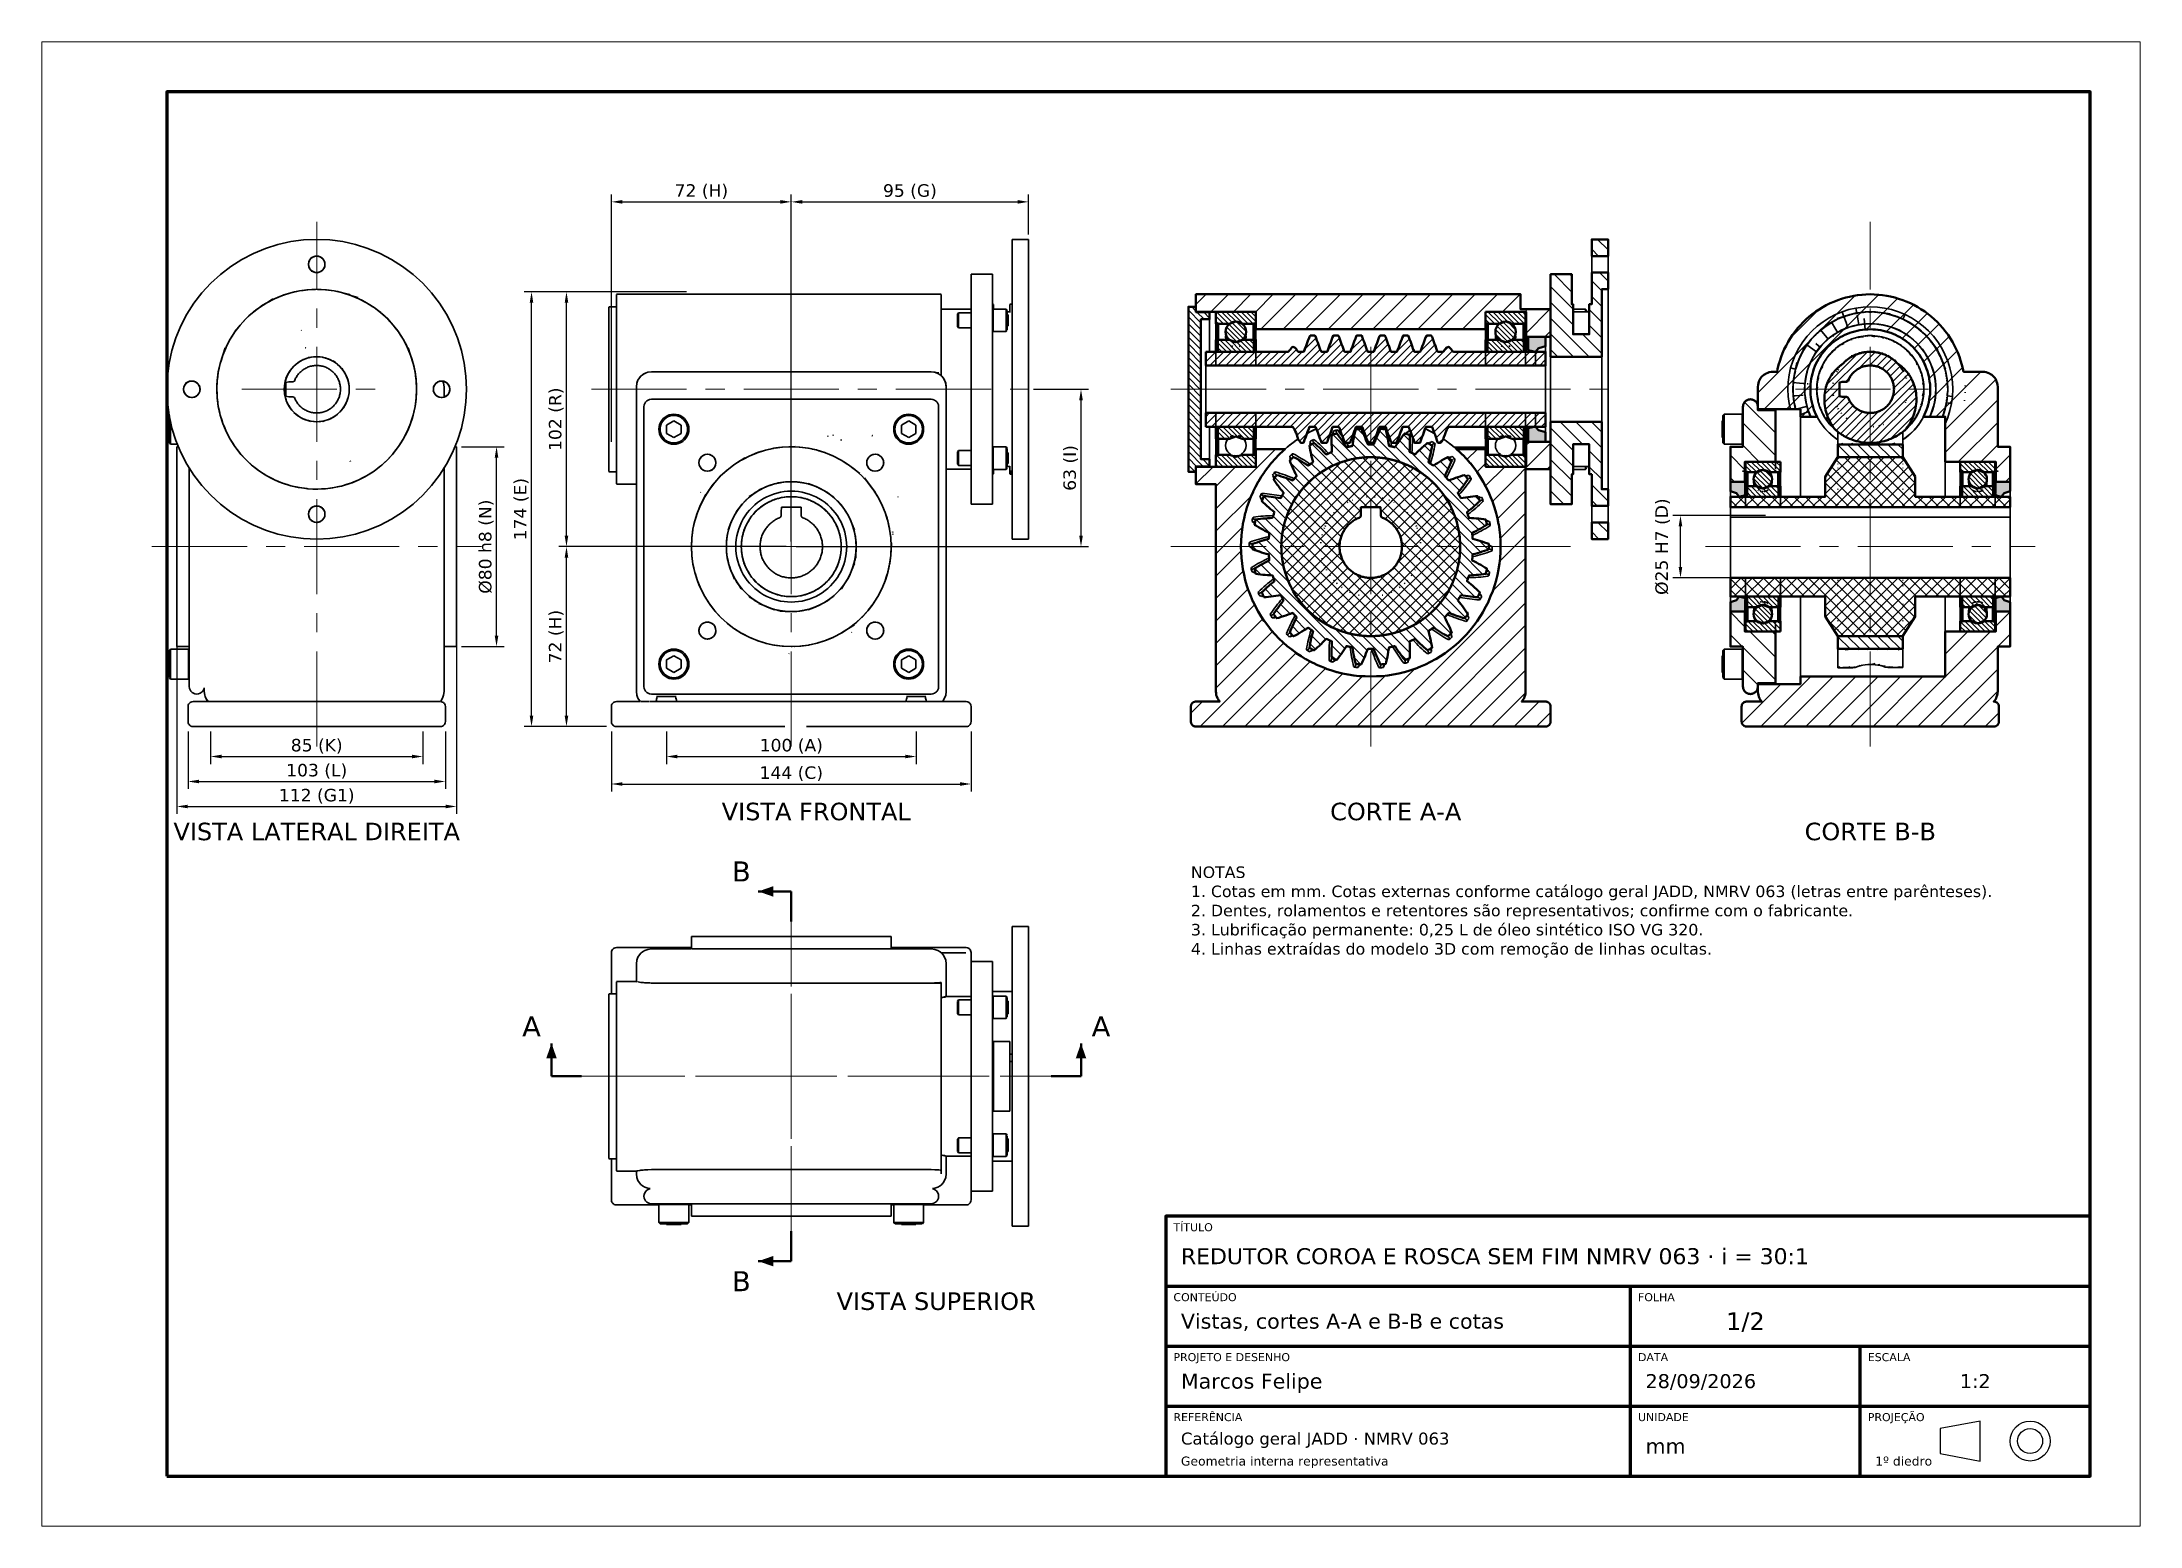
# Model space of a CAD drawing. Header units: millimetres. Extents: x 0 to 420, y 0 to 297.
import ezdxf
from ezdxf.enums import TextEntityAlignment as Align

# ---------------------------------------------------------------- set-up
doc = ezdxf.new("R2010")
doc.units = ezdxf.units.MM
doc.header["$LTSCALE"] = 6
doc.linetypes.add('CENTER', pattern=[5.08, 3.175, -0.635, 0.635, -0.635])
for name, color, linetype, lineweight in [('CENTRO', 7, 'CENTER', 18), ('CORTE', 7, 'Continuous', 50), ('COTA', 7, 'Continuous', 18), ('HACHURA', 8, 'Continuous', 13), ('MOLDURA', 7, 'Continuous', 70), ('PLANO', 7, 'Continuous', 50), ('TEXTO', 7, 'Continuous', 25), ('VISIVEL', 7, 'Continuous', 35)]:
    doc.layers.add(name, color=color, linetype=linetype, lineweight=lineweight)
doc.styles.add('DESENHO', font='DejaVuSans.ttf')
doc.dimstyles.new('COTA', dxfattribs={"dimtxt": 2.5, "dimasz": 2.2, "dimexe": 1.5, "dimexo": 1, "dimgap": 0.8, "dimtad": 1, "dimdec": 0, "dimtxsty": 'DESENHO', "dimcen": 2.5, "dimazin": 3, "dimtfac": 1, "dimtmove": 0, "dimatfit": 3})

msp = doc.modelspace()

# ---------------------------------------------------------------- texts
at = {"layer": 'TEXTO', "style": 'DESENHO'}
for s, height, p in [('VISTA FRONTAL', 3.5, (155, 143)), ('CORTE A-A', 3.5, (271, 143)), ('VISTA LATERAL DIREITA', 3.5, (55, 139)), ('CORTE B-B', 3.5, (366, 139)), ('B', 4, (140, 131)), ('A', 4, (98, 100)), ('A', 4, (212, 100)), ('B', 4, (140, 49)), ('VISTA SUPERIOR', 3.5, (179, 45)), ('1/2', 3.5, (341, 41)), ('1:2', 2.8, (387, 29))]:
    msp.add_text(s, height=height, dxfattribs=at).set_placement(p, align=Align.MIDDLE_CENTER)
for s, height, p in [('TÍTULO', 1.6, (226.5, 59.8)), ('REDUTOR COROA E ROSCA SEM FIM NMRV 063 · i = 30:1', 3.2, (228, 54)), ('CONTEÚDO', 1.6, (226.5, 45.8)), ('FOLHA', 1.6, (319.5, 45.8)), ('Vistas, cortes A-A e B-B e cotas', 3, (228, 41)), ('PROJETO E DESENHO', 1.6, (226.5, 33.8)), ('DATA', 1.6, (319.5, 33.8)), ('ESCALA', 1.6, (365.5, 33.8)), ('Marcos Felipe', 3, (228, 29)), ('28/09/2026', 2.8, (321, 29)), ('REFERÊNCIA', 1.6, (226.5, 21.8)), ('UNIDADE', 1.6, (319.5, 21.8)), ('PROJEÇÃO', 1.6, (365.5, 21.8)), ('Catálogo geral JADD · NMRV 063', 2.4, (228, 17.5)), ('mm', 3, (321, 16)), ('Geometria interna representativa', 1.8, (228, 13)), ('1º diedro', 1.8, (367, 13))]:
    msp.add_text(s, height=height, dxfattribs=at).set_placement(p, align=Align.MIDDLE_LEFT)
at = {"layer": 'TEXTO', "insert": (230, 132), "char_height": 2.3, "width": 175, "attachment_point": 1, "style": 'DESENHO'}
msp.add_mtext('NOTAS\\P1. Cotas em mm. Cotas externas conforme catálogo geral JADD, NMRV 063 (letras entre parênteses).\\P2. Dentes, rolamentos e retentores são representativos; confirme com o fabricante.\\P3. Lubrificação permanente: 0,25 L de óleo sintético ISO VG 320.\\P4. Linhas extraídas do modelo 3D com remoção de linhas ocultas.', dxfattribs=at)

# ---------------------------------------------------------------- dimensions: what is measured, and where the dimension line sits
at = {"layer": 'COTA'}
for base, p1, p2, text in [((114, 265), (114, 216), (150, 196), '72 (H)'), ((150, 265), (150, 196), (197.5, 257.5), '95 (G)'), ((27, 144), (27, 196), (83, 196), '112 (G1)'), ((29.25, 149), (29.25, 160), (80.75, 160), '103 (L)'), ((33.75, 154), (33.75, 160), (76.25, 160), '85 (K)'), ((114, 148.5), (114, 160), (186, 160), '144 (C)'), ((125, 154), (125, 160), (175, 160), '100 (A)')]:
    msp.add_linear_dim(base=base, p1=p1, p2=p2, text=text, dimstyle='COTA', override={"dimlfac": 2}, dxfattribs=at).render()
for base, p1, p2, text in [((98, 160), (114, 160), (130, 247), '174 (E)'), ((105, 196), (150, 196), (130, 247), '102 (R)'), ((208, 196), (150, 196), (197.5, 227.5), '63 (I)'), ((91, 176), (83, 176), (83, 216), 'Ø80 h8 (N)'), ((328, 189.75), (346, 189.75), (346, 202.25), 'Ø25 H7 (D)'), ((105, 160), (114, 160), (150, 196), '72 (H)')]:
    msp.add_linear_dim(base=base, p1=p1, p2=p2, angle=90, text=text, dimstyle='COTA', override={"dimlfac": 2}, dxfattribs=at).render()

# ---------------------------------------------------------------- hatches: boundary and pattern name
at = {"layer": 'HACHURA'}
h = msp.add_hatch(dxfattribs=at)
h.set_pattern_fill('ANSI31', scale=0.7, angle=90)
h.paths.add_polyline_path([(313.492, 197.5005), (310.25, 197.5005), (310.25, 197.5565), (310.25, 200.849), (310.522, 200.851), (313.5, 200.851), (313.5, 197.77), (313.5, 197.513), (313.5, 197.5005)])
h.paths.add_polyline_path([(310.25, 210.5005), (310.205, 210.5005), (309.75, 210.5005), (309.75, 210.5115), (309.75, 210.5255), (309.75, 210.547), (309.75, 210.7445), (309.75, 216.5), (308.1235, 216.5), (306.5, 216.5), (306.5, 210.7555), (306.5, 210.544), (306.5, 210.5345), (306.5, 210.5245), (306.5, 210.5005), (306.251, 210.5005), (306.25, 204.526), (306.25, 204.5005), (306.236, 204.5005), (302, 204.5005), (302, 204.6875), (302, 220.9995), (302.7055, 221.0005), (303.7815, 221.0005), (312.25, 221.0005), (312.25, 207.6535), (312.25, 207.5005), (312.2605, 207.5005), (313.5, 207.5005), (313.5, 206.967), (313.5, 206.9615), (313.5, 204.151), (311.175, 204.149), (310.25, 204.149), (310.25, 210.422)])
h.paths.add_polyline_path([(310.258, 257.4995), (310.25, 257.4995), (310.25, 257.482), (310.25, 257.4435), (310.25, 254.149), (311.175, 254.149), (313.5, 254.149), (313.5, 257.2325), (313.5, 257.461), (313.5, 257.4655), (313.5, 257.4995)])
h.paths.add_polyline_path([(313.5, 247.4995), (313.5, 250.7605), (313.5, 250.851), (310.522, 250.851), (310.25, 250.851), (310.25, 250.8225), (310.25, 244.5005), (310.211, 244.4995), (310.1645, 244.4995), (309.75, 244.4995), (309.75, 244.4755), (309.75, 244.4665), (309.75, 244.456), (309.75, 244.2445), (309.75, 238.5), (308.1265, 238.5), (306.5, 238.5), (306.5, 244.2555), (306.5, 244.4535), (306.5, 244.4745), (306.5, 244.4885), (306.5, 244.4995), (306.271, 244.4995), (306.25, 244.4995), (306.25, 250.474), (306.25, 250.4995), (302.014, 250.4995), (302, 250.4995), (302, 250.3125), (302, 234.0005), (310.8205, 233.9995), (312.25, 233.9995), (312.25, 247.3465), (312.25, 247.4995), (312.2585, 247.4995)])
h = msp.add_hatch(dxfattribs=at)
h.set_pattern_fill('ANSI31', scale=0.3, angle=90)
h.paths.add_polyline_path([(233.75, 213.4995), (233.75, 212.0575), (233.75, 212.0505), (233.7345, 212.0505), (231, 212.0505), (231, 211.0005), (230.993, 211.0005), (229.5, 211.0005), (229.5, 227.4255), (229.5, 227.463), (229.5, 227.4755), (229.5, 227.486), (229.5, 227.4955), (229.5, 227.5055), (229.5, 227.518), (229.5, 227.537), (229.5, 227.5745), (229.5, 243.9995), (229.507, 243.9995), (231, 243.9995), (231, 242.9505), (233.6635, 242.9495), (233.75, 242.9495), (233.75, 242.9425), (233.75, 241.5005), (232.0105, 241.4995), (232, 241.4995), (232, 227.5745), (232, 227.537), (232, 227.5245), (232, 227.514), (232, 227.5045), (232, 227.4945), (232, 227.482), (232, 227.463), (232, 227.4255), (232, 213.5005), (232.0745, 213.5005)])
h = msp.add_hatch(dxfattribs=at)
h.set_pattern_fill('ANSI31')
h.paths.add_polyline_path([(270.8195, 160), (266.82, 160), (266.009, 160), (264.22, 160), (263.784, 160), (263.7245, 160), (263.6175, 160), (263.552, 160), (255.7185, 160), (255.6985, 160), (255.008, 160), (231, 160), (230.879, 160.015), (230.7575, 160.03), (230.655, 160.0675), (230.553, 160.1055), (230.4765, 160.153), (230.4, 160.2), (230.3465, 160.2465), (230.293, 160.293), (230.2465, 160.3465), (230.2, 160.4), (230.153, 160.4765), (230.1055, 160.553), (230.0675, 160.655), (230.03, 160.7575), (230.015, 160.879), (230, 161), (230, 162.5005), (230, 164), (230.015, 164.1215), (230.03, 164.2425), (230.0675, 164.345), (230.1055, 164.447), (230.153, 164.5235), (230.2, 164.6), (230.2465, 164.6535), (230.293, 164.707), (230.3465, 164.7535), (230.4, 164.8), (230.4765, 164.847), (230.553, 164.8945), (230.655, 164.9325), (230.7575, 164.97), (230.8785, 164.985), (231, 165), (234.185, 165), (234.34, 165), (234.6165, 165), (235.7735, 165), (235.7295, 165.051), (235.6, 165.2), (235.448, 165.4455), (235.3165, 165.6585), (235.195, 165.9875), (235.0895, 166.2725), (235.0415, 166.6625), (235, 167), (235, 199.688), (235, 206.9515), (235, 207.595), (235, 207.6125), (235, 208.056), (235, 208.1545), (235, 208.167), (235, 208.3535), (235, 208.465), (235, 208.4995), (231.0165, 208.5005), (231, 208.5005), (231, 208.5165), (231, 211.9995), (242.94, 212.0005), (243, 212.0005), (243, 212.3835), (243, 212.387), (243, 213.981), (243, 213.9935), (243, 215.4995), (248.796, 215.5005), (248.8325, 215.5005), (248.7555, 215.4295), (248.731, 215.407), (248.543, 215.235), (248.451, 215.1505), (247.644, 214.411), (247.615, 214.385), (246.8485, 213.5485), (246.1095, 212.7415), (246.083, 212.7125), (245.392, 211.8125), (244.726, 210.944), (244.702, 210.913), (244.0925, 209.956), (243.5045, 209.033), (243.4835, 209), (242.9595, 207.9935), (242.454, 207.023), (242.436, 206.988), (242.002, 205.94), (241.583, 204.9285), (241.568, 204.8925), (241.227, 203.8105), (240.8975, 202.7665), (240.886, 202.7295), (240.6405, 201.6215), (240.4035, 200.553), (240.395, 200.515), (240.247, 199.39), (240.104, 198.305), (240.099, 198.266), (240.0495, 197.1325), (240.0015, 196.039), (240, 196), (240.0495, 194.8665), (240.097, 193.773), (240.099, 193.734), (240.247, 192.609), (240.39, 191.524), (240.395, 191.485), (240.6405, 190.3775), (240.8775, 189.309), (240.886, 189.2705), (241.227, 188.1885), (241.556, 187.145), (241.568, 187.1075), (242.002, 186.059), (242.421, 185.048), (242.436, 185.012), (242.96, 184.0055), (243.4655, 183.0345), (243.4835, 183), (244.093, 182.043), (244.681, 181.12), (244.702, 181.087), (245.3925, 180.187), (246.059, 179.3185), (246.083, 179.2875), (246.8495, 178.451), (247.589, 177.644), (247.615, 177.615), (248.4515, 176.8485), (249.2585, 176.1095), (249.2875, 176.083), (250.1875, 175.392), (251.056, 174.726), (251.087, 174.702), (252.044, 174.0925), (252.967, 173.5045), (253, 173.4835), (254.0065, 172.9595), (254.977, 172.454), (255.012, 172.436), (256.06, 172.002), (257.0715, 171.583), (257.1075, 171.568), (258.1895, 171.227), (259.2335, 170.8975), (259.2705, 170.886), (260.3785, 170.6405), (261.447, 170.4035), (261.485, 170.395), (262.61, 170.247), (263.695, 170.104), (263.734, 170.099), (264.8675, 170.0495), (265.961, 170.0015), (266, 170), (267.1335, 170.0495), (268.227, 170.097), (268.266, 170.099), (269.391, 170.247), (270.476, 170.39), (270.515, 170.395), (271.6225, 170.6405), (272.691, 170.8775), (272.7295, 170.886), (273.8115, 171.227), (274.855, 171.556), (274.8925, 171.568), (275.941, 172.002), (276.952, 172.421), (276.988, 172.436), (277.9945, 172.96), (278.9655, 173.4655), (279, 173.4835), (279.957, 174.093), (280.88, 174.681), (280.913, 174.702), (281.813, 175.3925), (282.6815, 176.059), (282.7125, 176.083), (283.549, 176.8495), (284.356, 177.589), (284.385, 177.615), (285.1515, 178.4515), (285.8905, 179.2585), (285.917, 179.2875), (286.608, 180.1875), (287.274, 181.056), (287.298, 181.087), (287.9075, 182.044), (288.4955, 182.967), (288.5165, 183), (289.0405, 184.0065), (289.546, 184.977), (289.564, 185.012), (289.998, 186.06), (290.417, 187.0715), (290.432, 187.1075), (290.773, 188.1895), (291.1025, 189.2335), (291.114, 189.2705), (291.3595, 190.3785), (291.5965, 191.447), (291.605, 191.485), (291.753, 192.61), (291.896, 193.695), (291.901, 193.734), (291.9505, 194.8675), (291.9985, 195.961), (292, 196), (291.9505, 197.1335), (291.903, 198.227), (291.901, 198.266), (291.753, 199.391), (291.61, 200.476), (291.605, 200.515), (291.3595, 201.6225), (291.1225, 202.691), (291.114, 202.7295), (290.773, 203.8115), (290.444, 204.855), (290.432, 204.8925), (289.998, 205.941), (289.579, 206.952), (289.564, 206.988), (289.04, 207.9945), (288.5345, 208.9655), (288.5165, 209), (287.907, 209.957), (287.319, 210.88), (287.298, 210.913), (286.6075, 211.813), (285.941, 212.6815), (285.917, 212.7125), (285.1505, 213.549), (284.411, 214.356), (284.385, 214.385), (283.5485, 215.1515), (283.4745, 215.219), (283.455, 215.2365), (283.269, 215.407), (283.2395, 215.4345), (283.169, 215.4985), (288.714, 215.5005), (289, 215.5005), (289, 213.9935), (289, 213.981), (289, 212.007), (289, 212.0005), (297.061, 212.0005), (297.1, 212.0005), (297.1, 212.035), (297.1, 216.9995), (297.483, 217.0005), (302, 217.0005), (302, 211.5385), (302, 211.5005), (301.9605, 211.5005), (297, 211.5005), (297, 211.3765), (297, 211.1395), (297, 211.1255), (297, 210.7375), (297, 210.7305), (297, 210.289), (297, 210.1955), (297, 210.1455), (297, 209.4755), (297, 208.543), (297, 208.4925), (297, 207.3465), (297, 205.813), (297, 203.8325), (297, 203.6495), (297, 195.312), (297, 167), (296.952, 166.61), (296.9105, 166.2725), (296.7885, 165.9435), (296.6835, 165.6585), (296.5315, 165.4125), (296.4, 165.2), (296.2505, 165.028), (296.2265, 165), (298.5945, 165), (301, 165), (301.121, 164.985), (301.2425, 164.97), (301.345, 164.9325), (301.447, 164.8945), (301.5235, 164.847), (301.6, 164.8), (301.6535, 164.7535), (301.707, 164.707), (301.7535, 164.6535), (301.8, 164.6), (301.847, 164.5235), (301.8945, 164.447), (301.9325, 164.345), (301.97, 164.2425), (301.985, 164.121), (302, 164), (302, 162.4995), (302, 161), (301.985, 160.8785), (301.97, 160.7575), (301.9325, 160.655), (301.8945, 160.553), (301.847, 160.4765), (301.8, 160.4), (301.7535, 160.3465), (301.707, 160.293), (301.6535, 160.2465), (301.6, 160.2), (301.5235, 160.153), (301.447, 160.1055), (301.345, 160.0675), (301.2425, 160.03), (301.1215, 160.015), (301, 160), (271.6085, 160)])
h.paths.add_polyline_path([(289, 242.9995), (289.039, 242.9995), (297.1, 242.9995), (297.1, 242.965), (297.1, 238.0005), (300.3905, 237.9995), (302, 237.9995), (302, 243.4615), (302, 243.4995), (301.905, 243.4995), (296, 243.4995), (296, 246.0565), (296, 246.4995), (231.255, 246.4995), (231, 246.4995), (231, 246.4835), (231, 243.0005), (241.5565, 242.9995), (243, 242.9995), (243, 242.993), (243, 241.019), (243, 241.006), (243, 239.591), (243, 239.4995), (243.286, 239.4995), (289, 239.4995), (289, 242.9785)])
h = msp.add_hatch(dxfattribs=at)
h.set_pattern_fill('ANSI31')
h.paths.add_polyline_path([(366.7755, 160), (390.75, 160), (390.871, 160.015), (390.9925, 160.03), (391.095, 160.0675), (391.197, 160.1055), (391.2735, 160.153), (391.35, 160.2), (391.4035, 160.2465), (391.457, 160.293), (391.5035, 160.3465), (391.55, 160.4), (391.597, 160.4765), (391.6445, 160.553), (391.6825, 160.655), (391.72, 160.7575), (391.735, 160.8785), (391.75, 161), (391.75, 162.4995), (391.75, 164), (391.735, 164.121), (391.72, 164.2425), (391.6825, 164.345), (391.6445, 164.447), (391.597, 164.5235), (391.55, 164.6), (391.5035, 164.6535), (391.457, 164.707), (391.4035, 164.7535), (391.35, 164.8), (391.2735, 164.847), (391.197, 164.8945), (391.095, 164.9325), (390.9925, 164.97), (390.8715, 164.985), (390.75, 165), (390.7395, 165), (390.7265, 165), (390.7605, 165.0395), (390.9, 165.2), (391.0415, 165.429), (391.1835, 165.6585), (391.297, 165.9655), (391.4105, 166.2725), (391.455, 166.636), (391.5, 167), (391.5, 168.891), (391.5, 169.0575), (391.5, 169.3405), (391.5, 169.421), (391.5, 175.0465), (391.5, 175.081), (391.5, 175.1945), (391.5, 175.49), (391.5, 175.532), (391.5, 175.8455), (391.5, 175.9325), (391.5, 175.9685), (391.5, 175.9995), (393.9855, 176.0005), (394, 176.0005), (394, 176.053), (394, 183.0005), (391.572, 183.0005), (391.1, 183.0005), (391.1, 179.0305), (391.1, 179.0005), (391.039, 179.0005), (381, 179.0005), (381, 178.8705), (381, 170.052), (381, 170.0005), (380.8875, 170.0005), (352, 170.0005), (352, 168.5005), (351.968, 168.5005), (343.5, 168.5005), (343.5, 168.3015), (343.5, 168.288), (343.5, 167.857), (343.5, 167), (343.545, 166.6365), (343.5895, 166.2725), (343.6795, 166.0285), (343.6905, 166), (343.703, 165.9655), (343.7035, 165.964), (343.7055, 165.959), (343.8165, 165.6585), (343.829, 165.638), (343.9585, 165.429), (344.0875, 165.2205), (344.0975, 165.2035), (344.2335, 165.046), (344.2395, 165.0395), (344.2735, 165), (343.292, 165), (341.25, 165), (341.129, 164.985), (341.0075, 164.97), (340.905, 164.9325), (340.803, 164.8945), (340.7265, 164.847), (340.65, 164.8), (340.5965, 164.7535), (340.543, 164.707), (340.4965, 164.6535), (340.45, 164.6), (340.403, 164.5235), (340.3555, 164.447), (340.3175, 164.345), (340.28, 164.2425), (340.265, 164.1215), (340.25, 164), (340.25, 162.5005), (340.25, 161), (340.265, 160.879), (340.28, 160.7575), (340.3175, 160.655), (340.3555, 160.553), (340.403, 160.4765), (340.45, 160.4), (340.4965, 160.3465), (340.543, 160.293), (340.5965, 160.2465), (340.65, 160.2), (340.7265, 160.153), (340.803, 160.1055), (340.905, 160.0675), (341.0075, 160.03), (341.1285, 160.015), (341.25, 160), (345.3165, 160), (365.994, 160)])
h.paths.add_polyline_path([(346.5, 231), (346.925, 231), (347.333, 231), (347.454, 231.546), (347.6475, 232.4175), (347.8775, 233.147), (348.146, 233.9985), (348.4385, 234.705), (348.78, 235.5295), (349.1335, 236.208), (349.5455, 237), (349.9565, 237.645), (350.436, 238.398), (350.9015, 239.0045), (351.445, 239.713), (351.962, 240.277), (352.565, 240.935), (353.129, 241.4515), (353.787, 242.055), (354.394, 242.5205), (355.102, 243.064), (355.747, 243.475), (356.5, 243.9545), (357.1785, 244.3075), (357.9705, 244.72), (358.677, 245.0125), (359.5015, 245.354), (360.231, 245.584), (361.0825, 245.8525), (361.829, 246.018), (362.7005, 246.2115), (363.459, 246.311), (364.344, 246.4275), (365.108, 246.461), (366, 246.5), (366.764, 246.4665), (367.656, 246.4275), (368.414, 246.328), (369.2995, 246.2115), (370.046, 246.046), (370.9175, 245.8525), (371.647, 245.6225), (372.4985, 245.354), (373.205, 245.0615), (374.0295, 244.72), (374.708, 244.3665), (375.5, 243.9545), (376.145, 243.5435), (376.898, 243.064), (377.5045, 242.5985), (378.213, 242.055), (378.777, 241.538), (379.435, 240.935), (379.9515, 240.371), (380.555, 239.713), (381.0205, 239.106), (381.564, 238.398), (381.975, 237.753), (382.4545, 237), (382.8075, 236.3215), (383.22, 235.5295), (383.5125, 234.823), (383.854, 233.9985), (384.084, 233.269), (384.3525, 232.4175), (384.518, 231.671), (384.667, 231), (386.3905, 231), (388.5, 231), (388.864, 230.955), (389.2275, 230.9105), (389.5345, 230.797), (389.8415, 230.6835), (390.071, 230.5415), (390.3, 230.4), (390.4605, 230.2605), (390.6215, 230.1215), (390.7605, 229.9605), (390.9, 229.8), (391.0415, 229.571), (391.1835, 229.3415), (391.297, 229.0345), (391.4105, 228.7275), (391.455, 228.3635), (391.5, 228), (391.5, 221.192), (391.5, 219.6965), (391.5, 219.612), (391.5, 219.5875), (391.5, 218.5305), (391.5, 218.2435), (391.5, 216.9535), (391.5, 216.597), (391.5, 216.0005), (393.927, 215.9995), (394, 215.9995), (394, 215.9485), (394, 209.0005), (393.6085, 208.9995), (391.1, 208.9995), (391.1, 212.9705), (391.1, 212.9995), (389.8715, 212.9995), (381, 212.9995), (381, 221.949), (381, 221.9995), (380.9805, 221.9995), (377.7365, 221.9995), (376.6525, 221.9995), (376.8755, 222.4285), (377.076, 222.9125), (377.2765, 223.396), (377.434, 223.895), (377.591, 224.394), (377.7045, 224.9055), (377.8175, 225.416), (377.886, 225.9355), (377.9545, 226.454), (377.977, 226.9775), (378, 227.5), (377.977, 228.023), (377.9545, 228.546), (377.886, 229.065), (377.8175, 229.584), (377.7045, 230.095), (377.591, 230.606), (377.4335, 231.105), (377.2765, 231.604), (377.076, 232.088), (376.8755, 232.5715), (376.634, 233.036), (376.3925, 233.5), (376.111, 233.9415), (375.83, 234.383), (375.511, 234.7985), (375.1925, 235.2135), (374.839, 235.5995), (374.4855, 235.9855), (374.099, 236.339), (373.7135, 236.6925), (373.298, 237.0115), (372.883, 237.33), (372.4415, 237.611), (372, 237.8925), (371.5355, 238.134), (371.0715, 238.3755), (370.5875, 238.576), (370.104, 238.7765), (369.605, 238.934), (369.106, 239.091), (368.5945, 239.2045), (368.084, 239.3175), (367.5645, 239.386), (367.046, 239.4545), (366.5225, 239.477), (366, 239.5), (365.477, 239.477), (364.954, 239.4545), (364.435, 239.386), (363.916, 239.3175), (363.405, 239.2045), (362.894, 239.091), (362.395, 238.9335), (361.896, 238.7765), (361.412, 238.576), (360.9285, 238.3755), (360.464, 238.134), (360, 237.8925), (359.5585, 237.611), (359.117, 237.33), (358.7015, 237.011), (358.2865, 236.6925), (357.9005, 236.339), (357.5145, 235.9855), (357.161, 235.599), (356.8075, 235.2135), (356.4885, 234.798), (356.17, 234.383), (355.889, 233.9415), (355.6075, 233.5), (355.366, 233.0355), (355.1245, 232.5715), (354.924, 232.0875), (354.7235, 231.604), (354.566, 231.105), (354.409, 230.606), (354.2955, 230.0945), (354.1825, 229.584), (354.114, 229.0645), (354.0455, 228.546), (354.023, 228.0225), (354, 227.5), (354.023, 226.977), (354.0455, 226.454), (354.114, 225.935), (354.1825, 225.416), (354.2955, 224.905), (354.409, 224.394), (354.5665, 223.895), (354.7235, 223.396), (354.924, 222.912), (355.1245, 222.4285), (355.347, 222.0005), (355.0325, 221.9995), (352, 221.9995), (352, 223.495), (351.4575, 223.4995), (343.5, 223.4995), (343.5, 223.6505), (343.5, 223.712), (343.5, 223.767), (343.5, 224.143), (343.5, 225.596), (343.5, 225.741), (343.5, 226.9585), (343.5, 226.978), (343.5, 228), (343.545, 228.364), (343.5895, 228.7275), (343.703, 229.0345), (343.8165, 229.3415), (343.9585, 229.571), (344.1, 229.8), (344.2395, 229.9605), (344.3785, 230.1215), (344.5395, 230.2605), (344.7, 230.4), (344.929, 230.5415), (345.1585, 230.6835), (345.4655, 230.797), (345.7725, 230.9105), (346.1365, 230.955)])
h = msp.add_hatch(dxfattribs=at)
h.set_pattern_fill('ANSI31', scale=0.22, angle=90)
h.paths.add_polyline_path([(235, 212), (235.0515, 212), (243, 212), (243, 212.0185), (243, 214.4), (242.9795, 214.4), (240.28, 214.4), (240.2705, 214.397), (239, 213.95), (238.9905, 213.9535), (237.72, 214.4), (237.6995, 214.4), (235, 214.4), (235, 214.385)])
h.paths.add_polyline_path([(235, 243), (242.9485, 243), (243, 243), (243, 240.615), (243, 240.6), (240.3005, 240.6), (240.28, 240.6), (239.0095, 241.0465), (239, 241.05), (237.7295, 240.603), (237.72, 240.6), (235.0205, 240.6), (235, 240.6), (235, 242.9815)])
h = msp.add_hatch(dxfattribs=at)
h.set_pattern_fill('ANSI31', scale=0.22, angle=90)
h.paths.add_polyline_path([(235.15, 217.65), (235.15, 217.6255), (235.15, 214.35), (235.45, 214.35), (235.45, 214.3835), (235.45, 217.65)])
h.paths.add_polyline_path([(235.15, 237.35), (235.15, 240.6165), (235.15, 240.65), (235.4475, 240.65), (235.45, 237.3745), (235.45, 237.35)])
h = msp.add_hatch(dxfattribs=at)
h.set_pattern_fill('ANSI31', scale=0.22, angle=90)
h.paths.add_polyline_path([(238.545, 240.9985), (238.98, 241.0475), (238.991, 241.049), (238.9955, 241.049), (239.009, 241.049), (239.02, 241.0475), (239.455, 240.9985), (239.8685, 240.854), (239.8885, 240.847), (240.268, 240.6085), (240.277, 240.603), (240.5965, 240.2835), (240.843, 239.8945), (240.846, 239.8895), (240.996, 239.461), (241.0485, 239.005), (240.998, 238.5485), (240.9975, 238.544), (240.8475, 238.115), (240.846, 238.1105), (240.6045, 237.7265), (240.6015, 237.722), (240.2815, 237.4015), (239.895, 237.157), (239.8885, 237.153), (239.4655, 237.005), (239.455, 237.0015), (239.02, 236.9525), (239.009, 236.951), (239.0045, 236.951), (238.991, 236.951), (238.98, 236.9525), (238.545, 237.0015), (238.1315, 237.146), (238.1115, 237.153), (237.732, 237.3915), (237.723, 237.397), (237.4035, 237.7165), (237.157, 238.1055), (237.154, 238.1105), (237.004, 238.539), (236.9515, 238.995), (237.002, 239.4515), (237.0025, 239.456), (237.1525, 239.885), (237.154, 239.8895), (237.3955, 240.2735), (237.3985, 240.278), (237.7185, 240.5985), (238.105, 240.843), (238.1115, 240.847), (238.5345, 240.995)])
h = msp.add_hatch(dxfattribs=at)
h.set_pattern_fill('ANSI31', scale=0.22, angle=90)
h.paths.add_polyline_path([(242.55, 217.65), (242.55, 217.6255), (242.55, 214.35), (242.85, 214.35), (242.85, 214.3835), (242.85, 217.65)])
h.paths.add_polyline_path([(242.55, 237.35), (242.55, 240.6165), (242.55, 240.65), (242.8475, 240.65), (242.85, 237.3745), (242.85, 237.35)])
h = msp.add_hatch(dxfattribs=at)
h.set_pattern_fill('ANSI31', scale=0.22, angle=90)
h.paths.add_polyline_path([(289, 212), (289.0515, 212), (297, 212), (297, 212.0185), (297, 214.4), (296.9795, 214.4), (294.28, 214.4), (294.2705, 214.397), (293, 213.95), (292.9905, 213.9535), (291.72, 214.4), (291.6995, 214.4), (289, 214.4), (289, 214.385)])
h.paths.add_polyline_path([(289, 243), (296.9485, 243), (297, 243), (297, 240.615), (297, 240.6), (294.3005, 240.6), (294.28, 240.6), (293.0095, 241.0465), (293, 241.05), (291.7295, 240.603), (291.72, 240.6), (289.0205, 240.6), (289, 240.6), (289, 242.9815)])
h = msp.add_hatch(dxfattribs=at)
h.set_pattern_fill('ANSI31', scale=0.22, angle=90)
h.paths.add_polyline_path([(289.15, 217.65), (289.15, 217.6255), (289.15, 214.35), (289.45, 214.35), (289.45, 214.3835), (289.45, 217.65)])
h.paths.add_polyline_path([(289.15, 237.35), (289.15, 240.6165), (289.15, 240.65), (289.4475, 240.65), (289.45, 237.3745), (289.45, 237.35)])
h = msp.add_hatch(dxfattribs=at)
h.set_pattern_fill('ANSI31', scale=0.22, angle=90)
h.paths.add_polyline_path([(292.545, 240.9985), (292.98, 241.0475), (292.991, 241.049), (292.9955, 241.049), (293.009, 241.049), (293.02, 241.0475), (293.455, 240.9985), (293.8685, 240.854), (293.8885, 240.847), (294.268, 240.6085), (294.277, 240.603), (294.5965, 240.2835), (294.843, 239.8945), (294.846, 239.8895), (294.996, 239.461), (295.0485, 239.005), (294.998, 238.5485), (294.9975, 238.544), (294.8475, 238.115), (294.846, 238.1105), (294.6045, 237.7265), (294.6015, 237.722), (294.2815, 237.4015), (293.895, 237.157), (293.8885, 237.153), (293.4655, 237.005), (293.455, 237.0015), (293.02, 236.9525), (293.009, 236.951), (293.0045, 236.951), (292.991, 236.951), (292.98, 236.9525), (292.545, 237.0015), (292.1315, 237.146), (292.1115, 237.153), (291.732, 237.3915), (291.723, 237.397), (291.4035, 237.7165), (291.157, 238.1055), (291.154, 238.1105), (291.004, 238.539), (290.9515, 238.995), (291.002, 239.4515), (291.0025, 239.456), (291.1525, 239.885), (291.154, 239.8895), (291.3955, 240.2735), (291.3985, 240.278), (291.7185, 240.5985), (292.105, 240.843), (292.1115, 240.847), (292.5345, 240.995)])
h = msp.add_hatch(dxfattribs=at)
h.set_pattern_fill('ANSI31', scale=0.22, angle=90)
h.paths.add_polyline_path([(296.55, 217.65), (296.55, 217.6255), (296.55, 214.35), (296.85, 214.35), (296.85, 214.3835), (296.85, 217.65)])
h.paths.add_polyline_path([(296.55, 237.35), (296.55, 240.6165), (296.55, 240.65), (296.8475, 240.65), (296.85, 237.3745), (296.85, 237.35)])
h = msp.add_hatch(dxfattribs=at)
h.set_pattern_fill('ANSI31', scale=0.35)
h.paths.add_polyline_path([(233, 235), (235.4505, 235), (235.5, 235), (237.9505, 235), (238, 235), (240.4505, 235), (240.5, 235), (242.9505, 235), (243, 235), (245.4505, 235), (245.5, 235), (247.9505, 235), (248, 235), (248.049, 235), (248.1965, 235), (248.346, 235), (248.496, 235), (248.6455, 235), (248.795, 235), (248.9445, 235), (248.9475, 235), (249.094, 235), (249.097, 235), (249.2435, 235), (249.2465, 235), (249.3935, 235), (249.396, 235), (249.543, 235.029), (249.546, 235.0295), (249.6925, 235.221), (249.6955, 235.225), (249.842, 235.4165), (249.992, 235.612), (249.9945, 235.6155), (250.1415, 235.807), (250.291, 235.941), (250.4405, 235.9715), (250.5905, 235.9515), (250.74, 235.8825), (250.8895, 235.7645), (251.039, 235.597), (251.0415, 235.594), (251.1885, 235.3805), (251.338, 235.115), (251.341, 235.11), (251.4875, 235.003), (251.637, 235), (251.7865, 235), (251.936, 235), (252.086, 235), (252.2355, 235), (252.385, 235), (252.388, 235), (252.5345, 235), (252.5375, 235), (252.684, 235.1235), (252.687, 235.124), (252.8335, 235.527), (252.8365, 235.5355), (252.9835, 235.9385), (252.986, 235.9465), (253.133, 236.35), (253.136, 236.3575), (253.283, 236.7615), (253.2855, 236.7685), (253.4325, 237.173), (253.435, 237.1795), (253.5825, 237.584), (253.5845, 237.5905), (253.732, 237.9955), (253.8815, 238.2285), (254.0315, 238.233), (254.181, 238.233), (254.3305, 238.233), (254.48, 238.233), (254.6295, 238.233), (254.779, 238.233), (254.929, 238.1005), (255.0785, 237.6945), (255.228, 237.284), (255.3775, 236.873), (255.527, 236.4625), (255.6765, 236.052), (255.679, 236.045), (255.826, 235.6415), (255.8285, 235.6345), (255.975, 235.231), (255.978, 235.2235), (256.1245, 235.006), (256.1275, 235), (256.274, 235), (256.277, 235), (256.4235, 235), (256.4265, 235), (256.5735, 235), (256.5765, 235), (256.723, 235), (256.726, 235), (256.8725, 235), (256.8755, 235), (257.022, 235), (257.1715, 235), (257.321, 235.0615), (257.471, 235.4645), (257.474, 235.472), (257.6205, 235.8755), (257.77, 236.287), (257.92, 236.6985), (257.9225, 236.7055), (258.0695, 237.1095), (258.072, 237.1165), (258.2195, 237.521), (258.2215, 237.5275), (258.369, 237.9325), (258.3715, 237.9385), (258.5185, 238.2275), (258.6685, 238.233), (258.818, 238.233), (258.9675, 238.233), (259.117, 238.233), (259.2665, 238.233), (259.4165, 238.233), (259.566, 238.1625), (259.7155, 237.7575), (259.7175, 237.752), (259.865, 237.347), (259.867, 237.341), (260.0145, 236.936), (260.0165, 236.93), (260.164, 236.5255), (260.1665, 236.519), (260.3135, 236.115), (260.316, 236.1085), (260.463, 235.7045), (260.4655, 235.6975), (260.6125, 235.294), (260.615, 235.2865), (260.762, 235.007), (260.7645, 235), (260.911, 235), (261.061, 235), (261.2105, 235), (261.36, 235), (261.5095, 235), (261.659, 235), (261.8085, 235), (261.9585, 235), (262.108, 235.4025), (262.111, 235.409), (262.2575, 235.8125), (262.2605, 235.8205), (262.4075, 236.224), (262.41, 236.2315), (262.557, 236.635), (262.5595, 236.6425), (262.7065, 237.0465), (262.8565, 237.458), (263.006, 237.869), (263.0085, 237.8755), (263.156, 238.2265), (263.3055, 238.2325), (263.455, 238.233), (263.6045, 238.233), (263.6065, 238.233), (263.754, 238.233), (263.756, 238.233), (263.904, 238.233), (263.906, 238.233), (264.0535, 238.233), (264.0555, 238.233), (264.203, 238.225), (264.3525, 237.8195), (264.502, 237.41), (264.504, 237.404), (264.6515, 236.999), (264.6535, 236.993), (264.801, 236.5885), (264.8035, 236.582), (264.9505, 236.178), (264.953, 236.1715), (265.1, 235.7675), (265.1025, 235.7605), (265.2495, 235.357), (265.252, 235.3495), (265.399, 235.008), (265.4015, 235.0005), (265.5485, 235.0005), (265.698, 235), (265.8475, 235), (265.997, 235), (266.1465, 235), (266.296, 235), (266.446, 235), (266.5955, 235), (266.745, 235.341), (266.748, 235.346), (266.8945, 235.749), (266.8975, 235.757), (267.0445, 236.1605), (267.047, 236.1685), (267.194, 236.572), (267.1965, 236.5795), (267.344, 236.9835), (267.3465, 236.9905), (267.4935, 237.395), (267.496, 237.4015), (267.643, 237.806), (267.6455, 237.8125), (267.793, 238.2175), (267.795, 238.2235), (267.9425, 238.232), (268.092, 238.233), (268.2415, 238.233), (268.3915, 238.233), (268.541, 238.233), (268.6905, 238.233), (268.84, 238.233), (268.9895, 237.8815), (269.139, 237.473), (269.2885, 237.062), (269.438, 236.6515), (269.5875, 236.241), (269.59, 236.2345), (269.737, 235.8305), (269.7395, 235.8235), (269.8865, 235.4195), (269.889, 235.4125), (270.036, 235.009), (270.039, 235.0015), (270.1855, 235.0015), (270.335, 235), (270.4845, 235), (270.4875, 235), (270.634, 235), (270.637, 235), (270.7835, 235), (270.7865, 235), (270.9335, 235), (270.9365, 235), (271.083, 235), (271.086, 235), (271.2325, 235), (271.2355, 235), (271.382, 235.279), (271.5315, 235.686), (271.6815, 236.0975), (271.831, 236.509), (271.8335, 236.516), (271.981, 236.9205), (271.9835, 236.9275), (272.1305, 237.3315), (272.133, 237.3385), (272.28, 237.743), (272.2825, 237.7495), (272.43, 238.1545), (272.432, 238.1605), (272.5795, 238.231), (272.729, 238.233), (272.879, 238.233), (273.0285, 238.233), (273.178, 238.233), (273.3275, 238.233), (273.477, 238.233), (273.6265, 237.944), (273.776, 237.536), (273.7785, 237.53), (273.9255, 237.125), (274.075, 236.7145), (274.0775, 236.7085), (274.2245, 236.304), (274.227, 236.2975), (274.374, 235.8935), (274.3765, 235.8865), (274.5235, 235.4825), (274.526, 235.4755), (274.673, 235.072), (274.676, 235.0645), (274.8225, 235.003), (274.8255, 235), (274.972, 235), (274.975, 235), (275.1215, 235), (275.271, 235), (275.421, 235), (275.5705, 235), (275.72, 235), (275.8695, 235), (276.019, 235.2175), (276.1685, 235.623), (276.1715, 235.631), (276.3185, 236.0345), (276.321, 236.042), (276.468, 236.446), (276.618, 236.8575), (276.7675, 237.2685), (276.77, 237.2755), (276.9175, 237.68), (276.9195, 237.6865), (277.067, 238.091), (277.069, 238.0975), (277.2165, 238.23), (277.3665, 238.233), (277.516, 238.233), (277.6655, 238.233), (277.815, 238.233), (277.9645, 238.233), (277.9665, 238.233), (278.114, 238.233), (278.1165, 238.233), (278.264, 238.006), (278.266, 238.004), (278.4135, 237.599), (278.4155, 237.593), (278.563, 237.188), (278.565, 237.182), (278.7125, 236.7775), (278.7145, 236.7715), (278.862, 236.367), (278.864, 236.3605), (279.0115, 235.9565), (279.014, 235.9495), (279.1605, 235.5455), (279.1635, 235.5385), (279.31, 235.135), (279.4595, 235.004), (279.609, 235), (279.7585, 235), (279.9085, 235), (280.058, 235), (280.2075, 235), (280.357, 235), (280.5065, 235), (280.656, 235.107), (280.806, 235.369), (280.9555, 235.588), (281.105, 235.7575), (281.108, 235.7605), (281.255, 235.8775), (281.4045, 235.9485), (281.407, 235.95), (281.554, 235.9705), (281.5565, 235.971), (281.7035, 235.943), (281.7065, 235.9425), (281.853, 235.8125), (281.856, 235.8105), (282.0025, 235.619), (282.0055, 235.6155), (282.1525, 235.424), (282.155, 235.42), (282.302, 235.2285), (282.3045, 235.225), (282.4515, 235.0335), (282.601, 235.0005), (282.7505, 235), (282.9, 235), (283.0495, 235), (283.199, 235), (283.3485, 235), (283.4985, 235), (283.648, 235), (283.7975, 235), (283.947, 235), (283.999, 235), (286.3805, 235), (286.4285, 235), (288.809, 235), (288.857, 235), (291.2375, 235), (291.2855, 235), (293.666, 235), (293.7145, 235), (296.0945, 235), (296.143, 235), (298.523, 235), (298.5715, 235), (300.9515, 235), (301, 235), (301, 232.3045), (301, 232.25), (300.924, 232.25), (298.5715, 232.25), (298.495, 232.25), (296.143, 232.25), (296.0665, 232.25), (293.7145, 232.25), (293.638, 232.25), (291.2855, 232.25), (291.2095, 232.25), (288.857, 232.25), (288.781, 232.25), (286.4285, 232.25), (286.3525, 232.25), (284, 232.25), (283.95, 232.25), (283.8005, 232.25), (283.651, 232.25), (283.501, 232.25), (283.3515, 232.25), (283.202, 232.25), (283.0525, 232.25), (282.903, 232.25), (282.7535, 232.25), (282.604, 232.25), (282.454, 232.25), (282.3045, 232.25), (282.155, 232.25), (282.1505, 232.25), (282.0055, 232.25), (282.0005, 232.25), (281.856, 232.25), (281.851, 232.25), (281.7065, 232.25), (281.7015, 232.25), (281.5565, 232.25), (281.552, 232.25), (281.407, 232.25), (281.4025, 232.25), (281.2575, 232.25), (281.253, 232.25), (281.108, 232.25), (281.103, 232.25), (280.9585, 232.25), (280.9535, 232.25), (280.809, 232.25), (280.804, 232.25), (280.659, 232.25), (280.6545, 232.25), (280.5095, 232.25), (280.505, 232.25), (280.36, 232.25), (280.2105, 232.25), (280.061, 232.25), (279.9115, 232.25), (279.7615, 232.25), (279.612, 232.25), (279.4625, 232.25), (279.313, 232.25), (279.1635, 232.25), (279.014, 232.25), (278.864, 232.25), (278.7145, 232.25), (278.565, 232.25), (278.4155, 232.25), (278.4105, 232.25), (278.266, 232.25), (278.261, 232.25), (278.1165, 232.25), (278.1115, 232.25), (277.9665, 232.25), (277.962, 232.25), (277.817, 232.25), (277.8125, 232.25), (277.6675, 232.25), (277.663, 232.25), (277.518, 232.25), (277.513, 232.25), (277.3685, 232.25), (277.3635, 232.25), (277.219, 232.25), (277.214, 232.25), (277.069, 232.25), (277.0645, 232.25), (276.9195, 232.25), (276.77, 232.25), (276.6205, 232.25), (276.471, 232.25), (276.321, 232.25), (276.1715, 232.25), (276.022, 232.25), (275.8725, 232.25), (275.723, 232.25), (275.5735, 232.25), (275.4235, 232.25), (275.274, 232.25), (275.1245, 232.25), (274.975, 232.25), (274.9705, 232.25), (274.8255, 232.25), (274.8205, 232.25), (274.676, 232.25), (274.671, 232.25), (274.526, 232.25), (274.5215, 232.25), (274.3765, 232.25), (274.372, 232.25), (274.227, 232.25), (274.2225, 232.25), (274.0775, 232.25), (274.073, 232.25), (273.928, 232.25), (273.923, 232.25), (273.7785, 232.25), (273.7735, 232.25), (273.6285, 232.25), (273.624, 232.25), (273.479, 232.25), (273.4745, 232.25), (273.3295, 232.25), (273.325, 232.25), (273.18, 232.25), (273.0305, 232.25), (272.881, 232.25), (272.731, 232.25), (272.5815, 232.25), (272.432, 232.25), (272.2825, 232.25), (272.133, 232.25), (271.9835, 232.25), (271.8335, 232.25), (271.684, 232.25), (271.5345, 232.25), (271.385, 232.25), (271.2355, 232.25), (271.2305, 232.25), (271.086, 232.25), (271.081, 232.25), (270.9365, 232.25), (270.9315, 232.25), (270.7865, 232.25), (270.782, 232.25), (270.637, 232.25), (270.6325, 232.25), (270.4875, 232.25), (270.483, 232.25), (270.338, 232.25), (270.333, 232.25), (270.1885, 232.25), (270.1835, 232.25), (270.039, 232.25), (270.034, 232.25), (269.889, 232.25), (269.8845, 232.25), (269.7395, 232.25), (269.59, 232.25), (269.4405, 232.25), (269.291, 232.25), (269.141, 232.25), (268.9915, 232.25), (268.842, 232.25), (268.6925, 232.25), (268.543, 232.25), (268.3935, 232.25), (268.244, 232.25), (268.094, 232.25), (267.9445, 232.25), (267.795, 232.25), (267.7905, 232.25), (267.6455, 232.25), (267.6405, 232.25), (267.496, 232.25), (267.491, 232.25), (267.3465, 232.25), (267.3415, 232.25), (267.1965, 232.25), (267.192, 232.25), (267.047, 232.25), (267.0425, 232.25), (266.8975, 232.25), (266.893, 232.25), (266.748, 232.25), (266.743, 232.25), (266.5985, 232.25), (266.5935, 232.25), (266.4485, 232.25), (266.444, 232.25), (266.299, 232.25), (266.2945, 232.25), (266.1495, 232.25), (266.145, 232.25), (266, 232.25), (265.8505, 232.25), (265.701, 232.25), (265.5515, 232.25), (265.4015, 232.25), (265.252, 232.25), (265.1025, 232.25), (264.953, 232.25), (264.8035, 232.25), (264.6535, 232.25), (264.504, 232.25), (264.3545, 232.25), (264.205, 232.25), (264.0555, 232.25), (264.0505, 232.25), (263.906, 232.25), (263.901, 232.25), (263.756, 232.25), (263.7515, 232.25), (263.6065, 232.25), (263.602, 232.25), (263.457, 232.25), (263.4525, 232.25), (263.3075, 232.25), (263.303, 232.25), (263.158, 232.25), (263.153, 232.25), (263.0085, 232.25), (263.0035, 232.25), (262.859, 232.25), (262.854, 232.25), (262.709, 232.25), (262.7045, 232.25), (262.5595, 232.25), (262.41, 232.25), (262.2605, 232.25), (262.111, 232.25), (261.961, 232.25), (261.8115, 232.25), (261.662, 232.25), (261.5125, 232.25), (261.363, 232.25), (261.2135, 232.25), (261.0635, 232.25), (260.914, 232.25), (260.7645, 232.25), (260.615, 232.25), (260.6105, 232.25), (260.4655, 232.25), (260.4605, 232.25), (260.316, 232.25), (260.311, 232.25), (260.1665, 232.25), (260.1615, 232.25), (260.0165, 232.25), (260.012, 232.25), (259.867, 232.25), (259.8625, 232.25), (259.7175, 232.25), (259.713, 232.25), (259.568, 232.25), (259.563, 232.25), (259.4185, 232.25), (259.4135, 232.25), (259.269, 232.25), (259.264, 232.25), (259.119, 232.25), (259.1145, 232.25), (258.9695, 232.25), (258.965, 232.25), (258.82, 232.25), (258.6705, 232.25), (258.521, 232.25), (258.3715, 232.25), (258.2215, 232.25), (258.072, 232.25), (257.9225, 232.25), (257.773, 232.25), (257.6235, 232.25), (257.474, 232.25), (257.324, 232.25), (257.1745, 232.25), (257.025, 232.25), (256.8755, 232.25), (256.8705, 232.25), (256.726, 232.25), (256.721, 232.25), (256.5765, 232.25), (256.5715, 232.25), (256.4265, 232.25), (256.422, 232.25), (256.277, 232.25), (256.2725, 232.25), (256.1275, 232.25), (256.123, 232.25), (255.978, 232.25), (255.973, 232.25), (255.8285, 232.25), (255.8235, 232.25), (255.679, 232.25), (255.674, 232.25), (255.529, 232.25), (255.5245, 232.25), (255.3795, 232.25), (255.23, 232.25), (255.0805, 232.25), (254.931, 232.25), (254.7815, 232.25), (254.6315, 232.25), (254.482, 232.25), (254.3325, 232.25), (254.183, 232.25), (254.0335, 232.25), (253.8835, 232.25), (253.734, 232.25), (253.5845, 232.25), (253.435, 232.25), (253.4305, 232.25), (253.2855, 232.25), (253.2805, 232.25), (253.136, 232.25), (253.131, 232.25), (252.986, 232.25), (252.9815, 232.25), (252.8365, 232.25), (252.832, 232.25), (252.687, 232.25), (252.6825, 232.25), (252.5375, 232.25), (252.533, 232.25), (252.388, 232.25), (252.383, 232.25), (252.2385, 232.25), (252.2335, 232.25), (252.0885, 232.25), (252.084, 232.25), (251.939, 232.25), (251.9345, 232.25), (251.7895, 232.25), (251.785, 232.25), (251.64, 232.25), (251.4905, 232.25), (251.341, 232.25), (251.191, 232.25), (251.0415, 232.25), (250.892, 232.25), (250.7425, 232.25), (250.593, 232.25), (250.4435, 232.25), (250.2935, 232.25), (250.144, 232.25), (249.9945, 232.25), (249.845, 232.25), (249.6955, 232.25), (249.6905, 232.25), (249.546, 232.25), (249.541, 232.25), (249.396, 232.25), (249.3915, 232.25), (249.2465, 232.25), (249.242, 232.25), (249.097, 232.25), (249.0925, 232.25), (248.9475, 232.25), (248.943, 232.25), (248.798, 232.25), (248.793, 232.25), (248.6485, 232.25), (248.6435, 232.25), (248.499, 232.25), (248.494, 232.25), (248.349, 232.25), (248.3445, 232.25), (248.1995, 232.25), (248.05, 232.25), (248, 232.25), (247.9215, 232.25), (245.5, 232.25), (245.4215, 232.25), (243, 232.25), (242.9215, 232.25), (240.5, 232.25), (240.4215, 232.25), (238, 232.25), (237.9215, 232.25), (235.5, 232.25), (235.4215, 232.25), (233, 232.25), (233, 232.3045)])
h.paths.add_polyline_path([(233, 220), (233.0495, 220), (235.5, 220), (235.5495, 220), (238, 220), (238.0495, 220), (240.5, 220), (240.5495, 220), (243, 220), (243.0495, 220), (245.5, 220), (245.5495, 220), (248, 220), (248.05, 220), (248.1995, 220), (248.349, 220), (248.499, 220), (248.6485, 220), (248.798, 220), (248.9475, 220), (249.097, 220), (249.2465, 220), (249.396, 220), (249.546, 220), (249.6955, 220), (249.845, 220), (249.848, 220), (249.9945, 220), (249.9975, 220), (250.144, 220), (250.147, 220), (250.2935, 220), (250.2965, 219.997), (250.4435, 219.881), (250.446, 219.877), (250.593, 219.678), (250.5955, 219.673), (250.7425, 219.4255), (250.745, 219.42), (250.892, 219.124), (251.0415, 218.773), (251.191, 218.373), (251.341, 217.924), (251.4905, 217.432), (251.64, 217.2365), (251.642, 217.234), (251.7895, 217.0415), (251.939, 216.846), (251.941, 216.845), (252.0885, 216.767), (252.2385, 216.767), (252.388, 216.767), (252.5375, 216.7675), (252.687, 217.1395), (252.6895, 217.146), (252.8365, 217.5505), (252.839, 217.5575), (252.986, 217.962), (252.9885, 217.9685), (253.136, 218.373), (253.1385, 218.38), (253.2855, 218.784), (253.288, 218.7915), (253.435, 219.195), (253.5845, 219.606), (253.5875, 219.612), (253.734, 220), (253.737, 220), (253.8835, 220), (253.8865, 220), (254.0335, 220), (254.0365, 220), (254.183, 220), (254.186, 220), (254.3325, 220), (254.3355, 220), (254.482, 220), (254.6315, 220), (254.7815, 220), (254.931, 220), (254.9335, 219.993), (255.0805, 219.6985), (255.083, 219.691), (255.23, 219.2875), (255.2325, 219.2805), (255.3795, 218.8765), (255.382, 218.87), (255.529, 218.4655), (255.5315, 218.4595), (255.679, 218.0545), (255.8285, 217.644), (255.978, 217.233), (256.1275, 216.8225), (256.277, 216.767), (256.4265, 216.767), (256.5765, 216.767), (256.726, 216.767), (256.8755, 216.767), (257.025, 216.767), (257.027, 216.767), (257.1745, 216.767), (257.1765, 216.7725), (257.324, 217.0765), (257.3265, 217.083), (257.474, 217.4875), (257.476, 217.494), (257.6235, 217.8985), (257.626, 217.9055), (257.773, 218.31), (257.7755, 218.317), (257.9225, 218.721), (257.925, 218.7285), (258.072, 219.132), (258.075, 219.1395), (258.2215, 219.543), (258.2245, 219.5505), (258.3715, 219.953), (258.521, 220), (258.6705, 220), (258.82, 220), (258.9695, 220), (259.119, 220), (259.269, 220), (259.4185, 220), (259.568, 220), (259.571, 219.994), (259.7175, 219.7615), (259.72, 219.754), (259.867, 219.3505), (259.8695, 219.3435), (260.0165, 218.9395), (260.019, 218.933), (260.1665, 218.5285), (260.1685, 218.5225), (260.316, 218.118), (260.318, 218.1115), (260.4655, 217.707), (260.4675, 217.701), (260.615, 217.296), (260.617, 217.2905), (260.7645, 216.885), (260.7665, 216.8845), (260.914, 216.767), (260.916, 216.767), (261.0635, 216.767), (261.066, 216.767), (261.2135, 216.767), (261.2155, 216.767), (261.363, 216.767), (261.365, 216.767), (261.5125, 216.767), (261.662, 216.767), (261.8115, 216.767), (261.961, 217.0135), (261.9635, 217.02), (262.111, 217.4245), (262.113, 217.431), (262.2605, 217.8355), (262.41, 218.2465), (262.5595, 218.6575), (262.709, 219.069), (262.712, 219.0765), (262.859, 219.48), (262.8615, 219.488), (263.0085, 219.891), (263.158, 220), (263.3075, 220), (263.457, 220), (263.6065, 220), (263.756, 220), (263.906, 220), (264.0555, 220), (264.205, 220), (264.208, 219.995), (264.3545, 219.8245), (264.3575, 219.817), (264.504, 219.4135), (264.507, 219.4065), (264.6535, 219.0025), (264.656, 218.996), (264.8035, 218.5915), (264.8055, 218.5855), (264.953, 218.181), (264.955, 218.1745), (265.1025, 217.77), (265.1045, 217.764), (265.252, 217.359), (265.254, 217.3535), (265.4015, 216.948), (265.5515, 216.767), (265.701, 216.767), (265.8505, 216.767), (266, 216.767), (266.1495, 216.767), (266.299, 216.767), (266.4485, 216.767), (266.5985, 216.9505), (266.6005, 216.9565), (266.748, 217.3615), (266.75, 217.368), (266.8975, 217.7725), (266.9, 217.7795), (267.047, 218.1835), (267.0495, 218.1905), (267.1965, 218.5945), (267.1995, 218.602), (267.3465, 219.0055), (267.496, 219.417), (267.6455, 219.828), (267.795, 220), (267.9445, 220), (267.9475, 220), (268.094, 220), (268.097, 220), (268.244, 220), (268.2465, 220), (268.3935, 220), (268.3965, 220), (268.543, 220), (268.546, 220), (268.6925, 220), (268.6955, 220), (268.842, 220), (268.9915, 219.8875), (268.9945, 219.88), (269.141, 219.4765), (269.144, 219.4695), (269.291, 219.0655), (269.2935, 219.059), (269.4405, 218.655), (269.443, 218.6485), (269.59, 218.244), (269.7395, 217.833), (269.889, 217.422), (270.039, 217.011), (270.1885, 216.767), (270.338, 216.767), (270.4875, 216.767), (270.637, 216.767), (270.7865, 216.767), (270.9365, 216.767), (271.086, 216.767), (271.2355, 216.8875), (271.385, 217.2985), (271.3875, 217.305), (271.5345, 217.7095), (271.537, 217.716), (271.684, 218.1205), (271.6865, 218.1275), (271.8335, 218.5315), (271.8365, 218.539), (271.9835, 218.9425), (271.986, 218.9505), (272.133, 219.3535), (272.136, 219.362), (272.2825, 219.765), (272.2855, 219.768), (272.432, 220), (272.435, 220), (272.5815, 220), (272.731, 220), (272.881, 220), (273.0305, 220), (273.18, 220), (273.3295, 220), (273.479, 220), (273.6285, 219.9505), (273.6315, 219.943), (273.7785, 219.5395), (273.781, 219.5325), (273.928, 219.1285), (273.9305, 219.122), (274.0775, 218.718), (274.08, 218.7115), (274.227, 218.307), (274.2295, 218.3005), (274.3765, 217.896), (274.379, 217.89), (274.526, 217.485), (274.676, 217.074), (274.8255, 216.767), (274.975, 216.767), (275.1245, 216.767), (275.1265, 216.767), (275.274, 216.767), (275.276, 216.767), (275.4235, 216.767), (275.426, 216.767), (275.5735, 216.767), (275.5755, 216.767), (275.723, 216.767), (275.8725, 216.8245), (275.8745, 216.8305), (276.022, 217.2355), (276.1715, 217.6465), (276.321, 218.0575), (276.471, 218.4685), (276.4735, 218.476), (276.6205, 218.8795), (276.623, 218.8875), (276.77, 219.2905), (276.773, 219.2985), (276.9195, 219.702), (276.9225, 219.706), (277.069, 220), (277.219, 220), (277.3685, 220), (277.518, 220), (277.6675, 220), (277.817, 220), (277.9665, 220), (278.1165, 220), (278.266, 219.9985), (278.2685, 219.991), (278.4155, 219.6025), (278.565, 219.1915), (278.5675, 219.185), (278.7145, 218.781), (278.717, 218.774), (278.864, 218.37), (278.8665, 218.3635), (279.014, 217.959), (279.016, 217.953), (279.1635, 217.548), (279.1655, 217.5425), (279.313, 217.137), (279.315, 217.1335), (279.4625, 216.767), (279.612, 216.767), (279.7615, 216.767), (279.9115, 216.767), (280.061, 216.846), (280.2105, 217.0415), (280.36, 217.2365), (280.5095, 217.433), (280.512, 217.4405), (280.659, 217.926), (280.809, 218.375), (280.9585, 218.775), (281.108, 219.1255), (281.2575, 219.427), (281.407, 219.6795), (281.5565, 219.8825), (281.7065, 220), (281.856, 220), (282.0055, 220), (282.155, 220), (282.3045, 220), (282.3075, 220), (282.454, 220), (282.457, 220), (282.604, 220), (282.6065, 220), (282.7535, 220), (282.7565, 220), (282.903, 220), (282.906, 220), (283.0525, 220), (283.0555, 220), (283.202, 220), (283.3515, 220), (283.501, 220), (283.651, 220), (283.8005, 220), (283.95, 220), (284, 220), (284.0485, 220), (286.4285, 220), (286.477, 220), (288.857, 220), (288.9055, 220), (291.2855, 220), (291.334, 220), (293.7145, 220), (293.7625, 220), (296.143, 220), (296.191, 220), (298.5715, 220), (298.6195, 220), (301, 220), (301, 220.0865), (301, 222.75), (298.6475, 222.75), (298.5715, 222.75), (296.219, 222.75), (296.143, 222.75), (293.7905, 222.75), (293.7145, 222.75), (291.362, 222.75), (291.2855, 222.75), (288.9335, 222.75), (288.857, 222.75), (286.505, 222.75), (286.4285, 222.75), (284.076, 222.75), (284, 222.75), (283.9515, 222.75), (283.805, 222.75), (283.6555, 222.75), (283.651, 222.75), (283.506, 222.75), (283.501, 222.75), (283.3565, 222.75), (283.3515, 222.75), (283.207, 222.75), (283.202, 222.75), (283.057, 222.75), (283.0525, 222.75), (282.9075, 222.75), (282.903, 222.75), (282.758, 222.75), (282.7535, 222.75), (282.6085, 222.75), (282.604, 222.75), (282.459, 222.75), (282.454, 222.75), (282.3095, 222.75), (282.3045, 222.75), (282.1595, 222.75), (282.01, 222.75), (281.8605, 222.75), (281.711, 222.75), (281.5615, 222.75), (281.412, 222.75), (281.262, 222.75), (281.1125, 222.75), (280.963, 222.75), (280.8135, 222.75), (280.664, 222.75), (280.5145, 222.75), (280.3645, 222.75), (280.215, 222.75), (280.2105, 222.75), (280.0655, 222.75), (280.061, 222.75), (279.916, 222.75), (279.9115, 222.75), (279.7665, 222.75), (279.7615, 222.75), (279.617, 222.75), (279.612, 222.75), (279.467, 222.75), (279.4625, 222.75), (279.3175, 222.75), (279.313, 222.75), (279.168, 222.75), (279.1635, 222.75), (279.0185, 222.75), (279.014, 222.75), (278.869, 222.75), (278.864, 222.75), (278.7195, 222.75), (278.7145, 222.75), (278.5695, 222.75), (278.565, 222.75), (278.42, 222.75), (278.2705, 222.75), (278.121, 222.75), (277.9715, 222.75), (277.822, 222.75), (277.672, 222.75), (277.5225, 222.75), (277.373, 222.75), (277.2235, 222.75), (277.074, 222.75), (276.9245, 222.75), (276.7745, 222.75), (276.625, 222.75), (276.4755, 222.75), (276.471, 222.75), (276.326, 222.75), (276.321, 222.75), (276.1765, 222.75), (276.1715, 222.75), (276.027, 222.75), (276.022, 222.75), (275.877, 222.75), (275.8725, 222.75), (275.7275, 222.75), (275.723, 222.75), (275.578, 222.75), (275.5735, 222.75), (275.4285, 222.75), (275.4235, 222.75), (275.279, 222.75), (275.274, 222.75), (275.1295, 222.75), (275.1245, 222.75), (274.9795, 222.75), (274.83, 222.75), (274.6805, 222.75), (274.531, 222.75), (274.3815, 222.75), (274.232, 222.75), (274.082, 222.75), (273.9325, 222.75), (273.783, 222.75), (273.6335, 222.75), (273.484, 222.75), (273.3345, 222.75), (273.1845, 222.75), (273.035, 222.75), (273.0305, 222.75), (272.8855, 222.75), (272.881, 222.75), (272.736, 222.75), (272.731, 222.75), (272.5865, 222.75), (272.5815, 222.75), (272.437, 222.75), (272.432, 222.75), (272.287, 222.75), (272.2825, 222.75), (272.1375, 222.75), (272.133, 222.75), (271.988, 222.75), (271.9835, 222.75), (271.8385, 222.75), (271.8335, 222.75), (271.689, 222.75), (271.684, 222.75), (271.5395, 222.75), (271.5345, 222.75), (271.3895, 222.75), (271.385, 222.75), (271.24, 222.75), (271.0905, 222.75), (270.941, 222.75), (270.7915, 222.75), (270.642, 222.75), (270.492, 222.75), (270.3425, 222.75), (270.193, 222.75), (270.0435, 222.75), (269.894, 222.75), (269.7445, 222.75), (269.5945, 222.75), (269.445, 222.75), (269.2955, 222.75), (269.291, 222.75), (269.146, 222.75), (269.141, 222.75), (268.9965, 222.75), (268.9915, 222.75), (268.847, 222.75), (268.842, 222.75), (268.697, 222.75), (268.6925, 222.75), (268.5475, 222.75), (268.543, 222.75), (268.398, 222.75), (268.3935, 222.75), (268.2485, 222.75), (268.244, 222.75), (268.099, 222.75), (268.094, 222.75), (267.9495, 222.75), (267.9445, 222.75), (267.7995, 222.75), (267.65, 222.75), (267.5005, 222.75), (267.351, 222.75), (267.2015, 222.75), (267.052, 222.75), (266.902, 222.75), (266.7525, 222.75), (266.603, 222.75), (266.4535, 222.75), (266.304, 222.75), (266.1545, 222.75), (266.0045, 222.75), (265.855, 222.75), (265.8505, 222.75), (265.7055, 222.75), (265.701, 222.75), (265.556, 222.75), (265.5515, 222.75), (265.4065, 222.75), (265.4015, 222.75), (265.257, 222.75), (265.252, 222.75), (265.107, 222.75), (265.1025, 222.75), (264.9575, 222.75), (264.953, 222.75), (264.808, 222.75), (264.8035, 222.75), (264.6585, 222.75), (264.6535, 222.75), (264.509, 222.75), (264.504, 222.75), (264.3595, 222.75), (264.3545, 222.75), (264.2095, 222.75), (264.205, 222.75), (264.06, 222.75), (263.9105, 222.75), (263.761, 222.75), (263.6115, 222.75), (263.462, 222.75), (263.312, 222.75), (263.1625, 222.75), (263.013, 222.75), (262.8635, 222.75), (262.714, 222.75), (262.5645, 222.75), (262.4145, 222.75), (262.265, 222.75), (262.1155, 222.75), (262.111, 222.75), (261.966, 222.75), (261.961, 222.75), (261.8165, 222.75), (261.8115, 222.75), (261.667, 222.75), (261.662, 222.75), (261.517, 222.75), (261.5125, 222.75), (261.3675, 222.75), (261.363, 222.75), (261.218, 222.75), (261.2135, 222.75), (261.0685, 222.75), (261.0635, 222.75), (260.919, 222.75), (260.914, 222.75), (260.7695, 222.75), (260.7645, 222.75), (260.6195, 222.75), (260.47, 222.75), (260.3205, 222.75), (260.171, 222.75), (260.0215, 222.75), (259.872, 222.75), (259.722, 222.75), (259.5725, 222.75), (259.423, 222.75), (259.2735, 222.75), (259.124, 222.75), (258.9745, 222.75), (258.8245, 222.75), (258.675, 222.75), (258.6705, 222.75), (258.5255, 222.75), (258.521, 222.75), (258.376, 222.75), (258.3715, 222.75), (258.2265, 222.75), (258.2215, 222.75), (258.077, 222.75), (258.072, 222.75), (257.927, 222.75), (257.9225, 222.75), (257.7775, 222.75), (257.773, 222.75), (257.628, 222.75), (257.6235, 222.75), (257.4785, 222.75), (257.474, 222.75), (257.329, 222.75), (257.324, 222.75), (257.1795, 222.75), (257.1745, 222.75), (257.0295, 222.75), (257.025, 222.75), (256.88, 222.75), (256.7305, 222.75), (256.581, 222.75), (256.4315, 222.75), (256.282, 222.75), (256.132, 222.75), (255.9825, 222.75), (255.833, 222.75), (255.6835, 222.75), (255.534, 222.75), (255.3845, 222.75), (255.2345, 222.75), (255.085, 222.75), (254.9355, 222.75), (254.931, 222.75), (254.786, 222.75), (254.7815, 222.75), (254.6365, 222.75), (254.6315, 222.75), (254.487, 222.75), (254.482, 222.75), (254.337, 222.75), (254.3325, 222.75), (254.1875, 222.75), (254.183, 222.75), (254.038, 222.75), (254.0335, 222.75), (253.8885, 222.75), (253.8835, 222.75), (253.739, 222.75), (253.734, 222.75), (253.5895, 222.75), (253.5845, 222.75), (253.4395, 222.75), (253.29, 222.75), (253.1405, 222.75), (252.991, 222.75), (252.8415, 222.75), (252.692, 222.75), (252.542, 222.75), (252.3925, 222.75), (252.243, 222.75), (252.0935, 222.75), (251.944, 222.75), (251.7945, 222.75), (251.6445, 222.75), (251.495, 222.75), (251.4905, 222.75), (251.3455, 222.75), (251.341, 222.75), (251.196, 222.75), (251.191, 222.75), (251.0465, 222.75), (251.0415, 222.75), (250.897, 222.75), (250.892, 222.75), (250.747, 222.75), (250.7425, 222.75), (250.5975, 222.75), (250.593, 222.75), (250.448, 222.75), (250.4435, 222.75), (250.2985, 222.75), (250.2935, 222.75), (250.149, 222.75), (250.144, 222.75), (249.9995, 222.75), (249.9945, 222.75), (249.8495, 222.75), (249.845, 222.75), (249.7, 222.75), (249.5505, 222.75), (249.401, 222.75), (249.2515, 222.75), (249.102, 222.75), (248.952, 222.75), (248.8025, 222.75), (248.653, 222.75), (248.5035, 222.75), (248.354, 222.75), (248.2045, 222.75), (248.0545, 222.75), (248.0015, 222.75), (245.5785, 222.75), (245.5, 222.75), (243.0785, 222.75), (243, 222.75), (240.5785, 222.75), (240.5, 222.75), (238.0785, 222.75), (238, 222.75), (235.5785, 222.75), (235.5, 222.75), (233.0785, 222.75), (233, 222.75), (233, 220.0865)])
h = msp.add_hatch(dxfattribs=at)
h.set_pattern_fill('ANSI31', scale=0.22, angle=90)
h.paths.add_polyline_path([(235, 220), (235, 219.976), (235, 217.6), (235.0275, 217.6), (237.72, 217.6), (237.7335, 217.605), (239, 218.05), (239.013, 218.0455), (240.28, 217.6), (240.3075, 217.6), (243, 217.6), (243, 217.632), (243, 220), (242.894, 220)])
h.paths.add_polyline_path([(235, 235), (235, 237.368), (235, 237.4), (237.6925, 237.4), (237.72, 237.4), (238.987, 236.9545), (239, 236.95), (240.2665, 237.395), (240.28, 237.4), (242.9725, 237.4), (243, 237.4), (243, 235.024), (243, 235), (235.106, 235)])
h = msp.add_hatch(dxfattribs=at)
h.set_pattern_fill('ANSI31', scale=0.22, angle=90)
h.paths.add_polyline_path([(289, 220), (289, 219.976), (289, 217.6), (289.0275, 217.6), (291.72, 217.6), (291.7335, 217.605), (293, 218.05), (293.013, 218.0455), (294.28, 217.6), (294.3075, 217.6), (297, 217.6), (297, 217.632), (297, 220), (296.894, 220)])
h.paths.add_polyline_path([(289, 235), (289, 237.368), (289, 237.4), (291.6925, 237.4), (291.72, 237.4), (292.987, 236.9545), (293, 236.95), (294.2665, 237.395), (294.28, 237.4), (296.9725, 237.4), (297, 237.4), (297, 235.024), (297, 235), (289.106, 235)])
h = msp.add_hatch(color=7, dxfattribs=at)
h.paths.add_polyline_path([(297.5, 219.7), (297.5, 219.6745), (297.5, 217), (297.533, 217), (301, 217), (301, 217.022), (301, 218.9), (300.983, 218.905), (299.6, 219.3), (299.5915, 219.3095), (298.97, 220), (298.962, 219.999), (298.375, 219.9), (298.364, 219.8975)])
h.paths.add_polyline_path([(297.5, 235.3), (297.5, 237.9655), (297.5, 238), (300.967, 238), (301, 238), (301, 236.118), (301, 236.1), (299.616, 235.7045), (299.6, 235.7), (298.9775, 235.0085), (298.97, 235), (298.383, 235.0985), (297.5115, 235.297)])
h = msp.add_hatch(dxfattribs=at)
h.set_pattern_fill('ANSI31', scale=0.35)
h.paths.add_polyline_path([(365.6915, 234.9935), (366, 235), (366.0185, 234.9995), (366.327, 234.993), (366.3455, 234.9915), (366.6535, 234.9715), (366.672, 234.9695), (366.979, 234.936), (366.9975, 234.933), (367.3025, 234.886), (367.3205, 234.8825), (367.6235, 234.822), (367.6415, 234.818), (367.941, 234.7445), (367.959, 234.739), (368.2555, 234.653), (368.273, 234.647), (368.565, 234.5475), (368.5825, 234.541), (368.87, 234.429), (368.887, 234.4215), (369.1695, 234.2975), (369.1865, 234.289), (369.463, 234.1525), (369.4795, 234.1435), (369.75, 233.995), (369.766, 233.9855), (370.0295, 233.8255), (370.045, 233.815), (370.302, 233.6435), (370.318, 233.6345), (370.567, 233.452), (370.585, 233.444), (370.8255, 233.251), (370.843, 233.242), (371.075, 233.0385), (371.0925, 233.029), (371.3155, 232.8155), (371.3325, 232.805), (371.546, 232.582), (371.563, 232.5705), (371.818, 232.382), (371.8345, 232.3695), (372.096, 232.1775), (372.112, 232.164), (372.367, 231.958), (372.3825, 231.944), (372.6305, 231.724), (372.645, 231.709), (372.885, 231.475), (372.8995, 231.4595), (373.131, 231.212), (373.1445, 231.1955), (373.3665, 230.935), (373.38, 230.9175), (373.5915, 230.6445), (373.604, 230.6265), (373.805, 230.341), (373.817, 230.322), (374.0065, 230.0245), (374.0175, 230.005), (374.1945, 229.696), (374.205, 229.6755), (374.3695, 229.3555), (374.379, 229.3345), (374.53, 229.004), (374.5385, 228.9825), (374.6755, 228.642), (374.683, 228.62), (374.806, 228.2705), (374.8125, 228.248), (374.92, 227.8895), (374.9255, 227.8665), (375.0175, 227.5), (375.022, 227.4765), (375.0975, 227.103), (375.101, 227.079), (375.16, 226.6985), (375.1625, 226.6745), (375.2045, 226.288), (375.206, 226.2635), (375.2305, 225.8725), (375.231, 225.8475), (375.2375, 225.452), (375.2365, 225.427), (375.2255, 225.028), (375.223, 225.003), (375.1935, 224.6015), (375.1905, 224.576), (375.142, 224.1725), (375.1375, 224.1475), (375.07, 223.743), (375.0645, 223.7175), (374.9785, 223.3135), (374.9715, 223.288), (374.866, 222.8845), (374.858, 222.8595), (374.733, 222.458), (374.724, 222.433), (374.58, 222.034), (374.5695, 222.0095), (374.406, 221.614), (374.3945, 221.5895), (374.2115, 221.199), (374.195, 221.178), (373.9935, 220.793), (373.976, 220.773), (373.755, 220.394), (373.7365, 220.3745), (373.497, 220.003), (373.4775, 219.9845), (373.2195, 219.6215), (373.1995, 219.604), (372.8995, 219.278), (372.8785, 219.261), (372.534, 218.9845), (372.5125, 218.969), (372.1565, 218.708), (372.1345, 218.693), (371.767, 218.4475), (371.7445, 218.434), (371.3665, 218.2045), (371.3435, 218.192), (370.956, 217.9795), (370.932, 217.9675), (370.536, 217.7725), (370.5115, 217.7615), (370.1075, 217.5835), (370.0825, 217.574), (369.671, 217.414), (369.646, 217.4055), (369.2275, 217.2635), (369.202, 217.256), (368.778, 217.1325), (368.752, 217.126), (368.323, 217.021), (368.297, 217.016), (367.864, 216.9295), (367.8375, 216.9255), (367.401, 216.8585), (367.3745, 216.8555), (366.9355, 216.8075), (366.909, 216.806), (366.468, 216.777), (366.4415, 216.7765), (366, 216.7665), (365.9735, 216.767), (365.532, 216.777), (365.5055, 216.7785), (365.0645, 216.8075), (365.038, 216.8105), (364.599, 216.8585), (364.5725, 216.8625), (364.136, 216.9295), (364.11, 216.935), (363.677, 217.021), (363.651, 217.0275), (363.222, 217.1325), (363.1965, 217.14), (362.7725, 217.2635), (362.747, 217.272), (362.329, 217.414), (362.304, 217.4235), (361.8925, 217.5835), (361.868, 217.5945), (361.464, 217.7725), (361.44, 217.784), (361.044, 217.9795), (361.021, 217.993), (360.634, 218.2055), (360.614, 218.2235), (360.236, 218.4525), (360.217, 218.4715), (359.85, 218.717), (359.832, 218.7365), (359.476, 218.9975), (359.459, 219.0175), (359.1145, 219.294), (359.0985, 219.3145), (358.7985, 219.6405), (358.7835, 219.662), (358.525, 220.025), (358.5115, 220.047), (358.272, 220.4185), (358.259, 220.4405), (358.0385, 220.8195), (358.027, 220.842), (357.825, 221.227), (357.8145, 221.25), (357.632, 221.6405), (357.623, 221.6635), (357.4595, 222.059), (357.4515, 222.082), (357.307, 222.481), (357.3, 222.5045), (357.1755, 222.906), (357.1695, 222.9295), (357.064, 223.333), (357.0595, 223.3565), (356.973, 223.761), (356.9695, 223.7845), (356.902, 224.1885), (356.8995, 224.212), (356.851, 224.6155), (356.8495, 224.6385), (356.82, 225.04), (356.8195, 225.063), (356.808, 225.462), (356.8085, 225.485), (356.8155, 225.8805), (356.817, 225.903), (356.8415, 226.2945), (356.8445, 226.3165), (356.8865, 226.7025), (356.89, 226.7245), (356.949, 227.105), (356.9535, 227.1265), (357.0295, 227.5), (357.035, 227.521), (357.127, 227.8875), (357.133, 227.908), (357.2405, 228.2665), (357.248, 228.2865), (357.3705, 228.636), (357.3785, 228.6555), (357.516, 228.996), (357.525, 229.015), (357.676, 229.3455), (357.686, 229.3635), (357.8505, 229.6835), (357.861, 229.7015), (358.038, 230.0105), (358.0495, 230.0275), (358.239, 230.325), (358.2505, 230.341), (358.4515, 230.6265), (358.464, 230.642), (358.6755, 230.9155), (358.6885, 230.93), (358.9105, 231.1905), (358.924, 231.2045), (359.1555, 231.452), (359.1655, 231.4675), (359.4055, 231.701), (359.416, 231.7165), (359.664, 231.9365), (359.675, 231.9515), (359.93, 232.1575), (359.9415, 232.172), (360.203, 232.364), (360.2155, 232.378), (360.4705, 232.567), (360.4835, 232.5805), (360.6965, 232.8035), (360.71, 232.816), (360.933, 233.0295), (360.947, 233.042), (361.179, 233.2455), (361.1935, 233.257), (361.4345, 233.45), (361.4495, 233.461), (361.698, 233.6435), (361.7135, 233.654), (361.9705, 233.8255), (361.986, 233.835), (362.25, 233.995), (362.2665, 234.004), (362.537, 234.1525), (362.5535, 234.161), (362.8305, 234.2975), (362.8475, 234.305), (363.13, 234.429), (363.147, 234.436), (363.435, 234.5475), (363.4525, 234.5535), (363.7445, 234.653), (363.7625, 234.658), (364.059, 234.7445), (364.077, 234.749), (364.3765, 234.822), (364.395, 234.826), (364.6975, 234.886), (364.716, 234.889), (365.021, 234.936), (365.0395, 234.938), (365.3465, 234.9715), (365.365, 234.9725), (365.673, 234.993)])
h.paths.add_polyline_path([(366, 232.25), (365.8045, 232.2455), (365.793, 232.2455), (365.598, 232.2325), (365.586, 232.232), (365.3915, 232.2105), (365.38, 232.2095), (365.187, 232.1795), (365.175, 232.178), (364.9835, 232.1395), (364.972, 232.1375), (364.782, 232.091), (364.7705, 232.088), (364.583, 232.0335), (364.5715, 232.03), (364.3865, 231.9675), (364.3755, 231.9635), (364.193, 231.8925), (364.1825, 231.8885), (364.0035, 231.8095), (363.9925, 231.805), (363.8175, 231.7185), (363.8065, 231.7135), (363.6355, 231.6195), (363.625, 231.6135), (363.458, 231.512), (363.448, 231.506), (363.2855, 231.3975), (363.2755, 231.391), (363.118, 231.2755), (363.1085, 231.2685), (362.956, 231.146), (362.947, 231.1385), (362.8, 231.01), (362.791, 231.002), (362.6495, 230.867), (362.641, 230.859), (362.506, 230.7175), (362.498, 230.709), (362.369, 230.562), (362.3615, 230.553), (362.239, 230.401), (362.2315, 230.3915), (362.116, 230.234), (362.109, 230.2245), (362.0005, 230.062), (361.994, 230.052), (361.8925, 229.885), (361.7925, 229.7035), (361.7865, 229.6935), (361.7, 229.518), (361.695, 229.5075), (361.6165, 229.3285), (361.6115, 229.3175), (361.5405, 229.1355), (361.5365, 229.1245), (361.2595, 229.007), (361.2425, 229), (360.4495, 229), (360.402, 229), (359.8815, 228.871), (359.85, 228.8635), (359.85, 228.6005), (359.85, 228.5845), (359.85, 228.3255), (359.85, 228.3095), (359.85, 228.0535), (359.85, 228.038), (359.85, 227.784), (359.85, 227.7685), (359.85, 227.5155), (359.85, 227.5), (359.85, 227.2465), (359.85, 227.2315), (359.85, 226.9775), (359.85, 226.962), (359.85, 226.706), (359.85, 226.6905), (359.85, 226.431), (359.85, 226.4155), (359.85, 226.1525), (359.85, 226.1365), (360.3705, 226.008), (360.402, 226), (361.195, 226), (361.2425, 226), (361.52, 225.8825), (361.5365, 225.8755), (361.6075, 225.693), (361.6115, 225.6825), (361.6905, 225.5035), (361.695, 225.4925), (361.7815, 225.3175), (361.7865, 225.3065), (361.8805, 225.1355), (361.8865, 225.125), (361.988, 224.958), (361.994, 224.948), (362.1025, 224.7855), (362.109, 224.7755), (362.2245, 224.618), (362.2315, 224.6085), (362.354, 224.456), (362.3615, 224.447), (362.49, 224.3), (362.498, 224.291), (362.633, 224.1495), (362.641, 224.141), (362.7825, 224.006), (362.791, 223.998), (362.938, 223.869), (362.947, 223.8615), (363.099, 223.739), (363.1085, 223.7315), (363.266, 223.616), (363.2755, 223.609), (363.438, 223.5005), (363.448, 223.494), (363.615, 223.3925), (363.7965, 223.2925), (363.8065, 223.2865), (363.982, 223.2), (363.9925, 223.195), (364.1715, 223.1165), (364.1825, 223.1115), (364.3645, 223.0405), (364.3755, 223.0365), (364.5605, 222.9735), (364.5715, 222.97), (364.7595, 222.915), (364.7705, 222.912), (364.9605, 222.8655), (364.972, 222.8625), (365.1635, 222.8245), (365.175, 222.822), (365.3685, 222.7925), (365.38, 222.7905), (365.5745, 222.7695), (365.586, 222.768), (365.781, 222.7555), (365.793, 222.7545), (365.988, 222.7505), (366, 222.75), (366.1955, 222.7545), (366.207, 222.7545), (366.402, 222.7675), (366.414, 222.768), (366.6085, 222.7895), (366.62, 222.7905), (366.813, 222.8205), (366.825, 222.822), (367.0165, 222.8605), (367.028, 222.8625), (367.218, 222.909), (367.2295, 222.912), (367.417, 222.9665), (367.4285, 222.97), (367.6135, 223.0325), (367.6245, 223.0365), (367.807, 223.1075), (367.8175, 223.1115), (367.9965, 223.1905), (368.0075, 223.195), (368.1825, 223.2815), (368.1935, 223.2865), (368.3645, 223.3805), (368.375, 223.3865), (368.542, 223.488), (368.552, 223.494), (368.7145, 223.6025), (368.7245, 223.609), (368.882, 223.7245), (368.8915, 223.7315), (369.044, 223.854), (369.053, 223.8615), (369.2, 223.99), (369.209, 223.998), (369.3505, 224.133), (369.359, 224.141), (369.494, 224.2825), (369.502, 224.291), (369.631, 224.438), (369.6385, 224.447), (369.761, 224.599), (369.7685, 224.6085), (369.884, 224.766), (369.891, 224.7755), (369.9995, 224.938), (370.006, 224.948), (370.1075, 225.115), (370.2075, 225.2965), (370.2135, 225.3065), (370.3, 225.482), (370.305, 225.4925), (370.3835, 225.6715), (370.3885, 225.6825), (370.4595, 225.8645), (370.4635, 225.8755), (370.5265, 226.0605), (370.53, 226.0715), (370.585, 226.2595), (370.588, 226.2705), (370.6345, 226.4605), (370.6375, 226.472), (370.6755, 226.6635), (370.678, 226.675), (370.7075, 226.8685), (370.7095, 226.88), (370.7305, 227.0745), (370.732, 227.086), (370.7445, 227.281), (370.7455, 227.293), (370.7495, 227.488), (370.75, 227.5), (370.7455, 227.6955), (370.7455, 227.707), (370.7325, 227.902), (370.732, 227.914), (370.7105, 228.1085), (370.7095, 228.12), (370.6795, 228.313), (370.678, 228.325), (370.6395, 228.5165), (370.6375, 228.528), (370.591, 228.718), (370.588, 228.7295), (370.5335, 228.917), (370.53, 228.9285), (370.4675, 229.1135), (370.4635, 229.1245), (370.3925, 229.307), (370.3885, 229.3175), (370.3095, 229.4965), (370.305, 229.5075), (370.2185, 229.6825), (370.2135, 229.6935), (370.1195, 229.8645), (370.1135, 229.875), (370.012, 230.042), (370.006, 230.052), (369.8975, 230.2145), (369.891, 230.2245), (369.7755, 230.382), (369.7685, 230.3915), (369.646, 230.544), (369.6385, 230.553), (369.51, 230.7), (369.502, 230.709), (369.367, 230.8505), (369.359, 230.859), (369.2175, 230.994), (369.209, 231.002), (369.062, 231.131), (369.053, 231.1385), (368.901, 231.261), (368.8915, 231.2685), (368.734, 231.384), (368.7245, 231.391), (368.562, 231.4995), (368.552, 231.506), (368.385, 231.6075), (368.2035, 231.7075), (368.1935, 231.7135), (368.018, 231.8), (368.0075, 231.805), (367.8285, 231.8835), (367.8175, 231.8885), (367.6355, 231.9595), (367.6245, 231.9635), (367.4395, 232.0265), (367.4285, 232.03), (367.2405, 232.085), (367.2295, 232.088), (367.0395, 232.1345), (367.028, 232.1375), (366.8365, 232.1755), (366.825, 232.178), (366.6315, 232.2075), (366.62, 232.2095), (366.4255, 232.2305), (366.414, 232.232), (366.219, 232.2445), (366.207, 232.2455), (366.012, 232.2495)])
h = msp.add_hatch(dxfattribs=at)
h.set_pattern_fill('ANSI31', angle=90)
h.paths.add_polyline_path([(340.5, 216.1545), (340.5, 216.155), (340.5, 216.197), (340.5, 216.412), (340.5, 216.468), (340.5, 216.643), (340.5, 216.88), (340.5, 216.9535), (340.5, 224), (340.5225, 224.182), (340.545, 224.364), (340.6015, 224.5175), (340.6585, 224.671), (340.729, 224.7855), (340.8, 224.9), (340.8695, 224.9805), (340.9395, 225.0605), (341.0195, 225.1305), (341.1, 225.2), (341.2145, 225.271), (341.329, 225.3415), (341.4825, 225.3985), (341.636, 225.455), (341.818, 225.4775), (342, 225.5), (342.182, 225.4775), (342.364, 225.455), (342.5175, 225.3985), (342.671, 225.3415), (342.7855, 225.271), (342.9, 225.2), (342.9805, 225.1305), (343.0605, 225.0605), (343.1305, 224.9805), (343.2, 224.9), (343.271, 224.7855), (343.3415, 224.671), (343.3985, 224.5175), (343.455, 224.364), (343.4775, 224.182), (343.5, 224), (343.5, 223.938), (343.5, 223.876), (343.5, 223.3205), (343.5, 223.3005), (346.8125, 223.2995), (347, 223.2995), (347, 223.2415), (347, 213.0005), (340.9435, 212.9995), (340.9, 212.9995), (340.9, 212.9705), (340.9, 209.0005), (340.7435, 208.9995), (338, 208.9995), (338, 215.9485), (338, 215.9995), (338.0135, 215.9995), (340.5, 215.9995)])
h.paths.add_polyline_path([(340.5, 176.0005), (338.134, 176.0005), (338, 176.0005), (338, 176.053), (338, 183.0005), (338.237, 183.0005), (340.9, 183.0005), (340.9, 179.0305), (340.9, 179.0005), (341.0775, 179.0005), (347, 179.0005), (347, 178.8705), (347, 168.7595), (347, 168.7005), (346.9865, 168.7005), (343.5, 168.7005), (343.5, 168.6565), (343.5, 168.4895), (343.5, 168.084), (343.5, 168.062), (343.5, 168), (343.4775, 167.818), (343.455, 167.636), (343.3985, 167.4825), (343.3415, 167.329), (343.271, 167.2145), (343.2, 167.1), (343.1305, 167.0195), (343.0605, 166.9395), (342.9805, 166.8695), (342.9, 166.8), (342.7855, 166.729), (342.671, 166.6585), (342.5175, 166.6015), (342.364, 166.545), (342.182, 166.5225), (342, 166.5), (341.818, 166.5225), (341.636, 166.545), (341.4825, 166.6015), (341.329, 166.6585), (341.2145, 166.729), (341.1, 166.8), (341.0195, 166.8695), (340.9395, 166.9395), (340.8695, 167.0195), (340.8, 167.1), (340.729, 167.2145), (340.6585, 167.329), (340.6015, 167.4825), (340.545, 167.636), (340.5225, 167.818), (340.5, 168), (340.5, 168.891), (340.5, 168.9075), (340.5, 170.808), (340.5, 170.8475), (340.5, 170.8595), (340.5, 172.3035), (340.5, 172.4775), (340.5, 174.369), (340.5, 175.0465), (340.5, 175.2165), (340.5, 175.8395), (340.5, 175.8455)])
h = msp.add_hatch(dxfattribs=at)
h.set_pattern_fill('ANSI31', scale=0.45, angle=90)
h.paths.add_polyline_path([(289.6585, 196.1745), (289.6595, 196), (289.6585, 195.823), (289.6565, 195.646), (289.6555, 195.644), (289.652, 195.469), (289.226, 195.305), (289.22, 195.303), (288.763, 195.1485), (288.2995, 194.9985), (288.293, 194.9965), (287.8345, 194.8555), (287.8285, 194.854), (287.369, 194.72), (287.363, 194.718), (286.9025, 194.5905), (286.4365, 194.4685), (286.4005, 194.3175), (286.3875, 194.165), (286.3735, 194.0125), (286.358, 193.8605), (286.3415, 193.708), (286.3235, 193.556), (286.3235, 193.554), (286.3045, 193.404), (286.306, 193.402), (286.31, 193.249), (286.3155, 193.246), (286.7415, 193.032), (286.747, 193.0295), (287.171, 192.809), (287.1765, 192.806), (287.598, 192.579), (288.023, 192.343), (288.0285, 192.3395), (288.4455, 192.1), (288.8655, 191.8505), (289.247, 191.6015), (289.2135, 191.4275), (289.1785, 191.254), (289.1425, 191.081), (289.105, 190.908), (289.066, 190.7355), (289.0645, 190.7335), (289.025, 190.563), (288.574, 190.491), (288.0885, 190.434), (288.082, 190.4335), (287.6035, 190.384), (287.1195, 190.341), (287.113, 190.3405), (286.636, 190.305), (286.6295, 190.3045), (286.1525, 190.2755), (285.6715, 190.253), (285.605, 190.113), (285.5605, 189.9665), (285.56, 189.9645), (285.515, 189.82), (285.5145, 189.8185), (285.468, 189.6745), (285.4205, 189.529), (285.3715, 189.384), (285.3215, 189.239), (285.294, 189.086), (285.299, 189.0825), (285.6715, 188.7845), (285.676, 188.7805), (286.045, 188.477), (286.0495, 188.473), (286.415, 188.1635), (286.4195, 188.1595), (286.7815, 187.844), (286.786, 187.8395), (287.144, 187.5185), (287.149, 187.514), (287.5035, 187.187), (287.5065, 187.1835), (287.8245, 186.8645), (287.7555, 186.7015), (287.7545, 186.699), (287.6855, 186.539), (287.6845, 186.5365), (287.614, 186.377), (287.5415, 186.2155), (287.5405, 186.2135), (287.4675, 186.0545), (287.3915, 185.895), (287.385, 185.8955), (286.935, 185.918), (286.929, 185.919), (286.4485, 185.9635), (286.4425, 185.964), (285.964, 186.015), (285.4815, 186.0735), (285.0005, 186.139), (284.9945, 186.14), (284.522, 186.2105), (284.0465, 186.2885), (283.9525, 186.1655), (283.952, 186.1635), (283.8785, 186.0315), (283.8035, 185.898), (283.7275, 185.765), (283.7265, 185.7635), (283.6505, 185.6325), (283.5725, 185.501), (283.4935, 185.37), (283.435, 185.226), (283.439, 185.221), (283.7415, 184.8525), (284.0425, 184.474), (284.0465, 184.469), (284.3395, 184.09), (284.3435, 184.085), (284.6315, 183.7015), (284.635, 183.6965), (284.9185, 183.3075), (284.9225, 183.3025), (285.201, 182.909), (285.2035, 182.9045), (285.448, 182.5265), (285.4465, 182.5245), (285.3465, 182.3815), (285.2445, 182.237), (285.141, 182.0935), (285.0365, 181.9505), (284.9305, 181.8085), (284.823, 181.668), (284.3815, 181.786), (283.915, 181.931), (283.452, 182.0825), (282.992, 182.24), (282.5355, 182.404), (282.5295, 182.406), (282.082, 182.5735), (282.077, 182.5755), (281.6335, 182.7485), (281.5155, 182.6475), (281.5145, 182.646), (281.4155, 182.532), (281.414, 182.5305), (281.314, 182.417), (281.212, 182.303), (281.1095, 182.1895), (281.0055, 182.077), (281.004, 182.0755), (280.901, 181.965), (280.814, 181.8365), (280.817, 181.8305), (281.036, 181.4075), (281.0385, 181.402), (281.252, 180.9745), (281.255, 180.969), (281.4625, 180.5375), (281.465, 180.5315), (281.6675, 180.0965), (281.67, 180.0905), (281.8665, 179.6515), (282.0595, 179.203), (282.2215, 178.7775), (282.0925, 178.6565), (281.9625, 178.5365), (281.831, 178.4175), (281.6995, 178.2995), (281.5665, 178.183), (281.564, 178.182), (281.432, 178.068), (281.0245, 178.2745), (281.019, 178.278), (280.5985, 178.514), (280.593, 178.517), (280.177, 178.7585), (280.1715, 178.7615), (279.76, 179.008), (279.7545, 179.0115), (279.347, 179.263), (279.342, 179.2665), (278.939, 179.5235), (278.9345, 179.526), (278.5365, 179.788), (278.4005, 179.7135), (278.2785, 179.6215), (278.1555, 179.53), (278.154, 179.5285), (278.032, 179.4395), (277.908, 179.35), (277.783, 179.2615), (277.6575, 179.1735), (277.5455, 179.066), (277.547, 179.0595), (277.6735, 178.6), (277.675, 178.594), (277.7945, 178.1315), (277.796, 178.1255), (277.91, 177.6605), (277.911, 177.6545), (278.0185, 177.1865), (278.02, 177.1805), (278.1205, 176.71), (278.122, 176.704), (278.2165, 176.231), (278.2865, 175.781), (278.2845, 175.78), (278.135, 175.6895), (278.133, 175.6885), (277.9825, 175.5995), (277.8295, 175.5105), (277.676, 175.4225), (277.674, 175.4215), (277.522, 175.3355), (277.3665, 175.251), (277.3615, 175.2555), (277.011, 175.5385), (276.644, 175.8605), (276.2825, 176.1875), (275.9265, 176.5185), (275.9215, 176.523), (275.5755, 176.854), (275.5715, 176.8585), (275.231, 177.1935), (275.227, 177.1965), (274.892, 177.5355), (274.7435, 177.491), (274.6045, 177.4265), (274.4655, 177.3625), (274.4635, 177.3615), (274.326, 177.2995), (274.324, 177.299), (274.186, 177.238), (274.184, 177.237), (274.045, 177.1775), (273.904, 177.1175), (273.903, 177.115), (273.7725, 177.0355), (273.773, 177.029), (273.8005, 176.5535), (273.822, 176.07), (273.822, 176.0635), (273.8365, 175.585), (273.8365, 175.579), (273.8445, 175.099), (273.8445, 175.0925), (273.845, 174.6115), (273.845, 174.605), (273.8395, 174.123), (273.814, 173.6685), (273.647, 173.6105), (273.645, 173.61), (273.4795, 173.554), (273.311, 173.4985), (273.1425, 173.4445), (272.9735, 173.3915), (272.804, 173.3415), (272.8, 173.3465), (272.516, 173.696), (272.5125, 173.701), (272.224, 174.088), (271.9385, 174.4825), (271.935, 174.488), (271.659, 174.8805), (271.6555, 174.886), (271.386, 175.2815), (271.3825, 175.2865), (271.119, 175.685), (271.116, 175.6895), (270.8585, 176.0905), (270.704, 176.078), (270.555, 176.043), (270.4055, 176.0095), (270.4035, 176.0095), (270.256, 175.9775), (270.254, 175.977), (270.106, 175.946), (270.104, 175.9455), (269.956, 175.916), (269.954, 175.9155), (269.8055, 175.887), (269.804, 175.885), (269.6595, 175.834), (269.587, 175.3565), (269.586, 175.3505), (269.5075, 174.879), (269.506, 174.873), (269.421, 174.402), (269.3275, 173.925), (269.227, 173.448), (269.2255, 173.4415), (269.1195, 172.971), (269.0005, 172.5315), (268.825, 172.51), (268.649, 172.4895), (268.473, 172.47), (268.297, 172.4525), (268.2945, 172.452), (268.121, 172.436), (267.9445, 172.422), (267.9415, 172.4275), (267.7365, 172.8285), (267.734, 172.8345), (267.5325, 173.2725), (267.53, 173.2785), (267.335, 173.718), (267.3325, 173.724), (267.1445, 174.1655), (266.9605, 174.6145), (266.958, 174.62), (266.7835, 175.0645), (266.781, 175.0695), (266.613, 175.5155), (266.4595, 175.535), (266.306, 175.5325), (266.304, 175.5325), (266.153, 175.5305), (266, 175.53), (265.847, 175.5305), (265.845, 175.5305), (265.694, 175.5325), (265.5405, 175.535), (265.5385, 175.5335), (265.387, 175.5135), (265.3845, 175.508), (265.2165, 175.062), (265.214, 175.056), (265.0395, 174.6115), (264.8555, 174.1625), (264.853, 174.157), (264.665, 173.7155), (264.6625, 173.7095), (264.4675, 173.2695), (264.465, 173.264), (264.2635, 172.826), (264.2605, 172.822), (264.0555, 172.4205), (264.053, 172.421), (263.879, 172.436), (263.703, 172.4525), (263.527, 172.47), (263.5245, 172.4705), (263.351, 172.4895), (263.175, 172.51), (263.173, 172.5115), (262.9995, 172.533), (262.9985, 172.539), (262.881, 172.974), (262.8795, 172.98), (262.7735, 173.4505), (262.772, 173.457), (262.673, 173.9275), (262.5795, 174.4045), (262.5785, 174.411), (262.493, 174.882), (262.492, 174.888), (262.4135, 175.3595), (262.3405, 175.8355), (262.1945, 175.887), (262.044, 175.916), (261.894, 175.946), (261.744, 175.9775), (261.5945, 176.0095), (261.445, 176.043), (261.443, 176.0435), (261.296, 176.078), (261.2935, 176.0765), (261.141, 176.089), (261.1375, 176.0835), (260.8805, 175.6825), (260.6135, 175.2785), (260.61, 175.2735), (260.3405, 174.878), (260.3365, 174.8725), (260.061, 174.48), (259.775, 174.085), (259.7715, 174.08), (259.483, 173.6935), (259.1955, 173.34), (259.1935, 173.341), (259.0265, 173.3915), (259.024, 173.3925), (258.8575, 173.4445), (258.689, 173.4985), (258.5205, 173.554), (258.353, 173.6105), (258.186, 173.6695), (258.186, 173.676), (258.1615, 174.1255), (258.156, 174.614), (258.156, 174.6205), (258.1565, 175.1015), (258.157, 175.108), (258.1645, 175.588), (258.179, 176.0725), (258.1795, 176.079), (258.2005, 176.556), (258.228, 177.037), (258.096, 177.1175), (258.094, 177.1185), (257.955, 177.1775), (257.953, 177.178), (257.814, 177.238), (257.674, 177.2995), (257.5345, 177.3625), (257.3955, 177.4265), (257.3935, 177.427), (257.2565, 177.491), (257.254, 177.4905), (257.1075, 177.534), (257.103, 177.5295), (256.768, 177.1905), (256.7635, 177.1865), (256.423, 176.8515), (256.0725, 176.516), (256.068, 176.512), (255.7165, 176.185), (255.7115, 176.181), (255.355, 175.858), (255.35, 175.854), (254.9875, 175.5355), (254.9835, 175.533), (254.633, 175.25), (254.478, 175.3355), (254.324, 175.4225), (254.1705, 175.5105), (254.0175, 175.5995), (253.865, 175.6895), (253.714, 175.782), (253.7155, 175.788), (253.785, 176.2335), (253.7865, 176.2395), (253.881, 176.7125), (253.882, 176.7185), (253.983, 177.189), (253.9845, 177.195), (254.092, 177.663), (254.0935, 177.669), (254.207, 178.134), (254.2085, 178.14), (254.3285, 178.6025), (254.3295, 178.6075), (254.4555, 179.067), (254.454, 179.0685), (254.3425, 179.1735), (254.341, 179.175), (254.217, 179.2615), (254.092, 179.35), (253.968, 179.4395), (253.8445, 179.53), (253.7215, 179.6215), (253.5995, 179.7135), (253.4625, 179.7865), (253.457, 179.783), (253.059, 179.521), (253.0535, 179.518), (252.651, 179.261), (252.2385, 179.006), (252.233, 179.0025), (251.8215, 178.756), (251.816, 178.753), (251.3995, 178.5115), (251.394, 178.5085), (250.9735, 178.2725), (250.5675, 178.067), (250.4335, 178.183), (250.3005, 178.2995), (250.169, 178.4175), (250.0375, 178.5365), (249.9075, 178.6565), (249.779, 178.778), (249.9425, 179.205), (249.945, 179.211), (250.1355, 179.6535), (250.138, 179.6595), (250.3345, 180.0985), (250.3375, 180.1045), (250.5395, 180.5395), (250.75, 180.9765), (250.966, 181.4095), (251.187, 181.8375), (251.099, 181.965), (251.0975, 181.9665), (250.9945, 182.077), (250.8905, 182.1895), (250.788, 182.303), (250.686, 182.417), (250.6845, 182.4185), (250.5845, 182.532), (250.4845, 182.6475), (250.3655, 182.7475), (250.3595, 182.7455), (249.9155, 182.572), (249.91, 182.5695), (249.4625, 182.402), (249.006, 182.2385), (249, 182.2365), (248.546, 182.081), (248.54, 182.079), (248.0825, 181.9295), (247.616, 181.784), (247.6115, 181.7835), (247.176, 181.6675), (247.1745, 181.669), (247.0695, 181.8085), (246.9635, 181.9505), (246.859, 182.0935), (246.858, 182.095), (246.7555, 182.237), (246.7545, 182.239), (246.6535, 182.3815), (246.553, 182.527), (246.5565, 182.5325), (246.8015, 182.9105), (246.805, 182.9155), (247.0835, 183.3095), (247.0875, 183.3145), (247.371, 183.703), (247.3745, 183.708), (247.663, 184.092), (247.667, 184.0965), (247.9595, 184.4755), (248.261, 184.854), (248.264, 184.858), (248.5665, 185.2265), (248.5065, 185.37), (248.4275, 185.501), (248.3495, 185.6325), (248.2725, 185.765), (248.1965, 185.898), (248.1215, 186.0315), (248.0475, 186.1655), (247.9515, 186.288), (247.4755, 186.2095), (247.469, 186.2085), (246.9965, 186.1375), (246.9905, 186.137), (246.516, 186.0725), (246.51, 186.0715), (246.0335, 186.014), (245.549, 185.962), (245.5425, 185.9615), (245.0625, 185.917), (244.6075, 185.8945), (244.6065, 185.8965), (244.5325, 186.0545), (244.5315, 186.0565), (244.4585, 186.2155), (244.386, 186.377), (244.385, 186.379), (244.3145, 186.539), (244.2445, 186.7015), (244.1765, 186.8645), (244.1815, 186.869), (244.4995, 187.188), (244.8585, 187.5195), (245.2215, 187.845), (245.226, 187.849), (245.588, 188.1645), (245.5925, 188.1685), (245.958, 188.478), (246.3315, 188.7855), (246.3355, 188.789), (246.7075, 189.087), (246.6785, 189.239), (246.6285, 189.384), (246.628, 189.386), (246.5795, 189.529), (246.532, 189.6745), (246.5315, 189.6765), (246.485, 189.82), (246.4395, 189.9665), (246.395, 190.113), (246.3925, 190.1145), (246.327, 190.2525), (246.3205, 190.253), (245.8445, 190.275), (245.3615, 190.304), (244.878, 190.3405), (244.8715, 190.341), (244.3935, 190.3835), (243.9085, 190.4335), (243.9025, 190.434), (243.4235, 190.4905), (242.974, 190.563), (242.934, 190.7355), (242.895, 190.908), (242.8945, 190.91), (242.8575, 191.081), (242.8215, 191.254), (242.821, 191.2565), (242.7865, 191.4275), (242.754, 191.6015), (242.7595, 191.605), (243.137, 191.851), (243.5575, 192.1005), (243.98, 192.3435), (243.9855, 192.3465), (244.4045, 192.5795), (244.4105, 192.5825), (244.832, 192.8095), (244.8375, 192.8125), (245.2615, 193.0325), (245.266, 193.0355), (245.6915, 193.249), (245.6955, 193.404), (245.695, 193.406), (245.6765, 193.556), (245.6585, 193.708), (245.642, 193.8605), (245.6265, 194.0125), (245.6125, 194.165), (245.612, 194.167), (245.5995, 194.3175), (245.562, 194.4685), (245.0945, 194.5905), (244.6285, 194.7195), (244.622, 194.7215), (244.1625, 194.8555), (243.698, 194.9985), (243.692, 195.0005), (243.234, 195.148), (242.7715, 195.305), (242.767, 195.307), (242.3465, 195.469), (242.3435, 195.646), (242.3415, 195.823), (242.3415, 195.8255), (242.3405, 196), (242.3415, 196.177), (242.3435, 196.354), (242.3445, 196.356), (242.348, 196.531), (242.774, 196.695), (242.78, 196.697), (243.237, 196.8515), (243.7005, 197.0015), (243.707, 197.0035), (244.1655, 197.1445), (244.1715, 197.146), (244.631, 197.28), (244.637, 197.282), (245.0975, 197.4095), (245.5635, 197.5315), (245.5995, 197.6825), (245.6125, 197.835), (245.6265, 197.9875), (245.642, 198.1395), (245.6585, 198.292), (245.6765, 198.444), (245.6765, 198.446), (245.6955, 198.596), (245.694, 198.598), (245.69, 198.751), (245.6845, 198.754), (245.2585, 198.968), (245.253, 198.9705), (244.829, 199.191), (244.8235, 199.194), (244.402, 199.421), (243.977, 199.657), (243.9715, 199.6605), (243.5545, 199.9), (243.1345, 200.1495), (242.753, 200.3985), (242.7865, 200.5725), (242.8215, 200.746), (242.8575, 200.919), (242.895, 201.092), (242.934, 201.2645), (242.9355, 201.2665), (242.975, 201.437), (243.426, 201.509), (243.9115, 201.566), (243.918, 201.5665), (244.3965, 201.616), (244.8805, 201.659), (244.887, 201.6595), (245.364, 201.695), (245.3705, 201.6955), (245.8475, 201.7245), (246.3285, 201.747), (246.395, 201.887), (246.4395, 202.0335), (246.44, 202.0355), (246.485, 202.18), (246.4855, 202.1815), (246.532, 202.3255), (246.5795, 202.471), (246.6285, 202.616), (246.6785, 202.761), (246.706, 202.914), (246.701, 202.9175), (246.3285, 203.2155), (246.324, 203.2195), (245.955, 203.523), (245.9505, 203.527), (245.585, 203.8365), (245.5805, 203.8405), (245.2185, 204.156), (245.214, 204.1605), (244.856, 204.4815), (244.851, 204.486), (244.4965, 204.813), (244.4935, 204.8165), (244.1755, 205.1355), (244.2445, 205.2985), (244.2455, 205.301), (244.3145, 205.461), (244.3155, 205.4635), (244.386, 205.623), (244.4585, 205.7845), (244.4595, 205.7865), (244.5325, 205.9455), (244.6085, 206.105), (244.615, 206.1045), (245.065, 206.082), (245.071, 206.081), (245.5515, 206.0365), (245.5575, 206.036), (246.036, 205.985), (246.5185, 205.9265), (246.9995, 205.861), (247.0055, 205.86), (247.478, 205.7895), (247.9535, 205.7115), (248.0475, 205.8345), (248.048, 205.8365), (248.1215, 205.9685), (248.1965, 206.102), (248.2725, 206.235), (248.2735, 206.2365), (248.3495, 206.3675), (248.4275, 206.499), (248.5065, 206.63), (248.565, 206.774), (248.561, 206.779), (248.2585, 207.1475), (247.9575, 207.526), (247.9535, 207.531), (247.6605, 207.91), (247.6565, 207.915), (247.3685, 208.2985), (247.365, 208.3035), (247.0815, 208.6925), (247.0775, 208.6975), (246.799, 209.091), (246.7965, 209.0955), (246.552, 209.4735), (246.5535, 209.4755), (246.6535, 209.6185), (246.7555, 209.763), (246.859, 209.9065), (246.9635, 210.0495), (247.0695, 210.1915), (247.177, 210.332), (247.6185, 210.214), (248.085, 210.069), (248.548, 209.9175), (249.008, 209.76), (249.4645, 209.596), (249.4705, 209.594), (249.918, 209.4265), (249.923, 209.4245), (250.3665, 209.2515), (250.4845, 209.3525), (250.4855, 209.354), (250.5845, 209.468), (250.586, 209.4695), (250.686, 209.583), (250.788, 209.697), (250.8905, 209.8105), (250.9945, 209.923), (250.996, 209.9245), (251.099, 210.035), (251.186, 210.1635), (251.183, 210.1695), (250.964, 210.5925), (250.9615, 210.598), (250.748, 211.0255), (250.745, 211.031), (250.5375, 211.4625), (250.535, 211.4685), (250.3325, 211.9035), (250.33, 211.9095), (250.1335, 212.3485), (249.9405, 212.797), (249.7785, 213.2225), (249.9075, 213.3435), (250.0375, 213.4635), (250.169, 213.5825), (250.3005, 213.7005), (250.4335, 213.817), (250.436, 213.818), (250.568, 213.932), (250.9755, 213.7255), (250.981, 213.722), (251.4015, 213.486), (251.407, 213.483), (251.823, 213.2415), (251.8285, 213.2385), (252.24, 212.992), (252.2455, 212.9885), (252.653, 212.737), (252.658, 212.7335), (253.061, 212.4765), (253.0655, 212.474), (253.4635, 212.212), (253.5995, 212.2865), (253.7215, 212.3785), (253.8445, 212.47), (253.846, 212.4715), (253.968, 212.5605), (254.092, 212.65), (254.217, 212.7385), (254.3425, 212.8265), (254.4545, 212.934), (254.453, 212.9405), (254.3265, 213.4), (254.325, 213.406), (254.2055, 213.8685), (254.204, 213.8745), (254.09, 214.3395), (254.089, 214.3455), (253.9815, 214.8135), (253.98, 214.8195), (253.8795, 215.29), (253.878, 215.296), (253.7835, 215.769), (253.7135, 216.219), (253.7155, 216.22), (253.865, 216.3105), (253.867, 216.3115), (254.0175, 216.4005), (254.1705, 216.4895), (254.324, 216.5775), (254.326, 216.5785), (254.478, 216.6645), (254.6335, 216.749), (254.6385, 216.7445), (254.989, 216.4615), (255.356, 216.1395), (255.7175, 215.8125), (256.0735, 215.4815), (256.0785, 215.477), (256.4245, 215.146), (256.4285, 215.1415), (256.769, 214.8065), (256.773, 214.8035), (257.108, 214.4645), (257.2565, 214.509), (257.3955, 214.5735), (257.5345, 214.6375), (257.5365, 214.6385), (257.674, 214.7005), (257.676, 214.701), (257.814, 214.762), (257.816, 214.763), (257.955, 214.8225), (258.096, 214.8825), (258.097, 214.885), (258.2275, 214.9645), (258.227, 214.971), (258.1995, 215.4465), (258.178, 215.93), (258.178, 215.9365), (258.1635, 216.415), (258.1635, 216.421), (258.1555, 216.901), (258.1555, 216.9075), (258.155, 217.3885), (258.155, 217.395), (258.1605, 217.877), (258.186, 218.3315), (258.353, 218.3895), (258.355, 218.39), (258.5205, 218.446), (258.689, 218.5015), (258.8575, 218.5555), (259.0265, 218.6085), (259.196, 218.6585), (259.2, 218.6535), (259.484, 218.304), (259.4875, 218.299), (259.776, 217.912), (260.0615, 217.5175), (260.065, 217.512), (260.341, 217.1195), (260.3445, 217.114), (260.614, 216.7185), (260.6175, 216.7135), (260.881, 216.315), (260.884, 216.3105), (261.1415, 215.9095), (261.296, 215.922), (261.445, 215.957), (261.5945, 215.9905), (261.5965, 215.9905), (261.744, 216.0225), (261.746, 216.023), (261.894, 216.054), (261.896, 216.0545), (262.044, 216.084), (262.046, 216.0845), (262.1945, 216.113), (262.196, 216.115), (262.3405, 216.166), (262.413, 216.6435), (262.414, 216.6495), (262.4925, 217.121), (262.494, 217.127), (262.579, 217.598), (262.6725, 218.075), (262.773, 218.552), (262.7745, 218.5585), (262.8805, 219.029), (262.9995, 219.4685), (263.175, 219.49), (263.351, 219.5105), (263.527, 219.53), (263.703, 219.5475), (263.7055, 219.548), (263.879, 219.564), (264.0555, 219.578), (264.0585, 219.5725), (264.2635, 219.1715), (264.266, 219.1655), (264.4675, 218.7275), (264.47, 218.7215), (264.665, 218.282), (264.6675, 218.276), (264.8555, 217.8345), (265.0395, 217.3855), (265.042, 217.38), (265.2165, 216.9355), (265.219, 216.9305), (265.387, 216.4845), (265.5405, 216.465), (265.694, 216.4675), (265.696, 216.4675), (265.847, 216.4695), (266, 216.47), (266.153, 216.4695), (266.155, 216.4695), (266.306, 216.4675), (266.4595, 216.465), (266.4615, 216.4665), (266.613, 216.4865), (266.6155, 216.492), (266.7835, 216.938), (266.786, 216.944), (266.9605, 217.3885), (267.1445, 217.8375), (267.147, 217.843), (267.335, 218.2845), (267.3375, 218.2905), (267.5325, 218.7305), (267.535, 218.736), (267.7365, 219.174), (267.7395, 219.178), (267.9445, 219.5795), (267.947, 219.579), (268.121, 219.564), (268.297, 219.5475), (268.473, 219.53), (268.4755, 219.5295), (268.649, 219.5105), (268.825, 219.49), (268.827, 219.4885), (269.0005, 219.467), (269.0015, 219.461), (269.119, 219.026), (269.1205, 219.02), (269.2265, 218.5495), (269.228, 218.543), (269.327, 218.0725), (269.4205, 217.5955), (269.4215, 217.589), (269.507, 217.118), (269.508, 217.112), (269.5865, 216.6405), (269.6595, 216.1645), (269.8055, 216.113), (269.956, 216.084), (270.106, 216.054), (270.256, 216.0225), (270.4055, 215.9905), (270.555, 215.957), (270.557, 215.9565), (270.704, 215.922), (270.7065, 215.9235), (270.859, 215.911), (270.8625, 215.9165), (271.1195, 216.3175), (271.3865, 216.7215), (271.39, 216.7265), (271.6595, 217.122), (271.6635, 217.1275), (271.939, 217.52), (272.225, 217.915), (272.2285, 217.92), (272.517, 218.3065), (272.8045, 218.66), (272.8065, 218.659), (272.9735, 218.6085), (272.976, 218.6075), (273.1425, 218.5555), (273.311, 218.5015), (273.4795, 218.446), (273.647, 218.3895), (273.814, 218.3305), (273.814, 218.324), (273.8385, 217.8745), (273.844, 217.386), (273.844, 217.3795), (273.8435, 216.8985), (273.843, 216.892), (273.8355, 216.412), (273.821, 215.9275), (273.8205, 215.921), (273.7995, 215.444), (273.772, 214.963), (273.904, 214.8825), (273.906, 214.8815), (274.045, 214.8225), (274.047, 214.822), (274.186, 214.762), (274.326, 214.7005), (274.4655, 214.6375), (274.6045, 214.5735), (274.6065, 214.573), (274.7435, 214.509), (274.746, 214.5095), (274.8925, 214.466), (274.897, 214.4705), (275.232, 214.8095), (275.2365, 214.8135), (275.577, 215.1485), (275.9275, 215.484), (275.932, 215.488), (276.2835, 215.815), (276.2885, 215.819), (276.645, 216.142), (276.65, 216.146), (277.0125, 216.4645), (277.0165, 216.467), (277.367, 216.75), (277.522, 216.6645), (277.676, 216.5775), (277.8295, 216.4895), (277.9825, 216.4005), (278.135, 216.3105), (278.286, 216.218), (278.2845, 216.212), (278.215, 215.7665), (278.2135, 215.7605), (278.119, 215.2875), (278.118, 215.2815), (278.017, 214.811), (278.0155, 214.805), (277.908, 214.337), (277.9065, 214.331), (277.793, 213.866), (277.7915, 213.86), (277.6715, 213.3975), (277.6705, 213.3925), (277.5445, 212.933), (277.546, 212.9315), (277.6575, 212.8265), (277.659, 212.825), (277.783, 212.7385), (277.908, 212.65), (278.032, 212.5605), (278.1555, 212.47), (278.2785, 212.3785), (278.4005, 212.2865), (278.5375, 212.2135), (278.543, 212.217), (278.941, 212.479), (278.9465, 212.482), (279.349, 212.739), (279.7615, 212.994), (279.767, 212.9975), (280.1785, 213.244), (280.184, 213.247), (280.6005, 213.4885), (280.606, 213.4915), (281.0265, 213.7275), (281.4325, 213.933), (281.5665, 213.817), (281.6995, 213.7005), (281.831, 213.5825), (281.9625, 213.4635), (282.0925, 213.3435), (282.221, 213.222), (282.0575, 212.795), (282.055, 212.789), (281.8645, 212.3465), (281.862, 212.3405), (281.6655, 211.9015), (281.6625, 211.8955), (281.4605, 211.4605), (281.25, 211.0235), (281.034, 210.5905), (280.813, 210.1625), (280.901, 210.035), (280.9025, 210.0335), (281.0055, 209.923), (281.1095, 209.8105), (281.212, 209.697), (281.314, 209.583), (281.3155, 209.5815), (281.4155, 209.468), (281.5155, 209.3525), (281.6345, 209.2525), (281.6405, 209.2545), (282.0845, 209.428), (282.09, 209.4305), (282.5375, 209.598), (282.994, 209.7615), (283, 209.7635), (283.454, 209.919), (283.46, 209.921), (283.9175, 210.0705), (284.384, 210.216), (284.3885, 210.2165), (284.824, 210.3325), (284.8255, 210.331), (284.9305, 210.1915), (285.0365, 210.0495), (285.141, 209.9065), (285.142, 209.905), (285.2445, 209.763), (285.2455, 209.761), (285.3465, 209.6185), (285.447, 209.473), (285.4435, 209.4675), (285.1985, 209.0895), (285.195, 209.0845), (284.9165, 208.6905), (284.9125, 208.6855), (284.629, 208.297), (284.6255, 208.292), (284.337, 207.908), (284.333, 207.9035), (284.0405, 207.5245), (283.739, 207.146), (283.736, 207.142), (283.4335, 206.7735), (283.4935, 206.63), (283.5725, 206.499), (283.6505, 206.3675), (283.7275, 206.235), (283.8035, 206.102), (283.8785, 205.9685), (283.9525, 205.8345), (284.0485, 205.712), (284.5245, 205.7905), (284.531, 205.7915), (285.0035, 205.8625), (285.0095, 205.863), (285.484, 205.9275), (285.49, 205.9285), (285.9665, 205.986), (286.451, 206.038), (286.4575, 206.0385), (286.9375, 206.083), (287.3925, 206.1055), (287.3935, 206.1035), (287.4675, 205.9455), (287.4685, 205.9435), (287.5415, 205.7845), (287.614, 205.623), (287.615, 205.621), (287.6855, 205.461), (287.7555, 205.2985), (287.8235, 205.1355), (287.8185, 205.131), (287.5005, 204.812), (287.1415, 204.4805), (286.7785, 204.155), (286.774, 204.151), (286.412, 203.8355), (286.4075, 203.8315), (286.042, 203.522), (285.6685, 203.2145), (285.6645, 203.211), (285.2925, 202.913), (285.3215, 202.761), (285.3715, 202.616), (285.372, 202.614), (285.4205, 202.471), (285.468, 202.3255), (285.4685, 202.3235), (285.515, 202.18), (285.5605, 202.0335), (285.605, 201.887), (285.6075, 201.8855), (285.673, 201.7475), (285.6795, 201.747), (286.1555, 201.725), (286.6385, 201.696), (287.122, 201.6595), (287.1285, 201.659), (287.6065, 201.6165), (288.0915, 201.5665), (288.0975, 201.566), (288.5765, 201.5095), (289.026, 201.437), (289.066, 201.2645), (289.105, 201.092), (289.1055, 201.09), (289.1425, 200.919), (289.1785, 200.746), (289.179, 200.7435), (289.2135, 200.5725), (289.246, 200.3985), (289.2405, 200.395), (288.863, 200.149), (288.4425, 199.8995), (288.02, 199.6565), (288.0145, 199.6535), (287.5955, 199.4205), (287.5895, 199.4175), (287.168, 199.1905), (287.1625, 199.1875), (286.7385, 198.9675), (286.734, 198.9645), (286.3085, 198.751), (286.3045, 198.596), (286.305, 198.594), (286.3235, 198.444), (286.3415, 198.292), (286.358, 198.1395), (286.3735, 197.9875), (286.3875, 197.835), (286.388, 197.833), (286.4005, 197.6825), (286.438, 197.5315), (286.9055, 197.4095), (287.3715, 197.2805), (287.378, 197.2785), (287.8375, 197.1445), (288.302, 197.0015), (288.308, 196.9995), (288.766, 196.852), (289.2285, 196.695), (289.233, 196.693), (289.6535, 196.531), (289.6565, 196.354), (289.6585, 196.177)])
h.paths.add_polyline_path([(283.9, 196), (283.8995, 196.132), (283.898, 196.266), (283.8955, 196.4), (283.892, 196.5335), (283.892, 196.5355), (283.8875, 196.6675), (283.882, 196.8015), (283.8755, 196.935), (283.868, 197.069), (283.8595, 197.2025), (283.85, 197.336), (283.8395, 197.4695), (283.828, 197.603), (283.8155, 197.736), (283.802, 197.8695), (283.7875, 198.0025), (283.772, 198.1355), (283.7555, 198.2685), (283.738, 198.401), (283.72, 198.5335), (283.7195, 198.5355), (283.7005, 198.666), (283.68, 198.7985), (283.6585, 198.9305), (283.636, 199.0625), (283.6125, 199.1945), (283.6125, 199.196), (283.5885, 199.326), (283.563, 199.4575), (283.5365, 199.589), (283.509, 199.72), (283.481, 199.851), (283.4515, 199.9815), (283.4215, 200.112), (283.39, 200.242), (283.358, 200.372), (283.3245, 200.5015), (283.2905, 200.631), (283.2555, 200.7605), (283.255, 200.762), (283.2195, 200.8895), (283.182, 201.018), (283.144, 201.1465), (283.1055, 201.2745), (283.105, 201.276), (283.0655, 201.4025), (283.065, 201.404), (283.0245, 201.5295), (282.9825, 201.657), (282.94, 201.784), (282.9395, 201.7855), (282.896, 201.9105), (282.8515, 202.0365), (282.806, 202.1625), (282.805, 202.164), (282.759, 202.288), (282.7115, 202.413), (282.711, 202.415), (282.6635, 202.538), (282.614, 202.6625), (282.5635, 202.7865), (282.5125, 202.91), (282.46, 203.0335), (282.4595, 203.035), (282.407, 203.1565), (282.353, 203.279), (282.2985, 203.401), (282.2425, 203.523), (282.1855, 203.644), (282.185, 203.6455), (282.128, 203.765), (282.1275, 203.7665), (282.0695, 203.8855), (282.01, 204.0055), (281.95, 204.125), (281.949, 204.1265), (281.8885, 204.244), (281.888, 204.2455), (281.8265, 204.3625), (281.7635, 204.4805), (281.6995, 204.5985), (281.635, 204.7155), (281.634, 204.717), (281.569, 204.8325), (281.5025, 204.9485), (281.4355, 205.064), (281.4345, 205.0655), (281.367, 205.1795), (281.298, 205.294), (281.297, 205.2955), (281.228, 205.4085), (281.1575, 205.522), (281.0855, 205.635), (281.0845, 205.6365), (281.013, 205.7475), (280.94, 205.8595), (280.8655, 205.971), (280.8645, 205.9725), (280.7905, 206.082), (280.715, 206.1925), (280.714, 206.194), (280.638, 206.302), (280.5605, 206.4115), (280.4825, 206.52), (280.4035, 206.628), (280.3235, 206.7355), (280.2425, 206.8425), (280.161, 206.9485), (280.079, 207.054), (280.078, 207.0555), (279.996, 207.159), (279.912, 207.2635), (279.8275, 207.367), (279.742, 207.4705), (279.656, 207.573), (279.6545, 207.574), (279.569, 207.6745), (279.5675, 207.676), (279.481, 207.776), (279.3925, 207.8765), (279.3035, 207.976), (279.2135, 208.0755), (279.123, 208.174), (279.1215, 208.175), (279.0315, 208.2715), (278.939, 208.369), (278.8465, 208.465), (278.845, 208.4665), (278.7525, 208.561), (278.6585, 208.656), (278.5635, 208.7505), (278.4675, 208.844), (278.3715, 208.937), (278.274, 209.029), (278.1765, 209.1205), (278.078, 209.211), (277.9785, 209.301), (277.879, 209.3905), (277.7785, 209.479), (277.6775, 209.5665), (277.5755, 209.6535), (277.574, 209.6545), (277.473, 209.7395), (277.37, 209.825), (277.3685, 209.8265), (277.266, 209.91), (277.265, 209.911), (277.162, 209.9935), (277.1605, 209.995), (277.057, 210.077), (276.951, 210.159), (276.845, 210.2405), (276.738, 210.3215), (276.631, 210.4015), (276.523, 210.4805), (276.414, 210.5585), (276.305, 210.636), (276.195, 210.713), (276.194, 210.714), (276.085, 210.7885), (276.0835, 210.7895), (275.974, 210.8635), (275.8625, 210.938), (275.7505, 211.011), (275.638, 211.084), (275.525, 211.1555), (275.411, 211.2265), (275.297, 211.296), (275.1825, 211.3655), (275.067, 211.4335), (274.9515, 211.501), (274.8355, 211.5675), (274.834, 211.5685), (274.7185, 211.633), (274.6015, 211.698), (274.484, 211.762), (274.3655, 211.825), (274.364, 211.8255), (274.247, 211.887), (274.128, 211.948), (274.0085, 212.0085), (273.8885, 212.068), (273.768, 212.1265), (273.647, 212.184), (273.526, 212.241), (273.5245, 212.2415), (273.4045, 212.297), (273.282, 212.3515), (273.1595, 212.406), (273.0365, 212.459), (272.9135, 212.511), (272.7895, 212.5625), (272.6655, 212.6125), (272.664, 212.6135), (272.541, 212.662), (272.4165, 212.7105), (272.291, 212.758), (272.1655, 212.8045), (272.164, 212.805), (272.04, 212.85), (271.9135, 212.895), (271.787, 212.9385), (271.66, 212.9815), (271.533, 213.0235), (271.4055, 213.0645), (271.404, 213.065), (271.278, 213.104), (271.1495, 213.143), (271.0215, 213.1815), (270.8925, 213.2185), (270.7635, 213.2545), (270.6345, 213.2895), (270.505, 213.324), (270.3755, 213.357), (270.3735, 213.3575), (270.2455, 213.3895), (270.2435, 213.3895), (270.115, 213.4205), (270.1135, 213.421), (269.985, 213.451), (269.854, 213.48), (269.7235, 213.5085), (269.5925, 213.536), (269.461, 213.562), (269.3295, 213.5875), (269.198, 213.612), (269.066, 213.6355), (269.0645, 213.636), (268.934, 213.658), (268.802, 213.6795), (268.6695, 213.7), (268.537, 213.7195), (268.4045, 213.738), (268.272, 213.7555), (268.139, 213.7715), (268.006, 213.787), (268.004, 213.7875), (267.873, 213.802), (267.7395, 213.8155), (267.6065, 213.828), (267.6045, 213.828), (267.473, 213.8395), (267.3395, 213.85), (267.206, 213.8595), (267.204, 213.8595), (267.072, 213.868), (266.9385, 213.8755), (266.805, 213.882), (266.671, 213.8875), (266.537, 213.892), (266.4035, 213.8955), (266.2695, 213.898), (266.1355, 213.8995), (266.134, 213.8995), (266.0015, 213.9), (265.868, 213.8995), (265.734, 213.898), (265.6, 213.8955), (265.4665, 213.892), (265.4645, 213.892), (265.3325, 213.8875), (265.1985, 213.882), (265.065, 213.8755), (264.931, 213.868), (264.7975, 213.8595), (264.664, 213.85), (264.5305, 213.8395), (264.397, 213.828), (264.264, 213.8155), (264.1305, 213.802), (263.9975, 213.7875), (263.8645, 213.772), (263.7315, 213.7555), (263.599, 213.738), (263.4665, 213.72), (263.4645, 213.7195), (263.334, 213.7005), (263.2015, 213.68), (263.0695, 213.6585), (262.9375, 213.636), (262.8055, 213.6125), (262.804, 213.6125), (262.674, 213.5885), (262.5425, 213.563), (262.411, 213.5365), (262.28, 213.509), (262.149, 213.481), (262.0185, 213.4515), (261.888, 213.4215), (261.758, 213.39), (261.628, 213.358), (261.4985, 213.3245), (261.369, 213.2905), (261.2395, 213.2555), (261.238, 213.255), (261.1105, 213.2195), (260.982, 213.182), (260.8535, 213.144), (260.7255, 213.1055), (260.724, 213.105), (260.5975, 213.0655), (260.596, 213.065), (260.4705, 213.0245), (260.343, 212.9825), (260.216, 212.94), (260.2145, 212.9395), (260.0895, 212.896), (259.9635, 212.8515), (259.8375, 212.806), (259.836, 212.805), (259.712, 212.759), (259.587, 212.7115), (259.585, 212.711), (259.462, 212.6635), (259.3375, 212.614), (259.2135, 212.5635), (259.09, 212.5125), (258.9665, 212.46), (258.965, 212.4595), (258.8435, 212.407), (258.721, 212.353), (258.599, 212.2985), (258.477, 212.2425), (258.356, 212.1855), (258.3545, 212.185), (258.235, 212.128), (258.2335, 212.1275), (258.1145, 212.0695), (257.9945, 212.01), (257.875, 211.95), (257.8735, 211.949), (257.756, 211.8885), (257.7545, 211.888), (257.6375, 211.8265), (257.5195, 211.7635), (257.4015, 211.6995), (257.2845, 211.635), (257.283, 211.634), (257.1675, 211.569), (257.0515, 211.5025), (256.936, 211.4355), (256.9345, 211.4345), (256.8205, 211.367), (256.706, 211.298), (256.7045, 211.297), (256.5915, 211.228), (256.478, 211.1575), (256.365, 211.0855), (256.3635, 211.0845), (256.2525, 211.013), (256.1405, 210.94), (256.029, 210.8655), (256.0275, 210.8645), (255.918, 210.7905), (255.8075, 210.715), (255.806, 210.714), (255.698, 210.638), (255.5885, 210.5605), (255.48, 210.4825), (255.372, 210.4035), (255.2645, 210.3235), (255.1575, 210.2425), (255.0515, 210.161), (254.946, 210.079), (254.9445, 210.078), (254.841, 209.996), (254.7365, 209.912), (254.633, 209.8275), (254.5295, 209.742), (254.427, 209.656), (254.426, 209.6545), (254.3255, 209.569), (254.324, 209.5675), (254.224, 209.481), (254.1235, 209.3925), (254.024, 209.3035), (253.9245, 209.2135), (253.826, 209.123), (253.825, 209.1215), (253.7285, 209.0315), (253.631, 208.939), (253.535, 208.8465), (253.5335, 208.845), (253.439, 208.7525), (253.344, 208.6585), (253.2495, 208.5635), (253.156, 208.4675), (253.063, 208.3715), (252.971, 208.274), (252.8795, 208.1765), (252.789, 208.078), (252.699, 207.9785), (252.6095, 207.879), (252.521, 207.7785), (252.4335, 207.6775), (252.3465, 207.5755), (252.3455, 207.574), (252.2605, 207.473), (252.175, 207.37), (252.1735, 207.3685), (252.09, 207.266), (252.089, 207.265), (252.0065, 207.162), (252.005, 207.1605), (251.923, 207.057), (251.841, 206.951), (251.7595, 206.845), (251.6785, 206.738), (251.5985, 206.631), (251.5195, 206.523), (251.4415, 206.414), (251.364, 206.305), (251.287, 206.195), (251.286, 206.194), (251.2115, 206.085), (251.2105, 206.0835), (251.1365, 205.974), (251.062, 205.8625), (250.989, 205.7505), (250.916, 205.638), (250.8445, 205.525), (250.7735, 205.411), (250.704, 205.297), (250.6345, 205.1825), (250.5665, 205.067), (250.499, 204.9515), (250.4325, 204.8355), (250.4315, 204.834), (250.367, 204.7185), (250.302, 204.6015), (250.238, 204.484), (250.175, 204.3655), (250.1745, 204.364), (250.113, 204.247), (250.052, 204.128), (249.9915, 204.0085), (249.932, 203.8885), (249.8735, 203.768), (249.816, 203.647), (249.759, 203.526), (249.7585, 203.5245), (249.703, 203.4045), (249.6485, 203.282), (249.594, 203.1595), (249.541, 203.0365), (249.489, 202.9135), (249.4375, 202.7895), (249.3875, 202.6655), (249.3865, 202.664), (249.338, 202.541), (249.2895, 202.4165), (249.242, 202.291), (249.1955, 202.1655), (249.195, 202.164), (249.15, 202.04), (249.105, 201.9135), (249.0615, 201.787), (249.0185, 201.66), (248.9765, 201.533), (248.9355, 201.4055), (248.935, 201.404), (248.896, 201.278), (248.857, 201.1495), (248.8185, 201.0215), (248.7815, 200.8925), (248.7455, 200.7635), (248.7105, 200.6345), (248.676, 200.505), (248.643, 200.3755), (248.6425, 200.3735), (248.6105, 200.2455), (248.6105, 200.2435), (248.5795, 200.115), (248.579, 200.1135), (248.549, 199.985), (248.52, 199.854), (248.4915, 199.7235), (248.464, 199.5925), (248.438, 199.461), (248.4125, 199.3295), (248.388, 199.198), (248.3645, 199.066), (248.364, 199.0645), (248.342, 198.934), (248.3205, 198.802), (248.3, 198.6695), (248.2805, 198.537), (248.262, 198.4045), (248.2445, 198.272), (248.2285, 198.139), (248.213, 198.006), (248.2125, 198.004), (248.198, 197.873), (248.1845, 197.7395), (248.172, 197.6065), (248.172, 197.6045), (248.1605, 197.473), (248.15, 197.3395), (248.1405, 197.206), (248.1405, 197.204), (248.132, 197.072), (248.1245, 196.9385), (248.118, 196.805), (248.1125, 196.671), (248.108, 196.537), (248.1045, 196.4035), (248.102, 196.2695), (248.1005, 196.1355), (248.1005, 196.134), (248.1, 196.0015), (248.1005, 195.868), (248.102, 195.734), (248.1045, 195.6), (248.108, 195.4665), (248.108, 195.4645), (248.1125, 195.3325), (248.118, 195.1985), (248.1245, 195.065), (248.132, 194.931), (248.1405, 194.7975), (248.15, 194.664), (248.1605, 194.5305), (248.172, 194.397), (248.1845, 194.264), (248.198, 194.1305), (248.2125, 193.9975), (248.228, 193.8645), (248.2445, 193.7315), (248.262, 193.599), (248.28, 193.4665), (248.2805, 193.4645), (248.2995, 193.334), (248.32, 193.2015), (248.3415, 193.0695), (248.364, 192.9375), (248.3875, 192.8055), (248.3875, 192.804), (248.4115, 192.674), (248.437, 192.5425), (248.4635, 192.411), (248.491, 192.28), (248.519, 192.149), (248.5485, 192.0185), (248.5785, 191.888), (248.61, 191.758), (248.642, 191.628), (248.6755, 191.4985), (248.7095, 191.369), (248.7445, 191.2395), (248.745, 191.238), (248.7805, 191.1105), (248.818, 190.982), (248.856, 190.8535), (248.8945, 190.7255), (248.895, 190.724), (248.9345, 190.5975), (248.935, 190.596), (248.9755, 190.4705), (249.0175, 190.343), (249.06, 190.216), (249.0605, 190.2145), (249.104, 190.0895), (249.1485, 189.9635), (249.194, 189.8375), (249.195, 189.836), (249.241, 189.712), (249.2885, 189.587), (249.289, 189.585), (249.3365, 189.462), (249.386, 189.3375), (249.4365, 189.2135), (249.4875, 189.09), (249.54, 188.9665), (249.5405, 188.965), (249.593, 188.8435), (249.647, 188.721), (249.7015, 188.599), (249.7575, 188.477), (249.8145, 188.356), (249.815, 188.3545), (249.872, 188.235), (249.8725, 188.2335), (249.9305, 188.1145), (249.99, 187.9945), (250.05, 187.875), (250.051, 187.8735), (250.1115, 187.756), (250.112, 187.7545), (250.1735, 187.6375), (250.2365, 187.5195), (250.3005, 187.4015), (250.365, 187.2845), (250.366, 187.283), (250.431, 187.1675), (250.4975, 187.0515), (250.5645, 186.936), (250.5655, 186.9345), (250.633, 186.8205), (250.702, 186.706), (250.703, 186.7045), (250.772, 186.5915), (250.8425, 186.478), (250.9145, 186.365), (250.9155, 186.3635), (250.987, 186.2525), (251.06, 186.1405), (251.1345, 186.029), (251.1355, 186.0275), (251.2095, 185.918), (251.285, 185.8075), (251.286, 185.806), (251.362, 185.698), (251.4395, 185.5885), (251.5175, 185.48), (251.5965, 185.372), (251.6765, 185.2645), (251.7575, 185.1575), (251.839, 185.0515), (251.921, 184.946), (251.922, 184.9445), (252.004, 184.841), (252.088, 184.7365), (252.1725, 184.633), (252.258, 184.5295), (252.344, 184.427), (252.3455, 184.426), (252.431, 184.3255), (252.4325, 184.324), (252.519, 184.224), (252.6075, 184.1235), (252.6965, 184.024), (252.7865, 183.9245), (252.877, 183.826), (252.8785, 183.825), (252.9685, 183.7285), (253.061, 183.631), (253.1535, 183.535), (253.155, 183.5335), (253.2475, 183.439), (253.3415, 183.344), (253.4365, 183.2495), (253.5325, 183.156), (253.6285, 183.063), (253.726, 182.971), (253.8235, 182.8795), (253.922, 182.789), (254.0215, 182.699), (254.121, 182.6095), (254.2215, 182.521), (254.3225, 182.4335), (254.4245, 182.3465), (254.426, 182.3455), (254.527, 182.2605), (254.63, 182.175), (254.6315, 182.1735), (254.734, 182.09), (254.735, 182.089), (254.838, 182.0065), (254.8395, 182.005), (254.943, 181.923), (255.049, 181.841), (255.155, 181.7595), (255.262, 181.6785), (255.369, 181.5985), (255.477, 181.5195), (255.586, 181.4415), (255.695, 181.364), (255.805, 181.287), (255.806, 181.286), (255.915, 181.2115), (255.9165, 181.2105), (256.026, 181.1365), (256.1375, 181.062), (256.2495, 180.989), (256.362, 180.916), (256.475, 180.8445), (256.589, 180.7735), (256.703, 180.704), (256.8175, 180.6345), (256.933, 180.5665), (257.0485, 180.499), (257.1645, 180.4325), (257.166, 180.4315), (257.2815, 180.367), (257.3985, 180.302), (257.516, 180.238), (257.6345, 180.175), (257.636, 180.1745), (257.753, 180.113), (257.872, 180.052), (257.9915, 179.9915), (258.1115, 179.932), (258.232, 179.8735), (258.353, 179.816), (258.474, 179.759), (258.4755, 179.7585), (258.5955, 179.703), (258.718, 179.6485), (258.8405, 179.594), (258.9635, 179.541), (259.0865, 179.489), (259.2105, 179.4375), (259.3345, 179.3875), (259.336, 179.3865), (259.459, 179.338), (259.5835, 179.2895), (259.709, 179.242), (259.8345, 179.1955), (259.836, 179.195), (259.96, 179.15), (260.0865, 179.105), (260.213, 179.0615), (260.34, 179.0185), (260.467, 178.9765), (260.5945, 178.9355), (260.596, 178.935), (260.722, 178.896), (260.8505, 178.857), (260.9785, 178.8185), (261.1075, 178.7815), (261.2365, 178.7455), (261.3655, 178.7105), (261.495, 178.676), (261.6245, 178.643), (261.6265, 178.6425), (261.7545, 178.6105), (261.7565, 178.6105), (261.885, 178.5795), (261.8865, 178.579), (262.015, 178.549), (262.146, 178.52), (262.2765, 178.4915), (262.4075, 178.464), (262.539, 178.438), (262.6705, 178.4125), (262.802, 178.388), (262.934, 178.3645), (262.9355, 178.364), (263.066, 178.342), (263.198, 178.3205), (263.3305, 178.3), (263.463, 178.2805), (263.5955, 178.262), (263.728, 178.2445), (263.861, 178.2285), (263.994, 178.213), (263.996, 178.2125), (264.127, 178.198), (264.2605, 178.1845), (264.3935, 178.172), (264.3955, 178.172), (264.527, 178.1605), (264.6605, 178.15), (264.794, 178.1405), (264.796, 178.1405), (264.928, 178.132), (265.0615, 178.1245), (265.195, 178.118), (265.329, 178.1125), (265.463, 178.108), (265.5965, 178.1045), (265.7305, 178.102), (265.8645, 178.1005), (265.866, 178.1005), (265.9985, 178.1), (266.132, 178.1005), (266.266, 178.102), (266.4, 178.1045), (266.5335, 178.108), (266.5355, 178.108), (266.6675, 178.1125), (266.8015, 178.118), (266.935, 178.1245), (267.069, 178.132), (267.2025, 178.1405), (267.336, 178.15), (267.4695, 178.1605), (267.603, 178.172), (267.736, 178.1845), (267.8695, 178.198), (268.0025, 178.2125), (268.1355, 178.228), (268.2685, 178.2445), (268.401, 178.262), (268.5335, 178.28), (268.5355, 178.2805), (268.666, 178.2995), (268.7985, 178.32), (268.9305, 178.3415), (269.0625, 178.364), (269.1945, 178.3875), (269.196, 178.3875), (269.326, 178.4115), (269.4575, 178.437), (269.589, 178.4635), (269.72, 178.491), (269.851, 178.519), (269.9815, 178.5485), (270.112, 178.5785), (270.242, 178.61), (270.372, 178.642), (270.5015, 178.6755), (270.631, 178.7095), (270.7605, 178.7445), (270.762, 178.745), (270.8895, 178.7805), (271.018, 178.818), (271.1465, 178.856), (271.2745, 178.8945), (271.276, 178.895), (271.4025, 178.9345), (271.404, 178.935), (271.5295, 178.9755), (271.657, 179.0175), (271.784, 179.06), (271.7855, 179.0605), (271.9105, 179.104), (272.0365, 179.1485), (272.1625, 179.194), (272.164, 179.195), (272.288, 179.241), (272.413, 179.2885), (272.415, 179.289), (272.538, 179.3365), (272.6625, 179.386), (272.7865, 179.4365), (272.91, 179.4875), (273.0335, 179.54), (273.035, 179.5405), (273.1565, 179.593), (273.279, 179.647), (273.401, 179.7015), (273.523, 179.7575), (273.644, 179.8145), (273.6455, 179.815), (273.765, 179.872), (273.7665, 179.8725), (273.8855, 179.9305), (274.0055, 179.99), (274.125, 180.05), (274.1265, 180.051), (274.244, 180.1115), (274.2455, 180.112), (274.3625, 180.1735), (274.4805, 180.2365), (274.5985, 180.3005), (274.7155, 180.365), (274.717, 180.366), (274.8325, 180.431), (274.9485, 180.4975), (275.064, 180.5645), (275.0655, 180.5655), (275.1795, 180.633), (275.294, 180.702), (275.2955, 180.703), (275.4085, 180.772), (275.522, 180.8425), (275.635, 180.9145), (275.6365, 180.9155), (275.7475, 180.987), (275.8595, 181.06), (275.971, 181.1345), (275.9725, 181.1355), (276.082, 181.2095), (276.1925, 181.285), (276.194, 181.286), (276.302, 181.362), (276.4115, 181.4395), (276.52, 181.5175), (276.628, 181.5965), (276.7355, 181.6765), (276.8425, 181.7575), (276.9485, 181.839), (277.054, 181.921), (277.0555, 181.922), (277.159, 182.004), (277.2635, 182.088), (277.367, 182.1725), (277.4705, 182.258), (277.573, 182.344), (277.574, 182.3455), (277.6745, 182.431), (277.676, 182.4325), (277.776, 182.519), (277.8765, 182.6075), (277.976, 182.6965), (278.0755, 182.7865), (278.174, 182.877), (278.175, 182.8785), (278.2715, 182.9685), (278.369, 183.061), (278.465, 183.1535), (278.4665, 183.155), (278.561, 183.2475), (278.656, 183.3415), (278.7505, 183.4365), (278.844, 183.5325), (278.937, 183.6285), (279.029, 183.726), (279.1205, 183.8235), (279.211, 183.922), (279.301, 184.0215), (279.3905, 184.121), (279.479, 184.2215), (279.5665, 184.3225), (279.6535, 184.4245), (279.6545, 184.426), (279.7395, 184.527), (279.825, 184.63), (279.8265, 184.6315), (279.91, 184.734), (279.911, 184.735), (279.9935, 184.838), (279.995, 184.8395), (280.077, 184.943), (280.159, 185.049), (280.2405, 185.155), (280.3215, 185.262), (280.4015, 185.369), (280.4805, 185.477), (280.5585, 185.586), (280.636, 185.695), (280.713, 185.805), (280.714, 185.806), (280.7885, 185.915), (280.7895, 185.9165), (280.8635, 186.026), (280.938, 186.1375), (281.011, 186.2495), (281.084, 186.362), (281.1555, 186.475), (281.2265, 186.589), (281.296, 186.703), (281.3655, 186.8175), (281.4335, 186.933), (281.501, 187.0485), (281.5675, 187.1645), (281.5685, 187.166), (281.633, 187.2815), (281.698, 187.3985), (281.762, 187.516), (281.825, 187.6345), (281.8255, 187.636), (281.887, 187.753), (281.948, 187.872), (282.0085, 187.9915), (282.068, 188.1115), (282.1265, 188.232), (282.184, 188.353), (282.241, 188.474), (282.2415, 188.4755), (282.297, 188.5955), (282.3515, 188.718), (282.406, 188.8405), (282.459, 188.9635), (282.511, 189.0865), (282.5625, 189.2105), (282.6125, 189.3345), (282.6135, 189.336), (282.662, 189.459), (282.7105, 189.5835), (282.758, 189.709), (282.8045, 189.8345), (282.805, 189.836), (282.85, 189.96), (282.895, 190.0865), (282.9385, 190.213), (282.9815, 190.34), (283.0235, 190.467), (283.0645, 190.5945), (283.065, 190.596), (283.104, 190.722), (283.143, 190.8505), (283.1815, 190.9785), (283.2185, 191.1075), (283.2545, 191.2365), (283.2895, 191.3655), (283.324, 191.495), (283.357, 191.6245), (283.3575, 191.6265), (283.3895, 191.7545), (283.3895, 191.7565), (283.4205, 191.885), (283.421, 191.8865), (283.451, 192.015), (283.48, 192.146), (283.5085, 192.2765), (283.536, 192.4075), (283.562, 192.539), (283.5875, 192.6705), (283.612, 192.802), (283.6355, 192.934), (283.636, 192.9355), (283.658, 193.066), (283.6795, 193.198), (283.7, 193.3305), (283.7195, 193.463), (283.738, 193.5955), (283.7555, 193.728), (283.7715, 193.861), (283.787, 193.994), (283.7875, 193.996), (283.802, 194.127), (283.8155, 194.2605), (283.828, 194.3935), (283.828, 194.3955), (283.8395, 194.527), (283.85, 194.6605), (283.8595, 194.794), (283.8595, 194.796), (283.868, 194.928), (283.8755, 195.0615), (283.882, 195.195), (283.8875, 195.329), (283.892, 195.463), (283.8955, 195.5965), (283.898, 195.7305), (283.8995, 195.8645), (283.8995, 195.866)])
h = msp.add_hatch(dxfattribs=at)
h.set_pattern_fill('ANSI31', scale=0.45, angle=90)
h.paths.add_polyline_path([(372.5, 216.47), (372.472, 216.47), (372, 216.47), (371.972, 216.47), (371.5, 216.47), (371.472, 216.47), (371, 216.47), (370.972, 216.47), (370.5, 216.47), (370.472, 216.47), (370, 216.47), (369.972, 216.47), (369.5, 216.47), (369.472, 216.47), (369, 216.47), (368.972, 216.47), (368.5, 216.47), (368.472, 216.47), (368, 216.47), (367.972, 216.47), (367.5, 216.47), (367.472, 216.47), (367, 216.47), (366.972, 216.47), (366.5, 216.47), (366.472, 216.47), (366, 216.47), (365.972, 216.47), (365.5, 216.47), (365.472, 216.47), (365, 216.47), (364.972, 216.47), (364.5, 216.47), (364.472, 216.47), (364, 216.47), (363.972, 216.47), (363.5, 216.47), (363.472, 216.47), (363, 216.47), (362.972, 216.47), (362.5, 216.47), (362.472, 216.47), (362, 216.47), (361.972, 216.47), (361.5, 216.47), (361.472, 216.47), (361, 216.47), (360.972, 216.47), (360.5, 216.47), (360.472, 216.47), (360, 216.47), (359.9725, 216.4745), (359.5, 216.4745), (359.5, 216.307), (359.5, 213.9), (359.9685, 213.9), (360, 213.9), (360.4685, 213.9), (360.5, 213.9), (360.9685, 213.9), (361, 213.9), (361.4685, 213.9), (361.5, 213.9), (361.9685, 213.9), (362, 213.9), (362.4685, 213.9), (362.5, 213.9), (362.9685, 213.9), (363, 213.9), (363.4685, 213.9), (363.5, 213.9), (363.9685, 213.9), (364, 213.9), (364.4685, 213.9), (364.5, 213.9), (364.9685, 213.9), (365, 213.9), (365.4685, 213.9), (365.5, 213.9), (365.9685, 213.9), (366, 213.9), (366.4685, 213.9), (366.5, 213.9), (366.9685, 213.9), (367, 213.9), (367.4685, 213.9), (367.5, 213.9), (367.9685, 213.9), (368, 213.9), (368.4685, 213.9), (368.5, 213.9), (368.9685, 213.9), (369, 213.9), (369.4685, 213.9), (369.5, 213.9), (369.9685, 213.9), (370, 213.9), (370.4685, 213.9), (370.5, 213.9), (370.9685, 213.9), (371, 213.9), (371.4685, 213.9), (371.5, 213.9), (371.9685, 213.9), (372, 213.9), (372.4685, 213.9), (372.5, 213.9), (372.5, 216.307)])
h.paths.add_polyline_path([(372.5, 175.5255), (372.0275, 175.5255), (372, 175.53), (371.528, 175.53), (371.5, 175.53), (371.028, 175.53), (371, 175.53), (370.528, 175.53), (370.5, 175.53), (370.028, 175.53), (370, 175.53), (369.528, 175.53), (369.5, 175.53), (369.028, 175.53), (369, 175.53), (368.528, 175.53), (368.5, 175.53), (368.028, 175.53), (368, 175.53), (367.528, 175.53), (367.5, 175.53), (367.028, 175.53), (367, 175.53), (366.528, 175.53), (366.5, 175.53), (366.028, 175.53), (366, 175.53), (365.528, 175.53), (365.5, 175.53), (365.028, 175.53), (365, 175.53), (364.528, 175.53), (364.5, 175.53), (364.028, 175.53), (364, 175.53), (363.528, 175.53), (363.5, 175.53), (363.028, 175.53), (363, 175.53), (362.528, 175.53), (362.5, 175.53), (362.028, 175.53), (362, 175.53), (361.528, 175.53), (361.5, 175.53), (361.028, 175.53), (361, 175.53), (360.528, 175.53), (360.5, 175.53), (360.028, 175.53), (360, 175.53), (359.528, 175.53), (359.5, 175.53), (359.5, 177.9575), (359.5, 178.1), (359.5315, 178.1), (360, 178.1), (360.0315, 178.1), (360.5, 178.1), (360.5315, 178.1), (361, 178.1), (361.0315, 178.1), (361.5, 178.1), (361.5315, 178.1), (362, 178.1), (362.0315, 178.1), (362.5, 178.1), (362.5315, 178.1), (363, 178.1), (363.0315, 178.1), (363.5, 178.1), (363.5315, 178.1), (364, 178.1), (364.0315, 178.1), (364.5, 178.1), (364.5315, 178.1), (365, 178.1), (365.0315, 178.1), (365.5, 178.1), (365.5315, 178.1), (366, 178.1), (366.0315, 178.1), (366.5, 178.1), (366.5315, 178.1), (367, 178.1), (367.0315, 178.1), (367.5, 178.1), (367.5315, 178.1), (368, 178.1), (368.0315, 178.1), (368.5, 178.1), (368.5315, 178.1), (369, 178.1), (369.0315, 178.1), (369.5, 178.1), (369.5315, 178.1), (370, 178.1), (370.0315, 178.1), (370.5, 178.1), (370.5315, 178.1), (371, 178.1), (371.0315, 178.1), (371.5, 178.1), (371.5315, 178.1), (372, 178.1), (372.0315, 178.1), (372.5, 178.1), (372.5, 177.9535)])
h = msp.add_hatch(dxfattribs=at)
h.set_pattern_fill('ANSI37', scale=0.5)
h.paths.add_polyline_path([(283.889, 196.6235), (283.9, 196), (283.889, 195.3755), (283.889, 195.374), (283.8565, 194.7515), (283.802, 194.129), (283.726, 193.509), (283.628, 192.8915), (283.509, 192.2785), (283.3685, 191.6695), (283.2065, 191.066), (283.024, 190.4685), (282.8205, 189.878), (282.5965, 189.2945), (282.3525, 188.7195), (282.0885, 188.153), (281.805, 187.5965), (281.502, 187.05), (281.18, 186.5145), (280.84, 185.9905), (280.4815, 185.4785), (280.1055, 184.9795), (280.1045, 184.9785), (279.712, 184.494), (279.3025, 184.0225), (278.876, 183.5655), (278.8755, 183.5645), (278.4345, 183.124), (277.9775, 182.6975), (277.506, 182.288), (277.505, 182.287), (277.0205, 181.8945), (276.5215, 181.5185), (276.0095, 181.16), (275.4855, 180.82), (275.4845, 180.8195), (274.95, 180.498), (274.4035, 180.195), (274.4025, 180.1945), (273.847, 179.9115), (273.2805, 179.6475), (272.7055, 179.4035), (272.7045, 179.403), (272.122, 179.1795), (271.5315, 178.976), (270.934, 178.7935), (270.3305, 178.6315), (269.7215, 178.491), (269.1085, 178.372), (268.491, 178.274), (267.871, 178.198), (267.2485, 178.1435), (266.6245, 178.111), (266, 178.1), (265.3755, 178.111), (265.374, 178.111), (264.7515, 178.1435), (264.129, 178.198), (263.509, 178.274), (262.8915, 178.372), (262.2785, 178.491), (261.6695, 178.6315), (261.066, 178.7935), (260.4685, 178.976), (259.878, 179.1795), (259.2945, 179.4035), (258.7195, 179.6475), (258.153, 179.9115), (257.5965, 180.195), (257.05, 180.498), (256.5145, 180.82), (255.9905, 181.16), (255.4785, 181.5185), (254.9795, 181.8945), (254.9785, 181.8955), (254.494, 182.288), (254.0225, 182.6975), (253.5655, 183.124), (253.5645, 183.1245), (253.124, 183.5655), (252.6975, 184.0225), (252.288, 184.494), (252.287, 184.495), (251.8945, 184.9795), (251.5185, 185.4785), (251.16, 185.9905), (250.82, 186.5145), (250.8195, 186.5155), (250.498, 187.05), (250.195, 187.5965), (250.1945, 187.5975), (249.9115, 188.153), (249.6475, 188.7195), (249.4035, 189.2945), (249.403, 189.2955), (249.1795, 189.878), (248.976, 190.4685), (248.7935, 191.066), (248.6315, 191.6695), (248.491, 192.2785), (248.372, 192.8915), (248.274, 193.509), (248.198, 194.129), (248.1435, 194.7515), (248.111, 195.3755), (248.1, 196), (248.111, 196.6245), (248.111, 196.626), (248.1435, 197.2485), (248.198, 197.871), (248.274, 198.491), (248.372, 199.1085), (248.491, 199.7215), (248.6315, 200.3305), (248.7935, 200.934), (248.976, 201.5315), (249.1795, 202.122), (249.4035, 202.7055), (249.6475, 203.2805), (249.9115, 203.847), (250.195, 204.4035), (250.498, 204.95), (250.82, 205.4855), (251.16, 206.0095), (251.5185, 206.5215), (251.8945, 207.0205), (251.8955, 207.0215), (252.288, 207.506), (252.6975, 207.9775), (253.124, 208.4345), (253.1245, 208.4355), (253.5655, 208.876), (254.0225, 209.3025), (254.494, 209.712), (254.495, 209.713), (254.9795, 210.1055), (255.4785, 210.4815), (255.9905, 210.84), (256.5145, 211.18), (256.5155, 211.1805), (257.05, 211.502), (257.5965, 211.805), (257.5975, 211.8055), (258.153, 212.0885), (258.7195, 212.3525), (259.2945, 212.5965), (259.2955, 212.597), (259.878, 212.8205), (260.4685, 213.024), (261.066, 213.2065), (261.6695, 213.3685), (262.2785, 213.509), (262.8915, 213.628), (263.509, 213.726), (264.129, 213.802), (264.7515, 213.8565), (265.3755, 213.889), (266, 213.9), (266.6245, 213.889), (266.626, 213.889), (267.2485, 213.8565), (267.871, 213.802), (268.491, 213.726), (269.1085, 213.628), (269.7215, 213.509), (270.3305, 213.3685), (270.934, 213.2065), (271.5315, 213.024), (272.122, 212.8205), (272.7055, 212.5965), (273.2805, 212.3525), (273.847, 212.0885), (274.4035, 211.805), (274.95, 211.502), (275.4855, 211.18), (276.0095, 210.84), (276.5215, 210.4815), (277.0205, 210.1055), (277.0215, 210.1045), (277.506, 209.712), (277.9775, 209.3025), (278.4345, 208.876), (278.4355, 208.8755), (278.876, 208.4345), (279.3025, 207.9775), (279.712, 207.506), (279.713, 207.505), (280.1055, 207.0205), (280.4815, 206.5215), (280.84, 206.0095), (281.18, 205.4855), (281.1805, 205.4845), (281.502, 204.95), (281.805, 204.4035), (281.8055, 204.4025), (282.0885, 203.847), (282.3525, 203.2805), (282.5965, 202.7055), (282.597, 202.7045), (282.8205, 202.122), (283.024, 201.5315), (283.2065, 200.934), (283.3685, 200.3305), (283.509, 199.7215), (283.628, 199.1085), (283.726, 198.491), (283.802, 197.871), (283.8565, 197.2485)])
h.paths.add_polyline_path([(272.25, 196), (272.246, 196.2175), (272.235, 196.4355), (272.216, 196.653), (272.189, 196.8695), (272.155, 197.085), (272.155, 197.0855), (272.1135, 197.299), (272.0645, 197.5115), (272.008, 197.7225), (271.944, 197.931), (271.873, 198.137), (271.795, 198.341), (271.71, 198.5415), (271.6175, 198.7395), (271.5185, 198.934), (271.413, 199.1245), (271.3005, 199.3115), (271.1815, 199.4945), (271.1815, 199.495), (271.0565, 199.6735), (270.9255, 199.8475), (270.925, 199.848), (270.788, 200.017), (270.645, 200.1815), (270.496, 200.3415), (270.342, 200.4955), (270.1825, 200.6445), (270.018, 200.7875), (269.848, 200.925), (269.674, 201.056), (269.4955, 201.181), (269.3125, 201.3), (269.1255, 201.4125), (269.125, 201.4125), (268.9345, 201.518), (268.74, 201.6175), (268.5425, 201.7095), (268.3415, 201.7945), (268.3415, 201.795), (268.138, 201.873), (268.0005, 202.155), (268, 202.973), (268, 202.975), (267.97, 203.898), (267.68, 203.9), (267.3935, 203.9), (267.111, 203.9), (266.831, 203.9), (266.553, 203.9), (266.2765, 203.9), (266.0005, 203.9), (265.7245, 203.9), (265.448, 203.9), (265.17, 203.9), (264.8905, 203.9), (264.6075, 203.9), (264.3215, 203.9), (264.031, 203.9), (264, 202.9765), (264, 202.157), (263.8625, 201.8735), (263.659, 201.795), (263.4585, 201.71), (263.2605, 201.6175), (263.066, 201.5185), (262.8755, 201.413), (262.6885, 201.3005), (262.5055, 201.1815), (262.505, 201.1815), (262.3265, 201.0565), (262.1525, 200.9255), (262.152, 200.925), (261.983, 200.788), (261.8185, 200.645), (261.6585, 200.496), (261.5045, 200.342), (261.3555, 200.1825), (261.2125, 200.018), (261.075, 199.848), (260.944, 199.674), (260.819, 199.4955), (260.7, 199.3125), (260.5875, 199.1255), (260.5875, 199.125), (260.482, 198.9345), (260.3825, 198.74), (260.2905, 198.5425), (260.2055, 198.3415), (260.205, 198.3415), (260.127, 198.138), (260.056, 197.932), (259.992, 197.723), (259.936, 197.5125), (259.8865, 197.3), (259.845, 197.0855), (259.811, 196.8705), (259.7845, 196.6535), (259.7655, 196.4365), (259.765, 196.436), (259.754, 196.2185), (259.75, 196.0005), (259.754, 195.7825), (259.765, 195.5645), (259.784, 195.347), (259.811, 195.1305), (259.845, 194.915), (259.845, 194.9145), (259.8865, 194.701), (259.9355, 194.4885), (259.992, 194.2775), (260.056, 194.069), (260.127, 193.863), (260.205, 193.659), (260.29, 193.4585), (260.3825, 193.2605), (260.4815, 193.066), (260.587, 192.8755), (260.6995, 192.6885), (260.8185, 192.5055), (260.8185, 192.505), (260.9435, 192.3265), (261.0745, 192.1525), (261.075, 192.152), (261.212, 191.983), (261.355, 191.8185), (261.504, 191.6585), (261.658, 191.5045), (261.8175, 191.3555), (261.982, 191.2125), (262.152, 191.075), (262.326, 190.944), (262.5045, 190.819), (262.6875, 190.7), (262.8745, 190.5875), (262.875, 190.5875), (263.0655, 190.482), (263.26, 190.3825), (263.4575, 190.2905), (263.6585, 190.2055), (263.6585, 190.205), (263.862, 190.127), (264.068, 190.056), (264.277, 189.992), (264.4875, 189.936), (264.7, 189.8865), (264.9145, 189.845), (265.1295, 189.811), (265.3465, 189.7845), (265.5635, 189.7655), (265.564, 189.765), (265.7815, 189.754), (265.9995, 189.75), (266.2175, 189.754), (266.4355, 189.765), (266.653, 189.784), (266.8695, 189.811), (267.085, 189.845), (267.0855, 189.845), (267.299, 189.8865), (267.5115, 189.9355), (267.7225, 189.992), (267.931, 190.056), (268.137, 190.127), (268.341, 190.205), (268.5415, 190.29), (268.7395, 190.3825), (268.934, 190.4815), (269.1245, 190.587), (269.3115, 190.6995), (269.4945, 190.8185), (269.495, 190.8185), (269.6735, 190.9435), (269.8475, 191.0745), (269.848, 191.075), (270.017, 191.212), (270.1815, 191.355), (270.3415, 191.504), (270.4955, 191.658), (270.6445, 191.8175), (270.7875, 191.982), (270.925, 192.152), (271.056, 192.326), (271.181, 192.5045), (271.3, 192.6875), (271.4125, 192.8745), (271.4125, 192.875), (271.518, 193.0655), (271.6175, 193.26), (271.7095, 193.4575), (271.7945, 193.6585), (271.795, 193.6585), (271.873, 193.862), (271.944, 194.068), (272.008, 194.277), (272.064, 194.4875), (272.1135, 194.7), (272.155, 194.9145), (272.189, 195.1295), (272.2155, 195.3465), (272.2345, 195.5635), (272.235, 195.564), (272.246, 195.7815)])
h = msp.add_hatch(dxfattribs=at)
h.set_pattern_fill('ANSI37', scale=0.5)
h.paths.add_polyline_path([(394, 206), (393.5375, 206), (375.0005, 206), (375.0005, 206.0695), (374.9995, 210), (374.9655, 210.053), (372.5005, 213.9), (372.4555, 213.9), (369.2495, 213.9), (369.2055, 213.9), (366, 213.9), (365.956, 213.9), (362.7505, 213.9), (362.706, 213.9), (359.5005, 213.9), (359.456, 213.832), (357.0005, 210), (357.0005, 209.9025), (356.9995, 206), (356.537, 206), (338, 206), (338, 205.9355), (338, 203.9), (356.414, 203.9), (356.9995, 203.9), (359.4225, 203.9), (359.4995, 203.9), (362.65, 203.9), (362.7505, 203.9), (365.9, 203.9), (366, 203.9), (369.1495, 203.9), (369.2495, 203.9), (372.3995, 203.9), (372.4995, 203.9), (374.9225, 203.9), (374.9995, 203.9), (393.4145, 203.9), (394, 203.9), (394, 205.9355)])
h.paths.add_polyline_path([(394, 186), (375.463, 186), (375.0005, 186), (374.9995, 182.0975), (374.9995, 182), (372.544, 178.168), (372.5005, 178.1), (369.294, 178.1), (369.2495, 178.1), (366.044, 178.1), (366, 178.1), (362.7945, 178.1), (362.7505, 178.1), (359.5445, 178.1), (359.5005, 178.1), (357.0345, 181.947), (357.0005, 182), (356.9995, 185.9305), (356.9995, 186), (338.4625, 186), (338, 186), (338, 189.659), (338, 189.75), (338.7405, 189.75), (356.9995, 189.75), (357.098, 189.75), (359.4995, 189.75), (359.627, 189.75), (362.7505, 189.75), (362.877, 189.75), (366, 189.75), (366.1265, 189.75), (369.2495, 189.75), (369.3765, 189.75), (372.4995, 189.75), (372.598, 189.75), (374.9995, 189.75), (375.741, 189.75), (394, 189.75), (394, 189.659)])
h = msp.add_hatch(dxfattribs=at)
h.set_pattern_fill('ANSI31', scale=0.22, angle=90)
h.paths.add_polyline_path([(348, 179.0005), (341.0535, 179.0005), (341, 179.0005), (341, 181.084), (341, 181.1005), (343.359, 181.1005), (343.38, 181.1005), (344.49, 180.654), (344.5, 180.6505), (345.6105, 181.0965), (345.62, 181.1005), (347.979, 181.1005), (348, 181.1005), (348, 179.0185)])
h.paths.add_polyline_path([(348, 212.9995), (347.9465, 212.9995), (341, 212.9995), (341, 212.9815), (341, 210.8995), (341.021, 210.8995), (343.38, 210.8995), (343.3895, 210.9035), (344.5, 211.3495), (344.51, 211.346), (345.62, 210.8995), (345.641, 210.8995), (348, 210.8995), (348, 210.916)])
h = msp.add_hatch(dxfattribs=at)
h.set_pattern_fill('ANSI31', scale=0.22, angle=90)
h.paths.add_polyline_path([(341.45, 183.9505), (341.45, 181.0815), (341.45, 181.0505), (341.1525, 181.0505), (341.15, 183.925), (341.15, 183.9505)])
h.paths.add_polyline_path([(341.45, 208.0495), (341.45, 208.075), (341.45, 210.9495), (341.15, 210.9495), (341.15, 210.9185), (341.15, 208.0495)])
h = msp.add_hatch(dxfattribs=at)
h.set_pattern_fill('ANSI31', scale=0.22, angle=90)
h.paths.add_polyline_path([(344.0895, 211.3035), (344.474, 211.347), (344.4885, 211.3485), (344.497, 211.349), (344.506, 211.349), (344.526, 211.347), (344.9105, 211.3035), (345.275, 211.176), (345.3015, 211.167), (345.64, 210.954), (345.652, 210.9465), (345.938, 210.6605), (345.945, 210.6535), (346.1615, 210.3095), (346.1655, 210.3025), (346.3, 209.918), (346.3025, 209.9115), (346.348, 209.5065), (346.3485, 209.5), (346.303, 209.0945), (346.1675, 208.7035), (345.9485, 208.3525), (345.945, 208.3465), (345.6575, 208.059), (345.652, 208.0535), (345.3095, 207.8385), (345.3015, 207.833), (344.9235, 207.701), (344.9105, 207.6965), (344.526, 207.653), (344.5115, 207.6515), (344.503, 207.651), (344.494, 207.651), (344.474, 207.653), (344.0895, 207.6965), (343.725, 207.824), (343.6985, 207.833), (343.36, 208.046), (343.348, 208.0535), (343.062, 208.3395), (343.055, 208.3465), (342.8385, 208.6905), (342.8345, 208.6975), (342.7, 209.082), (342.6975, 209.0885), (342.652, 209.4935), (342.6515, 209.5), (342.697, 209.9055), (342.8325, 210.2965), (343.0515, 210.6475), (343.055, 210.6535), (343.3425, 210.941), (343.348, 210.9465), (343.6905, 211.1615), (343.6985, 211.167), (344.0765, 211.299)])
h = msp.add_hatch(dxfattribs=at)
h.set_pattern_fill('ANSI31', scale=0.22, angle=90)
h.paths.add_polyline_path([(347.85, 183.9505), (347.85, 181.0815), (347.85, 181.0505), (347.5525, 181.0505), (347.55, 183.925), (347.55, 183.9505)])
h.paths.add_polyline_path([(347.85, 208.0495), (347.85, 208.075), (347.85, 210.9495), (347.55, 210.9495), (347.55, 210.9185), (347.55, 208.0495)])
h = msp.add_hatch(dxfattribs=at)
h.set_pattern_fill('ANSI31', scale=0.22, angle=90)
h.paths.add_polyline_path([(391, 179.0005), (384.0535, 179.0005), (384, 179.0005), (384, 181.084), (384, 181.1005), (386.359, 181.1005), (386.38, 181.1005), (387.49, 180.654), (387.5, 180.6505), (388.6105, 181.0965), (388.62, 181.1005), (390.979, 181.1005), (391, 181.1005), (391, 179.0185)])
h.paths.add_polyline_path([(391, 212.9995), (390.9465, 212.9995), (384, 212.9995), (384, 212.9815), (384, 210.8995), (384.021, 210.8995), (386.38, 210.8995), (386.3895, 210.9035), (387.5, 211.3495), (387.51, 211.346), (388.62, 210.8995), (388.641, 210.8995), (391, 210.8995), (391, 210.916)])
h = msp.add_hatch(dxfattribs=at)
h.set_pattern_fill('ANSI31', scale=0.22, angle=90)
h.paths.add_polyline_path([(384.45, 183.9505), (384.45, 181.0815), (384.45, 181.0505), (384.1525, 181.0505), (384.15, 183.925), (384.15, 183.9505)])
h.paths.add_polyline_path([(384.45, 208.0495), (384.45, 208.075), (384.45, 210.9495), (384.15, 210.9495), (384.15, 210.9185), (384.15, 208.0495)])
h = msp.add_hatch(dxfattribs=at)
h.set_pattern_fill('ANSI31', scale=0.22, angle=90)
h.paths.add_polyline_path([(387.0895, 211.3035), (387.474, 211.347), (387.4885, 211.3485), (387.497, 211.349), (387.506, 211.349), (387.526, 211.347), (387.9105, 211.3035), (388.275, 211.176), (388.3015, 211.167), (388.64, 210.954), (388.652, 210.9465), (388.938, 210.6605), (388.945, 210.6535), (389.1615, 210.3095), (389.1655, 210.3025), (389.3, 209.918), (389.3025, 209.9115), (389.348, 209.5065), (389.3485, 209.5), (389.303, 209.0945), (389.1675, 208.7035), (388.9485, 208.3525), (388.945, 208.3465), (388.6575, 208.059), (388.652, 208.0535), (388.3095, 207.8385), (388.3015, 207.833), (387.9235, 207.701), (387.9105, 207.6965), (387.526, 207.653), (387.5115, 207.6515), (387.503, 207.651), (387.494, 207.651), (387.474, 207.653), (387.0895, 207.6965), (386.725, 207.824), (386.6985, 207.833), (386.36, 208.046), (386.348, 208.0535), (386.062, 208.3395), (386.055, 208.3465), (385.8385, 208.6905), (385.8345, 208.6975), (385.7, 209.082), (385.6975, 209.0885), (385.652, 209.4935), (385.6515, 209.5), (385.697, 209.9055), (385.8325, 210.2965), (386.0515, 210.6475), (386.055, 210.6535), (386.3425, 210.941), (386.348, 210.9465), (386.6905, 211.1615), (386.6985, 211.167), (387.0765, 211.299)])
h = msp.add_hatch(dxfattribs=at)
h.set_pattern_fill('ANSI31', scale=0.22, angle=90)
h.paths.add_polyline_path([(390.85, 183.9505), (390.85, 181.0815), (390.85, 181.0505), (390.5525, 181.0505), (390.55, 183.925), (390.55, 183.9505)])
h.paths.add_polyline_path([(390.85, 208.0495), (390.85, 208.075), (390.85, 210.9495), (390.55, 210.9495), (390.55, 210.9185), (390.55, 208.0495)])
h = msp.add_hatch(color=7, dxfattribs=at)
h.paths.add_polyline_path([(341, 185.7005), (341, 183.0345), (341, 183.0005), (338.03, 183.0005), (338, 183.0005), (338, 184.8815), (338, 184.9005), (339.186, 185.2955), (339.2, 185.3005), (339.7335, 185.992), (339.74, 186.0005), (340.2435, 185.9015), (340.25, 185.9005), (340.9905, 185.703)])
h.paths.add_polyline_path([(341, 206.2995), (341, 206.3265), (341, 208.9995), (340.97, 208.9995), (338, 208.9995), (338, 208.9775), (338, 207.0995), (338.0145, 207.095), (339.2, 206.6995), (339.207, 206.6905), (339.74, 205.9995), (339.7465, 206.001), (340.25, 206.0995), (340.2595, 206.102)])
h = msp.add_hatch(dxfattribs=at)
h.set_pattern_fill('ANSI31', scale=0.22, angle=90)
h.paths.add_polyline_path([(348, 186.0005), (348, 183.9275), (348, 183.9005), (345.6455, 183.9005), (345.62, 183.9005), (344.512, 184.3455), (344.5, 184.3505), (343.3925, 183.9055), (343.38, 183.9005), (341.0255, 183.9005), (341, 183.9005), (341, 185.9775), (341, 186.0005), (347.909, 186.0005)])
h.paths.add_polyline_path([(348, 205.9995), (348, 206.0225), (348, 208.0995), (347.9745, 208.0995), (345.62, 208.0995), (345.6075, 208.0945), (344.5, 207.6495), (344.488, 207.6545), (343.38, 208.0995), (343.3545, 208.0995), (341, 208.0995), (341, 208.0725), (341, 205.9995), (341.091, 205.9995)])
h = msp.add_hatch(dxfattribs=at)
h.set_pattern_fill('ANSI31', scale=0.22, angle=90)
h.paths.add_polyline_path([(391, 186.0005), (391, 183.9275), (391, 183.9005), (388.6455, 183.9005), (388.62, 183.9005), (387.512, 184.3455), (387.5, 184.3505), (386.3925, 183.9055), (386.38, 183.9005), (384.0255, 183.9005), (384, 183.9005), (384, 185.9775), (384, 186.0005), (390.909, 186.0005)])
h.paths.add_polyline_path([(391, 205.9995), (391, 206.0225), (391, 208.0995), (390.9745, 208.0995), (388.62, 208.0995), (388.6075, 208.0945), (387.5, 207.6495), (387.488, 207.6545), (386.38, 208.0995), (386.3545, 208.0995), (384, 208.0995), (384, 208.0725), (384, 205.9995), (384.091, 205.9995)])
h = msp.add_hatch(color=7, dxfattribs=at)
h.paths.add_polyline_path([(391, 206.2995), (391, 208.9655), (391, 208.9995), (393.97, 208.9995), (394, 208.9995), (394, 207.1185), (394, 207.0995), (392.814, 206.7045), (392.8, 206.6995), (392.2665, 206.008), (392.26, 205.9995), (391.7565, 206.0985), (391.75, 206.0995), (391.0095, 206.297)])
h.paths.add_polyline_path([(391, 185.7005), (391, 185.6735), (391, 183.0005), (391.03, 183.0005), (394, 183.0005), (394, 183.0225), (394, 184.9005), (393.9855, 184.905), (392.8, 185.3005), (392.793, 185.3095), (392.26, 186.0005), (392.2535, 185.999), (391.75, 185.9005), (391.7405, 185.898)])
h = msp.add_hatch(dxfattribs=at)
h.set_pattern_fill('ANSI31', scale=0.22, angle=90)
h.paths.add_polyline_path([(344.0895, 184.3035), (344.474, 184.347), (344.4885, 184.3485), (344.497, 184.349), (344.506, 184.349), (344.526, 184.347), (344.9105, 184.3035), (345.275, 184.176), (345.3015, 184.167), (345.64, 183.954), (345.652, 183.9465), (345.938, 183.6605), (345.945, 183.6535), (346.1615, 183.3095), (346.1655, 183.3025), (346.3, 182.918), (346.3025, 182.9115), (346.348, 182.5065), (346.3485, 182.5), (346.303, 182.0945), (346.1675, 181.7035), (345.9485, 181.3525), (345.945, 181.3465), (345.6575, 181.059), (345.652, 181.0535), (345.3095, 180.8385), (345.3015, 180.833), (344.9235, 180.701), (344.9105, 180.6965), (344.526, 180.653), (344.5115, 180.6515), (344.503, 180.651), (344.494, 180.651), (344.474, 180.653), (344.0895, 180.6965), (343.725, 180.824), (343.6985, 180.833), (343.36, 181.046), (343.348, 181.0535), (343.062, 181.3395), (343.055, 181.3465), (342.8385, 181.6905), (342.8345, 181.6975), (342.7, 182.082), (342.6975, 182.0885), (342.652, 182.4935), (342.6515, 182.5), (342.697, 182.9055), (342.8325, 183.2965), (343.0515, 183.6475), (343.055, 183.6535), (343.3425, 183.941), (343.348, 183.9465), (343.6905, 184.1615), (343.6985, 184.167), (344.0765, 184.299)])
h = msp.add_hatch(dxfattribs=at)
h.set_pattern_fill('ANSI31', scale=0.22, angle=90)
h.paths.add_polyline_path([(387.0895, 184.3035), (387.474, 184.347), (387.4885, 184.3485), (387.497, 184.349), (387.506, 184.349), (387.526, 184.347), (387.9105, 184.3035), (388.275, 184.176), (388.3015, 184.167), (388.64, 183.954), (388.652, 183.9465), (388.938, 183.6605), (388.945, 183.6535), (389.1615, 183.3095), (389.1655, 183.3025), (389.3, 182.918), (389.3025, 182.9115), (389.348, 182.5065), (389.3485, 182.5), (389.303, 182.0945), (389.1675, 181.7035), (388.9485, 181.3525), (388.945, 181.3465), (388.6575, 181.059), (388.652, 181.0535), (388.3095, 180.8385), (388.3015, 180.833), (387.9235, 180.701), (387.9105, 180.6965), (387.526, 180.653), (387.5115, 180.6515), (387.503, 180.651), (387.494, 180.651), (387.474, 180.653), (387.0895, 180.6965), (386.725, 180.824), (386.6985, 180.833), (386.36, 181.046), (386.348, 181.0535), (386.062, 181.3395), (386.055, 181.3465), (385.8385, 181.6905), (385.8345, 181.6975), (385.7, 182.082), (385.6975, 182.0885), (385.652, 182.4935), (385.6515, 182.5), (385.697, 182.9055), (385.8325, 183.2965), (386.0515, 183.6475), (386.055, 183.6535), (386.3425, 183.941), (386.348, 183.9465), (386.6905, 184.1615), (386.6985, 184.167), (387.0765, 184.299)])
at = {"layer": 'PLANO'}
for points in [[(143.4, 127), (146.4, 125.95), (146.4, 128.05)], [(102, 96.6), (100.95, 93.6), (103.05, 93.6)], [(208, 96.6), (206.95, 93.6), (209.05, 93.6)], [(143.4, 53), (146.4, 51.95), (146.4, 54.05)]]:
    msp.add_hatch(color=7, dxfattribs=at).paths.add_polyline_path(points)

# ---------------------------------------------------------------- linework, layer by layer
at = {"layer": 'CENTRO'}
for p, q in [((55, 156), (55, 261)), ((366, 156), (366, 261)), ((150, 156), (150, 236)), ((266, 156), (266, 236)), ((40, 227.5), (70, 227.5)), ((110, 227.5), (201, 227.5)), ((226, 227.5), (317, 227.5)), ((351, 227.5), (381, 227.5)), ((22, 196), (88, 196)), ((110, 196), (190, 196)), ((226, 196), (306, 196)), ((333, 196), (399, 196)), ((150, 127), (150, 53)), ((150, 57), (150, 123)), ((102, 90), (208, 90)), ((108, 90), (202, 90))]:
    msp.add_line(p, q, dxfattribs=at)
at = {"layer": 'CORTE'}
for points in [[(310.258, 257.4995), (310.25, 257.4995), (310.25, 257.482), (310.25, 257.4435), (310.25, 254.149), (311.175, 254.149), (313.5, 254.149), (313.5, 257.2325), (313.5, 257.461), (313.5, 257.4655), (313.5, 257.4995)], [(313.5, 247.4995), (313.5, 250.7605), (313.5, 250.851), (310.522, 250.851), (310.25, 250.851), (310.25, 250.8225), (310.25, 244.5005), (310.211, 244.4995), (310.1645, 244.4995), (309.75, 244.4995), (309.75, 244.4755), (309.75, 244.4665), (309.75, 244.456), (309.75, 244.2445), (309.75, 238.5), (308.1265, 238.5), (306.5, 238.5), (306.5, 244.2555), (306.5, 244.4535), (306.5, 244.4745), (306.5, 244.4885), (306.5, 244.4995), (306.271, 244.4995), (306.25, 244.4995), (306.25, 250.474), (306.25, 250.4995), (302.014, 250.4995), (302, 250.4995), (302, 250.3125), (302, 234.0005), (310.8205, 233.9995), (312.25, 233.9995), (312.25, 247.3465), (312.25, 247.4995), (312.2585, 247.4995)], [(233.75, 213.4995), (233.75, 212.0575), (233.75, 212.0505), (233.7345, 212.0505), (231, 212.0505), (231, 211.0005), (230.993, 211.0005), (229.5, 211.0005), (229.5, 227.4255), (229.5, 227.463), (229.5, 227.4755), (229.5, 227.486), (229.5, 227.4955), (229.5, 227.5055), (229.5, 227.518), (229.5, 227.537), (229.5, 227.5745), (229.5, 243.9995), (229.507, 243.9995), (231, 243.9995), (231, 242.9505), (233.6635, 242.9495), (233.75, 242.9495), (233.75, 242.9425), (233.75, 241.5005), (232.0105, 241.4995), (232, 241.4995), (232, 227.5745), (232, 227.537), (232, 227.5245), (232, 227.514), (232, 227.5045), (232, 227.4945), (232, 227.482), (232, 227.463), (232, 227.4255), (232, 213.5005), (232.0745, 213.5005)], [(289, 242.9995), (289.039, 242.9995), (297.1, 242.9995), (297.1, 242.965), (297.1, 238.0005), (300.3905, 237.9995), (302, 237.9995), (302, 243.4615), (302, 243.4995), (301.905, 243.4995), (296, 243.4995), (296, 246.0565), (296, 246.4995), (231.255, 246.4995), (231, 246.4995), (231, 246.4835), (231, 243.0005), (241.5565, 242.9995), (243, 242.9995), (243, 242.993), (243, 241.019), (243, 241.006), (243, 239.591), (243, 239.4995), (243.286, 239.4995), (289, 239.4995), (289, 242.9785)], [(346.5, 231), (346.925, 231), (347.333, 231), (347.454, 231.546), (347.6475, 232.4175), (347.8775, 233.147), (348.146, 233.9985), (348.4385, 234.705), (348.78, 235.5295), (349.1335, 236.208), (349.5455, 237), (349.9565, 237.645), (350.436, 238.398), (350.9015, 239.0045), (351.445, 239.713), (351.962, 240.277), (352.565, 240.935), (353.129, 241.4515), (353.787, 242.055), (354.394, 242.5205), (355.102, 243.064), (355.747, 243.475), (356.5, 243.9545), (357.1785, 244.3075), (357.9705, 244.72), (358.677, 245.0125), (359.5015, 245.354), (360.231, 245.584), (361.0825, 245.8525), (361.829, 246.018), (362.7005, 246.2115), (363.459, 246.311), (364.344, 246.4275), (365.108, 246.461), (366, 246.5), (366.764, 246.4665), (367.656, 246.4275), (368.414, 246.328), (369.2995, 246.2115), (370.046, 246.046), (370.9175, 245.8525), (371.647, 245.6225), (372.4985, 245.354), (373.205, 245.0615), (374.0295, 244.72), (374.708, 244.3665), (375.5, 243.9545), (376.145, 243.5435), (376.898, 243.064), (377.5045, 242.5985), (378.213, 242.055), (378.777, 241.538), (379.435, 240.935), (379.9515, 240.371), (380.555, 239.713), (381.0205, 239.106), (381.564, 238.398), (381.975, 237.753), (382.4545, 237), (382.8075, 236.3215), (383.22, 235.5295), (383.5125, 234.823), (383.854, 233.9985), (384.084, 233.269), (384.3525, 232.4175), (384.518, 231.671), (384.667, 231), (386.3905, 231), (388.5, 231), (388.864, 230.955), (389.2275, 230.9105), (389.5345, 230.797), (389.8415, 230.6835), (390.071, 230.5415), (390.3, 230.4), (390.4605, 230.2605), (390.6215, 230.1215), (390.7605, 229.9605), (390.9, 229.8), (391.0415, 229.571), (391.1835, 229.3415), (391.297, 229.0345), (391.4105, 228.7275), (391.455, 228.3635), (391.5, 228), (391.5, 221.192), (391.5, 219.6965), (391.5, 219.612), (391.5, 219.5875), (391.5, 218.5305), (391.5, 218.2435), (391.5, 216.9535), (391.5, 216.597), (391.5, 216.0005), (393.927, 215.9995), (394, 215.9995), (394, 215.9485), (394, 209.0005), (393.6085, 208.9995), (391.1, 208.9995), (391.1, 212.9705), (391.1, 212.9995), (389.8715, 212.9995), (381, 212.9995), (381, 221.949), (381, 221.9995), (380.9805, 221.9995), (377.7365, 221.9995), (376.6525, 221.9995), (376.8755, 222.4285), (377.076, 222.9125), (377.2765, 223.396), (377.434, 223.895), (377.591, 224.394), (377.7045, 224.9055), (377.8175, 225.416), (377.886, 225.9355), (377.9545, 226.454), (377.977, 226.9775), (378, 227.5), (377.977, 228.023), (377.9545, 228.546), (377.886, 229.065), (377.8175, 229.584), (377.7045, 230.095), (377.591, 230.606), (377.4335, 231.105), (377.2765, 231.604), (377.076, 232.088), (376.8755, 232.5715), (376.634, 233.036), (376.3925, 233.5), (376.111, 233.9415), (375.83, 234.383), (375.511, 234.7985), (375.1925, 235.2135), (374.839, 235.5995), (374.4855, 235.9855), (374.099, 236.339), (373.7135, 236.6925), (373.298, 237.0115), (372.883, 237.33), (372.4415, 237.611), (372, 237.8925), (371.5355, 238.134), (371.0715, 238.3755), (370.5875, 238.576), (370.104, 238.7765), (369.605, 238.934), (369.106, 239.091), (368.5945, 239.2045), (368.084, 239.3175), (367.5645, 239.386), (367.046, 239.4545), (366.5225, 239.477), (366, 239.5), (365.477, 239.477), (364.954, 239.4545), (364.435, 239.386), (363.916, 239.3175), (363.405, 239.2045), (362.894, 239.091), (362.395, 238.9335), (361.896, 238.7765), (361.412, 238.576), (360.9285, 238.3755), (360.464, 238.134), (360, 237.8925), (359.5585, 237.611), (359.117, 237.33), (358.7015, 237.011), (358.2865, 236.6925), (357.9005, 236.339), (357.5145, 235.9855), (357.161, 235.599), (356.8075, 235.2135), (356.4885, 234.798), (356.17, 234.383), (355.889, 233.9415), (355.6075, 233.5), (355.366, 233.0355), (355.1245, 232.5715), (354.924, 232.0875), (354.7235, 231.604), (354.566, 231.105), (354.409, 230.606), (354.2955, 230.0945), (354.1825, 229.584), (354.114, 229.0645), (354.0455, 228.546), (354.023, 228.0225), (354, 227.5), (354.023, 226.977), (354.0455, 226.454), (354.114, 225.935), (354.1825, 225.416), (354.2955, 224.905), (354.409, 224.394), (354.5665, 223.895), (354.7235, 223.396), (354.924, 222.912), (355.1245, 222.4285), (355.347, 222.0005), (355.0325, 221.9995), (352, 221.9995), (352, 223.495), (351.4575, 223.4995), (343.5, 223.4995), (343.5, 223.6505), (343.5, 223.712), (343.5, 223.767), (343.5, 224.143), (343.5, 225.596), (343.5, 225.741), (343.5, 226.9585), (343.5, 226.978), (343.5, 228), (343.545, 228.364), (343.5895, 228.7275), (343.703, 229.0345), (343.8165, 229.3415), (343.9585, 229.571), (344.1, 229.8), (344.2395, 229.9605), (344.3785, 230.1215), (344.5395, 230.2605), (344.7, 230.4), (344.929, 230.5415), (345.1585, 230.6835), (345.4655, 230.797), (345.7725, 230.9105), (346.1365, 230.955)], [(235, 243), (242.9485, 243), (243, 243), (243, 240.615), (243, 240.6), (240.3005, 240.6), (240.28, 240.6), (239.0095, 241.0465), (239, 241.05), (237.7295, 240.603), (237.72, 240.6), (235.0205, 240.6), (235, 240.6), (235, 242.9815)], [(235.15, 237.35), (235.15, 240.6165), (235.15, 240.65), (235.4475, 240.65), (235.45, 237.3745), (235.45, 237.35)], [(238.545, 240.9985), (238.98, 241.0475), (238.991, 241.049), (238.9955, 241.049), (239.009, 241.049), (239.02, 241.0475), (239.455, 240.9985), (239.8685, 240.854), (239.8885, 240.847), (240.268, 240.6085), (240.277, 240.603), (240.5965, 240.2835), (240.843, 239.8945), (240.846, 239.8895), (240.996, 239.461), (241.0485, 239.005), (240.998, 238.5485), (240.9975, 238.544), (240.8475, 238.115), (240.846, 238.1105), (240.6045, 237.7265), (240.6015, 237.722), (240.2815, 237.4015), (239.895, 237.157), (239.8885, 237.153), (239.4655, 237.005), (239.455, 237.0015), (239.02, 236.9525), (239.009, 236.951), (239.0045, 236.951), (238.991, 236.951), (238.98, 236.9525), (238.545, 237.0015), (238.1315, 237.146), (238.1115, 237.153), (237.732, 237.3915), (237.723, 237.397), (237.4035, 237.7165), (237.157, 238.1055), (237.154, 238.1105), (237.004, 238.539), (236.9515, 238.995), (237.002, 239.4515), (237.0025, 239.456), (237.1525, 239.885), (237.154, 239.8895), (237.3955, 240.2735), (237.3985, 240.278), (237.7185, 240.5985), (238.105, 240.843), (238.1115, 240.847), (238.5345, 240.995)], [(242.55, 237.35), (242.55, 240.6165), (242.55, 240.65), (242.8475, 240.65), (242.85, 237.3745), (242.85, 237.35)], [(289, 243), (296.9485, 243), (297, 243), (297, 240.615), (297, 240.6), (294.3005, 240.6), (294.28, 240.6), (293.0095, 241.0465), (293, 241.05), (291.7295, 240.603), (291.72, 240.6), (289.0205, 240.6), (289, 240.6), (289, 242.9815)], [(289.15, 237.35), (289.15, 240.6165), (289.15, 240.65), (289.4475, 240.65), (289.45, 237.3745), (289.45, 237.35)], [(292.545, 240.9985), (292.98, 241.0475), (292.991, 241.049), (292.9955, 241.049), (293.009, 241.049), (293.02, 241.0475), (293.455, 240.9985), (293.8685, 240.854), (293.8885, 240.847), (294.268, 240.6085), (294.277, 240.603), (294.5965, 240.2835), (294.843, 239.8945), (294.846, 239.8895), (294.996, 239.461), (295.0485, 239.005), (294.998, 238.5485), (294.9975, 238.544), (294.8475, 238.115), (294.846, 238.1105), (294.6045, 237.7265), (294.6015, 237.722), (294.2815, 237.4015), (293.895, 237.157), (293.8885, 237.153), (293.4655, 237.005), (293.455, 237.0015), (293.02, 236.9525), (293.009, 236.951), (293.0045, 236.951), (292.991, 236.951), (292.98, 236.9525), (292.545, 237.0015), (292.1315, 237.146), (292.1115, 237.153), (291.732, 237.3915), (291.723, 237.397), (291.4035, 237.7165), (291.157, 238.1055), (291.154, 238.1105), (291.004, 238.539), (290.9515, 238.995), (291.002, 239.4515), (291.0025, 239.456), (291.1525, 239.885), (291.154, 239.8895), (291.3955, 240.2735), (291.3985, 240.278), (291.7185, 240.5985), (292.105, 240.843), (292.1115, 240.847), (292.5345, 240.995)], [(296.55, 237.35), (296.55, 240.6165), (296.55, 240.65), (296.8475, 240.65), (296.85, 237.3745), (296.85, 237.35)], [(233, 235), (235.4505, 235), (235.5, 235), (237.9505, 235), (238, 235), (240.4505, 235), (240.5, 235), (242.9505, 235), (243, 235), (245.4505, 235), (245.5, 235), (247.9505, 235), (248, 235), (248.049, 235), (248.1965, 235), (248.346, 235), (248.496, 235), (248.6455, 235), (248.795, 235), (248.9445, 235), (248.9475, 235), (249.094, 235), (249.097, 235), (249.2435, 235), (249.2465, 235), (249.3935, 235), (249.396, 235), (249.543, 235.029), (249.546, 235.0295), (249.6925, 235.221), (249.6955, 235.225), (249.842, 235.4165), (249.992, 235.612), (249.9945, 235.6155), (250.1415, 235.807), (250.291, 235.941), (250.4405, 235.9715), (250.5905, 235.9515), (250.74, 235.8825), (250.8895, 235.7645), (251.039, 235.597), (251.0415, 235.594), (251.1885, 235.3805), (251.338, 235.115), (251.341, 235.11), (251.4875, 235.003), (251.637, 235), (251.7865, 235), (251.936, 235), (252.086, 235), (252.2355, 235), (252.385, 235), (252.388, 235), (252.5345, 235), (252.5375, 235), (252.684, 235.1235), (252.687, 235.124), (252.8335, 235.527), (252.8365, 235.5355), (252.9835, 235.9385), (252.986, 235.9465), (253.133, 236.35), (253.136, 236.3575), (253.283, 236.7615), (253.2855, 236.7685), (253.4325, 237.173), (253.435, 237.1795), (253.5825, 237.584), (253.5845, 237.5905), (253.732, 237.9955), (253.8815, 238.2285), (254.0315, 238.233), (254.181, 238.233), (254.3305, 238.233), (254.48, 238.233), (254.6295, 238.233), (254.779, 238.233), (254.929, 238.1005), (255.0785, 237.6945), (255.228, 237.284), (255.3775, 236.873), (255.527, 236.4625), (255.6765, 236.052), (255.679, 236.045), (255.826, 235.6415), (255.8285, 235.6345), (255.975, 235.231), (255.978, 235.2235), (256.1245, 235.006), (256.1275, 235), (256.274, 235), (256.277, 235), (256.4235, 235), (256.4265, 235), (256.5735, 235), (256.5765, 235), (256.723, 235), (256.726, 235), (256.8725, 235), (256.8755, 235), (257.022, 235), (257.1715, 235), (257.321, 235.0615), (257.471, 235.4645), (257.474, 235.472), (257.6205, 235.8755), (257.77, 236.287), (257.92, 236.6985), (257.9225, 236.7055), (258.0695, 237.1095), (258.072, 237.1165), (258.2195, 237.521), (258.2215, 237.5275), (258.369, 237.9325), (258.3715, 237.9385), (258.5185, 238.2275), (258.6685, 238.233), (258.818, 238.233), (258.9675, 238.233), (259.117, 238.233), (259.2665, 238.233), (259.4165, 238.233), (259.566, 238.1625), (259.7155, 237.7575), (259.7175, 237.752), (259.865, 237.347), (259.867, 237.341), (260.0145, 236.936), (260.0165, 236.93), (260.164, 236.5255), (260.1665, 236.519), (260.3135, 236.115), (260.316, 236.1085), (260.463, 235.7045), (260.4655, 235.6975), (260.6125, 235.294), (260.615, 235.2865), (260.762, 235.007), (260.7645, 235), (260.911, 235), (261.061, 235), (261.2105, 235), (261.36, 235), (261.5095, 235), (261.659, 235), (261.8085, 235), (261.9585, 235), (262.108, 235.4025), (262.111, 235.409), (262.2575, 235.8125), (262.2605, 235.8205), (262.4075, 236.224), (262.41, 236.2315), (262.557, 236.635), (262.5595, 236.6425), (262.7065, 237.0465), (262.8565, 237.458), (263.006, 237.869), (263.0085, 237.8755), (263.156, 238.2265), (263.3055, 238.2325), (263.455, 238.233), (263.6045, 238.233), (263.6065, 238.233), (263.754, 238.233), (263.756, 238.233), (263.904, 238.233), (263.906, 238.233), (264.0535, 238.233), (264.0555, 238.233), (264.203, 238.225), (264.3525, 237.8195), (264.502, 237.41), (264.504, 237.404), (264.6515, 236.999), (264.6535, 236.993), (264.801, 236.5885), (264.8035, 236.582), (264.9505, 236.178), (264.953, 236.1715), (265.1, 235.7675), (265.1025, 235.7605), (265.2495, 235.357), (265.252, 235.3495), (265.399, 235.008), (265.4015, 235.0005), (265.5485, 235.0005), (265.698, 235), (265.8475, 235), (265.997, 235), (266.1465, 235), (266.296, 235), (266.446, 235), (266.5955, 235), (266.745, 235.341), (266.748, 235.346), (266.8945, 235.749), (266.8975, 235.757), (267.0445, 236.1605), (267.047, 236.1685), (267.194, 236.572), (267.1965, 236.5795), (267.344, 236.9835), (267.3465, 236.9905), (267.4935, 237.395), (267.496, 237.4015), (267.643, 237.806), (267.6455, 237.8125), (267.793, 238.2175), (267.795, 238.2235), (267.9425, 238.232), (268.092, 238.233), (268.2415, 238.233), (268.3915, 238.233), (268.541, 238.233), (268.6905, 238.233), (268.84, 238.233), (268.9895, 237.8815), (269.139, 237.473), (269.2885, 237.062), (269.438, 236.6515), (269.5875, 236.241), (269.59, 236.2345), (269.737, 235.8305), (269.7395, 235.8235), (269.8865, 235.4195), (269.889, 235.4125), (270.036, 235.009), (270.039, 235.0015), (270.1855, 235.0015), (270.335, 235), (270.4845, 235), (270.4875, 235), (270.634, 235), (270.637, 235), (270.7835, 235), (270.7865, 235), (270.9335, 235), (270.9365, 235), (271.083, 235), (271.086, 235), (271.2325, 235), (271.2355, 235), (271.382, 235.279), (271.5315, 235.686), (271.6815, 236.0975), (271.831, 236.509), (271.8335, 236.516), (271.981, 236.9205), (271.9835, 236.9275), (272.1305, 237.3315), (272.133, 237.3385), (272.28, 237.743), (272.2825, 237.7495), (272.43, 238.1545), (272.432, 238.1605), (272.5795, 238.231), (272.729, 238.233), (272.879, 238.233), (273.0285, 238.233), (273.178, 238.233), (273.3275, 238.233), (273.477, 238.233), (273.6265, 237.944), (273.776, 237.536), (273.7785, 237.53), (273.9255, 237.125), (274.075, 236.7145), (274.0775, 236.7085), (274.2245, 236.304), (274.227, 236.2975), (274.374, 235.8935), (274.3765, 235.8865), (274.5235, 235.4825), (274.526, 235.4755), (274.673, 235.072), (274.676, 235.0645), (274.8225, 235.003), (274.8255, 235), (274.972, 235), (274.975, 235), (275.1215, 235), (275.271, 235), (275.421, 235), (275.5705, 235), (275.72, 235), (275.8695, 235), (276.019, 235.2175), (276.1685, 235.623), (276.1715, 235.631), (276.3185, 236.0345), (276.321, 236.042), (276.468, 236.446), (276.618, 236.8575), (276.7675, 237.2685), (276.77, 237.2755), (276.9175, 237.68), (276.9195, 237.6865), (277.067, 238.091), (277.069, 238.0975), (277.2165, 238.23), (277.3665, 238.233), (277.516, 238.233), (277.6655, 238.233), (277.815, 238.233), (277.9645, 238.233), (277.9665, 238.233), (278.114, 238.233), (278.1165, 238.233), (278.264, 238.006), (278.266, 238.004), (278.4135, 237.599), (278.4155, 237.593), (278.563, 237.188), (278.565, 237.182), (278.7125, 236.7775), (278.7145, 236.7715), (278.862, 236.367), (278.864, 236.3605), (279.0115, 235.9565), (279.014, 235.9495), (279.1605, 235.5455), (279.1635, 235.5385), (279.31, 235.135), (279.4595, 235.004), (279.609, 235), (279.7585, 235), (279.9085, 235), (280.058, 235), (280.2075, 235), (280.357, 235), (280.5065, 235), (280.656, 235.107), (280.806, 235.369), (280.9555, 235.588), (281.105, 235.7575), (281.108, 235.7605), (281.255, 235.8775), (281.4045, 235.9485), (281.407, 235.95), (281.554, 235.9705), (281.5565, 235.971), (281.7035, 235.943), (281.7065, 235.9425), (281.853, 235.8125), (281.856, 235.8105), (282.0025, 235.619), (282.0055, 235.6155), (282.1525, 235.424), (282.155, 235.42), (282.302, 235.2285), (282.3045, 235.225), (282.4515, 235.0335), (282.601, 235.0005), (282.7505, 235), (282.9, 235), (283.0495, 235), (283.199, 235), (283.3485, 235), (283.4985, 235), (283.648, 235), (283.7975, 235), (283.947, 235), (283.999, 235), (286.3805, 235), (286.4285, 235), (288.809, 235), (288.857, 235), (291.2375, 235), (291.2855, 235), (293.666, 235), (293.7145, 235), (296.0945, 235), (296.143, 235), (298.523, 235), (298.5715, 235), (300.9515, 235), (301, 235), (301, 232.3045), (301, 232.25), (300.924, 232.25), (298.5715, 232.25), (298.495, 232.25), (296.143, 232.25), (296.0665, 232.25), (293.7145, 232.25), (293.638, 232.25), (291.2855, 232.25), (291.2095, 232.25), (288.857, 232.25), (288.781, 232.25), (286.4285, 232.25), (286.3525, 232.25), (284, 232.25), (283.95, 232.25), (283.8005, 232.25), (283.651, 232.25), (283.501, 232.25), (283.3515, 232.25), (283.202, 232.25), (283.0525, 232.25), (282.903, 232.25), (282.7535, 232.25), (282.604, 232.25), (282.454, 232.25), (282.3045, 232.25), (282.155, 232.25), (282.1505, 232.25), (282.0055, 232.25), (282.0005, 232.25), (281.856, 232.25), (281.851, 232.25), (281.7065, 232.25), (281.7015, 232.25), (281.5565, 232.25), (281.552, 232.25), (281.407, 232.25), (281.4025, 232.25), (281.2575, 232.25), (281.253, 232.25), (281.108, 232.25), (281.103, 232.25), (280.9585, 232.25), (280.9535, 232.25), (280.809, 232.25), (280.804, 232.25), (280.659, 232.25), (280.6545, 232.25), (280.5095, 232.25), (280.505, 232.25), (280.36, 232.25), (280.2105, 232.25), (280.061, 232.25), (279.9115, 232.25), (279.7615, 232.25), (279.612, 232.25), (279.4625, 232.25), (279.313, 232.25), (279.1635, 232.25), (279.014, 232.25), (278.864, 232.25), (278.7145, 232.25), (278.565, 232.25), (278.4155, 232.25), (278.4105, 232.25), (278.266, 232.25), (278.261, 232.25), (278.1165, 232.25), (278.1115, 232.25), (277.9665, 232.25), (277.962, 232.25), (277.817, 232.25), (277.8125, 232.25), (277.6675, 232.25), (277.663, 232.25), (277.518, 232.25), (277.513, 232.25), (277.3685, 232.25), (277.3635, 232.25), (277.219, 232.25), (277.214, 232.25), (277.069, 232.25), (277.0645, 232.25), (276.9195, 232.25), (276.77, 232.25), (276.6205, 232.25), (276.471, 232.25), (276.321, 232.25), (276.1715, 232.25), (276.022, 232.25), (275.8725, 232.25), (275.723, 232.25), (275.5735, 232.25), (275.4235, 232.25), (275.274, 232.25), (275.1245, 232.25), (274.975, 232.25), (274.9705, 232.25), (274.8255, 232.25), (274.8205, 232.25), (274.676, 232.25), (274.671, 232.25), (274.526, 232.25), (274.5215, 232.25), (274.3765, 232.25), (274.372, 232.25), (274.227, 232.25), (274.2225, 232.25), (274.0775, 232.25), (274.073, 232.25), (273.928, 232.25), (273.923, 232.25), (273.7785, 232.25), (273.7735, 232.25), (273.6285, 232.25), (273.624, 232.25), (273.479, 232.25), (273.4745, 232.25), (273.3295, 232.25), (273.325, 232.25), (273.18, 232.25), (273.0305, 232.25), (272.881, 232.25), (272.731, 232.25), (272.5815, 232.25), (272.432, 232.25), (272.2825, 232.25), (272.133, 232.25), (271.9835, 232.25), (271.8335, 232.25), (271.684, 232.25), (271.5345, 232.25), (271.385, 232.25), (271.2355, 232.25), (271.2305, 232.25), (271.086, 232.25), (271.081, 232.25), (270.9365, 232.25), (270.9315, 232.25), (270.7865, 232.25), (270.782, 232.25), (270.637, 232.25), (270.6325, 232.25), (270.4875, 232.25), (270.483, 232.25), (270.338, 232.25), (270.333, 232.25), (270.1885, 232.25), (270.1835, 232.25), (270.039, 232.25), (270.034, 232.25), (269.889, 232.25), (269.8845, 232.25), (269.7395, 232.25), (269.59, 232.25), (269.4405, 232.25), (269.291, 232.25), (269.141, 232.25), (268.9915, 232.25), (268.842, 232.25), (268.6925, 232.25), (268.543, 232.25), (268.3935, 232.25), (268.244, 232.25), (268.094, 232.25), (267.9445, 232.25), (267.795, 232.25), (267.7905, 232.25), (267.6455, 232.25), (267.6405, 232.25), (267.496, 232.25), (267.491, 232.25), (267.3465, 232.25), (267.3415, 232.25), (267.1965, 232.25), (267.192, 232.25), (267.047, 232.25), (267.0425, 232.25), (266.8975, 232.25), (266.893, 232.25), (266.748, 232.25), (266.743, 232.25), (266.5985, 232.25), (266.5935, 232.25), (266.4485, 232.25), (266.444, 232.25), (266.299, 232.25), (266.2945, 232.25), (266.1495, 232.25), (266.145, 232.25), (266, 232.25), (265.8505, 232.25), (265.701, 232.25), (265.5515, 232.25), (265.4015, 232.25), (265.252, 232.25), (265.1025, 232.25), (264.953, 232.25), (264.8035, 232.25), (264.6535, 232.25), (264.504, 232.25), (264.3545, 232.25), (264.205, 232.25), (264.0555, 232.25), (264.0505, 232.25), (263.906, 232.25), (263.901, 232.25), (263.756, 232.25), (263.7515, 232.25), (263.6065, 232.25), (263.602, 232.25), (263.457, 232.25), (263.4525, 232.25), (263.3075, 232.25), (263.303, 232.25), (263.158, 232.25), (263.153, 232.25), (263.0085, 232.25), (263.0035, 232.25), (262.859, 232.25), (262.854, 232.25), (262.709, 232.25), (262.7045, 232.25), (262.5595, 232.25), (262.41, 232.25), (262.2605, 232.25), (262.111, 232.25), (261.961, 232.25), (261.8115, 232.25), (261.662, 232.25), (261.5125, 232.25), (261.363, 232.25), (261.2135, 232.25), (261.0635, 232.25), (260.914, 232.25), (260.7645, 232.25), (260.615, 232.25), (260.6105, 232.25), (260.4655, 232.25), (260.4605, 232.25), (260.316, 232.25), (260.311, 232.25), (260.1665, 232.25), (260.1615, 232.25), (260.0165, 232.25), (260.012, 232.25), (259.867, 232.25), (259.8625, 232.25), (259.7175, 232.25), (259.713, 232.25), (259.568, 232.25), (259.563, 232.25), (259.4185, 232.25), (259.4135, 232.25), (259.269, 232.25), (259.264, 232.25), (259.119, 232.25), (259.1145, 232.25), (258.9695, 232.25), (258.965, 232.25), (258.82, 232.25), (258.6705, 232.25), (258.521, 232.25), (258.3715, 232.25), (258.2215, 232.25), (258.072, 232.25), (257.9225, 232.25), (257.773, 232.25), (257.6235, 232.25), (257.474, 232.25), (257.324, 232.25), (257.1745, 232.25), (257.025, 232.25), (256.8755, 232.25), (256.8705, 232.25), (256.726, 232.25), (256.721, 232.25), (256.5765, 232.25), (256.5715, 232.25), (256.4265, 232.25), (256.422, 232.25), (256.277, 232.25), (256.2725, 232.25), (256.1275, 232.25), (256.123, 232.25), (255.978, 232.25), (255.973, 232.25), (255.8285, 232.25), (255.8235, 232.25), (255.679, 232.25), (255.674, 232.25), (255.529, 232.25), (255.5245, 232.25), (255.3795, 232.25), (255.23, 232.25), (255.0805, 232.25), (254.931, 232.25), (254.7815, 232.25), (254.6315, 232.25), (254.482, 232.25), (254.3325, 232.25), (254.183, 232.25), (254.0335, 232.25), (253.8835, 232.25), (253.734, 232.25), (253.5845, 232.25), (253.435, 232.25), (253.4305, 232.25), (253.2855, 232.25), (253.2805, 232.25), (253.136, 232.25), (253.131, 232.25), (252.986, 232.25), (252.9815, 232.25), (252.8365, 232.25), (252.832, 232.25), (252.687, 232.25), (252.6825, 232.25), (252.5375, 232.25), (252.533, 232.25), (252.388, 232.25), (252.383, 232.25), (252.2385, 232.25), (252.2335, 232.25), (252.0885, 232.25), (252.084, 232.25), (251.939, 232.25), (251.9345, 232.25), (251.7895, 232.25), (251.785, 232.25), (251.64, 232.25), (251.4905, 232.25), (251.341, 232.25), (251.191, 232.25), (251.0415, 232.25), (250.892, 232.25), (250.7425, 232.25), (250.593, 232.25), (250.4435, 232.25), (250.2935, 232.25), (250.144, 232.25), (249.9945, 232.25), (249.845, 232.25), (249.6955, 232.25), (249.6905, 232.25), (249.546, 232.25), (249.541, 232.25), (249.396, 232.25), (249.3915, 232.25), (249.2465, 232.25), (249.242, 232.25), (249.097, 232.25), (249.0925, 232.25), (248.9475, 232.25), (248.943, 232.25), (248.798, 232.25), (248.793, 232.25), (248.6485, 232.25), (248.6435, 232.25), (248.499, 232.25), (248.494, 232.25), (248.349, 232.25), (248.3445, 232.25), (248.1995, 232.25), (248.05, 232.25), (248, 232.25), (247.9215, 232.25), (245.5, 232.25), (245.4215, 232.25), (243, 232.25), (242.9215, 232.25), (240.5, 232.25), (240.4215, 232.25), (238, 232.25), (237.9215, 232.25), (235.5, 232.25), (235.4215, 232.25), (233, 232.25), (233, 232.3045)], [(235, 235), (235, 237.368), (235, 237.4), (237.6925, 237.4), (237.72, 237.4), (238.987, 236.9545), (239, 236.95), (240.2665, 237.395), (240.28, 237.4), (242.9725, 237.4), (243, 237.4), (243, 235.024), (243, 235), (235.106, 235)], [(289, 235), (289, 237.368), (289, 237.4), (291.6925, 237.4), (291.72, 237.4), (292.987, 236.9545), (293, 236.95), (294.2665, 237.395), (294.28, 237.4), (296.9725, 237.4), (297, 237.4), (297, 235.024), (297, 235), (289.106, 235)], [(297.5, 235.3), (297.5, 237.9655), (297.5, 238), (300.967, 238), (301, 238), (301, 236.118), (301, 236.1), (299.616, 235.7045), (299.6, 235.7), (298.9775, 235.0085), (298.97, 235), (298.383, 235.0985), (297.5115, 235.297)], [(365.6915, 234.9935), (366, 235), (366.0185, 234.9995), (366.327, 234.993), (366.3455, 234.9915), (366.6535, 234.9715), (366.672, 234.9695), (366.979, 234.936), (366.9975, 234.933), (367.3025, 234.886), (367.3205, 234.8825), (367.6235, 234.822), (367.6415, 234.818), (367.941, 234.7445), (367.959, 234.739), (368.2555, 234.653), (368.273, 234.647), (368.565, 234.5475), (368.5825, 234.541), (368.87, 234.429), (368.887, 234.4215), (369.1695, 234.2975), (369.1865, 234.289), (369.463, 234.1525), (369.4795, 234.1435), (369.75, 233.995), (369.766, 233.9855), (370.0295, 233.8255), (370.045, 233.815), (370.302, 233.6435), (370.318, 233.6345), (370.567, 233.452), (370.585, 233.444), (370.8255, 233.251), (370.843, 233.242), (371.075, 233.0385), (371.0925, 233.029), (371.3155, 232.8155), (371.3325, 232.805), (371.546, 232.582), (371.563, 232.5705), (371.818, 232.382), (371.8345, 232.3695), (372.096, 232.1775), (372.112, 232.164), (372.367, 231.958), (372.3825, 231.944), (372.6305, 231.724), (372.645, 231.709), (372.885, 231.475), (372.8995, 231.4595), (373.131, 231.212), (373.1445, 231.1955), (373.3665, 230.935), (373.38, 230.9175), (373.5915, 230.6445), (373.604, 230.6265), (373.805, 230.341), (373.817, 230.322), (374.0065, 230.0245), (374.0175, 230.005), (374.1945, 229.696), (374.205, 229.6755), (374.3695, 229.3555), (374.379, 229.3345), (374.53, 229.004), (374.5385, 228.9825), (374.6755, 228.642), (374.683, 228.62), (374.806, 228.2705), (374.8125, 228.248), (374.92, 227.8895), (374.9255, 227.8665), (375.0175, 227.5), (375.022, 227.4765), (375.0975, 227.103), (375.101, 227.079), (375.16, 226.6985), (375.1625, 226.6745), (375.2045, 226.288), (375.206, 226.2635), (375.2305, 225.8725), (375.231, 225.8475), (375.2375, 225.452), (375.2365, 225.427), (375.2255, 225.028), (375.223, 225.003), (375.1935, 224.6015), (375.1905, 224.576), (375.142, 224.1725), (375.1375, 224.1475), (375.07, 223.743), (375.0645, 223.7175), (374.9785, 223.3135), (374.9715, 223.288), (374.866, 222.8845), (374.858, 222.8595), (374.733, 222.458), (374.724, 222.433), (374.58, 222.034), (374.5695, 222.0095), (374.406, 221.614), (374.3945, 221.5895), (374.2115, 221.199), (374.195, 221.178), (373.9935, 220.793), (373.976, 220.773), (373.755, 220.394), (373.7365, 220.3745), (373.497, 220.003), (373.4775, 219.9845), (373.2195, 219.6215), (373.1995, 219.604), (372.8995, 219.278), (372.8785, 219.261), (372.534, 218.9845), (372.5125, 218.969), (372.1565, 218.708), (372.1345, 218.693), (371.767, 218.4475), (371.7445, 218.434), (371.3665, 218.2045), (371.3435, 218.192), (370.956, 217.9795), (370.932, 217.9675), (370.536, 217.7725), (370.5115, 217.7615), (370.1075, 217.5835), (370.0825, 217.574), (369.671, 217.414), (369.646, 217.4055), (369.2275, 217.2635), (369.202, 217.256), (368.778, 217.1325), (368.752, 217.126), (368.323, 217.021), (368.297, 217.016), (367.864, 216.9295), (367.8375, 216.9255), (367.401, 216.8585), (367.3745, 216.8555), (366.9355, 216.8075), (366.909, 216.806), (366.468, 216.777), (366.4415, 216.7765), (366, 216.7665), (365.9735, 216.767), (365.532, 216.777), (365.5055, 216.7785), (365.0645, 216.8075), (365.038, 216.8105), (364.599, 216.8585), (364.5725, 216.8625), (364.136, 216.9295), (364.11, 216.935), (363.677, 217.021), (363.651, 217.0275), (363.222, 217.1325), (363.1965, 217.14), (362.7725, 217.2635), (362.747, 217.272), (362.329, 217.414), (362.304, 217.4235), (361.8925, 217.5835), (361.868, 217.5945), (361.464, 217.7725), (361.44, 217.784), (361.044, 217.9795), (361.021, 217.993), (360.634, 218.2055), (360.614, 218.2235), (360.236, 218.4525), (360.217, 218.4715), (359.85, 218.717), (359.832, 218.7365), (359.476, 218.9975), (359.459, 219.0175), (359.1145, 219.294), (359.0985, 219.3145), (358.7985, 219.6405), (358.7835, 219.662), (358.525, 220.025), (358.5115, 220.047), (358.272, 220.4185), (358.259, 220.4405), (358.0385, 220.8195), (358.027, 220.842), (357.825, 221.227), (357.8145, 221.25), (357.632, 221.6405), (357.623, 221.6635), (357.4595, 222.059), (357.4515, 222.082), (357.307, 222.481), (357.3, 222.5045), (357.1755, 222.906), (357.1695, 222.9295), (357.064, 223.333), (357.0595, 223.3565), (356.973, 223.761), (356.9695, 223.7845), (356.902, 224.1885), (356.8995, 224.212), (356.851, 224.6155), (356.8495, 224.6385), (356.82, 225.04), (356.8195, 225.063), (356.808, 225.462), (356.8085, 225.485), (356.8155, 225.8805), (356.817, 225.903), (356.8415, 226.2945), (356.8445, 226.3165), (356.8865, 226.7025), (356.89, 226.7245), (356.949, 227.105), (356.9535, 227.1265), (357.0295, 227.5), (357.035, 227.521), (357.127, 227.8875), (357.133, 227.908), (357.2405, 228.2665), (357.248, 228.2865), (357.3705, 228.636), (357.3785, 228.6555), (357.516, 228.996), (357.525, 229.015), (357.676, 229.3455), (357.686, 229.3635), (357.8505, 229.6835), (357.861, 229.7015), (358.038, 230.0105), (358.0495, 230.0275), (358.239, 230.325), (358.2505, 230.341), (358.4515, 230.6265), (358.464, 230.642), (358.6755, 230.9155), (358.6885, 230.93), (358.9105, 231.1905), (358.924, 231.2045), (359.1555, 231.452), (359.1655, 231.4675), (359.4055, 231.701), (359.416, 231.7165), (359.664, 231.9365), (359.675, 231.9515), (359.93, 232.1575), (359.9415, 232.172), (360.203, 232.364), (360.2155, 232.378), (360.4705, 232.567), (360.4835, 232.5805), (360.6965, 232.8035), (360.71, 232.816), (360.933, 233.0295), (360.947, 233.042), (361.179, 233.2455), (361.1935, 233.257), (361.4345, 233.45), (361.4495, 233.461), (361.698, 233.6435), (361.7135, 233.654), (361.9705, 233.8255), (361.986, 233.835), (362.25, 233.995), (362.2665, 234.004), (362.537, 234.1525), (362.5535, 234.161), (362.8305, 234.2975), (362.8475, 234.305), (363.13, 234.429), (363.147, 234.436), (363.435, 234.5475), (363.4525, 234.5535), (363.7445, 234.653), (363.7625, 234.658), (364.059, 234.7445), (364.077, 234.749), (364.3765, 234.822), (364.395, 234.826), (364.6975, 234.886), (364.716, 234.889), (365.021, 234.936), (365.0395, 234.938), (365.3465, 234.9715), (365.365, 234.9725), (365.673, 234.993)], [(366, 232.25), (365.8045, 232.2455), (365.793, 232.2455), (365.598, 232.2325), (365.586, 232.232), (365.3915, 232.2105), (365.38, 232.2095), (365.187, 232.1795), (365.175, 232.178), (364.9835, 232.1395), (364.972, 232.1375), (364.782, 232.091), (364.7705, 232.088), (364.583, 232.0335), (364.5715, 232.03), (364.3865, 231.9675), (364.3755, 231.9635), (364.193, 231.8925), (364.1825, 231.8885), (364.0035, 231.8095), (363.9925, 231.805), (363.8175, 231.7185), (363.8065, 231.7135), (363.6355, 231.6195), (363.625, 231.6135), (363.458, 231.512), (363.448, 231.506), (363.2855, 231.3975), (363.2755, 231.391), (363.118, 231.2755), (363.1085, 231.2685), (362.956, 231.146), (362.947, 231.1385), (362.8, 231.01), (362.791, 231.002), (362.6495, 230.867), (362.641, 230.859), (362.506, 230.7175), (362.498, 230.709), (362.369, 230.562), (362.3615, 230.553), (362.239, 230.401), (362.2315, 230.3915), (362.116, 230.234), (362.109, 230.2245), (362.0005, 230.062), (361.994, 230.052), (361.8925, 229.885), (361.7925, 229.7035), (361.7865, 229.6935), (361.7, 229.518), (361.695, 229.5075), (361.6165, 229.3285), (361.6115, 229.3175), (361.5405, 229.1355), (361.5365, 229.1245), (361.2595, 229.007), (361.2425, 229), (360.4495, 229), (360.402, 229), (359.8815, 228.871), (359.85, 228.8635), (359.85, 228.6005), (359.85, 228.5845), (359.85, 228.3255), (359.85, 228.3095), (359.85, 228.0535), (359.85, 228.038), (359.85, 227.784), (359.85, 227.7685), (359.85, 227.5155), (359.85, 227.5), (359.85, 227.2465), (359.85, 227.2315), (359.85, 226.9775), (359.85, 226.962), (359.85, 226.706), (359.85, 226.6905), (359.85, 226.431), (359.85, 226.4155), (359.85, 226.1525), (359.85, 226.1365), (360.3705, 226.008), (360.402, 226), (361.195, 226), (361.2425, 226), (361.52, 225.8825), (361.5365, 225.8755), (361.6075, 225.693), (361.6115, 225.6825), (361.6905, 225.5035), (361.695, 225.4925), (361.7815, 225.3175), (361.7865, 225.3065), (361.8805, 225.1355), (361.8865, 225.125), (361.988, 224.958), (361.994, 224.948), (362.1025, 224.7855), (362.109, 224.7755), (362.2245, 224.618), (362.2315, 224.6085), (362.354, 224.456), (362.3615, 224.447), (362.49, 224.3), (362.498, 224.291), (362.633, 224.1495), (362.641, 224.141), (362.7825, 224.006), (362.791, 223.998), (362.938, 223.869), (362.947, 223.8615), (363.099, 223.739), (363.1085, 223.7315), (363.266, 223.616), (363.2755, 223.609), (363.438, 223.5005), (363.448, 223.494), (363.615, 223.3925), (363.7965, 223.2925), (363.8065, 223.2865), (363.982, 223.2), (363.9925, 223.195), (364.1715, 223.1165), (364.1825, 223.1115), (364.3645, 223.0405), (364.3755, 223.0365), (364.5605, 222.9735), (364.5715, 222.97), (364.7595, 222.915), (364.7705, 222.912), (364.9605, 222.8655), (364.972, 222.8625), (365.1635, 222.8245), (365.175, 222.822), (365.3685, 222.7925), (365.38, 222.7905), (365.5745, 222.7695), (365.586, 222.768), (365.781, 222.7555), (365.793, 222.7545), (365.988, 222.7505), (366, 222.75), (366.1955, 222.7545), (366.207, 222.7545), (366.402, 222.7675), (366.414, 222.768), (366.6085, 222.7895), (366.62, 222.7905), (366.813, 222.8205), (366.825, 222.822), (367.0165, 222.8605), (367.028, 222.8625), (367.218, 222.909), (367.2295, 222.912), (367.417, 222.9665), (367.4285, 222.97), (367.6135, 223.0325), (367.6245, 223.0365), (367.807, 223.1075), (367.8175, 223.1115), (367.9965, 223.1905), (368.0075, 223.195), (368.1825, 223.2815), (368.1935, 223.2865), (368.3645, 223.3805), (368.375, 223.3865), (368.542, 223.488), (368.552, 223.494), (368.7145, 223.6025), (368.7245, 223.609), (368.882, 223.7245), (368.8915, 223.7315), (369.044, 223.854), (369.053, 223.8615), (369.2, 223.99), (369.209, 223.998), (369.3505, 224.133), (369.359, 224.141), (369.494, 224.2825), (369.502, 224.291), (369.631, 224.438), (369.6385, 224.447), (369.761, 224.599), (369.7685, 224.6085), (369.884, 224.766), (369.891, 224.7755), (369.9995, 224.938), (370.006, 224.948), (370.1075, 225.115), (370.2075, 225.2965), (370.2135, 225.3065), (370.3, 225.482), (370.305, 225.4925), (370.3835, 225.6715), (370.3885, 225.6825), (370.4595, 225.8645), (370.4635, 225.8755), (370.5265, 226.0605), (370.53, 226.0715), (370.585, 226.2595), (370.588, 226.2705), (370.6345, 226.4605), (370.6375, 226.472), (370.6755, 226.6635), (370.678, 226.675), (370.7075, 226.8685), (370.7095, 226.88), (370.7305, 227.0745), (370.732, 227.086), (370.7445, 227.281), (370.7455, 227.293), (370.7495, 227.488), (370.75, 227.5), (370.7455, 227.6955), (370.7455, 227.707), (370.7325, 227.902), (370.732, 227.914), (370.7105, 228.1085), (370.7095, 228.12), (370.6795, 228.313), (370.678, 228.325), (370.6395, 228.5165), (370.6375, 228.528), (370.591, 228.718), (370.588, 228.7295), (370.5335, 228.917), (370.53, 228.9285), (370.4675, 229.1135), (370.4635, 229.1245), (370.3925, 229.307), (370.3885, 229.3175), (370.3095, 229.4965), (370.305, 229.5075), (370.2185, 229.6825), (370.2135, 229.6935), (370.1195, 229.8645), (370.1135, 229.875), (370.012, 230.042), (370.006, 230.052), (369.8975, 230.2145), (369.891, 230.2245), (369.7755, 230.382), (369.7685, 230.3915), (369.646, 230.544), (369.6385, 230.553), (369.51, 230.7), (369.502, 230.709), (369.367, 230.8505), (369.359, 230.859), (369.2175, 230.994), (369.209, 231.002), (369.062, 231.131), (369.053, 231.1385), (368.901, 231.261), (368.8915, 231.2685), (368.734, 231.384), (368.7245, 231.391), (368.562, 231.4995), (368.552, 231.506), (368.385, 231.6075), (368.2035, 231.7075), (368.1935, 231.7135), (368.018, 231.8), (368.0075, 231.805), (367.8285, 231.8835), (367.8175, 231.8885), (367.6355, 231.9595), (367.6245, 231.9635), (367.4395, 232.0265), (367.4285, 232.03), (367.2405, 232.085), (367.2295, 232.088), (367.0395, 232.1345), (367.028, 232.1375), (366.8365, 232.1755), (366.825, 232.178), (366.6315, 232.2075), (366.62, 232.2095), (366.4255, 232.2305), (366.414, 232.232), (366.219, 232.2445), (366.207, 232.2455), (366.012, 232.2495)], [(233, 220), (233.0495, 220), (235.5, 220), (235.5495, 220), (238, 220), (238.0495, 220), (240.5, 220), (240.5495, 220), (243, 220), (243.0495, 220), (245.5, 220), (245.5495, 220), (248, 220), (248.05, 220), (248.1995, 220), (248.349, 220), (248.499, 220), (248.6485, 220), (248.798, 220), (248.9475, 220), (249.097, 220), (249.2465, 220), (249.396, 220), (249.546, 220), (249.6955, 220), (249.845, 220), (249.848, 220), (249.9945, 220), (249.9975, 220), (250.144, 220), (250.147, 220), (250.2935, 220), (250.2965, 219.997), (250.4435, 219.881), (250.446, 219.877), (250.593, 219.678), (250.5955, 219.673), (250.7425, 219.4255), (250.745, 219.42), (250.892, 219.124), (251.0415, 218.773), (251.191, 218.373), (251.341, 217.924), (251.4905, 217.432), (251.64, 217.2365), (251.642, 217.234), (251.7895, 217.0415), (251.939, 216.846), (251.941, 216.845), (252.0885, 216.767), (252.2385, 216.767), (252.388, 216.767), (252.5375, 216.7675), (252.687, 217.1395), (252.6895, 217.146), (252.8365, 217.5505), (252.839, 217.5575), (252.986, 217.962), (252.9885, 217.9685), (253.136, 218.373), (253.1385, 218.38), (253.2855, 218.784), (253.288, 218.7915), (253.435, 219.195), (253.5845, 219.606), (253.5875, 219.612), (253.734, 220), (253.737, 220), (253.8835, 220), (253.8865, 220), (254.0335, 220), (254.0365, 220), (254.183, 220), (254.186, 220), (254.3325, 220), (254.3355, 220), (254.482, 220), (254.6315, 220), (254.7815, 220), (254.931, 220), (254.9335, 219.993), (255.0805, 219.6985), (255.083, 219.691), (255.23, 219.2875), (255.2325, 219.2805), (255.3795, 218.8765), (255.382, 218.87), (255.529, 218.4655), (255.5315, 218.4595), (255.679, 218.0545), (255.8285, 217.644), (255.978, 217.233), (256.1275, 216.8225), (256.277, 216.767), (256.4265, 216.767), (256.5765, 216.767), (256.726, 216.767), (256.8755, 216.767), (257.025, 216.767), (257.027, 216.767), (257.1745, 216.767), (257.1765, 216.7725), (257.324, 217.0765), (257.3265, 217.083), (257.474, 217.4875), (257.476, 217.494), (257.6235, 217.8985), (257.626, 217.9055), (257.773, 218.31), (257.7755, 218.317), (257.9225, 218.721), (257.925, 218.7285), (258.072, 219.132), (258.075, 219.1395), (258.2215, 219.543), (258.2245, 219.5505), (258.3715, 219.953), (258.521, 220), (258.6705, 220), (258.82, 220), (258.9695, 220), (259.119, 220), (259.269, 220), (259.4185, 220), (259.568, 220), (259.571, 219.994), (259.7175, 219.7615), (259.72, 219.754), (259.867, 219.3505), (259.8695, 219.3435), (260.0165, 218.9395), (260.019, 218.933), (260.1665, 218.5285), (260.1685, 218.5225), (260.316, 218.118), (260.318, 218.1115), (260.4655, 217.707), (260.4675, 217.701), (260.615, 217.296), (260.617, 217.2905), (260.7645, 216.885), (260.7665, 216.8845), (260.914, 216.767), (260.916, 216.767), (261.0635, 216.767), (261.066, 216.767), (261.2135, 216.767), (261.2155, 216.767), (261.363, 216.767), (261.365, 216.767), (261.5125, 216.767), (261.662, 216.767), (261.8115, 216.767), (261.961, 217.0135), (261.9635, 217.02), (262.111, 217.4245), (262.113, 217.431), (262.2605, 217.8355), (262.41, 218.2465), (262.5595, 218.6575), (262.709, 219.069), (262.712, 219.0765), (262.859, 219.48), (262.8615, 219.488), (263.0085, 219.891), (263.158, 220), (263.3075, 220), (263.457, 220), (263.6065, 220), (263.756, 220), (263.906, 220), (264.0555, 220), (264.205, 220), (264.208, 219.995), (264.3545, 219.8245), (264.3575, 219.817), (264.504, 219.4135), (264.507, 219.4065), (264.6535, 219.0025), (264.656, 218.996), (264.8035, 218.5915), (264.8055, 218.5855), (264.953, 218.181), (264.955, 218.1745), (265.1025, 217.77), (265.1045, 217.764), (265.252, 217.359), (265.254, 217.3535), (265.4015, 216.948), (265.5515, 216.767), (265.701, 216.767), (265.8505, 216.767), (266, 216.767), (266.1495, 216.767), (266.299, 216.767), (266.4485, 216.767), (266.5985, 216.9505), (266.6005, 216.9565), (266.748, 217.3615), (266.75, 217.368), (266.8975, 217.7725), (266.9, 217.7795), (267.047, 218.1835), (267.0495, 218.1905), (267.1965, 218.5945), (267.1995, 218.602), (267.3465, 219.0055), (267.496, 219.417), (267.6455, 219.828), (267.795, 220), (267.9445, 220), (267.9475, 220), (268.094, 220), (268.097, 220), (268.244, 220), (268.2465, 220), (268.3935, 220), (268.3965, 220), (268.543, 220), (268.546, 220), (268.6925, 220), (268.6955, 220), (268.842, 220), (268.9915, 219.8875), (268.9945, 219.88), (269.141, 219.4765), (269.144, 219.4695), (269.291, 219.0655), (269.2935, 219.059), (269.4405, 218.655), (269.443, 218.6485), (269.59, 218.244), (269.7395, 217.833), (269.889, 217.422), (270.039, 217.011), (270.1885, 216.767), (270.338, 216.767), (270.4875, 216.767), (270.637, 216.767), (270.7865, 216.767), (270.9365, 216.767), (271.086, 216.767), (271.2355, 216.8875), (271.385, 217.2985), (271.3875, 217.305), (271.5345, 217.7095), (271.537, 217.716), (271.684, 218.1205), (271.6865, 218.1275), (271.8335, 218.5315), (271.8365, 218.539), (271.9835, 218.9425), (271.986, 218.9505), (272.133, 219.3535), (272.136, 219.362), (272.2825, 219.765), (272.2855, 219.768), (272.432, 220), (272.435, 220), (272.5815, 220), (272.731, 220), (272.881, 220), (273.0305, 220), (273.18, 220), (273.3295, 220), (273.479, 220), (273.6285, 219.9505), (273.6315, 219.943), (273.7785, 219.5395), (273.781, 219.5325), (273.928, 219.1285), (273.9305, 219.122), (274.0775, 218.718), (274.08, 218.7115), (274.227, 218.307), (274.2295, 218.3005), (274.3765, 217.896), (274.379, 217.89), (274.526, 217.485), (274.676, 217.074), (274.8255, 216.767), (274.975, 216.767), (275.1245, 216.767), (275.1265, 216.767), (275.274, 216.767), (275.276, 216.767), (275.4235, 216.767), (275.426, 216.767), (275.5735, 216.767), (275.5755, 216.767), (275.723, 216.767), (275.8725, 216.8245), (275.8745, 216.8305), (276.022, 217.2355), (276.1715, 217.6465), (276.321, 218.0575), (276.471, 218.4685), (276.4735, 218.476), (276.6205, 218.8795), (276.623, 218.8875), (276.77, 219.2905), (276.773, 219.2985), (276.9195, 219.702), (276.9225, 219.706), (277.069, 220), (277.219, 220), (277.3685, 220), (277.518, 220), (277.6675, 220), (277.817, 220), (277.9665, 220), (278.1165, 220), (278.266, 219.9985), (278.2685, 219.991), (278.4155, 219.6025), (278.565, 219.1915), (278.5675, 219.185), (278.7145, 218.781), (278.717, 218.774), (278.864, 218.37), (278.8665, 218.3635), (279.014, 217.959), (279.016, 217.953), (279.1635, 217.548), (279.1655, 217.5425), (279.313, 217.137), (279.315, 217.1335), (279.4625, 216.767), (279.612, 216.767), (279.7615, 216.767), (279.9115, 216.767), (280.061, 216.846), (280.2105, 217.0415), (280.36, 217.2365), (280.5095, 217.433), (280.512, 217.4405), (280.659, 217.926), (280.809, 218.375), (280.9585, 218.775), (281.108, 219.1255), (281.2575, 219.427), (281.407, 219.6795), (281.5565, 219.8825), (281.7065, 220), (281.856, 220), (282.0055, 220), (282.155, 220), (282.3045, 220), (282.3075, 220), (282.454, 220), (282.457, 220), (282.604, 220), (282.6065, 220), (282.7535, 220), (282.7565, 220), (282.903, 220), (282.906, 220), (283.0525, 220), (283.0555, 220), (283.202, 220), (283.3515, 220), (283.501, 220), (283.651, 220), (283.8005, 220), (283.95, 220), (284, 220), (284.0485, 220), (286.4285, 220), (286.477, 220), (288.857, 220), (288.9055, 220), (291.2855, 220), (291.334, 220), (293.7145, 220), (293.7625, 220), (296.143, 220), (296.191, 220), (298.5715, 220), (298.6195, 220), (301, 220), (301, 220.0865), (301, 222.75), (298.6475, 222.75), (298.5715, 222.75), (296.219, 222.75), (296.143, 222.75), (293.7905, 222.75), (293.7145, 222.75), (291.362, 222.75), (291.2855, 222.75), (288.9335, 222.75), (288.857, 222.75), (286.505, 222.75), (286.4285, 222.75), (284.076, 222.75), (284, 222.75), (283.9515, 222.75), (283.805, 222.75), (283.6555, 222.75), (283.651, 222.75), (283.506, 222.75), (283.501, 222.75), (283.3565, 222.75), (283.3515, 222.75), (283.207, 222.75), (283.202, 222.75), (283.057, 222.75), (283.0525, 222.75), (282.9075, 222.75), (282.903, 222.75), (282.758, 222.75), (282.7535, 222.75), (282.6085, 222.75), (282.604, 222.75), (282.459, 222.75), (282.454, 222.75), (282.3095, 222.75), (282.3045, 222.75), (282.1595, 222.75), (282.01, 222.75), (281.8605, 222.75), (281.711, 222.75), (281.5615, 222.75), (281.412, 222.75), (281.262, 222.75), (281.1125, 222.75), (280.963, 222.75), (280.8135, 222.75), (280.664, 222.75), (280.5145, 222.75), (280.3645, 222.75), (280.215, 222.75), (280.2105, 222.75), (280.0655, 222.75), (280.061, 222.75), (279.916, 222.75), (279.9115, 222.75), (279.7665, 222.75), (279.7615, 222.75), (279.617, 222.75), (279.612, 222.75), (279.467, 222.75), (279.4625, 222.75), (279.3175, 222.75), (279.313, 222.75), (279.168, 222.75), (279.1635, 222.75), (279.0185, 222.75), (279.014, 222.75), (278.869, 222.75), (278.864, 222.75), (278.7195, 222.75), (278.7145, 222.75), (278.5695, 222.75), (278.565, 222.75), (278.42, 222.75), (278.2705, 222.75), (278.121, 222.75), (277.9715, 222.75), (277.822, 222.75), (277.672, 222.75), (277.5225, 222.75), (277.373, 222.75), (277.2235, 222.75), (277.074, 222.75), (276.9245, 222.75), (276.7745, 222.75), (276.625, 222.75), (276.4755, 222.75), (276.471, 222.75), (276.326, 222.75), (276.321, 222.75), (276.1765, 222.75), (276.1715, 222.75), (276.027, 222.75), (276.022, 222.75), (275.877, 222.75), (275.8725, 222.75), (275.7275, 222.75), (275.723, 222.75), (275.578, 222.75), (275.5735, 222.75), (275.4285, 222.75), (275.4235, 222.75), (275.279, 222.75), (275.274, 222.75), (275.1295, 222.75), (275.1245, 222.75), (274.9795, 222.75), (274.83, 222.75), (274.6805, 222.75), (274.531, 222.75), (274.3815, 222.75), (274.232, 222.75), (274.082, 222.75), (273.9325, 222.75), (273.783, 222.75), (273.6335, 222.75), (273.484, 222.75), (273.3345, 222.75), (273.1845, 222.75), (273.035, 222.75), (273.0305, 222.75), (272.8855, 222.75), (272.881, 222.75), (272.736, 222.75), (272.731, 222.75), (272.5865, 222.75), (272.5815, 222.75), (272.437, 222.75), (272.432, 222.75), (272.287, 222.75), (272.2825, 222.75), (272.1375, 222.75), (272.133, 222.75), (271.988, 222.75), (271.9835, 222.75), (271.8385, 222.75), (271.8335, 222.75), (271.689, 222.75), (271.684, 222.75), (271.5395, 222.75), (271.5345, 222.75), (271.3895, 222.75), (271.385, 222.75), (271.24, 222.75), (271.0905, 222.75), (270.941, 222.75), (270.7915, 222.75), (270.642, 222.75), (270.492, 222.75), (270.3425, 222.75), (270.193, 222.75), (270.0435, 222.75), (269.894, 222.75), (269.7445, 222.75), (269.5945, 222.75), (269.445, 222.75), (269.2955, 222.75), (269.291, 222.75), (269.146, 222.75), (269.141, 222.75), (268.9965, 222.75), (268.9915, 222.75), (268.847, 222.75), (268.842, 222.75), (268.697, 222.75), (268.6925, 222.75), (268.5475, 222.75), (268.543, 222.75), (268.398, 222.75), (268.3935, 222.75), (268.2485, 222.75), (268.244, 222.75), (268.099, 222.75), (268.094, 222.75), (267.9495, 222.75), (267.9445, 222.75), (267.7995, 222.75), (267.65, 222.75), (267.5005, 222.75), (267.351, 222.75), (267.2015, 222.75), (267.052, 222.75), (266.902, 222.75), (266.7525, 222.75), (266.603, 222.75), (266.4535, 222.75), (266.304, 222.75), (266.1545, 222.75), (266.0045, 222.75), (265.855, 222.75), (265.8505, 222.75), (265.7055, 222.75), (265.701, 222.75), (265.556, 222.75), (265.5515, 222.75), (265.4065, 222.75), (265.4015, 222.75), (265.257, 222.75), (265.252, 222.75), (265.107, 222.75), (265.1025, 222.75), (264.9575, 222.75), (264.953, 222.75), (264.808, 222.75), (264.8035, 222.75), (264.6585, 222.75), (264.6535, 222.75), (264.509, 222.75), (264.504, 222.75), (264.3595, 222.75), (264.3545, 222.75), (264.2095, 222.75), (264.205, 222.75), (264.06, 222.75), (263.9105, 222.75), (263.761, 222.75), (263.6115, 222.75), (263.462, 222.75), (263.312, 222.75), (263.1625, 222.75), (263.013, 222.75), (262.8635, 222.75), (262.714, 222.75), (262.5645, 222.75), (262.4145, 222.75), (262.265, 222.75), (262.1155, 222.75), (262.111, 222.75), (261.966, 222.75), (261.961, 222.75), (261.8165, 222.75), (261.8115, 222.75), (261.667, 222.75), (261.662, 222.75), (261.517, 222.75), (261.5125, 222.75), (261.3675, 222.75), (261.363, 222.75), (261.218, 222.75), (261.2135, 222.75), (261.0685, 222.75), (261.0635, 222.75), (260.919, 222.75), (260.914, 222.75), (260.7695, 222.75), (260.7645, 222.75), (260.6195, 222.75), (260.47, 222.75), (260.3205, 222.75), (260.171, 222.75), (260.0215, 222.75), (259.872, 222.75), (259.722, 222.75), (259.5725, 222.75), (259.423, 222.75), (259.2735, 222.75), (259.124, 222.75), (258.9745, 222.75), (258.8245, 222.75), (258.675, 222.75), (258.6705, 222.75), (258.5255, 222.75), (258.521, 222.75), (258.376, 222.75), (258.3715, 222.75), (258.2265, 222.75), (258.2215, 222.75), (258.077, 222.75), (258.072, 222.75), (257.927, 222.75), (257.9225, 222.75), (257.7775, 222.75), (257.773, 222.75), (257.628, 222.75), (257.6235, 222.75), (257.4785, 222.75), (257.474, 222.75), (257.329, 222.75), (257.324, 222.75), (257.1795, 222.75), (257.1745, 222.75), (257.0295, 222.75), (257.025, 222.75), (256.88, 222.75), (256.7305, 222.75), (256.581, 222.75), (256.4315, 222.75), (256.282, 222.75), (256.132, 222.75), (255.9825, 222.75), (255.833, 222.75), (255.6835, 222.75), (255.534, 222.75), (255.3845, 222.75), (255.2345, 222.75), (255.085, 222.75), (254.9355, 222.75), (254.931, 222.75), (254.786, 222.75), (254.7815, 222.75), (254.6365, 222.75), (254.6315, 222.75), (254.487, 222.75), (254.482, 222.75), (254.337, 222.75), (254.3325, 222.75), (254.1875, 222.75), (254.183, 222.75), (254.038, 222.75), (254.0335, 222.75), (253.8885, 222.75), (253.8835, 222.75), (253.739, 222.75), (253.734, 222.75), (253.5895, 222.75), (253.5845, 222.75), (253.4395, 222.75), (253.29, 222.75), (253.1405, 222.75), (252.991, 222.75), (252.8415, 222.75), (252.692, 222.75), (252.542, 222.75), (252.3925, 222.75), (252.243, 222.75), (252.0935, 222.75), (251.944, 222.75), (251.7945, 222.75), (251.6445, 222.75), (251.495, 222.75), (251.4905, 222.75), (251.3455, 222.75), (251.341, 222.75), (251.196, 222.75), (251.191, 222.75), (251.0465, 222.75), (251.0415, 222.75), (250.897, 222.75), (250.892, 222.75), (250.747, 222.75), (250.7425, 222.75), (250.5975, 222.75), (250.593, 222.75), (250.448, 222.75), (250.4435, 222.75), (250.2985, 222.75), (250.2935, 222.75), (250.149, 222.75), (250.144, 222.75), (249.9995, 222.75), (249.9945, 222.75), (249.8495, 222.75), (249.845, 222.75), (249.7, 222.75), (249.5505, 222.75), (249.401, 222.75), (249.2515, 222.75), (249.102, 222.75), (248.952, 222.75), (248.8025, 222.75), (248.653, 222.75), (248.5035, 222.75), (248.354, 222.75), (248.2045, 222.75), (248.0545, 222.75), (248.0015, 222.75), (245.5785, 222.75), (245.5, 222.75), (243.0785, 222.75), (243, 222.75), (240.5785, 222.75), (240.5, 222.75), (238.0785, 222.75), (238, 222.75), (235.5785, 222.75), (235.5, 222.75), (233.0785, 222.75), (233, 222.75), (233, 220.0865)], [(340.5, 216.1545), (340.5, 216.155), (340.5, 216.197), (340.5, 216.412), (340.5, 216.468), (340.5, 216.643), (340.5, 216.88), (340.5, 216.9535), (340.5, 224), (340.5225, 224.182), (340.545, 224.364), (340.6015, 224.5175), (340.6585, 224.671), (340.729, 224.7855), (340.8, 224.9), (340.8695, 224.9805), (340.9395, 225.0605), (341.0195, 225.1305), (341.1, 225.2), (341.2145, 225.271), (341.329, 225.3415), (341.4825, 225.3985), (341.636, 225.455), (341.818, 225.4775), (342, 225.5), (342.182, 225.4775), (342.364, 225.455), (342.5175, 225.3985), (342.671, 225.3415), (342.7855, 225.271), (342.9, 225.2), (342.9805, 225.1305), (343.0605, 225.0605), (343.1305, 224.9805), (343.2, 224.9), (343.271, 224.7855), (343.3415, 224.671), (343.3985, 224.5175), (343.455, 224.364), (343.4775, 224.182), (343.5, 224), (343.5, 223.938), (343.5, 223.876), (343.5, 223.3205), (343.5, 223.3005), (346.8125, 223.2995), (347, 223.2995), (347, 223.2415), (347, 213.0005), (340.9435, 212.9995), (340.9, 212.9995), (340.9, 212.9705), (340.9, 209.0005), (340.7435, 208.9995), (338, 208.9995), (338, 215.9485), (338, 215.9995), (338.0135, 215.9995), (340.5, 215.9995)], [(235, 220), (235, 219.976), (235, 217.6), (235.0275, 217.6), (237.72, 217.6), (237.7335, 217.605), (239, 218.05), (239.013, 218.0455), (240.28, 217.6), (240.3075, 217.6), (243, 217.6), (243, 217.632), (243, 220), (242.894, 220)], [(289.6585, 196.1745), (289.6595, 196), (289.6585, 195.823), (289.6565, 195.646), (289.6555, 195.644), (289.652, 195.469), (289.226, 195.305), (289.22, 195.303), (288.763, 195.1485), (288.2995, 194.9985), (288.293, 194.9965), (287.8345, 194.8555), (287.8285, 194.854), (287.369, 194.72), (287.363, 194.718), (286.9025, 194.5905), (286.4365, 194.4685), (286.4005, 194.3175), (286.3875, 194.165), (286.3735, 194.0125), (286.358, 193.8605), (286.3415, 193.708), (286.3235, 193.556), (286.3235, 193.554), (286.3045, 193.404), (286.306, 193.402), (286.31, 193.249), (286.3155, 193.246), (286.7415, 193.032), (286.747, 193.0295), (287.171, 192.809), (287.1765, 192.806), (287.598, 192.579), (288.023, 192.343), (288.0285, 192.3395), (288.4455, 192.1), (288.8655, 191.8505), (289.247, 191.6015), (289.2135, 191.4275), (289.1785, 191.254), (289.1425, 191.081), (289.105, 190.908), (289.066, 190.7355), (289.0645, 190.7335), (289.025, 190.563), (288.574, 190.491), (288.0885, 190.434), (288.082, 190.4335), (287.6035, 190.384), (287.1195, 190.341), (287.113, 190.3405), (286.636, 190.305), (286.6295, 190.3045), (286.1525, 190.2755), (285.6715, 190.253), (285.605, 190.113), (285.5605, 189.9665), (285.56, 189.9645), (285.515, 189.82), (285.5145, 189.8185), (285.468, 189.6745), (285.4205, 189.529), (285.3715, 189.384), (285.3215, 189.239), (285.294, 189.086), (285.299, 189.0825), (285.6715, 188.7845), (285.676, 188.7805), (286.045, 188.477), (286.0495, 188.473), (286.415, 188.1635), (286.4195, 188.1595), (286.7815, 187.844), (286.786, 187.8395), (287.144, 187.5185), (287.149, 187.514), (287.5035, 187.187), (287.5065, 187.1835), (287.8245, 186.8645), (287.7555, 186.7015), (287.7545, 186.699), (287.6855, 186.539), (287.6845, 186.5365), (287.614, 186.377), (287.5415, 186.2155), (287.5405, 186.2135), (287.4675, 186.0545), (287.3915, 185.895), (287.385, 185.8955), (286.935, 185.918), (286.929, 185.919), (286.4485, 185.9635), (286.4425, 185.964), (285.964, 186.015), (285.4815, 186.0735), (285.0005, 186.139), (284.9945, 186.14), (284.522, 186.2105), (284.0465, 186.2885), (283.9525, 186.1655), (283.952, 186.1635), (283.8785, 186.0315), (283.8035, 185.898), (283.7275, 185.765), (283.7265, 185.7635), (283.6505, 185.6325), (283.5725, 185.501), (283.4935, 185.37), (283.435, 185.226), (283.439, 185.221), (283.7415, 184.8525), (284.0425, 184.474), (284.0465, 184.469), (284.3395, 184.09), (284.3435, 184.085), (284.6315, 183.7015), (284.635, 183.6965), (284.9185, 183.3075), (284.9225, 183.3025), (285.201, 182.909), (285.2035, 182.9045), (285.448, 182.5265), (285.4465, 182.5245), (285.3465, 182.3815), (285.2445, 182.237), (285.141, 182.0935), (285.0365, 181.9505), (284.9305, 181.8085), (284.823, 181.668), (284.3815, 181.786), (283.915, 181.931), (283.452, 182.0825), (282.992, 182.24), (282.5355, 182.404), (282.5295, 182.406), (282.082, 182.5735), (282.077, 182.5755), (281.6335, 182.7485), (281.5155, 182.6475), (281.5145, 182.646), (281.4155, 182.532), (281.414, 182.5305), (281.314, 182.417), (281.212, 182.303), (281.1095, 182.1895), (281.0055, 182.077), (281.004, 182.0755), (280.901, 181.965), (280.814, 181.8365), (280.817, 181.8305), (281.036, 181.4075), (281.0385, 181.402), (281.252, 180.9745), (281.255, 180.969), (281.4625, 180.5375), (281.465, 180.5315), (281.6675, 180.0965), (281.67, 180.0905), (281.8665, 179.6515), (282.0595, 179.203), (282.2215, 178.7775), (282.0925, 178.6565), (281.9625, 178.5365), (281.831, 178.4175), (281.6995, 178.2995), (281.5665, 178.183), (281.564, 178.182), (281.432, 178.068), (281.0245, 178.2745), (281.019, 178.278), (280.5985, 178.514), (280.593, 178.517), (280.177, 178.7585), (280.1715, 178.7615), (279.76, 179.008), (279.7545, 179.0115), (279.347, 179.263), (279.342, 179.2665), (278.939, 179.5235), (278.9345, 179.526), (278.5365, 179.788), (278.4005, 179.7135), (278.2785, 179.6215), (278.1555, 179.53), (278.154, 179.5285), (278.032, 179.4395), (277.908, 179.35), (277.783, 179.2615), (277.6575, 179.1735), (277.5455, 179.066), (277.547, 179.0595), (277.6735, 178.6), (277.675, 178.594), (277.7945, 178.1315), (277.796, 178.1255), (277.91, 177.6605), (277.911, 177.6545), (278.0185, 177.1865), (278.02, 177.1805), (278.1205, 176.71), (278.122, 176.704), (278.2165, 176.231), (278.2865, 175.781), (278.2845, 175.78), (278.135, 175.6895), (278.133, 175.6885), (277.9825, 175.5995), (277.8295, 175.5105), (277.676, 175.4225), (277.674, 175.4215), (277.522, 175.3355), (277.3665, 175.251), (277.3615, 175.2555), (277.011, 175.5385), (276.644, 175.8605), (276.2825, 176.1875), (275.9265, 176.5185), (275.9215, 176.523), (275.5755, 176.854), (275.5715, 176.8585), (275.231, 177.1935), (275.227, 177.1965), (274.892, 177.5355), (274.7435, 177.491), (274.6045, 177.4265), (274.4655, 177.3625), (274.4635, 177.3615), (274.326, 177.2995), (274.324, 177.299), (274.186, 177.238), (274.184, 177.237), (274.045, 177.1775), (273.904, 177.1175), (273.903, 177.115), (273.7725, 177.0355), (273.773, 177.029), (273.8005, 176.5535), (273.822, 176.07), (273.822, 176.0635), (273.8365, 175.585), (273.8365, 175.579), (273.8445, 175.099), (273.8445, 175.0925), (273.845, 174.6115), (273.845, 174.605), (273.8395, 174.123), (273.814, 173.6685), (273.647, 173.6105), (273.645, 173.61), (273.4795, 173.554), (273.311, 173.4985), (273.1425, 173.4445), (272.9735, 173.3915), (272.804, 173.3415), (272.8, 173.3465), (272.516, 173.696), (272.5125, 173.701), (272.224, 174.088), (271.9385, 174.4825), (271.935, 174.488), (271.659, 174.8805), (271.6555, 174.886), (271.386, 175.2815), (271.3825, 175.2865), (271.119, 175.685), (271.116, 175.6895), (270.8585, 176.0905), (270.704, 176.078), (270.555, 176.043), (270.4055, 176.0095), (270.4035, 176.0095), (270.256, 175.9775), (270.254, 175.977), (270.106, 175.946), (270.104, 175.9455), (269.956, 175.916), (269.954, 175.9155), (269.8055, 175.887), (269.804, 175.885), (269.6595, 175.834), (269.587, 175.3565), (269.586, 175.3505), (269.5075, 174.879), (269.506, 174.873), (269.421, 174.402), (269.3275, 173.925), (269.227, 173.448), (269.2255, 173.4415), (269.1195, 172.971), (269.0005, 172.5315), (268.825, 172.51), (268.649, 172.4895), (268.473, 172.47), (268.297, 172.4525), (268.2945, 172.452), (268.121, 172.436), (267.9445, 172.422), (267.9415, 172.4275), (267.7365, 172.8285), (267.734, 172.8345), (267.5325, 173.2725), (267.53, 173.2785), (267.335, 173.718), (267.3325, 173.724), (267.1445, 174.1655), (266.9605, 174.6145), (266.958, 174.62), (266.7835, 175.0645), (266.781, 175.0695), (266.613, 175.5155), (266.4595, 175.535), (266.306, 175.5325), (266.304, 175.5325), (266.153, 175.5305), (266, 175.53), (265.847, 175.5305), (265.845, 175.5305), (265.694, 175.5325), (265.5405, 175.535), (265.5385, 175.5335), (265.387, 175.5135), (265.3845, 175.508), (265.2165, 175.062), (265.214, 175.056), (265.0395, 174.6115), (264.8555, 174.1625), (264.853, 174.157), (264.665, 173.7155), (264.6625, 173.7095), (264.4675, 173.2695), (264.465, 173.264), (264.2635, 172.826), (264.2605, 172.822), (264.0555, 172.4205), (264.053, 172.421), (263.879, 172.436), (263.703, 172.4525), (263.527, 172.47), (263.5245, 172.4705), (263.351, 172.4895), (263.175, 172.51), (263.173, 172.5115), (262.9995, 172.533), (262.9985, 172.539), (262.881, 172.974), (262.8795, 172.98), (262.7735, 173.4505), (262.772, 173.457), (262.673, 173.9275), (262.5795, 174.4045), (262.5785, 174.411), (262.493, 174.882), (262.492, 174.888), (262.4135, 175.3595), (262.3405, 175.8355), (262.1945, 175.887), (262.044, 175.916), (261.894, 175.946), (261.744, 175.9775), (261.5945, 176.0095), (261.445, 176.043), (261.443, 176.0435), (261.296, 176.078), (261.2935, 176.0765), (261.141, 176.089), (261.1375, 176.0835), (260.8805, 175.6825), (260.6135, 175.2785), (260.61, 175.2735), (260.3405, 174.878), (260.3365, 174.8725), (260.061, 174.48), (259.775, 174.085), (259.7715, 174.08), (259.483, 173.6935), (259.1955, 173.34), (259.1935, 173.341), (259.0265, 173.3915), (259.024, 173.3925), (258.8575, 173.4445), (258.689, 173.4985), (258.5205, 173.554), (258.353, 173.6105), (258.186, 173.6695), (258.186, 173.676), (258.1615, 174.1255), (258.156, 174.614), (258.156, 174.6205), (258.1565, 175.1015), (258.157, 175.108), (258.1645, 175.588), (258.179, 176.0725), (258.1795, 176.079), (258.2005, 176.556), (258.228, 177.037), (258.096, 177.1175), (258.094, 177.1185), (257.955, 177.1775), (257.953, 177.178), (257.814, 177.238), (257.674, 177.2995), (257.5345, 177.3625), (257.3955, 177.4265), (257.3935, 177.427), (257.2565, 177.491), (257.254, 177.4905), (257.1075, 177.534), (257.103, 177.5295), (256.768, 177.1905), (256.7635, 177.1865), (256.423, 176.8515), (256.0725, 176.516), (256.068, 176.512), (255.7165, 176.185), (255.7115, 176.181), (255.355, 175.858), (255.35, 175.854), (254.9875, 175.5355), (254.9835, 175.533), (254.633, 175.25), (254.478, 175.3355), (254.324, 175.4225), (254.1705, 175.5105), (254.0175, 175.5995), (253.865, 175.6895), (253.714, 175.782), (253.7155, 175.788), (253.785, 176.2335), (253.7865, 176.2395), (253.881, 176.7125), (253.882, 176.7185), (253.983, 177.189), (253.9845, 177.195), (254.092, 177.663), (254.0935, 177.669), (254.207, 178.134), (254.2085, 178.14), (254.3285, 178.6025), (254.3295, 178.6075), (254.4555, 179.067), (254.454, 179.0685), (254.3425, 179.1735), (254.341, 179.175), (254.217, 179.2615), (254.092, 179.35), (253.968, 179.4395), (253.8445, 179.53), (253.7215, 179.6215), (253.5995, 179.7135), (253.4625, 179.7865), (253.457, 179.783), (253.059, 179.521), (253.0535, 179.518), (252.651, 179.261), (252.2385, 179.006), (252.233, 179.0025), (251.8215, 178.756), (251.816, 178.753), (251.3995, 178.5115), (251.394, 178.5085), (250.9735, 178.2725), (250.5675, 178.067), (250.4335, 178.183), (250.3005, 178.2995), (250.169, 178.4175), (250.0375, 178.5365), (249.9075, 178.6565), (249.779, 178.778), (249.9425, 179.205), (249.945, 179.211), (250.1355, 179.6535), (250.138, 179.6595), (250.3345, 180.0985), (250.3375, 180.1045), (250.5395, 180.5395), (250.75, 180.9765), (250.966, 181.4095), (251.187, 181.8375), (251.099, 181.965), (251.0975, 181.9665), (250.9945, 182.077), (250.8905, 182.1895), (250.788, 182.303), (250.686, 182.417), (250.6845, 182.4185), (250.5845, 182.532), (250.4845, 182.6475), (250.3655, 182.7475), (250.3595, 182.7455), (249.9155, 182.572), (249.91, 182.5695), (249.4625, 182.402), (249.006, 182.2385), (249, 182.2365), (248.546, 182.081), (248.54, 182.079), (248.0825, 181.9295), (247.616, 181.784), (247.6115, 181.7835), (247.176, 181.6675), (247.1745, 181.669), (247.0695, 181.8085), (246.9635, 181.9505), (246.859, 182.0935), (246.858, 182.095), (246.7555, 182.237), (246.7545, 182.239), (246.6535, 182.3815), (246.553, 182.527), (246.5565, 182.5325), (246.8015, 182.9105), (246.805, 182.9155), (247.0835, 183.3095), (247.0875, 183.3145), (247.371, 183.703), (247.3745, 183.708), (247.663, 184.092), (247.667, 184.0965), (247.9595, 184.4755), (248.261, 184.854), (248.264, 184.858), (248.5665, 185.2265), (248.5065, 185.37), (248.4275, 185.501), (248.3495, 185.6325), (248.2725, 185.765), (248.1965, 185.898), (248.1215, 186.0315), (248.0475, 186.1655), (247.9515, 186.288), (247.4755, 186.2095), (247.469, 186.2085), (246.9965, 186.1375), (246.9905, 186.137), (246.516, 186.0725), (246.51, 186.0715), (246.0335, 186.014), (245.549, 185.962), (245.5425, 185.9615), (245.0625, 185.917), (244.6075, 185.8945), (244.6065, 185.8965), (244.5325, 186.0545), (244.5315, 186.0565), (244.4585, 186.2155), (244.386, 186.377), (244.385, 186.379), (244.3145, 186.539), (244.2445, 186.7015), (244.1765, 186.8645), (244.1815, 186.869), (244.4995, 187.188), (244.8585, 187.5195), (245.2215, 187.845), (245.226, 187.849), (245.588, 188.1645), (245.5925, 188.1685), (245.958, 188.478), (246.3315, 188.7855), (246.3355, 188.789), (246.7075, 189.087), (246.6785, 189.239), (246.6285, 189.384), (246.628, 189.386), (246.5795, 189.529), (246.532, 189.6745), (246.5315, 189.6765), (246.485, 189.82), (246.4395, 189.9665), (246.395, 190.113), (246.3925, 190.1145), (246.327, 190.2525), (246.3205, 190.253), (245.8445, 190.275), (245.3615, 190.304), (244.878, 190.3405), (244.8715, 190.341), (244.3935, 190.3835), (243.9085, 190.4335), (243.9025, 190.434), (243.4235, 190.4905), (242.974, 190.563), (242.934, 190.7355), (242.895, 190.908), (242.8945, 190.91), (242.8575, 191.081), (242.8215, 191.254), (242.821, 191.2565), (242.7865, 191.4275), (242.754, 191.6015), (242.7595, 191.605), (243.137, 191.851), (243.5575, 192.1005), (243.98, 192.3435), (243.9855, 192.3465), (244.4045, 192.5795), (244.4105, 192.5825), (244.832, 192.8095), (244.8375, 192.8125), (245.2615, 193.0325), (245.266, 193.0355), (245.6915, 193.249), (245.6955, 193.404), (245.695, 193.406), (245.6765, 193.556), (245.6585, 193.708), (245.642, 193.8605), (245.6265, 194.0125), (245.6125, 194.165), (245.612, 194.167), (245.5995, 194.3175), (245.562, 194.4685), (245.0945, 194.5905), (244.6285, 194.7195), (244.622, 194.7215), (244.1625, 194.8555), (243.698, 194.9985), (243.692, 195.0005), (243.234, 195.148), (242.7715, 195.305), (242.767, 195.307), (242.3465, 195.469), (242.3435, 195.646), (242.3415, 195.823), (242.3415, 195.8255), (242.3405, 196), (242.3415, 196.177), (242.3435, 196.354), (242.3445, 196.356), (242.348, 196.531), (242.774, 196.695), (242.78, 196.697), (243.237, 196.8515), (243.7005, 197.0015), (243.707, 197.0035), (244.1655, 197.1445), (244.1715, 197.146), (244.631, 197.28), (244.637, 197.282), (245.0975, 197.4095), (245.5635, 197.5315), (245.5995, 197.6825), (245.6125, 197.835), (245.6265, 197.9875), (245.642, 198.1395), (245.6585, 198.292), (245.6765, 198.444), (245.6765, 198.446), (245.6955, 198.596), (245.694, 198.598), (245.69, 198.751), (245.6845, 198.754), (245.2585, 198.968), (245.253, 198.9705), (244.829, 199.191), (244.8235, 199.194), (244.402, 199.421), (243.977, 199.657), (243.9715, 199.6605), (243.5545, 199.9), (243.1345, 200.1495), (242.753, 200.3985), (242.7865, 200.5725), (242.8215, 200.746), (242.8575, 200.919), (242.895, 201.092), (242.934, 201.2645), (242.9355, 201.2665), (242.975, 201.437), (243.426, 201.509), (243.9115, 201.566), (243.918, 201.5665), (244.3965, 201.616), (244.8805, 201.659), (244.887, 201.6595), (245.364, 201.695), (245.3705, 201.6955), (245.8475, 201.7245), (246.3285, 201.747), (246.395, 201.887), (246.4395, 202.0335), (246.44, 202.0355), (246.485, 202.18), (246.4855, 202.1815), (246.532, 202.3255), (246.5795, 202.471), (246.6285, 202.616), (246.6785, 202.761), (246.706, 202.914), (246.701, 202.9175), (246.3285, 203.2155), (246.324, 203.2195), (245.955, 203.523), (245.9505, 203.527), (245.585, 203.8365), (245.5805, 203.8405), (245.2185, 204.156), (245.214, 204.1605), (244.856, 204.4815), (244.851, 204.486), (244.4965, 204.813), (244.4935, 204.8165), (244.1755, 205.1355), (244.2445, 205.2985), (244.2455, 205.301), (244.3145, 205.461), (244.3155, 205.4635), (244.386, 205.623), (244.4585, 205.7845), (244.4595, 205.7865), (244.5325, 205.9455), (244.6085, 206.105), (244.615, 206.1045), (245.065, 206.082), (245.071, 206.081), (245.5515, 206.0365), (245.5575, 206.036), (246.036, 205.985), (246.5185, 205.9265), (246.9995, 205.861), (247.0055, 205.86), (247.478, 205.7895), (247.9535, 205.7115), (248.0475, 205.8345), (248.048, 205.8365), (248.1215, 205.9685), (248.1965, 206.102), (248.2725, 206.235), (248.2735, 206.2365), (248.3495, 206.3675), (248.4275, 206.499), (248.5065, 206.63), (248.565, 206.774), (248.561, 206.779), (248.2585, 207.1475), (247.9575, 207.526), (247.9535, 207.531), (247.6605, 207.91), (247.6565, 207.915), (247.3685, 208.2985), (247.365, 208.3035), (247.0815, 208.6925), (247.0775, 208.6975), (246.799, 209.091), (246.7965, 209.0955), (246.552, 209.4735), (246.5535, 209.4755), (246.6535, 209.6185), (246.7555, 209.763), (246.859, 209.9065), (246.9635, 210.0495), (247.0695, 210.1915), (247.177, 210.332), (247.6185, 210.214), (248.085, 210.069), (248.548, 209.9175), (249.008, 209.76), (249.4645, 209.596), (249.4705, 209.594), (249.918, 209.4265), (249.923, 209.4245), (250.3665, 209.2515), (250.4845, 209.3525), (250.4855, 209.354), (250.5845, 209.468), (250.586, 209.4695), (250.686, 209.583), (250.788, 209.697), (250.8905, 209.8105), (250.9945, 209.923), (250.996, 209.9245), (251.099, 210.035), (251.186, 210.1635), (251.183, 210.1695), (250.964, 210.5925), (250.9615, 210.598), (250.748, 211.0255), (250.745, 211.031), (250.5375, 211.4625), (250.535, 211.4685), (250.3325, 211.9035), (250.33, 211.9095), (250.1335, 212.3485), (249.9405, 212.797), (249.7785, 213.2225), (249.9075, 213.3435), (250.0375, 213.4635), (250.169, 213.5825), (250.3005, 213.7005), (250.4335, 213.817), (250.436, 213.818), (250.568, 213.932), (250.9755, 213.7255), (250.981, 213.722), (251.4015, 213.486), (251.407, 213.483), (251.823, 213.2415), (251.8285, 213.2385), (252.24, 212.992), (252.2455, 212.9885), (252.653, 212.737), (252.658, 212.7335), (253.061, 212.4765), (253.0655, 212.474), (253.4635, 212.212), (253.5995, 212.2865), (253.7215, 212.3785), (253.8445, 212.47), (253.846, 212.4715), (253.968, 212.5605), (254.092, 212.65), (254.217, 212.7385), (254.3425, 212.8265), (254.4545, 212.934), (254.453, 212.9405), (254.3265, 213.4), (254.325, 213.406), (254.2055, 213.8685), (254.204, 213.8745), (254.09, 214.3395), (254.089, 214.3455), (253.9815, 214.8135), (253.98, 214.8195), (253.8795, 215.29), (253.878, 215.296), (253.7835, 215.769), (253.7135, 216.219), (253.7155, 216.22), (253.865, 216.3105), (253.867, 216.3115), (254.0175, 216.4005), (254.1705, 216.4895), (254.324, 216.5775), (254.326, 216.5785), (254.478, 216.6645), (254.6335, 216.749), (254.6385, 216.7445), (254.989, 216.4615), (255.356, 216.1395), (255.7175, 215.8125), (256.0735, 215.4815), (256.0785, 215.477), (256.4245, 215.146), (256.4285, 215.1415), (256.769, 214.8065), (256.773, 214.8035), (257.108, 214.4645), (257.2565, 214.509), (257.3955, 214.5735), (257.5345, 214.6375), (257.5365, 214.6385), (257.674, 214.7005), (257.676, 214.701), (257.814, 214.762), (257.816, 214.763), (257.955, 214.8225), (258.096, 214.8825), (258.097, 214.885), (258.2275, 214.9645), (258.227, 214.971), (258.1995, 215.4465), (258.178, 215.93), (258.178, 215.9365), (258.1635, 216.415), (258.1635, 216.421), (258.1555, 216.901), (258.1555, 216.9075), (258.155, 217.3885), (258.155, 217.395), (258.1605, 217.877), (258.186, 218.3315), (258.353, 218.3895), (258.355, 218.39), (258.5205, 218.446), (258.689, 218.5015), (258.8575, 218.5555), (259.0265, 218.6085), (259.196, 218.6585), (259.2, 218.6535), (259.484, 218.304), (259.4875, 218.299), (259.776, 217.912), (260.0615, 217.5175), (260.065, 217.512), (260.341, 217.1195), (260.3445, 217.114), (260.614, 216.7185), (260.6175, 216.7135), (260.881, 216.315), (260.884, 216.3105), (261.1415, 215.9095), (261.296, 215.922), (261.445, 215.957), (261.5945, 215.9905), (261.5965, 215.9905), (261.744, 216.0225), (261.746, 216.023), (261.894, 216.054), (261.896, 216.0545), (262.044, 216.084), (262.046, 216.0845), (262.1945, 216.113), (262.196, 216.115), (262.3405, 216.166), (262.413, 216.6435), (262.414, 216.6495), (262.4925, 217.121), (262.494, 217.127), (262.579, 217.598), (262.6725, 218.075), (262.773, 218.552), (262.7745, 218.5585), (262.8805, 219.029), (262.9995, 219.4685), (263.175, 219.49), (263.351, 219.5105), (263.527, 219.53), (263.703, 219.5475), (263.7055, 219.548), (263.879, 219.564), (264.0555, 219.578), (264.0585, 219.5725), (264.2635, 219.1715), (264.266, 219.1655), (264.4675, 218.7275), (264.47, 218.7215), (264.665, 218.282), (264.6675, 218.276), (264.8555, 217.8345), (265.0395, 217.3855), (265.042, 217.38), (265.2165, 216.9355), (265.219, 216.9305), (265.387, 216.4845), (265.5405, 216.465), (265.694, 216.4675), (265.696, 216.4675), (265.847, 216.4695), (266, 216.47), (266.153, 216.4695), (266.155, 216.4695), (266.306, 216.4675), (266.4595, 216.465), (266.4615, 216.4665), (266.613, 216.4865), (266.6155, 216.492), (266.7835, 216.938), (266.786, 216.944), (266.9605, 217.3885), (267.1445, 217.8375), (267.147, 217.843), (267.335, 218.2845), (267.3375, 218.2905), (267.5325, 218.7305), (267.535, 218.736), (267.7365, 219.174), (267.7395, 219.178), (267.9445, 219.5795), (267.947, 219.579), (268.121, 219.564), (268.297, 219.5475), (268.473, 219.53), (268.4755, 219.5295), (268.649, 219.5105), (268.825, 219.49), (268.827, 219.4885), (269.0005, 219.467), (269.0015, 219.461), (269.119, 219.026), (269.1205, 219.02), (269.2265, 218.5495), (269.228, 218.543), (269.327, 218.0725), (269.4205, 217.5955), (269.4215, 217.589), (269.507, 217.118), (269.508, 217.112), (269.5865, 216.6405), (269.6595, 216.1645), (269.8055, 216.113), (269.956, 216.084), (270.106, 216.054), (270.256, 216.0225), (270.4055, 215.9905), (270.555, 215.957), (270.557, 215.9565), (270.704, 215.922), (270.7065, 215.9235), (270.859, 215.911), (270.8625, 215.9165), (271.1195, 216.3175), (271.3865, 216.7215), (271.39, 216.7265), (271.6595, 217.122), (271.6635, 217.1275), (271.939, 217.52), (272.225, 217.915), (272.2285, 217.92), (272.517, 218.3065), (272.8045, 218.66), (272.8065, 218.659), (272.9735, 218.6085), (272.976, 218.6075), (273.1425, 218.5555), (273.311, 218.5015), (273.4795, 218.446), (273.647, 218.3895), (273.814, 218.3305), (273.814, 218.324), (273.8385, 217.8745), (273.844, 217.386), (273.844, 217.3795), (273.8435, 216.8985), (273.843, 216.892), (273.8355, 216.412), (273.821, 215.9275), (273.8205, 215.921), (273.7995, 215.444), (273.772, 214.963), (273.904, 214.8825), (273.906, 214.8815), (274.045, 214.8225), (274.047, 214.822), (274.186, 214.762), (274.326, 214.7005), (274.4655, 214.6375), (274.6045, 214.5735), (274.6065, 214.573), (274.7435, 214.509), (274.746, 214.5095), (274.8925, 214.466), (274.897, 214.4705), (275.232, 214.8095), (275.2365, 214.8135), (275.577, 215.1485), (275.9275, 215.484), (275.932, 215.488), (276.2835, 215.815), (276.2885, 215.819), (276.645, 216.142), (276.65, 216.146), (277.0125, 216.4645), (277.0165, 216.467), (277.367, 216.75), (277.522, 216.6645), (277.676, 216.5775), (277.8295, 216.4895), (277.9825, 216.4005), (278.135, 216.3105), (278.286, 216.218), (278.2845, 216.212), (278.215, 215.7665), (278.2135, 215.7605), (278.119, 215.2875), (278.118, 215.2815), (278.017, 214.811), (278.0155, 214.805), (277.908, 214.337), (277.9065, 214.331), (277.793, 213.866), (277.7915, 213.86), (277.6715, 213.3975), (277.6705, 213.3925), (277.5445, 212.933), (277.546, 212.9315), (277.6575, 212.8265), (277.659, 212.825), (277.783, 212.7385), (277.908, 212.65), (278.032, 212.5605), (278.1555, 212.47), (278.2785, 212.3785), (278.4005, 212.2865), (278.5375, 212.2135), (278.543, 212.217), (278.941, 212.479), (278.9465, 212.482), (279.349, 212.739), (279.7615, 212.994), (279.767, 212.9975), (280.1785, 213.244), (280.184, 213.247), (280.6005, 213.4885), (280.606, 213.4915), (281.0265, 213.7275), (281.4325, 213.933), (281.5665, 213.817), (281.6995, 213.7005), (281.831, 213.5825), (281.9625, 213.4635), (282.0925, 213.3435), (282.221, 213.222), (282.0575, 212.795), (282.055, 212.789), (281.8645, 212.3465), (281.862, 212.3405), (281.6655, 211.9015), (281.6625, 211.8955), (281.4605, 211.4605), (281.25, 211.0235), (281.034, 210.5905), (280.813, 210.1625), (280.901, 210.035), (280.9025, 210.0335), (281.0055, 209.923), (281.1095, 209.8105), (281.212, 209.697), (281.314, 209.583), (281.3155, 209.5815), (281.4155, 209.468), (281.5155, 209.3525), (281.6345, 209.2525), (281.6405, 209.2545), (282.0845, 209.428), (282.09, 209.4305), (282.5375, 209.598), (282.994, 209.7615), (283, 209.7635), (283.454, 209.919), (283.46, 209.921), (283.9175, 210.0705), (284.384, 210.216), (284.3885, 210.2165), (284.824, 210.3325), (284.8255, 210.331), (284.9305, 210.1915), (285.0365, 210.0495), (285.141, 209.9065), (285.142, 209.905), (285.2445, 209.763), (285.2455, 209.761), (285.3465, 209.6185), (285.447, 209.473), (285.4435, 209.4675), (285.1985, 209.0895), (285.195, 209.0845), (284.9165, 208.6905), (284.9125, 208.6855), (284.629, 208.297), (284.6255, 208.292), (284.337, 207.908), (284.333, 207.9035), (284.0405, 207.5245), (283.739, 207.146), (283.736, 207.142), (283.4335, 206.7735), (283.4935, 206.63), (283.5725, 206.499), (283.6505, 206.3675), (283.7275, 206.235), (283.8035, 206.102), (283.8785, 205.9685), (283.9525, 205.8345), (284.0485, 205.712), (284.5245, 205.7905), (284.531, 205.7915), (285.0035, 205.8625), (285.0095, 205.863), (285.484, 205.9275), (285.49, 205.9285), (285.9665, 205.986), (286.451, 206.038), (286.4575, 206.0385), (286.9375, 206.083), (287.3925, 206.1055), (287.3935, 206.1035), (287.4675, 205.9455), (287.4685, 205.9435), (287.5415, 205.7845), (287.614, 205.623), (287.615, 205.621), (287.6855, 205.461), (287.7555, 205.2985), (287.8235, 205.1355), (287.8185, 205.131), (287.5005, 204.812), (287.1415, 204.4805), (286.7785, 204.155), (286.774, 204.151), (286.412, 203.8355), (286.4075, 203.8315), (286.042, 203.522), (285.6685, 203.2145), (285.6645, 203.211), (285.2925, 202.913), (285.3215, 202.761), (285.3715, 202.616), (285.372, 202.614), (285.4205, 202.471), (285.468, 202.3255), (285.4685, 202.3235), (285.515, 202.18), (285.5605, 202.0335), (285.605, 201.887), (285.6075, 201.8855), (285.673, 201.7475), (285.6795, 201.747), (286.1555, 201.725), (286.6385, 201.696), (287.122, 201.6595), (287.1285, 201.659), (287.6065, 201.6165), (288.0915, 201.5665), (288.0975, 201.566), (288.5765, 201.5095), (289.026, 201.437), (289.066, 201.2645), (289.105, 201.092), (289.1055, 201.09), (289.1425, 200.919), (289.1785, 200.746), (289.179, 200.7435), (289.2135, 200.5725), (289.246, 200.3985), (289.2405, 200.395), (288.863, 200.149), (288.4425, 199.8995), (288.02, 199.6565), (288.0145, 199.6535), (287.5955, 199.4205), (287.5895, 199.4175), (287.168, 199.1905), (287.1625, 199.1875), (286.7385, 198.9675), (286.734, 198.9645), (286.3085, 198.751), (286.3045, 198.596), (286.305, 198.594), (286.3235, 198.444), (286.3415, 198.292), (286.358, 198.1395), (286.3735, 197.9875), (286.3875, 197.835), (286.388, 197.833), (286.4005, 197.6825), (286.438, 197.5315), (286.9055, 197.4095), (287.3715, 197.2805), (287.378, 197.2785), (287.8375, 197.1445), (288.302, 197.0015), (288.308, 196.9995), (288.766, 196.852), (289.2285, 196.695), (289.233, 196.693), (289.6535, 196.531), (289.6565, 196.354), (289.6585, 196.177)], [(289, 220), (289, 219.976), (289, 217.6), (289.0275, 217.6), (291.72, 217.6), (291.7335, 217.605), (293, 218.05), (293.013, 218.0455), (294.28, 217.6), (294.3075, 217.6), (297, 217.6), (297, 217.632), (297, 220), (296.894, 220)], [(297.5, 219.7), (297.5, 219.6745), (297.5, 217), (297.533, 217), (301, 217), (301, 217.022), (301, 218.9), (300.983, 218.905), (299.6, 219.3), (299.5915, 219.3095), (298.97, 220), (298.962, 219.999), (298.375, 219.9), (298.364, 219.8975)], [(310.25, 210.5005), (310.205, 210.5005), (309.75, 210.5005), (309.75, 210.5115), (309.75, 210.5255), (309.75, 210.547), (309.75, 210.7445), (309.75, 216.5), (308.1235, 216.5), (306.5, 216.5), (306.5, 210.7555), (306.5, 210.544), (306.5, 210.5345), (306.5, 210.5245), (306.5, 210.5005), (306.251, 210.5005), (306.25, 204.526), (306.25, 204.5005), (306.236, 204.5005), (302, 204.5005), (302, 204.6875), (302, 220.9995), (302.7055, 221.0005), (303.7815, 221.0005), (312.25, 221.0005), (312.25, 207.6535), (312.25, 207.5005), (312.2605, 207.5005), (313.5, 207.5005), (313.5, 206.967), (313.5, 206.9615), (313.5, 204.151), (311.175, 204.149), (310.25, 204.149), (310.25, 210.422)], [(270.8195, 160), (266.82, 160), (266.009, 160), (264.22, 160), (263.784, 160), (263.7245, 160), (263.6175, 160), (263.552, 160), (255.7185, 160), (255.6985, 160), (255.008, 160), (231, 160), (230.879, 160.015), (230.7575, 160.03), (230.655, 160.0675), (230.553, 160.1055), (230.4765, 160.153), (230.4, 160.2), (230.3465, 160.2465), (230.293, 160.293), (230.2465, 160.3465), (230.2, 160.4), (230.153, 160.4765), (230.1055, 160.553), (230.0675, 160.655), (230.03, 160.7575), (230.015, 160.879), (230, 161), (230, 162.5005), (230, 164), (230.015, 164.1215), (230.03, 164.2425), (230.0675, 164.345), (230.1055, 164.447), (230.153, 164.5235), (230.2, 164.6), (230.2465, 164.6535), (230.293, 164.707), (230.3465, 164.7535), (230.4, 164.8), (230.4765, 164.847), (230.553, 164.8945), (230.655, 164.9325), (230.7575, 164.97), (230.8785, 164.985), (231, 165), (234.185, 165), (234.34, 165), (234.6165, 165), (235.7735, 165), (235.7295, 165.051), (235.6, 165.2), (235.448, 165.4455), (235.3165, 165.6585), (235.195, 165.9875), (235.0895, 166.2725), (235.0415, 166.6625), (235, 167), (235, 199.688), (235, 206.9515), (235, 207.595), (235, 207.6125), (235, 208.056), (235, 208.1545), (235, 208.167), (235, 208.3535), (235, 208.465), (235, 208.4995), (231.0165, 208.5005), (231, 208.5005), (231, 208.5165), (231, 211.9995), (242.94, 212.0005), (243, 212.0005), (243, 212.3835), (243, 212.387), (243, 213.981), (243, 213.9935), (243, 215.4995), (248.796, 215.5005), (248.8325, 215.5005), (248.7555, 215.4295), (248.731, 215.407), (248.543, 215.235), (248.451, 215.1505), (247.644, 214.411), (247.615, 214.385), (246.8485, 213.5485), (246.1095, 212.7415), (246.083, 212.7125), (245.392, 211.8125), (244.726, 210.944), (244.702, 210.913), (244.0925, 209.956), (243.5045, 209.033), (243.4835, 209), (242.9595, 207.9935), (242.454, 207.023), (242.436, 206.988), (242.002, 205.94), (241.583, 204.9285), (241.568, 204.8925), (241.227, 203.8105), (240.8975, 202.7665), (240.886, 202.7295), (240.6405, 201.6215), (240.4035, 200.553), (240.395, 200.515), (240.247, 199.39), (240.104, 198.305), (240.099, 198.266), (240.0495, 197.1325), (240.0015, 196.039), (240, 196), (240.0495, 194.8665), (240.097, 193.773), (240.099, 193.734), (240.247, 192.609), (240.39, 191.524), (240.395, 191.485), (240.6405, 190.3775), (240.8775, 189.309), (240.886, 189.2705), (241.227, 188.1885), (241.556, 187.145), (241.568, 187.1075), (242.002, 186.059), (242.421, 185.048), (242.436, 185.012), (242.96, 184.0055), (243.4655, 183.0345), (243.4835, 183), (244.093, 182.043), (244.681, 181.12), (244.702, 181.087), (245.3925, 180.187), (246.059, 179.3185), (246.083, 179.2875), (246.8495, 178.451), (247.589, 177.644), (247.615, 177.615), (248.4515, 176.8485), (249.2585, 176.1095), (249.2875, 176.083), (250.1875, 175.392), (251.056, 174.726), (251.087, 174.702), (252.044, 174.0925), (252.967, 173.5045), (253, 173.4835), (254.0065, 172.9595), (254.977, 172.454), (255.012, 172.436), (256.06, 172.002), (257.0715, 171.583), (257.1075, 171.568), (258.1895, 171.227), (259.2335, 170.8975), (259.2705, 170.886), (260.3785, 170.6405), (261.447, 170.4035), (261.485, 170.395), (262.61, 170.247), (263.695, 170.104), (263.734, 170.099), (264.8675, 170.0495), (265.961, 170.0015), (266, 170), (267.1335, 170.0495), (268.227, 170.097), (268.266, 170.099), (269.391, 170.247), (270.476, 170.39), (270.515, 170.395), (271.6225, 170.6405), (272.691, 170.8775), (272.7295, 170.886), (273.8115, 171.227), (274.855, 171.556), (274.8925, 171.568), (275.941, 172.002), (276.952, 172.421), (276.988, 172.436), (277.9945, 172.96), (278.9655, 173.4655), (279, 173.4835), (279.957, 174.093), (280.88, 174.681), (280.913, 174.702), (281.813, 175.3925), (282.6815, 176.059), (282.7125, 176.083), (283.549, 176.8495), (284.356, 177.589), (284.385, 177.615), (285.1515, 178.4515), (285.8905, 179.2585), (285.917, 179.2875), (286.608, 180.1875), (287.274, 181.056), (287.298, 181.087), (287.9075, 182.044), (288.4955, 182.967), (288.5165, 183), (289.0405, 184.0065), (289.546, 184.977), (289.564, 185.012), (289.998, 186.06), (290.417, 187.0715), (290.432, 187.1075), (290.773, 188.1895), (291.1025, 189.2335), (291.114, 189.2705), (291.3595, 190.3785), (291.5965, 191.447), (291.605, 191.485), (291.753, 192.61), (291.896, 193.695), (291.901, 193.734), (291.9505, 194.8675), (291.9985, 195.961), (292, 196), (291.9505, 197.1335), (291.903, 198.227), (291.901, 198.266), (291.753, 199.391), (291.61, 200.476), (291.605, 200.515), (291.3595, 201.6225), (291.1225, 202.691), (291.114, 202.7295), (290.773, 203.8115), (290.444, 204.855), (290.432, 204.8925), (289.998, 205.941), (289.579, 206.952), (289.564, 206.988), (289.04, 207.9945), (288.5345, 208.9655), (288.5165, 209), (287.907, 209.957), (287.319, 210.88), (287.298, 210.913), (286.6075, 211.813), (285.941, 212.6815), (285.917, 212.7125), (285.1505, 213.549), (284.411, 214.356), (284.385, 214.385), (283.5485, 215.1515), (283.4745, 215.219), (283.455, 215.2365), (283.269, 215.407), (283.2395, 215.4345), (283.169, 215.4985), (288.714, 215.5005), (289, 215.5005), (289, 213.9935), (289, 213.981), (289, 212.007), (289, 212.0005), (297.061, 212.0005), (297.1, 212.0005), (297.1, 212.035), (297.1, 216.9995), (297.483, 217.0005), (302, 217.0005), (302, 211.5385), (302, 211.5005), (301.9605, 211.5005), (297, 211.5005), (297, 211.3765), (297, 211.1395), (297, 211.1255), (297, 210.7375), (297, 210.7305), (297, 210.289), (297, 210.1955), (297, 210.1455), (297, 209.4755), (297, 208.543), (297, 208.4925), (297, 207.3465), (297, 205.813), (297, 203.8325), (297, 203.6495), (297, 195.312), (297, 167), (296.952, 166.61), (296.9105, 166.2725), (296.7885, 165.9435), (296.6835, 165.6585), (296.5315, 165.4125), (296.4, 165.2), (296.2505, 165.028), (296.2265, 165), (298.5945, 165), (301, 165), (301.121, 164.985), (301.2425, 164.97), (301.345, 164.9325), (301.447, 164.8945), (301.5235, 164.847), (301.6, 164.8), (301.6535, 164.7535), (301.707, 164.707), (301.7535, 164.6535), (301.8, 164.6), (301.847, 164.5235), (301.8945, 164.447), (301.9325, 164.345), (301.97, 164.2425), (301.985, 164.121), (302, 164), (302, 162.4995), (302, 161), (301.985, 160.8785), (301.97, 160.7575), (301.9325, 160.655), (301.8945, 160.553), (301.847, 160.4765), (301.8, 160.4), (301.7535, 160.3465), (301.707, 160.293), (301.6535, 160.2465), (301.6, 160.2), (301.5235, 160.153), (301.447, 160.1055), (301.345, 160.0675), (301.2425, 160.03), (301.1215, 160.015), (301, 160), (271.6085, 160)], [(235, 212), (235.0515, 212), (243, 212), (243, 212.0185), (243, 214.4), (242.9795, 214.4), (240.28, 214.4), (240.2705, 214.397), (239, 213.95), (238.9905, 213.9535), (237.72, 214.4), (237.6995, 214.4), (235, 214.4), (235, 214.385)], [(235.15, 217.65), (235.15, 217.6255), (235.15, 214.35), (235.45, 214.35), (235.45, 214.3835), (235.45, 217.65)], [(242.55, 217.65), (242.55, 217.6255), (242.55, 214.35), (242.85, 214.35), (242.85, 214.3835), (242.85, 217.65)], [(289, 212), (289.0515, 212), (297, 212), (297, 212.0185), (297, 214.4), (296.9795, 214.4), (294.28, 214.4), (294.2705, 214.397), (293, 213.95), (292.9905, 213.9535), (291.72, 214.4), (291.6995, 214.4), (289, 214.4), (289, 214.385)], [(289.15, 217.65), (289.15, 217.6255), (289.15, 214.35), (289.45, 214.35), (289.45, 214.3835), (289.45, 217.65)], [(296.55, 217.65), (296.55, 217.6255), (296.55, 214.35), (296.85, 214.35), (296.85, 214.3835), (296.85, 217.65)], [(372.5, 216.47), (372.472, 216.47), (372, 216.47), (371.972, 216.47), (371.5, 216.47), (371.472, 216.47), (371, 216.47), (370.972, 216.47), (370.5, 216.47), (370.472, 216.47), (370, 216.47), (369.972, 216.47), (369.5, 216.47), (369.472, 216.47), (369, 216.47), (368.972, 216.47), (368.5, 216.47), (368.472, 216.47), (368, 216.47), (367.972, 216.47), (367.5, 216.47), (367.472, 216.47), (367, 216.47), (366.972, 216.47), (366.5, 216.47), (366.472, 216.47), (366, 216.47), (365.972, 216.47), (365.5, 216.47), (365.472, 216.47), (365, 216.47), (364.972, 216.47), (364.5, 216.47), (364.472, 216.47), (364, 216.47), (363.972, 216.47), (363.5, 216.47), (363.472, 216.47), (363, 216.47), (362.972, 216.47), (362.5, 216.47), (362.472, 216.47), (362, 216.47), (361.972, 216.47), (361.5, 216.47), (361.472, 216.47), (361, 216.47), (360.972, 216.47), (360.5, 216.47), (360.472, 216.47), (360, 216.47), (359.9725, 216.4745), (359.5, 216.4745), (359.5, 216.307), (359.5, 213.9), (359.9685, 213.9), (360, 213.9), (360.4685, 213.9), (360.5, 213.9), (360.9685, 213.9), (361, 213.9), (361.4685, 213.9), (361.5, 213.9), (361.9685, 213.9), (362, 213.9), (362.4685, 213.9), (362.5, 213.9), (362.9685, 213.9), (363, 213.9), (363.4685, 213.9), (363.5, 213.9), (363.9685, 213.9), (364, 213.9), (364.4685, 213.9), (364.5, 213.9), (364.9685, 213.9), (365, 213.9), (365.4685, 213.9), (365.5, 213.9), (365.9685, 213.9), (366, 213.9), (366.4685, 213.9), (366.5, 213.9), (366.9685, 213.9), (367, 213.9), (367.4685, 213.9), (367.5, 213.9), (367.9685, 213.9), (368, 213.9), (368.4685, 213.9), (368.5, 213.9), (368.9685, 213.9), (369, 213.9), (369.4685, 213.9), (369.5, 213.9), (369.9685, 213.9), (370, 213.9), (370.4685, 213.9), (370.5, 213.9), (370.9685, 213.9), (371, 213.9), (371.4685, 213.9), (371.5, 213.9), (371.9685, 213.9), (372, 213.9), (372.4685, 213.9), (372.5, 213.9), (372.5, 216.307)], [(283.9, 196), (283.8995, 196.132), (283.898, 196.266), (283.8955, 196.4), (283.892, 196.5335), (283.892, 196.5355), (283.8875, 196.6675), (283.882, 196.8015), (283.8755, 196.935), (283.868, 197.069), (283.8595, 197.2025), (283.85, 197.336), (283.8395, 197.4695), (283.828, 197.603), (283.8155, 197.736), (283.802, 197.8695), (283.7875, 198.0025), (283.772, 198.1355), (283.7555, 198.2685), (283.738, 198.401), (283.72, 198.5335), (283.7195, 198.5355), (283.7005, 198.666), (283.68, 198.7985), (283.6585, 198.9305), (283.636, 199.0625), (283.6125, 199.1945), (283.6125, 199.196), (283.5885, 199.326), (283.563, 199.4575), (283.5365, 199.589), (283.509, 199.72), (283.481, 199.851), (283.4515, 199.9815), (283.4215, 200.112), (283.39, 200.242), (283.358, 200.372), (283.3245, 200.5015), (283.2905, 200.631), (283.2555, 200.7605), (283.255, 200.762), (283.2195, 200.8895), (283.182, 201.018), (283.144, 201.1465), (283.1055, 201.2745), (283.105, 201.276), (283.0655, 201.4025), (283.065, 201.404), (283.0245, 201.5295), (282.9825, 201.657), (282.94, 201.784), (282.9395, 201.7855), (282.896, 201.9105), (282.8515, 202.0365), (282.806, 202.1625), (282.805, 202.164), (282.759, 202.288), (282.7115, 202.413), (282.711, 202.415), (282.6635, 202.538), (282.614, 202.6625), (282.5635, 202.7865), (282.5125, 202.91), (282.46, 203.0335), (282.4595, 203.035), (282.407, 203.1565), (282.353, 203.279), (282.2985, 203.401), (282.2425, 203.523), (282.1855, 203.644), (282.185, 203.6455), (282.128, 203.765), (282.1275, 203.7665), (282.0695, 203.8855), (282.01, 204.0055), (281.95, 204.125), (281.949, 204.1265), (281.8885, 204.244), (281.888, 204.2455), (281.8265, 204.3625), (281.7635, 204.4805), (281.6995, 204.5985), (281.635, 204.7155), (281.634, 204.717), (281.569, 204.8325), (281.5025, 204.9485), (281.4355, 205.064), (281.4345, 205.0655), (281.367, 205.1795), (281.298, 205.294), (281.297, 205.2955), (281.228, 205.4085), (281.1575, 205.522), (281.0855, 205.635), (281.0845, 205.6365), (281.013, 205.7475), (280.94, 205.8595), (280.8655, 205.971), (280.8645, 205.9725), (280.7905, 206.082), (280.715, 206.1925), (280.714, 206.194), (280.638, 206.302), (280.5605, 206.4115), (280.4825, 206.52), (280.4035, 206.628), (280.3235, 206.7355), (280.2425, 206.8425), (280.161, 206.9485), (280.079, 207.054), (280.078, 207.0555), (279.996, 207.159), (279.912, 207.2635), (279.8275, 207.367), (279.742, 207.4705), (279.656, 207.573), (279.6545, 207.574), (279.569, 207.6745), (279.5675, 207.676), (279.481, 207.776), (279.3925, 207.8765), (279.3035, 207.976), (279.2135, 208.0755), (279.123, 208.174), (279.1215, 208.175), (279.0315, 208.2715), (278.939, 208.369), (278.8465, 208.465), (278.845, 208.4665), (278.7525, 208.561), (278.6585, 208.656), (278.5635, 208.7505), (278.4675, 208.844), (278.3715, 208.937), (278.274, 209.029), (278.1765, 209.1205), (278.078, 209.211), (277.9785, 209.301), (277.879, 209.3905), (277.7785, 209.479), (277.6775, 209.5665), (277.5755, 209.6535), (277.574, 209.6545), (277.473, 209.7395), (277.37, 209.825), (277.3685, 209.8265), (277.266, 209.91), (277.265, 209.911), (277.162, 209.9935), (277.1605, 209.995), (277.057, 210.077), (276.951, 210.159), (276.845, 210.2405), (276.738, 210.3215), (276.631, 210.4015), (276.523, 210.4805), (276.414, 210.5585), (276.305, 210.636), (276.195, 210.713), (276.194, 210.714), (276.085, 210.7885), (276.0835, 210.7895), (275.974, 210.8635), (275.8625, 210.938), (275.7505, 211.011), (275.638, 211.084), (275.525, 211.1555), (275.411, 211.2265), (275.297, 211.296), (275.1825, 211.3655), (275.067, 211.4335), (274.9515, 211.501), (274.8355, 211.5675), (274.834, 211.5685), (274.7185, 211.633), (274.6015, 211.698), (274.484, 211.762), (274.3655, 211.825), (274.364, 211.8255), (274.247, 211.887), (274.128, 211.948), (274.0085, 212.0085), (273.8885, 212.068), (273.768, 212.1265), (273.647, 212.184), (273.526, 212.241), (273.5245, 212.2415), (273.4045, 212.297), (273.282, 212.3515), (273.1595, 212.406), (273.0365, 212.459), (272.9135, 212.511), (272.7895, 212.5625), (272.6655, 212.6125), (272.664, 212.6135), (272.541, 212.662), (272.4165, 212.7105), (272.291, 212.758), (272.1655, 212.8045), (272.164, 212.805), (272.04, 212.85), (271.9135, 212.895), (271.787, 212.9385), (271.66, 212.9815), (271.533, 213.0235), (271.4055, 213.0645), (271.404, 213.065), (271.278, 213.104), (271.1495, 213.143), (271.0215, 213.1815), (270.8925, 213.2185), (270.7635, 213.2545), (270.6345, 213.2895), (270.505, 213.324), (270.3755, 213.357), (270.3735, 213.3575), (270.2455, 213.3895), (270.2435, 213.3895), (270.115, 213.4205), (270.1135, 213.421), (269.985, 213.451), (269.854, 213.48), (269.7235, 213.5085), (269.5925, 213.536), (269.461, 213.562), (269.3295, 213.5875), (269.198, 213.612), (269.066, 213.6355), (269.0645, 213.636), (268.934, 213.658), (268.802, 213.6795), (268.6695, 213.7), (268.537, 213.7195), (268.4045, 213.738), (268.272, 213.7555), (268.139, 213.7715), (268.006, 213.787), (268.004, 213.7875), (267.873, 213.802), (267.7395, 213.8155), (267.6065, 213.828), (267.6045, 213.828), (267.473, 213.8395), (267.3395, 213.85), (267.206, 213.8595), (267.204, 213.8595), (267.072, 213.868), (266.9385, 213.8755), (266.805, 213.882), (266.671, 213.8875), (266.537, 213.892), (266.4035, 213.8955), (266.2695, 213.898), (266.1355, 213.8995), (266.134, 213.8995), (266.0015, 213.9), (265.868, 213.8995), (265.734, 213.898), (265.6, 213.8955), (265.4665, 213.892), (265.4645, 213.892), (265.3325, 213.8875), (265.1985, 213.882), (265.065, 213.8755), (264.931, 213.868), (264.7975, 213.8595), (264.664, 213.85), (264.5305, 213.8395), (264.397, 213.828), (264.264, 213.8155), (264.1305, 213.802), (263.9975, 213.7875), (263.8645, 213.772), (263.7315, 213.7555), (263.599, 213.738), (263.4665, 213.72), (263.4645, 213.7195), (263.334, 213.7005), (263.2015, 213.68), (263.0695, 213.6585), (262.9375, 213.636), (262.8055, 213.6125), (262.804, 213.6125), (262.674, 213.5885), (262.5425, 213.563), (262.411, 213.5365), (262.28, 213.509), (262.149, 213.481), (262.0185, 213.4515), (261.888, 213.4215), (261.758, 213.39), (261.628, 213.358), (261.4985, 213.3245), (261.369, 213.2905), (261.2395, 213.2555), (261.238, 213.255), (261.1105, 213.2195), (260.982, 213.182), (260.8535, 213.144), (260.7255, 213.1055), (260.724, 213.105), (260.5975, 213.0655), (260.596, 213.065), (260.4705, 213.0245), (260.343, 212.9825), (260.216, 212.94), (260.2145, 212.9395), (260.0895, 212.896), (259.9635, 212.8515), (259.8375, 212.806), (259.836, 212.805), (259.712, 212.759), (259.587, 212.7115), (259.585, 212.711), (259.462, 212.6635), (259.3375, 212.614), (259.2135, 212.5635), (259.09, 212.5125), (258.9665, 212.46), (258.965, 212.4595), (258.8435, 212.407), (258.721, 212.353), (258.599, 212.2985), (258.477, 212.2425), (258.356, 212.1855), (258.3545, 212.185), (258.235, 212.128), (258.2335, 212.1275), (258.1145, 212.0695), (257.9945, 212.01), (257.875, 211.95), (257.8735, 211.949), (257.756, 211.8885), (257.7545, 211.888), (257.6375, 211.8265), (257.5195, 211.7635), (257.4015, 211.6995), (257.2845, 211.635), (257.283, 211.634), (257.1675, 211.569), (257.0515, 211.5025), (256.936, 211.4355), (256.9345, 211.4345), (256.8205, 211.367), (256.706, 211.298), (256.7045, 211.297), (256.5915, 211.228), (256.478, 211.1575), (256.365, 211.0855), (256.3635, 211.0845), (256.2525, 211.013), (256.1405, 210.94), (256.029, 210.8655), (256.0275, 210.8645), (255.918, 210.7905), (255.8075, 210.715), (255.806, 210.714), (255.698, 210.638), (255.5885, 210.5605), (255.48, 210.4825), (255.372, 210.4035), (255.2645, 210.3235), (255.1575, 210.2425), (255.0515, 210.161), (254.946, 210.079), (254.9445, 210.078), (254.841, 209.996), (254.7365, 209.912), (254.633, 209.8275), (254.5295, 209.742), (254.427, 209.656), (254.426, 209.6545), (254.3255, 209.569), (254.324, 209.5675), (254.224, 209.481), (254.1235, 209.3925), (254.024, 209.3035), (253.9245, 209.2135), (253.826, 209.123), (253.825, 209.1215), (253.7285, 209.0315), (253.631, 208.939), (253.535, 208.8465), (253.5335, 208.845), (253.439, 208.7525), (253.344, 208.6585), (253.2495, 208.5635), (253.156, 208.4675), (253.063, 208.3715), (252.971, 208.274), (252.8795, 208.1765), (252.789, 208.078), (252.699, 207.9785), (252.6095, 207.879), (252.521, 207.7785), (252.4335, 207.6775), (252.3465, 207.5755), (252.3455, 207.574), (252.2605, 207.473), (252.175, 207.37), (252.1735, 207.3685), (252.09, 207.266), (252.089, 207.265), (252.0065, 207.162), (252.005, 207.1605), (251.923, 207.057), (251.841, 206.951), (251.7595, 206.845), (251.6785, 206.738), (251.5985, 206.631), (251.5195, 206.523), (251.4415, 206.414), (251.364, 206.305), (251.287, 206.195), (251.286, 206.194), (251.2115, 206.085), (251.2105, 206.0835), (251.1365, 205.974), (251.062, 205.8625), (250.989, 205.7505), (250.916, 205.638), (250.8445, 205.525), (250.7735, 205.411), (250.704, 205.297), (250.6345, 205.1825), (250.5665, 205.067), (250.499, 204.9515), (250.4325, 204.8355), (250.4315, 204.834), (250.367, 204.7185), (250.302, 204.6015), (250.238, 204.484), (250.175, 204.3655), (250.1745, 204.364), (250.113, 204.247), (250.052, 204.128), (249.9915, 204.0085), (249.932, 203.8885), (249.8735, 203.768), (249.816, 203.647), (249.759, 203.526), (249.7585, 203.5245), (249.703, 203.4045), (249.6485, 203.282), (249.594, 203.1595), (249.541, 203.0365), (249.489, 202.9135), (249.4375, 202.7895), (249.3875, 202.6655), (249.3865, 202.664), (249.338, 202.541), (249.2895, 202.4165), (249.242, 202.291), (249.1955, 202.1655), (249.195, 202.164), (249.15, 202.04), (249.105, 201.9135), (249.0615, 201.787), (249.0185, 201.66), (248.9765, 201.533), (248.9355, 201.4055), (248.935, 201.404), (248.896, 201.278), (248.857, 201.1495), (248.8185, 201.0215), (248.7815, 200.8925), (248.7455, 200.7635), (248.7105, 200.6345), (248.676, 200.505), (248.643, 200.3755), (248.6425, 200.3735), (248.6105, 200.2455), (248.6105, 200.2435), (248.5795, 200.115), (248.579, 200.1135), (248.549, 199.985), (248.52, 199.854), (248.4915, 199.7235), (248.464, 199.5925), (248.438, 199.461), (248.4125, 199.3295), (248.388, 199.198), (248.3645, 199.066), (248.364, 199.0645), (248.342, 198.934), (248.3205, 198.802), (248.3, 198.6695), (248.2805, 198.537), (248.262, 198.4045), (248.2445, 198.272), (248.2285, 198.139), (248.213, 198.006), (248.2125, 198.004), (248.198, 197.873), (248.1845, 197.7395), (248.172, 197.6065), (248.172, 197.6045), (248.1605, 197.473), (248.15, 197.3395), (248.1405, 197.206), (248.1405, 197.204), (248.132, 197.072), (248.1245, 196.9385), (248.118, 196.805), (248.1125, 196.671), (248.108, 196.537), (248.1045, 196.4035), (248.102, 196.2695), (248.1005, 196.1355), (248.1005, 196.134), (248.1, 196.0015), (248.1005, 195.868), (248.102, 195.734), (248.1045, 195.6), (248.108, 195.4665), (248.108, 195.4645), (248.1125, 195.3325), (248.118, 195.1985), (248.1245, 195.065), (248.132, 194.931), (248.1405, 194.7975), (248.15, 194.664), (248.1605, 194.5305), (248.172, 194.397), (248.1845, 194.264), (248.198, 194.1305), (248.2125, 193.9975), (248.228, 193.8645), (248.2445, 193.7315), (248.262, 193.599), (248.28, 193.4665), (248.2805, 193.4645), (248.2995, 193.334), (248.32, 193.2015), (248.3415, 193.0695), (248.364, 192.9375), (248.3875, 192.8055), (248.3875, 192.804), (248.4115, 192.674), (248.437, 192.5425), (248.4635, 192.411), (248.491, 192.28), (248.519, 192.149), (248.5485, 192.0185), (248.5785, 191.888), (248.61, 191.758), (248.642, 191.628), (248.6755, 191.4985), (248.7095, 191.369), (248.7445, 191.2395), (248.745, 191.238), (248.7805, 191.1105), (248.818, 190.982), (248.856, 190.8535), (248.8945, 190.7255), (248.895, 190.724), (248.9345, 190.5975), (248.935, 190.596), (248.9755, 190.4705), (249.0175, 190.343), (249.06, 190.216), (249.0605, 190.2145), (249.104, 190.0895), (249.1485, 189.9635), (249.194, 189.8375), (249.195, 189.836), (249.241, 189.712), (249.2885, 189.587), (249.289, 189.585), (249.3365, 189.462), (249.386, 189.3375), (249.4365, 189.2135), (249.4875, 189.09), (249.54, 188.9665), (249.5405, 188.965), (249.593, 188.8435), (249.647, 188.721), (249.7015, 188.599), (249.7575, 188.477), (249.8145, 188.356), (249.815, 188.3545), (249.872, 188.235), (249.8725, 188.2335), (249.9305, 188.1145), (249.99, 187.9945), (250.05, 187.875), (250.051, 187.8735), (250.1115, 187.756), (250.112, 187.7545), (250.1735, 187.6375), (250.2365, 187.5195), (250.3005, 187.4015), (250.365, 187.2845), (250.366, 187.283), (250.431, 187.1675), (250.4975, 187.0515), (250.5645, 186.936), (250.5655, 186.9345), (250.633, 186.8205), (250.702, 186.706), (250.703, 186.7045), (250.772, 186.5915), (250.8425, 186.478), (250.9145, 186.365), (250.9155, 186.3635), (250.987, 186.2525), (251.06, 186.1405), (251.1345, 186.029), (251.1355, 186.0275), (251.2095, 185.918), (251.285, 185.8075), (251.286, 185.806), (251.362, 185.698), (251.4395, 185.5885), (251.5175, 185.48), (251.5965, 185.372), (251.6765, 185.2645), (251.7575, 185.1575), (251.839, 185.0515), (251.921, 184.946), (251.922, 184.9445), (252.004, 184.841), (252.088, 184.7365), (252.1725, 184.633), (252.258, 184.5295), (252.344, 184.427), (252.3455, 184.426), (252.431, 184.3255), (252.4325, 184.324), (252.519, 184.224), (252.6075, 184.1235), (252.6965, 184.024), (252.7865, 183.9245), (252.877, 183.826), (252.8785, 183.825), (252.9685, 183.7285), (253.061, 183.631), (253.1535, 183.535), (253.155, 183.5335), (253.2475, 183.439), (253.3415, 183.344), (253.4365, 183.2495), (253.5325, 183.156), (253.6285, 183.063), (253.726, 182.971), (253.8235, 182.8795), (253.922, 182.789), (254.0215, 182.699), (254.121, 182.6095), (254.2215, 182.521), (254.3225, 182.4335), (254.4245, 182.3465), (254.426, 182.3455), (254.527, 182.2605), (254.63, 182.175), (254.6315, 182.1735), (254.734, 182.09), (254.735, 182.089), (254.838, 182.0065), (254.8395, 182.005), (254.943, 181.923), (255.049, 181.841), (255.155, 181.7595), (255.262, 181.6785), (255.369, 181.5985), (255.477, 181.5195), (255.586, 181.4415), (255.695, 181.364), (255.805, 181.287), (255.806, 181.286), (255.915, 181.2115), (255.9165, 181.2105), (256.026, 181.1365), (256.1375, 181.062), (256.2495, 180.989), (256.362, 180.916), (256.475, 180.8445), (256.589, 180.7735), (256.703, 180.704), (256.8175, 180.6345), (256.933, 180.5665), (257.0485, 180.499), (257.1645, 180.4325), (257.166, 180.4315), (257.2815, 180.367), (257.3985, 180.302), (257.516, 180.238), (257.6345, 180.175), (257.636, 180.1745), (257.753, 180.113), (257.872, 180.052), (257.9915, 179.9915), (258.1115, 179.932), (258.232, 179.8735), (258.353, 179.816), (258.474, 179.759), (258.4755, 179.7585), (258.5955, 179.703), (258.718, 179.6485), (258.8405, 179.594), (258.9635, 179.541), (259.0865, 179.489), (259.2105, 179.4375), (259.3345, 179.3875), (259.336, 179.3865), (259.459, 179.338), (259.5835, 179.2895), (259.709, 179.242), (259.8345, 179.1955), (259.836, 179.195), (259.96, 179.15), (260.0865, 179.105), (260.213, 179.0615), (260.34, 179.0185), (260.467, 178.9765), (260.5945, 178.9355), (260.596, 178.935), (260.722, 178.896), (260.8505, 178.857), (260.9785, 178.8185), (261.1075, 178.7815), (261.2365, 178.7455), (261.3655, 178.7105), (261.495, 178.676), (261.6245, 178.643), (261.6265, 178.6425), (261.7545, 178.6105), (261.7565, 178.6105), (261.885, 178.5795), (261.8865, 178.579), (262.015, 178.549), (262.146, 178.52), (262.2765, 178.4915), (262.4075, 178.464), (262.539, 178.438), (262.6705, 178.4125), (262.802, 178.388), (262.934, 178.3645), (262.9355, 178.364), (263.066, 178.342), (263.198, 178.3205), (263.3305, 178.3), (263.463, 178.2805), (263.5955, 178.262), (263.728, 178.2445), (263.861, 178.2285), (263.994, 178.213), (263.996, 178.2125), (264.127, 178.198), (264.2605, 178.1845), (264.3935, 178.172), (264.3955, 178.172), (264.527, 178.1605), (264.6605, 178.15), (264.794, 178.1405), (264.796, 178.1405), (264.928, 178.132), (265.0615, 178.1245), (265.195, 178.118), (265.329, 178.1125), (265.463, 178.108), (265.5965, 178.1045), (265.7305, 178.102), (265.8645, 178.1005), (265.866, 178.1005), (265.9985, 178.1), (266.132, 178.1005), (266.266, 178.102), (266.4, 178.1045), (266.5335, 178.108), (266.5355, 178.108), (266.6675, 178.1125), (266.8015, 178.118), (266.935, 178.1245), (267.069, 178.132), (267.2025, 178.1405), (267.336, 178.15), (267.4695, 178.1605), (267.603, 178.172), (267.736, 178.1845), (267.8695, 178.198), (268.0025, 178.2125), (268.1355, 178.228), (268.2685, 178.2445), (268.401, 178.262), (268.5335, 178.28), (268.5355, 178.2805), (268.666, 178.2995), (268.7985, 178.32), (268.9305, 178.3415), (269.0625, 178.364), (269.1945, 178.3875), (269.196, 178.3875), (269.326, 178.4115), (269.4575, 178.437), (269.589, 178.4635), (269.72, 178.491), (269.851, 178.519), (269.9815, 178.5485), (270.112, 178.5785), (270.242, 178.61), (270.372, 178.642), (270.5015, 178.6755), (270.631, 178.7095), (270.7605, 178.7445), (270.762, 178.745), (270.8895, 178.7805), (271.018, 178.818), (271.1465, 178.856), (271.2745, 178.8945), (271.276, 178.895), (271.4025, 178.9345), (271.404, 178.935), (271.5295, 178.9755), (271.657, 179.0175), (271.784, 179.06), (271.7855, 179.0605), (271.9105, 179.104), (272.0365, 179.1485), (272.1625, 179.194), (272.164, 179.195), (272.288, 179.241), (272.413, 179.2885), (272.415, 179.289), (272.538, 179.3365), (272.6625, 179.386), (272.7865, 179.4365), (272.91, 179.4875), (273.0335, 179.54), (273.035, 179.5405), (273.1565, 179.593), (273.279, 179.647), (273.401, 179.7015), (273.523, 179.7575), (273.644, 179.8145), (273.6455, 179.815), (273.765, 179.872), (273.7665, 179.8725), (273.8855, 179.9305), (274.0055, 179.99), (274.125, 180.05), (274.1265, 180.051), (274.244, 180.1115), (274.2455, 180.112), (274.3625, 180.1735), (274.4805, 180.2365), (274.5985, 180.3005), (274.7155, 180.365), (274.717, 180.366), (274.8325, 180.431), (274.9485, 180.4975), (275.064, 180.5645), (275.0655, 180.5655), (275.1795, 180.633), (275.294, 180.702), (275.2955, 180.703), (275.4085, 180.772), (275.522, 180.8425), (275.635, 180.9145), (275.6365, 180.9155), (275.7475, 180.987), (275.8595, 181.06), (275.971, 181.1345), (275.9725, 181.1355), (276.082, 181.2095), (276.1925, 181.285), (276.194, 181.286), (276.302, 181.362), (276.4115, 181.4395), (276.52, 181.5175), (276.628, 181.5965), (276.7355, 181.6765), (276.8425, 181.7575), (276.9485, 181.839), (277.054, 181.921), (277.0555, 181.922), (277.159, 182.004), (277.2635, 182.088), (277.367, 182.1725), (277.4705, 182.258), (277.573, 182.344), (277.574, 182.3455), (277.6745, 182.431), (277.676, 182.4325), (277.776, 182.519), (277.8765, 182.6075), (277.976, 182.6965), (278.0755, 182.7865), (278.174, 182.877), (278.175, 182.8785), (278.2715, 182.9685), (278.369, 183.061), (278.465, 183.1535), (278.4665, 183.155), (278.561, 183.2475), (278.656, 183.3415), (278.7505, 183.4365), (278.844, 183.5325), (278.937, 183.6285), (279.029, 183.726), (279.1205, 183.8235), (279.211, 183.922), (279.301, 184.0215), (279.3905, 184.121), (279.479, 184.2215), (279.5665, 184.3225), (279.6535, 184.4245), (279.6545, 184.426), (279.7395, 184.527), (279.825, 184.63), (279.8265, 184.6315), (279.91, 184.734), (279.911, 184.735), (279.9935, 184.838), (279.995, 184.8395), (280.077, 184.943), (280.159, 185.049), (280.2405, 185.155), (280.3215, 185.262), (280.4015, 185.369), (280.4805, 185.477), (280.5585, 185.586), (280.636, 185.695), (280.713, 185.805), (280.714, 185.806), (280.7885, 185.915), (280.7895, 185.9165), (280.8635, 186.026), (280.938, 186.1375), (281.011, 186.2495), (281.084, 186.362), (281.1555, 186.475), (281.2265, 186.589), (281.296, 186.703), (281.3655, 186.8175), (281.4335, 186.933), (281.501, 187.0485), (281.5675, 187.1645), (281.5685, 187.166), (281.633, 187.2815), (281.698, 187.3985), (281.762, 187.516), (281.825, 187.6345), (281.8255, 187.636), (281.887, 187.753), (281.948, 187.872), (282.0085, 187.9915), (282.068, 188.1115), (282.1265, 188.232), (282.184, 188.353), (282.241, 188.474), (282.2415, 188.4755), (282.297, 188.5955), (282.3515, 188.718), (282.406, 188.8405), (282.459, 188.9635), (282.511, 189.0865), (282.5625, 189.2105), (282.6125, 189.3345), (282.6135, 189.336), (282.662, 189.459), (282.7105, 189.5835), (282.758, 189.709), (282.8045, 189.8345), (282.805, 189.836), (282.85, 189.96), (282.895, 190.0865), (282.9385, 190.213), (282.9815, 190.34), (283.0235, 190.467), (283.0645, 190.5945), (283.065, 190.596), (283.104, 190.722), (283.143, 190.8505), (283.1815, 190.9785), (283.2185, 191.1075), (283.2545, 191.2365), (283.2895, 191.3655), (283.324, 191.495), (283.357, 191.6245), (283.3575, 191.6265), (283.3895, 191.7545), (283.3895, 191.7565), (283.4205, 191.885), (283.421, 191.8865), (283.451, 192.015), (283.48, 192.146), (283.5085, 192.2765), (283.536, 192.4075), (283.562, 192.539), (283.5875, 192.6705), (283.612, 192.802), (283.6355, 192.934), (283.636, 192.9355), (283.658, 193.066), (283.6795, 193.198), (283.7, 193.3305), (283.7195, 193.463), (283.738, 193.5955), (283.7555, 193.728), (283.7715, 193.861), (283.787, 193.994), (283.7875, 193.996), (283.802, 194.127), (283.8155, 194.2605), (283.828, 194.3935), (283.828, 194.3955), (283.8395, 194.527), (283.85, 194.6605), (283.8595, 194.794), (283.8595, 194.796), (283.868, 194.928), (283.8755, 195.0615), (283.882, 195.195), (283.8875, 195.329), (283.892, 195.463), (283.8955, 195.5965), (283.898, 195.7305), (283.8995, 195.8645), (283.8995, 195.866)], [(283.889, 196.6235), (283.9, 196), (283.889, 195.3755), (283.889, 195.374), (283.8565, 194.7515), (283.802, 194.129), (283.726, 193.509), (283.628, 192.8915), (283.509, 192.2785), (283.3685, 191.6695), (283.2065, 191.066), (283.024, 190.4685), (282.8205, 189.878), (282.5965, 189.2945), (282.3525, 188.7195), (282.0885, 188.153), (281.805, 187.5965), (281.502, 187.05), (281.18, 186.5145), (280.84, 185.9905), (280.4815, 185.4785), (280.1055, 184.9795), (280.1045, 184.9785), (279.712, 184.494), (279.3025, 184.0225), (278.876, 183.5655), (278.8755, 183.5645), (278.4345, 183.124), (277.9775, 182.6975), (277.506, 182.288), (277.505, 182.287), (277.0205, 181.8945), (276.5215, 181.5185), (276.0095, 181.16), (275.4855, 180.82), (275.4845, 180.8195), (274.95, 180.498), (274.4035, 180.195), (274.4025, 180.1945), (273.847, 179.9115), (273.2805, 179.6475), (272.7055, 179.4035), (272.7045, 179.403), (272.122, 179.1795), (271.5315, 178.976), (270.934, 178.7935), (270.3305, 178.6315), (269.7215, 178.491), (269.1085, 178.372), (268.491, 178.274), (267.871, 178.198), (267.2485, 178.1435), (266.6245, 178.111), (266, 178.1), (265.3755, 178.111), (265.374, 178.111), (264.7515, 178.1435), (264.129, 178.198), (263.509, 178.274), (262.8915, 178.372), (262.2785, 178.491), (261.6695, 178.6315), (261.066, 178.7935), (260.4685, 178.976), (259.878, 179.1795), (259.2945, 179.4035), (258.7195, 179.6475), (258.153, 179.9115), (257.5965, 180.195), (257.05, 180.498), (256.5145, 180.82), (255.9905, 181.16), (255.4785, 181.5185), (254.9795, 181.8945), (254.9785, 181.8955), (254.494, 182.288), (254.0225, 182.6975), (253.5655, 183.124), (253.5645, 183.1245), (253.124, 183.5655), (252.6975, 184.0225), (252.288, 184.494), (252.287, 184.495), (251.8945, 184.9795), (251.5185, 185.4785), (251.16, 185.9905), (250.82, 186.5145), (250.8195, 186.5155), (250.498, 187.05), (250.195, 187.5965), (250.1945, 187.5975), (249.9115, 188.153), (249.6475, 188.7195), (249.4035, 189.2945), (249.403, 189.2955), (249.1795, 189.878), (248.976, 190.4685), (248.7935, 191.066), (248.6315, 191.6695), (248.491, 192.2785), (248.372, 192.8915), (248.274, 193.509), (248.198, 194.129), (248.1435, 194.7515), (248.111, 195.3755), (248.1, 196), (248.111, 196.6245), (248.111, 196.626), (248.1435, 197.2485), (248.198, 197.871), (248.274, 198.491), (248.372, 199.1085), (248.491, 199.7215), (248.6315, 200.3305), (248.7935, 200.934), (248.976, 201.5315), (249.1795, 202.122), (249.4035, 202.7055), (249.6475, 203.2805), (249.9115, 203.847), (250.195, 204.4035), (250.498, 204.95), (250.82, 205.4855), (251.16, 206.0095), (251.5185, 206.5215), (251.8945, 207.0205), (251.8955, 207.0215), (252.288, 207.506), (252.6975, 207.9775), (253.124, 208.4345), (253.1245, 208.4355), (253.5655, 208.876), (254.0225, 209.3025), (254.494, 209.712), (254.495, 209.713), (254.9795, 210.1055), (255.4785, 210.4815), (255.9905, 210.84), (256.5145, 211.18), (256.5155, 211.1805), (257.05, 211.502), (257.5965, 211.805), (257.5975, 211.8055), (258.153, 212.0885), (258.7195, 212.3525), (259.2945, 212.5965), (259.2955, 212.597), (259.878, 212.8205), (260.4685, 213.024), (261.066, 213.2065), (261.6695, 213.3685), (262.2785, 213.509), (262.8915, 213.628), (263.509, 213.726), (264.129, 213.802), (264.7515, 213.8565), (265.3755, 213.889), (266, 213.9), (266.6245, 213.889), (266.626, 213.889), (267.2485, 213.8565), (267.871, 213.802), (268.491, 213.726), (269.1085, 213.628), (269.7215, 213.509), (270.3305, 213.3685), (270.934, 213.2065), (271.5315, 213.024), (272.122, 212.8205), (272.7055, 212.5965), (273.2805, 212.3525), (273.847, 212.0885), (274.4035, 211.805), (274.95, 211.502), (275.4855, 211.18), (276.0095, 210.84), (276.5215, 210.4815), (277.0205, 210.1055), (277.0215, 210.1045), (277.506, 209.712), (277.9775, 209.3025), (278.4345, 208.876), (278.4355, 208.8755), (278.876, 208.4345), (279.3025, 207.9775), (279.712, 207.506), (279.713, 207.505), (280.1055, 207.0205), (280.4815, 206.5215), (280.84, 206.0095), (281.18, 205.4855), (281.1805, 205.4845), (281.502, 204.95), (281.805, 204.4035), (281.8055, 204.4025), (282.0885, 203.847), (282.3525, 203.2805), (282.5965, 202.7055), (282.597, 202.7045), (282.8205, 202.122), (283.024, 201.5315), (283.2065, 200.934), (283.3685, 200.3305), (283.509, 199.7215), (283.628, 199.1085), (283.726, 198.491), (283.802, 197.871), (283.8565, 197.2485)], [(394, 206), (393.5375, 206), (375.0005, 206), (375.0005, 206.0695), (374.9995, 210), (374.9655, 210.053), (372.5005, 213.9), (372.4555, 213.9), (369.2495, 213.9), (369.2055, 213.9), (366, 213.9), (365.956, 213.9), (362.7505, 213.9), (362.706, 213.9), (359.5005, 213.9), (359.456, 213.832), (357.0005, 210), (357.0005, 209.9025), (356.9995, 206), (356.537, 206), (338, 206), (338, 205.9355), (338, 203.9), (356.414, 203.9), (356.9995, 203.9), (359.4225, 203.9), (359.4995, 203.9), (362.65, 203.9), (362.7505, 203.9), (365.9, 203.9), (366, 203.9), (369.1495, 203.9), (369.2495, 203.9), (372.3995, 203.9), (372.4995, 203.9), (374.9225, 203.9), (374.9995, 203.9), (393.4145, 203.9), (394, 203.9), (394, 205.9355)], [(348, 212.9995), (347.9465, 212.9995), (341, 212.9995), (341, 212.9815), (341, 210.8995), (341.021, 210.8995), (343.38, 210.8995), (343.3895, 210.9035), (344.5, 211.3495), (344.51, 211.346), (345.62, 210.8995), (345.641, 210.8995), (348, 210.8995), (348, 210.916)], [(341.45, 208.0495), (341.45, 208.075), (341.45, 210.9495), (341.15, 210.9495), (341.15, 210.9185), (341.15, 208.0495)], [(344.0895, 211.3035), (344.474, 211.347), (344.4885, 211.3485), (344.497, 211.349), (344.506, 211.349), (344.526, 211.347), (344.9105, 211.3035), (345.275, 211.176), (345.3015, 211.167), (345.64, 210.954), (345.652, 210.9465), (345.938, 210.6605), (345.945, 210.6535), (346.1615, 210.3095), (346.1655, 210.3025), (346.3, 209.918), (346.3025, 209.9115), (346.348, 209.5065), (346.3485, 209.5), (346.303, 209.0945), (346.1675, 208.7035), (345.9485, 208.3525), (345.945, 208.3465), (345.6575, 208.059), (345.652, 208.0535), (345.3095, 207.8385), (345.3015, 207.833), (344.9235, 207.701), (344.9105, 207.6965), (344.526, 207.653), (344.5115, 207.6515), (344.503, 207.651), (344.494, 207.651), (344.474, 207.653), (344.0895, 207.6965), (343.725, 207.824), (343.6985, 207.833), (343.36, 208.046), (343.348, 208.0535), (343.062, 208.3395), (343.055, 208.3465), (342.8385, 208.6905), (342.8345, 208.6975), (342.7, 209.082), (342.6975, 209.0885), (342.652, 209.4935), (342.6515, 209.5), (342.697, 209.9055), (342.8325, 210.2965), (343.0515, 210.6475), (343.055, 210.6535), (343.3425, 210.941), (343.348, 210.9465), (343.6905, 211.1615), (343.6985, 211.167), (344.0765, 211.299)], [(347.85, 208.0495), (347.85, 208.075), (347.85, 210.9495), (347.55, 210.9495), (347.55, 210.9185), (347.55, 208.0495)], [(391, 212.9995), (390.9465, 212.9995), (384, 212.9995), (384, 212.9815), (384, 210.8995), (384.021, 210.8995), (386.38, 210.8995), (386.3895, 210.9035), (387.5, 211.3495), (387.51, 211.346), (388.62, 210.8995), (388.641, 210.8995), (391, 210.8995), (391, 210.916)], [(384.45, 208.0495), (384.45, 208.075), (384.45, 210.9495), (384.15, 210.9495), (384.15, 210.9185), (384.15, 208.0495)], [(387.0895, 211.3035), (387.474, 211.347), (387.4885, 211.3485), (387.497, 211.349), (387.506, 211.349), (387.526, 211.347), (387.9105, 211.3035), (388.275, 211.176), (388.3015, 211.167), (388.64, 210.954), (388.652, 210.9465), (388.938, 210.6605), (388.945, 210.6535), (389.1615, 210.3095), (389.1655, 210.3025), (389.3, 209.918), (389.3025, 209.9115), (389.348, 209.5065), (389.3485, 209.5), (389.303, 209.0945), (389.1675, 208.7035), (388.9485, 208.3525), (388.945, 208.3465), (388.6575, 208.059), (388.652, 208.0535), (388.3095, 207.8385), (388.3015, 207.833), (387.9235, 207.701), (387.9105, 207.6965), (387.526, 207.653), (387.5115, 207.6515), (387.503, 207.651), (387.494, 207.651), (387.474, 207.653), (387.0895, 207.6965), (386.725, 207.824), (386.6985, 207.833), (386.36, 208.046), (386.348, 208.0535), (386.062, 208.3395), (386.055, 208.3465), (385.8385, 208.6905), (385.8345, 208.6975), (385.7, 209.082), (385.6975, 209.0885), (385.652, 209.4935), (385.6515, 209.5), (385.697, 209.9055), (385.8325, 210.2965), (386.0515, 210.6475), (386.055, 210.6535), (386.3425, 210.941), (386.348, 210.9465), (386.6905, 211.1615), (386.6985, 211.167), (387.0765, 211.299)], [(390.85, 208.0495), (390.85, 208.075), (390.85, 210.9495), (390.55, 210.9495), (390.55, 210.9185), (390.55, 208.0495)], [(341, 206.2995), (341, 206.3265), (341, 208.9995), (340.97, 208.9995), (338, 208.9995), (338, 208.9775), (338, 207.0995), (338.0145, 207.095), (339.2, 206.6995), (339.207, 206.6905), (339.74, 205.9995), (339.7465, 206.001), (340.25, 206.0995), (340.2595, 206.102)], [(348, 205.9995), (348, 206.0225), (348, 208.0995), (347.9745, 208.0995), (345.62, 208.0995), (345.6075, 208.0945), (344.5, 207.6495), (344.488, 207.6545), (343.38, 208.0995), (343.3545, 208.0995), (341, 208.0995), (341, 208.0725), (341, 205.9995), (341.091, 205.9995)], [(391, 205.9995), (391, 206.0225), (391, 208.0995), (390.9745, 208.0995), (388.62, 208.0995), (388.6075, 208.0945), (387.5, 207.6495), (387.488, 207.6545), (386.38, 208.0995), (386.3545, 208.0995), (384, 208.0995), (384, 208.0725), (384, 205.9995), (384.091, 205.9995)], [(391, 206.2995), (391, 208.9655), (391, 208.9995), (393.97, 208.9995), (394, 208.9995), (394, 207.1185), (394, 207.0995), (392.814, 206.7045), (392.8, 206.6995), (392.2665, 206.008), (392.26, 205.9995), (391.7565, 206.0985), (391.75, 206.0995), (391.0095, 206.297)], [(272.25, 196), (272.246, 196.2175), (272.235, 196.4355), (272.216, 196.653), (272.189, 196.8695), (272.155, 197.085), (272.155, 197.0855), (272.1135, 197.299), (272.0645, 197.5115), (272.008, 197.7225), (271.944, 197.931), (271.873, 198.137), (271.795, 198.341), (271.71, 198.5415), (271.6175, 198.7395), (271.5185, 198.934), (271.413, 199.1245), (271.3005, 199.3115), (271.1815, 199.4945), (271.1815, 199.495), (271.0565, 199.6735), (270.9255, 199.8475), (270.925, 199.848), (270.788, 200.017), (270.645, 200.1815), (270.496, 200.3415), (270.342, 200.4955), (270.1825, 200.6445), (270.018, 200.7875), (269.848, 200.925), (269.674, 201.056), (269.4955, 201.181), (269.3125, 201.3), (269.1255, 201.4125), (269.125, 201.4125), (268.9345, 201.518), (268.74, 201.6175), (268.5425, 201.7095), (268.3415, 201.7945), (268.3415, 201.795), (268.138, 201.873), (268.0005, 202.155), (268, 202.973), (268, 202.975), (267.97, 203.898), (267.68, 203.9), (267.3935, 203.9), (267.111, 203.9), (266.831, 203.9), (266.553, 203.9), (266.2765, 203.9), (266.0005, 203.9), (265.7245, 203.9), (265.448, 203.9), (265.17, 203.9), (264.8905, 203.9), (264.6075, 203.9), (264.3215, 203.9), (264.031, 203.9), (264, 202.9765), (264, 202.157), (263.8625, 201.8735), (263.659, 201.795), (263.4585, 201.71), (263.2605, 201.6175), (263.066, 201.5185), (262.8755, 201.413), (262.6885, 201.3005), (262.5055, 201.1815), (262.505, 201.1815), (262.3265, 201.0565), (262.1525, 200.9255), (262.152, 200.925), (261.983, 200.788), (261.8185, 200.645), (261.6585, 200.496), (261.5045, 200.342), (261.3555, 200.1825), (261.2125, 200.018), (261.075, 199.848), (260.944, 199.674), (260.819, 199.4955), (260.7, 199.3125), (260.5875, 199.1255), (260.5875, 199.125), (260.482, 198.9345), (260.3825, 198.74), (260.2905, 198.5425), (260.2055, 198.3415), (260.205, 198.3415), (260.127, 198.138), (260.056, 197.932), (259.992, 197.723), (259.936, 197.5125), (259.8865, 197.3), (259.845, 197.0855), (259.811, 196.8705), (259.7845, 196.6535), (259.7655, 196.4365), (259.765, 196.436), (259.754, 196.2185), (259.75, 196.0005), (259.754, 195.7825), (259.765, 195.5645), (259.784, 195.347), (259.811, 195.1305), (259.845, 194.915), (259.845, 194.9145), (259.8865, 194.701), (259.9355, 194.4885), (259.992, 194.2775), (260.056, 194.069), (260.127, 193.863), (260.205, 193.659), (260.29, 193.4585), (260.3825, 193.2605), (260.4815, 193.066), (260.587, 192.8755), (260.6995, 192.6885), (260.8185, 192.5055), (260.8185, 192.505), (260.9435, 192.3265), (261.0745, 192.1525), (261.075, 192.152), (261.212, 191.983), (261.355, 191.8185), (261.504, 191.6585), (261.658, 191.5045), (261.8175, 191.3555), (261.982, 191.2125), (262.152, 191.075), (262.326, 190.944), (262.5045, 190.819), (262.6875, 190.7), (262.8745, 190.5875), (262.875, 190.5875), (263.0655, 190.482), (263.26, 190.3825), (263.4575, 190.2905), (263.6585, 190.2055), (263.6585, 190.205), (263.862, 190.127), (264.068, 190.056), (264.277, 189.992), (264.4875, 189.936), (264.7, 189.8865), (264.9145, 189.845), (265.1295, 189.811), (265.3465, 189.7845), (265.5635, 189.7655), (265.564, 189.765), (265.7815, 189.754), (265.9995, 189.75), (266.2175, 189.754), (266.4355, 189.765), (266.653, 189.784), (266.8695, 189.811), (267.085, 189.845), (267.0855, 189.845), (267.299, 189.8865), (267.5115, 189.9355), (267.7225, 189.992), (267.931, 190.056), (268.137, 190.127), (268.341, 190.205), (268.5415, 190.29), (268.7395, 190.3825), (268.934, 190.4815), (269.1245, 190.587), (269.3115, 190.6995), (269.4945, 190.8185), (269.495, 190.8185), (269.6735, 190.9435), (269.8475, 191.0745), (269.848, 191.075), (270.017, 191.212), (270.1815, 191.355), (270.3415, 191.504), (270.4955, 191.658), (270.6445, 191.8175), (270.7875, 191.982), (270.925, 192.152), (271.056, 192.326), (271.181, 192.5045), (271.3, 192.6875), (271.4125, 192.8745), (271.4125, 192.875), (271.518, 193.0655), (271.6175, 193.26), (271.7095, 193.4575), (271.7945, 193.6585), (271.795, 193.6585), (271.873, 193.862), (271.944, 194.068), (272.008, 194.277), (272.064, 194.4875), (272.1135, 194.7), (272.155, 194.9145), (272.189, 195.1295), (272.2155, 195.3465), (272.2345, 195.5635), (272.235, 195.564), (272.246, 195.7815)], [(313.492, 197.5005), (310.25, 197.5005), (310.25, 197.5565), (310.25, 200.849), (310.522, 200.851), (313.5, 200.851), (313.5, 197.77), (313.5, 197.513), (313.5, 197.5005)], [(394, 186), (375.463, 186), (375.0005, 186), (374.9995, 182.0975), (374.9995, 182), (372.544, 178.168), (372.5005, 178.1), (369.294, 178.1), (369.2495, 178.1), (366.044, 178.1), (366, 178.1), (362.7945, 178.1), (362.7505, 178.1), (359.5445, 178.1), (359.5005, 178.1), (357.0345, 181.947), (357.0005, 182), (356.9995, 185.9305), (356.9995, 186), (338.4625, 186), (338, 186), (338, 189.659), (338, 189.75), (338.7405, 189.75), (356.9995, 189.75), (357.098, 189.75), (359.4995, 189.75), (359.627, 189.75), (362.7505, 189.75), (362.877, 189.75), (366, 189.75), (366.1265, 189.75), (369.2495, 189.75), (369.3765, 189.75), (372.4995, 189.75), (372.598, 189.75), (374.9995, 189.75), (375.741, 189.75), (394, 189.75), (394, 189.659)], [(341, 185.7005), (341, 183.0345), (341, 183.0005), (338.03, 183.0005), (338, 183.0005), (338, 184.8815), (338, 184.9005), (339.186, 185.2955), (339.2, 185.3005), (339.7335, 185.992), (339.74, 186.0005), (340.2435, 185.9015), (340.25, 185.9005), (340.9905, 185.703)], [(348, 186.0005), (348, 183.9275), (348, 183.9005), (345.6455, 183.9005), (345.62, 183.9005), (344.512, 184.3455), (344.5, 184.3505), (343.3925, 183.9055), (343.38, 183.9005), (341.0255, 183.9005), (341, 183.9005), (341, 185.9775), (341, 186.0005), (347.909, 186.0005)], [(391, 186.0005), (391, 183.9275), (391, 183.9005), (388.6455, 183.9005), (388.62, 183.9005), (387.512, 184.3455), (387.5, 184.3505), (386.3925, 183.9055), (386.38, 183.9005), (384.0255, 183.9005), (384, 183.9005), (384, 185.9775), (384, 186.0005), (390.909, 186.0005)], [(391, 185.7005), (391, 185.6735), (391, 183.0005), (391.03, 183.0005), (394, 183.0005), (394, 183.0225), (394, 184.9005), (393.9855, 184.905), (392.8, 185.3005), (392.793, 185.3095), (392.26, 186.0005), (392.2535, 185.999), (391.75, 185.9005), (391.7405, 185.898)], [(340.5, 176.0005), (338.134, 176.0005), (338, 176.0005), (338, 176.053), (338, 183.0005), (338.237, 183.0005), (340.9, 183.0005), (340.9, 179.0305), (340.9, 179.0005), (341.0775, 179.0005), (347, 179.0005), (347, 178.8705), (347, 168.7595), (347, 168.7005), (346.9865, 168.7005), (343.5, 168.7005), (343.5, 168.6565), (343.5, 168.4895), (343.5, 168.084), (343.5, 168.062), (343.5, 168), (343.4775, 167.818), (343.455, 167.636), (343.3985, 167.4825), (343.3415, 167.329), (343.271, 167.2145), (343.2, 167.1), (343.1305, 167.0195), (343.0605, 166.9395), (342.9805, 166.8695), (342.9, 166.8), (342.7855, 166.729), (342.671, 166.6585), (342.5175, 166.6015), (342.364, 166.545), (342.182, 166.5225), (342, 166.5), (341.818, 166.5225), (341.636, 166.545), (341.4825, 166.6015), (341.329, 166.6585), (341.2145, 166.729), (341.1, 166.8), (341.0195, 166.8695), (340.9395, 166.9395), (340.8695, 167.0195), (340.8, 167.1), (340.729, 167.2145), (340.6585, 167.329), (340.6015, 167.4825), (340.545, 167.636), (340.5225, 167.818), (340.5, 168), (340.5, 168.891), (340.5, 168.9075), (340.5, 170.808), (340.5, 170.8475), (340.5, 170.8595), (340.5, 172.3035), (340.5, 172.4775), (340.5, 174.369), (340.5, 175.0465), (340.5, 175.2165), (340.5, 175.8395), (340.5, 175.8455)], [(366.7755, 160), (390.75, 160), (390.871, 160.015), (390.9925, 160.03), (391.095, 160.0675), (391.197, 160.1055), (391.2735, 160.153), (391.35, 160.2), (391.4035, 160.2465), (391.457, 160.293), (391.5035, 160.3465), (391.55, 160.4), (391.597, 160.4765), (391.6445, 160.553), (391.6825, 160.655), (391.72, 160.7575), (391.735, 160.8785), (391.75, 161), (391.75, 162.4995), (391.75, 164), (391.735, 164.121), (391.72, 164.2425), (391.6825, 164.345), (391.6445, 164.447), (391.597, 164.5235), (391.55, 164.6), (391.5035, 164.6535), (391.457, 164.707), (391.4035, 164.7535), (391.35, 164.8), (391.2735, 164.847), (391.197, 164.8945), (391.095, 164.9325), (390.9925, 164.97), (390.8715, 164.985), (390.75, 165), (390.7395, 165), (390.7265, 165), (390.7605, 165.0395), (390.9, 165.2), (391.0415, 165.429), (391.1835, 165.6585), (391.297, 165.9655), (391.4105, 166.2725), (391.455, 166.636), (391.5, 167), (391.5, 168.891), (391.5, 169.0575), (391.5, 169.3405), (391.5, 169.421), (391.5, 175.0465), (391.5, 175.081), (391.5, 175.1945), (391.5, 175.49), (391.5, 175.532), (391.5, 175.8455), (391.5, 175.9325), (391.5, 175.9685), (391.5, 175.9995), (393.9855, 176.0005), (394, 176.0005), (394, 176.053), (394, 183.0005), (391.572, 183.0005), (391.1, 183.0005), (391.1, 179.0305), (391.1, 179.0005), (391.039, 179.0005), (381, 179.0005), (381, 178.8705), (381, 170.052), (381, 170.0005), (380.8875, 170.0005), (352, 170.0005), (352, 168.5005), (351.968, 168.5005), (343.5, 168.5005), (343.5, 168.3015), (343.5, 168.288), (343.5, 167.857), (343.5, 167), (343.545, 166.6365), (343.5895, 166.2725), (343.6795, 166.0285), (343.6905, 166), (343.703, 165.9655), (343.7035, 165.964), (343.7055, 165.959), (343.8165, 165.6585), (343.829, 165.638), (343.9585, 165.429), (344.0875, 165.2205), (344.0975, 165.2035), (344.2335, 165.046), (344.2395, 165.0395), (344.2735, 165), (343.292, 165), (341.25, 165), (341.129, 164.985), (341.0075, 164.97), (340.905, 164.9325), (340.803, 164.8945), (340.7265, 164.847), (340.65, 164.8), (340.5965, 164.7535), (340.543, 164.707), (340.4965, 164.6535), (340.45, 164.6), (340.403, 164.5235), (340.3555, 164.447), (340.3175, 164.345), (340.28, 164.2425), (340.265, 164.1215), (340.25, 164), (340.25, 162.5005), (340.25, 161), (340.265, 160.879), (340.28, 160.7575), (340.3175, 160.655), (340.3555, 160.553), (340.403, 160.4765), (340.45, 160.4), (340.4965, 160.3465), (340.543, 160.293), (340.5965, 160.2465), (340.65, 160.2), (340.7265, 160.153), (340.803, 160.1055), (340.905, 160.0675), (341.0075, 160.03), (341.1285, 160.015), (341.25, 160), (345.3165, 160), (365.994, 160)], [(348, 179.0005), (341.0535, 179.0005), (341, 179.0005), (341, 181.084), (341, 181.1005), (343.359, 181.1005), (343.38, 181.1005), (344.49, 180.654), (344.5, 180.6505), (345.6105, 181.0965), (345.62, 181.1005), (347.979, 181.1005), (348, 181.1005), (348, 179.0185)], [(341.45, 183.9505), (341.45, 181.0815), (341.45, 181.0505), (341.1525, 181.0505), (341.15, 183.925), (341.15, 183.9505)], [(344.0895, 184.3035), (344.474, 184.347), (344.4885, 184.3485), (344.497, 184.349), (344.506, 184.349), (344.526, 184.347), (344.9105, 184.3035), (345.275, 184.176), (345.3015, 184.167), (345.64, 183.954), (345.652, 183.9465), (345.938, 183.6605), (345.945, 183.6535), (346.1615, 183.3095), (346.1655, 183.3025), (346.3, 182.918), (346.3025, 182.9115), (346.348, 182.5065), (346.3485, 182.5), (346.303, 182.0945), (346.1675, 181.7035), (345.9485, 181.3525), (345.945, 181.3465), (345.6575, 181.059), (345.652, 181.0535), (345.3095, 180.8385), (345.3015, 180.833), (344.9235, 180.701), (344.9105, 180.6965), (344.526, 180.653), (344.5115, 180.6515), (344.503, 180.651), (344.494, 180.651), (344.474, 180.653), (344.0895, 180.6965), (343.725, 180.824), (343.6985, 180.833), (343.36, 181.046), (343.348, 181.0535), (343.062, 181.3395), (343.055, 181.3465), (342.8385, 181.6905), (342.8345, 181.6975), (342.7, 182.082), (342.6975, 182.0885), (342.652, 182.4935), (342.6515, 182.5), (342.697, 182.9055), (342.8325, 183.2965), (343.0515, 183.6475), (343.055, 183.6535), (343.3425, 183.941), (343.348, 183.9465), (343.6905, 184.1615), (343.6985, 184.167), (344.0765, 184.299)], [(347.85, 183.9505), (347.85, 181.0815), (347.85, 181.0505), (347.5525, 181.0505), (347.55, 183.925), (347.55, 183.9505)], [(391, 179.0005), (384.0535, 179.0005), (384, 179.0005), (384, 181.084), (384, 181.1005), (386.359, 181.1005), (386.38, 181.1005), (387.49, 180.654), (387.5, 180.6505), (388.6105, 181.0965), (388.62, 181.1005), (390.979, 181.1005), (391, 181.1005), (391, 179.0185)], [(384.45, 183.9505), (384.45, 181.0815), (384.45, 181.0505), (384.1525, 181.0505), (384.15, 183.925), (384.15, 183.9505)], [(387.0895, 184.3035), (387.474, 184.347), (387.4885, 184.3485), (387.497, 184.349), (387.506, 184.349), (387.526, 184.347), (387.9105, 184.3035), (388.275, 184.176), (388.3015, 184.167), (388.64, 183.954), (388.652, 183.9465), (388.938, 183.6605), (388.945, 183.6535), (389.1615, 183.3095), (389.1655, 183.3025), (389.3, 182.918), (389.3025, 182.9115), (389.348, 182.5065), (389.3485, 182.5), (389.303, 182.0945), (389.1675, 181.7035), (388.9485, 181.3525), (388.945, 181.3465), (388.6575, 181.059), (388.652, 181.0535), (388.3095, 180.8385), (388.3015, 180.833), (387.9235, 180.701), (387.9105, 180.6965), (387.526, 180.653), (387.5115, 180.6515), (387.503, 180.651), (387.494, 180.651), (387.474, 180.653), (387.0895, 180.6965), (386.725, 180.824), (386.6985, 180.833), (386.36, 181.046), (386.348, 181.0535), (386.062, 181.3395), (386.055, 181.3465), (385.8385, 181.6905), (385.8345, 181.6975), (385.7, 182.082), (385.6975, 182.0885), (385.652, 182.4935), (385.6515, 182.5), (385.697, 182.9055), (385.8325, 183.2965), (386.0515, 183.6475), (386.055, 183.6535), (386.3425, 183.941), (386.348, 183.9465), (386.6905, 184.1615), (386.6985, 184.167), (387.0765, 184.299)], [(390.85, 183.9505), (390.85, 181.0815), (390.85, 181.0505), (390.5525, 181.0505), (390.55, 183.925), (390.55, 183.9505)], [(372.5, 175.5255), (372.0275, 175.5255), (372, 175.53), (371.528, 175.53), (371.5, 175.53), (371.028, 175.53), (371, 175.53), (370.528, 175.53), (370.5, 175.53), (370.028, 175.53), (370, 175.53), (369.528, 175.53), (369.5, 175.53), (369.028, 175.53), (369, 175.53), (368.528, 175.53), (368.5, 175.53), (368.028, 175.53), (368, 175.53), (367.528, 175.53), (367.5, 175.53), (367.028, 175.53), (367, 175.53), (366.528, 175.53), (366.5, 175.53), (366.028, 175.53), (366, 175.53), (365.528, 175.53), (365.5, 175.53), (365.028, 175.53), (365, 175.53), (364.528, 175.53), (364.5, 175.53), (364.028, 175.53), (364, 175.53), (363.528, 175.53), (363.5, 175.53), (363.028, 175.53), (363, 175.53), (362.528, 175.53), (362.5, 175.53), (362.028, 175.53), (362, 175.53), (361.528, 175.53), (361.5, 175.53), (361.028, 175.53), (361, 175.53), (360.528, 175.53), (360.5, 175.53), (360.028, 175.53), (360, 175.53), (359.528, 175.53), (359.5, 175.53), (359.5, 177.9575), (359.5, 178.1), (359.5315, 178.1), (360, 178.1), (360.0315, 178.1), (360.5, 178.1), (360.5315, 178.1), (361, 178.1), (361.0315, 178.1), (361.5, 178.1), (361.5315, 178.1), (362, 178.1), (362.0315, 178.1), (362.5, 178.1), (362.5315, 178.1), (363, 178.1), (363.0315, 178.1), (363.5, 178.1), (363.5315, 178.1), (364, 178.1), (364.0315, 178.1), (364.5, 178.1), (364.5315, 178.1), (365, 178.1), (365.0315, 178.1), (365.5, 178.1), (365.5315, 178.1), (366, 178.1), (366.0315, 178.1), (366.5, 178.1), (366.5315, 178.1), (367, 178.1), (367.0315, 178.1), (367.5, 178.1), (367.5315, 178.1), (368, 178.1), (368.0315, 178.1), (368.5, 178.1), (368.5315, 178.1), (369, 178.1), (369.0315, 178.1), (369.5, 178.1), (369.5315, 178.1), (370, 178.1), (370.0315, 178.1), (370.5, 178.1), (370.5315, 178.1), (371, 178.1), (371.0315, 178.1), (371.5, 178.1), (371.5315, 178.1), (372, 178.1), (372.0315, 178.1), (372.5, 178.1), (372.5, 177.9535)]]:
    msp.add_lwpolyline(points, close=True, dxfattribs=at)
at = {"layer": 'COTA'}
msp.add_lwpolyline([(0, 0), (420, 0), (420, 297), (0, 297)], close=True, dxfattribs=at)
at = {"layer": 'MOLDURA'}
for p, q in [((225, 48), (410, 48)), ((318, 10), (318, 48)), ((225, 36), (410, 36)), ((364, 10), (364, 36)), ((225, 24), (410, 24))]:
    msp.add_line(p, q, dxfattribs=at)
for points in [[(25, 10), (410, 10), (410, 287), (25, 287)], [(225, 10), (410, 10), (410, 62), (225, 62)]]:
    msp.add_lwpolyline(points, close=True, dxfattribs=at)
at = {"layer": 'PLANO'}
for p, q in [((150, 127), (143.4, 127)), ((150, 127), (150, 121)), ((102, 90), (102, 96.6)), ((208, 90), (208, 96.6)), ((102, 90), (108, 90)), ((208, 90), (202, 90)), ((150, 53), (150, 59)), ((150, 53), (143.4, 53))]:
    msp.add_line(p, q, dxfattribs=at)
at = {"layer": 'TEXTO'}
msp.add_lwpolyline([(380, 14.5), (388, 13), (388, 21), (380, 19.5)], close=True, dxfattribs=at)
for radius in [4, 2.5]:
    msp.add_circle((398, 17), radius, dxfattribs=at)
at = {"layer": 'VISIVEL'}
for p, q in [((44.74, 255.69), (47.235, 256.48)), ((44.74, 255.69), (47.235, 256.48)), ((47.235, 256.48), (49.79, 257.045)), ((47.235, 256.48), (49.79, 257.045)), ((49.79, 257.045), (52.385, 257.385)), ((49.79, 257.045), (52.385, 257.385)), ((52.385, 257.385), (55, 257.5)), ((52.385, 257.385), (55, 257.5)), ((55, 257.5), (57.615, 257.385)), ((55, 257.5), (57.615, 257.385)), ((57.615, 257.385), (60.21, 257.045)), ((57.615, 257.385), (60.21, 257.045)), ((60.21, 257.045), (62.765, 256.48)), ((60.21, 257.045), (62.765, 256.48)), ((62.765, 256.48), (65.26, 255.69)), ((62.765, 256.48), (65.26, 255.69)), ((194.25, 257.385), (194.25, 257.5)), ((194.25, 257.5), (197.5, 257.5)), ((194.25, 257.5), (194.25, 257.385)), ((194.25, 257.045), (194.25, 257.385)), ((194.25, 257.385), (194.25, 257.045)), ((194.25, 256.48), (194.25, 257.045)), ((194.25, 257.045), (194.25, 256.48)), ((194.25, 255.69), (194.25, 256.48)), ((194.25, 256.48), (194.25, 255.69)), ((197.5, 257.385), (197.5, 257.5)), ((197.5, 257.5), (197.5, 257.385)), ((197.5, 257.045), (197.5, 257.385)), ((197.5, 257.385), (197.5, 257.045)), ((197.5, 256.48), (197.5, 257.045)), ((197.5, 257.045), (197.5, 256.48)), ((197.5, 255.69), (197.5, 256.48)), ((197.5, 256.48), (197.5, 255.69)), ((310.25, 257.5), (313.5, 257.5)), ((310.25, 257.5), (310.25, 257.385)), ((310.25, 257.385), (310.25, 257.045)), ((310.25, 257.045), (310.25, 256.48)), ((310.25, 256.48), (310.25, 255.69)), ((313.5, 257.5), (313.5, 257.385)), ((313.5, 257.385), (313.5, 257.045)), ((313.5, 257.045), (313.5, 256.48)), ((313.5, 256.48), (313.5, 255.69)), ((37.795, 252.075), (35.715, 250.48)), ((37.795, 252.075), (35.715, 250.48)), ((40, 253.48), (37.795, 252.075)), ((37.795, 252.075), (40, 253.48)), ((40, 253.48), (42.32, 254.69)), ((40, 253.48), (42.32, 254.69)), ((42.32, 254.69), (44.74, 255.69)), ((42.32, 254.69), (44.74, 255.69)), ((53.35, 252.5), (53.405, 252.925)), ((53.35, 252.5), (53.395, 252.83)), ((53.35, 252.5), (53.375, 252.67)), ((53.35, 252.5), (53.36, 252.58)), ((53.375, 252.3), (53.35, 252.5)), ((53.37, 252.33), (53.35, 252.5)), ((53.35, 252.5), (53.365, 252.405)), ((53.355, 252.475), (53.395, 252.15)), ((53.405, 252.905), (53.36, 252.58)), ((53.405, 252.075), (53.365, 252.405)), ((53.405, 252.075), (53.37, 252.33)), ((53.375, 252.67), (53.405, 252.925)), ((53.405, 252.075), (53.375, 252.3)), ((53.405, 252.925), (53.395, 252.83)), ((53.405, 252.075), (53.395, 252.15)), ((53.405, 252.925), (53.535, 253.235)), ((53.405, 252.925), (53.455, 253.045)), ((53.405, 252.925), (53.435, 253)), ((53.495, 251.855), (53.405, 252.075)), ((53.57, 251.675), (53.405, 252.075)), ((53.405, 252.075), (53.445, 251.985)), ((53.415, 252.05), (53.54, 251.745)), ((53.56, 253.305), (53.435, 253)), ((53.57, 253.325), (53.535, 253.235)), ((53.57, 253.325), (53.97, 253.845)), ((53.965, 253.84), (53.57, 253.325)), ((53.57, 253.325), (53.775, 253.59)), ((53.57, 253.325), (53.62, 253.385)), ((53.82, 253.65), (53.62, 253.385)), ((53.835, 253.665), (53.775, 253.59)), ((53.835, 253.665), (54.095, 253.87)), ((53.835, 253.665), (53.895, 253.715)), ((54.16, 253.92), (53.875, 253.7)), ((53.88, 253.705), (54.175, 253.93)), ((54.155, 253.915), (53.895, 253.715)), ((54.575, 254.095), (53.995, 253.855)), ((54.175, 253.93), (54.095, 253.87)), ((54.175, 253.93), (54.485, 254.055)), ((54.175, 253.93), (54.245, 253.96)), ((54.55, 254.085), (54.245, 253.96)), ((54.34, 253.995), (54.425, 254.03)), ((54.425, 254.03), (54.575, 254.095)), ((54.575, 254.095), (54.485, 254.055)), ((54.92, 254.14), (54.575, 254.095)), ((54.575, 254.095), (54.905, 254.135)), ((54.575, 254.095), (54.65, 254.105)), ((55, 254.15), (54.605, 254.1)), ((54.975, 254.145), (54.65, 254.105)), ((55, 254.15), (54.905, 254.135)), ((55, 254.15), (54.92, 254.14)), ((55.385, 254.1), (55, 254.15)), ((55.08, 254.14), (55, 254.15)), ((55, 254.15), (55.33, 254.105)), ((55, 254.15), (55.08, 254.14)), ((55.405, 254.095), (55.08, 254.14)), ((55.425, 254.095), (55.115, 254.135)), ((55.425, 254.095), (55.33, 254.105)), ((55.715, 253.975), (55.385, 254.11)), ((55.64, 254.005), (55.425, 254.095)), ((55.425, 254.095), (55.735, 253.965)), ((55.425, 254.095), (55.5, 254.065)), ((55.805, 253.94), (55.5, 254.065)), ((55.64, 254.005), (55.725, 253.97)), ((55.825, 253.93), (55.715, 253.975)), ((55.825, 253.93), (55.725, 253.97)), ((55.825, 253.93), (55.735, 253.965)), ((56.165, 253.665), (55.825, 253.93)), ((56.04, 253.765), (55.825, 253.93)), ((55.825, 253.93), (56.09, 253.725)), ((55.825, 253.93), (55.885, 253.88)), ((56.15, 253.68), (55.885, 253.88)), ((56.04, 253.765), (56.165, 253.665)), ((56.165, 253.665), (56.09, 253.725)), ((56.165, 253.665), (56.37, 253.405)), ((56.165, 253.665), (56.215, 253.605)), ((56.415, 253.345), (56.215, 253.605)), ((56.43, 253.325), (56.37, 253.405)), ((56.595, 252.925), (56.39, 253.425)), ((56.43, 253.325), (56.555, 253.025)), ((56.43, 253.325), (56.555, 253.015)), ((56.43, 253.325), (56.46, 253.255)), ((56.44, 251.695), (56.565, 252)), ((56.585, 252.95), (56.46, 253.255)), ((56.595, 252.075), (56.465, 251.765)), ((56.52, 251.895), (56.595, 252.075)), ((56.555, 253.025), (56.585, 252.955)), ((56.595, 252.925), (56.555, 253.015)), ((56.595, 252.075), (56.565, 252)), ((56.57, 253.1), (56.65, 252.5)), ((56.595, 252.925), (56.635, 252.595)), ((56.595, 252.925), (56.605, 252.85)), ((56.595, 252.095), (56.64, 252.42)), ((56.595, 252.075), (56.635, 252.395)), ((56.63, 252.36), (56.595, 252.075)), ((56.595, 252.075), (56.605, 252.17)), ((56.65, 252.5), (56.6, 252.86)), ((56.645, 252.525), (56.605, 252.85)), ((56.65, 252.5), (56.605, 252.17)), ((56.63, 252.36), (56.65, 252.5)), ((56.65, 252.5), (56.635, 252.595)), ((56.635, 252.395), (56.65, 252.5)), ((56.65, 252.5), (56.64, 252.42)), ((65.26, 255.69), (67.68, 254.69)), ((65.26, 255.69), (67.68, 254.69)), ((67.68, 254.69), (70, 253.48)), ((67.68, 254.69), (70, 253.48)), ((70, 253.48), (72.205, 252.075)), ((70, 253.48), (72.205, 252.075)), ((72.205, 252.075), (74.285, 250.48)), ((72.205, 252.075), (74.285, 250.48)), ((194.25, 254.69), (194.25, 255.69)), ((194.25, 255.69), (194.25, 254.69)), ((194.25, 253.48), (194.25, 254.69)), ((194.25, 254.69), (194.25, 253.48)), ((194.25, 253.975), (194.25, 254.11)), ((194.25, 254.095), (194.25, 253.75)), ((194.25, 254.095), (194.25, 253.965)), ((194.25, 253.93), (194.25, 254.055)), ((194.25, 253.665), (194.25, 253.93)), ((194.25, 253.93), (194.25, 253.725)), ((194.25, 253.92), (194.25, 253.7)), ((194.25, 253.665), (194.25, 253.87)), ((194.25, 253.84), (194.25, 253.325)), ((194.25, 253.665), (194.25, 253.405)), ((194.25, 253.665), (194.25, 253.59)), ((194.25, 253.325), (194.25, 253.59)), ((194.25, 253.48), (194.25, 252.075)), ((194.25, 253.48), (194.25, 252.075)), ((194.25, 252.925), (194.25, 253.425)), ((194.25, 253.325), (194.25, 253.405)), ((194.25, 253.325), (194.25, 253.015)), ((194.25, 253.325), (194.25, 253.235)), ((194.25, 252.925), (194.25, 253.235)), ((194.25, 252.925), (194.25, 253.045)), ((194.25, 252.925), (194.25, 253.015)), ((194.25, 252.67), (194.25, 252.925)), ((194.25, 252.925), (194.25, 252.595)), ((194.25, 252.925), (194.25, 252.83)), ((194.25, 252.5), (194.25, 252.86)), ((194.25, 252.5), (194.25, 252.83)), ((194.25, 252.5), (194.25, 252.67)), ((194.25, 252.5), (194.25, 252.595)), ((194.25, 252.395), (194.25, 252.5)), ((194.25, 252.3), (194.25, 252.5)), ((194.25, 252.5), (194.25, 252.17)), ((194.25, 252.5), (194.25, 252.405)), ((194.25, 252.075), (194.25, 252.405)), ((194.25, 252.075), (194.25, 252.395)), ((194.25, 252.075), (194.25, 252.3)), ((194.25, 252.075), (194.25, 252.17)), ((194.25, 252.075), (194.25, 250.48)), ((194.25, 252.075), (194.25, 250.48)), ((194.25, 251.895), (194.25, 252.075)), ((194.25, 251.855), (194.25, 252.075)), ((194.25, 252.075), (194.25, 251.765)), ((194.25, 252.075), (194.25, 251.985)), ((197.5, 254.69), (197.5, 255.69)), ((197.5, 255.69), (197.5, 254.69)), ((197.5, 253.48), (197.5, 254.69)), ((197.5, 254.69), (197.5, 253.48)), ((197.5, 254.005), (197.5, 254.095)), ((197.5, 254.085), (197.5, 253.96)), ((197.5, 253.94), (197.5, 254.065)), ((197.5, 253.765), (197.5, 253.93)), ((197.5, 253.705), (197.5, 253.93)), ((197.5, 253.915), (197.5, 253.715)), ((197.5, 253.68), (197.5, 253.88)), ((197.5, 253.325), (197.5, 253.845)), ((197.5, 253.765), (197.5, 253.665)), ((197.5, 253.65), (197.5, 253.385)), ((197.5, 253.345), (197.5, 253.605)), ((197.5, 252.075), (197.5, 253.48)), ((197.5, 253.48), (197.5, 252.075)), ((197.5, 253.325), (197.5, 253.025)), ((197.5, 253.305), (197.5, 253)), ((197.5, 252.95), (197.5, 253.255)), ((197.5, 253.1), (197.5, 252.5)), ((197.5, 252.5), (197.5, 252.925)), ((197.5, 252.925), (197.5, 252.85)), ((197.5, 252.905), (197.5, 252.58)), ((197.5, 252.525), (197.5, 252.85)), ((197.5, 252.5), (197.5, 252.58)), ((197.5, 252.36), (197.5, 252.5)), ((197.5, 252.33), (197.5, 252.5)), ((197.5, 252.5), (197.5, 252.42)), ((197.5, 252.475), (197.5, 252.15)), ((197.5, 252.095), (197.5, 252.42)), ((197.5, 252.36), (197.5, 252.075)), ((197.5, 252.075), (197.5, 252.33)), ((197.5, 252.075), (197.5, 252.15)), ((197.5, 252.075), (197.5, 250.48)), ((197.5, 252.075), (197.5, 250.48)), ((197.5, 251.675), (197.5, 252.075)), ((197.5, 252.05), (197.5, 251.745)), ((197.5, 251.695), (197.5, 252)), ((310.25, 255.69), (310.25, 254.69)), ((310.25, 254.69), (310.25, 253.48)), ((310.25, 254.15), (313.5, 254.15)), ((310.25, 253.975), (310.25, 254.11)), ((310.25, 254.095), (310.25, 253.965)), ((310.25, 253.665), (310.25, 253.93)), ((310.25, 253.93), (310.25, 253.725)), ((310.25, 253.665), (310.25, 253.405)), ((310.25, 253.48), (310.25, 252.075)), ((310.25, 252.925), (310.25, 253.425)), ((310.25, 253.325), (310.25, 253.405)), ((310.25, 253.325), (310.25, 253.015)), ((310.25, 252.925), (310.25, 253.015)), ((310.25, 252.925), (310.25, 252.595)), ((310.25, 252.5), (310.25, 252.86)), ((310.25, 252.5), (310.25, 252.595)), ((310.25, 252.395), (310.25, 252.5)), ((310.25, 252.5), (310.25, 252.17)), ((310.25, 252.075), (310.25, 252.395)), ((310.25, 252.075), (310.25, 252.17)), ((310.25, 252.075), (310.25, 250.48)), ((310.25, 251.895), (310.25, 252.075)), ((310.25, 252.075), (310.25, 251.765)), ((313.5, 255.69), (313.5, 254.69)), ((313.5, 254.69), (313.5, 253.48)), ((313.5, 254.005), (313.5, 254.095)), ((313.5, 253.94), (313.5, 254.065)), ((313.5, 253.765), (313.5, 253.93)), ((313.5, 253.68), (313.5, 253.88)), ((313.5, 253.765), (313.5, 253.665)), ((313.5, 253.345), (313.5, 253.605)), ((313.5, 253.48), (313.5, 252.075)), ((313.5, 253.325), (313.5, 253.025)), ((313.5, 252.95), (313.5, 253.255)), ((313.5, 253.1), (313.5, 252.5)), ((313.5, 252.925), (313.5, 252.85)), ((313.5, 252.525), (313.5, 252.85)), ((313.5, 252.36), (313.5, 252.5)), ((313.5, 252.5), (313.5, 252.42)), ((313.5, 252.095), (313.5, 252.42)), ((313.5, 252.36), (313.5, 252.075)), ((313.5, 252.075), (313.5, 250.48)), ((313.5, 251.695), (313.5, 252)), ((33.785, 248.715), (32.02, 246.785)), ((33.785, 248.715), (32.02, 246.785)), ((35.715, 250.48), (33.785, 248.715)), ((35.715, 250.48), (33.785, 248.715)), ((53.57, 251.675), (53.445, 251.985)), ((53.495, 251.855), (53.57, 251.675)), ((53.57, 251.675), (53.54, 251.745)), ((53.835, 251.335), (53.57, 251.675)), ((53.57, 251.675), (53.63, 251.595)), ((53.585, 251.655), (53.785, 251.395)), ((53.835, 251.335), (53.63, 251.595)), ((53.835, 251.335), (53.785, 251.395)), ((54.175, 251.07), (53.835, 251.335)), ((53.835, 251.335), (53.91, 251.275)), ((53.96, 251.24), (53.835, 251.33)), ((53.85, 251.32), (54.115, 251.12)), ((54.175, 251.07), (53.91, 251.275)), ((54.575, 250.905), (53.945, 251.165)), ((53.96, 251.24), (54.13, 251.105)), ((54.175, 251.07), (54.115, 251.12)), ((54.175, 251.07), (54.265, 251.035)), ((54.195, 251.06), (54.5, 250.935)), ((54.255, 251.04), (54.575, 250.905)), ((54.575, 250.905), (54.265, 251.035)), ((54.575, 250.905), (54.5, 250.935)), ((55, 250.85), (54.575, 250.905)), ((54.84, 250.87), (54.575, 250.905)), ((54.575, 250.905), (54.67, 250.895)), ((54.595, 250.905), (54.92, 250.86)), ((55, 250.85), (54.67, 250.895)), ((55, 250.85), (54.84, 250.87)), ((55, 250.85), (54.92, 250.86)), ((55, 250.85), (55.425, 250.905)), ((55.16, 250.87), (55, 250.85)), ((55, 250.85), (55.095, 250.865)), ((55.025, 250.855), (55.35, 250.895)), ((55.425, 250.905), (55.095, 250.865)), ((55.825, 251.07), (55.16, 250.795)), ((55.35, 250.895), (55.16, 250.87)), ((55.425, 250.905), (55.35, 250.895)), ((55.425, 250.905), (55.35, 250.895)), ((55.735, 251.035), (55.425, 250.905)), ((55.425, 250.905), (55.515, 250.945)), ((55.45, 250.915), (55.755, 251.04)), ((55.825, 251.07), (55.515, 250.945)), ((55.825, 251.07), (55.755, 251.04)), ((56.165, 251.335), (55.825, 251.07)), ((56.135, 251.31), (55.825, 251.07)), ((55.825, 251.07), (55.905, 251.13)), ((55.845, 251.085), (56.105, 251.285)), ((56.165, 251.335), (55.905, 251.13)), ((56.165, 251.335), (56.105, 251.285)), ((56.165, 251.335), (56.43, 251.675)), ((56.165, 251.335), (56.43, 251.675)), ((56.165, 251.335), (56.225, 251.41)), ((56.18, 251.35), (56.38, 251.615)), ((56.43, 251.675), (56.225, 251.41)), ((56.43, 251.675), (56.38, 251.615)), ((56.43, 251.675), (56.51, 251.87)), ((56.43, 251.675), (56.465, 251.765)), ((76.215, 248.715), (74.285, 250.48)), ((74.285, 250.48), (76.215, 248.715)), ((77.98, 246.785), (76.215, 248.715)), ((77.98, 246.785), (76.215, 248.715)), ((190.25, 250.5), (186, 250.5)), ((186, 250.41), (186, 250.5)), ((186, 250.5), (186, 250.41)), ((186, 250.15), (186, 250.41)), ((186, 250.41), (186, 250.15)), ((186, 249.715), (186, 250.15)), ((186, 250.15), (186, 249.715)), ((186, 249.115), (186, 249.715)), ((186, 249.715), (186, 249.115)), ((186, 248.345), (186, 249.115)), ((186, 249.115), (186, 248.345)), ((186, 247.42), (186, 248.345)), ((186, 248.345), (186, 247.42)), ((190.25, 250.41), (190.25, 250.5)), ((190.25, 250.5), (190.25, 250.41)), ((190.25, 250.15), (190.25, 250.41)), ((190.25, 250.41), (190.25, 250.15)), ((190.25, 250.15), (190.25, 249.715)), ((190.25, 250.15), (190.25, 249.715)), ((190.25, 249.715), (190.25, 249.115)), ((190.25, 249.715), (190.25, 249.115)), ((190.25, 249.115), (190.25, 248.345)), ((190.25, 248.345), (190.25, 249.115)), ((190.25, 247.42), (190.25, 248.345)), ((190.25, 248.345), (190.25, 247.42)), ((194.25, 251.675), (194.25, 251.985)), ((194.25, 251.675), (194.25, 251.87)), ((194.25, 251.855), (194.25, 251.675)), ((194.25, 251.675), (194.25, 251.765)), ((194.25, 251.335), (194.25, 251.675)), ((194.25, 251.675), (194.25, 251.41)), ((194.25, 251.675), (194.25, 251.595)), ((194.25, 251.335), (194.25, 251.595)), ((194.25, 251.335), (194.25, 251.41)), ((194.25, 251.335), (194.25, 251.07)), ((194.25, 251.07), (194.25, 251.335)), ((194.25, 251.335), (194.25, 251.13)), ((194.25, 251.07), (194.25, 251.275)), ((194.25, 251.07), (194.25, 250.945)), ((194.25, 251.04), (194.25, 250.905)), ((194.25, 251.035), (194.25, 250.905)), ((194.25, 250.905), (194.25, 251.035)), ((194.25, 250.48), (194.25, 248.715)), ((194.25, 250.48), (194.25, 248.715)), ((194.25, 246.785), (194.25, 248.715)), ((194.25, 248.715), (194.25, 246.785)), ((197.5, 251.335), (197.5, 251.675)), ((197.5, 251.335), (197.5, 251.675)), ((197.5, 251.655), (197.5, 251.395)), ((197.5, 251.35), (197.5, 251.615)), ((197.5, 251.24), (197.5, 251.33)), ((197.5, 251.32), (197.5, 251.12)), ((197.5, 251.31), (197.5, 251.07)), ((197.5, 251.085), (197.5, 251.285)), ((197.5, 251.24), (197.5, 251.105)), ((197.5, 250.905), (197.5, 251.165)), ((197.5, 251.07), (197.5, 250.795)), ((197.5, 251.06), (197.5, 250.935)), ((197.5, 250.915), (197.5, 251.04)), ((197.5, 248.715), (197.5, 250.48)), ((197.5, 250.48), (197.5, 248.715)), ((197.5, 246.785), (197.5, 248.715)), ((197.5, 248.715), (197.5, 246.785)), ((306.25, 250.5), (302, 250.5)), ((302, 250.41), (302, 250.5)), ((302, 250.15), (302, 250.41)), ((302, 249.715), (302, 250.15)), ((302, 249.115), (302, 249.715)), ((302, 248.345), (302, 249.115)), ((302, 247.42), (302, 248.345)), ((306.25, 250.41), (306.25, 250.5)), ((306.25, 250.15), (306.25, 250.41)), ((306.25, 250.15), (306.25, 249.715)), ((306.25, 249.715), (306.25, 249.115)), ((306.25, 248.345), (306.25, 249.115)), ((306.25, 247.42), (306.25, 248.345)), ((310.25, 251.675), (310.25, 251.87)), ((310.25, 251.675), (310.25, 251.765)), ((310.25, 251.335), (310.25, 251.675)), ((310.25, 251.675), (310.25, 251.41)), ((310.25, 251.335), (310.25, 251.41)), ((310.25, 251.335), (310.25, 251.07)), ((310.25, 251.335), (310.25, 251.13)), ((310.25, 251.07), (310.25, 250.945)), ((310.25, 251.035), (310.25, 250.905)), ((310.25, 250.85), (313.5, 250.85)), ((310.25, 250.48), (310.25, 248.715)), ((310.25, 246.785), (310.25, 248.715)), ((313.5, 251.335), (313.5, 251.675)), ((313.5, 251.35), (313.5, 251.615)), ((313.5, 251.31), (313.5, 251.07)), ((313.5, 251.085), (313.5, 251.285)), ((313.5, 251.07), (313.5, 250.795)), ((313.5, 250.915), (313.5, 251.04)), ((313.5, 248.715), (313.5, 250.48)), ((313.5, 246.785), (313.5, 248.715)), ((30.425, 244.705), (29.02, 242.5)), ((30.425, 244.705), (29.02, 242.5)), ((32.02, 246.785), (30.425, 244.705)), ((32.02, 246.785), (30.425, 244.705)), ((43.53, 243.885), (42.145, 242.82)), ((43.53, 243.885), (42.335, 242.97)), ((43.53, 243.885), (42.76, 243.295)), ((45, 244.82), (43.53, 243.885)), ((44.795, 244.69), (43.53, 243.885)), ((43.53, 243.885), (44.18, 244.3)), ((45, 244.82), (44.18, 244.3)), ((44.795, 244.69), (45, 244.82)), ((46.55, 245.625), (45, 244.82)), ((45, 244.82), (46.25, 245.615)), ((46.33, 245.515), (45, 244.82)), ((45, 244.82), (45.69, 245.18)), ((46.55, 245.625), (45.69, 245.18)), ((46.55, 245.625), (46.33, 245.515)), ((46.55, 245.625), (48.16, 246.295)), ((47.935, 246.2), (46.55, 245.625)), ((46.55, 245.625), (47.265, 245.925)), ((47.265, 245.925), (48.16, 246.295)), ((48.16, 246.295), (47.93, 246.22)), ((47.935, 246.2), (48.16, 246.295)), ((49.825, 246.82), (48.16, 246.295)), ((48.16, 246.295), (48.9, 246.525)), ((48.16, 246.295), (48.39, 246.365)), ((49.825, 246.82), (48.39, 246.365)), ((49.825, 246.82), (48.9, 246.525)), ((51.525, 247.195), (49.825, 246.82)), ((51.29, 247.145), (49.825, 246.82)), ((49.825, 246.82), (50.58, 246.985)), ((51.525, 247.195), (50.58, 246.985)), ((51.525, 247.195), (51.29, 247.145)), ((53.255, 247.425), (51.525, 247.195)), ((53.015, 247.39), (51.525, 247.195)), ((51.525, 247.195), (52.295, 247.295)), ((53.255, 247.425), (52.295, 247.295)), ((53.015, 247.39), (53.255, 247.425)), ((55, 247.5), (53.255, 247.425)), ((53.255, 247.425), (54.755, 247.49)), ((53.255, 247.425), (54.03, 247.46)), ((55, 247.5), (54.03, 247.46)), ((55, 247.5), (54.755, 247.49)), ((55.24, 247.49), (55, 247.5)), ((56.745, 247.425), (55, 247.5)), ((55, 247.5), (55.775, 247.465)), ((56.745, 247.425), (55.24, 247.49)), ((56.745, 247.425), (55.775, 247.465)), ((56.98, 247.39), (56.745, 247.425)), ((58.475, 247.195), (56.745, 247.425)), ((56.745, 247.425), (57.51, 247.325)), ((58.475, 247.195), (56.98, 247.39)), ((58.475, 247.195), (57.51, 247.325)), ((59.94, 246.87), (58.475, 247.195)), ((58.475, 247.195), (59.23, 247.03)), ((58.475, 247.195), (60.175, 246.82)), ((60.175, 246.82), (59.23, 247.03)), ((59.94, 246.87), (60.175, 246.82)), ((60.175, 246.82), (61.625, 246.495)), ((61.61, 246.365), (60.175, 246.82)), ((60.175, 246.82), (60.915, 246.585)), ((60.175, 246.82), (61.84, 246.295)), ((61.84, 246.295), (60.915, 246.585)), ((61.61, 246.365), (61.84, 246.295)), ((61.84, 246.295), (63.255, 245.85)), ((63.23, 245.72), (61.84, 246.295)), ((61.84, 246.295), (62.555, 245.995)), ((61.84, 246.295), (63.45, 245.625)), ((63.45, 245.625), (62.555, 245.995)), ((63.45, 245.625), (63.23, 245.72)), ((63.45, 245.625), (63.24, 245.735)), ((64.785, 244.935), (63.45, 245.625)), ((63.45, 245.625), (64.14, 245.27)), ((63.45, 245.625), (65, 244.82)), ((65, 244.82), (64.14, 245.27)), ((65, 244.82), (64.785, 244.935)), ((65, 244.82), (64.795, 244.95)), ((66.265, 244.015), (65, 244.82)), ((65, 244.82), (65.655, 244.405)), ((65, 244.82), (66.47, 243.885)), ((66.47, 243.885), (65.655, 244.405)), ((66.47, 243.885), (66.265, 244.015)), ((67.66, 242.97), (66.47, 243.885)), ((66.47, 243.885), (67.085, 243.41)), ((66.47, 243.885), (67.855, 242.82)), ((79.575, 244.705), (77.98, 246.785)), ((79.575, 244.705), (77.98, 246.785)), ((80.98, 242.5), (79.575, 244.705)), ((80.98, 242.5), (79.575, 244.705)), ((113.5, 244), (115, 244)), ((113.5, 243.75), (113.5, 243.935)), ((113.5, 243.935), (113.5, 243.75)), ((113.5, 243.44), (113.5, 243.75)), ((113.5, 243.75), (113.5, 243.44)), ((115, 246.5), (180, 246.5)), ((115, 246.21), (115, 246.43)), ((115, 246.43), (115, 246.21)), ((115, 245.855), (115, 246.21)), ((115, 246.21), (115, 245.855)), ((115, 245.355), (115, 245.855)), ((115, 245.855), (115, 245.355)), ((115, 244.72), (115, 245.355)), ((115, 245.355), (115, 244.72)), ((115, 243.955), (115, 244.72)), ((115, 244.72), (115, 243.955)), ((115, 243.955), (115, 243.065)), ((115, 243.75), (115, 243.935)), ((115, 243.44), (115, 243.75)), ((115, 243.75), (115, 243.665)), ((180, 246.21), (180, 246.43)), ((180, 246.43), (180, 246.21)), ((180, 246.21), (180, 245.855)), ((180, 245.855), (180, 246.21)), ((180, 245.355), (180, 245.855)), ((180, 245.855), (180, 245.355)), ((180, 245.355), (180, 244.72)), ((180, 244.72), (180, 245.355)), ((180, 243.955), (180, 244.72)), ((180, 244.72), (180, 243.955)), ((180, 243.955), (180, 243.065)), ((180, 243.51), (180, 243.955)), ((186, 246.34), (186, 247.42)), ((186, 247.42), (186, 246.34)), ((186, 245.12), (186, 246.34)), ((186, 246.34), (186, 245.12)), ((186, 243.765), (186, 245.12)), ((186, 245.12), (186, 243.765)), ((186, 245.12), (186, 244.02)), ((186, 243.765), (186, 244.02)), ((186, 243.48), (186, 243.765)), ((186, 243.485), (186, 243.765)), ((186, 243.765), (186, 242.285)), ((186, 243.765), (186, 243.48)), ((190.25, 246.34), (190.25, 247.42)), ((190.25, 247.42), (190.25, 246.34)), ((190.25, 245.12), (190.25, 246.34)), ((190.25, 246.34), (190.25, 245.12)), ((190.25, 244.485), (190.25, 245.12)), ((190.25, 245.12), (190.25, 243.765)), ((190.25, 244.435), (190.25, 244.565)), ((190.25, 244.5), (190.5, 244.5)), ((190.25, 244.24), (190.25, 244.435)), ((190.25, 244.24), (190.25, 244.425)), ((190.25, 243.92), (190.25, 244.24)), ((190.25, 243.92), (190.25, 244.225)), ((190.25, 243.475), (190.25, 243.92)), ((190.25, 243.475), (190.25, 243.895)), ((190.25, 243.765), (190.25, 242.285)), ((190.5, 244.435), (190.5, 244.265)), ((190.5, 244.25), (190.5, 244.435)), ((190.5, 244.265), (190.5, 244.435)), ((190.5, 244.435), (190.5, 244.24)), ((190.5, 244.415), (190.5, 244.24)), ((190.5, 244.415), (190.5, 244.24)), ((190.5, 244.24), (190.5, 243.955)), ((190.5, 243.92), (190.5, 244.24)), ((190.5, 243.92), (190.5, 244.24)), ((190.5, 244.125), (190.5, 244.24)), ((190.5, 244.205), (190.5, 243.92)), ((190.5, 244.125), (190.5, 243.92)), ((190.5, 243.565), (190.5, 243.92)), ((190.5, 243.92), (190.5, 243.525)), ((190.5, 243.92), (190.5, 243.585)), ((190.5, 243.87), (190.5, 243.555)), ((190.5, 243.645), (190.5, 243.87)), ((190.5, 243.645), (190.5, 243.56)), ((194.25, 244.5), (193.75, 244.5)), ((193.75, 244.43), (193.75, 244.275)), ((193.75, 244.35), (193.75, 244.425)), ((193.75, 244.275), (193.75, 244.41)), ((193.75, 244.245), (193.75, 244.405)), ((193.75, 243.93), (193.75, 244.275)), ((193.75, 244.24), (193.75, 244.05)), ((193.75, 244.05), (193.75, 244.24)), ((193.75, 244.235), (193.75, 243.975)), ((193.75, 243.925), (193.75, 244.19)), ((193.75, 243.93), (193.75, 244.19)), ((193.75, 243.935), (193.75, 244.045)), ((193.75, 243.92), (193.75, 243.49)), ((193.75, 243.405), (193.75, 243.92)), ((193.75, 243.92), (193.75, 243.475)), ((193.75, 243.915), (193.75, 243.55)), ((193.75, 243.495), (193.75, 243.91)), ((193.75, 243.485), (193.75, 243.845)), ((193.75, 243.845), (193.75, 243.485)), ((194.25, 244.705), (194.25, 246.785)), ((194.25, 246.785), (194.25, 244.705)), ((194.25, 244.525), (194.25, 244.705)), ((194.25, 244.705), (194.25, 242.5)), ((194.25, 244.435), (194.25, 244.25)), ((194.25, 244.435), (194.25, 244.25)), ((194.25, 244.24), (194.25, 243.94)), ((194.25, 244.24), (194.25, 243.94)), ((194.25, 243.92), (194.25, 243.5)), ((197.5, 247.425), (197.5, 247.325)), ((197.5, 247.425), (197.5, 247.295)), ((197.5, 247.195), (197.5, 247.39)), ((197.5, 247.39), (197.5, 247.195)), ((197.5, 247.195), (197.5, 247.325)), ((197.5, 247.195), (197.5, 247.295)), ((197.5, 246.87), (197.5, 247.195)), ((197.5, 247.195), (197.5, 246.985)), ((197.5, 247.195), (197.5, 247.03)), ((197.5, 247.145), (197.5, 246.82)), ((197.5, 246.82), (197.5, 247.03)), ((197.5, 246.82), (197.5, 246.985)), ((197.5, 246.82), (197.5, 246.495)), ((197.5, 246.365), (197.5, 246.82)), ((197.5, 246.82), (197.5, 246.525)), ((197.5, 246.82), (197.5, 246.585)), ((197.5, 246.82), (197.5, 246.365)), ((197.5, 244.705), (197.5, 246.785)), ((197.5, 246.785), (197.5, 244.705)), ((197.5, 246.295), (197.5, 246.585)), ((197.5, 246.295), (197.5, 246.525)), ((197.5, 246.295), (197.5, 245.85)), ((197.5, 245.72), (197.5, 246.295)), ((197.5, 245.925), (197.5, 246.295)), ((197.5, 246.295), (197.5, 245.995)), ((197.5, 246.2), (197.5, 246.295)), ((197.5, 246.2), (197.5, 245.625)), ((197.5, 245.625), (197.5, 245.995)), ((197.5, 245.625), (197.5, 245.925)), ((197.5, 245.625), (197.5, 245.735)), ((197.5, 245.625), (197.5, 245.72)), ((197.5, 244.935), (197.5, 245.625)), ((197.5, 245.625), (197.5, 245.515)), ((197.5, 245.625), (197.5, 245.18)), ((197.5, 245.625), (197.5, 245.27)), ((197.5, 244.82), (197.5, 245.615)), ((197.5, 245.515), (197.5, 244.82)), ((197.5, 244.82), (197.5, 245.27)), ((197.5, 244.82), (197.5, 245.18)), ((197.5, 244.82), (197.5, 244.95)), ((197.5, 244.82), (197.5, 244.935)), ((197.5, 244.015), (197.5, 244.82)), ((197.5, 244.69), (197.5, 244.82)), ((197.5, 244.82), (197.5, 244.3)), ((197.5, 244.82), (197.5, 244.405)), ((197.5, 242.5), (197.5, 244.705)), ((197.5, 244.705), (197.5, 242.5)), ((197.5, 244.69), (197.5, 243.885)), ((197.5, 243.885), (197.5, 244.405)), ((197.5, 243.885), (197.5, 244.3)), ((197.5, 243.885), (197.5, 244.015)), ((197.5, 242.97), (197.5, 243.885)), ((197.5, 243.885), (197.5, 242.97)), ((197.5, 243.885), (197.5, 243.295)), ((197.5, 243.885), (197.5, 243.41)), ((229.5, 244), (231, 244)), ((229.5, 243.75), (229.5, 243.935)), ((229.5, 243.44), (229.5, 243.75)), ((231, 246.5), (296, 246.5)), ((231, 246.21), (231, 246.43)), ((231, 245.855), (231, 246.21)), ((231, 245.355), (231, 245.855)), ((231, 244.72), (231, 245.355)), ((231, 243.955), (231, 244.72)), ((296, 246.21), (296, 246.43)), ((296, 245.855), (296, 246.21)), ((296, 245.355), (296, 245.855)), ((296, 244.72), (296, 245.355)), ((296, 243.955), (296, 244.72)), ((296, 243.51), (296, 243.955)), ((302, 246.34), (302, 247.42)), ((302, 245.12), (302, 246.34)), ((302, 243.765), (302, 245.12)), ((302, 243.48), (302, 243.765)), ((302, 243.485), (302, 243.765)), ((306.25, 246.34), (306.25, 247.42)), ((306.25, 245.12), (306.25, 246.34)), ((306.25, 244.485), (306.25, 245.12)), ((306.25, 244.5), (306.5, 244.5)), ((306.5, 244.435), (306.5, 244.265)), ((306.5, 244.25), (306.5, 244.435)), ((306.5, 244.265), (306.5, 244.435)), ((306.5, 244.24), (306.5, 243.955)), ((306.5, 243.92), (306.5, 244.24)), ((306.5, 243.92), (306.5, 244.24)), ((306.5, 243.475), (306.5, 243.92)), ((306.5, 243.92), (306.5, 243.525)), ((306.5, 243.92), (306.5, 243.5)), ((310.25, 244.5), (309.75, 244.5)), ((309.75, 244.35), (309.75, 244.425)), ((309.75, 244.245), (309.75, 244.405)), ((309.75, 243.93), (309.75, 244.275)), ((309.75, 243.925), (309.75, 244.19)), ((309.75, 243.93), (309.75, 244.19)), ((309.75, 243.92), (309.75, 243.49)), ((309.75, 243.485), (309.75, 243.845)), ((309.75, 243.845), (309.75, 243.485)), ((310.25, 244.705), (310.25, 246.785)), ((310.25, 244.525), (310.25, 244.705)), ((312.25, 247.425), (312.25, 247.5)), ((313.5, 247.5), (312.25, 247.5)), ((312.25, 247.195), (312.25, 247.425)), ((312.25, 247.195), (312.25, 246.82)), ((312.25, 246.82), (312.25, 246.295)), ((312.25, 246.295), (312.25, 245.625)), ((312.25, 245.625), (312.25, 244.82)), ((312.25, 244.82), (312.25, 243.885)), ((312.25, 243.885), (312.25, 242.82)), ((313.5, 247.425), (313.5, 247.325)), ((313.5, 247.195), (313.5, 247.39)), ((313.5, 247.195), (313.5, 247.325)), ((313.5, 246.87), (313.5, 247.195)), ((313.5, 247.195), (313.5, 247.03)), ((313.5, 246.82), (313.5, 247.03)), ((313.5, 246.82), (313.5, 246.495)), ((313.5, 246.365), (313.5, 246.82)), ((313.5, 246.82), (313.5, 246.585)), ((313.5, 244.705), (313.5, 246.785)), ((313.5, 246.295), (313.5, 246.585)), ((313.5, 246.295), (313.5, 245.85)), ((313.5, 245.72), (313.5, 246.295)), ((313.5, 246.295), (313.5, 245.995)), ((313.5, 245.625), (313.5, 245.995)), ((313.5, 245.625), (313.5, 245.735)), ((313.5, 245.625), (313.5, 245.72)), ((313.5, 244.935), (313.5, 245.625)), ((313.5, 245.625), (313.5, 245.27)), ((313.5, 244.82), (313.5, 245.27)), ((313.5, 244.82), (313.5, 244.95)), ((313.5, 244.82), (313.5, 244.935)), ((313.5, 244.015), (313.5, 244.82)), ((313.5, 244.82), (313.5, 244.405)), ((313.5, 242.5), (313.5, 244.705)), ((313.5, 243.885), (313.5, 244.405)), ((313.5, 243.885), (313.5, 244.015)), ((313.5, 242.97), (313.5, 243.885)), ((313.5, 243.885), (313.5, 243.41)), ((356.5, 243.955), (355.1, 243.065)), ((357.97, 244.72), (356.5, 243.955)), ((359.5, 245.355), (357.97, 244.72)), ((361.08, 245.855), (359.5, 245.355)), ((362.7, 246.21), (361.08, 245.855)), ((361.73, 243.44), (363.135, 243.75)), ((364.345, 246.43), (362.7, 246.21)), ((363.135, 243.75), (364.56, 243.935)), ((363.135, 243.75), (363.315, 242.715)), ((366, 246.5), (364.345, 246.43)), ((364.56, 243.935), (366, 244)), ((367.655, 246.43), (366, 246.5)), ((366, 244), (367.44, 243.935)), ((367.44, 243.935), (368.865, 243.75)), ((369.3, 246.21), (367.655, 246.43)), ((368.865, 243.75), (370.27, 243.44)), ((370.92, 245.855), (369.3, 246.21)), ((372.5, 245.355), (370.92, 245.855)), ((374.03, 244.72), (372.5, 245.355)), ((375.5, 243.955), (374.03, 244.72)), ((376.9, 243.065), (375.5, 243.955)), ((27.81, 240.18), (26.81, 237.76)), ((27.81, 240.18), (26.81, 237.76)), ((29.02, 242.5), (27.81, 240.18)), ((27.81, 240.18), (29.02, 242.5)), ((39.68, 240.355), (38.615, 238.97)), ((38.615, 238.97), (39.09, 239.585)), ((39.68, 240.355), (38.68, 239.265)), ((38.765, 239.165), (39.68, 240.355)), ((39.68, 240.355), (39.09, 239.585)), ((40.86, 241.64), (39.68, 240.355)), ((40.695, 241.465), (39.68, 240.355)), ((39.68, 240.355), (40.205, 240.925)), ((40.86, 241.64), (40.205, 240.925)), ((40.695, 241.465), (40.86, 241.64)), ((42.145, 242.82), (40.86, 241.64)), ((40.86, 241.64), (41.43, 242.165)), ((40.86, 241.64), (41.04, 241.805)), ((41.04, 241.805), (42.145, 242.82)), ((42.145, 242.82), (41.43, 242.165)), ((42.145, 242.82), (42.76, 243.295)), ((42.335, 242.97), (42.145, 242.82)), ((67.855, 242.82), (67.085, 243.41)), ((67.855, 242.82), (67.66, 242.97)), ((67.855, 242.82), (67.675, 242.985)), ((68.96, 241.805), (67.855, 242.82)), ((67.855, 242.82), (68.425, 242.295)), ((69.14, 241.64), (67.855, 242.82)), ((69.14, 241.64), (68.425, 242.295)), ((68.96, 241.805), (69.14, 241.64)), ((69.14, 241.64), (69.305, 241.465)), ((70.32, 240.355), (69.14, 241.64)), ((69.14, 241.64), (69.665, 241.07)), ((69.305, 241.465), (70.32, 240.355)), ((70.32, 240.355), (69.665, 241.07)), ((70.32, 240.355), (71.235, 239.165)), ((71.385, 238.97), (70.32, 240.355)), ((70.32, 240.355), (70.795, 239.74)), ((71.385, 238.97), (70.795, 239.74)), ((82.19, 240.18), (80.98, 242.5)), ((82.19, 240.18), (80.98, 242.5)), ((83.19, 237.76), (82.19, 240.18)), ((83.19, 237.76), (82.19, 240.18)), ((113.5, 243.005), (113.5, 243.44)), ((113.5, 243.44), (113.5, 243.005)), ((113.5, 242.455), (113.5, 243.005)), ((113.5, 243.005), (113.5, 242.455)), ((113.5, 241.79), (113.5, 242.455)), ((113.5, 242.455), (113.5, 241.79)), ((113.5, 241.015), (113.5, 241.79)), ((113.5, 241.79), (113.5, 241.015)), ((113.5, 240.14), (113.5, 241.015)), ((113.5, 241.015), (113.5, 240.14)), ((113.5, 239.165), (113.5, 240.14)), ((113.5, 240.14), (113.5, 239.165)), ((115, 243.005), (115, 243.44)), ((115, 243.065), (115, 242.055)), ((115, 242.455), (115, 243.005)), ((115, 243.005), (115, 242.915)), ((115, 241.79), (115, 242.455)), ((115, 242.055), (115, 240.935)), ((115, 241.015), (115, 241.79)), ((115, 240.14), (115, 241.015)), ((115, 240.935), (115, 239.715)), ((115, 239.165), (115, 240.14)), ((115, 239.715), (115, 238.4)), ((186, 243.5), (180, 243.5)), ((180, 243.255), (180, 243.435)), ((180, 243.385), (180, 243.255)), ((180, 243.255), (180, 243.17)), ((180, 242.955), (180, 243.245)), ((180, 243.17), (180, 242.955)), ((180, 243.065), (180, 242.055)), ((180, 242.955), (180, 242.83)), ((180, 242.535), (180, 242.94)), ((180, 242.83), (180, 242.535)), ((180, 242.535), (180, 242.38)), ((180, 242), (180, 242.515)), ((180, 242.38), (180, 242)), ((180, 242.055), (180, 240.935)), ((180, 242), (180, 241.81)), ((180, 241.355), (180, 241.975)), ((180, 241.81), (180, 241.355)), ((180, 240.605), (180, 241.39)), ((180, 241.355), (180, 241.135)), ((180, 240.605), (180, 241.325)), ((180, 241.135), (180, 240.605)), ((180, 240.935), (180, 239.715)), ((180, 240.605), (180, 240.355)), ((180, 239.755), (180, 240.57)), ((180, 240.355), (180, 239.755)), ((180, 239.755), (180, 239.48)), ((180, 238.815), (180, 239.755)), ((180, 239.715), (180, 238.4)), ((180, 238.815), (180, 239.71)), ((180, 239.48), (180, 238.815)), ((183.5, 242.79), (183.25, 242.54)), ((183.25, 242.37), (183.25, 242.495)), ((183.25, 242.495), (183.25, 242.37)), ((183.25, 242.17), (183.25, 242.37)), ((183.25, 242.37), (183.25, 242.17)), ((183.25, 241.915), (183.25, 242.17)), ((183.25, 242.17), (183.25, 241.915)), ((183.25, 241.61), (183.25, 241.915)), ((183.25, 241.915), (183.25, 241.61)), ((183.25, 241.29), (183.25, 241.61)), ((183.25, 241.61), (183.25, 241.29)), ((183.25, 241.29), (183.25, 240.965)), ((183.25, 241.29), (183.25, 240.965)), ((183.25, 240.965), (183.25, 240.665)), ((183.25, 240.665), (183.25, 240.965)), ((183.25, 240.665), (183.25, 240.405)), ((183.25, 240.405), (183.25, 240.665)), ((183.25, 240.405), (183.25, 240.205)), ((183.25, 240.205), (183.25, 240.405)), ((183.25, 240.205), (183.25, 240.08)), ((183.25, 240.08), (183.25, 240.205)), ((183.5, 239.79), (183.25, 240.04)), ((186.03, 242.79), (183.5, 242.79)), ((183.5, 242.59), (183.5, 242.735)), ((183.5, 242.35), (183.5, 242.59)), ((183.5, 242.04), (183.5, 242.35)), ((183.5, 241.675), (183.5, 242.04)), ((183.5, 241.29), (183.5, 241.675)), ((183.5, 241.29), (183.5, 240.9)), ((183.5, 240.54), (183.5, 240.9)), ((183.5, 240.23), (183.5, 240.54)), ((183.5, 239.99), (183.5, 240.23)), ((183.5, 239.84), (183.5, 239.99)), ((186.03, 239.79), (183.5, 239.79)), ((186, 242.285), (186, 243.48)), ((186, 243.44), (186, 243.255)), ((186, 243.255), (186, 242.955)), ((186, 242.99), (186, 242.885)), ((186, 242.955), (186, 242.785)), ((186, 242.8), (186, 242.93)), ((186, 242.93), (186, 242.79)), ((186, 242.83), (186, 242.905)), ((186, 242.76), (186, 242.9)), ((186, 242.76), (186, 242.56)), ((186, 242.49), (186, 242.715)), ((186, 242.445), (186, 242.14)), ((186, 242.14), (186, 242.43)), ((186, 242.285), (186, 240.69)), ((186, 241.73), (186, 242.07)), ((186, 242.05), (186, 241.81)), ((186, 241.73), (186, 241.81)), ((186, 241.29), (186, 241.73)), ((186, 241.29), (186, 241.655)), ((186, 241.005), (186, 241.29)), ((186, 240.85), (186, 241.215)), ((186, 240.85), (186, 241.005)), ((186, 240.635), (186, 240.85)), ((186, 240.44), (186, 240.78)), ((186, 240.69), (186, 239)), ((186, 240.635), (186, 240.44)), ((186, 240.12), (186, 240.44)), ((186, 240.085), (186, 240.38)), ((186, 240.085), (186, 239.815)), ((186, 239.815), (186, 240.04)), ((186, 239.84), (186, 239.755)), ((186, 239.815), (186, 239.645)), ((186, 239.66), (186, 239.815)), ((186, 239.815), (186, 239.675)), ((186, 239.645), (186, 239.79)), ((186, 239.755), (186, 238.815)), ((190.4, 243.54), (190.25, 243.39)), ((190.25, 243.385), (190.25, 243.475)), ((190.25, 243.395), (190.25, 243.475)), ((190.25, 243.285), (190.25, 243.365)), ((190.25, 243.16), (190.25, 243.285)), ((190.25, 242.99), (190.25, 243.16)), ((190.25, 242.775), (190.25, 242.99)), ((190.25, 242.525), (190.25, 242.775)), ((190.25, 242.24), (190.25, 242.525)), ((190.25, 242.285), (190.25, 240.69)), ((190.25, 241.94), (190.25, 242.24)), ((190.25, 241.615), (190.25, 241.94)), ((190.25, 241.29), (190.25, 241.615)), ((190.25, 241.29), (190.25, 240.96)), ((190.25, 240.64), (190.25, 240.96)), ((190.25, 240.69), (190.25, 239)), ((190.25, 240.335), (190.25, 240.64)), ((190.25, 240.055), (190.25, 240.335)), ((190.25, 239.805), (190.25, 240.055)), ((190.25, 239.59), (190.25, 239.805)), ((190.25, 239.415), (190.25, 239.59)), ((190.25, 239.29), (190.25, 239.415)), ((193, 243.54), (190.4, 243.54)), ((190.4, 243.43), (190.4, 243.51)), ((190.4, 243.295), (190.4, 243.43)), ((190.4, 243.11), (190.4, 243.295)), ((190.4, 242.88), (190.4, 243.11)), ((190.4, 242.61), (190.4, 242.88)), ((190.4, 242.31), (190.4, 242.61)), ((190.4, 241.985), (190.4, 242.31)), ((190.4, 241.64), (190.4, 241.985)), ((190.4, 241.29), (190.4, 241.64)), ((190.4, 241.29), (190.4, 240.935)), ((190.4, 240.595), (190.4, 240.935)), ((190.4, 240.265), (190.4, 240.595)), ((190.4, 239.965), (190.4, 240.265)), ((190.4, 239.7), (190.4, 239.965)), ((190.4, 239.47), (190.4, 239.7)), ((190.4, 239.285), (190.4, 239.47)), ((193, 243.54), (190.495, 243.54)), ((193.25, 243.29), (193, 243.54)), ((193.25, 243.29), (193, 243.54)), ((193, 243.43), (193, 243.51)), ((193, 243.51), (193, 243.43)), ((193, 243.43), (193, 243.51)), ((193, 243.51), (193, 243.43)), ((193, 243.295), (193, 243.43)), ((193, 243.11), (193, 243.295)), ((193, 242.88), (193, 243.11)), ((193, 242.61), (193, 242.88)), ((193, 242.31), (193, 242.61)), ((193, 241.985), (193, 242.31)), ((193, 241.64), (193, 241.985)), ((193, 241.29), (193, 241.64)), ((193, 241.29), (193, 240.935)), ((193, 240.595), (193, 240.935)), ((193, 240.265), (193, 240.595)), ((193, 239.965), (193, 240.265)), ((193, 239.7), (193, 239.965)), ((193, 239.47), (193, 239.7)), ((193, 239.285), (193, 239.47)), ((193.195, 242.985), (193.75, 242.985)), ((193.2, 242.38), (193.425, 242.38)), ((193.425, 242.38), (193.2, 242.38)), ((193.2, 242.38), (193.425, 242.38)), ((193.2, 241.29), (193.425, 241.29)), ((193.2, 240.195), (193.425, 240.195)), ((193.425, 240.195), (193.2, 240.195)), ((193.2, 240.195), (193.425, 240.195)), ((193.75, 242.985), (193.205, 242.985)), ((193.75, 242.985), (193.205, 242.985)), ((193.75, 242.985), (193.21, 242.985)), ((193.25, 243.07), (193.25, 243.19)), ((193.25, 243.19), (193.25, 243.07)), ((193.25, 243.07), (193.25, 243.19)), ((193.25, 243.19), (193.25, 243.07)), ((193.25, 242.905), (193.25, 243.07)), ((193.25, 243.07), (193.25, 242.905)), ((193.25, 242.99), (193.25, 243.07)), ((193.25, 243.07), (193.25, 242.99)), ((193.25, 242.705), (193.25, 242.905)), ((193.25, 242.905), (193.25, 242.705)), ((193.25, 242.465), (193.25, 242.705)), ((193.25, 242.705), (193.25, 242.465)), ((193.25, 242.195), (193.25, 242.465)), ((193.25, 242.465), (193.25, 242.375)), ((193.25, 241.905), (193.25, 242.195)), ((193.25, 241.6), (193.25, 241.905)), ((193.25, 241.29), (193.25, 241.6)), ((193.25, 241.29), (193.25, 240.975)), ((193.25, 240.67), (193.25, 240.975)), ((193.25, 240.38), (193.25, 240.67)), ((193.25, 240.115), (193.25, 240.38)), ((193.25, 240.2), (193.25, 240.115)), ((193.25, 240.115), (193.25, 239.875)), ((193.25, 239.875), (193.25, 240.115)), ((193.25, 239.875), (193.25, 239.67)), ((193.25, 239.67), (193.25, 239.875)), ((193.25, 239.67), (193.25, 239.505)), ((193.25, 239.505), (193.25, 239.67)), ((193.25, 239.505), (193.25, 239.385)), ((193.25, 239.385), (193.25, 239.505)), ((193.425, 241.29), (193.425, 242.38)), ((193.425, 242.38), (193.425, 241.29)), ((193.425, 241.29), (193.425, 240.195)), ((193.425, 241.29), (193.425, 240.195)), ((193.75, 243.465), (193.75, 243)), ((193.75, 242.985), (193.75, 243.405)), ((193.75, 242.985), (193.75, 243.38)), ((193.75, 242.89), (193.75, 242.985)), ((194.25, 242.94), (194.25, 243.475)), ((194.25, 242.26), (194.25, 242.905)), ((194.25, 242.22), (194.25, 242.905)), ((194.25, 242.22), (194.25, 242.905)), ((194.25, 242.905), (194.25, 242.26)), ((194.25, 242.5), (194.25, 240.18)), ((194.25, 241.47), (194.25, 242.22)), ((194.25, 241.47), (194.25, 242.18)), ((194.25, 240.575), (194.25, 241.425)), ((194.25, 241.425), (194.25, 240.625)), ((194.25, 240.525), (194.25, 241.425)), ((194.25, 240.525), (194.25, 241.415)), ((194.25, 240.525), (194.25, 239.575)), ((194.25, 239.575), (194.25, 240.52)), ((194.25, 240.18), (194.25, 237.76)), ((194.25, 238.425), (194.25, 239.52)), ((194.25, 238.49), (194.25, 239.515)), ((197.5, 242.82), (197.5, 243.41)), ((197.5, 242.82), (197.5, 243.295)), ((197.5, 242.82), (197.5, 242.985)), ((197.5, 242.82), (197.5, 242.97)), ((197.5, 242.97), (197.5, 242.82)), ((197.5, 241.805), (197.5, 242.82)), ((197.5, 241.805), (197.5, 242.82)), ((197.5, 242.82), (197.5, 242.165)), ((197.5, 242.82), (197.5, 242.295)), ((197.5, 240.18), (197.5, 242.5)), ((197.5, 240.18), (197.5, 242.5)), ((197.5, 241.64), (197.5, 242.295)), ((197.5, 241.64), (197.5, 242.165)), ((197.5, 241.805), (197.5, 241.64)), ((197.5, 241.64), (197.5, 241.805)), ((197.5, 241.64), (197.5, 241.465)), ((197.5, 241.465), (197.5, 241.64)), ((197.5, 241.64), (197.5, 240.925)), ((197.5, 241.64), (197.5, 241.07)), ((197.5, 241.465), (197.5, 240.355)), ((197.5, 241.465), (197.5, 240.355)), ((197.5, 240.355), (197.5, 241.07)), ((197.5, 240.355), (197.5, 240.925)), ((197.5, 240.355), (197.5, 239.165)), ((197.5, 240.355), (197.5, 239.265)), ((197.5, 239.165), (197.5, 240.355)), ((197.5, 240.355), (197.5, 239.74)), ((197.5, 240.355), (197.5, 239.585)), ((197.5, 237.76), (197.5, 240.18)), ((197.5, 240.18), (197.5, 237.76)), ((197.5, 238.97), (197.5, 239.74)), ((197.5, 238.97), (197.5, 239.585)), ((229.5, 243.005), (229.5, 243.44)), ((229.5, 242.455), (229.5, 243.005)), ((229.5, 241.79), (229.5, 242.455)), ((229.5, 241.015), (229.5, 241.79)), ((229.5, 240.14), (229.5, 241.015)), ((229.5, 239.165), (229.5, 240.14)), ((243, 243), (231, 243)), ((233.75, 242.95), (231, 242.95)), ((233.75, 241.5), (232, 241.5)), ((232, 241.285), (232, 241.445)), ((232, 241.025), (232, 241.285)), ((232, 240.655), (232, 241.025)), ((232, 240.19), (232, 240.655)), ((232, 239.625), (232, 240.19)), ((232, 238.97), (232, 239.625)), ((233.75, 242.715), (233.75, 242.89)), ((233.75, 242.425), (233.75, 242.715)), ((233.75, 242.02), (233.75, 242.425)), ((233.75, 241.5), (233.75, 242.02)), ((233.75, 240.88), (233.75, 241.5)), ((233.75, 241.285), (233.75, 241.445)), ((233.75, 241.285), (233.75, 241.425)), ((233.75, 241.025), (233.75, 241.285)), ((233.75, 241.025), (233.75, 241.255)), ((233.75, 240.655), (233.75, 241.125)), ((233.75, 240.655), (233.75, 241.025)), ((233.75, 240.655), (233.75, 240.975)), ((233.75, 240.155), (233.75, 240.88)), ((233.75, 240.19), (233.75, 240.655)), ((233.75, 240.19), (233.75, 240.595)), ((233.75, 239.715), (233.75, 240.19)), ((233.75, 239.625), (233.75, 240.19)), ((233.75, 239.335), (233.75, 240.155)), ((233.75, 239.625), (233.75, 240.12)), ((233.75, 238.97), (233.75, 239.625)), ((233.75, 239.625), (233.75, 239.54)), ((233.75, 238.97), (233.75, 239.54)), ((235, 243), (243, 243)), ((235, 242.865), (235, 242.965)), ((235, 242.7), (235, 242.865)), ((235, 242.47), (235, 242.7)), ((235, 242.175), (235, 242.47)), ((235, 241.82), (235, 242.175)), ((235, 241.4), (235, 241.82)), ((235, 240.925), (235, 241.4)), ((235, 240.39), (235, 240.925)), ((237.72, 240.6), (235, 240.6)), ((235, 240.49), (235, 240.57)), ((235, 240.35), (235, 240.49)), ((235, 239.795), (235, 240.39)), ((235, 240.155), (235, 240.35)), ((235, 239.905), (235, 240.155)), ((235, 239.605), (235, 239.905)), ((235, 239.155), (235, 239.795)), ((235, 239.25), (235, 239.605)), ((235.15, 240.65), (235.45, 240.65)), ((235.15, 240.535), (235.15, 240.62)), ((235.15, 240.395), (235.15, 240.535)), ((235.15, 240.2), (235.15, 240.395)), ((235.15, 239.95), (235.15, 240.2)), ((235.15, 239.65), (235.15, 239.95)), ((235.15, 239.295), (235.15, 239.65)), ((235.45, 240.535), (235.45, 240.62)), ((235.45, 240.395), (235.45, 240.535)), ((235.45, 240.2), (235.45, 240.395)), ((235.45, 239.95), (235.45, 240.2)), ((235.45, 239.65), (235.45, 239.95)), ((235.45, 239.295), (235.45, 239.65)), ((237, 239.455), (236.95, 239)), ((237.155, 239.89), (237, 239.455)), ((237.395, 240.28), (237.155, 239.89)), ((237.72, 240.605), (237.395, 240.28)), ((239, 241.05), (237.72, 240.6)), ((238.11, 240.845), (237.72, 240.605)), ((238.545, 241), (238.11, 240.845)), ((239, 241.05), (238.545, 241)), ((240.28, 240.6), (239, 241.05)), ((239, 241.05), (239.455, 241)), ((239.455, 241), (239.89, 240.845)), ((239.89, 240.845), (240.28, 240.605)), ((240.28, 240.605), (240.605, 240.28)), ((243, 240.6), (240.28, 240.6)), ((240.605, 240.28), (240.845, 239.89)), ((240.845, 239.89), (241, 239.455)), ((241, 239.455), (241.05, 239)), ((242.55, 240.65), (242.85, 240.65)), ((242.55, 240.535), (242.55, 240.62)), ((242.55, 240.395), (242.55, 240.535)), ((242.55, 240.2), (242.55, 240.395)), ((242.55, 239.95), (242.55, 240.2)), ((242.55, 239.65), (242.55, 239.95)), ((242.55, 239.295), (242.55, 239.65)), ((242.85, 240.535), (242.85, 240.62)), ((242.85, 240.395), (242.85, 240.535)), ((242.85, 240.2), (242.85, 240.395)), ((242.85, 239.95), (242.85, 240.2)), ((242.85, 239.65), (242.85, 239.95)), ((242.85, 239.295), (242.85, 239.65)), ((243, 242.865), (243, 242.965)), ((243, 242.765), (243, 242.94)), ((243, 242.7), (243, 242.865)), ((243, 242.47), (243, 242.765)), ((243, 242.47), (243, 242.7)), ((243, 242.175), (243, 242.47)), ((243, 242.145), (243, 242.47)), ((243, 242.47), (243, 242.21)), ((243, 241.82), (243, 242.175)), ((243, 241.55), (243, 241.98)), ((243, 241.4), (243, 241.82)), ((243, 240.925), (243, 241.55)), ((243, 240.925), (243, 241.4)), ((243, 240.565), (243, 240.925)), ((243, 240.65), (243, 240.925)), ((243, 240.925), (243, 240.64)), ((243, 240.49), (243, 240.57)), ((243, 240.35), (243, 240.49)), ((243, 240.155), (243, 240.35)), ((243, 239.905), (243, 240.155)), ((243, 239.605), (243, 239.905)), ((243, 239.25), (243, 239.605)), ((243, 239.455), (243, 239.545)), ((243, 239.5), (289, 239.5)), ((243, 239.455), (243, 239.32)), ((289, 243), (297, 243)), ((289, 243), (297.1, 243)), ((289, 242.865), (289, 242.965)), ((289, 242.94), (289, 242.765)), ((289, 242.7), (289, 242.865)), ((289, 242.765), (289, 242.47)), ((289, 242.47), (289, 242.7)), ((289, 242.175), (289, 242.47)), ((289, 242.145), (289, 242.47)), ((289, 241.82), (289, 242.175)), ((289, 241.98), (289, 241.55)), ((289, 241.975), (289, 240.605)), ((289, 241.4), (289, 241.82)), ((289, 241.55), (289, 240.925)), ((289, 240.925), (289, 241.4)), ((289, 240.565), (289, 240.925)), ((289, 240.925), (289, 240.65)), ((291.72, 240.6), (289, 240.6)), ((289, 240.49), (289, 240.57)), ((289, 240.35), (289, 240.49)), ((289, 240.155), (289, 240.35)), ((289, 239.905), (289, 240.155)), ((289, 239.605), (289, 239.905)), ((289, 239.875), (289, 238.775)), ((289, 239.25), (289, 239.605)), ((289, 239.455), (289, 239.32)), ((289.15, 240.65), (289.45, 240.65)), ((289.15, 240.535), (289.15, 240.62)), ((289.15, 240.395), (289.15, 240.535)), ((289.15, 240.2), (289.15, 240.395)), ((289.15, 239.95), (289.15, 240.2)), ((289.15, 239.65), (289.15, 239.95)), ((289.15, 239.295), (289.15, 239.65)), ((289.45, 240.535), (289.45, 240.62)), ((289.45, 240.395), (289.45, 240.535)), ((289.45, 240.2), (289.45, 240.395)), ((289.45, 239.95), (289.45, 240.2)), ((289.45, 239.65), (289.45, 239.95)), ((289.45, 239.295), (289.45, 239.65)), ((291, 239.455), (290.95, 239)), ((291.155, 239.89), (291, 239.455)), ((291.395, 240.28), (291.155, 239.89)), ((291.72, 240.605), (291.395, 240.28)), ((293, 241.05), (291.72, 240.6)), ((292.11, 240.845), (291.72, 240.605)), ((292.545, 241), (292.11, 240.845)), ((293, 241.05), (292.545, 241)), ((294.28, 240.6), (293, 241.05)), ((293, 241.05), (293.455, 241)), ((293.455, 241), (293.89, 240.845)), ((293.89, 240.845), (294.28, 240.605)), ((294.28, 240.605), (294.605, 240.28)), ((297, 240.6), (294.28, 240.6)), ((294.605, 240.28), (294.845, 239.89)), ((294.845, 239.89), (295, 239.455)), ((295, 239.455), (295.05, 239)), ((302, 243.5), (296, 243.5)), ((296.55, 240.65), (296.85, 240.65)), ((296.55, 240.535), (296.55, 240.62)), ((296.55, 240.395), (296.55, 240.535)), ((296.55, 240.2), (296.55, 240.395)), ((296.55, 239.95), (296.55, 240.2)), ((296.55, 239.65), (296.55, 239.95)), ((296.55, 239.295), (296.55, 239.65)), ((296.85, 240.535), (296.85, 240.62)), ((296.85, 240.395), (296.85, 240.535)), ((296.85, 240.2), (296.85, 240.395)), ((296.85, 239.95), (296.85, 240.2)), ((296.85, 239.65), (296.85, 239.95)), ((296.85, 239.295), (296.85, 239.65)), ((297, 242.865), (297, 242.965)), ((297, 242.7), (297, 242.865)), ((297, 242.47), (297, 242.7)), ((297, 242.175), (297, 242.47)), ((297, 241.82), (297, 242.175)), ((297, 241.4), (297, 241.82)), ((297, 240.925), (297, 241.4)), ((297, 240.39), (297, 240.925)), ((297, 240.49), (297, 240.57)), ((297, 240.35), (297, 240.49)), ((297, 239.795), (297, 240.39)), ((297, 240.155), (297, 240.35)), ((297, 239.905), (297, 240.155)), ((297, 239.605), (297, 239.905)), ((297, 239.155), (297, 239.795)), ((297, 239.25), (297, 239.605)), ((297.1, 242.94), (297.1, 242.765)), ((297.1, 242.765), (297.1, 242.47)), ((297.1, 242.47), (297.1, 242.065)), ((297.1, 242.065), (297.1, 241.55)), ((297.1, 241.55), (297.1, 240.925)), ((297.1, 240.925), (297.1, 240.195)), ((297.1, 240.195), (297.1, 239.375)), ((309, 243.54), (306.495, 243.54)), ((306.5, 242.985), (306.5, 243.475)), ((306.5, 242.985), (306.5, 243.13)), ((308.485, 242.985), (306.5, 242.985)), ((306.5, 238.5), (306.5, 242.985)), ((306.605, 242.985), (306.5, 242.985)), ((306.605, 242.985), (309.75, 242.985)), ((309.75, 242.985), (308.485, 242.985)), ((309.25, 243.29), (309, 243.54)), ((309, 243.43), (309, 243.51)), ((309, 243.51), (309, 243.43)), ((309, 243.295), (309, 243.43)), ((309, 243.11), (309, 243.295)), ((309, 242.955), (309, 243.11)), ((309.25, 243.07), (309.25, 243.19)), ((309.25, 243.19), (309.25, 243.07)), ((309.25, 242.99), (309.25, 243.07)), ((309.25, 243.07), (309.25, 242.99)), ((309.75, 242.985), (309.75, 243.38)), ((309.75, 242.985), (309.75, 238.5)), ((312.25, 241.64), (312.25, 242.82)), ((312.25, 240.355), (312.25, 241.64)), ((312.25, 238.97), (312.25, 240.355)), ((313.5, 242.82), (313.5, 243.41)), ((313.5, 242.82), (313.5, 242.985)), ((313.5, 242.82), (313.5, 242.97)), ((313.5, 241.805), (313.5, 242.82)), ((313.5, 242.82), (313.5, 242.295)), ((313.5, 240.18), (313.5, 242.5)), ((313.5, 241.64), (313.5, 242.295)), ((313.5, 241.805), (313.5, 241.64)), ((313.5, 241.64), (313.5, 241.465)), ((313.5, 241.64), (313.5, 241.07)), ((313.5, 241.465), (313.5, 240.355)), ((313.5, 240.355), (313.5, 241.07)), ((313.5, 240.355), (313.5, 239.165)), ((313.5, 240.355), (313.5, 239.74)), ((313.5, 237.76), (313.5, 240.18)), ((313.5, 238.97), (313.5, 239.74)), ((351.445, 239.715), (350.435, 238.4)), ((352.565, 240.935), (351.445, 239.715)), ((353.785, 242.055), (352.565, 240.935)), ((355.1, 243.065), (353.785, 242.055)), ((354.335, 239.165), (355.395, 240.14)), ((355.395, 240.14), (356.535, 241.015)), ((356.565, 239.795), (355.78, 239.155)), ((356.565, 239.795), (355.78, 239.155)), ((357.11, 240.195), (356.035, 239.375)), ((357.11, 240.195), (356.035, 239.375)), ((357.065, 240.165), (356.035, 239.375)), ((357.14, 240.155), (356.07, 239.335)), ((356.07, 239.335), (357.14, 240.155)), ((356.07, 239.335), (356.695, 239.815)), ((356.535, 241.015), (357.75, 241.79)), ((357.39, 240.39), (356.565, 239.795)), ((357.39, 240.39), (356.565, 239.795)), ((356.835, 239.925), (356.975, 240.03)), ((357.14, 240.155), (356.975, 240.03)), ((358.25, 240.925), (357.04, 240.295)), ((358.25, 240.925), (357.11, 240.195)), ((358.25, 240.925), (357.11, 240.195)), ((358.205, 240.895), (357.11, 240.195)), ((357.845, 240.665), (357.11, 240.195)), ((358.275, 240.88), (357.14, 240.155)), ((357.14, 240.155), (358.275, 240.88)), ((357.14, 240.155), (358.1, 240.77)), ((358.25, 240.925), (357.39, 240.39)), ((358.25, 240.925), (357.39, 240.39)), ((357.75, 241.79), (359.025, 242.455)), ((358.25, 240.925), (357.845, 240.665)), ((358.275, 240.88), (358.1, 240.77)), ((359.45, 241.55), (358.25, 240.925)), ((359.45, 241.55), (358.25, 240.925)), ((359.4, 241.525), (358.25, 240.925)), ((359.145, 241.4), (358.25, 240.925)), ((359.145, 241.4), (358.25, 240.925)), ((358.25, 240.925), (358.445, 240.585)), ((359.47, 241.5), (358.275, 240.88)), ((358.275, 240.88), (359.47, 241.5)), ((358.275, 240.88), (359.13, 241.325)), ((358.895, 239.81), (358.445, 240.585)), ((359.485, 238.78), (358.895, 239.81)), ((359.025, 242.455), (360.355, 243.005)), ((360.07, 241.82), (359.145, 241.4)), ((360.07, 241.82), (359.145, 241.4)), ((359.47, 241.5), (359.285, 241.405)), ((360.7, 242.065), (359.4, 241.655)), ((360.7, 242.065), (359.45, 241.55)), ((360.7, 242.065), (359.45, 241.55)), ((360.65, 242.045), (359.45, 241.55)), ((360.135, 241.78), (359.47, 241.5)), ((359.47, 241.5), (360.135, 241.78)), ((359.47, 241.5), (360.12, 241.77)), ((361.02, 242.175), (360.07, 241.82)), ((361.02, 242.175), (360.07, 241.82)), ((360.97, 239.65), (360.185, 239.295)), ((360.985, 239.605), (360.205, 239.25)), ((360.28, 241.84), (360.525, 241.94)), ((360.715, 242.02), (360.3, 241.845)), ((360.3, 241.845), (360.715, 242.02)), ((360.355, 243.005), (361.73, 243.44)), ((360.355, 243.005), (360.715, 242.02)), ((360.715, 242.02), (360.525, 241.94)), ((361.99, 242.47), (360.7, 242.065)), ((361.99, 242.47), (360.7, 242.065)), ((361.935, 242.455), (360.7, 242.065)), ((360.7, 242.065), (361.14, 240.855)), ((361.145, 242.155), (360.715, 242.02)), ((360.715, 242.02), (361.145, 242.155)), ((360.715, 242.02), (360.965, 242.095)), ((361.775, 239.95), (360.97, 239.65)), ((361.79, 239.905), (360.985, 239.605)), ((361.99, 242.47), (361.02, 242.175)), ((361.99, 242.47), (361.02, 242.175)), ((361.14, 240.855), (361.375, 240.2)), ((361.3, 242.205), (361.805, 242.36)), ((361.745, 242.34), (361.315, 242.205)), ((361.315, 242.205), (361.745, 242.34)), ((361.375, 240.2), (361.53, 239.78)), ((362.595, 240.2), (361.775, 239.95)), ((362.61, 240.155), (361.79, 239.905)), ((362, 242.425), (361.805, 242.36)), ((362, 242.425), (361.915, 242.395)), ((361.915, 242.395), (362, 242.425)), ((363.31, 242.765), (361.99, 242.47)), ((363.31, 242.765), (361.99, 242.47)), ((363.255, 242.755), (361.99, 242.47)), ((362.975, 242.7), (361.99, 242.47)), ((362.975, 242.7), (361.99, 242.47)), ((361.99, 242.47), (362.84, 242.66)), ((362.53, 242.54), (362, 242.425)), ((362, 242.425), (362.53, 242.54)), ((362, 242.425), (362.26, 242.48)), ((362.43, 242.52), (362.515, 242.535)), ((363.435, 240.395), (362.595, 240.2)), ((363.445, 240.35), (362.61, 240.155)), ((362.685, 242.575), (362.77, 242.595)), ((362.79, 242.6), (362.705, 242.58)), ((362.705, 242.58), (362.79, 242.6)), ((363.31, 242.765), (362.84, 242.66)), ((362.945, 242.63), (363.115, 242.67)), ((363.055, 242.655), (362.965, 242.635)), ((362.965, 242.635), (363.055, 242.655)), ((363.975, 242.865), (362.975, 242.7)), ((363.975, 242.865), (362.975, 242.7)), ((363.315, 242.715), (363.23, 242.695)), ((363.23, 242.695), (363.315, 242.715)), ((364.65, 242.94), (363.31, 242.765)), ((364.65, 242.94), (363.31, 242.765)), ((364.595, 242.935), (363.31, 242.765)), ((363.85, 242.785), (363.315, 242.715)), ((363.315, 242.715), (363.85, 242.785)), ((363.315, 242.715), (363.49, 242.74)), ((363.375, 242.38), (363.73, 240.37)), ((364.285, 240.535), (363.435, 240.395)), ((364.29, 240.49), (363.445, 240.35)), ((363.665, 242.76), (363.84, 242.785)), ((363.915, 239.32), (364.69, 239.49)), ((363.915, 239.32), (364.955, 239.455)), ((364.985, 242.965), (363.975, 242.865)), ((364.985, 242.965), (363.975, 242.865)), ((364.1, 242.82), (364.45, 242.865)), ((364.385, 242.855), (364.12, 242.82)), ((364.12, 242.82), (364.385, 242.855)), ((365.14, 240.62), (364.285, 240.535)), ((365.145, 240.57), (364.29, 240.49)), ((364.655, 242.89), (364.565, 242.88)), ((364.565, 242.88), (364.655, 242.89)), ((366, 243), (364.65, 242.94)), ((365.945, 243), (364.65, 242.94)), ((366, 243), (364.65, 242.94)), ((365.015, 242.905), (364.655, 242.89)), ((364.655, 242.89), (365.015, 242.905)), ((364.655, 242.89), (365.005, 242.905)), ((364.955, 239.455), (364.76, 241.66)), ((364.955, 239.455), (366, 239.5)), ((366, 243), (364.985, 242.965)), ((366, 243), (364.985, 242.965)), ((366, 240.65), (365.14, 240.62)), ((366, 240.6), (365.145, 240.57)), ((366, 242.95), (365.73, 242.94)), ((365.73, 242.94), (366, 242.95)), ((366, 242.95), (365.795, 242.94)), ((367.015, 242.965), (366, 243)), ((367.015, 242.965), (366, 243)), ((367.35, 242.94), (366, 243)), ((367.295, 242.945), (366, 243)), ((366, 243), (366.87, 242.96)), ((367.35, 242.94), (366, 243)), ((366.27, 242.94), (366, 242.95)), ((366, 242.95), (366.27, 242.94)), ((366, 242.95), (366.265, 242.94)), ((366.86, 240.62), (366, 240.65)), ((366.855, 240.57), (366, 240.6)), ((366, 239.5), (367.045, 239.455)), ((367.71, 240.49), (366.855, 240.57)), ((367.715, 240.535), (366.86, 240.62)), ((367.35, 242.94), (366.87, 242.96)), ((366.965, 242.91), (367.14, 242.9)), ((367.345, 242.89), (366.985, 242.905)), ((366.985, 242.905), (367.345, 242.89)), ((368.025, 242.865), (367.015, 242.965)), ((368.025, 242.865), (367.015, 242.965)), ((367.045, 239.455), (368.085, 239.32)), ((367.345, 242.89), (367.14, 242.9)), ((367.435, 242.88), (367.345, 242.89)), ((367.345, 242.89), (367.435, 242.88)), ((367.345, 242.89), (367.435, 242.88)), ((368.69, 242.765), (367.35, 242.94)), ((368.64, 242.77), (367.35, 242.94)), ((368.69, 242.765), (367.35, 242.94)), ((367.605, 242.855), (367.87, 242.825)), ((367.88, 242.82), (367.615, 242.855)), ((367.615, 242.855), (367.88, 242.82)), ((368.555, 240.35), (367.71, 240.49)), ((368.565, 240.395), (367.715, 240.535)), ((369.025, 242.7), (368.025, 242.865)), ((369.025, 242.7), (368.025, 242.865)), ((368.415, 242.75), (368.15, 242.785)), ((368.15, 242.785), (368.415, 242.75)), ((368.215, 242.775), (368.39, 242.755)), ((368.685, 242.715), (368.545, 242.735)), ((369.39, 240.155), (368.555, 240.35)), ((369.405, 240.2), (368.565, 240.395)), ((368.685, 242.715), (368.595, 242.725)), ((368.595, 242.725), (368.685, 242.715)), ((368.77, 242.695), (368.685, 242.715)), ((368.685, 242.715), (370.03, 242.54)), ((368.685, 242.715), (368.77, 242.695)), ((368.685, 242.715), (368.77, 242.695)), ((370.01, 242.47), (368.69, 242.765)), ((369.96, 242.485), (368.69, 242.765)), ((368.69, 242.765), (369.99, 242.595)), ((370.01, 242.47), (368.69, 242.765)), ((368.94, 242.66), (369.025, 242.64)), ((369.035, 242.635), (368.945, 242.655)), ((368.945, 242.655), (369.035, 242.635)), ((370.01, 242.47), (369.025, 242.7)), ((370.01, 242.47), (369.025, 242.7)), ((369.295, 242.58), (369.21, 242.6)), ((369.21, 242.6), (369.295, 242.58)), ((369.28, 242.58), (369.795, 242.47)), ((370.21, 239.905), (369.39, 240.155)), ((370.225, 239.95), (369.405, 240.2)), ((370, 242.425), (369.47, 242.54)), ((369.47, 242.54), (370, 242.425)), ((370, 242.425), (369.795, 242.47)), ((370.085, 242.395), (370, 242.425)), ((370, 242.425), (370.085, 242.395)), ((370, 242.425), (370.08, 242.395)), ((370.98, 242.175), (370.01, 242.47)), ((370.98, 242.175), (370.01, 242.47)), ((371.3, 242.065), (370.01, 242.47)), ((371.25, 242.08), (370.01, 242.47)), ((370.01, 242.47), (370.845, 242.21)), ((371.3, 242.065), (370.01, 242.47)), ((371.015, 239.605), (370.21, 239.905)), ((371.03, 239.65), (370.225, 239.95)), ((370.25, 242.345), (370.67, 242.215)), ((371.285, 242.02), (370.255, 242.34)), ((370.255, 242.34), (371.285, 242.02)), ((370.27, 243.44), (371.645, 243.005)), ((370.835, 242.16), (371.085, 242.08)), ((371.3, 242.065), (370.845, 242.21)), ((371.93, 241.82), (370.98, 242.175)), ((371.93, 241.82), (370.98, 242.175)), ((371.795, 239.25), (371.015, 239.605)), ((371.815, 239.295), (371.03, 239.65)), ((371.285, 242.02), (371.085, 242.08)), ((371.7, 241.845), (371.285, 242.02)), ((371.285, 242.02), (371.7, 241.845)), ((371.285, 242.02), (371.85, 241.785)), ((371.3, 242.065), (371.34, 242.175)), ((372.55, 241.55), (371.3, 242.065)), ((372.5, 241.57), (371.3, 242.065)), ((372.55, 241.55), (371.3, 242.065)), ((371.645, 243.005), (372.975, 242.455)), ((372.855, 241.4), (371.93, 241.82)), ((372.855, 241.4), (371.93, 241.82)), ((372.015, 241.715), (372.175, 241.65)), ((372.53, 241.5), (372.03, 241.71)), ((372.03, 241.71), (372.53, 241.5)), ((372.53, 241.5), (372.34, 241.58)), ((372.975, 242.455), (372.53, 241.5)), ((373.725, 240.88), (372.53, 241.5)), ((372.53, 241.5), (373.725, 240.88)), ((372.53, 241.5), (373.31, 241.095)), ((373.75, 240.925), (372.55, 241.55)), ((373.7, 240.95), (372.55, 241.55)), ((373.75, 240.925), (372.55, 241.55)), ((373.75, 240.925), (372.855, 241.4)), ((373.75, 240.925), (372.855, 241.4)), ((372.975, 242.455), (374.25, 241.79)), ((373.465, 241.015), (373.54, 240.975)), ((373.725, 240.88), (373.54, 240.975)), ((373.725, 240.88), (373.785, 240.985)), ((374.56, 240.35), (373.725, 240.88)), ((373.725, 240.88), (374.56, 240.35)), ((373.725, 240.88), (373.875, 240.785)), ((374.61, 240.39), (373.75, 240.925)), ((374.61, 240.39), (373.75, 240.925)), ((374.89, 240.195), (373.75, 240.925)), ((374.845, 240.225), (373.75, 240.925)), ((373.75, 240.925), (374.485, 240.455)), ((374.89, 240.195), (373.75, 240.925)), ((374.02, 240.69), (374.685, 240.265)), ((374.25, 241.79), (375.465, 241.015)), ((374.89, 240.195), (374.485, 240.455)), ((375.435, 239.795), (374.61, 240.39)), ((375.435, 239.795), (374.61, 240.39)), ((374.86, 240.155), (374.685, 240.265)), ((374.86, 240.155), (374.71, 240.25)), ((374.71, 240.25), (374.86, 240.155)), ((375.505, 239.665), (374.86, 240.155)), ((374.86, 240.155), (375.505, 239.665)), ((374.86, 240.155), (375, 240.05)), ((375.965, 239.375), (374.89, 240.195)), ((375.92, 239.405), (374.89, 240.195)), ((375.965, 239.375), (374.89, 240.195)), ((375.14, 239.94), (375.49, 239.675)), ((376.22, 239.155), (375.435, 239.795)), ((376.22, 239.155), (375.435, 239.795)), ((375.465, 241.015), (376.605, 240.14)), ((375.625, 239.57), (375.765, 239.46)), ((375.93, 239.335), (375.645, 239.555)), ((375.645, 239.555), (375.93, 239.335)), ((375.93, 239.335), (375.765, 239.46)), ((376.605, 240.14), (377.665, 239.165)), ((378.215, 242.055), (376.9, 243.065)), ((379.435, 240.935), (378.215, 242.055)), ((380.555, 239.715), (379.435, 240.935)), ((381.565, 238.4), (380.555, 239.715)), ((26.02, 235.265), (25.455, 232.71)), ((26.02, 235.265), (25.455, 232.71)), ((26.81, 237.76), (26.02, 235.265)), ((26.81, 237.76), (26.02, 235.265)), ((36.875, 235.95), (36.205, 234.34)), ((36.205, 234.34), (36.665, 235.79)), ((36.205, 234.34), (36.78, 235.73)), ((36.875, 235.95), (36.505, 235.055)), ((36.78, 235.73), (36.875, 235.95)), ((37.68, 237.5), (36.875, 235.95)), ((37.23, 236.64), (36.875, 235.95)), ((36.875, 235.95), (36.985, 236.165)), ((36.985, 236.165), (37.68, 237.5)), ((37.68, 237.5), (37.23, 236.64)), ((38.615, 238.97), (37.68, 237.5)), ((37.68, 237.5), (38.095, 238.155)), ((37.81, 237.705), (37.68, 237.5)), ((37.81, 237.705), (38.615, 238.97)), ((38.615, 238.97), (38.095, 238.155)), ((38.615, 238.97), (38.765, 239.165)), ((51.86, 239.35), (51.925, 239.285)), ((51.86, 239.35), (51.925, 239.285)), ((52.775, 235.805), (52.695, 235.785)), ((52.85, 235.825), (52.775, 235.805)), ((71.235, 239.165), (71.385, 238.97)), ((71.385, 238.97), (72.19, 237.705)), ((72.32, 237.5), (71.385, 238.97)), ((71.385, 238.97), (71.8, 238.32)), ((72.32, 237.5), (71.8, 238.32)), ((72.19, 237.705), (72.32, 237.5)), ((72.32, 237.5), (73.015, 236.165)), ((73.125, 235.95), (72.32, 237.5)), ((72.32, 237.5), (72.68, 236.81)), ((73.125, 235.95), (72.68, 236.81)), ((73.125, 235.95), (73.015, 236.165)), ((73.795, 234.34), (73.125, 235.95)), ((73.425, 235.235), (73.125, 235.95)), ((73.22, 235.73), (73.125, 235.95)), ((73.795, 234.34), (73.22, 235.73)), ((73.335, 235.79), (73.795, 234.34)), ((73.795, 234.34), (73.425, 235.235)), ((83.98, 235.265), (83.19, 237.76)), ((83.98, 235.265), (83.19, 237.76)), ((84.545, 232.71), (83.98, 235.265)), ((84.545, 232.71), (83.98, 235.265)), ((113.5, 238.105), (113.5, 239.165)), ((113.5, 239.165), (113.5, 238.105)), ((113.5, 236.965), (113.5, 238.105)), ((113.5, 238.105), (113.5, 236.965)), ((113.5, 235.75), (113.5, 236.965)), ((113.5, 236.965), (113.5, 235.75)), ((113.5, 234.475), (113.5, 235.75)), ((113.5, 235.75), (113.5, 234.475)), ((115, 238.105), (115, 239.165)), ((115, 238.4), (115, 237)), ((115, 236.965), (115, 238.105)), ((115, 237), (115, 235.53)), ((115, 235.75), (115, 236.965)), ((115, 234.475), (115, 235.75)), ((115, 235.53), (115, 234)), ((180, 238.815), (180, 238.51)), ((180, 237.785), (180, 238.76)), ((180, 238.51), (180, 237.785)), ((180, 238.4), (180, 237)), ((180, 237.785), (180, 237.46)), ((180, 236.675), (180, 237.715)), ((180, 237.46), (180, 236.675)), ((180, 237), (180, 235.53)), ((180, 236.675), (180, 236.33)), ((180, 236.675), (180, 236.59)), ((180, 235.5), (180, 236.59)), ((180, 236.33), (180, 235.5)), ((180, 235.53), (180, 234)), ((180, 235.5), (180, 235.135)), ((180, 235.5), (180, 235.38)), ((180, 234.26), (180, 235.44)), ((180, 234.26), (180, 235.38)), ((186, 239), (186, 237.22)), ((186, 238.815), (186, 237.785)), ((186, 237.785), (186, 236.675)), ((186, 237.22), (186, 235.365)), ((186, 236.675), (186, 235.5)), ((186, 235.5), (186, 234.26)), ((186, 235.365), (186, 233.455)), ((190.25, 239.215), (190.25, 239.29)), ((190.4, 239.04), (190.25, 239.19)), ((190.25, 238.425), (190.25, 239.155)), ((190.25, 238.425), (190.25, 239.155)), ((190.25, 238.425), (190.25, 239.115)), ((190.25, 239), (190.25, 237.22)), ((190.25, 237.25), (190.25, 238.51)), ((190.25, 237.25), (190.25, 238.425)), ((190.25, 237.25), (190.25, 238.36)), ((190.25, 236), (190.25, 237.25)), ((190.25, 237.22), (190.25, 235.365)), ((190.25, 236), (190.25, 237.18)), ((190.25, 234.685), (190.25, 236)), ((190.25, 234.685), (190.25, 235.925)), ((190.25, 235.365), (190.25, 233.455)), ((190.4, 239.15), (190.4, 239.285)), ((190.4, 239.065), (190.4, 239.15)), ((193, 239.04), (190.4, 239.04)), ((193.25, 239.29), (193, 239.04)), ((193, 239.15), (193, 239.285)), ((193, 239.15), (193, 239.065)), ((193, 239.065), (193, 239.15)), ((194.25, 237.25), (194.25, 238.51)), ((194.25, 237.315), (194.25, 238.425)), ((194.25, 237.76), (194.25, 235.265)), ((194.25, 236), (194.25, 237.25)), ((194.25, 236.07), (194.25, 237.25)), ((194.25, 236.07), (194.25, 237.245)), ((194.25, 234.685), (194.25, 236)), ((194.25, 234.76), (194.25, 235.995)), ((194.25, 234.685), (194.25, 235.995)), ((194.25, 235.265), (194.25, 232.71)), ((197.5, 239.165), (197.5, 238.97)), ((197.5, 238.97), (197.5, 239.165)), ((197.5, 238.97), (197.5, 237.705)), ((197.5, 237.705), (197.5, 238.97)), ((197.5, 238.97), (197.5, 238.32)), ((197.5, 238.97), (197.5, 238.155)), ((197.5, 237.5), (197.5, 238.32)), ((197.5, 237.5), (197.5, 238.155)), ((197.5, 235.265), (197.5, 237.76)), ((197.5, 237.76), (197.5, 235.265)), ((197.5, 237.705), (197.5, 237.5)), ((197.5, 237.705), (197.5, 237.5)), ((197.5, 237.5), (197.5, 236.165)), ((197.5, 236.165), (197.5, 237.5)), ((197.5, 237.5), (197.5, 236.81)), ((197.5, 237.5), (197.5, 236.64)), ((197.5, 235.95), (197.5, 236.81)), ((197.5, 236.64), (197.5, 235.95)), ((197.5, 235.95), (197.5, 236.165)), ((197.5, 235.95), (197.5, 236.165)), ((197.5, 235.235), (197.5, 235.95)), ((197.5, 235.95), (197.5, 235.055)), ((197.5, 235.73), (197.5, 235.95)), ((197.5, 235.73), (197.5, 235.95)), ((197.5, 235.79), (197.5, 234.34)), ((197.5, 234.34), (197.5, 235.79)), ((197.5, 234.34), (197.5, 235.73)), ((197.5, 234.34), (197.5, 235.73)), ((197.5, 232.71), (197.5, 235.265)), ((197.5, 235.265), (197.5, 232.71)), ((197.5, 234.34), (197.5, 235.235)), ((229.5, 238.105), (229.5, 239.165)), ((229.5, 236.965), (229.5, 238.105)), ((229.5, 235.75), (229.5, 236.965)), ((229.5, 234.475), (229.5, 235.75)), ((232, 238.225), (232, 238.97)), ((232, 237.4), (232, 238.225)), ((232, 236.5), (232, 237.4)), ((232, 235.53), (232, 236.5)), ((232, 234.5), (232, 235.53)), ((233.75, 238.425), (233.75, 239.335)), ((233.75, 238.305), (233.75, 238.97)), ((233.75, 238.225), (233.75, 238.97)), ((233.75, 238.97), (233.75, 238.875)), ((233.75, 238.225), (233.75, 238.875)), ((233.75, 237.43), (233.75, 238.425)), ((233.75, 237.4), (233.75, 238.225)), ((233.75, 238.225), (233.75, 238.12)), ((233.75, 237.4), (233.75, 238.12)), ((233.75, 236.5), (233.75, 237.475)), ((233.75, 237.4), (233.75, 237.475)), ((233.75, 236.36), (233.75, 237.43)), ((233.75, 236.5), (233.75, 237.4)), ((233.75, 237.4), (233.75, 237.285)), ((233.75, 236.5), (233.75, 237.285)), ((233.75, 235.53), (233.75, 236.57)), ((233.75, 235.53), (233.75, 236.5)), ((233.75, 236.5), (233.75, 236.38)), ((233.75, 235.53), (233.75, 236.38)), ((233.75, 235.225), (233.75, 236.36)), ((233.75, 234.97), (233.75, 235.53)), ((233.75, 235.53), (233.75, 235.4)), ((233.75, 234.95), (233.75, 235.4)), ((233.75, 234.95), (233.75, 235.225)), ((235, 238.845), (235, 239.25)), ((235, 238.46), (235, 239.155)), ((235, 238.39), (235, 238.845)), ((235, 237.72), (235, 238.46)), ((235, 237.895), (235, 238.39)), ((235, 237.35), (235, 237.895)), ((235, 236.935), (235, 237.72)), ((235, 237.4), (237.72, 237.4)), ((235, 236.765), (235, 237.35)), ((235, 237.21), (235, 237.315)), ((235, 237.065), (235, 237.21)), ((235, 236.875), (235, 237.065)), ((235, 236.11), (235, 236.935)), ((235, 236.645), (235, 236.875)), ((235, 236.135), (235, 236.765)), ((235, 236.38), (235, 236.645)), ((235, 236.075), (235, 236.38)), ((235, 235.475), (235, 236.135)), ((235, 235.25), (235, 236.11)), ((235, 235.73), (235, 236.075)), ((235, 235.355), (235, 235.73)), ((235, 234.95), (235, 235.475)), ((235, 234.945), (235, 235.355)), ((235, 234.98), (235, 235.25)), ((235.15, 238.89), (235.15, 239.295)), ((235.15, 238.435), (235.15, 238.89)), ((235.15, 237.935), (235.15, 238.435)), ((235.15, 237.385), (235.15, 237.935)), ((235.15, 237.35), (235.45, 237.35)), ((235.15, 237.16), (235.15, 237.265)), ((235.15, 237.015), (235.15, 237.16)), ((235.15, 236.825), (235.15, 237.015)), ((235.15, 236.6), (235.15, 236.825)), ((235.15, 236.335), (235.15, 236.6)), ((235.15, 236.03), (235.15, 236.335)), ((235.15, 235.69), (235.15, 236.03)), ((235.15, 235.315), (235.15, 235.69)), ((235.15, 234.985), (235.15, 235.315)), ((235.45, 238.89), (235.45, 239.295)), ((235.45, 238.435), (235.45, 238.89)), ((235.45, 237.935), (235.45, 238.435)), ((235.45, 237.385), (235.45, 237.935)), ((235.45, 237.16), (235.45, 237.265)), ((235.45, 237.015), (235.45, 237.16)), ((235.45, 236.825), (235.45, 237.015)), ((235.45, 236.6), (235.45, 236.825)), ((235.45, 236.335), (235.45, 236.6)), ((235.45, 236.03), (235.45, 236.335)), ((235.45, 235.69), (235.45, 236.03)), ((235.45, 235.315), (235.45, 235.69)), ((235.45, 234.985), (235.45, 235.315)), ((236.95, 239), (237, 238.545)), ((237, 238.46), (236.95, 238.005)), ((236.95, 238.005), (237, 237.55)), ((237.06, 238.635), (237, 238.46)), ((237, 238.545), (237.155, 238.11)), ((237, 237.55), (237.06, 237.375)), ((237.155, 238.11), (237.395, 237.72)), ((237.395, 237.72), (237.72, 237.395)), ((237.72, 237.4), (239, 236.95)), ((237.72, 237.395), (238.11, 237.155)), ((238.11, 237.155), (238.545, 237)), ((238.11, 236.16), (238.37, 236.07)), ((238.545, 237), (239, 236.95)), ((239, 236.95), (240.28, 237.4)), ((239.455, 237), (239, 236.95)), ((239.89, 237.155), (239.455, 237)), ((239.89, 236.16), (239.63, 236.07)), ((240.28, 237.395), (239.89, 237.155)), ((240.605, 237.72), (240.28, 237.395)), ((240.28, 237.4), (243, 237.4)), ((240.845, 238.11), (240.605, 237.72)), ((241, 238.545), (240.845, 238.11)), ((240.94, 238.635), (241, 238.46)), ((241, 237.55), (240.94, 237.375)), ((241.05, 239), (241, 238.545)), ((241, 238.46), (241.05, 238.005)), ((241.05, 238.005), (241, 237.55)), ((242.55, 238.89), (242.55, 239.295)), ((242.55, 238.435), (242.55, 238.89)), ((242.55, 237.935), (242.55, 238.435)), ((242.55, 237.385), (242.55, 237.935)), ((242.55, 237.35), (242.85, 237.35)), ((242.55, 237.16), (242.55, 237.265)), ((242.55, 237.015), (242.55, 237.16)), ((242.55, 236.825), (242.55, 237.015)), ((242.55, 236.6), (242.55, 236.825)), ((242.55, 236.335), (242.55, 236.6)), ((242.55, 236.03), (242.55, 236.335)), ((242.55, 235.69), (242.55, 236.03)), ((242.55, 235.315), (242.55, 235.69)), ((242.55, 234.985), (242.55, 235.315)), ((242.85, 238.89), (242.85, 239.295)), ((242.85, 238.435), (242.85, 238.89)), ((242.85, 237.935), (242.85, 238.435)), ((242.85, 237.385), (242.85, 237.935)), ((242.85, 237.16), (242.85, 237.265)), ((242.85, 237.015), (242.85, 237.16)), ((242.85, 236.825), (242.85, 237.015)), ((242.85, 236.6), (242.85, 236.825)), ((242.85, 236.335), (242.85, 236.6)), ((242.85, 236.03), (242.85, 236.335)), ((242.85, 235.69), (242.85, 236.03)), ((242.85, 235.315), (242.85, 235.69)), ((242.85, 234.985), (242.85, 235.315)), ((243, 239.32), (243, 239.09)), ((243, 238.845), (243, 239.25)), ((243, 239.09), (243, 238.775)), ((243, 238.775), (243, 238.865)), ((243, 238.39), (243, 238.845)), ((243, 238.775), (243, 238.375)), ((243, 237.895), (243, 238.39)), ((243, 238.375), (243, 237.89)), ((243, 237.89), (243, 238.135)), ((243, 237.35), (243, 237.895)), ((243, 237.89), (243, 237.33)), ((243, 237.89), (243, 237.405)), ((243, 236.695), (243, 237.405)), ((243, 237.33), (243, 237.405)), ((243, 237.33), (243, 236.695)), ((243, 237.21), (243, 237.315)), ((243, 237.065), (243, 237.21)), ((243, 236.875), (243, 237.065)), ((243, 236.645), (243, 236.875)), ((243, 236.695), (243, 236.78)), ((243, 236.695), (243, 235.985)), ((243, 236.38), (243, 236.645)), ((243, 236.075), (243, 236.38)), ((243, 235.985), (243, 236.115)), ((243, 235.73), (243, 236.075)), ((243, 235.985), (243, 235.215)), ((243, 235.985), (243, 235.275)), ((243, 235.355), (243, 235.73)), ((243, 234.945), (243, 235.355)), ((243, 235.215), (243, 235.03)), ((249.545, 235.03), (249.695, 235.225)), ((249.695, 235.225), (249.845, 235.42)), ((249.845, 235.42), (249.995, 235.615)), ((249.995, 235.615), (250.145, 235.81)), ((252.54, 234.98), (252.685, 235.38)), ((252.685, 235.38), (252.835, 235.78)), ((252.835, 235.78), (252.985, 236.18)), ((252.985, 236.18), (253.135, 236.585)), ((253.135, 236.585), (253.285, 236.985)), ((253.285, 236.985), (253.435, 237.385)), ((253.435, 237.385), (253.585, 237.79)), ((253.585, 237.77), (253.735, 238.14)), ((253.585, 237.585), (253.585, 237.72)), ((253.735, 238.14), (253.885, 238.19)), ((253.735, 237.98), (253.735, 238.07)), ((253.885, 238.235), (254.035, 238.235)), ((254.035, 238.235), (254.185, 238.235)), ((254.185, 238.235), (254.335, 238.235)), ((254.335, 238.235), (254.48, 238.235)), ((254.48, 238.235), (254.63, 238.235)), ((254.63, 238.235), (254.78, 238.235)), ((257.205, 234.995), (257.325, 235.32)), ((257.205, 234.975), (257.325, 235.3)), ((257.205, 235.01), (257.325, 235.3)), ((257.325, 235.32), (257.475, 235.72)), ((257.475, 235.72), (257.625, 236.12)), ((257.625, 236.12), (257.775, 236.52)), ((257.775, 236.52), (257.92, 236.925)), ((257.92, 236.925), (258.07, 237.325)), ((258.07, 237.32), (258.22, 237.725)), ((258.22, 237.71), (258.37, 238.115)), ((258.22, 237.5), (258.22, 237.585)), ((258.37, 238.075), (258.52, 238.19)), ((258.37, 237.98), (258.37, 238.07)), ((258.37, 237.87), (258.37, 237.98)), ((258.52, 238.235), (258.67, 238.235)), ((258.67, 238.235), (258.82, 238.235)), ((258.82, 238.235), (258.97, 238.235)), ((258.97, 238.235), (259.12, 238.235)), ((259.12, 238.235), (259.27, 238.235)), ((259.27, 238.235), (259.42, 238.235)), ((259.57, 238.16), (259.57, 238.065)), ((261.85, 235.01), (261.96, 235.235)), ((261.96, 235.255), (262.11, 235.655)), ((262.11, 235.66), (262.26, 236.06)), ((262.26, 236.06), (262.41, 236.46)), ((262.41, 236.46), (262.56, 236.86)), ((262.56, 236.86), (262.71, 237.26)), ((262.71, 237.26), (262.86, 237.665)), ((262.86, 237.665), (263.01, 238.07)), ((262.86, 237.415), (262.86, 237.535)), ((263.01, 238.015), (263.16, 238.19)), ((263.01, 237.98), (263.01, 238.07)), ((263.16, 238.235), (263.305, 238.235)), ((263.305, 238.235), (263.455, 238.235)), ((263.455, 238.235), (263.605, 238.235)), ((263.605, 238.235), (263.755, 238.235)), ((263.755, 238.235), (263.905, 238.235)), ((263.905, 238.235), (264.055, 238.235)), ((264.205, 238.225), (264.205, 238.125)), ((264.205, 238.005), (264.205, 238.125)), ((266.6, 235.195), (266.75, 235.595)), ((266.75, 235.595), (266.895, 235.995)), ((266.895, 235.995), (267.045, 236.4)), ((267.045, 236.4), (267.195, 236.8)), ((267.195, 236.8), (267.345, 237.2)), ((267.345, 237.2), (267.495, 237.605)), ((267.495, 237.605), (267.645, 238.005)), ((267.495, 237.39), (267.495, 237.475)), ((267.645, 237.95), (267.795, 238.19)), ((267.645, 237.99), (267.795, 238.14)), ((267.645, 237.95), (267.795, 238.14)), ((267.645, 237.87), (267.645, 237.98)), ((267.795, 238.225), (267.945, 238.225)), ((267.945, 238.235), (268.095, 238.235)), ((268.095, 238.235), (268.245, 238.235)), ((268.245, 238.235), (268.395, 238.235)), ((268.395, 238.235), (268.545, 238.235)), ((268.545, 238.235), (268.695, 238.235)), ((268.695, 238.235), (268.84, 238.235)), ((268.84, 238.07), (268.84, 238.19)), ((271.235, 235.135), (271.385, 235.535)), ((271.385, 235.535), (271.535, 235.93)), ((271.535, 235.935), (271.685, 236.335)), ((271.685, 236.335), (271.835, 236.74)), ((271.835, 236.74), (271.985, 237.14)), ((271.985, 237.135), (272.135, 237.54)), ((272.135, 237.54), (272.28, 237.945)), ((272.28, 237.89), (272.43, 238.19)), ((272.28, 237.93), (272.43, 238.14)), ((272.28, 237.89), (272.43, 238.14)), ((272.28, 237.735), (272.28, 237.87)), ((272.43, 238.225), (272.58, 238.225)), ((272.43, 237.98), (272.43, 238.07)), ((272.58, 238.235), (272.73, 238.235)), ((272.73, 238.235), (272.88, 238.235)), ((272.88, 238.235), (273.03, 238.235)), ((273.03, 238.235), (273.18, 238.235)), ((273.18, 238.235), (273.33, 238.235)), ((273.33, 238.235), (273.48, 238.235)), ((273.48, 238.13), (273.48, 238.225)), ((275.875, 235.07), (276.02, 235.475)), ((276.02, 235.475), (276.17, 235.87)), ((276.17, 235.875), (276.32, 236.275)), ((276.32, 236.275), (276.47, 236.675)), ((276.47, 236.675), (276.62, 237.08)), ((276.62, 237.075), (276.77, 237.48)), ((276.77, 237.48), (276.92, 237.885)), ((276.92, 237.865), (277.07, 238.14)), ((276.92, 237.735), (276.92, 237.855)), ((276.92, 237.66), (276.92, 237.735)), ((277.07, 238.175), (277.22, 238.225)), ((277.07, 238.1), (277.07, 238.175)), ((277.22, 238.235), (277.37, 238.235)), ((277.37, 238.235), (277.52, 238.235)), ((277.52, 238.235), (277.665, 238.235)), ((277.665, 238.235), (277.815, 238.235)), ((277.815, 238.235), (277.965, 238.235)), ((277.965, 238.235), (278.115, 238.235)), ((280.51, 234.96), (280.66, 235.25)), ((280.66, 235.25), (280.81, 235.495)), ((280.81, 235.495), (280.96, 235.685)), ((280.96, 235.685), (281.11, 235.84)), ((281.11, 235.84), (281.255, 235.94)), ((281.255, 235.935), (281.405, 235.995)), ((281.405, 235.995), (281.555, 236.005)), ((281.555, 236.005), (281.705, 235.965)), ((281.705, 235.965), (281.855, 235.805)), ((281.855, 235.81), (282.005, 235.615)), ((282.005, 235.615), (282.155, 235.42)), ((282.155, 235.42), (282.305, 235.225)), ((282.305, 235.225), (282.455, 235.03)), ((289, 239.32), (289, 239.09)), ((289, 238.845), (289, 239.25)), ((289, 239.09), (289, 238.775)), ((289, 238.39), (289, 238.845)), ((289, 238.775), (289, 238.375)), ((289, 237.895), (289, 238.39)), ((289, 238.375), (289, 237.89)), ((289, 238.345), (289, 237.33)), ((289, 237.89), (289, 237.97)), ((289, 237.33), (289, 237.97)), ((289, 237.35), (289, 237.895)), ((289, 237.89), (289, 237.33)), ((289, 237.615), (289, 237.34)), ((289, 237.4), (291.72, 237.4)), ((289, 237.33), (289, 236.695)), ((289, 237.21), (289, 237.315)), ((289, 237.065), (289, 237.21)), ((289, 236.875), (289, 237.065)), ((289, 236.645), (289, 236.875)), ((289, 236.785), (289, 236.695)), ((289, 236.695), (289, 235.985)), ((289, 236.38), (289, 236.645)), ((289, 236.075), (289, 236.38)), ((289, 235.73), (289, 236.075)), ((289, 235.985), (289, 235.215)), ((289, 235.355), (289, 235.73)), ((289, 234.945), (289, 235.355)), ((289, 235.305), (289, 235.215)), ((289, 235.215), (289, 235.03)), ((289.15, 238.89), (289.15, 239.295)), ((289.15, 238.435), (289.15, 238.89)), ((289.15, 237.935), (289.15, 238.435)), ((289.15, 237.385), (289.15, 237.935)), ((289.15, 237.35), (289.45, 237.35)), ((289.15, 237.16), (289.15, 237.265)), ((289.15, 237.015), (289.15, 237.16)), ((289.15, 236.825), (289.15, 237.015)), ((289.15, 236.6), (289.15, 236.825)), ((289.15, 236.335), (289.15, 236.6)), ((289.15, 236.03), (289.15, 236.335)), ((289.15, 235.69), (289.15, 236.03)), ((289.15, 235.315), (289.15, 235.69)), ((289.15, 234.985), (289.15, 235.315)), ((289.45, 238.89), (289.45, 239.295)), ((289.45, 238.435), (289.45, 238.89)), ((289.45, 237.935), (289.45, 238.435)), ((289.45, 237.385), (289.45, 237.935)), ((289.45, 237.16), (289.45, 237.265)), ((289.45, 237.015), (289.45, 237.16)), ((289.45, 236.825), (289.45, 237.015)), ((289.45, 236.6), (289.45, 236.825)), ((289.45, 236.335), (289.45, 236.6)), ((289.45, 236.03), (289.45, 236.335)), ((289.45, 235.69), (289.45, 236.03)), ((289.45, 235.315), (289.45, 235.69)), ((289.45, 234.985), (289.45, 235.315)), ((290.95, 239), (291, 238.545)), ((291, 238.46), (290.95, 238.005)), ((290.95, 238.005), (291, 237.55)), ((291.06, 238.635), (291, 238.46)), ((291, 238.545), (291.155, 238.11)), ((291, 237.55), (291.06, 237.375)), ((291.155, 238.11), (291.395, 237.72)), ((291.395, 237.72), (291.72, 237.395)), ((291.72, 237.4), (293, 236.95)), ((291.72, 237.395), (292.11, 237.155)), ((292.11, 237.155), (292.545, 237)), ((292.11, 236.16), (292.37, 236.07)), ((292.545, 237), (293, 236.95)), ((293, 236.95), (294.28, 237.4)), ((293.455, 237), (293, 236.95)), ((293.89, 237.155), (293.455, 237)), ((293.89, 236.16), (293.63, 236.07)), ((294.28, 237.395), (293.89, 237.155)), ((294.605, 237.72), (294.28, 237.395)), ((294.28, 237.4), (297, 237.4)), ((294.845, 238.11), (294.605, 237.72)), ((295, 238.545), (294.845, 238.11)), ((294.94, 238.635), (295, 238.46)), ((295, 237.55), (294.94, 237.375)), ((295.05, 239), (295, 238.545)), ((295, 238.46), (295.05, 238.005)), ((295.05, 238.005), (295, 237.55)), ((296.55, 238.89), (296.55, 239.295)), ((296.55, 238.435), (296.55, 238.89)), ((296.55, 237.935), (296.55, 238.435)), ((296.55, 237.385), (296.55, 237.935)), ((296.55, 237.35), (296.85, 237.35)), ((296.55, 237.16), (296.55, 237.265)), ((296.55, 237.015), (296.55, 237.16)), ((296.55, 236.825), (296.55, 237.015)), ((296.55, 236.6), (296.55, 236.825)), ((296.55, 236.335), (296.55, 236.6)), ((296.55, 236.03), (296.55, 236.335)), ((296.55, 235.69), (296.55, 236.03)), ((296.55, 235.315), (296.55, 235.69)), ((296.55, 234.985), (296.55, 235.315)), ((296.85, 238.89), (296.85, 239.295)), ((296.85, 238.435), (296.85, 238.89)), ((296.85, 237.935), (296.85, 238.435)), ((296.85, 237.385), (296.85, 237.935)), ((296.85, 237.16), (296.85, 237.265)), ((296.85, 237.015), (296.85, 237.16)), ((296.85, 236.825), (296.85, 237.015)), ((296.85, 236.6), (296.85, 236.825)), ((296.85, 236.335), (296.85, 236.6)), ((296.85, 236.03), (296.85, 236.335)), ((296.85, 235.69), (296.85, 236.03)), ((296.85, 235.315), (296.85, 235.69)), ((296.85, 234.985), (296.85, 235.315)), ((297, 238.845), (297, 239.25)), ((297, 238.46), (297, 239.155)), ((297, 238.39), (297, 238.845)), ((297, 237.72), (297, 238.46)), ((297, 237.895), (297, 238.39)), ((297, 237.35), (297, 237.895)), ((297, 236.935), (297, 237.72)), ((297, 236.765), (297, 237.35)), ((297, 237.21), (297, 237.315)), ((297, 237.065), (297, 237.21)), ((297, 236.875), (297, 237.065)), ((297, 236.11), (297, 236.935)), ((297, 236.645), (297, 236.875)), ((297, 236.135), (297, 236.765)), ((297, 236.38), (297, 236.645)), ((297, 236.075), (297, 236.38)), ((297, 235.475), (297, 236.135)), ((297, 235.25), (297, 236.11)), ((297, 235.73), (297, 236.075)), ((297, 235.355), (297, 235.73)), ((297, 234.95), (297, 235.475)), ((297, 234.945), (297, 235.355)), ((297, 234.98), (297, 235.25)), ((297.1, 239.375), (297.1, 238.46)), ((297.1, 238.46), (297.1, 237.465)), ((297.1, 238), (302, 238)), ((297.1, 237.96), (297.1, 237.84)), ((297.1, 237.96), (297.1, 237.845)), ((297.1, 237.84), (297.1, 237.64)), ((297.1, 237.84), (297.1, 237.645)), ((297.1, 237.64), (297.1, 237.44)), ((297.1, 237.64), (297.1, 237.365)), ((297.1, 237.64), (297.1, 237.37)), ((297.1, 237.465), (297.1, 236.39)), ((297.1, 237.365), (297.1, 237.015)), ((297.1, 237.365), (297.1, 237.025)), ((297.1, 237.015), (297.1, 236.595)), ((297.1, 237.015), (297.1, 236.6)), ((297.1, 236.665), (297.1, 236.1)), ((297.1, 236.595), (297.1, 236.1)), ((297.1, 236.595), (297.1, 236.11)), ((297.1, 236.39), (297.1, 235.25)), ((297.1, 236.1), (297.1, 235.545)), ((297.1, 236.1), (297.1, 235.555)), ((297.1, 235.545), (297.1, 235.015)), ((297.1, 235.545), (297.1, 235.025)), ((297.1, 235.25), (297.1, 234.975)), ((297.5, 238), (301, 238)), ((297.5, 237.98), (297.5, 235.3)), ((297.5, 237.8), (297.5, 237.91)), ((297.5, 237.64), (297.5, 237.8)), ((297.5, 237.8), (297.5, 235.235)), ((297.5, 237.445), (297.5, 237.64)), ((297.5, 235.035), (297.5, 237.64)), ((297.5, 237.2), (297.5, 237.445)), ((297.5, 236.915), (297.5, 237.2)), ((297.5, 237.2), (297.5, 234.98)), ((297.5, 236.595), (297.5, 236.915)), ((297.5, 234.96), (297.5, 236.915)), ((297.5, 236.23), (297.5, 236.595)), ((297.5, 235.83), (297.5, 236.23)), ((297.5, 235.395), (297.5, 235.83)), ((297.5, 234.99), (297.5, 235.83)), ((297.5, 235.005), (297.5, 235.395)), ((297.5, 235.3), (298.375, 235.1)), ((297.5, 235.15), (297.5, 235.235)), ((299.6, 235.7), (298.97, 235)), ((301, 236.1), (299.6, 235.7)), ((301, 237.8), (301, 237.91)), ((301, 237.64), (301, 237.8)), ((301, 237.445), (301, 237.64)), ((301, 237.2), (301, 237.445)), ((301, 236.915), (301, 237.2)), ((301, 236.595), (301, 236.915)), ((301, 236.23), (301, 236.595)), ((301, 235.83), (301, 236.23)), ((301, 235.935), (301, 236.025)), ((301, 235.805), (301, 235.935)), ((301, 235.395), (301, 235.83)), ((301, 235.645), (301, 235.805)), ((301, 235.445), (301, 235.645)), ((301, 235.215), (301, 235.445)), ((301, 234.925), (301, 235.395)), ((301, 234.95), (301, 235.215)), ((302, 237.96), (302, 237.84)), ((302, 237.84), (302, 237.95)), ((302, 237.84), (302, 237.64)), ((302, 237.645), (302, 237.82)), ((302, 237.72), (302, 237.365)), ((302, 237.64), (302, 237.365)), ((302, 237.365), (302, 237.615)), ((302, 237.365), (302, 237.015)), ((302, 237.015), (302, 237.335)), ((302, 237.015), (302, 236.595)), ((302, 236.595), (302, 236.98)), ((302, 236.595), (302, 236.1)), ((302, 236.1), (302, 236.55)), ((302, 236.1), (302, 235.545)), ((302, 235.545), (302, 236.05)), ((302, 235.545), (302, 234.925)), ((302, 234.925), (302, 235.485)), ((309.75, 238.5), (306.5, 238.5)), ((312.25, 237.5), (312.25, 238.97)), ((312.25, 235.95), (312.25, 237.5)), ((312.25, 234.34), (312.25, 235.95)), ((313.5, 239.165), (313.5, 238.97)), ((313.5, 238.97), (313.5, 237.705)), ((313.5, 238.97), (313.5, 238.32)), ((313.5, 237.5), (313.5, 238.32)), ((313.5, 235.265), (313.5, 237.76)), ((313.5, 237.705), (313.5, 237.5)), ((313.5, 237.5), (313.5, 236.165)), ((313.5, 237.5), (313.5, 236.81)), ((313.5, 235.95), (313.5, 236.81)), ((313.5, 235.95), (313.5, 236.165)), ((313.5, 235.235), (313.5, 235.95)), ((313.5, 235.73), (313.5, 235.95)), ((313.5, 235.79), (313.5, 234.34)), ((313.5, 234.34), (313.5, 235.73)), ((313.5, 232.71), (313.5, 235.265)), ((313.5, 234.34), (313.5, 235.235)), ((348.78, 235.53), (348.145, 234)), ((349.545, 237), (348.78, 235.53)), ((350.435, 238.4), (349.545, 237)), ((351.045, 234.475), (351.71, 235.75)), ((351.71, 235.75), (352.485, 236.965)), ((352.575, 235.25), (351.95, 234.05)), ((352.575, 235.25), (351.95, 234.05)), ((352.575, 235.25), (352.1, 234.355)), ((352.575, 235.25), (352.1, 234.355)), ((352.245, 234.51), (352.62, 235.225)), ((352.245, 234.51), (352.62, 235.225)), ((352.575, 235.25), (352.355, 234.825)), ((352.485, 236.965), (353.36, 238.105)), ((353.305, 236.39), (352.505, 235.355)), ((352.62, 235.225), (352.525, 235.04)), ((353.305, 236.39), (352.575, 235.25)), ((353.305, 236.39), (352.575, 235.25)), ((353.275, 236.345), (352.575, 235.25)), ((353.11, 236.11), (352.575, 235.25)), ((353.11, 236.11), (352.575, 235.25)), ((352.62, 235.225), (353.105, 235.985)), ((352.62, 235.225), (353.105, 235.985)), ((352.62, 235.225), (353.09, 235.965)), ((353.705, 236.935), (353.11, 236.11)), ((353.705, 236.935), (353.11, 236.11)), ((353.185, 236.115), (353.235, 236.185)), ((353.2, 236.135), (353.345, 236.36)), ((353.2, 236.135), (353.345, 236.36)), ((353.345, 236.36), (353.235, 236.185)), ((354.125, 237.465), (353.305, 236.39)), ((354.125, 237.465), (353.305, 236.39)), ((354.095, 237.42), (353.305, 236.39)), ((353.305, 236.39), (355.265, 235.015)), ((353.345, 236.36), (354.165, 237.43)), ((353.345, 236.36), (354.165, 237.43)), ((353.345, 236.36), (354.04, 237.265)), ((353.36, 238.105), (354.335, 239.165)), ((354.345, 237.72), (353.705, 236.935)), ((354.345, 237.72), (353.705, 236.935)), ((354.165, 237.43), (354.04, 237.265)), ((355.04, 238.46), (354.125, 237.465)), ((355.04, 238.46), (354.125, 237.465)), ((355.005, 238.42), (354.125, 237.465)), ((354.165, 237.43), (355.075, 238.425)), ((354.165, 237.43), (355.075, 238.425)), ((354.165, 237.43), (354.935, 238.27)), ((355.04, 238.46), (354.345, 237.72)), ((355.04, 238.46), (354.345, 237.72)), ((355.075, 238.425), (354.935, 238.27)), ((356.035, 239.375), (355.04, 238.46)), ((356.035, 239.375), (355.04, 238.46)), ((355.995, 239.335), (355.04, 238.46)), ((355.78, 239.155), (355.04, 238.46)), ((355.78, 239.155), (355.04, 238.46)), ((355.565, 235.505), (355.065, 234.805)), ((355.075, 238.425), (356.07, 239.335)), ((355.075, 238.425), (356.07, 239.335)), ((355.075, 238.425), (355.915, 239.195)), ((355.11, 236.635), (355.645, 236.19)), ((355.605, 235.475), (355.11, 234.78)), ((356.115, 236.17), (355.565, 235.505)), ((356.15, 236.135), (355.605, 235.475)), ((355.645, 236.19), (355.99, 235.9)), ((356.07, 239.335), (355.915, 239.195)), ((356.035, 239.375), (357.31, 237.855)), ((356.7, 236.8), (356.115, 236.17)), ((356.735, 236.765), (356.15, 236.135)), ((356.17, 234.385), (356.805, 235.215)), ((357.33, 237.385), (356.7, 236.8)), ((357.365, 237.35), (356.735, 236.765)), ((356.805, 235.215), (357.515, 235.985)), ((357.6, 237.51), (357.31, 237.855)), ((357.995, 237.935), (357.33, 237.385)), ((358.025, 237.895), (357.365, 237.35)), ((357.515, 235.985), (358.285, 236.695)), ((357.905, 236.465), (357.515, 236.11)), ((358.695, 238.435), (357.995, 237.935)), ((358.72, 238.39), (358.025, 237.895)), ((358.285, 236.695), (359.115, 237.33)), ((358.375, 236.86), (358.3, 236.81)), ((358.75, 235.415), (358.41, 235.09)), ((358.75, 235.415), (358.41, 235.09)), ((358.75, 235.415), (358.41, 235.09)), ((358.75, 235.415), (358.41, 235.09)), ((358.75, 235.415), (358.41, 235.09)), ((358.41, 235.09), (358.75, 235.415)), ((358.75, 235.415), (358.41, 235.09)), ((358.845, 235.31), (358.445, 235.055)), ((359.115, 237.33), (358.525, 236.95)), ((358.555, 238.13), (358.605, 238.065)), ((359.425, 238.89), (358.695, 238.435)), ((359.45, 238.845), (358.72, 238.39)), ((359.1, 235.72), (358.75, 235.415)), ((358.75, 235.415), (359.1, 235.72)), ((359.1, 235.72), (358.75, 235.415)), ((359.1, 235.72), (358.75, 235.415)), ((359.1, 235.72), (358.75, 235.415)), ((359.1, 235.72), (358.75, 235.415)), ((359.1, 235.72), (358.75, 235.415)), ((359.105, 235.715), (358.815, 235.34)), ((359.465, 236.015), (359.1, 235.72)), ((359.465, 236.015), (359.1, 235.72)), ((359.1, 235.72), (359.465, 236.015)), ((359.465, 236.015), (359.1, 235.72)), ((359.465, 236.015), (359.1, 235.72)), ((359.465, 236.015), (359.1, 235.72)), ((359.485, 235.99), (359.1, 235.72)), ((359.465, 236.015), (359.105, 235.715)), ((359.115, 237.33), (360, 237.89)), ((359.465, 236.015), (359.2, 235.725)), ((360.185, 239.295), (359.425, 238.89)), ((359.495, 235.98), (359.445, 235.92)), ((360.205, 239.25), (359.45, 238.845)), ((359.845, 236.29), (359.465, 236.015)), ((359.465, 236.015), (359.845, 236.29)), ((359.845, 236.29), (359.465, 236.015)), ((359.845, 236.29), (359.465, 236.015)), ((359.845, 236.29), (359.465, 236.015)), ((359.845, 236.29), (359.465, 236.015)), ((359.465, 236.015), (359.845, 236.29)), ((359.845, 236.29), (359.465, 236.015)), ((359.88, 236.245), (359.465, 236.015)), ((359.63, 236.055), (359.485, 235.99)), ((359.845, 236.29), (359.495, 235.98)), ((360.235, 236.55), (359.845, 236.29)), ((360.235, 236.55), (359.845, 236.29)), ((360.235, 236.55), (359.845, 236.29)), ((359.845, 236.29), (360.235, 236.55)), ((360.235, 236.55), (359.845, 236.29)), ((360.235, 236.55), (359.845, 236.29)), ((360.235, 236.55), (359.845, 236.29)), ((360.28, 236.48), (359.845, 236.29)), ((359.95, 236.275), (359.88, 236.245)), ((360, 237.89), (359.955, 237.97)), ((360, 237.89), (360.93, 238.375)), ((360.635, 236.795), (360.235, 236.55)), ((360.635, 236.795), (360.235, 236.55)), ((360.635, 236.795), (360.235, 236.55)), ((360.635, 236.795), (360.235, 236.55)), ((360.635, 236.795), (360.235, 236.55)), ((360.235, 236.55), (360.635, 236.795)), ((360.635, 236.795), (360.235, 236.55)), ((360.72, 236.645), (360.28, 236.48)), ((361.045, 237.02), (360.635, 236.795)), ((360.635, 236.795), (361.045, 237.02)), ((361.045, 237.02), (360.635, 236.795)), ((361.045, 237.02), (360.635, 236.795)), ((361.045, 237.02), (360.635, 236.795)), ((360.635, 236.795), (361.045, 237.02)), ((361.045, 237.02), (360.635, 236.795)), ((361.045, 237.02), (360.635, 236.795)), ((361.045, 237.02), (360.635, 236.795)), ((361.045, 237.02), (360.665, 236.74)), ((361.06, 236.985), (360.88, 236.835)), ((360.93, 238.375), (361.895, 238.775)), ((361.465, 237.23), (361.045, 237.02)), ((361.465, 237.23), (361.045, 237.02)), ((361.465, 237.23), (361.045, 237.02)), ((361.465, 237.23), (361.045, 237.02)), ((361.045, 237.02), (361.465, 237.23)), ((361.465, 237.23), (361.045, 237.02)), ((361.465, 237.225), (361.045, 237.02)), ((361.49, 237.165), (361.045, 237.02)), ((361.465, 237.23), (361.06, 236.985)), ((361.47, 237.215), (361.215, 237.025)), ((361.895, 237.415), (361.465, 237.23)), ((361.465, 237.23), (361.895, 237.415)), ((361.895, 237.415), (361.465, 237.23)), ((361.895, 237.415), (361.465, 237.23)), ((361.895, 237.415), (361.465, 237.23)), ((361.895, 237.415), (361.465, 237.23)), ((361.905, 237.39), (361.465, 237.23)), ((361.775, 237.295), (361.465, 237.225)), ((361.895, 237.415), (361.47, 237.215)), ((361.895, 238.775), (361.865, 238.865)), ((361.895, 238.775), (362.895, 239.09)), ((362.33, 237.585), (361.895, 237.415)), ((362.33, 237.585), (361.895, 237.415)), ((362.33, 237.585), (361.895, 237.415)), ((361.895, 237.415), (362.33, 237.585)), ((362.33, 237.585), (361.895, 237.415)), ((362.33, 237.585), (361.895, 237.415)), ((361.895, 237.415), (362.33, 237.585)), ((362.33, 237.585), (361.895, 237.415)), ((362.37, 237.475), (361.905, 237.39)), ((362.77, 237.735), (362.33, 237.585)), ((362.77, 237.735), (362.33, 237.585)), ((362.33, 237.585), (362.77, 237.735)), ((362.77, 237.735), (362.33, 237.585)), ((362.77, 237.735), (362.33, 237.585)), ((362.77, 237.735), (362.33, 237.585)), ((362.77, 237.735), (362.33, 237.585)), ((362.77, 237.735), (362.33, 237.585)), ((362.78, 237.705), (362.645, 237.63)), ((363.22, 237.87), (362.77, 237.735)), ((363.22, 237.87), (362.77, 237.735)), ((362.77, 237.735), (363.22, 237.87)), ((363.22, 237.87), (362.77, 237.735)), ((363.22, 237.87), (362.77, 237.735)), ((363.22, 237.87), (362.77, 237.735)), ((363.225, 237.855), (362.77, 237.735)), ((363.22, 237.87), (362.78, 237.705)), ((362.895, 239.09), (363.915, 239.32)), ((363.225, 237.865), (362.94, 237.72)), ((363.675, 237.98), (363.22, 237.87)), ((363.675, 237.98), (363.22, 237.87)), ((363.675, 237.98), (363.22, 237.87)), ((363.675, 237.98), (363.22, 237.87)), ((363.22, 237.87), (363.675, 237.98)), ((363.675, 237.98), (363.22, 237.87)), ((363.685, 237.94), (363.22, 237.87)), ((363.675, 237.98), (363.225, 237.865)), ((363.385, 237.865), (363.225, 237.855)), ((363.675, 237.98), (363.31, 237.83)), ((363.7, 237.88), (363.62, 237.875)), ((364.135, 238.07), (363.675, 237.98)), ((363.675, 237.98), (364.135, 238.07)), ((364.135, 238.07), (363.675, 237.98)), ((364.135, 238.07), (363.675, 237.98)), ((363.675, 237.98), (364.135, 238.07)), ((364.135, 238.07), (363.675, 237.98)), ((364.135, 238.07), (363.675, 237.98)), ((364.135, 238.07), (363.675, 237.98)), ((364.145, 238.005), (363.675, 237.98)), ((364, 237.945), (363.685, 237.94)), ((364.6, 238.14), (364.135, 238.07)), ((364.6, 238.14), (364.135, 238.07)), ((364.6, 238.14), (364.135, 238.07)), ((364.6, 238.14), (364.135, 238.07)), ((364.6, 238.14), (364.135, 238.07)), ((364.135, 238.07), (364.6, 238.14)), ((364.6, 238.14), (364.135, 238.07)), ((364.62, 237.99), (364.145, 238.005)), ((365.065, 238.19), (364.6, 238.14)), ((364.6, 238.14), (365.065, 238.19)), ((365.065, 238.19), (364.6, 238.14)), ((365.065, 238.19), (364.6, 238.14)), ((365.065, 238.19), (364.6, 238.14)), ((365.065, 238.19), (364.6, 238.14)), ((365.065, 238.19), (364.6, 238.14)), ((364.76, 238.1), (364.685, 238.08)), ((365.065, 238.19), (364.915, 238.145)), ((365.53, 238.225), (365.065, 238.19)), ((365.53, 238.225), (365.065, 238.19)), ((365.53, 238.225), (365.065, 238.19)), ((365.065, 238.19), (365.53, 238.225)), ((365.53, 238.225), (365.065, 238.19)), ((365.53, 238.225), (365.065, 238.19)), ((365.53, 238.225), (365.065, 238.19)), ((365.065, 238.19), (365.53, 238.225)), ((365.53, 238.225), (365.065, 238.19)), ((365.455, 238.18), (365.065, 238.19)), ((365.53, 238.225), (365.07, 238.13)), ((365.535, 238.19), (365.305, 238.13)), ((366, 238.235), (365.53, 238.225)), ((365.53, 238.225), (366, 238.235)), ((366, 238.235), (365.53, 238.225)), ((366, 238.235), (365.53, 238.225)), ((366, 238.235), (365.53, 238.225)), ((366, 238.235), (365.53, 238.225)), ((365.765, 238.19), (365.53, 238.225)), ((366, 238.225), (365.53, 238.225)), ((366, 238.235), (365.535, 238.19)), ((366, 238.235), (366.47, 238.225)), ((366, 238.235), (366.47, 238.225)), ((366, 238.235), (366.47, 238.225)), ((366, 238.235), (366.47, 238.225)), ((366, 238.235), (366.47, 238.225)), ((366, 238.235), (366.47, 238.225)), ((366, 238.235), (366.47, 238.225)), ((366, 238.225), (366.465, 238.125)), ((366.92, 238.005), (366.465, 238.125)), ((366.935, 238.19), (366.47, 238.225)), ((366.935, 238.19), (366.47, 238.225)), ((366.935, 238.19), (366.47, 238.225)), ((366.935, 238.19), (366.47, 238.225)), ((366.935, 238.19), (366.47, 238.225)), ((366.47, 238.225), (366.935, 238.19)), ((366.935, 238.19), (366.47, 238.225)), ((366.93, 238.14), (366.855, 238.13)), ((367.4, 238.14), (366.93, 238.14)), ((367.4, 238.14), (366.935, 238.19)), ((366.935, 238.19), (367.4, 238.14)), ((367.4, 238.14), (366.935, 238.19)), ((367.4, 238.14), (366.935, 238.19)), ((367.4, 238.14), (366.935, 238.19)), ((366.935, 238.19), (367.4, 238.14)), ((367.4, 238.14), (366.935, 238.19)), ((367.4, 238.14), (366.935, 238.19)), ((367.4, 238.14), (366.935, 238.19)), ((367.4, 238.115), (367.24, 238.105)), ((367.865, 238.07), (367.4, 238.14)), ((367.865, 238.07), (367.4, 238.14)), ((367.775, 238.015), (367.4, 238.14)), ((367.865, 238.07), (367.4, 238.14)), ((367.86, 238.055), (367.4, 238.14)), ((367.865, 238.07), (367.4, 238.14)), ((367.4, 238.14), (367.865, 238.07)), ((367.865, 238.07), (367.4, 238.14)), ((367.865, 238.07), (367.4, 238.115)), ((367.865, 238.07), (367.705, 238.065)), ((367.935, 238.025), (367.86, 238.055)), ((368.325, 237.98), (367.865, 238.07)), ((367.865, 238.07), (368.325, 237.98)), ((368.325, 237.98), (367.865, 238.07)), ((368.325, 237.98), (367.865, 238.07)), ((367.865, 238.07), (368.325, 237.98)), ((368.325, 237.98), (367.865, 238.07)), ((368.325, 237.98), (367.865, 238.07)), ((368.325, 237.98), (367.865, 238.07)), ((368.315, 237.94), (367.865, 238.07)), ((368.085, 239.32), (369.105, 239.09)), ((368.745, 237.74), (368.315, 237.94)), ((368.78, 237.87), (368.325, 237.98)), ((368.78, 237.87), (368.325, 237.98)), ((368.78, 237.87), (368.325, 237.98)), ((368.78, 237.87), (368.325, 237.98)), ((368.78, 237.87), (368.325, 237.98)), ((368.325, 237.98), (368.78, 237.87)), ((368.78, 237.87), (368.325, 237.98)), ((369.23, 237.735), (368.78, 237.87)), ((369.23, 237.735), (368.78, 237.87)), ((368.78, 237.87), (369.23, 237.735)), ((369.23, 237.735), (368.78, 237.87)), ((369.23, 237.735), (368.78, 237.87)), ((369.23, 237.735), (368.78, 237.87)), ((369.23, 237.735), (368.78, 237.87)), ((369.23, 237.735), (368.78, 237.87)), ((369.22, 237.72), (369.065, 237.735)), ((369.105, 239.09), (370.105, 238.775)), ((369.67, 237.585), (369.205, 237.66)), ((369.67, 237.585), (369.22, 237.72)), ((369.67, 237.585), (369.23, 237.735)), ((369.665, 237.565), (369.23, 237.735)), ((369.67, 237.585), (369.23, 237.735)), ((369.23, 237.735), (369.67, 237.585)), ((369.67, 237.585), (369.23, 237.735)), ((369.67, 237.585), (369.23, 237.735)), ((369.67, 237.585), (369.23, 237.735)), ((370.105, 237.415), (369.65, 237.535)), ((369.865, 237.44), (369.665, 237.565)), ((370.105, 237.415), (369.67, 237.585)), ((369.67, 237.585), (370.105, 237.415)), ((370.105, 237.415), (369.67, 237.585)), ((370.105, 237.415), (369.67, 237.585)), ((370.105, 237.415), (369.67, 237.585)), ((370.09, 237.37), (369.67, 237.585)), ((370.105, 237.415), (369.67, 237.585)), ((369.67, 237.585), (370.105, 237.415)), ((370.105, 237.415), (369.67, 237.585)), ((370.22, 237.28), (370.09, 237.37)), ((370.105, 238.775), (370.135, 238.865)), ((370.105, 238.775), (371.07, 238.375)), ((370.535, 237.23), (370.105, 237.415)), ((370.535, 237.23), (370.105, 237.415)), ((370.535, 237.23), (370.105, 237.415)), ((370.105, 237.415), (370.535, 237.23)), ((370.535, 237.23), (370.105, 237.415)), ((370.535, 237.23), (370.105, 237.415)), ((370.535, 237.23), (370.105, 237.415)), ((370.505, 237.16), (370.105, 237.415)), ((370.88, 236.875), (370.505, 237.16)), ((370.955, 237.02), (370.535, 237.23)), ((370.955, 237.02), (370.535, 237.23)), ((370.955, 237.02), (370.535, 237.23)), ((370.955, 237.02), (370.535, 237.23)), ((370.955, 237.02), (370.535, 237.23)), ((370.535, 237.23), (370.955, 237.02)), ((370.955, 237.02), (370.535, 237.23)), ((371.365, 236.795), (370.955, 237.02)), ((370.955, 237.02), (371.365, 236.795)), ((371.365, 236.795), (370.955, 237.02)), ((371.365, 236.795), (370.955, 237.02)), ((371.365, 236.795), (370.955, 237.02)), ((371.365, 236.795), (370.955, 237.02)), ((371.365, 236.795), (370.955, 237.02)), ((371.07, 238.375), (372, 237.89)), ((371.365, 236.795), (371.07, 236.9)), ((371.34, 236.755), (371.27, 236.78)), ((371.765, 236.55), (371.34, 236.755)), ((371.765, 236.55), (371.365, 236.795)), ((371.765, 236.55), (371.365, 236.795)), ((371.735, 236.505), (371.365, 236.795)), ((371.765, 236.55), (371.365, 236.795)), ((371.365, 236.795), (371.765, 236.55)), ((371.765, 236.55), (371.365, 236.795)), ((371.765, 236.55), (371.365, 236.795)), ((371.765, 236.55), (371.365, 236.795)), ((371.365, 236.795), (371.765, 236.55)), ((371.765, 236.55), (371.365, 236.795)), ((371.755, 236.535), (371.46, 236.645)), ((371.85, 236.395), (371.735, 236.505)), ((372.155, 236.29), (371.755, 236.535)), ((372.155, 236.29), (371.765, 236.55)), ((371.765, 236.55), (372.155, 236.29)), ((372.155, 236.29), (371.765, 236.55)), ((372.155, 236.29), (371.765, 236.55)), ((372.155, 236.29), (371.765, 236.55)), ((372.05, 236.28), (371.765, 236.55)), ((372.155, 236.29), (371.765, 236.55)), ((372.145, 236.275), (371.765, 236.55)), ((372.55, 238.845), (371.795, 239.25)), ((372.575, 238.89), (371.815, 239.295)), ((372, 237.89), (372.885, 237.33)), ((372, 237.89), (372.78, 237.485)), ((372.47, 235.93), (372.145, 236.275)), ((372.535, 236.015), (372.155, 236.29)), ((372.535, 236.015), (372.155, 236.29)), ((372.535, 236.015), (372.155, 236.29)), ((372.155, 236.29), (372.535, 236.015)), ((372.535, 236.015), (372.155, 236.29)), ((372.535, 236.015), (372.155, 236.29)), ((372.155, 236.29), (372.535, 236.015)), ((372.535, 236.015), (372.155, 236.29)), ((372.9, 235.72), (372.535, 236.015)), ((372.9, 235.72), (372.535, 236.015)), ((372.535, 236.015), (372.9, 235.72)), ((372.9, 235.72), (372.535, 236.015)), ((372.9, 235.72), (372.535, 236.015)), ((372.9, 235.72), (372.535, 236.015)), ((372.9, 235.72), (372.535, 236.015)), ((372.9, 235.72), (372.535, 236.015)), ((373.28, 238.39), (372.55, 238.845)), ((373.305, 238.435), (372.575, 238.89)), ((372.875, 235.69), (372.735, 235.765)), ((373.25, 235.415), (372.875, 235.69)), ((372.885, 237.33), (372.935, 237.405)), ((372.885, 237.33), (373.715, 236.695)), ((373.25, 235.415), (372.9, 235.72)), ((373.25, 235.41), (372.9, 235.72)), ((373.25, 235.415), (372.9, 235.72)), ((372.9, 235.72), (373.25, 235.415)), ((373.25, 235.415), (372.9, 235.72)), ((373.25, 235.415), (372.9, 235.72)), ((373.25, 235.415), (372.9, 235.72)), ((373.715, 236.695), (372.935, 237.405)), ((373.24, 235.405), (372.97, 235.565)), ((373.59, 235.09), (373.24, 235.405)), ((373.59, 235.09), (373.25, 235.415)), ((373.59, 235.09), (373.25, 235.415)), ((373.59, 235.09), (373.25, 235.415)), ((373.57, 235.07), (373.25, 235.415)), ((373.59, 235.09), (373.25, 235.415)), ((373.25, 235.415), (373.59, 235.09)), ((373.59, 235.09), (373.25, 235.415)), ((373.525, 235.025), (373.25, 235.41)), ((373.59, 235.09), (373.265, 235.31)), ((373.975, 237.895), (373.28, 238.39)), ((374.005, 237.935), (373.305, 238.435)), ((373.715, 236.695), (374.485, 235.985)), ((374.635, 237.35), (373.975, 237.895)), ((374.67, 237.385), (374.005, 237.935)), ((374.485, 235.985), (374.55, 236.05)), ((374.485, 235.985), (375.195, 235.215)), ((374.485, 235.985), (375.2, 235.33)), ((375.265, 236.765), (374.635, 237.35)), ((375.3, 236.8), (374.67, 237.385)), ((375.195, 235.215), (375.83, 234.385)), ((375.85, 236.135), (375.265, 236.765)), ((375.885, 236.17), (375.3, 236.8)), ((376.395, 235.475), (375.85, 236.135)), ((376.435, 235.505), (375.885, 236.17)), ((376.925, 238.425), (375.93, 239.335)), ((375.93, 239.335), (376.925, 238.425)), ((375.93, 239.335), (376.255, 239.04)), ((376.605, 238.785), (375.965, 239.375)), ((375.965, 239.375), (376.92, 238.495)), ((375.965, 239.375), (376.96, 238.46)), ((376.96, 238.46), (376.22, 239.155)), ((376.96, 238.46), (376.22, 239.155)), ((376.89, 234.78), (376.395, 235.475)), ((376.935, 234.805), (376.435, 235.505)), ((376.515, 238.8), (376.77, 238.565)), ((376.96, 238.46), (376.605, 238.785)), ((376.925, 238.425), (376.77, 238.565)), ((377.835, 237.43), (376.925, 238.425)), ((376.925, 238.425), (377.835, 237.43)), ((376.925, 238.425), (377.695, 237.585)), ((377.655, 237.72), (376.96, 238.46)), ((377.655, 237.72), (376.96, 238.46)), ((377.55, 237.815), (376.96, 238.46)), ((376.96, 238.46), (377.835, 237.505)), ((376.96, 238.46), (377.875, 237.465)), ((377.875, 237.465), (377.55, 237.815)), ((378.295, 236.935), (377.655, 237.72)), ((378.295, 236.935), (377.655, 237.72)), ((377.665, 239.165), (378.64, 238.105)), ((377.835, 237.43), (377.695, 237.585)), ((378.655, 236.36), (377.835, 237.43)), ((377.835, 237.43), (378.655, 236.36)), ((377.835, 237.43), (378.265, 236.875)), ((378.695, 236.39), (377.875, 237.465)), ((378.665, 236.435), (377.875, 237.465)), ((378.695, 236.39), (377.875, 237.465)), ((378.89, 236.11), (378.295, 236.935)), ((378.89, 236.11), (378.295, 236.935)), ((378.37, 236.735), (378.53, 236.525)), ((378.655, 236.36), (378.53, 236.525)), ((378.64, 238.105), (379.515, 236.965)), ((378.895, 235.985), (378.655, 236.36)), ((378.655, 236.36), (379.485, 235.285)), ((378.655, 236.36), (378.895, 235.985)), ((378.655, 236.36), (378.89, 235.99)), ((379.395, 235.295), (378.695, 236.39)), ((378.695, 236.39), (379.165, 235.655)), ((378.695, 236.39), (379.495, 235.355)), ((379.425, 235.25), (378.695, 236.39)), ((379.425, 235.25), (378.89, 236.11)), ((379.425, 235.25), (378.89, 236.11)), ((378.985, 235.845), (379.08, 235.695)), ((379.38, 235.225), (378.995, 235.83)), ((378.995, 235.83), (379.38, 235.225)), ((379.425, 235.25), (379.165, 235.655)), ((379.175, 235.55), (379.27, 235.4)), ((379.38, 235.225), (379.27, 235.4)), ((379.485, 235.285), (379.38, 235.225)), ((379.465, 235.065), (379.38, 235.225)), ((379.38, 235.225), (379.465, 235.065)), ((379.38, 235.225), (379.46, 235.07)), ((379.9, 234.355), (379.425, 235.25)), ((379.9, 234.355), (379.425, 235.25)), ((380.05, 234.05), (379.425, 235.25)), ((380.025, 234.1), (379.425, 235.25)), ((380.05, 234.05), (379.425, 235.25)), ((379.515, 236.965), (380.29, 235.75)), ((380.29, 235.75), (380.955, 234.475)), ((382.455, 237), (381.565, 238.4)), ((383.22, 235.53), (382.455, 237)), ((383.855, 234), (383.22, 235.53)), ((25.455, 232.71), (25.115, 230.115)), ((25.115, 230.115), (25.455, 232.71)), ((35.68, 232.675), (35.305, 230.975)), ((35.305, 230.975), (35.47, 231.73)), ((35.305, 230.975), (35.355, 231.21)), ((35.355, 231.21), (35.68, 232.675)), ((35.68, 232.675), (35.47, 231.73)), ((36.205, 234.34), (35.68, 232.675)), ((35.68, 232.675), (36.135, 234.11)), ((35.68, 232.675), (35.915, 233.415)), ((36.205, 234.34), (35.915, 233.415)), ((36.135, 234.11), (36.205, 234.34)), ((36.205, 234.34), (36.505, 235.055)), ((49.675, 231.23), (49.37, 230.75)), ((49.37, 230.75), (49.655, 231.195)), ((49.675, 231.23), (49.39, 230.78)), ((49.42, 230.83), (49.675, 231.23)), ((49.42, 230.83), (49.67, 231.22)), ((50.02, 231.68), (49.675, 231.23)), ((49.675, 231.23), (50.02, 231.68)), ((49.675, 231.23), (49.995, 231.645)), ((50.02, 231.68), (49.7, 231.26)), ((50.015, 231.67), (49.735, 231.305)), ((50.405, 232.095), (50.02, 231.68)), ((50.02, 231.68), (50.375, 232.065)), ((50.085, 231.75), (50.4, 232.09)), ((50.405, 232.095), (50.82, 232.48)), ((50.405, 232.095), (50.79, 232.45)), ((50.815, 232.475), (50.475, 232.16)), ((50.815, 232.475), (50.67, 232.34)), ((50.82, 232.48), (51.24, 232.86)), ((50.82, 232.48), (51.24, 232.86)), ((51.27, 232.825), (50.82, 232.48)), ((50.82, 232.48), (51.27, 232.825)), ((50.82, 232.48), (51.24, 232.8)), ((50.82, 232.48), (51.225, 232.785)), ((50.895, 232.535), (50.82, 232.48)), ((51.265, 232.82), (50.895, 232.535)), ((51.75, 233.13), (51.27, 232.825)), ((51.75, 233.13), (51.27, 232.825)), ((51.745, 233.125), (51.27, 232.825)), ((51.27, 232.825), (51.715, 233.105)), ((51.35, 232.875), (51.27, 232.825)), ((51.745, 233.125), (51.35, 232.875)), ((51.79, 231), (51.64, 230.86)), ((51.79, 231), (51.64, 230.86)), ((52.255, 233.39), (51.75, 233.13)), ((51.75, 233.13), (52.215, 233.37)), ((52.245, 233.39), (51.78, 233.145)), ((51.945, 231.14), (51.79, 231)), ((51.945, 231.14), (51.79, 231)), ((52.245, 233.39), (51.835, 233.175)), ((52.11, 231.27), (51.945, 231.14)), ((52.11, 231.27), (51.945, 231.14)), ((52.275, 231.39), (52.11, 231.27)), ((52.275, 231.39), (52.11, 231.27)), ((52.775, 233.61), (52.23, 233.435)), ((52.775, 233.61), (52.23, 233.435)), ((52.775, 233.61), (52.255, 233.39)), ((52.255, 233.39), (52.74, 233.59)), ((52.34, 233.425), (52.255, 233.39)), ((52.45, 231.505), (52.275, 231.39)), ((52.45, 231.505), (52.275, 231.39)), ((52.77, 233.605), (52.34, 233.425)), ((52.625, 231.615), (52.45, 231.505)), ((52.625, 231.615), (52.45, 231.505)), ((52.805, 231.715), (52.625, 231.615)), ((52.805, 231.715), (52.625, 231.615)), ((53.32, 233.78), (52.775, 233.61)), ((53.31, 233.775), (52.775, 233.61)), ((52.775, 233.61), (53.28, 233.765)), ((52.995, 231.805), (52.805, 231.715)), ((52.995, 231.805), (52.805, 231.715)), ((53.31, 233.775), (52.865, 233.635)), ((53.18, 231.89), (52.995, 231.805)), ((53.18, 231.89), (52.995, 231.805)), ((53.375, 231.965), (53.18, 231.89)), ((53.375, 231.965), (53.18, 231.89)), ((53.87, 233.9), (53.305, 233.825)), ((53.305, 233.825), (53.87, 233.9)), ((53.87, 233.9), (53.32, 233.78)), ((53.32, 233.78), (53.83, 233.89)), ((53.865, 233.9), (53.345, 233.785)), ((53.57, 232.03), (53.375, 231.965)), ((53.57, 232.03), (53.375, 231.965)), ((53.865, 233.9), (53.41, 233.8)), ((53.77, 232.09), (53.57, 232.03)), ((53.77, 232.09), (53.57, 232.03)), ((53.97, 232.135), (53.77, 232.09)), ((53.97, 232.135), (53.77, 232.09)), ((54.435, 233.975), (53.87, 233.9)), ((53.87, 233.9), (54.39, 233.97)), ((54.425, 233.975), (53.91, 233.905)), ((53.965, 233.915), (54.425, 233.975)), ((54.175, 232.18), (53.97, 232.135)), ((54.175, 232.18), (53.97, 232.135)), ((54.38, 232.21), (54.175, 232.18)), ((54.38, 232.21), (54.175, 232.18)), ((54.585, 232.23), (54.38, 232.21)), ((54.585, 232.23), (54.38, 232.21)), ((55, 234), (54.435, 233.975)), ((54.435, 233.975), (54.96, 234)), ((54.99, 234), (54.53, 233.98)), ((54.53, 233.98), (54.955, 234)), ((54.795, 232.245), (54.585, 232.23)), ((54.795, 232.245), (54.585, 232.23)), ((55, 232.25), (54.795, 232.245)), ((55, 232.25), (54.795, 232.245)), ((55, 234.05), (55.565, 233.975)), ((55.565, 233.975), (55, 234)), ((55, 234), (55.525, 233.975)), ((55, 232.25), (55.205, 232.245)), ((55, 232.25), (55.205, 232.245)), ((55.29, 233.985), (55.045, 234)), ((55.56, 233.975), (55.095, 233.995)), ((55.415, 232.23), (55.205, 232.245)), ((55.415, 232.23), (55.205, 232.245)), ((55.52, 233.975), (55.29, 233.985)), ((55.62, 232.21), (55.415, 232.23)), ((55.62, 232.21), (55.415, 232.23)), ((55.565, 233.975), (56.13, 233.9)), ((55.565, 233.975), (56.085, 233.905)), ((55.66, 233.965), (55.565, 233.975)), ((55.825, 232.18), (55.62, 232.21)), ((55.825, 232.18), (55.62, 232.21)), ((56.12, 233.9), (55.66, 233.965)), ((55.66, 233.965), (56.115, 233.905)), ((56.03, 232.135), (55.825, 232.18)), ((56.03, 232.135), (55.825, 232.18)), ((56.23, 232.09), (56.03, 232.135)), ((56.23, 232.09), (56.03, 232.135)), ((56.68, 233.78), (56.13, 233.9)), ((56.13, 233.9), (56.64, 233.79)), ((56.22, 233.88), (56.13, 233.9)), ((56.675, 233.78), (56.22, 233.88)), ((56.22, 233.88), (56.61, 233.795)), ((56.43, 232.03), (56.23, 232.09)), ((56.43, 232.03), (56.23, 232.09)), ((56.625, 231.965), (56.43, 232.03)), ((56.625, 231.965), (56.43, 232.03)), ((56.82, 231.89), (56.625, 231.965)), ((56.82, 231.89), (56.625, 231.965)), ((57.225, 233.61), (56.68, 233.78)), ((56.68, 233.78), (57.185, 233.62)), ((56.77, 233.75), (56.68, 233.78)), ((57.215, 233.61), (56.77, 233.75)), ((57.005, 231.805), (56.82, 231.89)), ((57.005, 231.805), (56.82, 231.89)), ((57.195, 231.715), (57.005, 231.805)), ((57.195, 231.715), (57.005, 231.805)), ((57.375, 231.615), (57.195, 231.715)), ((57.375, 231.615), (57.195, 231.715)), ((57.745, 233.39), (57.225, 233.61)), ((57.225, 233.61), (57.71, 233.405)), ((57.74, 233.395), (57.225, 233.61)), ((57.74, 233.395), (57.31, 233.57)), ((57.55, 231.505), (57.375, 231.615)), ((57.55, 231.505), (57.375, 231.615)), ((57.725, 231.39), (57.55, 231.505)), ((57.725, 231.39), (57.55, 231.505)), ((57.89, 231.27), (57.725, 231.39)), ((57.89, 231.27), (57.725, 231.39)), ((58.25, 233.13), (57.745, 233.39)), ((57.745, 233.39), (58.215, 233.15)), ((57.83, 233.345), (57.745, 233.39)), ((58.245, 233.135), (57.83, 233.345)), ((57.83, 233.345), (58.215, 233.145)), ((58.055, 231.14), (57.89, 231.27)), ((58.055, 231.14), (57.89, 231.27)), ((58.21, 231), (58.055, 231.14)), ((58.21, 231), (58.055, 231.14)), ((58.36, 230.86), (58.21, 231)), ((58.36, 230.86), (58.21, 231)), ((58.73, 232.825), (58.25, 233.13)), ((58.695, 232.845), (58.255, 233.125)), ((58.275, 233.17), (58.73, 232.825)), ((58.73, 232.825), (58.275, 233.17)), ((58.725, 232.825), (58.33, 233.08)), ((58.33, 233.08), (58.685, 232.85)), ((59.18, 232.48), (58.73, 232.825)), ((59.145, 232.505), (58.73, 232.82)), ((59.18, 232.48), (58.755, 232.865)), ((59.175, 232.48), (58.805, 232.765)), ((59.595, 232.095), (59.18, 232.48)), ((59.25, 232.415), (59.18, 232.48)), ((59.565, 232.125), (59.18, 232.475)), ((59.595, 232.1), (59.25, 232.415)), ((59.98, 231.68), (59.595, 232.095)), ((59.595, 232.095), (59.95, 231.71)), ((59.94, 231.72), (59.595, 232.095)), ((59.975, 231.685), (59.66, 232.025)), ((59.98, 231.68), (60.325, 231.23)), ((59.98, 231.68), (60.3, 231.26)), ((60.325, 231.23), (60.015, 231.71)), ((60.32, 231.235), (60.035, 231.605)), ((60.035, 231.605), (60.31, 231.25)), ((60.63, 230.75), (60.325, 231.23)), ((60.325, 231.23), (60.605, 230.785)), ((60.625, 230.755), (60.375, 231.15)), ((60.375, 231.15), (60.62, 230.765)), ((73.795, 234.34), (73.865, 234.11)), ((74.32, 232.675), (73.795, 234.34)), ((73.795, 234.34), (74.025, 233.6)), ((73.865, 234.11), (74.32, 232.675)), ((74.32, 232.675), (74.025, 233.6)), ((74.32, 232.675), (74.645, 231.21)), ((74.32, 232.675), (74.695, 230.975)), ((74.32, 232.675), (74.485, 231.92)), ((74.695, 230.975), (74.485, 231.92)), ((74.695, 230.975), (74.645, 231.21)), ((84.885, 230.115), (84.545, 232.71)), ((84.885, 230.115), (84.545, 232.71)), ((113.5, 233.145), (113.5, 234.475)), ((113.5, 234.475), (113.5, 233.145)), ((113.5, 231.77), (113.5, 233.145)), ((113.5, 233.145), (113.5, 231.77)), ((113.5, 230.365), (113.5, 231.77)), ((113.5, 231.77), (113.5, 230.365)), ((115, 233.145), (115, 234.475)), ((115, 234), (115, 232.42)), ((115, 231.77), (115, 233.145)), ((115, 232.42), (115, 230.8)), ((115, 230.365), (115, 231.77)), ((121.285, 230.91), (122, 231)), ((122, 231), (123.11, 231)), ((122, 231), (122.505, 231)), ((171.94, 231), (122.505, 231)), ((123.11, 231), (177.89, 231)), ((178, 231), (171.94, 231)), ((177.89, 231), (178, 231)), ((178, 231), (179.535, 230.81)), ((178.015, 231), (178.725, 230.91)), ((180, 235.135), (180, 234.26)), ((180, 234.26), (180, 234.085)), ((180, 232.97), (180, 234.085)), ((180, 234), (180, 232.42)), ((180, 233.885), (180, 232.97)), ((180, 232.97), (180, 232.58)), ((180, 232.97), (180, 232.66)), ((180, 231.64), (180, 232.66)), ((180, 232.58), (180, 231.64)), ((180, 232.42), (180, 230.8)), ((180, 232.42), (180, 231)), ((180, 231.64), (180, 231.24)), ((180, 231.64), (180, 230.425)), ((180, 231.24), (180, 230.28)), ((180, 230.8), (180, 231)), ((186, 234.26), (186, 232.97)), ((186, 233.455), (186, 231.495)), ((186, 232.97), (186, 231.64)), ((186, 231.64), (186, 230.28)), ((186, 231.495), (186, 229.505)), ((190.25, 234.61), (190.25, 234.685)), ((190.25, 233.315), (190.25, 234.685)), ((190.25, 233.315), (190.25, 234.61)), ((190.25, 233.455), (190.25, 231.495)), ((190.25, 233.235), (190.25, 233.315)), ((190.25, 231.9), (190.25, 233.315)), ((190.25, 231.9), (190.25, 233.235)), ((190.25, 231.82), (190.25, 231.9)), ((190.25, 230.45), (190.25, 231.9)), ((190.25, 230.45), (190.25, 231.82)), ((190.25, 231.495), (190.25, 229.505)), ((194.25, 233.39), (194.25, 234.68)), ((194.25, 233.315), (194.25, 233.39)), ((194.25, 231.98), (194.25, 233.31)), ((194.25, 232.71), (194.25, 230.115)), ((194.25, 231.9), (194.25, 231.98)), ((194.25, 230.45), (194.25, 231.9)), ((194.25, 230.53), (194.25, 231.9)), ((194.25, 230.53), (194.25, 231.895)), ((197.5, 234.34), (197.5, 235.055)), ((197.5, 234.34), (197.5, 234.11)), ((197.5, 234.11), (197.5, 234.34)), ((197.5, 234.34), (197.5, 233.6)), ((197.5, 234.34), (197.5, 233.415)), ((197.5, 234.11), (197.5, 232.675)), ((197.5, 232.675), (197.5, 234.11)), ((197.5, 232.675), (197.5, 233.6)), ((197.5, 232.675), (197.5, 233.415)), ((197.5, 232.48), (197.5, 232.86)), ((197.5, 232.48), (197.5, 232.825)), ((197.5, 230.115), (197.5, 232.71)), ((197.5, 230.115), (197.5, 232.71)), ((197.5, 232.675), (197.5, 231.21)), ((197.5, 231.21), (197.5, 232.675)), ((197.5, 232.675), (197.5, 231.92)), ((197.5, 232.675), (197.5, 231.73)), ((197.5, 230.975), (197.5, 231.92)), ((197.5, 230.975), (197.5, 231.73)), ((197.5, 230.975), (197.5, 231.21)), ((197.5, 230.975), (197.5, 231.21)), ((229.5, 233.145), (229.5, 234.475)), ((229.5, 231.77), (229.5, 233.145)), ((229.5, 230.365), (229.5, 231.77)), ((232, 233.415), (232, 234.5)), ((232, 232.29), (232, 233.415)), ((232, 231.125), (232, 232.29)), ((232, 229.93), (232, 231.125)), ((233, 235), (235.5, 235)), ((233, 234.745), (233, 234.82)), ((233, 234.655), (233, 234.745)), ((233, 234.55), (233, 234.655)), ((233, 234.43), (233, 234.55)), ((233, 234.295), (233, 234.43)), ((233, 234.155), (233, 234.295)), ((233, 233.995), (233, 234.155)), ((233, 233.825), (233, 233.995)), ((233, 233.645), (233, 233.825)), ((233, 233.45), (233, 233.645)), ((233, 233.245), (233, 233.45)), ((233, 233.03), (233, 233.245)), ((233, 232.805), (233, 233.03)), ((233, 232.565), (233, 232.805)), ((233, 232.32), (233, 232.565)), ((233, 232.065), (233, 232.32)), ((233, 232.25), (235.5, 232.25)), ((233, 231.8), (233, 232.065)), ((233, 231.89), (233, 231.965)), ((233, 231.805), (233, 231.89)), ((233, 231.715), (233, 231.805)), ((233, 231.53), (233, 231.8)), ((233, 231.615), (233, 231.715)), ((233, 231.505), (233, 231.615)), ((233, 231.25), (233, 231.53)), ((233, 231.39), (233, 231.505)), ((233, 231.27), (233, 231.39)), ((233, 231.14), (233, 231.27)), ((233, 230.965), (233, 231.25)), ((233, 231), (233, 231.14)), ((233, 230.86), (233, 231)), ((235, 235), (243, 235)), ((235, 234.855), (235, 234.935)), ((235, 234.745), (235, 234.855)), ((235, 234.6), (235, 234.745)), ((235, 234.43), (235, 234.6)), ((235, 234.225), (235, 234.43)), ((235, 233.995), (235, 234.225)), ((235, 233.735), (235, 233.995)), ((235, 233.45), (235, 233.735)), ((235, 233.14), (235, 233.45)), ((235, 232.805), (235, 233.14)), ((235, 232.445), (235, 232.805)), ((235, 232.215), (235, 232.445)), ((235.5, 235), (238, 235)), ((235.5, 232.25), (238, 232.25)), ((238, 235), (240.5, 235)), ((238, 232.25), (240.5, 232.25)), ((240.5, 235), (243, 235)), ((240.5, 232.25), (243, 232.25)), ((243, 235), (245.5, 235)), ((243, 234.855), (243, 234.935)), ((243, 234.745), (243, 234.855)), ((243, 234.6), (243, 234.745)), ((243, 234.43), (243, 234.6)), ((243, 234.225), (243, 234.43)), ((243, 233.995), (243, 234.225)), ((243, 233.735), (243, 233.995)), ((243, 233.45), (243, 233.735)), ((243, 233.14), (243, 233.45)), ((243, 232.805), (243, 233.14)), ((243, 232.445), (243, 232.805)), ((243, 232.215), (243, 232.445)), ((243, 232.25), (245.5, 232.25)), ((245.5, 235), (248, 235)), ((245.5, 232.25), (248, 232.25)), ((248.05, 235), (248.2, 235)), ((248.05, 232.25), (248.2, 232.25)), ((248.2, 235), (248.35, 235)), ((248.2, 232.25), (248.35, 232.25)), ((248.35, 235), (248.5, 235)), ((248.35, 232.25), (248.5, 232.25)), ((248.5, 235), (248.65, 235)), ((248.5, 232.25), (248.65, 232.25)), ((248.65, 235), (248.8, 235)), ((248.65, 232.25), (248.8, 232.25)), ((248.8, 235), (248.95, 235)), ((248.8, 232.25), (248.95, 232.25)), ((248.95, 235), (249.095, 235)), ((248.95, 232.25), (249.095, 232.25)), ((249.095, 235), (249.245, 235)), ((249.095, 232.25), (249.245, 232.25)), ((249.245, 235), (249.395, 235)), ((249.245, 232.25), (249.395, 232.25)), ((249.395, 235), (249.545, 235.03)), ((249.395, 232.25), (249.545, 232.25)), ((249.545, 232.25), (249.695, 232.25)), ((249.695, 232.25), (249.845, 232.25)), ((249.845, 232.25), (249.995, 232.25)), ((249.995, 232.25), (250.145, 232.25)), ((250.145, 232.25), (250.295, 232.25)), ((250.295, 232.25), (250.445, 232.25)), ((250.445, 232.25), (250.595, 232.25)), ((250.595, 232.25), (250.745, 232.25)), ((250.745, 232.25), (250.89, 232.25)), ((250.89, 232.25), (251.04, 232.25)), ((251.04, 232.25), (251.19, 232.25)), ((251.19, 232.25), (251.34, 232.25)), ((251.34, 232.25), (251.49, 232.25)), ((251.49, 235), (251.64, 235)), ((251.49, 232.25), (251.64, 232.25)), ((251.64, 235), (251.79, 235)), ((251.64, 232.25), (251.79, 232.25)), ((251.79, 235), (251.94, 235)), ((251.79, 232.25), (251.94, 232.25)), ((251.94, 235), (252.09, 235)), ((251.94, 232.25), (252.09, 232.25)), ((252.09, 235), (252.24, 235)), ((252.09, 232.25), (252.24, 232.25)), ((252.24, 235), (252.39, 235)), ((252.24, 232.25), (252.39, 232.25)), ((252.39, 235), (252.54, 235)), ((252.39, 232.25), (252.54, 232.25)), ((252.54, 232.25), (252.685, 232.25)), ((252.685, 232.25), (252.835, 232.25)), ((252.835, 232.25), (252.985, 232.25)), ((252.985, 232.25), (253.135, 232.25)), ((253.135, 232.25), (253.285, 232.25)), ((253.285, 232.25), (253.435, 232.25)), ((253.435, 232.25), (253.585, 232.25)), ((253.585, 232.25), (253.735, 232.25)), ((253.735, 232.25), (253.885, 232.25)), ((253.885, 232.25), (254.035, 232.25)), ((254.035, 232.25), (254.185, 232.25)), ((254.185, 232.25), (254.335, 232.25)), ((254.335, 232.25), (254.48, 232.25)), ((254.48, 232.25), (254.63, 232.25)), ((254.63, 232.25), (254.78, 232.25)), ((254.78, 232.25), (254.93, 232.25)), ((254.93, 232.25), (255.08, 232.25)), ((255.08, 232.25), (255.23, 232.25)), ((255.23, 232.25), (255.38, 232.25)), ((255.38, 232.25), (255.53, 232.25)), ((255.53, 232.25), (255.68, 232.25)), ((255.68, 232.25), (255.83, 232.25)), ((255.83, 232.25), (255.98, 232.25)), ((255.98, 232.25), (256.125, 232.25)), ((256.125, 235), (256.275, 235)), ((256.125, 232.25), (256.275, 232.25)), ((256.275, 235), (256.425, 235)), ((256.275, 232.25), (256.425, 232.25)), ((256.425, 235), (256.575, 235)), ((256.425, 232.25), (256.575, 232.25)), ((256.575, 235), (256.725, 235)), ((256.575, 232.25), (256.725, 232.25)), ((256.725, 235), (256.875, 235)), ((256.725, 232.25), (256.875, 232.25)), ((256.875, 235), (257.025, 235)), ((256.875, 232.25), (257.025, 232.25)), ((257.025, 235), (257.175, 234.995)), ((257.025, 232.25), (257.175, 232.25)), ((257.175, 232.25), (257.325, 232.25)), ((257.325, 235.065), (257.325, 235.145)), ((257.325, 232.25), (257.475, 232.25)), ((257.475, 232.25), (257.625, 232.25)), ((257.625, 232.25), (257.775, 232.25)), ((257.775, 232.25), (257.92, 232.25)), ((257.92, 232.25), (258.07, 232.25)), ((258.07, 232.25), (258.22, 232.25)), ((258.22, 232.25), (258.37, 232.25)), ((258.37, 232.25), (258.52, 232.25)), ((258.52, 232.25), (258.67, 232.25)), ((258.67, 232.25), (258.82, 232.25)), ((258.82, 232.25), (258.97, 232.25)), ((258.97, 232.25), (259.12, 232.25)), ((259.12, 232.25), (259.27, 232.25)), ((259.27, 232.25), (259.42, 232.25)), ((259.42, 232.25), (259.57, 232.25)), ((259.57, 232.25), (259.72, 232.25)), ((259.72, 232.25), (259.865, 232.25)), ((259.865, 232.25), (260.015, 232.25)), ((260.015, 232.25), (260.165, 232.25)), ((260.165, 232.25), (260.315, 232.25)), ((260.315, 232.25), (260.465, 232.25)), ((260.465, 232.25), (260.615, 232.25)), ((260.615, 232.25), (260.765, 232.25)), ((260.765, 232.25), (260.915, 232.25)), ((260.915, 235), (261.065, 235)), ((260.915, 232.25), (261.065, 232.25)), ((261.065, 235), (261.215, 235)), ((261.065, 232.25), (261.215, 232.25)), ((261.215, 235), (261.365, 235)), ((261.215, 232.25), (261.365, 232.25)), ((261.365, 235), (261.51, 235)), ((261.365, 232.25), (261.51, 232.25)), ((261.51, 235), (261.66, 235)), ((261.51, 232.25), (261.66, 232.25)), ((261.66, 235), (261.81, 234.995)), ((261.66, 232.25), (261.81, 232.25)), ((261.81, 232.25), (261.96, 232.25)), ((261.96, 235), (261.96, 235.08)), ((261.96, 232.25), (262.11, 232.25)), ((262.11, 232.25), (262.26, 232.25)), ((262.26, 232.25), (262.41, 232.25)), ((262.41, 232.25), (262.56, 232.25)), ((262.56, 232.25), (262.71, 232.25)), ((262.71, 232.25), (262.86, 232.25)), ((262.86, 232.25), (263.01, 232.25)), ((263.01, 232.25), (263.16, 232.25)), ((263.16, 232.25), (263.305, 232.25)), ((263.305, 232.25), (263.455, 232.25)), ((263.455, 232.25), (263.605, 232.25)), ((263.605, 232.25), (263.755, 232.25)), ((263.755, 232.25), (263.905, 232.25)), ((263.905, 232.25), (264.055, 232.25)), ((264.055, 232.25), (264.205, 232.25)), ((264.205, 232.25), (264.355, 232.25)), ((264.355, 232.25), (264.505, 232.25)), ((264.505, 232.25), (264.655, 232.25)), ((264.655, 232.25), (264.805, 232.25)), ((264.805, 232.25), (264.955, 232.25)), ((264.955, 232.25), (265.105, 232.25)), ((265.105, 232.25), (265.25, 232.25)), ((265.25, 232.25), (265.4, 232.25)), ((265.4, 232.25), (265.55, 232.25)), ((265.55, 232.25), (265.7, 232.25)), ((265.7, 235), (265.85, 235)), ((265.7, 232.25), (265.85, 232.25)), ((265.85, 235), (266, 235)), ((265.85, 232.25), (266, 232.25)), ((266, 235), (266.15, 235)), ((266, 232.25), (266.15, 232.25)), ((266.15, 235), (266.3, 235)), ((266.15, 232.25), (266.3, 232.25)), ((266.3, 235), (266.45, 234.995)), ((266.3, 232.25), (266.45, 232.25)), ((266.45, 232.25), (266.6, 232.25)), ((266.485, 234.995), (266.6, 235.175)), ((266.6, 232.25), (266.75, 232.25)), ((266.75, 232.25), (266.895, 232.25)), ((266.895, 232.25), (267.045, 232.25)), ((267.045, 232.25), (267.195, 232.25)), ((267.195, 232.25), (267.345, 232.25)), ((267.345, 232.25), (267.495, 232.25)), ((267.495, 232.25), (267.645, 232.25)), ((267.645, 232.25), (267.795, 232.25)), ((267.795, 232.25), (267.945, 232.25)), ((267.945, 232.25), (268.095, 232.25)), ((268.095, 232.25), (268.245, 232.25)), ((268.245, 232.25), (268.395, 232.25)), ((268.395, 232.25), (268.545, 232.25)), ((268.545, 232.25), (268.695, 232.25)), ((268.695, 232.25), (268.84, 232.25)), ((268.84, 232.25), (268.99, 232.25)), ((268.99, 232.25), (269.14, 232.25)), ((269.14, 232.25), (269.29, 232.25)), ((269.29, 232.25), (269.44, 232.25)), ((269.44, 232.25), (269.59, 232.25)), ((269.59, 232.25), (269.74, 232.25)), ((269.74, 232.25), (269.89, 232.25)), ((269.89, 232.25), (270.04, 232.25)), ((270.04, 232.25), (270.19, 232.25)), ((270.19, 232.25), (270.34, 232.25)), ((270.34, 235), (270.49, 235)), ((270.34, 232.25), (270.49, 232.25)), ((270.49, 235), (270.635, 235)), ((270.49, 232.25), (270.635, 232.25)), ((270.635, 235), (270.785, 235)), ((270.635, 232.25), (270.785, 232.25)), ((270.785, 235), (270.935, 235)), ((270.785, 232.25), (270.935, 232.25)), ((270.935, 235), (271.085, 235)), ((270.935, 232.25), (271.085, 232.25)), ((271.085, 235), (271.235, 234.995)), ((271.085, 234.995), (271.235, 234.995)), ((271.085, 232.25), (271.235, 232.25)), ((271.135, 234.995), (271.235, 235.11)), ((271.235, 232.25), (271.385, 232.25)), ((271.385, 232.25), (271.535, 232.25)), ((271.535, 232.25), (271.685, 232.25)), ((271.685, 232.25), (271.835, 232.25)), ((271.835, 232.25), (271.985, 232.25)), ((271.985, 232.25), (272.135, 232.25)), ((272.135, 232.25), (272.28, 232.25)), ((272.28, 232.25), (272.43, 232.25)), ((272.43, 232.25), (272.58, 232.25)), ((272.58, 232.25), (272.73, 232.25)), ((272.73, 232.25), (272.88, 232.25)), ((272.88, 232.25), (273.03, 232.25)), ((273.03, 232.25), (273.18, 232.25)), ((273.18, 232.25), (273.33, 232.25)), ((273.33, 232.25), (273.48, 232.25)), ((273.48, 232.25), (273.63, 232.25)), ((273.63, 232.25), (273.78, 232.25)), ((273.78, 232.25), (273.93, 232.25)), ((273.93, 232.25), (274.08, 232.25)), ((274.08, 232.25), (274.225, 232.25)), ((274.225, 232.25), (274.375, 232.25)), ((274.375, 232.25), (274.525, 232.25)), ((274.525, 232.25), (274.675, 232.25)), ((274.675, 232.25), (274.825, 232.25)), ((274.825, 232.25), (274.975, 232.25)), ((274.975, 235), (275.125, 235)), ((274.975, 232.25), (275.125, 232.25)), ((275.125, 235), (275.275, 235)), ((275.125, 232.25), (275.275, 232.25)), ((275.275, 235), (275.425, 235)), ((275.275, 232.25), (275.425, 232.25)), ((275.425, 235), (275.575, 235)), ((275.425, 232.25), (275.575, 232.25)), ((275.575, 235), (275.725, 235)), ((275.575, 232.25), (275.725, 232.25)), ((275.725, 235), (275.875, 235)), ((275.725, 232.25), (275.875, 232.25)), ((275.875, 232.25), (276.02, 232.25)), ((276.02, 232.25), (276.17, 232.25)), ((276.17, 232.25), (276.32, 232.25)), ((276.32, 232.25), (276.47, 232.25)), ((276.47, 232.25), (276.62, 232.25)), ((276.62, 232.25), (276.77, 232.25)), ((276.77, 232.25), (276.92, 232.25)), ((276.92, 232.25), (277.07, 232.25)), ((277.07, 232.25), (277.22, 232.25)), ((277.22, 232.25), (277.37, 232.25)), ((277.37, 232.25), (277.52, 232.25)), ((277.52, 232.25), (277.665, 232.25)), ((277.665, 232.25), (277.815, 232.25)), ((277.815, 232.25), (277.965, 232.25)), ((277.965, 232.25), (278.115, 232.25)), ((278.115, 232.25), (278.265, 232.25)), ((278.265, 232.25), (278.415, 232.25)), ((278.415, 232.25), (278.565, 232.25)), ((278.565, 232.25), (278.715, 232.25)), ((278.715, 232.25), (278.865, 232.25)), ((278.865, 232.25), (279.015, 232.25)), ((279.015, 232.25), (279.165, 232.25)), ((279.165, 232.25), (279.315, 232.25)), ((279.315, 235.125), (279.315, 235.03)), ((279.315, 232.25), (279.46, 232.25)), ((279.46, 235), (279.61, 235)), ((279.46, 232.25), (279.61, 232.25)), ((279.61, 235), (279.76, 235)), ((279.61, 232.25), (279.76, 232.25)), ((279.76, 235), (279.91, 235)), ((279.76, 232.25), (279.91, 232.25)), ((279.91, 235), (280.06, 235)), ((279.91, 232.25), (280.06, 232.25)), ((280.06, 235), (280.21, 235)), ((280.06, 232.25), (280.21, 232.25)), ((280.21, 235), (280.36, 235)), ((280.21, 232.25), (280.36, 232.25)), ((280.36, 235), (280.51, 235)), ((280.36, 232.25), (280.51, 232.25)), ((280.51, 232.25), (280.66, 232.25)), ((280.66, 232.25), (280.81, 232.25)), ((280.81, 232.25), (280.96, 232.25)), ((280.96, 232.25), (281.11, 232.25)), ((281.11, 232.25), (281.255, 232.25)), ((281.255, 232.25), (281.405, 232.25)), ((281.405, 232.25), (281.555, 232.25)), ((281.555, 232.25), (281.705, 232.25)), ((281.705, 232.25), (281.855, 232.25)), ((281.855, 232.25), (282.005, 232.25)), ((282.005, 232.25), (282.155, 232.25)), ((282.155, 232.25), (282.305, 232.25)), ((282.305, 232.25), (282.455, 232.25)), ((282.455, 235.03), (282.605, 235)), ((282.455, 232.25), (282.605, 232.25)), ((282.605, 235), (282.755, 235)), ((282.605, 232.25), (282.755, 232.25)), ((282.755, 235), (282.905, 235)), ((282.755, 232.25), (282.905, 232.25)), ((282.905, 235), (283.05, 235)), ((282.905, 232.25), (283.05, 232.25)), ((283.05, 235), (283.2, 235)), ((283.05, 232.25), (283.2, 232.25)), ((283.2, 235), (283.35, 235)), ((283.2, 232.25), (283.35, 232.25)), ((283.35, 235), (283.5, 235)), ((283.35, 232.25), (283.5, 232.25)), ((283.5, 235), (283.65, 235)), ((283.5, 232.25), (283.65, 232.25)), ((283.65, 235), (283.8, 235)), ((283.65, 232.25), (283.8, 232.25)), ((283.8, 235), (283.95, 235)), ((283.8, 232.25), (283.95, 232.25)), ((284, 235), (286.43, 235)), ((284, 232.25), (286.43, 232.25)), ((286.43, 235), (288.855, 235)), ((286.43, 232.25), (288.855, 232.25)), ((288.855, 235), (291.285, 235)), ((288.855, 232.25), (291.285, 232.25)), ((289, 235), (297, 235)), ((289, 234.855), (289, 234.935)), ((289, 234.745), (289, 234.855)), ((289, 234.6), (289, 234.745)), ((289, 234.43), (289, 234.6)), ((289, 234.225), (289, 234.43)), ((289, 233.995), (289, 234.225)), ((289, 233.735), (289, 233.995)), ((289, 233.45), (289, 233.735)), ((289, 233.14), (289, 233.45)), ((289, 232.805), (289, 233.14)), ((289, 232.445), (289, 232.805)), ((289, 232.215), (289, 232.445)), ((291.285, 235), (293.715, 235)), ((291.285, 232.25), (293.715, 232.25)), ((293.715, 235), (296.145, 235)), ((293.715, 232.25), (296.145, 232.25)), ((296.145, 235), (298.57, 235)), ((296.145, 232.25), (298.57, 232.25)), ((297, 234.855), (297, 234.935)), ((297, 234.745), (297, 234.855)), ((297, 234.6), (297, 234.745)), ((297, 234.43), (297, 234.6)), ((297, 234.225), (297, 234.43)), ((297, 233.995), (297, 234.225)), ((297, 233.735), (297, 233.995)), ((297, 233.45), (297, 233.735)), ((297, 233.14), (297, 233.45)), ((297, 232.805), (297, 233.14)), ((297, 232.445), (297, 232.805)), ((297, 232.215), (297, 232.445)), ((297.5, 235.035), (297.5, 235.15)), ((298.97, 235), (298.375, 235.1)), ((298.57, 235), (301, 235)), ((298.57, 232.25), (301, 232.25)), ((298.97, 234.855), (298.97, 234.935)), ((298.97, 234.745), (298.97, 234.855)), ((298.97, 234.6), (298.97, 234.745)), ((298.97, 234.43), (298.97, 234.6)), ((298.97, 234.225), (298.97, 234.43)), ((298.97, 233.995), (298.97, 234.225)), ((298.97, 233.735), (298.97, 233.995)), ((298.97, 233.45), (298.97, 233.735)), ((298.97, 233.14), (298.97, 233.45)), ((298.97, 232.805), (298.97, 233.14)), ((298.97, 232.445), (298.97, 232.805)), ((298.97, 232.215), (298.97, 232.445)), ((301, 234.65), (301, 234.95)), ((301, 234.425), (301, 234.925)), ((301, 234.745), (301, 234.82)), ((301, 234.655), (301, 234.745)), ((301, 234.55), (301, 234.655)), ((301, 234.325), (301, 234.65)), ((301, 234.43), (301, 234.55)), ((301, 234.295), (301, 234.43)), ((301, 233.89), (301, 234.425)), ((301, 233.965), (301, 234.325)), ((301, 234.155), (301, 234.295)), ((301, 233.995), (301, 234.155)), ((301, 233.825), (301, 233.995)), ((301, 233.58), (301, 233.965)), ((301, 233.335), (301, 233.89)), ((301, 233.645), (301, 233.825)), ((301, 233.45), (301, 233.645)), ((301, 233.17), (301, 233.58)), ((301, 233.245), (301, 233.45)), ((301, 232.75), (301, 233.335)), ((301, 233.03), (301, 233.245)), ((301, 232.735), (301, 233.17)), ((301, 232.805), (301, 233.03)), ((301, 232.565), (301, 232.805)), ((301, 232.145), (301, 232.75)), ((301, 232.28), (301, 232.735)), ((301, 232.32), (301, 232.565)), ((301, 232.065), (301, 232.32)), ((301, 231.8), (301, 232.28)), ((301, 231.52), (301, 232.145)), ((301, 231.8), (301, 232.065)), ((301, 231.89), (301, 231.965)), ((301, 231.805), (301, 231.89)), ((301, 231.715), (301, 231.805)), ((301, 231.305), (301, 231.8)), ((301, 231.53), (301, 231.8)), ((301, 231.615), (301, 231.715)), ((301, 231.505), (301, 231.615)), ((301, 231.25), (301, 231.53)), ((301, 230.875), (301, 231.52)), ((301, 231.39), (301, 231.505)), ((301, 231.27), (301, 231.39)), ((301, 230.79), (301, 231.305)), ((301, 231.14), (301, 231.27)), ((301, 230.965), (301, 231.25)), ((301, 231), (301, 231.14)), ((301, 230.86), (301, 231)), ((302, 234.925), (302, 234.25)), ((302, 234.25), (302, 234.865)), ((302, 234.25), (302, 233.525)), ((302, 233.525), (302, 234.185)), ((302, 234), (312.25, 234)), ((302, 233.78), (302, 233.9)), ((302, 233.9), (302, 233.79)), ((302, 233.61), (302, 233.78)), ((302, 233.78), (302, 233.62)), ((302, 233.39), (302, 233.61)), ((302, 233.61), (302, 233.405)), ((302, 233.525), (302, 232.75)), ((302, 232.75), (302, 233.45)), ((302, 233.13), (302, 233.39)), ((302, 233.39), (302, 233.15)), ((302, 233.17), (302, 232.825)), ((302, 232.825), (302, 233.13)), ((302, 232.845), (302, 233.125)), ((302, 232.48), (302, 232.825)), ((302, 232.505), (302, 232.82)), ((302, 232.75), (302, 231.935)), ((302, 231.94), (302, 232.675)), ((302, 232.095), (302, 232.48)), ((302, 232.125), (302, 232.475)), ((302, 231.68), (302, 232.095)), ((302, 232.095), (302, 231.71)), ((302, 231.935), (302, 231.09)), ((302, 231.935), (302, 231.86)), ((302, 231.095), (302, 231.86)), ((302, 231.23), (302, 231.71)), ((302, 231.68), (302, 231.23)), ((302, 231.68), (302, 231.26)), ((302, 230.75), (302, 231.23)), ((302, 231.23), (302, 230.785)), ((302, 230.22), (302, 231.09)), ((302, 231.09), (302, 231.01)), ((302, 230.22), (302, 231.01)), ((312.25, 232.675), (312.25, 234.34)), ((312.25, 233.78), (312.25, 233.88)), ((312.25, 233.88), (312.25, 233.795)), ((312.25, 233.61), (312.25, 233.75)), ((312.25, 233.395), (312.25, 233.61)), ((312.25, 233.395), (312.25, 233.57)), ((312.25, 233.135), (312.25, 233.345)), ((312.25, 233.345), (312.25, 233.145)), ((312.25, 232.825), (312.25, 233.17)), ((312.25, 232.825), (312.25, 233.08)), ((312.25, 233.08), (312.25, 232.85)), ((312.25, 232.48), (312.25, 232.865)), ((312.25, 232.48), (312.25, 232.765)), ((312.25, 232.675), (312.25, 230.975)), ((312.25, 232.1), (312.25, 232.415)), ((312.25, 231.72), (312.25, 232.095)), ((312.25, 231.685), (312.25, 232.025)), ((312.25, 231.235), (312.25, 231.605)), ((312.25, 231.605), (312.25, 231.25)), ((312.25, 230.755), (312.25, 231.15)), ((312.25, 231.15), (312.25, 230.765)), ((313.5, 234.34), (313.5, 234.11)), ((313.5, 234.34), (313.5, 233.6)), ((313.5, 234.11), (313.5, 232.675)), ((313.5, 232.675), (313.5, 233.6)), ((313.5, 230.115), (313.5, 232.71)), ((313.5, 232.675), (313.5, 231.21)), ((313.5, 232.675), (313.5, 231.92)), ((313.5, 230.975), (313.5, 231.92)), ((313.5, 230.975), (313.5, 231.21)), ((347.335, 231), (346.965, 231)), ((347.645, 232.42), (347.33, 230.98)), ((348.145, 234), (347.645, 232.42)), ((349.75, 230.365), (350.06, 231.77)), ((350.06, 231.77), (350.495, 233.145)), ((350.06, 231.77), (350.99, 231.52)), ((350.495, 233.145), (351.045, 234.475)), ((351.03, 231.51), (350.735, 230.19)), ((351.03, 231.51), (350.735, 230.19)), ((351.015, 231.46), (350.735, 230.19)), ((351, 231.15), (350.785, 230.185)), ((350.785, 230.185), (351, 231.15)), ((350.785, 230.185), (350.995, 231.125)), ((351.03, 231.51), (350.8, 230.525)), ((351.03, 231.51), (350.8, 230.525)), ((351.03, 231.51), (350.84, 230.66)), ((351.48, 232.785), (350.96, 231.53)), ((351.03, 231.51), (351.325, 232.84)), ((351.435, 232.8), (351.03, 231.51)), ((351.435, 232.8), (351.03, 231.51)), ((351.42, 232.75), (351.03, 231.51)), ((351.325, 232.48), (351.03, 231.51)), ((351.325, 232.48), (351.03, 231.51)), ((351.03, 231.51), (351.17, 231.97)), ((351.06, 231.43), (351.03, 231.295)), ((351.055, 231.41), (351.04, 231.325)), ((351.04, 231.325), (351.055, 231.41)), ((351.105, 231.58), (351.42, 232.585)), ((351.105, 231.585), (351.24, 232.015)), ((351.24, 232.015), (351.105, 231.585)), ((351.435, 232.8), (351.17, 231.97)), ((351.295, 232.185), (351.48, 232.785)), ((351.48, 232.785), (351.295, 232.185)), ((351.68, 233.43), (351.325, 232.48)), ((351.68, 233.43), (351.325, 232.48)), ((351.48, 232.785), (351.42, 232.585)), ((351.95, 234.05), (351.435, 232.8)), ((351.95, 234.05), (351.435, 232.8)), ((351.93, 234), (351.435, 232.8)), ((351.48, 232.785), (351.92, 233.84)), ((351.48, 232.785), (351.79, 233.53)), ((351.48, 232.785), (351.79, 233.53)), ((352.1, 234.355), (351.68, 233.43)), ((352.1, 234.355), (351.68, 233.43)), ((351.86, 233.695), (352, 234.03)), ((351.86, 233.695), (352, 234.03)), ((352, 234.03), (351.92, 233.84)), ((352.55, 235.2), (351.95, 234.05)), ((351.95, 234.05), (352.355, 234.825)), ((352, 234.03), (352.165, 234.35)), ((352, 234.03), (352.165, 234.35)), ((352, 234.03), (352.04, 234.105)), ((352.12, 234.265), (352.16, 234.34)), ((352.24, 234.495), (352.525, 235.04)), ((353.55, 231.725), (353.3, 230.905)), ((353.595, 231.71), (353.345, 230.89)), ((353.85, 232.53), (353.55, 231.725)), ((353.895, 232.515), (353.595, 231.71)), ((354.205, 233.315), (353.85, 232.53)), ((354.25, 233.295), (353.895, 232.515)), ((354.61, 234.075), (354.205, 233.315)), ((354.655, 234.05), (354.25, 233.295)), ((354.41, 230.605), (354.725, 231.605)), ((355.065, 234.805), (354.61, 234.075)), ((355.11, 234.78), (354.655, 234.05)), ((354.725, 231.605), (355.125, 232.57)), ((355.125, 232.57), (355.61, 233.5)), ((355.61, 233.5), (356.17, 234.385)), ((355.61, 233.5), (356.17, 234.385)), ((355.915, 231.17), (355.765, 230.73)), ((355.765, 230.73), (355.915, 231.17)), ((355.915, 231.17), (355.765, 230.73)), ((355.915, 231.17), (355.765, 230.73)), ((355.915, 231.17), (355.765, 230.73)), ((355.915, 231.17), (355.765, 230.73)), ((355.765, 230.73), (355.915, 231.17)), ((355.915, 231.17), (355.765, 230.73)), ((355.96, 231.155), (355.765, 230.73)), ((355.915, 231.17), (355.82, 230.71)), ((356.085, 231.605), (355.915, 231.17)), ((356.085, 231.605), (355.915, 231.17)), ((356.085, 231.605), (355.915, 231.17)), ((355.915, 231.17), (356.085, 231.605)), ((356.085, 231.605), (355.915, 231.17)), ((356.085, 231.605), (355.915, 231.17)), ((356.085, 231.605), (355.915, 231.17)), ((356.15, 231.58), (355.915, 231.17)), ((356.045, 231.29), (355.96, 231.155)), ((356.27, 232.035), (356.085, 231.605)), ((356.27, 232.035), (356.085, 231.605)), ((356.27, 232.035), (356.085, 231.605)), ((356.27, 232.035), (356.085, 231.605)), ((356.27, 232.035), (356.085, 231.605)), ((356.085, 231.605), (356.27, 232.035)), ((356.27, 232.035), (356.085, 231.605)), ((356.095, 234.435), (356.17, 234.385)), ((356.42, 231.965), (356.15, 231.58)), ((356.48, 232.455), (356.27, 232.035)), ((356.27, 232.035), (356.48, 232.455)), ((356.48, 232.455), (356.27, 232.035)), ((356.48, 232.455), (356.27, 232.035)), ((356.48, 232.455), (356.27, 232.035)), ((356.48, 232.455), (356.27, 232.035)), ((356.48, 232.455), (356.27, 232.035)), ((356.34, 232.005), (356.325, 231.925)), ((356.48, 232.455), (356.34, 232.005)), ((356.705, 232.865), (356.48, 232.455)), ((356.705, 232.865), (356.48, 232.455)), ((356.705, 232.865), (356.48, 232.455)), ((356.48, 232.455), (356.705, 232.865)), ((356.705, 232.865), (356.48, 232.455)), ((356.705, 232.865), (356.48, 232.455)), ((356.705, 232.865), (356.48, 232.455)), ((356.48, 232.455), (356.705, 232.865)), ((356.705, 232.865), (356.48, 232.455)), ((356.755, 232.84), (356.48, 232.455)), ((356.525, 232.435), (356.48, 232.28)), ((356.705, 232.865), (356.525, 232.435)), ((356.725, 232.855), (356.63, 232.555)), ((356.95, 233.265), (356.705, 232.865)), ((356.705, 232.865), (356.95, 233.265)), ((356.95, 233.265), (356.705, 232.865)), ((356.95, 233.265), (356.705, 232.865)), ((356.95, 233.265), (356.705, 232.865)), ((356.95, 233.265), (356.705, 232.865)), ((356.965, 233.255), (356.705, 232.865)), ((356.965, 233.165), (356.705, 232.865)), ((356.95, 233.265), (356.725, 232.855)), ((356.86, 232.955), (356.755, 232.84)), ((357.21, 233.655), (356.95, 233.265)), ((357.21, 233.655), (356.95, 233.265)), ((357.21, 233.655), (356.95, 233.265)), ((356.95, 233.265), (357.21, 233.655)), ((357.21, 233.655), (356.95, 233.265)), ((357.21, 233.655), (356.95, 233.265)), ((356.95, 233.265), (357.21, 233.655)), ((357.21, 233.655), (356.95, 233.265)), ((357.295, 233.595), (356.965, 233.255)), ((357.125, 233.335), (357.07, 233.28)), ((357.485, 234.035), (357.21, 233.655)), ((357.485, 234.035), (357.21, 233.655)), ((357.21, 233.655), (357.485, 234.035)), ((357.485, 234.035), (357.21, 233.655)), ((357.485, 234.035), (357.21, 233.655)), ((357.485, 234.035), (357.21, 233.655)), ((357.485, 234.035), (357.21, 233.655)), ((357.485, 234.035), (357.21, 233.655)), ((357.78, 234.4), (357.485, 234.035)), ((357.78, 234.4), (357.485, 234.035)), ((357.78, 234.4), (357.485, 234.035)), ((357.78, 234.4), (357.485, 234.035)), ((357.485, 234.035), (357.78, 234.4)), ((357.78, 234.4), (357.485, 234.035)), ((357.78, 234.4), (357.485, 234.035)), ((357.78, 234.4), (357.485, 234.035)), ((357.52, 234.01), (357.485, 233.935)), ((357.78, 234.4), (357.52, 234.01)), ((357.79, 234.39), (357.68, 234.18)), ((358.085, 234.75), (357.78, 234.4)), ((358.085, 234.75), (357.78, 234.4)), ((358.085, 234.75), (357.78, 234.4)), ((358.085, 234.75), (357.78, 234.4)), ((357.78, 234.4), (358.085, 234.75)), ((358.085, 234.75), (357.78, 234.4)), ((358.105, 234.735), (357.78, 234.4)), ((358.15, 234.69), (357.78, 234.4)), ((358.085, 234.75), (357.79, 234.39)), ((358.085, 234.75), (357.88, 234.415)), ((358.41, 235.09), (358.085, 234.75)), ((358.085, 234.75), (358.41, 235.09)), ((358.41, 235.09), (358.085, 234.75)), ((358.41, 235.09), (358.085, 234.75)), ((358.085, 234.75), (358.41, 235.09)), ((358.41, 235.09), (358.085, 234.75)), ((358.41, 235.09), (358.085, 234.75)), ((358.41, 235.09), (358.085, 234.75)), ((358.445, 235.055), (358.085, 234.75)), ((358.49, 235.01), (358.105, 234.735)), ((359.36, 231.05), (359.31, 230.98)), ((359.39, 231.035), (359.31, 230.89)), ((359.38, 231.04), (359.34, 230.965)), ((359.375, 231.04), (359.345, 230.965)), ((359.385, 231.035), (359.345, 230.965)), ((359.345, 230.965), (359.385, 231.035)), ((359.385, 231.035), (359.345, 230.965)), ((359.385, 231.035), (359.345, 230.965)), ((359.345, 230.965), (359.385, 231.035)), ((359.385, 231.035), (359.345, 230.965)), ((359.385, 231.035), (359.345, 230.965)), ((359.385, 231.035), (359.345, 230.965)), ((359.385, 231.035), (359.345, 230.965)), ((359.585, 231.49), (359.53, 231.33)), ((359.62, 231.465), (359.54, 231.325)), ((359.625, 231.465), (359.545, 231.32)), ((359.63, 231.46), (359.545, 231.32)), ((359.63, 231.46), (359.545, 231.32)), ((359.63, 231.46), (359.545, 231.32)), ((359.63, 231.46), (359.545, 231.32)), ((359.545, 231.32), (359.63, 231.46)), ((359.63, 231.46), (359.545, 231.32)), ((359.635, 231.46), (359.55, 231.32)), ((360.2, 232.365), (359.925, 232.165)), ((360.24, 232.33), (360.14, 232.205)), ((360.255, 232.32), (360.14, 232.205)), ((360.255, 232.32), (360.15, 232.195)), ((360.15, 232.195), (360.255, 232.32)), ((360.255, 232.32), (360.15, 232.195)), ((360.255, 232.32), (360.15, 232.195)), ((360.255, 232.32), (360.15, 232.195)), ((360.255, 232.32), (360.15, 232.195)), ((360.255, 232.32), (360.15, 232.195)), ((360.255, 232.32), (360.15, 232.195)), ((360.255, 232.32), (360.155, 232.19)), ((360.25, 232.325), (360.18, 232.275)), ((360.47, 232.565), (360.2, 232.365)), ((360.695, 232.805), (360.47, 232.565)), ((360.935, 233.03), (360.695, 232.805)), ((361.18, 233.245), (360.935, 233.03)), ((361.41, 233.48), (361.1, 233.34)), ((361.285, 233.37), (361.14, 233.295)), ((361.29, 233.365), (361.165, 233.265)), ((361.435, 233.45), (361.18, 233.245)), ((361.3, 233.36), (361.18, 233.245)), ((361.305, 233.35), (361.18, 233.245)), ((361.18, 233.245), (361.305, 233.35)), ((361.305, 233.35), (361.18, 233.245)), ((361.305, 233.35), (361.18, 233.245)), ((361.305, 233.35), (361.18, 233.245)), ((361.305, 233.35), (361.18, 233.245)), ((361.305, 233.35), (361.18, 233.245)), ((361.305, 233.35), (361.18, 233.245)), ((361.31, 233.345), (361.18, 233.245)), ((361.7, 233.645), (361.41, 233.48)), ((361.97, 233.825), (361.7, 233.645)), ((361.7, 233.645), (361.97, 233.825)), ((362.25, 233.995), (361.97, 233.825)), ((362.495, 234.235), (362.16, 234.155)), ((362.535, 234.155), (362.25, 233.995)), ((362.25, 233.995), (362.535, 234.155)), ((362.83, 234.3), (362.495, 234.235)), ((362.83, 234.295), (362.535, 234.155)), ((362.79, 231), (362.64, 230.86)), ((362.945, 231.14), (362.79, 231)), ((363.13, 234.43), (362.83, 234.3)), ((363.13, 234.43), (362.83, 234.295)), ((363.11, 231.27), (362.945, 231.14)), ((363.275, 231.39), (363.11, 231.27)), ((363.435, 234.55), (363.13, 234.43)), ((363.13, 234.43), (363.435, 234.55)), ((363.435, 234.55), (363.13, 234.43)), ((363.45, 231.505), (363.275, 231.39)), ((363.745, 234.655), (363.435, 234.55)), ((363.625, 231.615), (363.45, 231.505)), ((363.805, 231.715), (363.625, 231.615)), ((364.045, 234.8), (363.7, 234.795)), ((364.06, 234.745), (363.745, 234.655)), ((363.745, 234.655), (364.06, 234.745)), ((363.995, 231.805), (363.805, 231.715)), ((364.18, 231.89), (363.995, 231.805)), ((364.375, 234.82), (364.045, 234.8)), ((364.375, 234.82), (364.06, 234.745)), ((364.375, 231.965), (364.18, 231.89)), ((364.7, 234.885), (364.375, 234.82)), ((364.375, 234.82), (364.7, 234.885)), ((364.7, 234.885), (364.375, 234.82)), ((364.57, 232.03), (364.375, 231.965)), ((364.77, 232.09), (364.57, 232.03)), ((365.02, 234.935), (364.7, 234.885)), ((364.97, 232.135), (364.77, 232.09)), ((365.175, 232.18), (364.97, 232.135)), ((365.345, 234.97), (365.02, 234.935)), ((365.38, 232.21), (365.175, 232.18)), ((365.67, 235.02), (365.335, 235.085)), ((365.675, 234.995), (365.345, 234.97)), ((365.345, 234.97), (365.675, 234.995)), ((365.585, 232.23), (365.38, 232.21)), ((365.795, 232.245), (365.585, 232.23)), ((366, 235), (365.67, 235.02)), ((366, 235), (365.675, 234.995)), ((366, 232.25), (365.795, 232.245)), ((366, 235), (366.325, 234.995)), ((366, 235), (366.325, 234.995)), ((366, 235), (366.325, 234.995)), ((366, 232.25), (366.205, 232.245)), ((366.415, 232.23), (366.205, 232.245)), ((366.655, 234.97), (366.325, 234.995)), ((366.62, 232.21), (366.415, 232.23)), ((366.66, 235.015), (366.575, 235.045)), ((366.825, 232.18), (366.62, 232.21)), ((366.74, 234.99), (366.655, 235)), ((366.735, 234.96), (366.655, 234.97)), ((366.735, 234.965), (366.655, 234.97)), ((366.655, 234.97), (366.735, 234.965)), ((366.735, 234.965), (366.655, 234.97)), ((366.735, 234.965), (366.655, 234.97)), ((366.735, 234.965), (366.655, 234.97)), ((366.735, 234.965), (366.655, 234.97)), ((366.735, 234.965), (366.655, 234.97)), ((366.655, 234.97), (366.735, 234.965)), ((366.735, 234.965), (366.655, 234.97)), ((366.98, 234.935), (366.655, 234.97)), ((366.655, 234.97), (366.98, 234.935)), ((366.74, 234.995), (366.66, 235.015)), ((366.99, 235.015), (366.67, 235.14)), ((367.03, 232.135), (366.825, 232.18)), ((367.3, 234.885), (366.98, 234.935)), ((367.3, 234.885), (366.99, 235.015)), ((367.23, 232.09), (367.03, 232.135)), ((367.43, 232.03), (367.23, 232.09)), ((367.625, 234.82), (367.3, 234.885)), ((367.3, 234.885), (367.625, 234.82)), ((367.625, 234.82), (367.3, 234.885)), ((367.625, 231.965), (367.43, 232.03)), ((367.94, 234.745), (367.625, 234.82)), ((367.82, 231.89), (367.625, 231.965)), ((367.86, 234.765), (367.7, 234.8)), ((367.86, 234.765), (367.705, 234.805)), ((367.86, 234.765), (367.705, 234.805)), ((367.86, 234.765), (367.705, 234.805)), ((367.705, 234.805), (367.86, 234.765)), ((367.86, 234.765), (367.705, 234.805)), ((367.86, 234.765), (367.705, 234.805)), ((367.86, 234.765), (367.705, 234.805)), ((367.87, 234.795), (367.71, 234.83)), ((367.87, 234.795), (367.715, 234.86)), ((367.885, 234.86), (367.715, 234.855)), ((368.005, 231.805), (367.82, 231.89)), ((368.255, 234.655), (367.94, 234.745)), ((368.195, 231.715), (368.005, 231.805)), ((368.375, 231.615), (368.195, 231.715)), ((368.565, 234.55), (368.255, 234.655)), ((368.255, 234.655), (368.565, 234.55)), ((368.58, 234.59), (368.295, 234.785)), ((368.55, 231.505), (368.375, 231.615)), ((368.725, 231.39), (368.55, 231.505)), ((368.64, 234.52), (368.565, 234.55)), ((368.565, 234.55), (368.64, 234.52)), ((368.64, 234.52), (368.565, 234.55)), ((368.565, 234.55), (368.64, 234.52)), ((368.64, 234.52), (368.565, 234.55)), ((368.645, 234.53), (368.565, 234.55)), ((368.64, 234.52), (368.565, 234.55)), ((368.565, 234.55), (368.64, 234.52)), ((368.64, 234.52), (368.565, 234.55)), ((368.64, 234.52), (368.565, 234.55)), ((368.87, 234.43), (368.565, 234.55)), ((368.64, 234.515), (368.565, 234.545)), ((368.655, 234.555), (368.57, 234.56)), ((368.65, 234.545), (368.575, 234.575)), ((368.87, 234.43), (368.58, 234.59)), ((368.89, 231.27), (368.725, 231.39)), ((369.17, 234.295), (368.87, 234.43)), ((368.87, 234.43), (369.17, 234.295)), ((369.17, 234.295), (368.87, 234.43)), ((369.055, 231.14), (368.89, 231.27)), ((369.21, 231), (369.055, 231.14)), ((369.465, 234.155), (369.17, 234.295)), ((369.36, 230.86), (369.21, 231)), ((369.75, 233.995), (369.465, 234.155)), ((369.465, 234.155), (369.75, 233.995)), ((369.8, 234.085), (369.55, 234.325)), ((370.03, 233.825), (369.75, 233.995)), ((370.035, 233.835), (369.8, 234.085)), ((370.3, 233.645), (370.03, 233.825)), ((370.3, 233.645), (370.035, 233.835)), ((370.565, 233.45), (370.3, 233.645)), ((370.3, 233.645), (370.565, 233.45)), ((370.565, 233.45), (370.3, 233.645)), ((370.82, 233.245), (370.565, 233.45)), ((370.82, 233.245), (370.565, 233.45)), ((371.065, 233.03), (370.82, 233.245)), ((370.82, 233.245), (371.065, 233.03)), ((371.065, 233.03), (370.82, 233.245)), ((371.115, 233.08), (370.925, 233.365)), ((371.305, 232.805), (371.065, 233.03)), ((371.305, 232.805), (371.065, 233.03)), ((371.305, 232.805), (371.115, 233.08)), ((371.53, 232.565), (371.305, 232.805)), ((371.305, 232.805), (371.53, 232.565)), ((371.53, 232.565), (371.305, 232.805)), ((371.53, 232.565), (371.305, 232.805)), ((371.745, 232.32), (371.53, 232.565)), ((371.8, 232.365), (371.53, 232.565)), ((371.795, 232.255), (371.69, 232.38)), ((371.745, 232.32), (371.69, 232.38)), ((371.745, 232.32), (371.69, 232.38)), ((371.745, 232.32), (371.69, 232.38)), ((371.69, 232.38), (371.745, 232.32)), ((371.745, 232.32), (371.69, 232.38)), ((371.745, 232.32), (371.69, 232.38)), ((371.745, 232.32), (371.69, 232.38)), ((371.745, 232.32), (371.7, 232.39)), ((371.77, 232.34), (371.715, 232.4)), ((371.795, 232.255), (371.745, 232.32)), ((371.745, 232.32), (371.795, 232.255)), ((371.795, 232.255), (371.745, 232.32)), ((371.795, 232.255), (371.745, 232.32)), ((371.795, 232.255), (371.745, 232.32)), ((371.795, 232.255), (371.745, 232.32)), ((371.795, 232.255), (371.745, 232.32)), ((371.745, 232.32), (371.795, 232.255)), ((371.795, 232.255), (371.745, 232.32)), ((371.795, 232.255), (371.745, 232.32)), ((371.95, 232.065), (371.745, 232.32)), ((371.82, 232.275), (371.77, 232.34)), ((372.075, 232.165), (371.8, 232.365)), ((372.145, 231.8), (371.95, 232.065)), ((372.325, 231.53), (372.145, 231.8)), ((372.51, 231.26), (372.325, 231.53)), ((372.745, 231.01), (372.51, 231.26)), ((373.655, 234.935), (373.57, 235.07)), ((373.915, 234.75), (373.59, 235.09)), ((373.59, 235.09), (373.915, 234.75)), ((373.915, 234.75), (373.59, 235.09)), ((373.915, 234.75), (373.59, 235.09)), ((373.59, 235.09), (373.915, 234.75)), ((373.915, 234.75), (373.59, 235.09)), ((373.915, 234.75), (373.59, 235.09)), ((373.915, 234.75), (373.59, 235.09)), ((373.875, 234.715), (373.59, 235.09)), ((374.115, 234.305), (373.875, 234.715)), ((374.22, 234.4), (373.915, 234.75)), ((374.22, 234.4), (373.915, 234.75)), ((374.22, 234.4), (373.915, 234.75)), ((374.22, 234.4), (373.915, 234.75)), ((374.22, 234.4), (373.915, 234.75)), ((373.915, 234.75), (374.22, 234.4)), ((374.22, 234.4), (373.915, 234.75)), ((374.51, 234.03), (374.15, 234.34)), ((374.515, 234.035), (374.22, 234.4)), ((374.22, 234.4), (374.515, 234.035)), ((374.515, 234.035), (374.22, 234.4)), ((374.515, 234.035), (374.22, 234.4)), ((374.515, 234.035), (374.22, 234.4)), ((374.515, 234.035), (374.22, 234.4)), ((374.515, 234.035), (374.22, 234.4)), ((374.46, 233.99), (374.4, 234.04)), ((374.79, 233.655), (374.46, 233.99)), ((374.79, 233.655), (374.51, 234.03)), ((374.79, 233.655), (374.515, 234.035)), ((374.765, 233.635), (374.515, 234.035)), ((374.79, 233.655), (374.515, 234.035)), ((374.515, 234.035), (374.79, 233.655)), ((374.79, 233.655), (374.515, 234.035)), ((374.79, 233.655), (374.515, 234.035)), ((374.79, 233.655), (374.515, 234.035)), ((374.64, 233.74), (374.585, 233.79)), ((375.05, 233.265), (374.755, 233.63)), ((374.795, 233.565), (374.765, 233.635)), ((375.05, 233.265), (374.79, 233.655)), ((374.79, 233.655), (375.05, 233.265)), ((375.05, 233.265), (374.79, 233.655)), ((375.05, 233.265), (374.79, 233.655)), ((375.05, 233.265), (374.79, 233.655)), ((374.965, 233.305), (374.79, 233.655)), ((375.05, 233.265), (374.79, 233.655)), ((374.79, 233.655), (375.05, 233.265)), ((375.05, 233.265), (374.79, 233.655)), ((375.295, 232.865), (375.05, 233.265)), ((375.295, 232.865), (375.05, 233.265)), ((375.295, 232.865), (375.05, 233.265)), ((375.05, 233.265), (375.295, 232.865)), ((375.295, 232.865), (375.05, 233.265)), ((375.295, 232.865), (375.05, 233.265)), ((375.295, 232.865), (375.05, 233.265)), ((375.22, 232.825), (375.05, 233.265)), ((375.365, 232.375), (375.22, 232.825)), ((375.52, 232.455), (375.295, 232.865)), ((375.52, 232.455), (375.295, 232.865)), ((375.52, 232.455), (375.295, 232.865)), ((375.52, 232.455), (375.295, 232.865)), ((375.52, 232.455), (375.295, 232.865)), ((375.295, 232.865), (375.52, 232.455)), ((375.52, 232.455), (375.295, 232.865)), ((375.73, 232.035), (375.52, 232.455)), ((375.52, 232.455), (375.73, 232.035)), ((375.73, 232.035), (375.52, 232.455)), ((375.73, 232.035), (375.52, 232.455)), ((375.73, 232.035), (375.52, 232.455)), ((375.52, 232.455), (375.73, 232.035)), ((375.73, 232.035), (375.52, 232.455)), ((375.73, 232.035), (375.52, 232.455)), ((375.73, 232.035), (375.52, 232.455)), ((375.73, 232.035), (375.555, 232.295)), ((375.695, 232.02), (375.6, 232.145)), ((375.915, 231.605), (375.695, 232.02)), ((375.905, 231.605), (375.725, 231.865)), ((375.915, 231.605), (375.73, 232.035)), ((375.915, 231.605), (375.73, 232.035)), ((375.85, 231.58), (375.73, 232.035)), ((375.915, 231.605), (375.73, 232.035)), ((375.91, 231.605), (375.73, 232.035)), ((375.915, 231.605), (375.73, 232.035)), ((375.73, 232.035), (375.915, 231.605)), ((375.915, 231.605), (375.73, 232.035)), ((375.83, 234.385), (375.895, 234.43)), ((375.83, 234.385), (376.39, 233.5)), ((376.39, 233.5), (375.83, 234.385)), ((376.085, 231.17), (375.905, 231.605)), ((375.97, 231.295), (375.91, 231.605)), ((376.085, 231.17), (375.915, 231.605)), ((375.915, 231.605), (376.085, 231.17)), ((376.085, 231.17), (375.915, 231.605)), ((376.085, 231.17), (375.915, 231.605)), ((376.085, 231.17), (375.915, 231.605)), ((376.085, 231.17), (375.915, 231.605)), ((376.055, 231.16), (375.915, 231.605)), ((376.12, 230.69), (376.055, 231.16)), ((376.235, 230.73), (376.085, 231.17)), ((376.235, 230.73), (376.085, 231.17)), ((376.235, 230.73), (376.085, 231.17)), ((376.085, 231.17), (376.235, 230.73)), ((376.235, 230.73), (376.085, 231.17)), ((376.235, 230.73), (376.085, 231.17)), ((376.085, 231.17), (376.235, 230.73)), ((376.235, 230.73), (376.085, 231.17)), ((376.39, 233.5), (376.875, 232.57)), ((376.39, 233.5), (376.91, 232.685)), ((376.875, 232.57), (377.275, 231.605)), ((377.345, 234.05), (376.89, 234.78)), ((377.39, 234.075), (376.935, 234.805)), ((377.275, 231.605), (376.985, 232.525)), ((377.275, 231.605), (377.59, 230.605)), ((377.75, 233.295), (377.345, 234.05)), ((377.795, 233.315), (377.39, 234.075)), ((378.105, 232.515), (377.75, 233.295)), ((378.15, 232.53), (377.795, 233.315)), ((378.405, 231.71), (378.105, 232.515)), ((378.45, 231.725), (378.15, 232.53)), ((378.655, 230.89), (378.405, 231.71)), ((378.7, 230.905), (378.45, 231.725)), ((379.54, 234.915), (379.905, 234.215)), ((379.59, 234.825), (379.545, 234.905)), ((379.545, 234.905), (379.59, 234.825)), ((380, 234.03), (379.67, 234.665)), ((379.67, 234.665), (380, 234.03)), ((380.32, 233.43), (379.9, 234.355)), ((380.32, 233.43), (379.9, 234.355)), ((380, 234.03), (379.905, 234.215)), ((380.035, 233.945), (380, 234.03)), ((380, 234.03), (380.035, 233.945)), ((380, 234.03), (380.035, 233.95)), ((380.38, 233.245), (380.05, 234.05)), ((380.05, 234.05), (380.545, 232.85)), ((380.565, 232.8), (380.05, 234.05)), ((380.05, 234.05), (380.565, 232.8)), ((380.28, 233.365), (380.105, 233.78)), ((380.105, 233.78), (380.28, 233.365)), ((380.17, 233.625), (380.27, 233.38)), ((380.675, 232.48), (380.32, 233.43)), ((380.675, 232.48), (380.32, 233.43)), ((380.34, 233.22), (380.44, 232.975)), ((380.565, 232.8), (380.38, 233.245)), ((380.52, 232.785), (380.415, 233.035)), ((380.415, 233.035), (380.52, 232.785)), ((380.52, 232.785), (380.44, 232.975)), ((380.545, 232.7), (380.52, 232.785)), ((380.52, 232.785), (381.04, 231.53)), ((380.52, 232.785), (380.545, 232.7)), ((380.52, 232.785), (380.545, 232.7)), ((380.97, 231.51), (380.565, 232.8)), ((380.955, 231.565), (380.565, 232.8)), ((380.97, 231.51), (380.565, 232.8)), ((380.65, 232.365), (380.73, 232.115)), ((380.735, 232.1), (380.655, 232.355)), ((380.655, 232.355), (380.735, 232.1)), ((380.97, 231.51), (380.675, 232.84)), ((380.97, 231.51), (380.675, 232.48)), ((380.97, 231.51), (380.675, 232.48)), ((380.835, 231.78), (380.86, 231.695)), ((380.925, 231.5), (380.84, 231.755)), ((380.84, 231.755), (380.925, 231.5)), ((380.925, 231.5), (380.86, 231.695)), ((380.955, 234.475), (381.505, 233.145)), ((380.98, 231.235), (380.96, 231.325)), ((380.96, 231.325), (380.98, 231.235)), ((380.96, 231.325), (380.98, 231.24)), ((381.2, 230.525), (380.97, 231.51)), ((381.2, 230.525), (380.97, 231.51)), ((381.265, 230.19), (380.97, 231.51)), ((381.255, 230.245), (380.97, 231.51)), ((380.97, 231.51), (381.16, 230.66)), ((381.265, 230.19), (380.97, 231.51)), ((381.02, 231.07), (381.035, 230.985)), ((381.04, 230.97), (381.02, 231.06)), ((381.02, 231.06), (381.04, 230.97)), ((381.505, 233.145), (381.94, 231.77)), ((381.94, 231.77), (382.25, 230.365)), ((384.355, 232.42), (383.855, 234)), ((384.67, 230.98), (384.355, 232.42)), ((386.445, 231), (388.5, 231)), ((388.865, 230.955), (388.5, 231)), ((25.115, 230.115), (25, 227.5)), ((25.115, 230.115), (25, 227.5)), ((25, 227.5), (25.115, 224.885)), ((25, 227.5), (25.115, 224.885)), ((28.35, 227.5), (28.4, 227.87)), ((28.35, 227.5), (28.395, 227.83)), ((28.35, 227.5), (28.36, 227.58)), ((28.35, 227.5), (28.36, 227.58)), ((28.4, 227.115), (28.35, 227.5)), ((28.36, 227.42), (28.35, 227.5)), ((28.35, 227.5), (28.365, 227.405)), ((28.355, 227.475), (28.395, 227.15)), ((28.36, 227.58), (28.405, 227.925)), ((28.405, 227.905), (28.36, 227.58)), ((28.405, 227.075), (28.365, 227.405)), ((28.405, 227.075), (28.365, 227.385)), ((28.485, 226.885), (28.39, 227.115)), ((28.405, 227.925), (28.395, 227.83)), ((28.405, 227.075), (28.395, 227.15)), ((28.405, 227.925), (28.535, 228.235)), ((28.47, 228.075), (28.405, 227.925)), ((28.405, 227.925), (28.435, 228)), ((28.405, 227.075), (28.445, 226.985)), ((28.415, 227.05), (28.54, 226.745)), ((28.56, 228.305), (28.435, 228)), ((28.57, 226.675), (28.445, 226.985)), ((28.505, 228.16), (28.47, 228.075)), ((28.57, 226.675), (28.485, 226.885)), ((28.495, 226.86), (28.53, 226.775)), ((28.505, 228.16), (28.57, 228.325)), ((28.57, 228.325), (28.535, 228.235)), ((28.57, 228.325), (28.97, 228.845)), ((28.57, 228.325), (28.775, 228.59)), ((28.57, 228.325), (28.62, 228.385)), ((28.58, 228.34), (28.965, 228.84)), ((28.82, 228.65), (28.62, 228.385)), ((28.75, 228.75), (29.5, 229.065)), ((28.835, 228.665), (28.775, 228.59)), ((28.835, 228.665), (29.095, 228.87)), ((28.835, 228.665), (28.895, 228.715)), ((28.865, 228.69), (29.175, 228.93)), ((29.155, 228.915), (28.885, 228.71)), ((29.155, 228.915), (28.895, 228.715)), ((29.175, 228.93), (29.095, 228.87)), ((29.175, 228.93), (29.485, 229.055)), ((29.175, 228.93), (29.245, 228.96)), ((29.55, 229.085), (29.245, 228.96)), ((29.445, 229.075), (30, 229.15)), ((29.575, 229.095), (29.485, 229.055)), ((29.495, 229.06), (29.575, 229.095)), ((29.575, 229.095), (29.905, 229.135)), ((29.575, 229.095), (29.65, 229.105)), ((29.83, 229.125), (29.63, 229.1)), ((29.975, 229.145), (29.65, 229.105)), ((30, 229.15), (29.83, 229.125)), ((30, 229.15), (29.905, 229.135)), ((30.2, 229.125), (30, 229.15)), ((30.17, 229.13), (30, 229.15)), ((30, 229.15), (30.33, 229.105)), ((30, 229.15), (30.08, 229.14)), ((30.405, 229.095), (30.08, 229.14)), ((30.425, 229.095), (30.17, 229.13)), ((30.425, 229.095), (30.2, 229.125)), ((30.425, 229.095), (30.33, 229.105)), ((30.825, 228.93), (30.425, 229.095)), ((30.425, 229.095), (30.735, 228.965)), ((30.425, 229.095), (30.5, 229.065)), ((30.805, 228.94), (30.5, 229.065)), ((30.825, 228.93), (30.645, 229.005)), ((30.825, 228.93), (30.735, 228.965)), ((31.125, 228.7), (30.825, 228.93)), ((31.165, 228.665), (30.825, 228.93)), ((30.825, 228.93), (31.09, 228.725)), ((30.825, 228.93), (30.885, 228.88)), ((31.15, 228.68), (30.885, 228.88)), ((31.165, 228.665), (31.09, 228.725)), ((31.165, 228.665), (31.37, 228.405)), ((31.165, 228.665), (31.215, 228.605)), ((31.26, 228.54), (31.17, 228.665)), ((31.415, 228.345), (31.215, 228.605)), ((31.395, 228.37), (31.26, 228.54)), ((31.43, 228.325), (31.37, 228.405)), ((31.595, 227.925), (31.43, 228.325)), ((31.46, 228.245), (31.43, 228.325)), ((31.43, 228.325), (31.555, 228.015)), ((31.43, 228.325), (31.46, 228.255)), ((31.43, 226.675), (31.595, 227.075)), ((31.44, 226.695), (31.565, 227)), ((31.585, 227.95), (31.46, 228.255)), ((31.595, 227.925), (31.46, 228.245)), ((31.465, 226.765), (31.595, 227.075)), ((31.595, 227.075), (31.465, 226.765)), ((31.65, 227.5), (31.55, 228.255)), ((31.595, 227.925), (31.555, 228.015)), ((31.595, 227.075), (31.565, 227)), ((31.595, 227.925), (31.635, 227.595)), ((31.595, 227.925), (31.605, 227.85)), ((31.595, 227.075), (31.65, 227.5)), ((31.595, 227.095), (31.64, 227.42)), ((31.595, 227.075), (31.605, 227.17)), ((31.595, 227.075), (31.605, 227.15)), ((31.645, 227.525), (31.605, 227.85)), ((31.65, 227.5), (31.605, 227.17)), ((31.605, 227.15), (31.63, 227.34)), ((31.65, 227.5), (31.63, 227.66)), ((31.63, 227.34), (31.65, 227.5)), ((31.65, 227.5), (31.635, 227.595)), ((31.65, 227.5), (31.64, 227.42)), ((35.075, 229.245), (35, 227.5)), ((35, 227.5), (35.035, 228.275)), ((35, 227.5), (35.01, 227.745)), ((35.01, 227.26), (35, 227.5)), ((35.075, 225.755), (35, 227.5)), ((35, 227.5), (35.04, 226.53)), ((35.075, 229.245), (35.01, 227.745)), ((35.075, 225.755), (35.01, 227.26)), ((35.075, 229.245), (35.035, 228.275)), ((35.305, 230.975), (35.075, 229.245)), ((35.075, 229.245), (35.175, 230.01)), ((35.11, 229.485), (35.075, 229.245)), ((35.11, 229.485), (35.305, 230.975)), ((35.305, 230.975), (35.175, 230.01)), ((48.525, 228.065), (48.5, 227.5)), ((48.5, 227.535), (48.525, 228.065)), ((48.5, 227.5), (48.525, 228.025)), ((48.5, 227.5), (48.525, 226.935)), ((48.51, 227.235), (48.5, 227.5)), ((48.5, 227.49), (48.52, 227.03)), ((48.525, 226.935), (48.5, 227.46)), ((48.525, 228.06), (48.505, 227.595)), ((48.52, 227.03), (48.51, 227.235)), ((48.525, 228.065), (48.6, 228.63)), ((48.525, 228.065), (48.595, 228.585)), ((48.525, 226.935), (48.6, 226.37)), ((48.525, 226.935), (48.6, 226.37)), ((48.525, 226.925), (48.585, 226.465)), ((48.6, 226.37), (48.53, 226.89)), ((48.535, 228.16), (48.6, 228.62)), ((48.72, 229.18), (48.6, 228.63)), ((48.6, 228.63), (48.71, 229.14)), ((48.62, 228.72), (48.72, 229.175)), ((48.89, 229.725), (48.675, 229.195)), ((48.89, 229.725), (48.72, 229.18)), ((48.72, 229.18), (48.88, 229.685)), ((48.75, 229.27), (48.89, 229.715)), ((48.75, 229.27), (48.87, 229.66)), ((49.11, 230.245), (48.85, 229.745)), ((49.4, 229), (48.85, 228.865)), ((49.4, 229), (48.85, 228.865)), ((48.85, 228.865), (48.85, 228.585)), ((48.85, 228.865), (48.85, 228.585)), ((48.85, 228.585), (48.85, 228.31)), ((48.85, 228.585), (48.85, 228.31)), ((48.85, 228.31), (48.85, 228.04)), ((48.85, 228.31), (48.85, 228.04)), ((48.85, 228.04), (48.85, 227.77)), ((48.85, 228.04), (48.85, 227.77)), ((48.85, 227.77), (48.85, 227.5)), ((48.85, 227.77), (48.85, 227.5)), ((48.85, 227.5), (48.85, 227.23)), ((48.85, 227.5), (48.85, 227.23)), ((48.85, 227.23), (48.85, 226.96)), ((48.85, 227.23), (48.85, 226.96)), ((48.85, 226.96), (48.85, 226.69)), ((48.85, 226.96), (48.85, 226.69)), ((49.11, 230.245), (48.89, 229.725)), ((48.89, 229.725), (49.095, 230.21)), ((48.93, 229.81), (49.105, 230.24)), ((48.93, 229.81), (49.015, 230.015)), ((49.11, 230.245), (49.015, 230.015)), ((49.37, 230.75), (49.11, 230.245)), ((49.37, 230.75), (49.11, 230.245)), ((49.11, 230.245), (49.35, 230.715)), ((49.11, 230.245), (49.345, 230.7)), ((49.37, 230.75), (49.125, 230.28)), ((49.155, 230.33), (49.365, 230.745)), ((50.245, 229), (49.4, 229)), ((50.245, 229), (49.4, 229)), ((50.535, 229.125), (50.245, 229)), ((50.535, 229.125), (50.245, 229)), ((50.61, 229.32), (50.535, 229.125)), ((50.61, 229.32), (50.535, 229.125)), ((50.695, 229.505), (50.61, 229.32)), ((50.695, 229.505), (50.61, 229.32)), ((50.785, 229.695), (50.695, 229.505)), ((50.785, 229.695), (50.695, 229.505)), ((50.885, 229.875), (50.785, 229.695)), ((50.885, 229.875), (50.785, 229.695)), ((50.995, 230.05), (50.885, 229.875)), ((50.995, 230.05), (50.885, 229.875)), ((51.11, 230.225), (50.995, 230.05)), ((51.11, 230.225), (50.995, 230.05)), ((51.23, 230.39), (51.11, 230.225)), ((51.23, 230.39), (51.11, 230.225)), ((51.36, 230.555), (51.23, 230.39)), ((51.36, 230.555), (51.23, 230.39)), ((51.5, 230.71), (51.36, 230.555)), ((51.5, 230.71), (51.36, 230.555)), ((51.64, 230.86), (51.5, 230.71)), ((51.64, 230.86), (51.5, 230.71)), ((58.5, 230.71), (58.36, 230.86)), ((58.5, 230.71), (58.36, 230.86)), ((58.64, 230.555), (58.5, 230.71)), ((58.64, 230.555), (58.5, 230.71)), ((58.77, 230.39), (58.64, 230.555)), ((58.77, 230.39), (58.64, 230.555)), ((58.89, 230.225), (58.77, 230.39)), ((58.89, 230.225), (58.77, 230.39)), ((59.005, 230.05), (58.89, 230.225)), ((59.005, 230.05), (58.89, 230.225)), ((59.115, 229.875), (59.005, 230.05)), ((59.115, 229.875), (59.005, 230.05)), ((59.215, 229.695), (59.115, 229.875)), ((59.215, 229.695), (59.115, 229.875)), ((59.305, 229.505), (59.215, 229.695)), ((59.305, 229.505), (59.215, 229.695)), ((59.39, 229.32), (59.305, 229.505)), ((59.39, 229.32), (59.305, 229.505)), ((59.465, 229.125), (59.39, 229.32)), ((59.465, 229.125), (59.39, 229.32)), ((59.53, 228.93), (59.465, 229.125)), ((59.53, 228.93), (59.465, 229.125)), ((59.59, 228.73), (59.53, 228.93)), ((59.59, 228.73), (59.53, 228.93)), ((59.635, 228.53), (59.59, 228.73)), ((59.635, 228.53), (59.59, 228.73)), ((59.68, 228.325), (59.635, 228.53)), ((59.68, 228.325), (59.635, 228.53)), ((59.71, 228.12), (59.68, 228.325)), ((59.71, 228.12), (59.68, 228.325)), ((59.68, 226.675), (59.71, 226.88)), ((59.68, 226.675), (59.71, 226.88)), ((59.73, 227.915), (59.71, 228.12)), ((59.73, 227.915), (59.71, 228.12)), ((59.71, 226.88), (59.73, 227.085)), ((59.71, 226.88), (59.73, 227.085)), ((59.745, 227.705), (59.73, 227.915)), ((59.745, 227.705), (59.73, 227.915)), ((59.73, 227.085), (59.745, 227.295)), ((59.73, 227.085), (59.745, 227.295)), ((59.75, 227.5), (59.745, 227.705)), ((59.75, 227.5), (59.745, 227.705)), ((59.745, 227.295), (59.75, 227.5)), ((59.745, 227.295), (59.75, 227.5)), ((60.89, 230.245), (60.63, 230.75)), ((60.89, 230.245), (60.63, 230.75)), ((60.63, 230.75), (60.87, 230.285)), ((60.89, 230.255), (60.675, 230.665)), ((60.765, 230.485), (60.81, 230.4)), ((60.89, 230.245), (60.805, 230.415)), ((60.89, 230.245), (60.81, 230.4)), ((60.89, 230.255), (60.81, 230.4)), ((61.11, 229.725), (60.89, 230.245)), ((60.925, 230.16), (60.89, 230.245)), ((60.89, 230.245), (61.09, 229.76)), ((61.105, 229.73), (60.925, 230.16)), ((61.11, 229.725), (61.325, 229.195)), ((61.28, 229.18), (61.11, 229.725)), ((61.11, 229.725), (61.265, 229.22)), ((61.275, 229.19), (61.135, 229.635)), ((61.28, 229.18), (61.4, 228.63)), ((61.28, 229.18), (61.39, 228.67)), ((61.3, 229.09), (61.28, 229.18)), ((61.4, 228.635), (61.3, 229.09)), ((61.4, 228.63), (61.47, 228.11)), ((61.4, 228.63), (61.475, 228.065)), ((61.415, 228.535), (61.4, 228.63)), ((61.475, 226.935), (61.4, 226.37)), ((61.4, 226.37), (61.475, 226.935)), ((61.4, 226.38), (61.465, 226.84)), ((61.475, 226.935), (61.405, 226.415)), ((61.475, 228.075), (61.415, 228.535)), ((61.475, 228.075), (61.425, 228.465)), ((61.5, 227.5), (61.475, 228.065)), ((61.475, 228.065), (61.5, 227.54)), ((61.475, 226.935), (61.5, 227.5)), ((61.475, 226.975), (61.5, 227.495)), ((61.475, 226.94), (61.495, 227.405)), ((61.5, 227.505), (61.48, 227.97)), ((61.5, 227.5), (61.48, 227.97)), ((74.89, 229.485), (74.695, 230.975)), ((74.695, 230.975), (74.925, 229.245)), ((74.695, 230.975), (74.795, 230.205)), ((74.925, 229.245), (74.795, 230.205)), ((74.925, 229.245), (74.89, 229.485)), ((74.99, 227.745), (74.925, 229.245)), ((75, 227.5), (74.925, 229.245)), ((74.925, 229.245), (74.96, 228.47)), ((74.925, 225.755), (75, 227.5)), ((74.925, 225.755), (74.99, 227.26)), ((75, 227.5), (74.96, 228.47)), ((75, 227.5), (74.965, 226.725)), ((75, 227.5), (74.99, 227.745)), ((75, 227.5), (74.99, 227.26)), ((78.535, 226.765), (78.335, 227.245)), ((78.35, 227.5), (78.405, 227.925)), ((78.35, 227.5), (78.395, 227.83)), ((78.35, 227.5), (78.365, 227.62)), ((78.35, 227.5), (78.36, 227.58)), ((78.35, 227.5), (78.385, 227.245)), ((78.35, 227.5), (78.365, 227.405)), ((78.395, 227.15), (78.355, 227.475)), ((78.37, 227.34), (78.355, 227.46)), ((78.36, 227.58), (78.405, 227.905)), ((78.405, 227.075), (78.365, 227.405)), ((78.37, 227.66), (78.405, 227.925)), ((78.395, 227.145), (78.37, 227.34)), ((78.385, 227.245), (78.405, 227.075)), ((78.405, 227.925), (78.395, 227.83)), ((78.405, 227.075), (78.395, 227.15)), ((78.405, 227.925), (78.57, 228.325)), ((78.405, 227.925), (78.535, 228.235)), ((78.435, 228), (78.405, 227.925)), ((78.405, 227.925), (78.435, 228)), ((78.57, 226.675), (78.405, 227.075)), ((78.405, 227.075), (78.445, 226.985)), ((78.54, 226.745), (78.415, 227.05)), ((78.435, 228), (78.56, 228.305)), ((78.54, 228.245), (78.435, 228)), ((78.57, 226.675), (78.445, 226.985)), ((78.57, 228.325), (78.535, 228.235)), ((78.54, 228.245), (78.57, 228.325)), ((78.57, 228.325), (78.835, 228.665)), ((78.57, 228.325), (78.775, 228.59)), ((78.57, 228.325), (78.62, 228.385)), ((78.615, 228.38), (78.83, 228.665)), ((78.82, 228.65), (78.62, 228.385)), ((78.835, 228.665), (78.775, 228.59)), ((78.835, 228.665), (79.175, 228.93)), ((78.835, 228.665), (79.095, 228.87)), ((78.835, 228.665), (78.895, 228.715)), ((79.095, 228.87), (78.855, 228.685)), ((79.155, 228.915), (78.895, 228.715)), ((79.175, 228.93), (79.095, 228.87)), ((79.175, 228.93), (79.485, 229.055)), ((79.42, 229.03), (79.175, 228.93)), ((79.25, 228.96), (79.175, 228.93)), ((79.175, 228.93), (79.245, 228.96)), ((79.245, 228.96), (79.55, 229.085)), ((79.25, 228.96), (79.575, 229.095)), ((79.575, 229.095), (79.42, 229.03)), ((79.575, 229.095), (79.485, 229.055)), ((80, 229.15), (79.575, 229.095)), ((79.575, 229.095), (79.905, 229.135)), ((79.575, 229.095), (79.65, 229.105)), ((79.975, 229.145), (79.65, 229.105)), ((80, 229.15), (79.905, 229.135)), ((80.425, 229.095), (80, 229.15)), ((80, 229.15), (80.08, 229.14)), ((80, 229.15), (80.33, 229.105)), ((80.405, 229.095), (80.08, 229.14)), ((80.25, 229.165), (80.41, 228.73)), ((80.425, 229.095), (80.33, 229.105)), ((80.41, 228.73), (80.5, 228)), ((80.825, 228.93), (80.425, 229.095)), ((80.425, 229.095), (80.5, 229.065)), ((80.425, 229.095), (80.735, 228.965)), ((80.685, 228.985), (80.5, 229.065)), ((80.805, 228.94), (80.5, 229.065)), ((80.5, 225.945), (80.5, 228)), ((80.5, 225.945), (80.5, 228)), ((80.5, 225.945), (80.5, 228)), ((80.5, 225.94), (80.5, 228)), ((80.825, 228.93), (80.685, 228.985)), ((80.825, 228.93), (80.735, 228.965)), ((80.97, 228.815), (80.825, 228.93)), ((80.98, 228.81), (80.825, 228.93)), ((80.825, 228.93), (80.885, 228.88)), ((80.825, 228.93), (81.09, 228.725)), ((81.15, 228.68), (80.885, 228.88)), ((81.165, 228.665), (80.97, 228.815)), ((80.98, 228.81), (81.165, 228.665)), ((81.165, 228.665), (81.09, 228.725)), ((81.165, 228.665), (81.215, 228.605)), ((81.165, 228.665), (81.37, 228.405)), ((81.415, 228.345), (81.215, 228.605)), ((81.33, 228.455), (81.43, 228.325)), ((81.43, 228.325), (81.37, 228.405)), ((81.595, 227.925), (81.43, 228.325)), ((81.43, 228.325), (81.46, 228.255)), ((81.43, 228.325), (81.555, 228.015)), ((81.43, 226.675), (81.52, 226.895)), ((81.43, 226.675), (81.515, 226.885)), ((81.44, 226.695), (81.565, 227)), ((81.585, 227.95), (81.46, 228.255)), ((81.595, 227.075), (81.465, 226.765)), ((81.515, 226.885), (81.555, 226.985)), ((81.52, 226.895), (81.555, 226.975)), ((81.595, 227.925), (81.555, 228.015)), ((81.555, 226.985), (81.595, 227.075)), ((81.555, 226.975), (81.595, 227.075)), ((81.595, 227.075), (81.565, 227)), ((81.64, 227.58), (81.595, 227.925)), ((81.595, 227.925), (81.605, 227.85)), ((81.595, 227.925), (81.635, 227.595)), ((81.595, 227.095), (81.64, 227.42)), ((81.595, 227.075), (81.62, 227.28)), ((81.595, 227.075), (81.605, 227.17)), ((81.65, 227.5), (81.6, 227.895)), ((81.6, 227.115), (81.65, 227.5)), ((81.645, 227.525), (81.605, 227.85)), ((81.65, 227.5), (81.605, 227.17)), ((81.62, 227.28), (81.64, 227.42)), ((81.65, 227.5), (81.635, 227.595)), ((81.65, 227.5), (81.64, 227.58)), ((81.64, 227.42), (81.65, 227.5)), ((81.65, 227.5), (81.64, 227.42)), ((85, 227.5), (84.885, 230.115)), ((85, 227.5), (84.885, 230.115)), ((85, 227.5), (84.885, 224.885)), ((84.885, 224.885), (85, 227.5)), ((113.5, 228.94), (113.5, 230.365)), ((113.5, 230.365), (113.5, 228.94)), ((113.5, 227.5), (113.5, 228.94)), ((113.5, 228.94), (113.5, 227.5)), ((113.5, 226.06), (113.5, 227.5)), ((113.5, 227.5), (113.5, 226.06)), ((115, 229.155), (115, 230.8)), ((115, 228.94), (115, 230.365)), ((115, 227.5), (115, 229.155)), ((115, 227.5), (115, 228.94)), ((115, 226.06), (115, 227.5)), ((115, 225.845), (115, 227.5)), ((119.09, 228.73), (119, 228)), ((119.09, 228.72), (119, 228)), ((119, 228), (119, 227.65)), ((119, 227.5), (119, 227.64)), ((119, 227.4), (119, 227.5)), ((119, 227.5), (119, 227.26)), ((119, 225.845), (119, 227.4)), ((119, 227.26), (119, 226.44)), ((119.09, 228.73), (119.25, 229.155)), ((119.21, 229.05), (119.105, 228.77)), ((119.25, 229.155), (119.21, 229.05)), ((119.315, 229.34), (119.25, 229.155)), ((119.315, 229.335), (119.25, 229.155)), ((119.595, 229.795), (119.315, 229.34)), ((119.875, 230.115), (119.6, 229.8)), ((119.6, 229.8), (119.68, 229.895)), ((119.88, 230.12), (119.68, 229.895)), ((119.88, 230.12), (120.08, 230.295)), ((119.885, 230.125), (120.2, 230.4)), ((120.2, 230.4), (120.37, 230.505)), ((120.21, 230.405), (120.66, 230.685)), ((120.37, 230.505), (120.615, 230.655)), ((120.66, 230.685), (120.965, 230.795)), ((120.67, 230.685), (120.97, 230.8)), ((121.27, 230.91), (120.97, 230.8)), ((121.27, 230.91), (120.97, 230.8)), ((178.73, 230.91), (178.96, 230.825)), ((179.34, 230.685), (178.74, 230.905)), ((178.74, 230.905), (179.03, 230.8)), ((179.34, 230.685), (179.03, 230.8)), ((179.34, 230.685), (179.8, 230.4)), ((179.35, 230.68), (179.8, 230.4)), ((179.805, 230.395), (180, 230.225)), ((180, 230.225), (179.85, 230.36)), ((180, 230.225), (180, 230.8)), ((180, 230.8), (180, 230.44)), ((180, 230.44), (180, 230.275)), ((180, 230.28), (180, 230.425)), ((180.105, 230.135), (180, 230.225)), ((180.12, 230.12), (180, 230.225)), ((180.37, 229.835), (180.12, 230.12)), ((180.12, 230.12), (180.395, 229.805)), ((180.4, 229.8), (180.655, 229.39)), ((180.685, 229.34), (180.425, 229.76)), ((180.89, 228.79), (180.685, 229.34)), ((180.685, 229.34), (180.85, 228.895)), ((180.91, 228.73), (180.85, 228.895)), ((180.96, 228.325), (180.89, 228.895)), ((180.91, 228.715), (180.99, 228.06)), ((181, 228), (180.96, 228.31)), ((181, 227.5), (181, 228.32)), ((181, 227.5), (181, 227.98)), ((181, 226.925), (181, 227.5)), ((181, 227.5), (181, 226.645)), ((181, 226.105), (181, 226.925)), ((186, 228.895), (186, 230.28)), ((186, 229.505), (186, 227.5)), ((186, 227.5), (186, 228.895)), ((186, 227.5), (186, 225.495)), ((186, 226.105), (186, 227.5)), ((190.25, 230.37), (190.25, 230.45)), ((190.25, 228.98), (190.25, 230.45)), ((190.25, 228.98), (190.25, 230.37)), ((190.25, 229.505), (190.25, 227.5)), ((190.25, 228.9), (190.25, 228.98)), ((190.25, 227.5), (190.25, 228.98)), ((190.25, 227.5), (190.25, 228.9)), ((190.25, 227.42), (190.25, 227.5)), ((190.25, 227.5), (190.25, 225.495)), ((190.25, 226.02), (190.25, 227.5)), ((190.25, 226.02), (190.25, 227.42)), ((194.25, 230.45), (194.25, 230.53)), ((194.25, 228.98), (194.25, 230.45)), ((194.25, 229.065), (194.25, 230.445)), ((194.25, 230.115), (194.25, 227.5)), ((194.25, 229.095), (194.25, 228.965)), ((194.25, 228.98), (194.25, 229.065)), ((194.25, 228.93), (194.25, 229.055)), ((194.25, 227.58), (194.25, 228.975)), ((194.25, 227.5), (194.25, 228.975)), ((194.25, 228.7), (194.25, 228.93)), ((194.25, 228.93), (194.25, 228.725)), ((194.25, 228.915), (194.25, 228.71)), ((194.25, 228.665), (194.25, 228.87)), ((194.25, 228.34), (194.25, 228.84)), ((194.25, 228.665), (194.25, 228.405)), ((194.25, 228.665), (194.25, 228.59)), ((194.25, 228.325), (194.25, 228.59)), ((194.25, 228.325), (194.25, 228.405)), ((194.25, 228.245), (194.25, 228.325)), ((194.25, 228.325), (194.25, 228.015)), ((194.25, 228.325), (194.25, 228.235)), ((194.25, 227.5), (194.25, 228.255)), ((194.25, 227.925), (194.25, 228.245)), ((194.25, 227.925), (194.25, 228.235)), ((194.25, 227.925), (194.25, 228.015)), ((194.25, 227.925), (194.25, 227.595)), ((194.25, 227.925), (194.25, 227.83)), ((194.25, 227.5), (194.25, 227.87)), ((194.25, 227.5), (194.25, 227.83)), ((194.25, 227.5), (194.25, 227.595)), ((194.25, 227.5), (194.25, 227.58)), ((194.25, 227.5), (194.25, 224.885)), ((194.25, 227.075), (194.25, 227.5)), ((194.25, 226.02), (194.25, 227.5)), ((194.25, 227.115), (194.25, 227.5)), ((194.25, 227.5), (194.25, 227.17)), ((194.25, 227.5), (194.25, 227.405)), ((194.25, 226.1), (194.25, 227.495)), ((194.25, 227.075), (194.25, 227.405)), ((194.25, 227.075), (194.25, 227.17)), ((194.25, 226.885), (194.25, 227.115)), ((194.25, 226.765), (194.25, 227.075)), ((194.25, 227.075), (194.25, 226.765)), ((194.25, 227.075), (194.25, 226.985)), ((194.25, 226.675), (194.25, 226.985)), ((194.25, 226.675), (194.25, 226.885)), ((197.5, 229.485), (197.5, 230.975)), ((197.5, 229.485), (197.5, 230.975)), ((197.5, 230.975), (197.5, 230.01)), ((197.5, 230.975), (197.5, 230.205)), ((197.5, 229.245), (197.5, 230.205)), ((197.5, 227.5), (197.5, 230.115)), ((197.5, 230.115), (197.5, 227.5)), ((197.5, 229.245), (197.5, 230.01)), ((197.5, 229.245), (197.5, 229.485)), ((197.5, 229.485), (197.5, 229.245)), ((197.5, 227.745), (197.5, 229.245)), ((197.5, 229.245), (197.5, 227.745)), ((197.5, 229.245), (197.5, 228.47)), ((197.5, 229.245), (197.5, 228.275)), ((197.5, 228.96), (197.5, 229.095)), ((197.5, 228.93), (197.5, 229.095)), ((197.5, 229.085), (197.5, 228.96)), ((197.5, 228.96), (197.5, 229.085)), ((197.5, 228.985), (197.5, 229.065)), ((197.5, 228.75), (197.5, 229.065)), ((197.5, 228.94), (197.5, 229.065)), ((197.5, 228.94), (197.5, 229.065)), ((197.5, 228.81), (197.5, 228.93)), ((197.5, 228.665), (197.5, 228.93)), ((197.5, 228.69), (197.5, 228.93)), ((197.5, 228.665), (197.5, 228.93)), ((197.5, 228.915), (197.5, 228.715)), ((197.5, 228.915), (197.5, 228.715)), ((197.5, 228.68), (197.5, 228.88)), ((197.5, 228.68), (197.5, 228.88)), ((197.5, 228.325), (197.5, 228.845)), ((197.5, 228.81), (197.5, 228.665)), ((197.5, 228.38), (197.5, 228.665)), ((197.5, 228.54), (197.5, 228.665)), ((197.5, 228.65), (197.5, 228.385)), ((197.5, 228.65), (197.5, 228.385)), ((197.5, 228.345), (197.5, 228.605)), ((197.5, 228.345), (197.5, 228.605)), ((197.5, 228.37), (197.5, 228.54)), ((197.5, 227.5), (197.5, 228.47)), ((197.5, 228.455), (197.5, 228.325)), ((197.5, 227.925), (197.5, 228.325)), ((197.5, 227.925), (197.5, 228.325)), ((197.5, 228.16), (197.5, 228.325)), ((197.5, 228.305), (197.5, 228)), ((197.5, 228), (197.5, 228.305)), ((197.5, 227.5), (197.5, 228.275)), ((197.5, 227.95), (197.5, 228.255)), ((197.5, 227.95), (197.5, 228.255)), ((197.5, 228.16), (197.5, 228.075)), ((197.5, 228.075), (197.5, 227.925)), ((197.5, 227.58), (197.5, 227.925)), ((197.5, 227.66), (197.5, 227.925)), ((197.5, 227.58), (197.5, 227.925)), ((197.5, 227.925), (197.5, 227.85)), ((197.5, 227.925), (197.5, 227.85)), ((197.5, 227.905), (197.5, 227.58)), ((197.5, 227.58), (197.5, 227.905)), ((197.5, 227.525), (197.5, 227.85)), ((197.5, 227.525), (197.5, 227.85)), ((197.5, 227.5), (197.5, 227.745)), ((197.5, 227.5), (197.5, 227.745)), ((197.5, 227.5), (197.5, 227.66)), ((197.5, 227.5), (197.5, 227.62)), ((197.5, 227.5), (197.5, 227.58)), ((197.5, 227.5), (197.5, 227.58)), ((197.5, 227.5), (197.5, 227.58)), ((197.5, 227.5), (197.5, 227.58)), ((197.5, 224.885), (197.5, 227.5)), ((197.5, 227.5), (197.5, 227.26)), ((197.5, 227.42), (197.5, 227.5)), ((197.5, 227.5), (197.5, 224.885)), ((197.5, 227.42), (197.5, 227.5)), ((197.5, 227.34), (197.5, 227.5)), ((197.5, 227.26), (197.5, 227.5)), ((197.5, 227.5), (197.5, 226.725)), ((197.5, 227.5), (197.5, 226.53)), ((197.5, 227.5), (197.5, 227.42)), ((197.5, 227.5), (197.5, 227.42)), ((197.5, 227.475), (197.5, 227.15)), ((197.5, 227.15), (197.5, 227.475)), ((197.5, 227.34), (197.5, 227.46)), ((197.5, 227.28), (197.5, 227.42)), ((197.5, 227.095), (197.5, 227.42)), ((197.5, 227.095), (197.5, 227.42)), ((197.5, 227.075), (197.5, 227.385)), ((197.5, 227.145), (197.5, 227.34)), ((197.5, 227.15), (197.5, 227.34)), ((197.5, 227.075), (197.5, 227.28)), ((197.5, 225.755), (197.5, 227.26)), ((197.5, 225.755), (197.5, 227.26)), ((197.5, 227.075), (197.5, 227.15)), ((197.5, 227.075), (197.5, 227.15)), ((197.5, 227.075), (197.5, 227.15)), ((197.5, 226.975), (197.5, 227.075)), ((197.5, 226.675), (197.5, 227.075)), ((197.5, 226.675), (197.5, 227.075)), ((197.5, 227.05), (197.5, 226.745)), ((197.5, 226.745), (197.5, 227.05)), ((197.5, 226.695), (197.5, 227)), ((197.5, 226.695), (197.5, 227)), ((197.5, 226.895), (197.5, 226.975)), ((197.5, 226.675), (197.5, 226.895)), ((197.5, 226.86), (197.5, 226.775)), ((229.5, 228.94), (229.5, 230.365)), ((229.5, 227.5), (229.5, 228.94)), ((229.5, 226.06), (229.5, 227.5)), ((232, 228.72), (232, 229.93)), ((232, 227.5), (232, 228.72)), ((232, 226.28), (232, 227.5)), ((233, 230.67), (233, 230.965)), ((233, 230.71), (233, 230.86)), ((233, 230.555), (233, 230.71)), ((233, 230.37), (233, 230.67)), ((233, 230.39), (233, 230.555)), ((233, 230.225), (233, 230.39)), ((233, 230.065), (233, 230.37)), ((233, 230.05), (233, 230.225)), ((233, 229.755), (233, 230.065)), ((233, 229.875), (233, 230.05)), ((233, 229.695), (233, 229.875)), ((233, 229.44), (233, 229.755)), ((233, 229.505), (233, 229.695)), ((233, 229.32), (233, 229.505)), ((233, 229.125), (233, 229.44)), ((233, 229.125), (233, 229.32)), ((233, 228.8), (233, 229.125)), ((233, 228.93), (233, 229.125)), ((233, 228.73), (233, 228.93)), ((233, 228.48), (233, 228.8)), ((233, 228.53), (233, 228.73)), ((233, 228.325), (233, 228.53)), ((233, 228.155), (233, 228.48)), ((233, 228.12), (233, 228.325)), ((233, 227.825), (233, 228.155)), ((233, 227.915), (233, 228.12)), ((233, 227.705), (233, 227.915)), ((233, 227.5), (233, 227.825)), ((233, 227.5), (233, 227.705)), ((233, 227.175), (233, 227.5)), ((233, 227.295), (233, 227.5)), ((233, 227.085), (233, 227.295)), ((233, 226.845), (233, 227.175)), ((233, 226.88), (233, 227.085)), ((233, 226.675), (233, 226.88)), ((233, 226.52), (233, 226.845)), ((301, 230.67), (301, 230.965)), ((301, 230.22), (301, 230.875)), ((301, 230.71), (301, 230.86)), ((301, 230.265), (301, 230.79)), ((301, 230.555), (301, 230.71)), ((301, 230.37), (301, 230.67)), ((301, 230.39), (301, 230.555)), ((301, 230.225), (301, 230.39)), ((301, 230.065), (301, 230.37)), ((301, 229.725), (301, 230.265)), ((301, 230.05), (301, 230.225)), ((301, 229.55), (301, 230.22)), ((301, 229.755), (301, 230.065)), ((301, 229.875), (301, 230.05)), ((301, 229.695), (301, 229.875)), ((301, 229.44), (301, 229.755)), ((301, 229.18), (301, 229.725)), ((301, 229.505), (301, 229.695)), ((301, 228.87), (301, 229.55)), ((301, 229.32), (301, 229.505)), ((301, 229.125), (301, 229.44)), ((301, 229.125), (301, 229.32)), ((301, 228.625), (301, 229.18)), ((301, 228.8), (301, 229.125)), ((301, 228.93), (301, 229.125)), ((301, 228.73), (301, 228.93)), ((301, 228.185), (301, 228.87)), ((301, 228.48), (301, 228.8)), ((301, 228.53), (301, 228.73)), ((301, 228.06), (301, 228.625)), ((301, 228.325), (301, 228.53)), ((301, 228.155), (301, 228.48)), ((301, 228.12), (301, 228.325)), ((301, 227.5), (301, 228.185)), ((301, 227.825), (301, 228.155)), ((301, 227.915), (301, 228.12)), ((301, 227.5), (301, 228.06)), ((301, 227.705), (301, 227.915)), ((301, 227.5), (301, 227.825)), ((301, 227.5), (301, 227.705)), ((301, 226.815), (301, 227.5)), ((301, 226.94), (301, 227.5)), ((301, 227.175), (301, 227.5)), ((301, 227.295), (301, 227.5)), ((301, 227.085), (301, 227.295)), ((301, 226.845), (301, 227.175)), ((301, 226.88), (301, 227.085)), ((301, 226.375), (301, 226.94)), ((301, 226.675), (301, 226.88)), ((301, 226.52), (301, 226.845)), ((301, 226.13), (301, 226.815)), ((302, 230.245), (302, 230.75)), ((302, 230.75), (302, 230.285)), ((302, 229.725), (302, 230.245)), ((302, 230.245), (302, 229.76)), ((302, 229.325), (302, 230.22)), ((302, 230.22), (302, 230.135)), ((302, 229.325), (302, 230.135)), ((302, 229.725), (302, 229.195)), ((302, 229.18), (302, 229.725)), ((302, 229.725), (302, 229.22)), ((302, 228.415), (302, 229.325)), ((302, 229.325), (302, 229.24)), ((302, 228.415), (302, 229.24)), ((302, 229.18), (302, 228.63)), ((302, 229.18), (302, 228.67)), ((302, 228.63), (302, 228.11)), ((302, 228.63), (302, 228.065)), ((302, 227.5), (302, 228.415)), ((302, 228.415), (302, 228.33)), ((302, 227.5), (302, 228.33)), ((302, 227.5), (302, 228.065)), ((302, 228.065), (302, 227.54)), ((302, 226.935), (302, 227.5)), ((302, 227.5), (302, 226.585)), ((302, 227.5), (302, 227.415)), ((302, 226.975), (302, 227.495)), ((302, 226.585), (302, 227.415)), ((302, 226.935), (302, 226.37)), ((302, 226.935), (302, 226.415)), ((312.25, 230.975), (312.25, 229.245)), ((312.25, 230.245), (312.25, 230.75)), ((312.25, 230.255), (312.25, 230.665)), ((312.25, 230.485), (312.25, 230.4)), ((312.25, 230.245), (312.25, 230.415)), ((312.25, 230.245), (312.25, 230.4)), ((312.25, 230.255), (312.25, 230.4)), ((312.25, 230.16), (312.25, 230.245)), ((312.25, 229.73), (312.25, 230.16)), ((312.25, 229.19), (312.25, 229.635)), ((312.25, 227.5), (312.25, 229.245)), ((312.25, 229.09), (312.25, 229.18)), ((312.25, 228.635), (312.25, 229.09)), ((312.25, 228.535), (312.25, 228.63)), ((312.25, 228.075), (312.25, 228.535)), ((312.25, 228.075), (312.25, 228.465)), ((312.25, 227.505), (312.25, 227.97)), ((312.25, 227.5), (312.25, 227.97)), ((312.25, 225.755), (312.25, 227.5)), ((312.25, 226.94), (312.25, 227.405)), ((312.25, 226.37), (312.25, 226.935)), ((312.25, 226.38), (312.25, 226.84)), ((313.5, 229.485), (313.5, 230.975)), ((313.5, 230.975), (313.5, 230.205)), ((313.5, 229.245), (313.5, 230.205)), ((313.5, 227.5), (313.5, 230.115)), ((313.5, 229.245), (313.5, 229.485)), ((313.5, 227.745), (313.5, 229.245)), ((313.5, 229.245), (313.5, 228.47)), ((313.5, 228.96), (313.5, 229.095)), ((313.5, 228.96), (313.5, 229.085)), ((313.5, 228.985), (313.5, 229.065)), ((313.5, 228.94), (313.5, 229.065)), ((313.5, 228.81), (313.5, 228.93)), ((313.5, 228.665), (313.5, 228.93)), ((313.5, 228.915), (313.5, 228.715)), ((313.5, 228.68), (313.5, 228.88)), ((313.5, 228.81), (313.5, 228.665)), ((313.5, 228.38), (313.5, 228.665)), ((313.5, 228.65), (313.5, 228.385)), ((313.5, 228.345), (313.5, 228.605)), ((313.5, 227.5), (313.5, 228.47)), ((313.5, 228.455), (313.5, 228.325)), ((313.5, 227.925), (313.5, 228.325)), ((313.5, 228), (313.5, 228.305)), ((313.5, 227.95), (313.5, 228.255)), ((313.5, 227.58), (313.5, 227.925)), ((313.5, 227.66), (313.5, 227.925)), ((313.5, 227.925), (313.5, 227.85)), ((313.5, 227.58), (313.5, 227.905)), ((313.5, 227.525), (313.5, 227.85)), ((313.5, 227.5), (313.5, 227.745)), ((313.5, 227.5), (313.5, 227.62)), ((313.5, 227.5), (313.5, 227.58)), ((313.5, 227.5), (313.5, 227.58)), ((313.5, 224.885), (313.5, 227.5)), ((313.5, 227.5), (313.5, 227.26)), ((313.5, 227.42), (313.5, 227.5)), ((313.5, 227.5), (313.5, 226.725)), ((313.5, 227.5), (313.5, 227.42)), ((313.5, 227.15), (313.5, 227.475)), ((313.5, 227.34), (313.5, 227.46)), ((313.5, 227.28), (313.5, 227.42)), ((313.5, 227.095), (313.5, 227.42)), ((313.5, 227.145), (313.5, 227.34)), ((313.5, 227.075), (313.5, 227.28)), ((313.5, 225.755), (313.5, 227.26)), ((313.5, 227.075), (313.5, 227.15)), ((313.5, 226.975), (313.5, 227.075)), ((313.5, 226.675), (313.5, 227.075)), ((313.5, 226.745), (313.5, 227.05)), ((313.5, 226.695), (313.5, 227)), ((313.5, 226.895), (313.5, 226.975)), ((313.5, 226.675), (313.5, 226.895)), ((343.5, 228), (343.545, 228.365)), ((343.59, 228.73), (343.685, 228.99)), ((343.815, 229.34), (343.96, 229.57)), ((344.1, 229.8), (344.21, 229.93)), ((344.38, 230.12), (344.505, 230.235)), ((344.7, 230.4), (344.93, 230.54)), ((345.16, 230.685), (345.42, 230.78)), ((345.77, 230.91), (346.135, 230.955)), ((349.5, 227.5), (349.565, 228.94)), ((349.565, 226.06), (349.5, 227.5)), ((349.565, 228.94), (349.75, 230.365)), ((350.56, 228.85), (350.5, 227.5)), ((350.56, 228.85), (350.5, 227.5)), ((350.555, 228.795), (350.5, 227.5)), ((350.5, 227.5), (350.535, 228.515)), ((350.5, 227.5), (350.535, 228.515)), ((350.5, 227.5), (350.535, 226.485)), ((350.5, 227.5), (350.535, 226.485)), ((350.5, 227.5), (350.56, 226.15)), ((350.5, 227.5), (350.54, 226.63)), ((350.56, 226.15), (350.5, 227.5)), ((350.56, 226.15), (350.5, 227.445)), ((350.635, 229.525), (350.535, 228.515)), ((350.635, 229.525), (350.535, 228.515)), ((350.55, 227.5), (350.575, 228.04)), ((350.55, 227.5), (350.575, 228.04)), ((350.55, 227.5), (350.575, 228.025)), ((350.575, 226.96), (350.55, 227.5)), ((350.575, 226.96), (350.55, 227.5)), ((350.55, 227.5), (350.56, 227.295)), ((350.735, 230.19), (350.56, 228.85)), ((350.735, 230.19), (350.56, 228.85)), ((350.73, 230.14), (350.56, 228.85)), ((350.56, 228.85), (351.84, 228.74)), ((350.575, 226.94), (350.56, 227.295)), ((350.595, 228.575), (350.61, 228.845)), ((350.595, 228.575), (350.61, 228.845)), ((350.595, 228.55), (350.6, 228.64)), ((350.61, 228.845), (350.6, 228.64)), ((350.61, 228.845), (350.63, 229.025)), ((350.61, 228.845), (350.63, 229.025)), ((350.61, 228.845), (350.63, 229.02)), ((350.8, 230.525), (350.635, 229.525)), ((350.8, 230.525), (350.635, 229.525)), ((350.655, 229.205), (350.69, 229.47)), ((350.655, 229.205), (350.69, 229.47)), ((350.655, 229.195), (350.69, 229.455)), ((350.71, 229.63), (350.76, 229.975)), ((350.715, 229.65), (350.785, 230.185)), ((350.715, 229.65), (350.785, 230.185)), ((350.84, 230.66), (350.735, 230.19)), ((351.84, 228.74), (352.535, 228.68)), ((352.535, 228.68), (352.985, 228.64)), ((352.85, 227.5), (352.88, 228.36)), ((352.85, 227.5), (352.88, 226.64)), ((352.96, 229.215), (352.88, 228.36)), ((352.9, 227.5), (352.93, 228.355)), ((352.9, 227.5), (352.93, 226.645)), ((353.01, 229.21), (352.93, 228.355)), ((353.105, 230.065), (352.96, 229.215)), ((353.15, 230.055), (353.01, 229.21)), ((353.3, 230.905), (353.105, 230.065)), ((353.345, 230.89), (353.15, 230.055)), ((353.475, 228.595), (353.395, 228.605)), ((353.555, 228.59), (353.475, 228.595)), ((354, 227.5), (353.96, 226.62)), ((354, 227.5), (354.045, 228.545)), ((354.045, 226.455), (354, 227.5)), ((354.045, 228.545), (354.18, 229.585)), ((354.18, 229.585), (354.41, 230.605)), ((355.275, 227.97), (355.265, 227.5)), ((355.275, 227.97), (355.265, 227.5)), ((355.275, 227.97), (355.265, 227.5)), ((355.275, 227.97), (355.265, 227.5)), ((355.275, 227.97), (355.265, 227.5)), ((355.265, 227.5), (355.275, 227.97)), ((355.275, 227.97), (355.265, 227.5)), ((355.265, 227.5), (355.275, 227.03)), ((355.265, 227.5), (355.275, 227.03)), ((355.265, 227.5), (355.275, 227.03)), ((355.275, 227.03), (355.265, 227.5)), ((355.265, 227.5), (355.275, 227.03)), ((355.265, 227.5), (355.275, 227.03)), ((355.265, 227.5), (355.275, 227.03)), ((355.31, 228.435), (355.275, 227.97)), ((355.275, 227.97), (355.31, 228.435)), ((355.31, 228.435), (355.275, 227.97)), ((355.31, 228.435), (355.275, 227.97)), ((355.31, 228.435), (355.275, 227.97)), ((355.275, 227.97), (355.31, 228.435)), ((355.31, 228.435), (355.275, 227.97)), ((355.31, 228.435), (355.275, 227.97)), ((355.31, 228.435), (355.275, 227.97)), ((355.275, 227.03), (355.31, 226.565)), ((355.31, 226.565), (355.275, 227.03)), ((355.275, 227.03), (355.31, 226.565)), ((355.275, 227.03), (355.31, 226.565)), ((355.275, 227.03), (355.31, 226.565)), ((355.275, 227.03), (355.345, 226.57)), ((355.275, 227.03), (355.31, 226.565)), ((355.36, 227.5), (355.285, 227.03)), ((355.285, 227.03), (355.31, 226.565)), ((355.36, 228.9), (355.31, 228.435)), ((355.36, 228.9), (355.31, 228.435)), ((355.36, 228.9), (355.31, 228.435)), ((355.375, 228.9), (355.31, 228.435)), ((355.36, 228.9), (355.31, 228.435)), ((355.31, 228.435), (355.36, 228.9)), ((355.36, 228.9), (355.31, 228.435)), ((355.37, 228.665), (355.31, 228.435)), ((355.31, 228.435), (355.325, 228.12)), ((355.335, 226.88), (355.31, 226.565)), ((355.36, 228.9), (355.335, 228.435)), ((355.335, 228.435), (355.375, 228.12)), ((355.38, 226.805), (355.35, 226.57)), ((355.43, 229.365), (355.36, 228.9)), ((355.36, 228.9), (355.43, 229.365)), ((355.43, 229.365), (355.36, 228.9)), ((355.43, 229.365), (355.36, 228.9)), ((355.43, 229.365), (355.36, 228.9)), ((355.43, 229.365), (355.36, 228.9)), ((355.43, 229.365), (355.36, 228.9)), ((355.47, 229.355), (355.36, 228.9)), ((355.36, 228.9), (355.385, 228.585)), ((355.46, 227.96), (355.36, 227.5)), ((355.425, 229.05), (355.375, 228.9)), ((355.435, 228.89), (355.415, 228.815)), ((355.52, 229.825), (355.43, 229.365)), ((355.52, 229.825), (355.43, 229.365)), ((355.52, 229.825), (355.43, 229.365)), ((355.43, 229.365), (355.52, 229.825)), ((355.52, 229.825), (355.43, 229.365)), ((355.52, 229.825), (355.43, 229.365)), ((355.43, 229.365), (355.52, 229.825)), ((355.52, 229.825), (355.43, 229.365)), ((355.645, 229.795), (355.47, 229.355)), ((355.505, 229.27), (355.48, 229.195)), ((355.63, 230.28), (355.52, 229.825)), ((355.63, 230.28), (355.52, 229.825)), ((355.52, 229.825), (355.63, 230.28)), ((355.63, 230.28), (355.52, 229.825)), ((355.63, 230.28), (355.52, 229.825)), ((355.63, 230.28), (355.52, 229.825)), ((355.63, 230.28), (355.52, 229.825)), ((355.63, 230.28), (355.52, 229.825)), ((355.765, 230.73), (355.63, 230.28)), ((355.765, 230.73), (355.63, 230.28)), ((355.63, 230.28), (355.765, 230.73)), ((355.765, 230.73), (355.63, 230.28)), ((355.765, 230.73), (355.63, 230.28)), ((355.765, 230.73), (355.63, 230.28)), ((355.785, 230.72), (355.63, 230.28)), ((355.635, 229.955), (355.63, 229.88)), ((355.655, 230.275), (355.645, 230.115)), ((355.765, 230.73), (355.655, 230.275)), ((355.765, 230.73), (355.72, 230.335)), ((355.86, 230.86), (355.785, 230.72)), ((355.82, 230.71), (355.81, 230.63)), ((358.53, 228.735), (358.54, 228.65)), ((358.585, 228.81), (358.575, 228.645)), ((358.615, 228.8), (358.59, 228.64)), ((358.615, 228.8), (358.59, 228.64)), ((358.615, 228.8), (358.59, 228.64)), ((358.615, 228.8), (358.59, 228.64)), ((358.615, 228.8), (358.59, 228.64)), ((358.615, 228.8), (358.59, 228.64)), ((358.59, 228.64), (358.615, 228.8)), ((358.615, 228.8), (358.59, 228.64)), ((359.345, 230.965), (359.295, 230.895)), ((359.34, 230.965), (359.305, 230.895)), ((359.345, 230.965), (359.31, 230.89)), ((359.345, 230.965), (359.31, 230.89)), ((359.345, 230.965), (359.31, 230.89)), ((359.345, 230.965), (359.31, 230.89)), ((359.345, 230.965), (359.31, 230.89)), ((359.345, 230.965), (359.31, 230.89)), ((359.31, 230.89), (359.345, 230.965)), ((359.345, 230.965), (359.31, 230.89)), ((360.4, 229), (359.85, 228.865)), ((359.85, 228.865), (359.85, 228.585)), ((359.85, 228.585), (359.85, 228.31)), ((359.85, 228.31), (359.85, 228.04)), ((359.85, 228.04), (359.85, 227.77)), ((359.85, 227.77), (359.85, 227.5)), ((359.85, 227.5), (359.85, 227.23)), ((359.85, 227.23), (359.85, 226.96)), ((359.85, 226.96), (359.85, 226.69)), ((361.245, 229), (360.4, 229)), ((361.535, 229.125), (361.245, 229)), ((361.61, 229.32), (361.535, 229.125)), ((361.695, 229.505), (361.61, 229.32)), ((361.785, 229.695), (361.695, 229.505)), ((361.885, 229.875), (361.785, 229.695)), ((361.995, 230.05), (361.885, 229.875)), ((362.11, 230.225), (361.995, 230.05)), ((362.23, 230.39), (362.11, 230.225)), ((362.36, 230.555), (362.23, 230.39)), ((362.5, 230.71), (362.36, 230.555)), ((362.64, 230.86), (362.5, 230.71)), ((369.5, 230.71), (369.36, 230.86)), ((369.64, 230.555), (369.5, 230.71)), ((369.77, 230.39), (369.64, 230.555)), ((369.89, 230.225), (369.77, 230.39)), ((370.005, 230.05), (369.89, 230.225)), ((370.115, 229.875), (370.005, 230.05)), ((370.215, 229.695), (370.115, 229.875)), ((370.305, 229.505), (370.215, 229.695)), ((370.39, 229.32), (370.305, 229.505)), ((370.465, 229.125), (370.39, 229.32)), ((370.53, 228.93), (370.465, 229.125)), ((370.59, 228.73), (370.53, 228.93)), ((370.635, 228.53), (370.59, 228.73)), ((370.68, 228.325), (370.635, 228.53)), ((370.71, 228.12), (370.68, 228.325)), ((370.68, 226.675), (370.71, 226.88)), ((370.73, 227.915), (370.71, 228.12)), ((370.71, 226.88), (370.73, 227.085)), ((370.745, 227.705), (370.73, 227.915)), ((370.73, 227.085), (370.745, 227.295)), ((370.75, 227.5), (370.745, 227.705)), ((370.745, 227.295), (370.75, 227.5)), ((373.045, 230.065), (373.015, 230.14)), ((373.05, 230.065), (373.02, 230.14)), ((373.05, 230.065), (373.02, 230.14)), ((373.05, 230.065), (373.02, 230.14)), ((373.05, 230.065), (373.02, 230.14)), ((373.02, 230.14), (373.05, 230.065)), ((373.05, 230.065), (373.02, 230.14)), ((373.05, 230.065), (373.02, 230.14)), ((373.05, 230.065), (373.02, 230.14)), ((373.05, 230.065), (373.02, 230.14)), ((373.07, 230.075), (373.035, 230.145)), ((373.12, 230), (373.07, 230.075)), ((373.13, 230.095), (373.08, 230.165)), ((373.175, 229.675), (373.15, 229.755)), ((373.175, 229.675), (373.155, 229.755)), ((373.175, 229.675), (373.155, 229.755)), ((373.175, 229.675), (373.155, 229.755)), ((373.175, 229.675), (373.155, 229.755)), ((373.155, 229.755), (373.175, 229.675)), ((373.175, 229.675), (373.155, 229.755)), ((373.175, 229.675), (373.155, 229.755)), ((373.155, 229.755), (373.175, 229.675)), ((373.175, 229.675), (373.155, 229.755)), ((373.175, 229.675), (373.155, 229.755)), ((373.175, 229.675), (373.155, 229.755)), ((373.245, 229.695), (373.2, 229.77)), ((373.26, 229.705), (373.255, 229.79)), ((376.37, 230.28), (376.235, 230.73)), ((376.37, 230.28), (376.235, 230.73)), ((376.235, 230.73), (376.37, 230.28)), ((376.37, 230.28), (376.235, 230.73)), ((376.37, 230.28), (376.235, 230.73)), ((376.37, 230.28), (376.235, 230.73)), ((376.37, 230.28), (376.235, 230.73)), ((376.37, 230.28), (376.235, 230.73)), ((376.34, 230.27), (376.27, 230.41)), ((376.48, 229.825), (376.34, 230.27)), ((376.48, 229.825), (376.37, 230.28)), ((376.465, 229.82), (376.37, 230.28)), ((376.48, 229.825), (376.37, 230.28)), ((376.37, 230.28), (376.48, 229.825)), ((376.48, 229.825), (376.37, 230.28)), ((376.48, 229.825), (376.37, 230.28)), ((376.48, 229.825), (376.37, 230.28)), ((376.475, 229.82), (376.41, 229.965)), ((376.47, 229.505), (376.465, 229.82)), ((376.57, 229.365), (376.465, 229.66)), ((376.57, 229.365), (376.475, 229.82)), ((376.57, 229.365), (376.48, 229.825)), ((376.57, 229.365), (376.48, 229.825)), ((376.57, 229.365), (376.48, 229.825)), ((376.53, 229.355), (376.48, 229.825)), ((376.57, 229.365), (376.48, 229.825)), ((376.48, 229.825), (376.57, 229.365)), ((376.57, 229.365), (376.48, 229.825)), ((376.525, 229.2), (376.53, 229.355)), ((376.54, 228.42), (376.575, 228.89)), ((376.64, 228.9), (376.57, 229.365)), ((376.57, 229.365), (376.64, 228.9)), ((376.64, 228.9), (376.57, 229.365)), ((376.64, 228.9), (376.57, 229.365)), ((376.57, 229.365), (376.64, 228.9)), ((376.64, 228.9), (376.57, 229.365)), ((376.64, 228.9), (376.57, 229.365)), ((376.64, 228.9), (376.57, 229.365)), ((376.575, 228.89), (376.57, 229.365)), ((376.595, 226.575), (376.715, 227.03)), ((376.69, 228.435), (376.64, 228.9)), ((376.69, 228.435), (376.64, 228.9)), ((376.69, 228.435), (376.64, 228.9)), ((376.69, 228.435), (376.64, 228.9)), ((376.69, 228.435), (376.64, 228.9)), ((376.64, 228.9), (376.69, 228.435)), ((376.69, 228.435), (376.64, 228.9)), ((376.725, 227.97), (376.645, 228.275)), ((376.665, 227.965), (376.645, 228.04)), ((376.65, 227.035), (376.665, 227.115)), ((376.675, 227.89), (376.665, 227.965)), ((376.725, 227.97), (376.69, 228.435)), ((376.69, 228.435), (376.725, 227.97)), ((376.725, 227.97), (376.69, 228.435)), ((376.725, 227.97), (376.69, 228.435)), ((376.725, 227.97), (376.69, 228.435)), ((376.725, 227.97), (376.69, 228.435)), ((376.725, 227.97), (376.69, 228.435)), ((376.69, 226.565), (376.725, 227.03)), ((376.69, 226.565), (376.725, 227.03)), ((376.69, 226.565), (376.725, 227.03)), ((376.725, 227.03), (376.69, 226.565)), ((376.69, 226.565), (376.725, 227.03)), ((376.69, 226.565), (376.725, 227.03)), ((376.69, 226.565), (376.725, 227.03)), ((376.725, 227.03), (376.7, 227.5)), ((376.705, 227.735), (376.725, 227.97)), ((376.705, 227.345), (376.735, 227.5)), ((376.735, 227.5), (376.71, 227.655)), ((376.715, 227.03), (376.735, 227.5)), ((376.735, 227.5), (376.725, 227.97)), ((376.735, 227.5), (376.725, 227.97)), ((376.735, 227.5), (376.725, 227.97)), ((376.725, 227.97), (376.735, 227.5)), ((376.735, 227.5), (376.725, 227.97)), ((376.735, 227.5), (376.725, 227.97)), ((376.735, 227.5), (376.725, 227.97)), ((376.725, 227.97), (376.735, 227.5)), ((376.735, 227.5), (376.725, 227.97)), ((376.725, 227.03), (376.735, 227.5)), ((376.735, 227.5), (376.725, 227.03)), ((376.725, 227.03), (376.735, 227.5)), ((376.725, 227.03), (376.735, 227.5)), ((376.725, 227.03), (376.735, 227.5)), ((376.725, 227.03), (376.735, 227.5)), ((377.59, 230.605), (377.82, 229.585)), ((377.82, 229.585), (377.955, 228.545)), ((377.955, 228.545), (378, 227.5)), ((378, 227.5), (377.955, 226.455)), ((378.85, 230.055), (378.655, 230.89)), ((378.895, 230.065), (378.7, 230.905)), ((378.99, 229.21), (378.85, 230.055)), ((379.04, 229.215), (378.895, 230.065)), ((379.07, 228.355), (378.99, 229.21)), ((379.12, 228.36), (379.04, 229.215)), ((379.1, 227.5), (379.07, 228.355)), ((379.07, 226.645), (379.1, 227.5)), ((379.15, 227.5), (379.12, 228.36)), ((379.12, 226.64), (379.15, 227.5)), ((381.075, 230.815), (381.115, 230.64)), ((381.1, 230.71), (381.08, 230.795)), ((381.08, 230.795), (381.1, 230.71)), ((381.15, 230.47), (381.17, 230.385)), ((381.175, 230.36), (381.155, 230.445)), ((381.155, 230.445), (381.175, 230.36)), ((381.265, 230.19), (381.16, 230.66)), ((381.215, 230.185), (381.17, 230.385)), ((381.365, 229.525), (381.2, 230.525)), ((381.365, 229.525), (381.2, 230.525)), ((381.24, 230.005), (381.215, 230.185)), ((381.215, 230.185), (381.24, 230.005)), ((381.215, 230.185), (381.24, 230.01)), ((381.265, 230.19), (381.38, 229.325)), ((381.265, 230.19), (381.44, 228.85)), ((381.435, 228.905), (381.265, 230.19)), ((381.44, 228.85), (381.265, 230.19)), ((381.275, 229.75), (381.295, 229.575)), ((381.285, 229.65), (381.275, 229.735)), ((381.275, 229.735), (381.285, 229.65)), ((381.33, 229.315), (381.355, 229.14)), ((381.355, 229.115), (381.335, 229.29)), ((381.335, 229.29), (381.355, 229.115)), ((381.465, 228.515), (381.365, 229.525)), ((381.465, 228.515), (381.365, 229.525)), ((381.38, 229.325), (381.44, 228.85)), ((381.41, 228.4), (381.39, 228.845)), ((381.39, 228.845), (381.41, 228.4)), ((381.39, 228.845), (381.415, 228.32)), ((381.44, 228.85), (381.48, 227.98)), ((381.44, 228.85), (381.5, 227.5)), ((381.5, 227.555), (381.44, 228.85)), ((381.5, 227.5), (381.44, 228.85)), ((381.5, 227.5), (381.44, 226.15)), ((381.44, 226.15), (381.5, 227.5)), ((381.445, 226.205), (381.5, 227.5)), ((381.5, 227.5), (381.46, 226.63)), ((381.5, 227.5), (381.465, 228.515)), ((381.5, 227.5), (381.465, 228.515)), ((381.465, 226.485), (381.5, 227.5)), ((381.465, 226.485), (381.5, 227.5)), ((381.48, 227.98), (381.5, 227.5)), ((382.25, 230.365), (382.435, 228.94)), ((382.435, 228.94), (382.5, 227.5)), ((382.5, 227.5), (382.435, 226.06)), ((384.97, 228.145), (384.97, 228.235)), ((384.97, 228.23), (384.97, 228.145)), ((384.975, 228.09), (384.97, 228.18)), ((384.97, 226.82), (384.975, 226.905)), ((384.97, 226.77), (384.97, 226.86)), ((384.97, 226.765), (384.97, 226.855)), ((389.23, 230.91), (389.49, 230.815)), ((390.07, 230.54), (389.84, 230.685)), ((390.43, 230.29), (390.3, 230.4)), ((390.62, 230.12), (390.735, 229.995)), ((390.9, 229.8), (391.04, 229.57)), ((391.185, 229.34), (391.28, 229.08)), ((391.41, 228.73), (391.455, 228.365)), ((25.115, 224.885), (25.455, 222.29)), ((25.115, 224.885), (25.455, 222.29)), ((28.57, 226.675), (28.53, 226.775)), ((28.57, 226.675), (28.54, 226.745)), ((28.72, 226.485), (28.57, 226.675)), ((28.735, 226.46), (28.57, 226.675)), ((28.57, 226.675), (28.63, 226.595)), ((28.585, 226.655), (28.785, 226.395)), ((28.835, 226.335), (28.63, 226.595)), ((28.72, 226.485), (28.835, 226.335)), ((28.835, 226.335), (28.735, 226.46)), ((28.835, 226.335), (28.785, 226.395)), ((28.835, 226.335), (28.91, 226.275)), ((28.85, 226.32), (29.115, 226.12)), ((29.175, 226.07), (28.91, 226.275)), ((29.175, 226.07), (29.115, 226.12)), ((29.175, 226.07), (29.475, 225.945)), ((29.485, 225.945), (29.175, 226.07)), ((29.175, 226.07), (29.265, 226.035)), ((29.195, 226.06), (29.5, 225.935)), ((29.575, 225.905), (29.265, 226.035)), ((30, 225.85), (29.445, 225.925)), ((29.475, 225.945), (29.545, 225.915)), ((29.49, 225.94), (29.57, 225.905)), ((29.575, 225.905), (29.5, 225.935)), ((30, 225.85), (29.575, 225.905)), ((29.575, 225.905), (29.67, 225.895)), ((29.595, 225.905), (29.92, 225.86)), ((30, 225.85), (29.67, 225.895)), ((30, 225.85), (29.92, 225.86)), ((30.14, 225.87), (30, 225.85)), ((30, 225.85), (30.095, 225.865)), ((30.005, 225.85), (30.425, 225.905)), ((30.025, 225.855), (30.35, 225.895)), ((30.425, 225.905), (30.095, 225.865)), ((30.425, 225.905), (30.14, 225.87)), ((30.425, 225.905), (30.35, 225.895)), ((30.425, 225.905), (30.515, 225.945)), ((30.45, 225.915), (30.755, 226.04)), ((30.825, 226.07), (30.515, 225.945)), ((30.825, 226.07), (30.595, 225.975)), ((30.825, 226.07), (30.755, 226.04)), ((31.215, 226.37), (30.825, 226.07)), ((30.825, 226.07), (30.905, 226.13)), ((30.845, 226.085), (31.105, 226.285)), ((31.165, 226.335), (30.905, 226.13)), ((31.165, 226.335), (31.105, 226.285)), ((31.165, 226.335), (31.495, 226.765)), ((31.165, 226.335), (31.225, 226.41)), ((31.18, 226.35), (31.38, 226.615)), ((31.19, 226.365), (31.43, 226.675)), ((31.43, 226.675), (31.225, 226.41)), ((31.43, 226.675), (31.38, 226.615)), ((31.43, 226.675), (31.465, 226.765)), ((35.075, 225.755), (35.04, 226.53)), ((35.11, 225.52), (35.075, 225.755)), ((35.305, 224.025), (35.075, 225.755)), ((35.075, 225.755), (35.205, 224.795)), ((35.305, 224.025), (35.11, 225.52)), ((35.305, 224.025), (35.205, 224.795)), ((35.63, 222.56), (35.305, 224.025)), ((35.68, 222.325), (35.305, 224.025)), ((35.305, 224.025), (35.515, 223.08)), ((35.68, 222.325), (35.515, 223.08)), ((48.6, 226.37), (48.72, 225.82)), ((48.6, 226.365), (48.7, 225.91)), ((48.72, 225.82), (48.61, 226.33)), ((48.72, 225.82), (48.89, 225.275)), ((48.88, 225.315), (48.72, 225.815)), ((48.865, 225.365), (48.72, 225.815)), ((48.725, 225.81), (48.865, 225.365)), ((48.89, 225.275), (48.735, 225.78)), ((48.85, 226.69), (48.85, 226.415)), ((48.85, 226.69), (48.85, 226.415)), ((48.85, 226.415), (48.85, 226.135)), ((48.85, 226.415), (48.85, 226.135)), ((48.85, 226.135), (49.4, 226)), ((48.85, 226.135), (49.4, 226)), ((48.89, 225.275), (49.11, 224.755)), ((49.075, 224.84), (48.89, 225.275)), ((48.895, 225.27), (49.075, 224.84)), ((49.11, 224.755), (48.91, 225.24)), ((49.11, 224.755), (49.37, 224.25)), ((49.11, 224.755), (49.34, 224.305)), ((49.11, 224.745), (49.325, 224.335)), ((49.13, 224.715), (49.37, 224.255)), ((49.37, 224.25), (49.675, 223.77)), ((49.37, 224.25), (49.625, 223.85)), ((49.625, 223.85), (49.375, 224.245)), ((49.675, 223.775), (49.395, 224.215)), ((49.4, 226), (50.245, 226)), ((49.4, 226), (50.245, 226)), ((49.675, 223.77), (50.02, 223.32)), ((49.675, 223.77), (50.02, 223.32)), ((49.68, 223.77), (49.965, 223.395)), ((50.02, 223.32), (49.7, 223.74)), ((50.02, 223.32), (50.405, 222.905)), ((50.025, 223.315), (50.34, 222.975)), ((50.405, 222.905), (50.05, 223.29)), ((50.245, 226), (50.535, 225.875)), ((50.245, 226), (50.535, 225.875)), ((50.82, 222.52), (50.405, 222.905)), ((50.41, 222.9), (50.75, 222.585)), ((50.41, 222.9), (50.74, 222.595)), ((50.82, 222.52), (50.435, 222.875)), ((50.535, 225.875), (50.61, 225.68)), ((50.535, 225.875), (50.61, 225.68)), ((50.61, 225.68), (50.695, 225.495)), ((50.61, 225.68), (50.695, 225.495)), ((50.695, 225.495), (50.785, 225.305)), ((50.695, 225.495), (50.785, 225.305)), ((50.785, 225.305), (50.885, 225.125)), ((50.785, 225.305), (50.885, 225.125)), ((50.885, 225.125), (50.995, 224.95)), ((50.885, 225.125), (50.995, 224.95)), ((50.995, 224.95), (51.11, 224.775)), ((50.995, 224.95), (51.11, 224.775)), ((51.11, 224.775), (51.23, 224.61)), ((51.11, 224.775), (51.23, 224.61)), ((51.23, 224.61), (51.36, 224.445)), ((51.23, 224.61), (51.36, 224.445)), ((51.36, 224.445), (51.5, 224.29)), ((51.36, 224.445), (51.5, 224.29)), ((51.5, 224.29), (51.64, 224.14)), ((51.5, 224.29), (51.64, 224.14)), ((51.64, 224.14), (51.79, 224)), ((51.64, 224.14), (51.79, 224)), ((51.79, 224), (51.945, 223.86)), ((51.79, 224), (51.945, 223.86)), ((51.945, 223.86), (52.11, 223.73)), ((51.945, 223.86), (52.11, 223.73)), ((52.11, 223.73), (52.275, 223.61)), ((52.11, 223.73), (52.275, 223.61)), ((52.275, 223.61), (52.45, 223.495)), ((52.275, 223.61), (52.45, 223.495)), ((52.45, 223.495), (52.625, 223.385)), ((52.45, 223.495), (52.625, 223.385)), ((52.625, 223.385), (52.805, 223.285)), ((52.625, 223.385), (52.805, 223.285)), ((52.805, 223.285), (52.995, 223.195)), ((52.805, 223.285), (52.995, 223.195)), ((52.995, 223.195), (53.18, 223.11)), ((52.995, 223.195), (53.18, 223.11)), ((53.18, 223.11), (53.375, 223.035)), ((53.18, 223.11), (53.375, 223.035)), ((53.375, 223.035), (53.57, 222.97)), ((53.375, 223.035), (53.57, 222.97)), ((53.57, 222.97), (53.77, 222.91)), ((53.57, 222.97), (53.77, 222.91)), ((53.77, 222.91), (53.97, 222.865)), ((53.77, 222.91), (53.97, 222.865)), ((53.97, 222.865), (54.175, 222.82)), ((53.97, 222.865), (54.175, 222.82)), ((54.175, 222.82), (54.38, 222.79)), ((54.175, 222.82), (54.38, 222.79)), ((54.38, 222.79), (54.585, 222.77)), ((54.38, 222.79), (54.585, 222.77)), ((54.585, 222.77), (54.795, 222.755)), ((54.585, 222.77), (54.795, 222.755)), ((54.795, 222.755), (55, 222.75)), ((54.795, 222.755), (55, 222.75)), ((55, 222.75), (55.205, 222.755)), ((55, 222.75), (55.205, 222.755)), ((55.205, 222.755), (55.415, 222.77)), ((55.205, 222.755), (55.415, 222.77)), ((55.415, 222.77), (55.62, 222.79)), ((55.415, 222.77), (55.62, 222.79)), ((55.62, 222.79), (55.825, 222.82)), ((55.62, 222.79), (55.825, 222.82)), ((55.825, 222.82), (56.03, 222.865)), ((55.825, 222.82), (56.03, 222.865)), ((56.03, 222.865), (56.23, 222.91)), ((56.03, 222.865), (56.23, 222.91)), ((56.23, 222.91), (56.43, 222.97)), ((56.23, 222.91), (56.43, 222.97)), ((56.43, 222.97), (56.625, 223.035)), ((56.43, 222.97), (56.625, 223.035)), ((56.625, 223.035), (56.82, 223.11)), ((56.625, 223.035), (56.82, 223.11)), ((56.82, 223.11), (57.005, 223.195)), ((56.82, 223.11), (57.005, 223.195)), ((57.005, 223.195), (57.195, 223.285)), ((57.005, 223.195), (57.195, 223.285)), ((57.195, 223.285), (57.375, 223.385)), ((57.195, 223.285), (57.375, 223.385)), ((57.375, 223.385), (57.55, 223.495)), ((57.375, 223.385), (57.55, 223.495)), ((57.55, 223.495), (57.725, 223.61)), ((57.55, 223.495), (57.725, 223.61)), ((57.725, 223.61), (57.89, 223.73)), ((57.725, 223.61), (57.89, 223.73)), ((57.89, 223.73), (58.055, 223.86)), ((57.89, 223.73), (58.055, 223.86)), ((58.055, 223.86), (58.21, 224)), ((58.055, 223.86), (58.21, 224)), ((58.21, 224), (58.36, 224.14)), ((58.21, 224), (58.36, 224.14)), ((58.36, 224.14), (58.5, 224.29)), ((58.36, 224.14), (58.5, 224.29)), ((58.5, 224.29), (58.64, 224.445)), ((58.5, 224.29), (58.64, 224.445)), ((58.64, 224.445), (58.77, 224.61)), ((58.64, 224.445), (58.77, 224.61)), ((58.77, 224.61), (58.89, 224.775)), ((58.77, 224.61), (58.89, 224.775)), ((58.89, 224.775), (59.005, 224.95)), ((58.89, 224.775), (59.005, 224.95)), ((59.005, 224.95), (59.115, 225.125)), ((59.005, 224.95), (59.115, 225.125)), ((59.115, 225.125), (59.215, 225.305)), ((59.115, 225.125), (59.215, 225.305)), ((59.18, 222.52), (59.595, 222.905)), ((59.595, 222.905), (59.18, 222.52)), ((59.185, 222.525), (59.525, 222.84)), ((59.595, 222.905), (59.21, 222.55)), ((59.215, 225.305), (59.305, 225.495)), ((59.215, 225.305), (59.305, 225.495)), ((59.305, 225.495), (59.39, 225.68)), ((59.305, 225.495), (59.39, 225.68)), ((59.39, 225.68), (59.465, 225.875)), ((59.39, 225.68), (59.465, 225.875)), ((59.465, 225.875), (59.53, 226.07)), ((59.465, 225.875), (59.53, 226.07)), ((59.53, 226.07), (59.59, 226.27)), ((59.53, 226.07), (59.59, 226.27)), ((59.59, 226.27), (59.635, 226.47)), ((59.59, 226.27), (59.635, 226.47)), ((59.98, 223.32), (59.595, 222.905)), ((59.6, 222.91), (59.955, 223.295)), ((59.6, 222.91), (59.915, 223.25)), ((59.625, 222.935), (59.975, 223.32)), ((59.635, 226.47), (59.68, 226.675)), ((59.635, 226.47), (59.68, 226.675)), ((59.98, 223.32), (60.325, 223.77)), ((59.98, 223.32), (60.325, 223.77)), ((59.98, 223.325), (60.265, 223.695)), ((60.005, 223.355), (60.32, 223.77)), ((60.265, 223.695), (60.325, 223.77)), ((60.325, 223.77), (60.63, 224.25)), ((60.63, 224.25), (60.325, 223.775)), ((60.325, 223.775), (60.58, 224.17)), ((60.345, 223.805), (60.625, 224.245)), ((60.63, 224.25), (60.89, 224.755)), ((60.63, 224.25), (60.875, 224.72)), ((60.63, 224.255), (60.845, 224.67)), ((60.89, 224.755), (60.65, 224.285)), ((61.11, 225.275), (60.89, 224.755)), ((60.89, 224.755), (61.11, 225.275)), ((60.89, 224.755), (61.07, 225.19)), ((60.895, 224.76), (61.07, 225.19)), ((61.11, 225.275), (60.905, 224.79)), ((61.07, 225.19), (61.11, 225.275)), ((61.11, 225.275), (61.28, 225.82)), ((61.11, 225.285), (61.25, 225.73)), ((61.28, 225.82), (61.12, 225.315)), ((61.28, 225.82), (61.4, 226.37)), ((61.28, 225.825), (61.38, 226.28)), ((61.4, 226.37), (61.29, 225.86)), ((74.32, 222.325), (74.695, 224.025)), ((74.32, 222.325), (74.53, 223.27)), ((74.695, 224.025), (74.37, 222.56)), ((74.695, 224.025), (74.53, 223.27)), ((74.695, 224.025), (74.925, 225.755)), ((74.695, 224.025), (74.89, 225.52)), ((74.695, 224.025), (74.825, 224.99)), ((74.925, 225.755), (74.825, 224.99)), ((74.925, 225.755), (74.89, 225.52)), ((74.925, 225.755), (74.965, 226.725)), ((78.685, 226.525), (78.505, 226.765)), ((78.57, 226.675), (78.54, 226.745)), ((78.81, 226.365), (78.57, 226.675)), ((78.57, 226.675), (78.63, 226.595)), ((78.585, 226.655), (78.785, 226.395)), ((78.835, 226.335), (78.63, 226.595)), ((78.835, 226.335), (78.685, 226.525)), ((78.835, 226.335), (78.785, 226.395)), ((79.175, 226.07), (78.785, 226.37)), ((79.04, 226.175), (78.835, 226.335)), ((78.835, 226.335), (78.91, 226.275)), ((79.115, 226.12), (78.85, 226.32)), ((79.175, 226.07), (78.91, 226.275)), ((79.175, 226.07), (79.04, 226.175)), ((79.175, 226.07), (79.115, 226.12)), ((79.575, 225.905), (79.175, 226.07)), ((79.175, 226.07), (79.265, 226.035)), ((79.5, 225.935), (79.195, 226.06)), ((79.575, 225.905), (79.23, 226.05)), ((79.575, 225.905), (79.265, 226.035)), ((79.575, 225.905), (79.5, 225.935)), ((79.575, 225.905), (79.67, 225.895)), ((79.595, 225.905), (79.92, 225.86)), ((80, 225.85), (79.67, 225.895)), ((79.98, 225.855), (79.885, 225.865)), ((80, 225.85), (79.92, 225.86)), ((80.425, 225.905), (80, 225.85)), ((80, 225.85), (80.095, 225.865)), ((80.35, 225.895), (80.025, 225.855)), ((80.425, 225.905), (80.095, 225.865)), ((80.425, 225.905), (80.35, 225.895)), ((80.425, 225.905), (80.515, 225.945)), ((80.51, 225.94), (80.425, 225.905)), ((80.755, 226.04), (80.45, 225.915)), ((80.825, 226.07), (80.51, 225.94)), ((80.825, 226.07), (80.515, 225.945)), ((80.73, 226.03), (80.525, 225.945)), ((80.825, 226.07), (80.73, 226.03)), ((80.825, 226.07), (80.755, 226.04)), ((81.165, 226.335), (80.825, 226.07)), ((80.825, 226.07), (80.905, 226.13)), ((80.845, 226.085), (81.105, 226.285)), ((81.165, 226.335), (80.905, 226.13)), ((81.165, 226.335), (81.105, 226.285)), ((81.165, 226.335), (81.43, 226.675)), ((81.165, 226.335), (81.43, 226.675)), ((81.165, 226.335), (81.225, 226.41)), ((81.18, 226.35), (81.38, 226.615)), ((81.43, 226.675), (81.225, 226.41)), ((81.43, 226.675), (81.38, 226.615)), ((81.43, 226.675), (81.465, 226.765)), ((84.885, 224.885), (84.545, 222.29)), ((84.885, 224.885), (84.545, 222.29)), ((113.5, 224.635), (113.5, 226.06)), ((113.5, 226.06), (113.5, 224.635)), ((113.5, 223.23), (113.5, 224.635)), ((113.5, 224.635), (113.5, 223.23)), ((113.5, 221.855), (113.5, 223.23)), ((113.5, 223.23), (113.5, 221.855)), ((115, 224.635), (115, 226.06)), ((115, 224.2), (115, 225.845)), ((115, 223.23), (115, 224.635)), ((115, 222.58), (115, 224.2)), ((115, 221.855), (115, 223.23)), ((119, 226.44), (119, 226.285)), ((119, 225.845), (119, 226.285)), ((119, 225.745), (119, 225.845)), ((119, 225.845), (119, 225.57)), ((119, 224.2), (119, 225.745)), ((119, 225.57), (119, 224.365)), ((119, 224.2), (119, 224.365)), ((119, 224.1), (119, 224.2)), ((119, 222.58), (119, 224.1)), ((119, 222.58), (119, 222.965)), ((120.545, 224.365), (120.5, 224)), ((120.5, 224), (120.5, 168)), ((120.66, 224.67), (120.545, 224.365)), ((120.8, 224.9), (120.66, 224.67)), ((120.8, 224.9), (120.94, 225.06)), ((120.94, 225.06), (121.1, 225.2)), ((121.1, 225.2), (121.33, 225.34)), ((121.33, 225.34), (121.635, 225.455)), ((121.635, 225.455), (122, 225.5)), ((122, 225.5), (178, 225.5)), ((178.365, 225.455), (178, 225.5)), ((178.365, 225.455), (178.67, 225.34)), ((178.9, 225.2), (178.67, 225.34)), ((179.06, 225.06), (178.9, 225.2)), ((179.06, 225.06), (179.2, 224.9)), ((179.2, 224.9), (179.34, 224.67)), ((179.34, 224.67), (179.455, 224.365)), ((179.455, 224.365), (179.5, 224)), ((179.5, 224), (179.5, 168)), ((181, 226.48), (181, 226.645)), ((181, 226.48), (181, 226.315)), ((181, 226.315), (181, 226.14)), ((181, 225.535), (181, 226.105)), ((181, 226.105), (181, 225.575)), ((181, 224.72), (181, 225.535)), ((181, 224.72), (181, 225.52)), ((181, 224.16), (181, 224.72)), ((181, 224.72), (181, 223.81)), ((181, 223.36), (181, 224.16)), ((181, 223.36), (181, 223.77)), ((181, 222.81), (181, 223.36)), ((181, 223.36), (181, 222.05)), ((181, 222.03), (181, 222.81)), ((186, 224.72), (186, 226.105)), ((186, 225.495), (186, 223.505)), ((186, 223.36), (186, 224.72)), ((186, 223.505), (186, 221.545)), ((186, 222.03), (186, 223.36)), ((190.25, 225.935), (190.25, 226.02)), ((190.25, 224.55), (190.25, 226.02)), ((190.25, 224.55), (190.25, 225.935)), ((190.25, 225.495), (190.25, 223.505)), ((190.25, 224.47), (190.25, 224.55)), ((190.25, 223.1), (190.25, 224.55)), ((190.25, 223.1), (190.25, 224.47)), ((190.25, 223.505), (190.25, 221.545)), ((190.25, 223.02), (190.25, 223.1)), ((190.25, 221.685), (190.25, 223.1)), ((190.25, 221.685), (190.25, 223.02)), ((194.25, 226.335), (194.25, 226.765)), ((194.25, 226.675), (194.25, 226.765)), ((194.25, 226.485), (194.25, 226.675)), ((194.25, 226.675), (194.25, 226.41)), ((194.25, 226.675), (194.25, 226.595)), ((194.25, 226.335), (194.25, 226.595)), ((194.25, 226.485), (194.25, 226.335)), ((194.25, 226.335), (194.25, 226.41)), ((194.25, 226.335), (194.25, 226.13)), ((194.25, 226.07), (194.25, 226.275)), ((194.25, 226.02), (194.25, 226.1)), ((194.25, 226.07), (194.25, 225.975)), ((194.25, 225.945), (194.25, 226.07)), ((194.25, 226.07), (194.25, 225.945)), ((194.25, 225.905), (194.25, 226.035)), ((194.25, 224.63), (194.25, 226.015)), ((194.25, 226.015), (194.25, 224.55)), ((194.25, 224.55), (194.25, 226.015)), ((194.25, 224.885), (194.25, 222.29)), ((194.25, 224.55), (194.25, 224.63)), ((194.25, 224.55), (194.25, 223.17)), ((194.25, 223.18), (194.25, 224.545)), ((194.25, 223.1), (194.25, 223.18)), ((194.25, 221.765), (194.25, 223.095)), ((194.25, 223.095), (194.25, 221.715)), ((197.5, 226.675), (197.5, 226.775)), ((197.5, 225.755), (197.5, 226.725)), ((197.5, 226.335), (197.5, 226.675)), ((197.5, 226.365), (197.5, 226.675)), ((197.5, 226.365), (197.5, 226.675)), ((197.5, 226.46), (197.5, 226.675)), ((197.5, 226.655), (197.5, 226.395)), ((197.5, 226.655), (197.5, 226.395)), ((197.5, 226.35), (197.5, 226.615)), ((197.5, 226.35), (197.5, 226.615)), ((197.5, 225.755), (197.5, 226.53)), ((197.5, 226.335), (197.5, 226.46)), ((197.5, 226.07), (197.5, 226.37)), ((197.5, 226.37), (197.5, 226.07)), ((197.5, 226.32), (197.5, 226.12)), ((197.5, 226.12), (197.5, 226.32)), ((197.5, 226.085), (197.5, 226.285)), ((197.5, 226.085), (197.5, 226.285)), ((197.5, 226.07), (197.5, 225.945)), ((197.5, 226.06), (197.5, 225.935)), ((197.5, 225.935), (197.5, 226.06)), ((197.5, 225.905), (197.5, 226.05)), ((197.5, 225.915), (197.5, 226.04)), ((197.5, 226.04), (197.5, 225.915)), ((197.5, 226.03), (197.5, 225.945)), ((197.5, 225.755), (197.5, 225.52)), ((197.5, 225.52), (197.5, 225.755)), ((197.5, 225.755), (197.5, 224.99)), ((197.5, 225.755), (197.5, 224.795)), ((197.5, 224.025), (197.5, 225.52)), ((197.5, 224.025), (197.5, 225.52)), ((197.5, 224.025), (197.5, 224.99)), ((197.5, 224.885), (197.5, 222.29)), ((197.5, 224.885), (197.5, 222.29)), ((197.5, 224.025), (197.5, 224.795)), ((197.5, 224.025), (197.5, 222.56)), ((197.5, 222.56), (197.5, 224.025)), ((197.5, 224.025), (197.5, 223.27)), ((197.5, 224.025), (197.5, 223.08)), ((197.5, 222.325), (197.5, 223.27)), ((197.5, 222.325), (197.5, 223.08)), ((229.5, 224.635), (229.5, 226.06)), ((229.5, 223.23), (229.5, 224.635)), ((229.5, 221.855), (229.5, 223.23)), ((232, 225.07), (232, 226.28)), ((232, 223.875), (232, 225.07)), ((232, 222.71), (232, 223.875)), ((232, 221.585), (232, 222.71)), ((233, 226.47), (233, 226.675)), ((233, 226.2), (233, 226.52)), ((233, 226.27), (233, 226.47)), ((233, 226.07), (233, 226.27)), ((233, 225.875), (233, 226.2)), ((233, 225.875), (233, 226.07)), ((233, 225.68), (233, 225.875)), ((233, 225.56), (233, 225.875)), ((233, 225.495), (233, 225.68)), ((233, 225.245), (233, 225.56)), ((233, 225.305), (233, 225.495)), ((233, 225.125), (233, 225.305)), ((233, 224.935), (233, 225.245)), ((233, 224.95), (233, 225.125)), ((233, 224.775), (233, 224.95)), ((233, 224.63), (233, 224.935)), ((233, 224.61), (233, 224.775)), ((233, 224.33), (233, 224.63)), ((233, 224.445), (233, 224.61)), ((233, 224.29), (233, 224.445)), ((233, 224.035), (233, 224.33)), ((233, 224.14), (233, 224.29)), ((233, 224), (233, 224.14)), ((233, 223.75), (233, 224.035)), ((233, 223.86), (233, 224)), ((233, 223.73), (233, 223.86)), ((233, 223.47), (233, 223.75)), ((233, 223.61), (233, 223.73)), ((233, 223.495), (233, 223.61)), ((233, 223.385), (233, 223.495)), ((233, 223.2), (233, 223.47)), ((233, 223.285), (233, 223.385)), ((233, 223.195), (233, 223.285)), ((233, 222.935), (233, 223.2)), ((233, 223.11), (233, 223.195)), ((233, 223.035), (233, 223.11)), ((233, 222.68), (233, 222.935)), ((233, 222.75), (235.5, 222.75)), ((233, 222.435), (233, 222.68)), ((235, 222.555), (235, 222.785)), ((235.5, 222.75), (238, 222.75)), ((238, 222.75), (240.5, 222.75)), ((240.5, 222.75), (243, 222.75)), ((243, 222.555), (243, 222.785)), ((243, 222.75), (245.5, 222.75)), ((245.5, 222.75), (248, 222.75)), ((248.05, 222.75), (248.2, 222.75)), ((248.2, 222.75), (248.35, 222.75)), ((248.35, 222.75), (248.5, 222.75)), ((248.5, 222.75), (248.65, 222.75)), ((248.65, 222.75), (248.8, 222.75)), ((248.8, 222.75), (248.95, 222.75)), ((248.95, 222.75), (249.095, 222.75)), ((249.095, 222.75), (249.245, 222.75)), ((249.245, 222.75), (249.395, 222.75)), ((249.395, 222.75), (249.545, 222.75)), ((249.545, 222.75), (249.695, 222.75)), ((249.695, 222.75), (249.845, 222.75)), ((249.845, 222.75), (249.995, 222.75)), ((249.995, 222.75), (250.145, 222.75)), ((250.145, 222.75), (250.295, 222.75)), ((250.295, 222.75), (250.445, 222.75)), ((250.445, 222.75), (250.595, 222.75)), ((250.595, 222.75), (250.745, 222.75)), ((250.745, 222.75), (250.89, 222.75)), ((250.89, 222.75), (251.04, 222.75)), ((251.04, 222.75), (251.19, 222.75)), ((251.19, 222.75), (251.34, 222.75)), ((251.34, 222.75), (251.49, 222.75)), ((251.49, 222.75), (251.64, 222.75)), ((251.64, 222.75), (251.79, 222.75)), ((251.79, 222.75), (251.94, 222.75)), ((251.94, 222.75), (252.09, 222.75)), ((252.09, 222.75), (252.24, 222.75)), ((252.24, 222.75), (252.39, 222.75)), ((252.39, 222.75), (252.54, 222.75)), ((252.54, 222.75), (252.685, 222.75)), ((252.685, 222.75), (252.835, 222.75)), ((252.835, 222.75), (252.985, 222.75)), ((252.985, 222.75), (253.135, 222.75)), ((253.135, 222.75), (253.285, 222.75)), ((253.285, 222.75), (253.435, 222.75)), ((253.435, 222.75), (253.585, 222.75)), ((253.585, 222.75), (253.735, 222.75)), ((253.735, 222.75), (253.885, 222.75)), ((253.885, 222.75), (254.035, 222.75)), ((254.035, 222.75), (254.185, 222.75)), ((254.185, 222.75), (254.335, 222.75)), ((254.335, 222.75), (254.48, 222.75)), ((254.48, 222.75), (254.63, 222.75)), ((254.63, 222.75), (254.78, 222.75)), ((254.78, 222.75), (254.93, 222.75)), ((254.93, 222.75), (255.08, 222.75)), ((255.08, 222.75), (255.23, 222.75)), ((255.23, 222.75), (255.38, 222.75)), ((255.38, 222.75), (255.53, 222.75)), ((255.53, 222.75), (255.68, 222.75)), ((255.68, 222.75), (255.83, 222.75)), ((255.83, 222.75), (255.98, 222.75)), ((255.98, 222.75), (256.125, 222.75)), ((256.125, 222.75), (256.275, 222.75)), ((256.275, 222.75), (256.425, 222.75)), ((256.425, 222.75), (256.575, 222.75)), ((256.575, 222.75), (256.725, 222.75)), ((256.725, 222.75), (256.875, 222.75)), ((256.875, 222.75), (257.025, 222.75)), ((257.025, 222.75), (257.175, 222.75)), ((257.175, 222.75), (257.325, 222.75)), ((257.325, 222.75), (257.475, 222.75)), ((257.475, 222.75), (257.625, 222.75)), ((257.625, 222.75), (257.775, 222.75)), ((257.775, 222.75), (257.92, 222.75)), ((257.92, 222.75), (258.07, 222.75)), ((258.07, 222.75), (258.22, 222.75)), ((258.22, 222.75), (258.37, 222.75)), ((258.37, 222.75), (258.52, 222.75)), ((258.52, 222.75), (258.67, 222.75)), ((258.67, 222.75), (258.82, 222.75)), ((258.82, 222.75), (258.97, 222.75)), ((258.97, 222.75), (259.12, 222.75)), ((259.12, 222.75), (259.27, 222.75)), ((259.27, 222.75), (259.42, 222.75)), ((259.42, 222.75), (259.57, 222.75)), ((259.57, 222.75), (259.72, 222.75)), ((259.72, 222.75), (259.865, 222.75)), ((259.865, 222.75), (260.015, 222.75)), ((260.015, 222.75), (260.165, 222.75)), ((260.165, 222.75), (260.315, 222.75)), ((260.315, 222.75), (260.465, 222.75)), ((260.465, 222.75), (260.615, 222.75)), ((260.615, 222.75), (260.765, 222.75)), ((260.765, 222.75), (260.915, 222.75)), ((260.915, 222.75), (261.065, 222.75)), ((261.065, 222.75), (261.215, 222.75)), ((261.215, 222.75), (261.365, 222.75)), ((261.365, 222.75), (261.51, 222.75)), ((261.51, 222.75), (261.66, 222.75)), ((261.66, 222.75), (261.81, 222.75)), ((261.81, 222.75), (261.96, 222.75)), ((261.96, 222.75), (262.11, 222.75)), ((262.11, 222.75), (262.26, 222.75)), ((262.26, 222.75), (262.41, 222.75)), ((262.41, 222.75), (262.56, 222.75)), ((262.56, 222.75), (262.71, 222.75)), ((262.71, 222.75), (262.86, 222.75)), ((262.86, 222.75), (263.01, 222.75)), ((263.01, 222.75), (263.16, 222.75)), ((263.16, 222.75), (263.305, 222.75)), ((263.305, 222.75), (263.455, 222.75)), ((263.455, 222.75), (263.605, 222.75)), ((263.605, 222.75), (263.755, 222.75)), ((263.755, 222.75), (263.905, 222.75)), ((263.905, 222.75), (264.055, 222.75)), ((264.055, 222.75), (264.205, 222.75)), ((264.205, 222.75), (264.355, 222.75)), ((264.355, 222.75), (264.505, 222.75)), ((264.505, 222.75), (264.655, 222.75)), ((264.655, 222.75), (264.805, 222.75)), ((264.805, 222.75), (264.955, 222.75)), ((264.955, 222.75), (265.105, 222.75)), ((265.105, 222.75), (265.25, 222.75)), ((265.25, 222.75), (265.4, 222.75)), ((265.4, 222.75), (265.55, 222.75)), ((265.55, 222.75), (265.7, 222.75)), ((265.7, 222.75), (265.85, 222.75)), ((265.85, 222.75), (266, 222.75)), ((266, 222.75), (266.15, 222.75)), ((266.15, 222.75), (266.3, 222.75)), ((266.3, 222.75), (266.45, 222.75)), ((266.45, 222.75), (266.6, 222.75)), ((266.6, 222.75), (266.75, 222.75)), ((266.75, 222.75), (266.895, 222.75)), ((266.895, 222.75), (267.045, 222.75)), ((267.045, 222.75), (267.195, 222.75)), ((267.195, 222.75), (267.345, 222.75)), ((267.345, 222.75), (267.495, 222.75)), ((267.495, 222.75), (267.645, 222.75)), ((267.645, 222.75), (267.795, 222.75)), ((267.795, 222.75), (267.945, 222.75)), ((267.945, 222.75), (268.095, 222.75)), ((268.095, 222.75), (268.245, 222.75)), ((268.245, 222.75), (268.395, 222.75)), ((268.395, 222.75), (268.545, 222.75)), ((268.545, 222.75), (268.695, 222.75)), ((268.695, 222.75), (268.84, 222.75)), ((268.84, 222.75), (268.99, 222.75)), ((268.99, 222.75), (269.14, 222.75)), ((269.14, 222.75), (269.29, 222.75)), ((269.29, 222.75), (269.44, 222.75)), ((269.44, 222.75), (269.59, 222.75)), ((269.59, 222.75), (269.74, 222.75)), ((269.74, 222.75), (269.89, 222.75)), ((269.89, 222.75), (270.04, 222.75)), ((270.04, 222.75), (270.19, 222.75)), ((270.19, 222.75), (270.34, 222.75)), ((270.34, 222.75), (270.49, 222.75)), ((270.49, 222.75), (270.635, 222.75)), ((270.635, 222.75), (270.785, 222.75)), ((270.785, 222.75), (270.935, 222.75)), ((270.935, 222.75), (271.085, 222.75)), ((271.085, 222.75), (271.235, 222.75)), ((271.235, 222.75), (271.385, 222.75)), ((271.385, 222.75), (271.535, 222.75)), ((271.535, 222.75), (271.685, 222.75)), ((271.685, 222.75), (271.835, 222.75)), ((271.835, 222.75), (271.985, 222.75)), ((271.985, 222.75), (272.135, 222.75)), ((272.135, 222.75), (272.28, 222.75)), ((272.28, 222.75), (272.43, 222.75)), ((272.43, 222.75), (272.58, 222.75)), ((272.58, 222.75), (272.73, 222.75)), ((272.73, 222.75), (272.88, 222.75)), ((272.88, 222.75), (273.03, 222.75)), ((273.03, 222.75), (273.18, 222.75)), ((273.18, 222.75), (273.33, 222.75)), ((273.33, 222.75), (273.48, 222.75)), ((273.48, 222.75), (273.63, 222.75)), ((273.63, 222.75), (273.78, 222.75)), ((273.78, 222.75), (273.93, 222.75)), ((273.93, 222.75), (274.08, 222.75)), ((274.08, 222.75), (274.225, 222.75)), ((274.225, 222.75), (274.375, 222.75)), ((274.375, 222.75), (274.525, 222.75)), ((274.525, 222.75), (274.675, 222.75)), ((274.675, 222.75), (274.825, 222.75)), ((274.825, 222.75), (274.975, 222.75)), ((274.975, 222.75), (275.125, 222.75)), ((275.125, 222.75), (275.275, 222.75)), ((275.275, 222.75), (275.425, 222.75)), ((275.425, 222.75), (275.575, 222.75)), ((275.575, 222.75), (275.725, 222.75)), ((275.725, 222.75), (275.875, 222.75)), ((275.875, 222.75), (276.02, 222.75)), ((276.02, 222.75), (276.17, 222.75)), ((276.17, 222.75), (276.32, 222.75)), ((276.32, 222.75), (276.47, 222.75)), ((276.47, 222.75), (276.62, 222.75)), ((276.62, 222.75), (276.77, 222.75)), ((276.77, 222.75), (276.92, 222.75)), ((276.92, 222.75), (277.07, 222.75)), ((277.07, 222.75), (277.22, 222.75)), ((277.22, 222.75), (277.37, 222.75)), ((277.37, 222.75), (277.52, 222.75)), ((277.52, 222.75), (277.665, 222.75)), ((277.665, 222.75), (277.815, 222.75)), ((277.815, 222.75), (277.965, 222.75)), ((277.965, 222.75), (278.115, 222.75)), ((278.115, 222.75), (278.265, 222.75)), ((278.265, 222.75), (278.415, 222.75)), ((278.415, 222.75), (278.565, 222.75)), ((278.565, 222.75), (278.715, 222.75)), ((278.715, 222.75), (278.865, 222.75)), ((278.865, 222.75), (279.015, 222.75)), ((279.015, 222.75), (279.165, 222.75)), ((279.165, 222.75), (279.315, 222.75)), ((279.315, 222.75), (279.46, 222.75)), ((279.46, 222.75), (279.61, 222.75)), ((279.61, 222.75), (279.76, 222.75)), ((279.76, 222.75), (279.91, 222.75)), ((279.91, 222.75), (280.06, 222.75)), ((280.06, 222.75), (280.21, 222.75)), ((280.21, 222.75), (280.36, 222.75)), ((280.36, 222.75), (280.51, 222.75)), ((280.51, 222.75), (280.66, 222.75)), ((280.66, 222.75), (280.81, 222.75)), ((280.81, 222.75), (280.96, 222.75)), ((280.96, 222.75), (281.11, 222.75)), ((281.11, 222.75), (281.255, 222.75)), ((281.255, 222.75), (281.405, 222.75)), ((281.405, 222.75), (281.555, 222.75)), ((281.555, 222.75), (281.705, 222.75)), ((281.705, 222.75), (281.855, 222.75)), ((281.855, 222.75), (282.005, 222.75)), ((282.005, 222.75), (282.155, 222.75)), ((282.155, 222.75), (282.305, 222.75)), ((282.305, 222.75), (282.455, 222.75)), ((282.455, 222.75), (282.605, 222.75)), ((282.605, 222.75), (282.755, 222.75)), ((282.755, 222.75), (282.905, 222.75)), ((282.905, 222.75), (283.05, 222.75)), ((283.05, 222.75), (283.2, 222.75)), ((283.2, 222.75), (283.35, 222.75)), ((283.35, 222.75), (283.5, 222.75)), ((283.5, 222.75), (283.65, 222.75)), ((283.65, 222.75), (283.8, 222.75)), ((283.8, 222.75), (283.95, 222.75)), ((284, 222.75), (286.43, 222.75)), ((286.43, 222.75), (288.855, 222.75)), ((288.855, 222.75), (291.285, 222.75)), ((289, 222.555), (289, 222.785)), ((291.285, 222.75), (293.715, 222.75)), ((293.715, 222.75), (296.145, 222.75)), ((296.145, 222.75), (298.57, 222.75)), ((297, 222.555), (297, 222.785)), ((298.57, 222.75), (301, 222.75)), ((298.97, 222.555), (298.97, 222.785)), ((301, 226.47), (301, 226.675)), ((301, 226.2), (301, 226.52)), ((301, 226.27), (301, 226.47)), ((301, 225.82), (301, 226.375)), ((301, 226.07), (301, 226.27)), ((301, 225.875), (301, 226.2)), ((301, 225.45), (301, 226.13)), ((301, 225.875), (301, 226.07)), ((301, 225.68), (301, 225.875)), ((301, 225.56), (301, 225.875)), ((301, 225.275), (301, 225.82)), ((301, 225.495), (301, 225.68)), ((301, 225.245), (301, 225.56)), ((301, 225.305), (301, 225.495)), ((301, 224.78), (301, 225.45)), ((301, 225.125), (301, 225.305)), ((301, 224.735), (301, 225.275)), ((301, 224.935), (301, 225.245)), ((301, 224.95), (301, 225.125)), ((301, 224.775), (301, 224.95)), ((301, 224.63), (301, 224.935)), ((301, 224.125), (301, 224.78)), ((301, 224.61), (301, 224.775)), ((301, 224.21), (301, 224.735)), ((301, 224.33), (301, 224.63)), ((301, 224.445), (301, 224.61)), ((301, 224.29), (301, 224.445)), ((301, 224.035), (301, 224.33)), ((301, 224.14), (301, 224.29)), ((301, 223.695), (301, 224.21)), ((301, 224), (301, 224.14)), ((301, 223.48), (301, 224.125)), ((301, 223.75), (301, 224.035)), ((301, 223.86), (301, 224)), ((301, 223.73), (301, 223.86)), ((301, 223.47), (301, 223.75)), ((301, 223.61), (301, 223.73)), ((301, 223.2), (301, 223.695)), ((301, 223.495), (301, 223.61)), ((301, 223.385), (301, 223.495)), ((301, 222.855), (301, 223.48)), ((301, 223.2), (301, 223.47)), ((301, 223.285), (301, 223.385)), ((301, 223.195), (301, 223.285)), ((301, 222.72), (301, 223.2)), ((301, 222.935), (301, 223.2)), ((301, 223.11), (301, 223.195)), ((301, 223.035), (301, 223.11)), ((301, 222.68), (301, 222.935)), ((301, 222.25), (301, 222.855)), ((301, 222.265), (301, 222.72)), ((301, 222.435), (301, 222.68)), ((302, 226.585), (302, 225.675)), ((302, 226.585), (302, 226.5)), ((302, 225.68), (302, 226.5)), ((302, 225.82), (302, 226.37)), ((302, 226.37), (302, 225.86)), ((302, 225.275), (302, 225.82)), ((302, 225.82), (302, 225.315)), ((302, 225.675), (302, 224.78)), ((302, 225.675), (302, 225.595)), ((302, 224.785), (302, 225.595)), ((302, 225.275), (302, 224.755)), ((302, 225.275), (302, 224.79)), ((302, 224.78), (302, 223.91)), ((302, 224.78), (302, 224.705)), ((302, 224.755), (302, 224.285)), ((302, 224.25), (302, 224.755)), ((302, 223.91), (302, 224.705)), ((302, 223.77), (302, 224.25)), ((302, 223.805), (302, 224.245)), ((302, 223.91), (302, 223.065)), ((302, 223.91), (302, 223.83)), ((302, 223.065), (302, 223.83)), ((302, 223.32), (302, 223.77)), ((302, 223.355), (302, 223.77)), ((302, 223.32), (302, 222.905)), ((302, 222.935), (302, 223.32)), ((302, 223.065), (302, 222.25)), ((302, 222.25), (302, 222.99)), ((302, 222.52), (302, 222.905)), ((302, 222.905), (302, 222.55)), ((312.25, 225.825), (312.25, 226.28)), ((312.25, 224.025), (312.25, 225.755)), ((312.25, 225.285), (312.25, 225.73)), ((312.25, 224.755), (312.25, 225.275)), ((312.25, 225.19), (312.25, 225.275)), ((312.25, 224.76), (312.25, 225.19)), ((312.25, 224.755), (312.25, 225.19)), ((312.25, 224.25), (312.25, 224.72)), ((312.25, 224.255), (312.25, 224.67)), ((312.25, 224.25), (312.25, 223.775)), ((312.25, 223.775), (312.25, 224.17)), ((312.25, 222.325), (312.25, 224.025)), ((312.25, 223.32), (312.25, 223.77)), ((312.25, 223.325), (312.25, 223.695)), ((312.25, 222.91), (312.25, 223.295)), ((312.25, 222.91), (312.25, 223.25)), ((312.25, 222.905), (312.25, 222.52)), ((312.25, 222.525), (312.25, 222.84)), ((313.5, 225.755), (313.5, 226.725)), ((313.5, 226.335), (313.5, 226.675)), ((313.5, 226.365), (313.5, 226.675)), ((313.5, 226.655), (313.5, 226.395)), ((313.5, 226.35), (313.5, 226.615)), ((313.5, 226.07), (313.5, 226.37)), ((313.5, 226.12), (313.5, 226.32)), ((313.5, 226.085), (313.5, 226.285)), ((313.5, 225.935), (313.5, 226.06)), ((313.5, 225.905), (313.5, 226.05)), ((313.5, 226.04), (313.5, 225.915)), ((313.5, 226.03), (313.5, 225.945)), ((313.5, 225.755), (313.5, 225.52)), ((313.5, 225.755), (313.5, 224.99)), ((313.5, 224.025), (313.5, 225.52)), ((313.5, 224.025), (313.5, 224.99)), ((313.5, 224.885), (313.5, 222.29)), ((313.5, 224.025), (313.5, 222.56)), ((313.5, 224.025), (313.5, 223.27)), ((313.5, 222.325), (313.5, 223.27)), ((340.5, 224), (340.52, 224.18)), ((340.5, 224), (340.5, 220.625)), ((340.5, 224), (340.5, 216.015)), ((340.6, 224.515), (340.545, 224.365)), ((340.705, 224.745), (340.66, 224.67)), ((341.175, 225.245), (341.1, 225.2)), ((341.485, 225.4), (341.33, 225.34)), ((341.82, 225.48), (341.635, 225.455)), ((342.18, 225.48), (342, 225.5)), ((342.365, 225.455), (342.515, 225.4)), ((342.745, 225.295), (342.67, 225.34)), ((343.2, 224.9), (343.245, 224.825)), ((343.4, 224.515), (343.34, 224.67)), ((343.48, 224.18), (343.455, 224.365)), ((343.5, 225.57), (343.5, 224.17)), ((343.5, 225.51), (343.5, 224.125)), ((343.5, 223.5), (352, 223.5)), ((343.5, 223.5), (343.5, 223.4)), ((343.5, 223.395), (343.5, 223.485)), ((343.5, 223.315), (343.5, 223.395)), ((347, 223.3), (343.5, 223.3)), ((347, 223.195), (347, 223.3)), ((347, 222.885), (347, 223.195)), ((347, 222.37), (347, 222.885)), ((349.75, 224.635), (349.565, 226.06)), ((350.005, 223.495), (349.75, 224.635)), ((350.535, 226.485), (350.635, 225.475)), ((350.535, 226.485), (350.635, 225.475)), ((350.535, 226.485), (350.635, 225.475)), ((350.56, 226.15), (350.54, 226.63)), ((350.945, 226.185), (350.56, 226.15)), ((350.735, 224.81), (350.56, 226.15)), ((350.56, 226.15), (350.735, 224.81)), ((350.565, 226.095), (350.735, 224.81)), ((350.61, 226.155), (350.595, 226.425)), ((350.61, 226.155), (350.595, 226.425)), ((350.61, 226.155), (350.595, 226.415)), ((350.63, 225.975), (350.61, 226.155)), ((350.63, 225.975), (350.61, 226.155)), ((350.61, 226.155), (350.635, 225.95)), ((350.695, 225.515), (350.635, 225.95)), ((350.635, 225.475), (350.8, 224.475)), ((350.635, 225.475), (350.8, 224.475)), ((350.69, 225.53), (350.655, 225.795)), ((350.69, 225.53), (350.655, 225.795)), ((350.785, 224.815), (350.715, 225.35)), ((350.785, 224.815), (350.715, 225.35)), ((350.785, 224.815), (350.715, 225.34)), ((350.735, 224.81), (350.925, 223.955)), ((351.03, 223.49), (350.735, 224.81)), ((350.735, 224.81), (351.03, 223.49)), ((350.745, 224.755), (351.03, 223.49)), ((351, 223.85), (350.785, 224.815)), ((351, 223.85), (350.785, 224.815)), ((350.785, 224.815), (350.815, 224.68)), ((350.8, 224.475), (351.03, 223.49)), ((350.8, 224.475), (351.03, 223.49)), ((351, 223.845), (350.85, 224.53)), ((351.03, 223.49), (350.925, 223.955)), ((352.535, 226.32), (350.945, 226.185)), ((351.03, 223.49), (351.405, 223.59)), ((351.055, 223.59), (351.04, 223.675)), ((351.055, 223.59), (351.04, 223.675)), ((351.055, 223.585), (351.04, 223.675)), ((351.405, 223.59), (352.945, 224)), ((351.95, 222.385), (352.645, 222.64)), ((352, 223.5), (352, 223.395)), ((352, 223.395), (352, 223.08)), ((352, 223.08), (352, 222.565)), ((352.645, 222.64), (353.725, 223.03)), ((352.88, 226.64), (352.96, 225.785)), ((352.93, 226.645), (353.01, 225.79)), ((352.945, 224), (353.36, 224.115)), ((352.96, 225.785), (353.105, 224.935)), ((353.01, 225.79), (353.15, 224.945)), ((353.105, 224.935), (353.3, 224.095)), ((353.15, 224.945), (353.345, 224.11)), ((353.3, 224.095), (353.55, 223.275)), ((353.345, 224.11), (353.595, 223.29)), ((353.55, 223.275), (353.85, 222.47)), ((353.595, 223.29), (353.895, 222.485)), ((354.18, 225.415), (354.045, 226.455)), ((354.41, 224.395), (354.18, 225.415)), ((354.725, 223.395), (354.41, 224.395)), ((355.125, 222.43), (354.725, 223.395)), ((355.125, 222.43), (354.8, 223.05)), ((355.31, 226.565), (355.36, 226.1)), ((355.31, 226.565), (355.36, 226.1)), ((355.31, 226.565), (355.42, 226.105)), ((355.31, 226.565), (355.36, 226.1)), ((355.36, 226.1), (355.31, 226.565)), ((355.31, 226.565), (355.36, 226.1)), ((355.31, 226.565), (355.36, 226.1)), ((355.31, 226.565), (355.36, 226.1)), ((355.36, 226.1), (355.31, 226.565)), ((355.31, 226.565), (355.36, 226.1)), ((355.345, 226.57), (355.365, 226.49)), ((355.35, 226.57), (355.36, 226.1)), ((355.36, 226.1), (355.49, 225.725)), ((355.36, 226.1), (355.43, 225.635)), ((355.43, 225.635), (355.36, 226.1)), ((355.36, 226.1), (355.43, 225.635)), ((355.36, 226.1), (355.43, 225.635)), ((355.36, 226.1), (355.43, 225.635)), ((355.36, 226.1), (355.43, 225.635)), ((355.36, 226.1), (355.43, 225.635)), ((355.42, 226.105), (355.445, 226.035)), ((355.43, 225.635), (355.52, 225.175)), ((355.43, 225.635), (355.52, 225.175)), ((355.43, 225.635), (355.52, 225.175)), ((355.43, 225.635), (355.52, 225.175)), ((355.43, 225.635), (355.52, 225.175)), ((355.52, 225.175), (355.43, 225.635)), ((355.43, 225.635), (355.52, 225.175)), ((355.52, 225.175), (355.63, 224.72)), ((355.63, 224.72), (355.52, 225.175)), ((355.52, 225.175), (355.63, 224.72)), ((355.52, 225.175), (355.63, 224.72)), ((355.63, 224.72), (355.52, 225.175)), ((355.52, 225.175), (355.63, 224.72)), ((355.52, 225.175), (355.63, 224.72)), ((355.52, 225.175), (355.63, 224.72)), ((355.58, 225.66), (355.58, 225.19)), ((355.58, 225.19), (355.63, 224.72)), ((355.63, 224.72), (355.765, 224.27)), ((355.63, 224.72), (355.765, 224.27)), ((355.63, 224.72), (355.77, 224.275)), ((355.63, 224.72), (355.765, 224.27)), ((355.63, 224.72), (355.795, 224.365)), ((355.63, 224.72), (355.765, 224.27)), ((355.765, 224.27), (355.63, 224.72)), ((355.63, 224.72), (355.765, 224.27)), ((355.66, 224.89), (355.665, 224.73)), ((355.665, 224.73), (355.765, 224.27)), ((355.735, 224.67), (355.775, 224.275)), ((355.765, 224.27), (355.945, 223.84)), ((355.765, 224.27), (355.915, 223.83)), ((355.765, 224.27), (355.915, 223.83)), ((355.915, 223.83), (355.765, 224.27)), ((355.765, 224.27), (355.915, 223.83)), ((355.765, 224.27), (355.915, 223.83)), ((355.765, 224.27), (355.915, 223.83)), ((355.77, 224.275), (355.925, 224)), ((355.775, 224.275), (355.915, 223.83)), ((355.915, 223.83), (356.085, 223.395)), ((355.915, 223.83), (356.085, 223.395)), ((356.085, 223.395), (355.915, 223.83)), ((355.915, 223.83), (356.085, 223.395)), ((355.915, 223.83), (356.085, 223.395)), ((355.915, 223.83), (356.085, 223.395)), ((355.915, 223.83), (356.085, 223.395)), ((355.915, 223.83), (356.085, 223.395)), ((355.945, 223.84), (356.07, 223.64)), ((356.085, 223.395), (356.27, 222.965)), ((356.085, 223.395), (356.27, 222.965)), ((356.085, 223.395), (356.27, 222.965)), ((356.27, 222.965), (356.085, 223.395)), ((356.085, 223.395), (356.27, 222.965)), ((356.085, 223.395), (356.27, 222.965)), ((356.27, 222.965), (356.085, 223.395)), ((356.085, 223.395), (356.27, 222.965)), ((356.19, 223.435), (356.3, 222.975)), ((356.27, 222.965), (356.48, 222.545)), ((356.48, 222.545), (356.27, 222.965)), ((356.27, 222.965), (356.48, 222.545)), ((356.27, 222.965), (356.48, 222.545)), ((356.27, 222.965), (356.48, 222.545)), ((356.27, 222.965), (356.49, 222.55)), ((356.27, 222.965), (356.48, 222.545)), ((356.3, 222.975), (356.48, 222.545)), ((356.375, 222.925), (356.48, 222.545)), ((358.55, 226.35), (358.545, 226.27)), ((358.58, 226.36), (358.6, 226.195)), ((358.59, 226.36), (358.615, 226.2)), ((358.59, 226.36), (358.615, 226.2)), ((358.59, 226.36), (358.615, 226.2)), ((358.59, 226.36), (358.615, 226.2)), ((358.59, 226.36), (358.615, 226.2)), ((358.59, 226.36), (358.615, 226.2)), ((358.615, 226.2), (358.59, 226.36)), ((358.59, 226.36), (358.615, 226.2)), ((359.29, 224.1), (359.345, 224.035)), ((359.295, 224.01), (359.35, 223.945)), ((359.305, 224.11), (359.345, 224.035)), ((359.31, 224.11), (359.39, 223.965)), ((359.31, 224.11), (359.345, 224.035)), ((359.31, 224.11), (359.345, 224.035)), ((359.31, 224.11), (359.345, 224.035)), ((359.31, 224.11), (359.345, 224.035)), ((359.345, 224.035), (359.31, 224.11)), ((359.31, 224.11), (359.345, 224.035)), ((359.345, 224.035), (359.385, 223.965)), ((359.345, 224.035), (359.385, 223.965)), ((359.385, 223.965), (359.345, 224.035)), ((359.345, 224.035), (359.385, 223.965)), ((359.345, 224.035), (359.385, 223.965)), ((359.345, 224.035), (359.38, 223.96)), ((359.345, 224.035), (359.385, 223.965)), ((359.345, 224.035), (359.385, 223.965)), ((359.535, 223.67), (359.595, 223.515)), ((359.545, 223.68), (359.63, 223.54)), ((359.63, 223.54), (359.545, 223.68)), ((359.545, 223.68), (359.63, 223.54)), ((359.545, 223.68), (359.63, 223.54)), ((359.545, 223.68), (359.63, 223.54)), ((359.545, 223.68), (359.63, 223.54)), ((359.545, 223.68), (359.63, 223.54)), ((359.63, 223.54), (359.545, 223.68)), ((359.545, 223.68), (359.63, 223.54)), ((359.55, 223.68), (359.635, 223.54)), ((359.85, 226.69), (359.85, 226.415)), ((359.85, 226.415), (359.85, 226.135)), ((359.85, 226.135), (360.4, 226)), ((360.15, 222.805), (360.255, 222.68)), ((360.15, 222.805), (360.255, 222.68)), ((360.15, 222.805), (360.255, 222.68)), ((360.255, 222.68), (360.15, 222.805)), ((360.15, 222.805), (360.255, 222.68)), ((360.15, 222.805), (360.255, 222.68)), ((360.255, 222.68), (360.15, 222.805)), ((360.15, 222.805), (360.255, 222.68)), ((360.15, 222.805), (360.255, 222.68)), ((360.155, 222.81), (360.255, 222.68)), ((360.17, 222.715), (360.235, 222.665)), ((360.195, 222.735), (360.255, 222.68)), ((360.4, 226), (361.245, 226)), ((361.245, 226), (361.535, 225.875)), ((361.535, 225.875), (361.61, 225.68)), ((361.61, 225.68), (361.695, 225.495)), ((361.695, 225.495), (361.785, 225.305)), ((361.785, 225.305), (361.885, 225.125)), ((361.885, 225.125), (361.995, 224.95)), ((361.995, 224.95), (362.11, 224.775)), ((362.11, 224.775), (362.23, 224.61)), ((362.23, 224.61), (362.36, 224.445)), ((362.36, 224.445), (362.5, 224.29)), ((362.5, 224.29), (362.64, 224.14)), ((362.64, 224.14), (362.79, 224)), ((362.79, 224), (362.945, 223.86)), ((362.945, 223.86), (363.11, 223.73)), ((363.11, 223.73), (363.275, 223.61)), ((363.275, 223.61), (363.45, 223.495)), ((363.45, 223.495), (363.625, 223.385)), ((363.625, 223.385), (363.805, 223.285)), ((363.805, 223.285), (363.995, 223.195)), ((363.995, 223.195), (364.18, 223.11)), ((364.18, 223.11), (364.375, 223.035)), ((364.375, 223.035), (364.57, 222.97)), ((364.57, 222.97), (364.77, 222.91)), ((364.77, 222.91), (364.97, 222.865)), ((364.97, 222.865), (365.175, 222.82)), ((365.175, 222.82), (365.38, 222.79)), ((365.38, 222.79), (365.585, 222.77)), ((365.585, 222.77), (365.795, 222.755)), ((365.795, 222.755), (366, 222.75)), ((366, 222.75), (366.205, 222.755)), ((366.205, 222.755), (366.415, 222.77)), ((366.415, 222.77), (366.62, 222.79)), ((366.62, 222.79), (366.825, 222.82)), ((366.825, 222.82), (367.03, 222.865)), ((367.03, 222.865), (367.23, 222.91)), ((367.23, 222.91), (367.43, 222.97)), ((367.43, 222.97), (367.625, 223.035)), ((367.625, 223.035), (367.82, 223.11)), ((367.82, 223.11), (368.005, 223.195)), ((368.005, 223.195), (368.195, 223.285)), ((368.195, 223.285), (368.375, 223.385)), ((368.375, 223.385), (368.55, 223.495)), ((368.55, 223.495), (368.725, 223.61)), ((368.725, 223.61), (368.89, 223.73)), ((368.89, 223.73), (369.055, 223.86)), ((369.055, 223.86), (369.21, 224)), ((369.21, 224), (369.36, 224.14)), ((369.36, 224.14), (369.5, 224.29)), ((369.5, 224.29), (369.64, 224.445)), ((369.64, 224.445), (369.77, 224.61)), ((369.77, 224.61), (369.89, 224.775)), ((369.89, 224.775), (370.005, 224.95)), ((370.005, 224.95), (370.115, 225.125)), ((370.115, 225.125), (370.215, 225.305)), ((370.215, 225.305), (370.305, 225.495)), ((370.305, 225.495), (370.39, 225.68)), ((370.39, 225.68), (370.465, 225.875)), ((370.465, 225.875), (370.53, 226.07)), ((370.53, 226.07), (370.59, 226.27)), ((370.59, 226.27), (370.635, 226.47)), ((370.635, 226.47), (370.68, 226.675)), ((371.69, 222.62), (371.795, 222.745)), ((371.69, 222.62), (371.745, 222.68)), ((371.69, 222.62), (371.745, 222.68)), ((371.745, 222.68), (371.69, 222.62)), ((371.69, 222.62), (371.745, 222.68)), ((371.69, 222.62), (371.745, 222.68)), ((371.745, 222.68), (371.69, 222.62)), ((371.69, 222.62), (371.745, 222.68)), ((371.69, 222.62), (371.745, 222.68)), ((371.69, 222.62), (371.745, 222.68)), ((371.74, 222.575), (371.775, 222.655)), ((371.745, 222.68), (371.795, 222.745)), ((371.745, 222.68), (371.795, 222.745)), ((371.745, 222.68), (371.795, 222.745)), ((371.745, 222.68), (371.795, 222.745)), ((371.745, 222.68), (371.795, 222.745)), ((371.795, 222.745), (371.745, 222.68)), ((371.745, 222.68), (371.795, 222.745)), ((371.775, 222.655), (371.82, 222.725)), ((373.015, 224.86), (373.045, 224.935)), ((373.02, 224.86), (373.05, 224.935)), ((373.02, 224.86), (373.05, 224.935)), ((373.02, 224.86), (373.05, 224.935)), ((373.02, 224.86), (373.05, 224.935)), ((373.02, 224.86), (373.05, 224.935)), ((373.02, 224.86), (373.05, 224.935)), ((373.02, 224.86), (373.05, 224.935)), ((373.05, 224.935), (373.02, 224.86)), ((373.02, 224.86), (373.05, 224.935)), ((373.025, 224.855), (373.055, 224.93)), ((373.08, 224.925), (373.045, 224.85)), ((373.07, 224.84), (373.115, 224.91)), ((373.15, 225.245), (373.175, 225.325)), ((373.155, 225.245), (373.175, 225.325)), ((373.155, 225.245), (373.175, 225.325)), ((373.155, 225.245), (373.175, 225.325)), ((373.175, 225.325), (373.155, 225.245)), ((373.155, 225.245), (373.175, 225.325)), ((373.155, 225.245), (373.175, 225.325)), ((373.155, 225.245), (373.175, 225.325)), ((373.155, 225.245), (373.175, 225.325)), ((373.21, 225.31), (373.185, 225.235)), ((373.21, 225.225), (373.22, 225.31)), ((375.45, 222.58), (375.73, 222.965)), ((375.52, 222.545), (375.73, 222.965)), ((375.52, 222.545), (375.73, 222.965)), ((375.52, 222.545), (375.73, 222.965)), ((375.73, 222.965), (375.52, 222.545)), ((375.52, 222.545), (375.73, 222.965)), ((375.52, 222.545), (375.73, 222.965)), ((375.52, 222.545), (375.73, 222.965)), ((375.68, 222.985), (375.915, 223.395)), ((375.73, 222.965), (375.865, 223.415)), ((375.73, 222.965), (375.915, 223.395)), ((375.915, 223.395), (375.73, 222.965)), ((375.73, 222.965), (375.915, 223.395)), ((375.73, 222.965), (375.915, 223.395)), ((375.73, 222.965), (375.915, 223.395)), ((375.73, 222.965), (375.915, 223.395)), ((375.915, 223.395), (375.73, 222.965)), ((375.73, 222.965), (375.915, 223.395)), ((375.805, 223.27), (375.89, 223.4)), ((375.89, 223.4), (376.085, 223.83)), ((375.915, 223.395), (376.07, 223.835)), ((375.915, 223.395), (376.085, 223.83)), ((375.915, 223.395), (376.085, 223.83)), ((376.085, 223.83), (375.915, 223.395)), ((375.915, 223.395), (376.085, 223.83)), ((375.915, 223.395), (376.085, 223.83)), ((375.915, 223.395), (376.085, 223.83)), ((375.915, 223.395), (375.98, 223.7)), ((376.07, 223.835), (376.105, 224.07)), ((376.085, 223.83), (376.235, 224.27)), ((376.085, 223.83), (376.235, 224.27)), ((376.235, 224.27), (376.085, 223.83)), ((376.085, 223.83), (376.235, 224.27)), ((376.085, 223.83), (376.235, 224.27)), ((376.085, 223.83), (376.235, 224.27)), ((376.085, 223.83), (376.235, 224.27)), ((376.085, 223.83), (376.235, 224.27)), ((376.11, 224.31), (376.325, 224.735)), ((376.235, 224.27), (376.37, 224.72)), ((376.235, 224.27), (376.37, 224.72)), ((376.235, 224.27), (376.37, 224.72)), ((376.235, 224.27), (376.37, 224.72)), ((376.235, 224.27), (376.37, 224.72)), ((376.37, 224.72), (376.235, 224.27)), ((376.235, 224.27), (376.37, 224.72)), ((376.325, 224.735), (376.48, 225.175)), ((376.37, 224.72), (376.48, 225.175)), ((376.48, 225.175), (376.37, 224.72)), ((376.37, 224.72), (376.48, 225.175)), ((376.37, 224.72), (376.48, 225.175)), ((376.48, 225.175), (376.37, 224.72)), ((376.37, 224.72), (376.48, 225.175)), ((376.37, 224.72), (376.48, 225.175)), ((376.37, 224.72), (376.48, 225.175)), ((376.395, 225.035), (376.46, 225.18)), ((376.455, 226.125), (376.595, 226.575)), ((376.455, 225.34), (376.57, 225.635)), ((376.46, 225.18), (376.57, 225.635)), ((376.48, 225.175), (376.545, 225.64)), ((376.48, 225.175), (376.57, 225.635)), ((376.48, 225.175), (376.57, 225.635)), ((376.48, 225.175), (376.57, 225.635)), ((376.48, 225.175), (376.57, 225.635)), ((376.57, 225.635), (376.48, 225.175)), ((376.48, 225.175), (376.57, 225.635)), ((376.48, 225.175), (376.48, 225.495)), ((376.545, 225.64), (376.54, 225.8)), ((376.57, 225.635), (376.59, 226.105)), ((376.57, 225.635), (376.64, 226.1)), ((376.64, 226.1), (376.57, 225.635)), ((376.57, 225.635), (376.64, 226.1)), ((376.57, 225.635), (376.64, 226.1)), ((376.57, 225.635), (376.64, 226.1)), ((376.64, 226.1), (376.57, 225.635)), ((376.57, 225.635), (376.64, 226.1)), ((376.57, 225.635), (376.64, 226.1)), ((376.57, 225.635), (376.64, 226.1)), ((376.59, 226.105), (376.58, 226.265)), ((376.64, 226.1), (376.69, 226.565)), ((376.64, 226.1), (376.69, 226.565)), ((376.64, 226.1), (376.69, 226.565)), ((376.64, 226.1), (376.69, 226.565)), ((376.64, 226.1), (376.69, 226.565)), ((376.69, 226.565), (376.64, 226.1)), ((376.64, 226.1), (376.69, 226.565)), ((377.275, 223.395), (376.875, 222.43)), ((377.59, 224.395), (377.275, 223.395)), ((377.59, 224.395), (377.82, 225.415)), ((377.955, 226.455), (377.82, 225.415)), ((378.105, 222.485), (378.405, 223.29)), ((378.15, 222.47), (378.45, 223.275)), ((378.405, 223.29), (378.655, 224.11)), ((378.45, 223.275), (378.7, 224.095)), ((378.655, 224.11), (378.85, 224.945)), ((378.7, 224.095), (378.895, 224.935)), ((378.85, 224.945), (378.99, 225.79)), ((378.895, 224.935), (379.04, 225.785)), ((378.99, 225.79), (379.07, 226.645)), ((379.04, 225.785), (379.12, 226.64)), ((379.04, 225.785), (379.065, 226.04)), ((380.97, 223.49), (380.565, 222.2)), ((380.565, 222.2), (380.97, 223.49)), ((380.58, 222.25), (380.97, 223.49)), ((380.655, 222.645), (380.735, 222.9)), ((380.735, 222.9), (380.655, 222.645)), ((380.79, 223.085), (380.66, 222.665)), ((380.675, 222.52), (380.97, 223.49)), ((380.675, 222.52), (380.97, 223.49)), ((380.84, 223.245), (380.925, 223.5)), ((380.925, 223.5), (380.84, 223.245)), ((380.925, 223.5), (380.845, 223.25)), ((380.96, 223.675), (380.98, 223.765)), ((380.98, 223.765), (380.96, 223.675)), ((381.265, 224.81), (380.97, 223.49)), ((380.97, 223.49), (381.265, 224.81)), ((380.97, 223.49), (381.2, 224.475)), ((380.97, 223.49), (381.2, 224.475)), ((381.075, 223.955), (380.97, 223.49)), ((380.985, 223.79), (380.97, 223.705)), ((380.985, 223.54), (381.265, 224.81)), ((381.02, 223.94), (381.04, 224.03)), ((381.04, 224.03), (381.02, 223.94)), ((381.045, 224.045), (381.025, 223.96)), ((381.265, 224.81), (381.075, 223.955)), ((381.1, 224.305), (381.08, 224.22)), ((381.08, 224.205), (381.1, 224.29)), ((381.1, 224.29), (381.08, 224.205)), ((381.175, 224.645), (381.14, 224.475)), ((381.155, 224.555), (381.175, 224.64)), ((381.175, 224.64), (381.155, 224.555)), ((381.2, 224.475), (381.365, 225.475)), ((381.2, 224.475), (381.365, 225.475)), ((381.215, 224.815), (381.24, 224.995)), ((381.24, 224.995), (381.215, 224.815)), ((381.215, 224.815), (381.235, 224.955)), ((381.215, 224.815), (382.25, 224.635)), ((381.44, 226.15), (381.265, 224.81)), ((381.265, 224.81), (381.44, 226.15)), ((381.29, 225.37), (381.265, 225.195)), ((381.325, 225.285), (381.265, 224.81)), ((381.27, 224.86), (381.44, 226.15)), ((381.275, 225.265), (381.285, 225.35)), ((381.285, 225.35), (381.275, 225.265)), ((381.44, 226.15), (381.325, 225.285)), ((381.355, 225.895), (381.335, 225.72)), ((381.335, 225.71), (381.355, 225.885)), ((381.355, 225.885), (381.335, 225.71)), ((381.365, 225.475), (381.465, 226.485)), ((381.365, 225.475), (381.465, 226.485)), ((381.365, 225.475), (381.465, 226.485)), ((381.39, 226.155), (381.41, 226.6)), ((381.41, 226.6), (381.39, 226.155)), ((381.39, 226.155), (381.4, 226.36)), ((382.435, 226.06), (381.39, 226.155)), ((381.41, 226.625), (381.4, 226.36)), ((381.46, 226.63), (381.44, 226.15)), ((381.94, 223.23), (381.505, 221.855)), ((382.25, 224.635), (381.94, 223.23)), ((382.435, 226.06), (382.25, 224.635)), ((384.845, 225.21), (384.855, 225.3)), ((384.845, 225.205), (384.855, 225.295)), ((25.55, 221.18), (25.325, 221.18)), ((25.325, 221.18), (25.325, 220.34)), ((25.325, 221.18), (25.325, 220.34)), ((25.55, 221.18), (25.325, 221.18)), ((25.325, 221.18), (25.325, 220.34)), ((25.325, 221.18), (25.325, 220.34)), ((25.55, 220.34), (25.325, 220.34)), ((25.325, 220.34), (25.325, 218.66)), ((25.325, 218.66), (25.325, 220.34)), ((25.325, 220.34), (25.325, 218.66)), ((25.325, 218.66), (25.325, 220.34)), ((25.55, 218.66), (25.325, 218.66)), ((25.325, 218.66), (25.325, 217.82)), ((25.325, 217.82), (25.325, 218.66)), ((25.325, 218.66), (25.325, 217.82)), ((25.325, 217.82), (25.325, 218.66)), ((25.455, 222.29), (26.02, 219.735)), ((25.455, 222.29), (26.02, 219.735)), ((25.5, 222.215), (25.5, 222.115)), ((25.5, 222.115), (25.5, 222.215)), ((25.5, 222.215), (25.5, 222.115)), ((25.5, 222.115), (25.5, 222.215)), ((25.5, 222.115), (25.5, 221.95)), ((25.5, 221.95), (25.5, 222.115)), ((25.5, 222.115), (25.5, 221.95)), ((25.5, 221.95), (25.5, 222.115)), ((25.5, 221.95), (25.5, 221.725)), ((25.5, 221.725), (25.5, 221.95)), ((25.5, 221.95), (25.5, 221.725)), ((25.5, 221.725), (25.5, 221.95)), ((25.5, 221.725), (25.5, 221.445)), ((25.5, 221.445), (25.5, 221.725)), ((25.5, 221.725), (25.5, 221.445)), ((25.5, 221.445), (25.5, 221.725)), ((25.5, 221.445), (25.5, 221.115)), ((25.5, 221.2), (25.5, 221.445)), ((25.5, 221.445), (25.5, 221.2)), ((25.5, 221.2), (25.5, 221.445)), ((25.5, 221.115), (25.5, 220.75)), ((25.5, 220.75), (25.5, 220.35)), ((25.5, 220.35), (25.5, 219.93)), ((25.5, 219.93), (25.5, 219.5)), ((25.5, 219.5), (25.5, 219.07)), ((25.5, 219.07), (25.5, 218.65)), ((25.5, 218.65), (25.5, 218.25)), ((25.75, 221.185), (25.75, 220.86)), ((25.75, 220.86), (25.75, 220.425)), ((25.75, 220.425), (25.75, 219.97)), ((25.75, 219.97), (25.75, 219.5)), ((25.75, 219.5), (25.75, 219.03)), ((25.75, 219.03), (25.75, 218.575)), ((25.75, 218.575), (25.75, 218.14)), ((26.02, 219.735), (26.81, 217.24)), ((26.02, 219.735), (26.81, 217.24)), ((35.68, 222.325), (35.63, 222.56)), ((36.135, 220.89), (35.68, 222.325)), ((36.205, 220.66), (35.68, 222.325)), ((35.68, 222.325), (35.975, 221.4)), ((36.205, 220.66), (35.975, 221.4)), ((36.205, 220.66), (36.135, 220.89)), ((36.78, 219.27), (36.205, 220.66)), ((36.205, 220.66), (36.575, 219.765)), ((36.205, 220.66), (36.875, 219.05)), ((36.875, 219.05), (36.575, 219.765)), ((36.78, 219.27), (36.875, 219.05)), ((36.875, 219.05), (37.68, 217.5)), ((36.875, 219.05), (37.32, 218.19)), ((36.985, 218.835), (36.875, 219.05)), ((37.68, 217.5), (36.985, 218.835)), ((50.79, 222.485), (51.27, 222.175)), ((51.27, 222.175), (50.79, 222.485)), ((51.27, 222.175), (50.82, 222.52)), ((50.82, 222.52), (51.24, 222.2)), ((50.82, 222.52), (51.195, 222.235)), ((50.83, 222.515), (51.195, 222.235)), ((50.83, 222.515), (51.11, 222.3)), ((51.27, 222.175), (50.855, 222.495)), ((51.27, 222.175), (51.75, 221.87)), ((51.46, 222.055), (51.27, 222.175)), ((51.28, 222.17), (51.67, 221.92)), ((51.28, 222.17), (51.46, 222.055)), ((51.75, 221.87), (51.305, 222.155)), ((51.67, 221.92), (51.46, 222.055)), ((51.725, 221.83), (52.255, 221.61)), ((51.75, 221.87), (52.255, 221.61)), ((51.75, 221.87), (52.17, 221.655)), ((51.755, 221.865), (52.17, 221.655)), ((52.255, 221.61), (51.785, 221.85)), ((52.23, 221.565), (52.775, 221.39)), ((52.255, 221.61), (52.775, 221.39)), ((52.255, 221.61), (52.775, 221.39)), ((52.26, 221.605), (52.69, 221.43)), ((52.775, 221.39), (52.29, 221.595)), ((52.775, 221.39), (53.32, 221.22)), ((52.785, 221.39), (53.23, 221.25)), ((53.32, 221.22), (52.815, 221.38)), ((53.32, 221.22), (53.785, 221.075)), ((53.32, 221.22), (53.87, 221.1)), ((53.835, 221.105), (53.32, 221.22)), ((53.325, 221.22), (53.78, 221.12)), ((53.87, 221.1), (53.36, 221.21)), ((53.87, 221.1), (54.435, 221.025)), ((53.87, 221.1), (54.395, 221.03)), ((53.88, 221.1), (54.34, 221.035)), ((54.435, 221.025), (53.915, 221.095)), ((54.435, 221.025), (54.965, 221)), ((54.435, 221.025), (55, 221)), ((54.44, 221.025), (54.905, 221.005)), ((55, 221), (54.475, 221.025)), ((55, 221), (55.565, 221.025)), ((55.01, 221), (55.47, 221.02)), ((55.565, 221.025), (55.04, 221)), ((55.565, 221.025), (56.13, 221.1)), ((55.57, 220.975), (56.13, 221.1)), ((56.13, 221.1), (55.57, 220.975)), ((55.575, 221.025), (56.035, 221.085)), ((56.035, 221.085), (55.58, 221.025)), ((56.13, 221.1), (55.61, 221.03)), ((56.13, 221.1), (56.68, 221.22)), ((56.68, 221.22), (56.135, 221.05)), ((56.135, 221.1), (56.59, 221.2)), ((56.68, 221.22), (56.17, 221.11)), ((56.215, 221.075), (56.68, 221.22)), ((56.68, 221.22), (57.225, 221.39)), ((56.68, 221.22), (57.185, 221.38)), ((56.69, 221.225), (57.135, 221.365)), ((57.225, 221.39), (56.72, 221.235)), ((57.225, 221.39), (57.745, 221.61)), ((57.225, 221.39), (57.745, 221.61)), ((57.23, 221.395), (57.66, 221.575)), ((57.745, 221.61), (57.26, 221.41)), ((57.66, 221.575), (57.36, 221.45)), ((57.745, 221.61), (58.25, 221.87)), ((57.745, 221.61), (58.25, 221.87)), ((57.755, 221.61), (58.165, 221.825)), ((58.25, 221.87), (57.785, 221.63)), ((58.25, 221.87), (58.73, 222.175)), ((58.255, 221.875), (58.65, 222.125)), ((58.285, 221.895), (58.725, 222.175)), ((58.65, 222.125), (58.3, 221.905)), ((58.73, 222.175), (59.18, 222.52)), ((58.73, 222.18), (59.105, 222.465)), ((58.73, 222.175), (59.105, 222.465)), ((58.76, 222.2), (59.175, 222.52)), ((72.32, 217.5), (73.125, 219.05)), ((72.32, 217.5), (73.015, 218.835)), ((73.125, 219.05), (72.77, 218.36)), ((73.125, 219.05), (73.015, 218.835)), ((73.125, 219.05), (73.795, 220.66)), ((73.125, 219.05), (73.495, 219.945)), ((73.22, 219.27), (73.125, 219.05)), ((73.22, 219.27), (73.795, 220.66)), ((73.795, 220.66), (73.495, 219.945)), ((73.795, 220.66), (74.32, 222.325)), ((73.795, 220.66), (74.085, 221.585)), ((73.795, 220.66), (73.865, 220.89)), ((73.865, 220.89), (74.32, 222.325)), ((74.32, 222.325), (74.085, 221.585)), ((74.37, 222.56), (74.32, 222.325)), ((83.19, 217.24), (83.98, 219.735)), ((83.19, 217.24), (83.98, 219.735)), ((83.98, 219.735), (84.545, 222.29)), ((83.98, 219.735), (84.545, 222.29)), ((113.5, 220.525), (113.5, 221.855)), ((113.5, 221.855), (113.5, 220.525)), ((113.5, 219.25), (113.5, 220.525)), ((113.5, 220.525), (113.5, 219.25)), ((113.5, 218.035), (113.5, 219.25)), ((113.5, 219.25), (113.5, 218.035)), ((115, 221), (115, 222.58)), ((115, 220.525), (115, 221.855)), ((115, 219.47), (115, 221)), ((115, 219.25), (115, 220.525)), ((115, 218), (115, 219.47)), ((115, 218.035), (115, 219.25)), ((119, 222.485), (119, 222.58)), ((119, 221), (119, 222.58)), ((119, 221), (119, 222.485)), ((119, 220.905), (119, 221)), ((119, 221), (119, 220.35)), ((119, 219.47), (119, 220.905)), ((119, 219.47), (119, 220.35)), ((119, 219.38), (119, 219.47)), ((119, 218), (119, 219.38)), ((123.5, 219.5), (123.535, 219.97)), ((123.5, 219.5), (123.535, 219.97)), ((123.535, 219.03), (123.5, 219.5)), ((123.535, 219.03), (123.5, 219.5)), ((123.535, 219.97), (123.645, 220.425)), ((123.535, 219.97), (123.645, 220.425)), ((123.645, 218.575), (123.535, 219.03)), ((123.645, 218.575), (123.535, 219.03)), ((123.645, 220.425), (123.825, 220.86)), ((123.645, 220.425), (123.825, 220.86)), ((123.825, 218.14), (123.645, 218.575)), ((123.825, 218.14), (123.645, 218.575)), ((123.75, 219.5), (123.785, 219.93)), ((123.785, 219.07), (123.75, 219.5)), ((123.785, 219.93), (123.885, 220.35)), ((123.885, 218.65), (123.785, 219.07)), ((123.825, 220.86), (124.075, 221.265)), ((123.825, 220.86), (124.075, 221.265)), ((123.885, 220.35), (124.05, 220.75)), ((124.05, 218.25), (123.885, 218.65)), ((124.05, 220.75), (124.275, 221.115)), ((124.075, 221.265), (124.38, 221.62)), ((124.075, 221.265), (124.38, 221.62)), ((124.275, 221.115), (124.555, 221.445)), ((124.38, 221.62), (124.735, 221.925)), ((124.38, 221.62), (124.735, 221.925)), ((124.555, 221.445), (124.885, 221.725)), ((124.735, 221.925), (125.14, 222.175)), ((124.735, 221.925), (125.14, 222.175)), ((124.885, 221.725), (125.25, 221.95)), ((126.5, 221.18), (125.045, 220.34)), ((126.5, 221.18), (125.045, 220.34)), ((125.045, 218.66), (125.045, 220.34)), ((125.045, 218.66), (125.045, 220.34)), ((125.045, 218.66), (125.045, 220.34)), ((126.5, 217.82), (125.045, 218.66)), ((126.5, 217.82), (125.045, 218.66)), ((125.14, 222.175), (125.575, 222.355)), ((125.14, 222.175), (125.575, 222.355)), ((125.25, 221.95), (125.65, 222.115)), ((125.575, 222.355), (126.03, 222.465)), ((125.575, 222.355), (126.03, 222.465)), ((125.65, 222.115), (126.07, 222.215)), ((126.5, 222.5), (126.03, 222.465)), ((126.5, 222.5), (126.03, 222.465)), ((126.5, 222.25), (126.07, 222.215)), ((126.5, 222.5), (126.97, 222.465)), ((126.5, 222.5), (126.97, 222.465)), ((126.5, 222.25), (126.93, 222.215)), ((126.5, 221.18), (127.955, 220.34)), ((126.5, 221.18), (127.955, 220.34)), ((127.955, 218.66), (126.5, 217.82)), ((127.955, 218.66), (126.5, 217.82)), ((126.93, 222.215), (127.35, 222.115)), ((126.97, 222.465), (127.425, 222.355)), ((126.97, 222.465), (127.425, 222.355)), ((127.35, 222.115), (127.75, 221.95)), ((127.425, 222.355), (127.86, 222.175)), ((127.425, 222.355), (127.86, 222.175)), ((127.75, 221.95), (128.115, 221.725)), ((127.86, 222.175), (128.265, 221.925)), ((127.86, 222.175), (128.265, 221.925)), ((127.955, 220.34), (127.955, 218.66)), ((127.955, 220.34), (127.955, 218.66)), ((127.955, 220.34), (127.955, 218.66)), ((128.115, 221.725), (128.445, 221.445)), ((128.265, 221.925), (128.62, 221.62)), ((128.265, 221.925), (128.62, 221.62)), ((128.445, 221.445), (128.725, 221.115)), ((128.62, 221.62), (128.925, 221.265)), ((128.62, 221.62), (128.925, 221.265)), ((128.725, 221.115), (128.95, 220.75)), ((128.925, 221.265), (129.175, 220.86)), ((128.925, 221.265), (129.175, 220.86)), ((128.95, 220.75), (129.115, 220.35)), ((129.115, 218.65), (128.95, 218.25)), ((129.115, 220.35), (129.215, 219.93)), ((129.215, 219.07), (129.115, 218.65)), ((129.175, 220.86), (129.355, 220.425)), ((129.175, 220.86), (129.355, 220.425)), ((129.355, 218.575), (129.175, 218.14)), ((129.355, 218.575), (129.175, 218.14)), ((129.215, 219.93), (129.25, 219.5)), ((129.25, 219.5), (129.215, 219.07)), ((129.355, 220.425), (129.465, 219.97)), ((129.355, 220.425), (129.465, 219.97)), ((129.465, 219.03), (129.355, 218.575)), ((129.465, 219.03), (129.355, 218.575)), ((129.465, 219.97), (129.5, 219.5)), ((129.465, 219.97), (129.5, 219.5)), ((129.5, 219.5), (129.465, 219.03)), ((129.5, 219.5), (129.465, 219.03)), ((170.5, 219.5), (170.535, 219.97)), ((170.5, 219.5), (170.535, 219.97)), ((170.535, 219.03), (170.5, 219.5)), ((170.535, 219.03), (170.5, 219.5)), ((170.535, 219.97), (170.645, 220.425)), ((170.535, 219.97), (170.645, 220.425)), ((170.645, 218.575), (170.535, 219.03)), ((170.645, 218.575), (170.535, 219.03)), ((170.645, 220.425), (170.825, 220.86)), ((170.645, 220.425), (170.825, 220.86)), ((170.825, 218.14), (170.645, 218.575)), ((170.825, 218.14), (170.645, 218.575)), ((170.75, 219.5), (170.785, 219.93)), ((170.785, 219.07), (170.75, 219.5)), ((170.785, 219.93), (170.885, 220.35)), ((170.885, 218.65), (170.785, 219.07)), ((170.825, 220.86), (171.075, 221.265)), ((170.825, 220.86), (171.075, 221.265)), ((170.885, 220.35), (171.05, 220.75)), ((171.05, 218.25), (170.885, 218.65)), ((171.05, 220.75), (171.275, 221.115)), ((171.075, 221.265), (171.38, 221.62)), ((171.075, 221.265), (171.38, 221.62)), ((171.275, 221.115), (171.555, 221.445)), ((171.38, 221.62), (171.735, 221.925)), ((171.38, 221.62), (171.735, 221.925)), ((171.555, 221.445), (171.885, 221.725)), ((171.735, 221.925), (172.14, 222.175)), ((171.735, 221.925), (172.14, 222.175)), ((171.885, 221.725), (172.25, 221.95)), ((173.5, 221.18), (172.045, 220.34)), ((173.5, 221.18), (172.045, 220.34)), ((172.045, 218.66), (172.045, 220.34)), ((172.045, 218.66), (172.045, 220.34)), ((172.045, 218.66), (172.045, 220.34)), ((173.5, 217.82), (172.045, 218.66)), ((173.5, 217.82), (172.045, 218.66)), ((172.14, 222.175), (172.575, 222.355)), ((172.14, 222.175), (172.575, 222.355)), ((172.25, 221.95), (172.65, 222.115)), ((172.575, 222.355), (173.03, 222.465)), ((172.575, 222.355), (173.03, 222.465)), ((172.65, 222.115), (173.07, 222.215)), ((173.5, 222.5), (173.03, 222.465)), ((173.5, 222.5), (173.03, 222.465)), ((173.5, 222.25), (173.07, 222.215)), ((173.5, 222.5), (173.97, 222.465)), ((173.5, 222.5), (173.97, 222.465)), ((173.5, 222.25), (173.93, 222.215)), ((173.5, 221.18), (174.955, 220.34)), ((173.5, 221.18), (174.955, 220.34)), ((174.955, 218.66), (173.5, 217.82)), ((174.955, 218.66), (173.5, 217.82)), ((173.93, 222.215), (174.35, 222.115)), ((173.97, 222.465), (174.425, 222.355)), ((173.97, 222.465), (174.425, 222.355)), ((174.35, 222.115), (174.75, 221.95)), ((174.425, 222.355), (174.86, 222.175)), ((174.425, 222.355), (174.86, 222.175)), ((174.75, 221.95), (175.115, 221.725)), ((174.86, 222.175), (175.265, 221.925)), ((174.86, 222.175), (175.265, 221.925)), ((174.955, 220.34), (174.955, 218.66)), ((174.955, 220.34), (174.955, 218.66)), ((174.955, 220.34), (174.955, 218.66)), ((175.115, 221.725), (175.445, 221.445)), ((175.265, 221.925), (175.62, 221.62)), ((175.265, 221.925), (175.62, 221.62)), ((175.445, 221.445), (175.725, 221.115)), ((175.62, 221.62), (175.925, 221.265)), ((175.62, 221.62), (175.925, 221.265)), ((175.725, 221.115), (175.95, 220.75)), ((175.925, 221.265), (176.175, 220.86)), ((175.925, 221.265), (176.175, 220.86)), ((175.95, 220.75), (176.115, 220.35)), ((176.115, 218.65), (175.95, 218.25)), ((176.115, 220.35), (176.215, 219.93)), ((176.215, 219.07), (176.115, 218.65)), ((176.175, 220.86), (176.355, 220.425)), ((176.175, 220.86), (176.355, 220.425)), ((176.355, 218.575), (176.175, 218.14)), ((176.355, 218.575), (176.175, 218.14)), ((176.215, 219.93), (176.25, 219.5)), ((176.25, 219.5), (176.215, 219.07)), ((176.355, 220.425), (176.465, 219.97)), ((176.355, 220.425), (176.465, 219.97)), ((176.465, 219.03), (176.355, 218.575)), ((176.465, 219.03), (176.355, 218.575)), ((176.465, 219.97), (176.5, 219.5)), ((176.465, 219.97), (176.5, 219.5)), ((176.5, 219.5), (176.465, 219.03)), ((176.5, 219.5), (176.465, 219.03)), ((181, 221.495), (181, 222.03)), ((181, 222.03), (181, 221.675)), ((181, 220.74), (181, 221.675)), ((181, 220.74), (181, 221.495)), ((181, 220.23), (181, 220.74)), ((181, 220.74), (181, 220.43)), ((181, 219.5), (181, 220.43)), ((181, 219.5), (181, 220.23)), ((181, 219.015), (181, 219.5)), ((181, 218.325), (181, 219.015)), ((181, 218.325), (181, 218.74)), ((186, 220.74), (186, 222.03)), ((186, 221.545), (186, 219.635)), ((186, 219.5), (186, 220.74)), ((186, 219.635), (186, 217.78)), ((186, 218.325), (186, 219.5)), ((190.25, 221.61), (190.25, 221.685)), ((190.25, 220.315), (190.25, 221.685)), ((190.25, 220.315), (190.25, 221.61)), ((190.25, 221.545), (190.25, 219.635)), ((190.25, 219), (190.25, 220.315)), ((190.25, 219), (190.25, 220.24)), ((190.25, 217.78), (190.25, 219.635)), ((190.25, 217.75), (190.25, 219)), ((190.25, 217.75), (190.25, 218.93)), ((194.25, 222.29), (194.25, 219.735)), ((194.25, 221.685), (194.25, 221.765)), ((194.25, 221.685), (194.25, 221.23)), ((194.25, 220.39), (194.25, 221.68)), ((194.25, 220.315), (194.25, 221.23)), ((194.25, 220.315), (194.25, 220.39)), ((194.25, 219.075), (194.25, 220.31)), ((194.25, 219.17), (194.25, 220.31)), ((194.25, 219.735), (194.25, 217.24)), ((194.25, 219), (194.25, 219.17)), ((194.25, 217.75), (194.25, 219)), ((194.25, 217.82), (194.25, 218.995)), ((197.5, 222.56), (197.5, 222.325)), ((197.5, 222.325), (197.5, 222.56)), ((197.5, 220.89), (197.5, 222.325)), ((197.5, 220.89), (197.5, 222.325)), ((197.5, 222.325), (197.5, 221.585)), ((197.5, 222.325), (197.5, 221.4)), ((197.5, 219.735), (197.5, 222.29)), ((197.5, 222.29), (197.5, 219.735)), ((197.5, 220.66), (197.5, 221.585)), ((197.5, 220.66), (197.5, 221.4)), ((197.5, 220.66), (197.5, 220.89)), ((197.5, 220.66), (197.5, 220.89)), ((197.5, 219.27), (197.5, 220.66)), ((197.5, 219.27), (197.5, 220.66)), ((197.5, 220.66), (197.5, 219.765)), ((197.5, 220.66), (197.5, 219.945)), ((197.5, 219.05), (197.5, 219.945)), ((197.5, 219.05), (197.5, 219.765)), ((197.5, 217.24), (197.5, 219.735)), ((197.5, 219.735), (197.5, 217.24)), ((197.5, 219.27), (197.5, 219.05)), ((197.5, 219.27), (197.5, 219.05)), ((197.5, 219.05), (197.5, 218.835)), ((197.5, 219.05), (197.5, 218.36)), ((197.5, 219.05), (197.5, 218.19)), ((197.5, 218.835), (197.5, 219.05)), ((197.5, 217.5), (197.5, 218.835)), ((197.5, 217.5), (197.5, 218.835)), ((229.5, 220.525), (229.5, 221.855)), ((229.5, 219.25), (229.5, 220.525)), ((229.5, 218.035), (229.5, 219.25)), ((232, 220.5), (232, 221.585)), ((232, 219.47), (232, 220.5)), ((232, 218.5), (232, 219.47)), ((232, 218.5), (232, 217.6)), ((233, 222.195), (233, 222.435)), ((233, 221.97), (233, 222.195)), ((233, 221.755), (233, 221.97)), ((233, 221.55), (233, 221.755)), ((233, 221.355), (233, 221.55)), ((233, 221.175), (233, 221.355)), ((233, 221.005), (233, 221.175)), ((233, 220.845), (233, 221.005)), ((233, 220.705), (233, 220.845)), ((233, 220.57), (233, 220.705)), ((233, 220.45), (233, 220.57)), ((233, 220.345), (233, 220.45)), ((233, 220.255), (233, 220.345)), ((233, 220.18), (233, 220.255)), ((233, 220), (235.5, 220)), ((233.75, 219.775), (233.75, 220.05)), ((233.75, 219.47), (233.75, 220.03)), ((233.75, 219.47), (233.75, 220.01)), ((233.75, 218.64), (233.75, 219.775)), ((233.75, 218.43), (233.75, 219.47)), ((233.75, 218.5), (233.75, 219.47)), ((233.75, 219.47), (233.75, 219.35)), ((233.75, 218.5), (233.75, 219.35)), ((233.75, 217.57), (233.75, 218.64)), ((233.75, 217.6), (233.75, 218.5)), ((233.75, 218.5), (233.75, 218.39)), ((233.75, 217.6), (233.75, 218.43)), ((235, 222.195), (235, 222.555)), ((235, 221.86), (235, 222.195)), ((235, 221.55), (235, 221.86)), ((235, 221.265), (235, 221.55)), ((235, 221.005), (235, 221.265)), ((235, 220.775), (235, 221.005)), ((235, 220.57), (235, 220.775)), ((235, 220.4), (235, 220.57)), ((235, 220.255), (235, 220.4)), ((235, 220.145), (235, 220.255)), ((235, 220.065), (235, 220.145)), ((235, 219.645), (235, 220.055)), ((235, 219.525), (235, 220.05)), ((235, 219.75), (235, 220.02)), ((235, 220), (243, 220)), ((235, 218.89), (235, 219.75)), ((235, 219.27), (235, 219.645)), ((235, 218.865), (235, 219.525)), ((235, 218.925), (235, 219.27)), ((235, 218.62), (235, 218.925)), ((235, 218.065), (235, 218.89)), ((235, 218.235), (235, 218.865)), ((235, 218.355), (235, 218.62)), ((235.15, 219.685), (235.15, 220.015)), ((235.15, 219.31), (235.15, 219.685)), ((235.15, 218.97), (235.15, 219.31)), ((235.15, 218.665), (235.15, 218.97)), ((235.15, 218.4), (235.15, 218.665)), ((235.15, 218.175), (235.15, 218.4)), ((235.45, 219.685), (235.45, 220.015)), ((235.45, 219.31), (235.45, 219.685)), ((235.45, 218.97), (235.45, 219.31)), ((235.45, 218.665), (235.45, 218.97)), ((235.45, 218.4), (235.45, 218.665)), ((235.45, 218.175), (235.45, 218.4)), ((235.5, 220), (238, 220)), ((238, 220), (240.5, 220)), ((240.5, 220), (243, 220)), ((242.55, 219.685), (242.55, 220.015)), ((242.55, 219.31), (242.55, 219.685)), ((242.55, 218.97), (242.55, 219.31)), ((242.55, 218.665), (242.55, 218.97)), ((242.55, 218.4), (242.55, 218.665)), ((242.55, 218.175), (242.55, 218.4)), ((242.85, 219.685), (242.85, 220.015)), ((242.85, 219.31), (242.85, 219.685)), ((242.85, 218.97), (242.85, 219.31)), ((242.85, 218.665), (242.85, 218.97)), ((242.85, 218.4), (242.85, 218.665)), ((242.85, 218.175), (242.85, 218.4)), ((243, 222.195), (243, 222.555)), ((243, 221.86), (243, 222.195)), ((243, 221.55), (243, 221.86)), ((243, 221.265), (243, 221.55)), ((243, 221.005), (243, 221.265)), ((243, 220.775), (243, 221.005)), ((243, 220.57), (243, 220.775)), ((243, 220.4), (243, 220.57)), ((243, 220.255), (243, 220.4)), ((243, 220.145), (243, 220.255)), ((243, 220.065), (243, 220.145)), ((243, 219.645), (243, 220.055)), ((243, 220), (245.5, 220)), ((243, 219.785), (243, 219.97)), ((243, 219.785), (243, 219.37)), ((243, 219.785), (243, 219.015)), ((243, 219.725), (243, 219.015)), ((243, 219.27), (243, 219.645)), ((243, 218.925), (243, 219.27)), ((243, 219.015), (243, 218.235)), ((243, 219.015), (243, 218.305)), ((243, 218.62), (243, 218.925)), ((243, 218.355), (243, 218.62)), ((245.5, 220), (248, 220)), ((248.05, 220), (248.2, 220)), ((248.2, 220), (248.35, 220)), ((248.35, 220), (248.5, 220)), ((248.5, 220), (248.65, 220)), ((248.65, 220), (248.8, 220)), ((248.8, 220), (248.95, 220)), ((248.95, 220), (249.095, 220)), ((249.095, 220), (249.245, 220)), ((249.245, 220), (249.395, 220)), ((249.395, 220), (249.545, 220)), ((249.545, 220), (249.695, 220)), ((249.695, 220), (249.845, 220)), ((249.845, 220), (249.995, 220)), ((249.995, 220), (250.145, 220)), ((250.145, 220), (250.295, 220)), ((253.135, 218.155), (253.285, 218.555)), ((254.6, 219.35), (253.255, 218.65)), ((253.285, 218.555), (253.435, 218.955)), ((253.32, 218.685), (255.01, 219.565)), ((253.32, 218.685), (253.955, 219.015)), ((253.435, 218.955), (253.585, 219.355)), ((253.585, 219.355), (253.735, 219.76)), ((253.735, 219.78), (253.845, 219.995)), ((253.885, 220.005), (254.035, 220)), ((254.595, 219.345), (253.955, 219.015)), ((254.32, 219.205), (253.955, 219.015)), ((254.035, 220), (254.185, 220)), ((254.185, 220), (254.335, 220)), ((255.12, 219.62), (254.32, 219.205)), ((254.335, 220), (254.48, 220)), ((254.48, 220), (254.63, 220)), ((255.01, 219.565), (254.595, 219.345)), ((254.63, 220), (254.78, 220)), ((255.01, 219.565), (255.18, 219.635)), ((255.025, 219.57), (255.175, 219.63)), ((257.775, 218.09), (257.92, 218.495)), ((257.92, 218.495), (258.07, 218.895)), ((258.07, 218.895), (258.22, 219.295)), ((258.22, 219.295), (258.37, 219.695)), ((258.475, 218.585), (258.305, 218.525)), ((258.335, 218.44), (258.305, 218.525)), ((258.305, 218.525), (258.33, 218.45)), ((258.315, 218.32), (258.35, 218.405)), ((258.44, 218.69), (258.335, 218.44)), ((258.35, 218.405), (258.52, 218.445)), ((258.37, 219.715), (258.49, 220.035)), ((258.37, 219.695), (258.49, 220.015)), ((258.37, 219.715), (258.49, 219.995)), ((258.37, 219.95), (258.37, 219.87)), ((258.43, 218.72), (258.395, 218.825)), ((258.395, 218.825), (258.44, 218.69)), ((258.505, 219.07), (258.43, 218.72)), ((258.43, 218.72), (258.56, 218.89)), ((258.44, 218.69), (258.475, 218.585)), ((258.655, 219.19), (258.49, 219.105)), ((258.525, 219), (258.49, 219.105)), ((258.505, 219.07), (258.56, 218.89)), ((258.52, 220.005), (258.67, 220)), ((258.69, 218.5), (258.52, 218.445)), ((258.83, 219.245), (258.655, 219.19)), ((258.67, 220), (258.82, 220)), ((258.855, 218.555), (258.69, 218.5)), ((258.82, 220), (258.97, 220)), ((259.005, 219.3), (258.83, 219.245)), ((259.005, 219.3), (258.83, 219.245)), ((258.83, 219.245), (259.005, 219.3)), ((259.005, 219.3), (258.83, 219.245)), ((258.97, 220), (259.12, 220)), ((259.18, 219.35), (259.005, 219.3)), ((259.18, 219.35), (259.005, 219.3)), ((259.18, 219.35), (259.005, 219.3)), ((259.025, 219.23), (259.08, 219.05)), ((259.08, 219.05), (259.12, 218.91)), ((259.12, 220), (259.27, 220)), ((259.12, 218.91), (259.155, 218.8)), ((259.155, 218.8), (259.175, 218.72)), ((259.385, 219.29), (259.18, 219.35)), ((259.18, 219.35), (259.205, 219.255)), ((259.205, 219.255), (259.235, 219.15)), ((259.27, 220), (259.42, 220)), ((259.68, 218.9), (259.385, 219.29)), ((259.385, 219.29), (259.415, 219.185)), ((259.42, 220), (259.57, 220)), ((259.97, 218.505), (259.68, 218.9)), ((260.255, 218.105), (259.97, 218.505)), ((262.41, 218.03), (262.56, 218.43)), ((262.56, 218.43), (262.71, 218.835)), ((262.71, 218.835), (262.86, 219.235)), ((262.86, 219.235), (263.01, 219.635)), ((263.01, 219.635), (263.16, 220.035)), ((263.16, 220), (263.305, 220)), ((263.335, 219.655), (263.16, 219.635)), ((263.17, 219.54), (263.16, 219.635)), ((263.16, 219.635), (263.17, 219.555)), ((263.32, 219.77), (263.17, 219.54)), ((263.17, 219.54), (263.335, 219.655)), ((263.175, 219.505), (263.35, 219.51)), ((263.305, 220), (263.455, 220)), ((263.32, 219.8), (263.305, 219.905)), ((263.305, 219.905), (263.32, 219.77)), ((263.43, 220.04), (263.32, 219.8)), ((263.32, 219.8), (263.485, 219.935)), ((263.32, 219.77), (263.335, 219.655)), ((263.525, 219.53), (263.35, 219.51)), ((263.455, 220), (263.605, 220)), ((263.475, 220.03), (263.485, 219.935)), ((263.705, 219.545), (263.525, 219.53)), ((263.605, 220), (263.755, 220)), ((263.755, 220), (263.905, 220)), ((263.905, 220), (264.055, 220)), ((264.02, 219.985), (264.035, 219.84)), ((264.035, 219.84), (264.045, 219.725)), ((264.045, 219.725), (264.05, 219.645)), ((264.055, 220), (264.205, 220)), ((264.355, 219.825), (264.355, 219.92)), ((267.195, 218.37), (267.345, 218.77)), ((267.345, 218.77), (267.495, 219.175)), ((267.495, 219.175), (267.645, 219.575)), ((267.645, 219.575), (267.795, 219.975)), ((267.795, 220), (267.945, 220)), ((267.93, 219.395), (268.12, 219.58)), ((267.93, 219.395), (267.94, 219.505)), ((267.945, 220), (268.095, 220)), ((268.095, 220), (268.245, 220)), ((268.12, 219.58), (268.295, 219.545)), ((268.32, 219.805), (268.125, 219.615)), ((268.125, 219.615), (268.135, 219.71)), ((268.135, 219.71), (268.125, 219.63)), ((268.125, 219.615), (268.31, 219.69)), ((268.31, 219.69), (268.135, 219.71)), ((268.245, 220), (268.395, 220)), ((268.475, 219.53), (268.295, 219.545)), ((268.32, 219.805), (268.31, 219.69)), ((268.335, 219.945), (268.32, 219.805)), ((268.485, 220.05), (268.325, 219.835)), ((268.325, 219.835), (268.335, 219.945)), ((268.395, 220), (268.545, 220)), ((268.65, 219.51), (268.475, 219.53)), ((268.525, 220.03), (268.515, 219.935)), ((268.545, 220), (268.695, 220)), ((268.695, 220), (268.84, 220)), ((268.99, 219.89), (268.99, 219.985)), ((269.02, 219.61), (269.01, 219.53)), ((269.035, 219.725), (269.02, 219.61)), ((269.05, 219.875), (269.035, 219.725)), ((271.835, 218.31), (271.985, 218.71)), ((271.985, 218.71), (272.135, 219.11)), ((272.135, 219.115), (272.28, 219.51)), ((272.28, 219.51), (272.43, 219.915)), ((272.43, 220.025), (272.58, 220.03)), ((272.43, 219.97), (272.58, 220.03)), ((272.43, 220), (272.58, 220)), ((272.58, 220), (272.73, 220)), ((272.73, 220), (272.88, 220)), ((272.88, 220), (273.03, 220)), ((272.905, 218.575), (272.98, 218.625)), ((272.98, 218.625), (273.145, 218.555)), ((273.22, 218.805), (272.99, 218.66)), ((272.99, 218.66), (273.015, 218.745)), ((272.99, 218.66), (273.185, 218.695)), ((273.015, 218.745), (272.995, 218.67)), ((273.185, 218.695), (273.015, 218.745)), ((273.03, 220), (273.18, 220)), ((273.31, 218.5), (273.145, 218.555)), ((273.18, 220), (273.33, 220)), ((273.22, 218.805), (273.185, 218.695)), ((273.265, 218.935), (273.22, 218.805)), ((273.495, 219.07), (273.23, 218.83)), ((273.23, 218.83), (273.265, 218.935)), ((273.23, 218.83), (273.44, 218.89)), ((273.48, 218.445), (273.31, 218.5)), ((273.495, 219.07), (273.44, 218.89)), ((273.475, 219), (273.51, 219.105)), ((273.69, 219.08), (273.51, 219.105)), ((273.865, 219.02), (273.69, 219.08)), ((273.86, 218.47), (273.835, 218.39)), ((273.9, 218.575), (273.86, 218.47)), ((273.95, 218.99), (273.865, 219.02)), ((273.95, 218.99), (273.865, 219.02)), ((273.865, 219.02), (273.95, 218.99)), ((273.95, 218.99), (273.865, 219.02)), ((273.95, 218.72), (273.9, 218.575)), ((274.01, 218.895), (273.95, 218.72)), ((276.47, 218.245), (276.62, 218.65)), ((276.62, 218.65), (276.77, 219.05)), ((276.77, 219.055), (276.92, 219.45)), ((276.905, 219.6), (276.99, 219.565)), ((276.905, 219.6), (276.99, 219.565)), ((276.92, 219.45), (277.07, 219.85)), ((276.99, 219.565), (278.84, 218.6)), ((278.045, 219.015), (277, 219.555)), ((277.07, 219.875), (277.17, 220)), ((277.22, 220), (277.37, 220)), ((277.37, 220), (277.52, 220)), ((277.52, 220), (277.665, 220)), ((277.665, 220), (277.815, 220)), ((277.815, 220), (277.965, 220)), ((278.045, 219.015), (277.925, 219.075)), ((278.545, 218.755), (278.045, 219.015)), ((278.36, 218.85), (278.045, 219.015)), ((278.545, 218.755), (278.36, 218.85)), ((278.85, 218.595), (278.545, 218.755)), ((280.81, 218.275), (280.96, 218.685)), ((280.96, 218.685), (281.11, 219.05)), ((281.11, 219.05), (281.255, 219.365)), ((281.255, 219.365), (281.405, 219.63)), ((281.405, 219.63), (281.555, 219.845)), ((281.555, 219.845), (281.705, 220.01)), ((281.705, 220), (281.855, 220)), ((281.855, 220), (282.005, 220)), ((282.005, 220), (282.155, 220)), ((282.155, 220), (282.305, 220)), ((282.305, 220), (282.455, 220)), ((282.455, 220), (282.605, 220)), ((282.605, 220), (282.755, 220)), ((282.755, 220), (282.905, 220)), ((282.905, 220), (283.05, 220)), ((283.05, 220), (283.2, 220)), ((283.2, 220), (283.35, 220)), ((283.35, 220), (283.5, 220)), ((283.5, 220), (283.65, 220)), ((283.65, 220), (283.8, 220)), ((283.8, 220), (283.95, 220)), ((284, 220), (286.43, 220)), ((286.43, 220), (288.855, 220)), ((288.855, 220), (291.285, 220)), ((289, 222.195), (289, 222.555)), ((289, 221.86), (289, 222.195)), ((289, 221.55), (289, 221.86)), ((289, 221.265), (289, 221.55)), ((289, 221.005), (289, 221.265)), ((289, 220.775), (289, 221.005)), ((289, 220.57), (289, 220.775)), ((289, 220.4), (289, 220.57)), ((289, 220.255), (289, 220.4)), ((289, 220.145), (289, 220.255)), ((289, 220.065), (289, 220.145)), ((289, 219.645), (289, 220.055)), ((289, 219.785), (289, 220.05)), ((289, 220), (297, 220)), ((289, 219.785), (289, 219.97)), ((289, 219.015), (289, 219.785)), ((289, 219.785), (289, 219.26)), ((289, 219.27), (289, 219.645)), ((289, 218.925), (289, 219.27)), ((289, 219.015), (289, 219.26)), ((289, 219.015), (289, 218.235)), ((289, 219.015), (289, 218.305)), ((289, 218.62), (289, 218.925)), ((289, 218.355), (289, 218.62)), ((289.15, 219.685), (289.15, 220.015)), ((289.15, 219.31), (289.15, 219.685)), ((289.15, 218.97), (289.15, 219.31)), ((289.15, 218.665), (289.15, 218.97)), ((289.15, 218.4), (289.15, 218.665)), ((289.15, 218.175), (289.15, 218.4)), ((289.45, 219.685), (289.45, 220.015)), ((289.45, 219.31), (289.45, 219.685)), ((289.45, 218.97), (289.45, 219.31)), ((289.45, 218.665), (289.45, 218.97)), ((289.45, 218.4), (289.45, 218.665)), ((289.45, 218.175), (289.45, 218.4)), ((291.285, 220), (293.715, 220)), ((293.715, 220), (296.145, 220)), ((296.145, 220), (298.57, 220)), ((296.55, 219.685), (296.55, 220.015)), ((296.55, 219.31), (296.55, 219.685)), ((296.55, 218.97), (296.55, 219.31)), ((296.55, 218.665), (296.55, 218.97)), ((296.55, 218.4), (296.55, 218.665)), ((296.55, 218.175), (296.55, 218.4)), ((296.85, 219.685), (296.85, 220.015)), ((296.85, 219.31), (296.85, 219.685)), ((296.85, 218.97), (296.85, 219.31)), ((296.85, 218.665), (296.85, 218.97)), ((296.85, 218.4), (296.85, 218.665)), ((296.85, 218.175), (296.85, 218.4)), ((297, 222.195), (297, 222.555)), ((297, 221.86), (297, 222.195)), ((297, 221.55), (297, 221.86)), ((297, 221.265), (297, 221.55)), ((297, 221.005), (297, 221.265)), ((297, 220.775), (297, 221.005)), ((297, 220.57), (297, 220.775)), ((297, 220.4), (297, 220.57)), ((297, 220.255), (297, 220.4)), ((297, 220.145), (297, 220.255)), ((297, 220.065), (297, 220.145)), ((297, 219.645), (297, 220.055)), ((297, 219.525), (297, 220.05)), ((297, 219.75), (297, 220.02)), ((297, 218.89), (297, 219.75)), ((297, 219.27), (297, 219.645)), ((297, 218.865), (297, 219.525)), ((297, 218.925), (297, 219.27)), ((297, 218.62), (297, 218.925)), ((297, 218.065), (297, 218.89)), ((297, 218.235), (297, 218.865)), ((297, 218.355), (297, 218.62)), ((297.1, 220.025), (297.1, 219.75)), ((297.1, 219.99), (297.1, 219.47)), ((297.1, 219.455), (297.1, 219.985)), ((297.1, 219.75), (297.1, 218.61)), ((297.1, 219.455), (297.1, 218.9)), ((297.1, 219.455), (297.1, 218.91)), ((297.1, 218.335), (297.1, 218.9)), ((297.1, 218.9), (297.1, 218.405)), ((297.1, 218.9), (297.1, 218.415)), ((297.1, 218.61), (297.1, 217.535)), ((297.1, 218.405), (297.1, 217.985)), ((297.1, 218.405), (297.1, 217.99)), ((297.5, 217.8), (297.5, 220.04)), ((297.5, 217.555), (297.5, 220.02)), ((297.5, 219.995), (297.5, 218.405)), ((297.5, 219.605), (297.5, 219.995)), ((297.5, 219.17), (297.5, 219.99)), ((297.5, 219.85), (297.5, 219.965)), ((297.5, 219.7), (298.375, 219.9)), ((297.5, 219.765), (297.5, 219.85)), ((297.5, 219.85), (297.5, 217.2)), ((297.5, 219.17), (297.5, 219.605)), ((297.5, 218.77), (297.5, 219.17)), ((297.5, 218.405), (297.5, 218.77)), ((297.5, 218.085), (297.5, 218.405)), ((298.97, 220), (298.375, 219.9)), ((298.57, 220), (301, 220)), ((298.97, 222.195), (298.97, 222.555)), ((298.97, 221.86), (298.97, 222.195)), ((298.97, 221.55), (298.97, 221.86)), ((298.97, 221.265), (298.97, 221.55)), ((298.97, 221.005), (298.97, 221.265)), ((298.97, 220.775), (298.97, 221.005)), ((298.97, 220.57), (298.97, 220.775)), ((298.97, 220.4), (298.97, 220.57)), ((298.97, 220.255), (298.97, 220.4)), ((298.97, 220.145), (298.97, 220.255)), ((298.97, 220.065), (298.97, 220.145)), ((299.6, 219.3), (298.97, 220)), ((301, 218.9), (299.6, 219.3)), ((301, 222.195), (301, 222.435)), ((301, 221.83), (301, 222.265)), ((301, 221.665), (301, 222.25)), ((301, 221.97), (301, 222.195)), ((301, 221.755), (301, 221.97)), ((301, 221.42), (301, 221.83)), ((301, 221.55), (301, 221.755)), ((301, 221.11), (301, 221.665)), ((301, 221.355), (301, 221.55)), ((301, 221.035), (301, 221.42)), ((301, 221.175), (301, 221.355)), ((301, 221.005), (301, 221.175)), ((301, 220.575), (301, 221.11)), ((301, 220.675), (301, 221.035)), ((301, 220.845), (301, 221.005)), ((301, 220.705), (301, 220.845)), ((301, 220.57), (301, 220.705)), ((301, 220.35), (301, 220.675)), ((301, 220.075), (301, 220.575)), ((301, 220.45), (301, 220.57)), ((301, 220.345), (301, 220.45)), ((301, 220.05), (301, 220.35)), ((301, 220.255), (301, 220.345)), ((301, 220.18), (301, 220.255)), ((301, 219.605), (301, 220.075)), ((301, 219.785), (301, 220.05)), ((301, 219.555), (301, 219.785)), ((301, 219.17), (301, 219.605)), ((301, 219.355), (301, 219.555)), ((301, 219.195), (301, 219.355)), ((301, 219.065), (301, 219.195)), ((301, 218.77), (301, 219.17)), ((301, 218.975), (301, 219.065)), ((301, 218.405), (301, 218.77)), ((301, 218.085), (301, 218.405)), ((302, 222.2), (302, 222.52)), ((302, 222.175), (302, 222.52)), ((302, 222.25), (302, 221.475)), ((302, 221.48), (302, 222.18)), ((302, 221.87), (302, 222.175)), ((302, 221.895), (302, 222.175)), ((302, 221.87), (302, 221.63)), ((302, 221.61), (302, 221.87)), ((302, 221.39), (302, 221.61)), ((302, 221.61), (302, 221.41)), ((302, 220.75), (302, 221.475)), ((302, 220.75), (302, 221.41)), ((302, 221.22), (302, 221.39)), ((302, 221.39), (302, 221.235)), ((302, 221.05), (302, 221.22)), ((302, 221.22), (302, 221.11)), ((302, 221.1), (302, 221.22)), ((302, 220.975), (302, 221.1)), ((302, 221), (312.25, 221)), ((302, 220.75), (302, 220.075)), ((302, 220.075), (302, 220.69)), ((302, 220.075), (302, 219.455)), ((302, 220.02), (302, 219.46)), ((302, 219.455), (302, 218.835)), ((302, 219.455), (302, 218.9)), ((302, 218.9), (302, 219.405)), ((302, 218.9), (302, 218.405)), ((302, 218.41), (302, 218.855)), ((302, 217.985), (302, 218.405)), ((312.25, 222.18), (312.25, 222.465)), ((312.25, 222.175), (312.25, 222.465)), ((312.25, 220.66), (312.25, 222.325)), ((312.25, 221.875), (312.25, 222.125)), ((312.25, 222.125), (312.25, 221.905)), ((312.25, 221.61), (312.25, 221.87)), ((312.25, 221.61), (312.25, 221.825)), ((312.25, 221.39), (312.25, 221.61)), ((312.25, 221.395), (312.25, 221.575)), ((312.25, 221.575), (312.25, 221.45)), ((312.25, 221.22), (312.25, 221.38)), ((312.25, 221.225), (312.25, 221.365)), ((312.25, 221.22), (312.25, 221.05)), ((312.25, 221.1), (312.25, 221.2)), ((312.25, 221.1), (312.25, 220.975)), ((312.25, 219.05), (312.25, 220.66)), ((312.25, 217.5), (312.25, 219.05)), ((313.5, 222.56), (313.5, 222.325)), ((313.5, 220.89), (313.5, 222.325)), ((313.5, 222.325), (313.5, 221.585)), ((313.5, 219.735), (313.5, 222.29)), ((313.5, 220.66), (313.5, 221.585)), ((313.5, 220.66), (313.5, 220.89)), ((313.5, 219.27), (313.5, 220.66)), ((313.5, 220.66), (313.5, 219.945)), ((313.5, 219.05), (313.5, 219.945)), ((313.5, 217.24), (313.5, 219.735)), ((313.5, 219.27), (313.5, 219.05)), ((313.5, 219.05), (313.5, 218.835)), ((313.5, 219.05), (313.5, 218.36)), ((313.5, 217.5), (313.5, 218.835)), ((336.55, 221.18), (336.325, 221.18)), ((336.325, 221.18), (336.325, 220.34)), ((336.325, 221.18), (336.325, 220.34)), ((336.55, 220.34), (336.325, 220.34)), ((336.325, 220.34), (336.325, 218.66)), ((336.325, 218.66), (336.325, 220.34)), ((336.55, 218.66), (336.325, 218.66)), ((336.325, 218.66), (336.325, 217.82)), ((336.325, 217.82), (336.325, 218.66)), ((336.5, 222.25), (336.75, 222.5)), ((336.5, 222.215), (336.5, 222.115)), ((336.5, 222.115), (336.5, 222.215)), ((336.5, 222.115), (336.5, 221.95)), ((336.5, 221.95), (336.5, 222.115)), ((336.5, 221.95), (336.5, 221.725)), ((336.5, 221.725), (336.5, 221.95)), ((336.5, 221.725), (336.5, 221.445)), ((336.5, 221.445), (336.5, 221.725)), ((336.5, 221.445), (336.5, 221.115)), ((336.5, 221.2), (336.5, 221.445)), ((336.5, 221.115), (336.5, 220.75)), ((336.5, 220.75), (336.5, 220.35)), ((336.5, 220.35), (336.5, 219.93)), ((336.5, 219.93), (336.5, 219.5)), ((336.5, 219.5), (336.5, 219.07)), ((336.5, 219.07), (336.5, 218.65)), ((336.5, 218.65), (336.5, 218.25)), ((336.75, 222.5), (340.35, 222.5)), ((336.75, 222.465), (336.75, 222.355)), ((336.75, 222.355), (336.75, 222.175)), ((336.75, 222.175), (336.75, 221.925)), ((336.75, 221.925), (336.75, 221.62)), ((336.75, 221.62), (336.75, 221.265)), ((336.75, 221.265), (336.75, 220.86)), ((336.75, 220.86), (336.75, 220.425)), ((336.75, 220.425), (336.75, 219.97)), ((336.75, 219.97), (336.75, 219.5)), ((336.75, 219.5), (336.75, 219.03)), ((336.75, 219.03), (336.75, 218.575)), ((336.75, 218.575), (336.75, 218.14)), ((340.35, 222.5), (340.5, 222.35)), ((340.35, 222.465), (340.35, 222.355)), ((340.35, 222.355), (340.35, 222.175)), ((340.35, 222.175), (340.35, 221.925)), ((340.35, 221.925), (340.35, 221.62)), ((340.35, 221.62), (340.35, 221.265)), ((340.35, 221.265), (340.35, 220.86)), ((340.35, 220.86), (340.35, 220.425)), ((340.35, 220.425), (340.35, 219.97)), ((340.35, 219.97), (340.35, 219.5)), ((340.35, 219.5), (340.35, 219.03)), ((340.35, 219.03), (340.35, 218.575)), ((340.35, 218.575), (340.35, 218.14)), ((340.5, 222.315), (340.5, 222.21)), ((340.5, 222.21), (340.5, 222.04)), ((340.5, 222.04), (340.5, 221.805)), ((340.5, 221.805), (340.5, 221.515)), ((340.5, 221.515), (340.5, 221.175)), ((340.5, 221.175), (340.5, 220.795)), ((340.5, 220.795), (340.5, 220.38)), ((340.5, 220.625), (340.5, 218.45)), ((340.5, 220.38), (340.5, 219.945)), ((340.5, 219.945), (340.5, 219.5)), ((340.5, 219.5), (340.5, 219.055)), ((340.5, 219.055), (340.5, 218.62)), ((340.5, 218.62), (340.5, 218.205)), ((340.5, 218.45), (340.5, 217.02)), ((347, 221.655), (347, 222.37)), ((347, 220.74), (347, 221.655)), ((347, 219.64), (347, 220.74)), ((347, 218.365), (347, 219.64)), ((352, 222.565), (352, 221.84)), ((355.345, 222), (352, 222)), ((352, 222), (352, 221.9)), ((352, 221.605), (352, 221.9)), ((352, 221.84), (352, 220.925)), ((352, 221.13), (352, 221.605)), ((352, 221.115), (352, 221.605)), ((352, 220.455), (352, 221.115)), ((352, 220.43), (352, 221.115)), ((352, 220.925), (352, 219.815)), ((352, 219.565), (352, 220.43)), ((352, 219.815), (352, 218.525)), ((352, 218.55), (352, 219.565)), ((352, 218.515), (352, 219.565)), ((352, 218.525), (352, 217.065)), ((352, 218.515), (352, 217.3)), ((353.85, 222.47), (354.065, 221.995)), ((353.895, 222.485), (354.145, 221.94)), ((355.61, 221.5), (355.125, 222.43)), ((355.35, 222), (355.39, 221.915)), ((355.35, 221.995), (355.4, 221.9)), ((355.4, 221.9), (355.53, 221.65)), ((355.4, 221.895), (355.53, 221.65)), ((355.525, 221.455), (355.61, 221.5)), ((355.805, 221.195), (355.55, 221.595)), ((355.61, 221.5), (355.555, 221.605)), ((355.61, 221.5), (355.56, 221.595)), ((355.61, 221.5), (356.17, 220.615)), ((355.61, 221.5), (355.81, 221.18)), ((355.845, 221.13), (355.805, 221.195)), ((356.17, 220.615), (355.81, 221.185)), ((355.81, 221.18), (355.855, 221.115)), ((356.17, 220.615), (355.865, 221.095)), ((356.095, 220.565), (356.17, 220.615)), ((356.17, 220.615), (356.805, 219.785)), ((356.17, 220.615), (356.22, 220.55)), ((356.22, 220.55), (356.175, 220.615)), ((356.295, 220.45), (356.22, 220.55)), ((356.805, 219.785), (356.335, 220.405)), ((356.805, 219.785), (356.365, 220.365)), ((356.48, 222.545), (356.705, 222.135)), ((356.48, 222.545), (356.705, 222.135)), ((356.48, 222.545), (356.74, 222.155)), ((356.48, 222.545), (356.705, 222.135)), ((356.48, 222.545), (356.705, 222.135)), ((356.48, 222.545), (356.705, 222.135)), ((356.705, 222.135), (356.48, 222.545)), ((356.48, 222.545), (356.705, 222.135)), ((356.49, 222.55), (356.795, 222.185)), ((356.54, 222.575), (356.705, 222.135)), ((356.705, 222.135), (357.005, 221.77)), ((356.705, 222.135), (356.95, 221.735)), ((356.95, 221.735), (356.705, 222.135)), ((356.705, 222.135), (356.95, 221.735)), ((356.705, 222.135), (356.95, 221.735)), ((356.705, 222.135), (356.95, 221.735)), ((356.95, 221.735), (356.705, 222.135)), ((356.705, 222.135), (356.95, 221.735)), ((356.705, 222.135), (356.95, 221.735)), ((356.705, 222.135), (356.95, 221.735)), ((356.74, 222.155), (356.845, 222.035)), ((356.805, 219.785), (357.515, 219.015)), ((356.99, 219.59), (356.855, 219.735)), ((356.95, 221.735), (357.21, 221.345)), ((356.95, 221.735), (357.21, 221.345)), ((356.95, 221.735), (357.21, 221.345)), ((356.95, 221.735), (357.21, 221.345)), ((356.95, 221.735), (357.21, 221.345)), ((357.21, 221.345), (356.95, 221.735)), ((356.95, 221.735), (357.21, 221.345)), ((357.515, 219.015), (356.995, 219.585)), ((357.005, 221.77), (357.115, 221.655)), ((357.515, 219.015), (357.055, 219.515)), ((357.095, 221.825), (357.275, 221.39)), ((357.21, 221.345), (357.485, 220.965)), ((357.21, 221.345), (357.485, 220.965)), ((357.21, 221.345), (357.485, 220.965)), ((357.485, 220.965), (357.21, 221.345)), ((357.21, 221.345), (357.485, 220.965)), ((357.21, 221.345), (357.485, 220.965)), ((357.21, 221.345), (357.485, 220.965)), ((357.275, 221.39), (357.485, 220.965)), ((357.485, 220.965), (357.78, 220.6)), ((357.78, 220.6), (357.485, 220.965)), ((357.485, 220.965), (357.78, 220.6)), ((357.485, 220.965), (357.78, 220.6)), ((357.485, 220.965), (357.78, 220.6)), ((357.485, 220.965), (357.815, 220.63)), ((357.485, 220.965), (357.78, 220.6)), ((357.78, 220.6), (357.485, 220.965)), ((357.485, 220.965), (357.78, 220.6)), ((357.495, 221.07), (357.53, 221)), ((358.285, 218.305), (357.515, 219.015)), ((357.515, 219.015), (357.695, 218.85)), ((357.53, 221), (357.78, 220.6)), ((357.69, 220.83), (357.8, 220.62)), ((358.06, 218.515), (357.695, 218.85)), ((357.8, 218.755), (357.695, 218.85)), ((357.78, 220.6), (358.095, 220.255)), ((357.78, 220.6), (358.085, 220.25)), ((357.78, 220.6), (358.14, 220.3)), ((357.78, 220.6), (358.085, 220.25)), ((358.085, 220.25), (357.78, 220.6)), ((357.78, 220.6), (358.085, 220.25)), ((357.78, 220.6), (358.085, 220.25)), ((357.78, 220.6), (358.085, 220.25)), ((357.8, 220.62), (358.085, 220.25)), ((358.03, 218.545), (357.8, 218.755)), ((357.8, 218.755), (358.02, 218.55)), ((357.815, 220.63), (358, 220.485)), ((358.285, 218.305), (358.06, 218.515)), ((358.06, 218.515), (358.15, 218.43)), ((358.085, 220.25), (358.41, 219.91)), ((358.41, 219.91), (358.085, 220.25)), ((358.085, 220.25), (358.41, 219.91)), ((358.085, 220.25), (358.41, 219.91)), ((358.085, 220.25), (358.41, 219.91)), ((358.085, 220.25), (358.41, 219.91)), ((358.085, 220.25), (358.41, 219.91)), ((358.095, 220.255), (358.48, 219.98)), ((358.11, 220.375), (358.15, 220.305)), ((358.15, 220.305), (358.465, 219.965)), ((358.15, 218.43), (358.28, 218.315)), ((358.41, 219.91), (358.75, 219.585)), ((358.41, 219.91), (358.75, 219.585)), ((358.41, 219.91), (358.75, 219.585)), ((358.41, 219.91), (358.75, 219.585)), ((358.41, 219.91), (358.75, 219.585)), ((358.75, 219.585), (358.41, 219.91)), ((358.41, 219.91), (358.75, 219.585)), ((358.465, 219.965), (358.8, 219.645)), ((358.51, 220.01), (358.78, 219.625)), ((358.75, 219.585), (359.1, 219.28)), ((359.1, 219.28), (358.75, 219.585)), ((358.75, 219.585), (359.1, 219.28)), ((358.75, 219.585), (359.1, 219.28)), ((359.1, 219.28), (358.75, 219.585)), ((358.75, 219.585), (359.1, 219.28)), ((358.75, 219.585), (359.1, 219.28)), ((358.75, 219.585), (359.1, 219.28)), ((358.78, 219.625), (359.1, 219.28)), ((358.8, 219.645), (359.01, 219.46)), ((358.875, 219.61), (359.115, 219.295)), ((359.1, 219.28), (359.465, 218.985)), ((359.1, 219.28), (359.465, 218.985)), ((359.1, 219.28), (359.475, 219)), ((359.1, 219.28), (359.465, 218.985)), ((359.1, 219.28), (359.515, 219.05)), ((359.1, 219.28), (359.465, 218.985)), ((359.465, 218.985), (359.1, 219.28)), ((359.1, 219.28), (359.465, 218.985)), ((359.115, 219.295), (359.465, 218.985)), ((359.21, 219.285), (359.465, 218.985)), ((359.225, 219.28), (359.515, 219.05)), ((359.465, 218.985), (359.535, 218.945)), ((359.465, 218.985), (359.54, 218.93)), ((359.54, 218.93), (359.465, 218.985)), ((359.465, 218.985), (359.54, 218.93)), ((359.465, 218.985), (359.54, 218.93)), ((359.465, 218.985), (359.54, 218.93)), ((359.54, 218.93), (359.465, 218.985)), ((359.465, 218.985), (359.54, 218.93)), ((359.465, 218.985), (359.845, 218.71)), ((359.465, 218.985), (359.845, 218.71)), ((359.475, 219), (359.55, 218.965)), ((359.5, 218.855), (359.5, 219.02)), ((359.5, 219.01), (359.5, 218.53)), ((359.5, 218.63), (359.5, 218.98)), ((359.5, 218.9), (359.5, 218.73)), ((359.5, 218.48), (359.5, 218.855)), ((359.5, 218.73), (359.5, 218.24)), ((359.5, 218.19), (359.5, 218.63)), ((359.5, 218.53), (359.5, 218.055)), ((359.5, 218.095), (359.5, 218.48)), ((359.505, 219.035), (359.56, 218.98)), ((359.845, 218.71), (360.235, 218.45)), ((359.845, 218.71), (360.235, 218.45)), ((360.235, 218.45), (360.635, 218.205)), ((360.635, 218.205), (360.235, 218.45)), ((360.235, 218.45), (360.635, 218.205)), ((361.17, 221.745), (361.3, 221.645)), ((361.18, 221.755), (361.31, 221.655)), ((361.18, 221.755), (361.305, 221.65)), ((361.18, 221.755), (361.305, 221.65)), ((361.305, 221.65), (361.18, 221.755)), ((361.18, 221.755), (361.305, 221.65)), ((361.18, 221.755), (361.305, 221.65)), ((361.18, 221.755), (361.305, 221.65)), ((361.18, 221.755), (361.305, 221.65)), ((366.58, 219.94), (366.66, 219.97)), ((366.655, 220.03), (366.735, 220.04)), ((366.655, 220.03), (366.735, 220.035)), ((366.655, 220.03), (366.735, 220.035)), ((366.655, 220.03), (366.735, 220.035)), ((366.655, 220.03), (366.735, 220.035)), ((366.735, 220.035), (366.655, 220.03)), ((366.655, 220.03), (366.735, 220.035)), ((366.655, 220.03), (366.735, 220.035)), ((366.66, 219.975), (366.74, 219.995)), ((366.66, 219.97), (366.74, 219.995)), ((367.7, 220.2), (367.86, 220.235)), ((367.705, 220.195), (367.86, 220.235)), ((367.705, 220.195), (367.86, 220.235)), ((367.86, 220.235), (367.705, 220.195)), ((367.705, 220.195), (367.86, 220.235)), ((367.705, 220.195), (367.86, 220.235)), ((367.86, 220.235), (367.705, 220.195)), ((367.705, 220.195), (367.86, 220.235)), ((367.705, 220.195), (367.86, 220.235)), ((367.705, 220.195), (367.86, 220.235)), ((367.715, 220.16), (367.885, 220.155)), ((368.565, 220.455), (368.64, 220.485)), ((368.565, 220.45), (368.64, 220.48)), ((368.64, 220.48), (368.565, 220.45)), ((368.565, 220.45), (368.64, 220.48)), ((368.565, 220.45), (368.64, 220.48)), ((368.565, 220.45), (368.64, 220.48)), ((368.565, 220.45), (368.64, 220.48)), ((368.565, 220.45), (368.64, 220.48)), ((368.565, 220.45), (368.64, 220.48)), ((368.565, 220.45), (368.645, 220.475)), ((368.565, 220.45), (368.65, 220.46)), ((368.57, 220.44), (368.645, 220.475)), ((371.36, 218.22), (371.71, 218.535)), ((371.365, 218.205), (371.765, 218.45)), ((371.71, 218.535), (372.045, 218.865)), ((371.765, 218.45), (372.155, 218.71)), ((372.155, 218.71), (372.535, 218.985)), ((372.46, 218.93), (372.535, 218.985)), ((372.46, 218.93), (372.535, 218.985)), ((372.535, 218.985), (372.46, 218.93)), ((372.46, 218.93), (372.535, 218.985)), ((372.46, 218.93), (372.535, 218.985)), ((372.46, 218.93), (372.535, 218.985)), ((372.46, 218.93), (372.535, 218.985)), ((372.46, 218.93), (372.535, 218.985)), ((372.5, 219.06), (372.5, 218.97)), ((372.5, 218.9), (372.5, 219.055)), ((372.5, 219.03), (372.5, 218.56)), ((372.5, 218.82), (372.5, 218.995)), ((372.5, 218.97), (372.5, 218.48)), ((372.5, 218.505), (372.5, 218.9)), ((372.5, 218.37), (372.5, 218.82)), ((372.5, 218.56), (372.5, 218.085)), ((372.5, 218.105), (372.5, 218.505)), ((372.5, 218.48), (372.5, 217.99)), ((372.535, 218.985), (372.9, 219.28)), ((372.535, 218.985), (372.9, 219.28)), ((372.535, 218.985), (372.9, 219.28)), ((372.535, 218.985), (372.9, 219.28)), ((372.535, 218.985), (372.9, 219.28)), ((372.9, 219.28), (372.535, 218.985)), ((372.535, 218.985), (372.9, 219.28)), ((372.535, 218.985), (372.9, 219.28)), ((372.725, 219.245), (372.865, 219.32)), ((372.865, 219.32), (373.25, 219.585)), ((372.9, 219.28), (373.22, 219.625)), ((372.9, 219.28), (373.25, 219.585)), ((373.25, 219.585), (372.9, 219.28)), ((372.9, 219.28), (373.25, 219.585)), ((372.9, 219.28), (373.25, 219.585)), ((373.25, 219.585), (372.9, 219.28)), ((372.9, 219.28), (373.25, 219.585)), ((372.9, 219.28), (373.25, 219.585)), ((372.9, 219.28), (373.25, 219.585)), ((373.025, 219.49), (373.23, 219.61)), ((373.22, 219.625), (373.49, 220.01)), ((373.23, 219.61), (373.59, 219.91)), ((373.25, 219.585), (373.535, 219.965)), ((373.25, 219.585), (373.58, 219.92)), ((373.25, 219.585), (373.59, 219.91)), ((373.25, 219.585), (373.59, 219.91)), ((373.25, 219.585), (373.59, 219.91)), ((373.25, 219.585), (373.59, 219.91)), ((373.59, 219.91), (373.25, 219.585)), ((373.25, 219.585), (373.59, 219.91)), ((373.32, 219.74), (373.585, 219.915)), ((373.535, 219.965), (373.58, 220.03)), ((373.58, 219.92), (373.75, 220.185)), ((373.585, 219.915), (373.915, 220.25)), ((373.59, 219.91), (373.885, 220.275)), ((373.59, 219.91), (373.915, 220.25)), ((373.59, 219.91), (373.915, 220.25)), ((373.915, 220.25), (373.59, 219.91)), ((373.59, 219.91), (373.915, 220.25)), ((373.59, 219.91), (373.915, 220.25)), ((373.59, 219.91), (373.915, 220.25)), ((373.94, 218.515), (373.615, 218.215)), ((374.485, 219.015), (373.715, 218.305)), ((373.88, 218.46), (373.715, 218.305)), ((373.94, 218.515), (373.88, 218.46)), ((373.885, 220.275), (373.965, 220.41)), ((373.915, 220.25), (374.22, 220.6)), ((373.915, 220.25), (374.22, 220.6)), ((374.22, 220.6), (373.915, 220.25)), ((373.915, 220.25), (374.22, 220.6)), ((373.915, 220.25), (374.22, 220.6)), ((373.915, 220.25), (374.22, 220.6)), ((373.915, 220.25), (374.22, 220.6)), ((373.915, 220.25), (374.22, 220.6)), ((373.94, 218.515), (374.485, 219.015)), ((374.85, 219.35), (373.95, 218.525)), ((374.485, 219.015), (374.01, 218.495)), ((374.135, 220.67), (374.5, 220.98)), ((374.22, 220.6), (374.515, 220.965)), ((374.22, 220.6), (374.515, 220.965)), ((374.22, 220.6), (374.515, 220.965)), ((374.515, 220.965), (374.22, 220.6)), ((374.22, 220.6), (374.515, 220.965)), ((374.22, 220.6), (374.515, 220.965)), ((374.515, 220.965), (374.22, 220.6)), ((374.22, 220.6), (374.515, 220.965)), ((375.195, 219.785), (374.485, 219.015)), ((375.2, 219.67), (374.485, 219.015)), ((374.79, 219.345), (374.485, 219.015)), ((374.66, 219.205), (374.485, 219.015)), ((374.5, 220.98), (374.79, 221.345)), ((374.515, 220.965), (374.775, 221.355)), ((374.515, 220.965), (374.79, 221.345)), ((374.79, 221.345), (374.515, 220.965)), ((374.515, 220.965), (374.79, 221.345)), ((374.515, 220.965), (374.79, 221.345)), ((374.515, 220.965), (374.79, 221.345)), ((374.515, 220.965), (374.79, 221.345)), ((374.62, 221.18), (374.79, 221.345)), ((375.195, 219.785), (374.66, 219.205)), ((374.775, 221.355), (374.835, 221.5)), ((374.79, 221.345), (375.015, 221.76)), ((374.79, 221.345), (375.05, 221.735)), ((374.79, 221.345), (375.05, 221.735)), ((374.79, 221.345), (375.05, 221.735)), ((375.05, 221.735), (374.79, 221.345)), ((374.79, 221.345), (375.05, 221.735)), ((374.79, 221.345), (375.05, 221.735)), ((374.79, 221.345), (375.05, 221.735)), ((375.05, 221.735), (374.79, 221.345)), ((374.79, 221.345), (375.05, 221.735)), ((374.99, 219.565), (374.79, 219.345)), ((374.795, 221.435), (375.05, 221.735)), ((375.195, 219.785), (374.875, 219.37)), ((374.995, 219.57), (375.19, 219.785)), ((375.015, 221.76), (375.04, 221.83)), ((375.05, 221.735), (375.235, 222.17)), ((375.05, 221.735), (375.295, 222.135)), ((375.295, 222.135), (375.05, 221.735)), ((375.05, 221.735), (375.295, 222.135)), ((375.05, 221.735), (375.295, 222.135)), ((375.05, 221.735), (375.295, 222.135)), ((375.05, 221.735), (375.295, 222.135)), ((375.05, 221.735), (375.295, 222.135)), ((375.15, 222.215), (375.45, 222.58)), ((375.195, 219.785), (375.83, 220.615)), ((375.195, 219.785), (375.565, 220.275)), ((375.195, 219.785), (375.375, 220.025)), ((375.295, 222.135), (375.52, 222.545)), ((375.295, 222.135), (375.52, 222.545)), ((375.295, 222.135), (375.52, 222.545)), ((375.295, 222.135), (375.52, 222.545)), ((375.295, 222.135), (375.52, 222.545)), ((375.52, 222.545), (375.295, 222.135)), ((375.295, 222.135), (375.52, 222.545)), ((375.375, 220.025), (375.69, 220.43)), ((375.83, 220.615), (375.55, 220.175)), ((375.69, 220.43), (375.565, 220.275)), ((375.83, 220.615), (375.69, 220.435)), ((375.83, 220.615), (375.69, 220.43)), ((375.83, 220.615), (375.69, 220.43)), ((376.39, 221.5), (375.83, 220.615)), ((375.83, 220.615), (376.075, 221)), ((375.83, 220.615), (376.02, 220.915)), ((375.905, 220.565), (375.83, 220.615)), ((376.075, 221), (376.39, 221.5)), ((376.075, 221), (376.145, 221.115)), ((376.145, 221.115), (376.39, 221.5)), ((376.41, 221.53), (376.15, 221.115)), ((376.15, 221.115), (376.39, 221.5)), ((376.875, 222.43), (376.39, 221.5)), ((376.445, 221.605), (376.41, 221.53)), ((376.445, 221.605), (376.6, 221.9)), ((376.58, 221.855), (376.45, 221.605)), ((376.645, 221.985), (376.6, 221.9)), ((381, 222), (376.655, 222)), ((377.855, 221.94), (378.105, 222.485)), ((377.935, 221.995), (378.15, 222.47)), ((380.52, 222.215), (380.45, 222.055)), ((380.565, 222.2), (380.46, 221.94)), ((380.46, 221.95), (380.565, 222.2)), ((380.565, 222.2), (380.46, 221.95)), ((380.485, 222), (380.675, 222.52)), ((380.485, 222), (380.675, 222.52)), ((380.485, 222.135), (380.52, 222.215)), ((380.52, 222.215), (380.485, 222.135)), ((380.52, 222.215), (380.58, 222.415)), ((380.52, 222.215), (380.545, 222.3)), ((380.545, 222.3), (380.52, 222.215)), ((380.605, 222.495), (380.58, 222.415)), ((381, 221.9), (381, 222)), ((381, 221.605), (381, 221.9)), ((381, 221.115), (381, 221.605)), ((381, 220.43), (381, 221.115)), ((381, 219.565), (381, 220.43)), ((381, 218.515), (381, 219.565)), ((381, 217.3), (381, 218.515)), ((381.505, 221.855), (381.025, 220.695)), ((391.5, 216.03), (391.5, 221.175)), ((391.5, 215.94), (391.5, 219.68)), ((391.5, 216.03), (391.5, 219.675)), ((391.5, 216), (391.5, 219.565)), ((25.55, 217.82), (25.325, 217.82)), ((25.55, 217.82), (25.325, 217.82)), ((25.5, 218.25), (25.5, 217.885)), ((25.5, 217.885), (25.5, 217.555)), ((25.5, 217.555), (25.5, 217.8)), ((25.5, 217.8), (25.5, 217.555)), ((25.5, 217.555), (25.5, 217.8)), ((25.5, 217.555), (25.5, 217.275)), ((25.5, 217.275), (25.5, 217.555)), ((25.5, 217.555), (25.5, 217.275)), ((25.5, 217.275), (25.5, 217.555)), ((25.5, 217.275), (25.5, 217.05)), ((25.5, 217.05), (25.5, 217.275)), ((25.5, 217.275), (25.5, 217.05)), ((25.5, 217.05), (25.5, 217.275)), ((25.5, 217.05), (25.5, 216.885)), ((25.5, 216.885), (25.5, 217.05)), ((25.5, 217.05), (25.5, 216.885)), ((25.5, 216.885), (25.5, 217.05)), ((25.5, 216.885), (25.5, 216.785)), ((25.5, 216.785), (25.5, 216.885)), ((25.5, 216.885), (25.5, 216.785)), ((25.5, 216.785), (25.5, 216.885)), ((25.5, 216.75), (25.75, 216.5)), ((25.5, 216.75), (25.75, 216.5)), ((25.75, 218.14), (25.75, 217.735)), ((25.75, 217.735), (25.75, 217.38)), ((25.75, 217.38), (25.75, 217.075)), ((25.75, 217.075), (25.75, 216.825)), ((25.75, 216.825), (25.75, 216.645)), ((25.75, 216.645), (25.75, 216.535)), ((25.75, 216.5), (27.135, 216.5)), ((25.75, 216.5), (27.135, 216.5)), ((26.81, 217.24), (27.81, 214.82)), ((26.81, 217.24), (27.81, 214.82)), ((27, 215.925), (27, 216)), ((27, 216), (27.37, 216)), ((27, 216), (27, 215.925)), ((27, 215.695), (27, 215.925)), ((27, 215.925), (27, 215.695)), ((27, 215.32), (27, 215.695)), ((27, 215.695), (27, 215.32)), ((27, 214.795), (27, 215.32)), ((27, 215.32), (27, 214.795)), ((27, 214.125), (27, 214.795)), ((27, 214.795), (27, 214.125)), ((27.81, 214.82), (29.02, 212.5)), ((27.81, 214.82), (29.02, 212.5)), ((37.68, 217.5), (37.32, 218.19)), ((38.485, 216.23), (37.68, 217.5)), ((37.68, 217.5), (38.2, 216.68)), ((37.68, 217.5), (38.615, 216.03)), ((38.615, 216.03), (38.2, 216.68)), ((38.615, 216.03), (38.485, 216.23)), ((39.53, 214.84), (38.615, 216.03)), ((38.615, 216.03), (39.68, 214.645)), ((38.615, 216.03), (39.205, 215.26)), ((39.68, 214.645), (39.205, 215.26)), ((39.68, 214.645), (39.515, 214.825)), ((39.53, 214.84), (39.68, 214.645)), ((40.86, 213.36), (39.68, 214.645)), ((40.335, 213.93), (39.68, 214.645)), ((39.84, 214.465), (39.68, 214.645)), ((40.86, 213.36), (39.84, 214.465)), ((69.14, 213.36), (70.32, 214.645)), ((69.14, 213.36), (70.16, 214.465)), ((70.32, 214.645), (69.795, 214.075)), ((70.16, 214.465), (70.32, 214.645)), ((70.32, 214.645), (71.385, 216.03)), ((70.32, 214.645), (70.91, 215.415)), ((70.47, 214.84), (70.32, 214.645)), ((70.32, 214.645), (70.485, 214.825)), ((71.385, 216.03), (70.47, 214.84)), ((71.385, 216.03), (70.91, 215.415)), ((71.385, 216.03), (72.32, 217.5)), ((71.385, 216.03), (71.905, 216.845)), ((71.515, 216.23), (71.385, 216.03)), ((72.32, 217.5), (71.515, 216.23)), ((72.32, 217.5), (71.905, 216.845)), ((72.32, 217.5), (72.77, 218.36)), ((80.98, 212.5), (82.19, 214.82)), ((80.98, 212.5), (82.19, 214.82)), ((82.19, 214.82), (83.19, 217.24)), ((82.19, 214.82), (83.19, 217.24)), ((83, 216), (82.63, 216)), ((83, 215.925), (83, 216)), ((83, 216), (83, 215.925)), ((83, 215.695), (83, 215.925)), ((83, 215.925), (83, 215.695)), ((83, 215.32), (83, 215.695)), ((83, 215.695), (83, 215.32)), ((83, 214.795), (83, 215.32)), ((83, 215.32), (83, 214.795)), ((83, 214.125), (83, 214.795)), ((83, 214.795), (83, 214.125)), ((113.5, 216.895), (113.5, 218.035)), ((113.5, 218.035), (113.5, 216.895)), ((113.5, 215.835), (113.5, 216.895)), ((113.5, 216.895), (113.5, 215.835)), ((113.5, 214.86), (113.5, 215.835)), ((113.5, 215.835), (113.5, 214.86)), ((113.5, 213.985), (113.5, 214.86)), ((113.5, 214.86), (113.5, 213.985)), ((115, 218.12), (115, 218.035)), ((115, 216.895), (115, 218.035)), ((115, 216.6), (115, 218)), ((115, 215.835), (115, 216.895)), ((115, 215.285), (115, 216.6)), ((115, 214.86), (115, 215.835)), ((115, 214.065), (115, 215.285)), ((115, 213.985), (115, 214.86)), ((119, 218), (119, 218.115)), ((119, 217.915), (119, 218)), ((119, 216.6), (119, 218)), ((119, 216.6), (119, 217.915)), ((119, 216.52), (119, 216.6)), ((119, 215.285), (119, 216.52)), ((119, 216.46), (119, 215.66)), ((119, 215.285), (119, 215.66)), ((119, 215.21), (119, 215.285)), ((119, 214.065), (119, 215.21)), ((124.075, 217.735), (123.825, 218.14)), ((124.075, 217.735), (123.825, 218.14)), ((124.275, 217.885), (124.05, 218.25)), ((124.38, 217.38), (124.075, 217.735)), ((124.38, 217.38), (124.075, 217.735)), ((124.555, 217.555), (124.275, 217.885)), ((124.735, 217.075), (124.38, 217.38)), ((124.735, 217.075), (124.38, 217.38)), ((124.885, 217.275), (124.555, 217.555)), ((125.14, 216.825), (124.735, 217.075)), ((125.14, 216.825), (124.735, 217.075)), ((125.25, 217.05), (124.885, 217.275)), ((125.575, 216.645), (125.14, 216.825)), ((125.575, 216.645), (125.14, 216.825)), ((125.65, 216.885), (125.25, 217.05)), ((126.03, 216.535), (125.575, 216.645)), ((126.03, 216.535), (125.575, 216.645)), ((126.07, 216.785), (125.65, 216.885)), ((126.5, 216.5), (126.03, 216.535)), ((126.5, 216.5), (126.03, 216.535)), ((126.5, 216.75), (126.07, 216.785)), ((126.93, 216.785), (126.5, 216.75)), ((126.97, 216.535), (126.5, 216.5)), ((126.97, 216.535), (126.5, 216.5)), ((127.35, 216.885), (126.93, 216.785)), ((127.425, 216.645), (126.97, 216.535)), ((127.425, 216.645), (126.97, 216.535)), ((127.75, 217.05), (127.35, 216.885)), ((127.86, 216.825), (127.425, 216.645)), ((127.86, 216.825), (127.425, 216.645)), ((128.115, 217.275), (127.75, 217.05)), ((128.265, 217.075), (127.86, 216.825)), ((128.265, 217.075), (127.86, 216.825)), ((128.445, 217.555), (128.115, 217.275)), ((128.62, 217.38), (128.265, 217.075)), ((128.62, 217.38), (128.265, 217.075)), ((128.725, 217.885), (128.445, 217.555)), ((128.925, 217.735), (128.62, 217.38)), ((128.925, 217.735), (128.62, 217.38)), ((128.95, 218.25), (128.725, 217.885)), ((129.175, 218.14), (128.925, 217.735)), ((129.175, 218.14), (128.925, 217.735)), ((132.005, 213.995), (132.355, 214.265)), ((132.355, 214.265), (132.065, 214.04)), ((132.355, 214.265), (132.24, 214.175)), ((132.355, 214.265), (132.765, 214.435)), ((132.355, 214.265), (132.765, 214.435)), ((132.765, 214.435), (132.425, 214.295)), ((132.765, 214.435), (133.205, 214.495)), ((132.83, 214.445), (133.205, 214.495)), ((133.205, 214.495), (132.84, 214.445)), ((133.205, 214.495), (133.645, 214.435)), ((133.245, 214.49), (133.615, 214.44)), ((133.645, 214.435), (133.28, 214.485)), ((133.645, 214.435), (134.055, 214.265)), ((133.645, 214.435), (134.055, 214.265)), ((133.81, 214.37), (133.645, 214.435)), ((133.645, 214.435), (133.795, 214.375)), ((133.67, 214.425), (133.755, 214.39)), ((134.055, 214.265), (133.715, 214.41)), ((134.055, 214.265), (134.41, 213.995)), ((134.07, 214.255), (134.41, 213.995)), ((134.41, 213.995), (134.115, 214.22)), ((141.55, 214.125), (143.265, 214.835)), ((143.16, 214.795), (141.55, 214.125)), ((143.015, 214.735), (141.55, 214.125)), ((143.16, 214.795), (143.015, 214.735)), ((144.825, 215.32), (143.16, 214.795)), ((144.67, 215.27), (143.16, 214.795)), ((144.09, 215.09), (143.24, 214.82)), ((144.825, 215.32), (144.67, 215.27)), ((146.525, 215.695), (144.825, 215.32)), ((146.37, 215.66), (144.825, 215.32)), ((145.755, 215.525), (144.825, 215.32)), ((145.81, 215.535), (145.72, 215.515)), ((145.81, 215.535), (145.72, 215.515)), ((145.815, 215.54), (145.73, 215.52)), ((146.435, 215.675), (146.26, 215.635)), ((146.435, 215.675), (146.26, 215.635)), ((146.35, 215.655), (146.26, 215.635)), ((146.525, 215.695), (146.37, 215.66)), ((148.255, 215.925), (146.525, 215.695)), ((146.525, 215.695), (148.1, 215.905)), ((147.215, 215.785), (146.525, 215.695)), ((146.995, 215.76), (146.815, 215.735)), ((146.85, 215.74), (146.945, 215.75)), ((146.98, 215.755), (146.89, 215.745)), ((148.255, 215.925), (147.215, 215.785)), ((147.53, 215.83), (147.435, 215.815)), ((147.535, 215.83), (147.445, 215.815)), ((148.255, 215.925), (148.1, 215.905)), ((148.255, 215.925), (150.775, 216.035)), ((150, 216), (148.255, 215.925)), ((148.255, 215.925), (149.84, 215.995)), ((150, 216), (149.84, 215.995)), ((151.745, 215.925), (150, 216)), ((151.585, 215.93), (150, 216)), ((150, 216), (150.175, 215.99)), ((150.41, 215.98), (150.175, 215.99)), ((151.745, 215.925), (150.41, 215.98)), ((151.745, 215.925), (151.585, 215.93)), ((153.475, 215.695), (151.745, 215.925)), ((151.745, 215.925), (153.315, 215.715)), ((151.745, 215.925), (153.475, 215.695)), ((153.475, 215.695), (153.315, 215.715)), ((155.175, 215.32), (153.475, 215.695)), ((155.02, 215.355), (153.475, 215.695)), ((153.475, 215.695), (154.12, 215.555)), ((155.175, 215.32), (154.12, 215.555)), ((154.28, 215.515), (154.19, 215.535)), ((154.195, 215.535), (154.285, 215.515)), ((154.29, 215.515), (154.2, 215.535)), ((155.175, 215.32), (155.02, 215.355)), ((156.84, 214.795), (155.175, 215.32)), ((156.69, 214.84), (155.175, 215.32)), ((155.175, 215.32), (155.55, 215.2)), ((155.795, 215.125), (155.55, 215.2)), ((156.84, 214.795), (155.795, 215.125)), ((156.84, 214.795), (156.69, 214.84)), ((156.84, 214.795), (158.45, 214.125)), ((158.45, 214.125), (156.84, 214.795)), ((156.84, 214.795), (158.305, 214.185)), ((157.325, 218.07), (157.32, 218.15)), ((158.375, 218.385), (158.375, 218.26)), ((160.02, 217.265), (160.02, 217.415)), ((165.59, 213.995), (165.945, 214.265)), ((165.59, 213.995), (165.945, 214.265)), ((165.945, 214.265), (165.65, 214.04)), ((165.945, 214.265), (166.355, 214.435)), ((165.945, 214.265), (166.355, 214.435)), ((166.355, 214.435), (166.01, 214.295)), ((166.27, 218.145), (166.13, 218.255)), ((166.165, 218.275), (166.245, 218.225)), ((166.24, 218.17), (166.165, 218.225)), ((166.355, 214.435), (166.795, 214.495)), ((166.355, 214.435), (166.495, 214.455)), ((166.795, 214.495), (166.425, 214.445)), ((166.495, 214.455), (166.865, 214.505)), ((166.795, 214.495), (167.235, 214.435)), ((167.235, 214.435), (166.86, 214.485)), ((167.235, 214.435), (166.865, 214.485)), ((167.235, 214.435), (167.645, 214.265)), ((167.645, 214.265), (167.3, 214.41)), ((167.645, 214.265), (167.73, 214.2)), ((167.645, 214.265), (167.995, 213.995)), ((167.995, 213.995), (167.7, 214.22)), ((171.075, 217.735), (170.825, 218.14)), ((171.075, 217.735), (170.825, 218.14)), ((171.275, 217.885), (171.05, 218.25)), ((171.38, 217.38), (171.075, 217.735)), ((171.38, 217.38), (171.075, 217.735)), ((171.555, 217.555), (171.275, 217.885)), ((171.735, 217.075), (171.38, 217.38)), ((171.735, 217.075), (171.38, 217.38)), ((171.885, 217.275), (171.555, 217.555)), ((172.14, 216.825), (171.735, 217.075)), ((172.14, 216.825), (171.735, 217.075)), ((172.25, 217.05), (171.885, 217.275)), ((172.575, 216.645), (172.14, 216.825)), ((172.575, 216.645), (172.14, 216.825)), ((172.65, 216.885), (172.25, 217.05)), ((173.03, 216.535), (172.575, 216.645)), ((173.03, 216.535), (172.575, 216.645)), ((173.07, 216.785), (172.65, 216.885)), ((173.5, 216.5), (173.03, 216.535)), ((173.5, 216.5), (173.03, 216.535)), ((173.5, 216.75), (173.07, 216.785)), ((173.93, 216.785), (173.5, 216.75)), ((173.97, 216.535), (173.5, 216.5)), ((173.97, 216.535), (173.5, 216.5)), ((174.35, 216.885), (173.93, 216.785)), ((174.425, 216.645), (173.97, 216.535)), ((174.425, 216.645), (173.97, 216.535)), ((174.75, 217.05), (174.35, 216.885)), ((174.86, 216.825), (174.425, 216.645)), ((174.86, 216.825), (174.425, 216.645)), ((175.115, 217.275), (174.75, 217.05)), ((175.265, 217.075), (174.86, 216.825)), ((175.265, 217.075), (174.86, 216.825)), ((175.445, 217.555), (175.115, 217.275)), ((175.62, 217.38), (175.265, 217.075)), ((175.62, 217.38), (175.265, 217.075)), ((175.725, 217.885), (175.445, 217.555)), ((175.925, 217.735), (175.62, 217.38)), ((175.925, 217.735), (175.62, 217.38)), ((175.95, 218.25), (175.725, 217.885)), ((176.175, 218.14), (175.925, 217.735)), ((176.175, 218.14), (175.925, 217.735)), ((181, 217.865), (181, 218.325)), ((181, 217.215), (181, 218.325)), ((181, 217.215), (181, 217.865)), ((181, 216.79), (181, 217.215)), ((181, 217.215), (181, 216.76)), ((181, 216.185), (181, 216.79)), ((181, 216.185), (181, 216.76)), ((181, 215.8), (181, 216.185)), ((181, 215.245), (181, 216.185)), ((181, 215.245), (181, 215.8)), ((181, 214.895), (181, 215.245)), ((181, 215.245), (181, 214.62)), ((181, 214.395), (181, 214.895)), ((181, 213.645), (181, 214.765)), ((181, 214.62), (181, 214.475)), ((181, 214.395), (181, 214.475)), ((181, 214.085), (181, 214.395)), ((183.5, 215.21), (183.25, 214.96)), ((183.25, 214.795), (183.25, 214.92)), ((183.25, 214.92), (183.25, 214.795)), ((183.25, 214.595), (183.25, 214.795)), ((183.25, 214.795), (183.25, 214.595)), ((183.25, 214.335), (183.25, 214.595)), ((183.25, 214.595), (183.25, 214.335)), ((183.25, 214.035), (183.25, 214.335)), ((183.25, 214.335), (183.25, 214.035)), ((186.03, 215.21), (183.5, 215.21)), ((183.5, 215.01), (183.5, 215.16)), ((183.5, 214.77), (183.5, 215.01)), ((183.5, 214.46), (183.5, 214.77)), ((183.5, 214.1), (183.5, 214.46)), ((186, 217.215), (186, 218.325)), ((186, 217.78), (186, 216)), ((186, 216.185), (186, 217.215)), ((186, 215.245), (186, 216.185)), ((186, 216), (186, 214.31)), ((186, 215.185), (186, 216)), ((186, 215.185), (186, 215.775)), ((186, 215.375), (186, 215.455)), ((186, 215.185), (186, 215.355)), ((186, 215.21), (186, 215.35)), ((186, 215.335), (186, 215.15)), ((186, 215.185), (186, 215.325)), ((186, 215.16), (186, 215.245)), ((186, 215.185), (186, 215.055)), ((186, 214.915), (186, 215.14)), ((186, 215.055), (186, 214.915)), ((186, 214.56), (186, 214.935)), ((186, 214.56), (186, 214.855)), ((186, 214.55), (186, 214.17)), ((186, 214.15), (186, 214.495)), ((186, 213.71), (186, 214.455)), ((186, 214.31), (186, 212.715)), ((190.25, 217.78), (190.25, 216)), ((190.25, 216.575), (190.25, 217.75)), ((190.25, 216.575), (190.25, 217.685)), ((190.25, 215.845), (190.25, 216.575)), ((190.25, 215.825), (190.25, 216.51)), ((190.25, 216), (190.25, 214.31)), ((190.4, 215.96), (190.25, 215.81)), ((190.25, 215.71), (190.25, 215.785)), ((190.25, 215.585), (190.25, 215.71)), ((190.25, 215.41), (190.25, 215.585)), ((190.25, 215.195), (190.25, 215.41)), ((190.25, 214.945), (190.25, 215.195)), ((190.25, 214.665), (190.25, 214.945)), ((190.25, 214.36), (190.25, 214.665)), ((190.25, 214.04), (190.25, 214.36)), ((190.25, 214.31), (190.25, 212.715)), ((193, 215.96), (190.4, 215.96)), ((190.4, 215.85), (190.4, 215.935)), ((190.4, 215.715), (190.4, 215.85)), ((190.4, 215.53), (190.4, 215.715)), ((190.4, 215.3), (190.4, 215.53)), ((190.4, 215.035), (190.4, 215.3)), ((190.4, 214.735), (190.4, 215.035)), ((190.4, 214.405), (190.4, 214.735)), ((190.4, 214.065), (190.4, 214.405)), ((193.25, 215.71), (193, 215.96)), ((193, 215.85), (193, 215.935)), ((193, 215.935), (193, 215.85)), ((193, 215.715), (193, 215.85)), ((193, 215.53), (193, 215.715)), ((193, 215.3), (193, 215.53)), ((193, 215.035), (193, 215.3)), ((193, 214.735), (193, 215.035)), ((193, 214.405), (193, 214.735)), ((193, 214.065), (193, 214.405)), ((193.2, 214.805), (193.425, 214.805)), ((193.425, 214.805), (193.2, 214.805)), ((193.2, 214.805), (193.425, 214.805)), ((193.25, 215.495), (193.25, 215.615)), ((193.25, 215.615), (193.25, 215.495)), ((193.25, 215.33), (193.25, 215.495)), ((193.25, 215.495), (193.25, 215.33)), ((193.25, 215.125), (193.25, 215.33)), ((193.25, 215.33), (193.25, 215.125)), ((193.25, 214.885), (193.25, 215.125)), ((193.25, 215.125), (193.25, 214.885)), ((193.25, 214.62), (193.25, 214.885)), ((193.25, 214.885), (193.25, 214.8)), ((193.25, 214.33), (193.25, 214.62)), ((193.25, 214.025), (193.25, 214.33)), ((193.425, 213.71), (193.425, 214.805)), ((193.425, 214.805), (193.425, 213.71)), ((194.25, 216.575), (194.25, 217.75)), ((194.25, 216.64), (194.25, 217.75)), ((194.25, 216.64), (194.25, 217.745)), ((194.25, 217.24), (194.25, 214.82)), ((194.25, 215.54), (194.25, 216.57)), ((194.25, 215.48), (194.25, 216.51)), ((194.25, 214.535), (194.25, 215.475)), ((194.25, 214.82), (194.25, 212.5)), ((194.25, 213.625), (194.25, 214.475)), ((194.25, 214.475), (194.25, 213.665)), ((197.5, 217.5), (197.5, 218.36)), ((197.5, 217.5), (197.5, 218.19)), ((197.5, 217.5), (197.5, 216.23)), ((197.5, 216.23), (197.5, 217.5)), ((197.5, 217.5), (197.5, 216.68)), ((197.5, 217.5), (197.5, 216.845)), ((197.5, 214.82), (197.5, 217.24)), ((197.5, 217.24), (197.5, 214.82)), ((197.5, 216.03), (197.5, 216.845)), ((197.5, 216.03), (197.5, 216.68)), ((197.5, 216.23), (197.5, 216.03)), ((197.5, 216.03), (197.5, 216.23)), ((197.5, 216.03), (197.5, 214.84)), ((197.5, 214.84), (197.5, 216.03)), ((197.5, 216.03), (197.5, 215.415)), ((197.5, 216.03), (197.5, 215.26)), ((197.5, 214.645), (197.5, 215.415)), ((197.5, 214.645), (197.5, 215.26)), ((197.5, 214.84), (197.5, 214.645)), ((197.5, 214.84), (197.5, 214.645)), ((197.5, 214.645), (197.5, 214.825)), ((197.5, 214.645), (197.5, 214.825)), ((197.5, 212.5), (197.5, 214.82)), ((197.5, 214.82), (197.5, 212.5)), ((197.5, 214.465), (197.5, 214.645)), ((197.5, 214.645), (197.5, 214.075)), ((197.5, 213.93), (197.5, 214.645)), ((197.5, 214.465), (197.5, 214.645)), ((197.5, 213.36), (197.5, 214.465)), ((197.5, 213.36), (197.5, 214.465)), ((229.5, 216.895), (229.5, 218.035)), ((229.5, 215.835), (229.5, 216.895)), ((229.5, 214.86), (229.5, 215.835)), ((229.5, 213.985), (229.5, 214.86)), ((232, 217.6), (232, 216.775)), ((232, 216.775), (232, 216.03)), ((232, 216.03), (232, 215.375)), ((232, 215.375), (232, 214.81)), ((232, 214.81), (232, 214.345)), ((232, 214.345), (232, 213.975)), ((233.75, 217.6), (233.75, 218.39)), ((233.75, 217.6), (233.75, 216.775)), ((233.75, 217.6), (233.75, 217.495)), ((233.75, 216.575), (233.75, 217.57)), ((233.75, 216.775), (233.75, 217.495)), ((233.75, 216.775), (233.75, 216.03)), ((233.75, 216.775), (233.75, 216.68)), ((233.75, 216.03), (233.75, 216.68)), ((233.75, 216.575), (233.75, 215.665)), ((233.75, 216.03), (233.75, 215.375)), ((233.75, 216.03), (233.75, 215.95)), ((233.75, 215.375), (233.75, 215.95)), ((233.75, 215.665), (233.75, 214.845)), ((233.75, 215.375), (233.75, 214.81)), ((233.75, 214.81), (233.75, 215.305)), ((233.75, 214.81), (233.75, 215.285)), ((233.75, 214.845), (233.75, 214.12)), ((233.75, 214.81), (233.75, 214.345)), ((233.75, 214.345), (233.75, 214.755)), ((233.75, 214.345), (233.75, 213.975)), ((233.75, 213.975), (233.75, 214.3)), ((235, 218.125), (235, 218.355)), ((235, 217.65), (235, 218.235)), ((235, 217.935), (235, 218.125)), ((235, 217.28), (235, 218.065)), ((235, 217.79), (235, 217.935)), ((235, 217.685), (235, 217.79)), ((235, 217.105), (235, 217.65)), ((235, 217.6), (237.72, 217.6)), ((235, 216.54), (235, 217.28)), ((235, 216.61), (235, 217.105)), ((235, 216.155), (235, 216.61)), ((235, 215.845), (235, 216.54)), ((235, 215.75), (235, 216.155)), ((235, 215.205), (235, 215.845)), ((235, 215.395), (235, 215.75)), ((235, 215.095), (235, 215.395)), ((235, 214.61), (235, 215.205)), ((235, 214.845), (235, 215.095)), ((235, 214.65), (235, 214.845)), ((235, 214.51), (235, 214.65)), ((235, 214.075), (235, 214.61)), ((235, 214.43), (235, 214.51)), ((237.72, 214.4), (235, 214.4)), ((235.15, 217.985), (235.15, 218.175)), ((235.15, 217.84), (235.15, 217.985)), ((235.15, 217.735), (235.15, 217.84)), ((235.15, 217.65), (235.45, 217.65)), ((235.15, 217.065), (235.15, 217.615)), ((235.15, 216.565), (235.15, 217.065)), ((235.15, 216.11), (235.15, 216.565)), ((235.15, 215.705), (235.15, 216.11)), ((235.15, 215.35), (235.15, 215.705)), ((235.15, 215.05), (235.15, 215.35)), ((235.15, 214.8), (235.15, 215.05)), ((235.15, 214.605), (235.15, 214.8)), ((235.15, 214.46), (235.15, 214.605)), ((235.15, 214.38), (235.15, 214.46)), ((235.15, 214.35), (235.45, 214.35)), ((235.45, 217.985), (235.45, 218.175)), ((235.45, 217.84), (235.45, 217.985)), ((235.45, 217.735), (235.45, 217.84)), ((235.45, 217.065), (235.45, 217.615)), ((235.45, 216.565), (235.45, 217.065)), ((235.45, 216.11), (235.45, 216.565)), ((235.45, 215.705), (235.45, 216.11)), ((235.45, 215.35), (235.45, 215.705)), ((235.45, 215.05), (235.45, 215.35)), ((235.45, 214.8), (235.45, 215.05)), ((235.45, 214.605), (235.45, 214.8)), ((235.45, 214.46), (235.45, 214.605)), ((235.45, 214.38), (235.45, 214.46)), ((237, 216.705), (236.95, 216.25)), ((236.95, 216.25), (237, 215.795)), ((237.155, 217.14), (237, 216.705)), ((237, 215.795), (237.155, 215.36)), ((237.03, 217.655), (237.155, 217.305)), ((237.395, 217.53), (237.155, 217.14)), ((237.155, 217.305), (237.2, 217.23)), ((237.155, 215.36), (237.395, 214.975)), ((237.525, 217.66), (237.395, 217.53)), ((237.395, 214.975), (237.72, 214.65)), ((237.72, 217.6), (239, 218.05)), ((237.72, 214.65), (237.955, 214.5)), ((239, 213.95), (237.72, 214.4)), ((238.11, 218.1), (237.875, 217.95)), ((238.545, 218.25), (238.11, 218.1)), ((238.725, 214.23), (239, 214.2)), ((239, 218.05), (240.28, 217.6)), ((240.28, 214.4), (239, 213.95)), ((239.275, 214.23), (239, 214.2)), ((239.455, 218.25), (239.89, 218.1)), ((239.89, 218.1), (240.125, 217.95)), ((240.28, 214.65), (240.045, 214.5)), ((240.28, 217.6), (243, 217.6)), ((240.605, 214.975), (240.28, 214.65)), ((243, 214.4), (240.28, 214.4)), ((240.475, 217.66), (240.605, 217.53)), ((240.605, 217.53), (240.845, 217.14)), ((240.845, 215.36), (240.605, 214.975)), ((240.845, 217.305), (240.8, 217.23)), ((240.97, 217.655), (240.845, 217.305)), ((240.845, 217.14), (241, 216.705)), ((241, 215.795), (240.845, 215.36)), ((241, 216.705), (241.05, 216.25)), ((241.05, 216.25), (241, 215.795)), ((242.55, 217.985), (242.55, 218.175)), ((242.55, 217.84), (242.55, 217.985)), ((242.55, 217.735), (242.55, 217.84)), ((242.55, 217.65), (242.85, 217.65)), ((242.55, 217.065), (242.55, 217.615)), ((242.55, 216.565), (242.55, 217.065)), ((242.55, 216.11), (242.55, 216.565)), ((242.55, 215.705), (242.55, 216.11)), ((242.55, 215.35), (242.55, 215.705)), ((242.55, 215.05), (242.55, 215.35)), ((242.55, 214.8), (242.55, 215.05)), ((242.55, 214.605), (242.55, 214.8)), ((242.55, 214.46), (242.55, 214.605)), ((242.55, 214.38), (242.55, 214.46)), ((242.55, 214.35), (242.85, 214.35)), ((242.85, 217.985), (242.85, 218.175)), ((242.85, 217.84), (242.85, 217.985)), ((242.85, 217.735), (242.85, 217.84)), ((242.85, 217.065), (242.85, 217.615)), ((242.85, 216.565), (242.85, 217.065)), ((242.85, 216.11), (242.85, 216.565)), ((242.85, 215.705), (242.85, 216.11)), ((242.85, 215.35), (242.85, 215.705)), ((242.85, 215.05), (242.85, 215.35)), ((242.85, 214.8), (242.85, 215.05)), ((242.85, 214.605), (242.85, 214.8)), ((242.85, 214.46), (242.85, 214.605)), ((242.85, 214.38), (242.85, 214.46)), ((243, 218.125), (243, 218.355)), ((243, 218.305), (243, 217.67)), ((243, 217.935), (243, 218.125)), ((243, 217.79), (243, 217.935)), ((243, 217.685), (243, 217.79)), ((243, 217.67), (243, 217.11)), ((243, 217.11), (243, 217.67)), ((243, 217.105), (243, 217.65)), ((243, 216.625), (243, 217.11)), ((243, 216.61), (243, 217.105)), ((243, 216.625), (243, 216.225)), ((243, 216.155), (243, 216.61)), ((243, 216.225), (243, 215.91)), ((243, 215.75), (243, 216.155)), ((243, 215.59), (243, 215.91)), ((243, 215.91), (243, 215.68)), ((243, 215.395), (243, 215.75)), ((243, 215.545), (243, 215.68)), ((243, 215.59), (243, 215.68)), ((243, 215.5), (248.83, 215.5)), ((243, 215.095), (243, 215.395)), ((243, 214.845), (243, 215.095)), ((243, 214.65), (243, 214.845)), ((243, 214.51), (243, 214.65)), ((243, 214.43), (243, 214.51)), ((243, 214.075), (243, 214.435)), ((243, 214.35), (243, 214.075)), ((246.085, 212.71), (247.615, 214.385)), ((247.615, 214.385), (249.29, 215.915)), ((248.9, 215.565), (249.03, 215.68)), ((249.065, 215.71), (249.28, 215.91)), ((249.29, 215.915), (251.085, 217.3)), ((249.635, 216.18), (249.31, 215.935)), ((249.685, 216.225), (249.335, 215.95)), ((250.21, 216.625), (249.685, 216.225)), ((249.765, 216.285), (249.685, 216.225)), ((250.21, 216.625), (249.765, 216.285)), ((249.995, 214.32), (249.86, 214.2)), ((250.13, 214.44), (249.995, 214.32)), ((250.13, 214.44), (249.995, 214.32)), ((249.995, 214.32), (250.13, 214.44)), ((250.13, 214.44), (249.995, 214.32)), ((250.27, 214.555), (250.13, 214.44)), ((250.27, 214.555), (250.13, 214.44)), ((250.27, 214.555), (250.13, 214.44)), ((250.18, 214.385), (250.3, 214.245)), ((250.31, 216.7), (250.21, 216.625)), ((250.485, 214.585), (250.27, 214.555)), ((250.27, 214.555), (250.335, 214.485)), ((250.3, 214.245), (250.4, 214.13)), ((250.52, 216.86), (250.31, 216.7)), ((250.335, 214.485), (250.405, 214.4)), ((250.915, 214.35), (250.485, 214.585)), ((250.485, 214.585), (250.555, 214.5)), ((250.52, 216.86), (250.84, 217.11)), ((250.84, 217.11), (250.525, 216.87)), ((251.085, 217.3), (250.84, 217.11)), ((250.965, 217.205), (250.84, 217.11)), ((251.34, 214.105), (250.915, 214.35)), ((251.085, 217.3), (250.965, 217.205)), ((251.085, 217.3), (251.47, 217.54)), ((251.5, 217.56), (251.105, 217.31)), ((251.46, 217.535), (251.105, 217.31)), ((251.64, 217.235), (251.79, 217.04)), ((251.79, 217.04), (251.94, 216.845)), ((251.94, 216.845), (252.09, 216.765)), ((252.09, 216.765), (252.24, 216.765)), ((252.24, 216.765), (252.39, 216.765)), ((252.39, 216.775), (252.54, 216.765)), ((252.54, 216.81), (252.685, 217)), ((252.685, 216.945), (252.835, 217.35)), ((252.685, 216.945), (252.685, 217.02)), ((252.835, 217.35), (252.985, 217.755)), ((252.835, 217.48), (252.835, 217.585)), ((252.985, 217.75), (253.135, 218.155)), ((253.81, 216.06), (253.75, 216.155)), ((253.945, 216.525), (253.79, 216.435)), ((253.84, 216.355), (253.79, 216.435)), ((253.79, 216.435), (253.83, 216.365)), ((253.87, 216.65), (253.815, 216.745)), ((253.815, 216.745), (253.885, 216.625)), ((253.885, 216.625), (253.84, 216.355)), ((253.84, 216.355), (253.945, 216.525)), ((253.84, 216.235), (253.855, 216.325)), ((253.995, 217.16), (253.85, 217.04)), ((253.905, 216.945), (253.85, 217.04)), ((253.855, 216.325), (254.015, 216.4)), ((253.87, 217.005), (253.87, 216.65)), ((253.87, 217.005), (253.965, 216.845)), ((253.87, 216.65), (253.965, 216.845)), ((253.885, 216.625), (253.945, 216.525)), ((254.155, 217.245), (253.995, 217.16)), ((254.17, 216.49), (254.015, 216.4)), ((254.31, 217.335), (254.155, 217.245)), ((254.31, 217.335), (254.155, 217.245)), ((254.155, 217.245), (254.31, 217.335)), ((254.31, 217.335), (254.155, 217.245)), ((254.325, 216.575), (254.17, 216.49)), ((254.47, 217.42), (254.31, 217.335)), ((254.47, 217.42), (254.31, 217.335)), ((254.47, 217.42), (254.31, 217.335)), ((254.345, 217.275), (254.435, 217.11)), ((254.435, 217.11), (254.51, 216.975)), ((254.685, 217.405), (254.47, 217.42)), ((254.47, 217.42), (254.52, 217.335)), ((254.51, 216.975), (254.565, 216.875)), ((254.52, 217.335), (254.57, 217.24)), ((254.565, 216.875), (254.6, 216.805)), ((255.055, 217.085), (254.685, 217.405)), ((254.685, 217.405), (254.74, 217.31)), ((255.425, 216.76), (255.055, 217.085)), ((255.785, 216.43), (255.425, 216.76)), ((256.14, 216.095), (255.785, 216.43)), ((256.125, 216.825), (256.125, 216.92)), ((256.485, 215.755), (256.14, 216.095)), ((256.275, 216.765), (256.425, 216.765)), ((256.425, 216.765), (256.575, 216.765)), ((256.83, 215.41), (256.485, 215.755)), ((256.575, 216.765), (256.725, 216.765)), ((256.725, 216.765), (256.875, 216.765)), ((257.17, 215.065), (256.83, 215.41)), ((256.875, 216.765), (257.025, 216.765)), ((257.025, 216.765), (257.175, 216.765)), ((257.06, 214.565), (257.11, 214.465)), ((257.5, 214.715), (257.17, 215.065)), ((257.175, 216.81), (257.325, 216.94)), ((257.205, 214.615), (257.395, 214.575)), ((257.205, 214.615), (257.255, 214.515)), ((257.395, 214.575), (257.255, 214.51)), ((257.255, 214.51), (257.395, 214.575)), ((257.305, 214.765), (257.355, 214.665)), ((257.325, 216.93), (257.475, 217.305)), ((257.325, 217.02), (257.325, 217.13)), ((257.325, 216.93), (257.325, 217.02)), ((257.355, 214.665), (257.395, 214.575)), ((257.535, 214.635), (257.395, 214.575)), ((257.395, 214.575), (257.535, 214.635)), ((257.535, 214.635), (257.395, 214.575)), ((257.475, 217.29), (257.625, 217.695)), ((257.675, 214.7), (257.5, 214.715)), ((257.5, 214.715), (257.535, 214.635)), ((257.675, 214.7), (257.535, 214.635)), ((257.535, 214.635), (257.675, 214.7)), ((257.675, 214.7), (257.535, 214.635)), ((257.625, 217.69), (257.775, 218.09)), ((257.815, 214.76), (257.675, 214.7)), ((257.815, 214.76), (257.675, 214.7)), ((257.815, 214.76), (257.675, 214.7)), ((257.955, 214.825), (257.815, 214.76)), ((258.095, 214.88), (257.955, 214.825)), ((258.235, 214.94), (258.095, 214.88)), ((258.245, 218.155), (258.21, 218.26)), ((258.31, 214.97), (258.235, 214.94)), ((260.39, 217.905), (260.255, 218.105)), ((260.915, 216.765), (261.065, 216.765)), ((261.065, 216.765), (261.215, 216.765)), ((261.115, 216.015), (261.14, 215.91)), ((261.325, 216.485), (261.15, 216.76)), ((261.215, 216.765), (261.365, 216.765)), ((261.27, 216.035), (261.445, 215.955)), ((261.27, 216.035), (261.295, 215.93)), ((261.445, 215.955), (261.295, 215.92)), ((261.295, 215.92), (261.445, 215.955)), ((261.575, 216.075), (261.325, 216.485)), ((261.365, 216.765), (261.51, 216.765)), ((261.4, 216.165), (261.425, 216.055)), ((261.425, 216.055), (261.445, 215.955)), ((261.595, 215.99), (261.445, 215.955)), ((261.445, 215.955), (261.595, 215.99)), ((261.595, 215.99), (261.445, 215.955)), ((261.51, 216.765), (261.66, 216.765)), ((261.745, 216.025), (261.575, 216.075)), ((261.575, 216.075), (261.595, 215.99)), ((261.745, 216.025), (261.595, 215.99)), ((261.595, 215.99), (261.745, 216.025)), ((261.745, 216.025), (261.595, 215.99)), ((261.66, 216.765), (261.81, 216.765)), ((261.895, 216.055), (261.745, 216.025)), ((261.895, 216.055), (261.745, 216.025)), ((261.895, 216.055), (261.745, 216.025)), ((261.81, 216.81), (261.96, 216.875)), ((262.045, 216.085), (261.895, 216.055)), ((261.96, 216.86), (262.11, 217.245)), ((261.96, 216.93), (261.96, 217.02)), ((262.195, 216.115), (262.045, 216.085)), ((262.11, 217.225), (262.26, 217.63)), ((262.11, 217.295), (262.11, 217.415)), ((262.345, 216.14), (262.195, 216.115)), ((262.26, 217.63), (262.41, 218.03)), ((262.42, 216.155), (262.345, 216.14)), ((265.385, 216.595), (265.385, 216.485)), ((265.54, 216.58), (265.695, 216.47)), ((265.54, 216.58), (265.54, 216.47)), ((265.695, 216.47), (265.54, 216.465)), ((265.54, 216.465), (265.695, 216.47)), ((265.55, 216.81), (265.55, 216.895)), ((265.55, 216.765), (265.7, 216.765)), ((265.69, 216.68), (265.69, 216.57)), ((265.69, 216.57), (265.695, 216.47)), ((265.845, 216.47), (265.695, 216.47)), ((265.695, 216.47), (265.845, 216.47)), ((265.845, 216.47), (265.695, 216.47)), ((265.7, 216.765), (265.85, 216.765)), ((265.845, 216.555), (265.765, 216.78)), ((266, 216.47), (265.845, 216.555)), ((265.845, 216.555), (265.845, 216.47)), ((266, 216.47), (265.845, 216.47)), ((265.845, 216.47), (266, 216.47)), ((266, 216.47), (265.845, 216.47)), ((265.85, 216.765), (266, 216.765)), ((266, 216.765), (266.15, 216.765)), ((266.155, 216.47), (266, 216.47)), ((266.155, 216.47), (266, 216.47)), ((266.155, 216.47), (266, 216.47)), ((266.15, 216.765), (266.3, 216.765)), ((266.305, 216.47), (266.155, 216.47)), ((266.3, 216.765), (266.45, 216.765)), ((266.46, 216.465), (266.305, 216.47)), ((266.45, 216.81), (266.6, 216.87)), ((266.61, 216.46), (266.46, 216.465)), ((266.6, 216.86), (266.75, 217.18)), ((266.6, 216.93), (266.6, 217.02)), ((266.6, 216.95), (266.6, 216.87)), ((266.75, 217.165), (266.895, 217.57)), ((266.895, 217.57), (267.045, 217.97)), ((267.045, 217.97), (267.195, 218.37)), ((269.68, 216.275), (269.66, 216.165)), ((269.825, 216.23), (269.805, 216.12)), ((269.955, 216.085), (269.805, 216.115)), ((269.805, 216.115), (269.955, 216.085)), ((269.825, 216.23), (269.955, 216.085)), ((269.975, 216.185), (269.955, 216.085)), ((270.105, 216.055), (269.955, 216.085)), ((269.955, 216.085), (270.105, 216.055)), ((270.105, 216.055), (269.955, 216.085)), ((269.995, 216.29), (269.975, 216.185)), ((269.99, 217.095), (269.98, 217.175)), ((270.06, 216.615), (269.99, 217.095)), ((270.125, 216.135), (270.06, 216.615)), ((270.125, 216.135), (270.105, 216.055)), ((270.255, 216.025), (270.105, 216.055)), ((270.105, 216.055), (270.255, 216.025)), ((270.255, 216.025), (270.105, 216.055)), ((270.255, 216.025), (270.125, 216.135)), ((270.19, 216.765), (270.34, 216.765)), ((270.405, 215.99), (270.255, 216.025)), ((270.405, 215.99), (270.255, 216.025)), ((270.405, 215.99), (270.255, 216.025)), ((270.34, 216.765), (270.49, 216.765)), ((270.555, 215.955), (270.405, 215.99)), ((270.49, 216.765), (270.635, 216.765)), ((270.705, 215.92), (270.555, 215.955)), ((270.635, 216.765), (270.785, 216.765)), ((270.855, 215.885), (270.705, 215.92)), ((270.785, 216.765), (270.935, 216.765)), ((270.935, 216.765), (271.085, 216.765)), ((271.085, 216.775), (271.235, 216.805)), ((271.235, 216.86), (271.385, 217.12)), ((271.235, 216.885), (271.235, 216.805)), ((271.385, 217.1), (271.535, 217.505)), ((271.385, 217.265), (271.385, 217.34)), ((271.385, 217.13), (271.385, 217.265)), ((271.535, 217.505), (271.685, 217.91)), ((271.685, 217.905), (271.835, 218.31)), ((273.815, 215.065), (273.77, 214.965)), ((273.95, 214.99), (273.905, 214.89)), ((274.045, 214.825), (273.905, 214.88)), ((273.905, 214.88), (274.045, 214.825)), ((273.95, 214.99), (274.045, 214.825)), ((274.085, 214.915), (274.045, 214.825)), ((274.185, 214.76), (274.045, 214.825)), ((274.045, 214.825), (274.185, 214.76)), ((274.185, 214.76), (274.045, 214.825)), ((274.13, 215.015), (274.085, 214.915)), ((274.22, 214.84), (274.185, 214.76)), ((274.325, 214.7), (274.185, 214.76)), ((274.185, 214.76), (274.325, 214.7)), ((274.325, 214.7), (274.185, 214.76)), ((274.22, 214.84), (274.26, 215.32)), ((274.325, 214.7), (274.22, 214.84)), ((274.26, 215.32), (274.29, 215.805)), ((274.29, 215.805), (274.315, 216.29)), ((274.315, 216.29), (274.335, 216.775)), ((274.465, 214.635), (274.325, 214.7)), ((274.465, 214.635), (274.325, 214.7)), ((274.465, 214.635), (274.325, 214.7)), ((274.335, 216.775), (274.345, 217.26)), ((274.345, 217.26), (274.35, 217.75)), ((274.35, 217.75), (274.35, 217.995)), ((274.605, 214.575), (274.465, 214.635)), ((274.745, 214.51), (274.605, 214.575)), ((274.88, 214.445), (274.745, 214.51)), ((274.825, 216.775), (274.825, 216.885)), ((274.825, 216.765), (274.975, 216.765)), ((274.975, 216.765), (275.125, 216.765)), ((275.125, 216.765), (275.275, 216.765)), ((275.275, 216.765), (275.425, 216.765)), ((275.425, 216.765), (275.575, 216.765)), ((275.575, 216.765), (275.725, 216.765)), ((275.725, 216.775), (275.875, 216.775)), ((275.875, 216.81), (276.02, 217.095)), ((275.875, 216.86), (276.02, 217.095)), ((275.875, 216.86), (276.02, 217.055)), ((276.02, 217.04), (276.17, 217.445)), ((276.02, 217.13), (276.02, 217.265)), ((276.02, 217.045), (276.02, 217.13)), ((276.17, 217.445), (276.32, 217.85)), ((276.32, 217.845), (276.47, 218.245)), ((277.28, 216.59), (277.33, 216.685)), ((277.445, 216.65), (277.53, 216.68)), ((277.53, 216.68), (277.675, 216.575)), ((277.805, 216.805), (277.545, 216.71)), ((277.545, 216.71), (277.59, 216.79)), ((277.545, 216.71), (277.745, 216.705)), ((277.59, 216.79), (277.555, 216.72)), ((277.745, 216.705), (277.59, 216.79)), ((277.83, 216.49), (277.675, 216.575)), ((277.805, 216.805), (277.745, 216.705)), ((277.875, 216.925), (277.805, 216.805)), ((278.13, 217.005), (277.82, 216.83)), ((277.82, 216.83), (277.875, 216.925)), ((277.82, 216.83), (278.035, 216.845)), ((277.985, 216.4), (277.83, 216.49)), ((278.13, 217.005), (278.035, 216.845)), ((278.095, 216.945), (278.15, 217.04)), ((278.32, 216.975), (278.15, 217.04)), ((278.475, 216.885), (278.32, 216.975)), ((278.36, 216.345), (278.32, 216.275)), ((278.35, 214.115), (278.47, 214.59)), ((278.42, 216.44), (278.36, 216.345)), ((278.5, 216.57), (278.42, 216.44)), ((278.47, 214.59), (278.585, 215.06)), ((278.635, 216.79), (278.475, 216.885)), ((278.635, 216.79), (278.475, 216.885)), ((278.475, 216.885), (278.635, 216.79)), ((278.635, 216.79), (278.475, 216.885)), ((278.595, 216.73), (278.5, 216.57)), ((278.585, 215.06), (278.69, 215.54)), ((278.79, 216.695), (278.635, 216.79)), ((278.79, 216.695), (278.635, 216.79)), ((278.79, 216.695), (278.635, 216.79)), ((278.735, 216.61), (278.68, 216.515)), ((278.69, 215.54), (278.79, 216.02)), ((278.79, 216.695), (278.735, 216.61)), ((278.88, 216.5), (278.79, 216.695)), ((278.79, 216.02), (278.88, 216.5)), ((278.88, 216.5), (278.825, 216.41)), ((279.61, 216.765), (279.76, 216.765)), ((279.76, 216.765), (279.91, 216.765)), ((279.91, 216.765), (280.06, 216.845)), ((280.06, 216.845), (280.21, 217.04)), ((280.21, 217.04), (280.36, 217.235)), ((280.36, 217.245), (280.51, 217.43)), ((280.51, 217.44), (280.66, 217.87)), ((280.51, 217.47), (280.66, 217.87)), ((280.51, 217.47), (280.66, 217.83)), ((280.53, 217.54), (280.915, 217.3)), ((280.915, 217.3), (280.54, 217.535)), ((280.915, 217.3), (280.56, 217.52)), ((280.66, 217.81), (280.81, 218.275)), ((280.915, 217.3), (282.71, 215.915)), ((280.915, 217.3), (281.135, 217.13)), ((280.93, 217.285), (281.16, 217.11)), ((280.93, 217.285), (281.135, 217.13)), ((281.16, 217.11), (281.265, 217.025)), ((281.16, 217.11), (282.09, 216.395)), ((281.265, 217.025), (281.77, 216.64)), ((281.79, 216.625), (281.87, 216.56)), ((281.83, 216.595), (282.085, 216.4)), ((281.87, 216.56), (282.3, 216.235)), ((282.315, 216.225), (282.695, 215.93)), ((282.37, 216.18), (282.715, 215.915)), ((284.385, 214.385), (282.71, 215.915)), ((289, 215.91), (282.715, 215.915)), ((282.965, 215.685), (282.755, 215.88)), ((283.12, 215.545), (282.97, 215.68)), ((283.115, 215.55), (282.99, 215.665)), ((289, 215.5), (283.17, 215.5)), ((285.915, 212.71), (284.385, 214.385)), ((289, 218.125), (289, 218.355)), ((289, 218.305), (289, 217.595)), ((289, 218.305), (289, 217.67)), ((289, 217.935), (289, 218.125)), ((289, 217.79), (289, 217.935)), ((289, 217.685), (289, 217.79)), ((289, 217.11), (289, 217.67)), ((289, 217.105), (289, 217.65)), ((289, 217.6), (291.72, 217.6)), ((289, 216.625), (289, 217.11)), ((289, 216.61), (289, 217.105)), ((289, 216.225), (289, 216.625)), ((289, 216.155), (289, 216.61)), ((289, 215.91), (289, 216.225)), ((289, 215.75), (289, 216.155)), ((289, 215.68), (289, 215.91)), ((289, 215.395), (289, 215.75)), ((289, 215.545), (289, 215.68)), ((289, 215.68), (289, 215.59)), ((289, 215.545), (289, 215.41)), ((289, 215.095), (289, 215.395)), ((289, 214.845), (289, 215.095)), ((289, 214.65), (289, 214.845)), ((289, 214.51), (289, 214.65)), ((289, 214.43), (289, 214.51)), ((289, 214.075), (289, 214.435)), ((291.72, 214.4), (289, 214.4)), ((289, 214.35), (289, 214.075)), ((289.15, 217.985), (289.15, 218.175)), ((289.15, 217.84), (289.15, 217.985)), ((289.15, 217.735), (289.15, 217.84)), ((289.15, 217.65), (289.45, 217.65)), ((289.15, 217.065), (289.15, 217.615)), ((289.15, 216.565), (289.15, 217.065)), ((289.15, 216.11), (289.15, 216.565)), ((289.15, 215.705), (289.15, 216.11)), ((289.15, 215.35), (289.15, 215.705)), ((289.15, 215.05), (289.15, 215.35)), ((289.15, 214.8), (289.15, 215.05)), ((289.15, 214.605), (289.15, 214.8)), ((289.15, 214.46), (289.15, 214.605)), ((289.15, 214.38), (289.15, 214.46)), ((289.15, 214.35), (289.45, 214.35)), ((289.45, 217.985), (289.45, 218.175)), ((289.45, 217.84), (289.45, 217.985)), ((289.45, 217.735), (289.45, 217.84)), ((289.45, 217.065), (289.45, 217.615)), ((289.45, 216.565), (289.45, 217.065)), ((289.45, 216.11), (289.45, 216.565)), ((289.45, 215.705), (289.45, 216.11)), ((289.45, 215.35), (289.45, 215.705)), ((289.45, 215.05), (289.45, 215.35)), ((289.45, 214.8), (289.45, 215.05)), ((289.45, 214.605), (289.45, 214.8)), ((289.45, 214.46), (289.45, 214.605)), ((289.45, 214.38), (289.45, 214.46)), ((291, 216.705), (290.95, 216.25)), ((290.95, 216.25), (291, 215.795)), ((291.155, 217.14), (291, 216.705)), ((291, 215.795), (291.155, 215.36)), ((291.03, 217.655), (291.155, 217.305)), ((291.395, 217.53), (291.155, 217.14)), ((291.155, 217.305), (291.2, 217.23)), ((291.155, 215.36), (291.395, 214.975)), ((291.525, 217.66), (291.395, 217.53)), ((291.395, 214.975), (291.72, 214.65)), ((291.72, 217.6), (293, 218.05)), ((291.72, 214.65), (291.955, 214.5)), ((293, 213.95), (291.72, 214.4)), ((292.11, 218.1), (291.875, 217.95)), ((292.545, 218.25), (292.11, 218.1)), ((292.725, 214.23), (293, 214.2)), ((293, 218.05), (294.28, 217.6)), ((294.28, 214.4), (293, 213.95)), ((293.275, 214.23), (293, 214.2)), ((293.455, 218.25), (293.89, 218.1)), ((293.89, 218.1), (294.125, 217.95)), ((294.28, 214.65), (294.045, 214.5)), ((294.28, 217.6), (297, 217.6)), ((294.605, 214.975), (294.28, 214.65)), ((297, 214.4), (294.28, 214.4)), ((294.475, 217.66), (294.605, 217.53)), ((294.605, 217.53), (294.845, 217.14)), ((294.845, 215.36), (294.605, 214.975)), ((294.845, 217.305), (294.8, 217.23)), ((294.97, 217.655), (294.845, 217.305)), ((294.845, 217.14), (295, 216.705)), ((295, 215.795), (294.845, 215.36)), ((295, 216.705), (295.05, 216.25)), ((295.05, 216.25), (295, 215.795)), ((296.55, 217.985), (296.55, 218.175)), ((296.55, 217.84), (296.55, 217.985)), ((296.55, 217.735), (296.55, 217.84)), ((296.55, 217.65), (296.85, 217.65)), ((296.55, 217.065), (296.55, 217.615)), ((296.55, 216.565), (296.55, 217.065)), ((296.55, 216.11), (296.55, 216.565)), ((296.55, 215.705), (296.55, 216.11)), ((296.55, 215.35), (296.55, 215.705)), ((296.55, 215.05), (296.55, 215.35)), ((296.55, 214.8), (296.55, 215.05)), ((296.55, 214.605), (296.55, 214.8)), ((296.55, 214.46), (296.55, 214.605)), ((296.55, 214.38), (296.55, 214.46)), ((296.55, 214.35), (296.85, 214.35)), ((296.85, 217.985), (296.85, 218.175)), ((296.85, 217.84), (296.85, 217.985)), ((296.85, 217.735), (296.85, 217.84)), ((296.85, 217.065), (296.85, 217.615)), ((296.85, 216.565), (296.85, 217.065)), ((296.85, 216.11), (296.85, 216.565)), ((296.85, 215.705), (296.85, 216.11)), ((296.85, 215.35), (296.85, 215.705)), ((296.85, 215.05), (296.85, 215.35)), ((296.85, 214.8), (296.85, 215.05)), ((296.85, 214.605), (296.85, 214.8)), ((296.85, 214.46), (296.85, 214.605)), ((296.85, 214.38), (296.85, 214.46)), ((297, 218.125), (297, 218.355)), ((297, 217.65), (297, 218.235)), ((297, 217.935), (297, 218.125)), ((297, 217.28), (297, 218.065)), ((297, 217.79), (297, 217.935)), ((297, 217.685), (297, 217.79)), ((297, 217.105), (297, 217.65)), ((297, 216.54), (297, 217.28)), ((297, 216.61), (297, 217.105)), ((297, 216.155), (297, 216.61)), ((297, 215.845), (297, 216.54)), ((297, 215.75), (297, 216.155)), ((297, 215.205), (297, 215.845)), ((297, 215.395), (297, 215.75)), ((297, 215.095), (297, 215.395)), ((297, 214.61), (297, 215.205)), ((297, 214.845), (297, 215.095)), ((297, 214.65), (297, 214.845)), ((297, 214.51), (297, 214.65)), ((297, 214.075), (297, 214.61)), ((297, 214.43), (297, 214.51)), ((297.1, 217.985), (297.1, 217.635)), ((297.1, 217.985), (297.1, 217.64)), ((297.1, 217.36), (297.1, 217.635)), ((297.1, 217.635), (297.1, 217.365)), ((297.1, 216.54), (297.1, 217.535)), ((297.1, 217.36), (297.1, 217.16)), ((297.1, 217.36), (297.1, 217.165)), ((297.1, 217.16), (297.1, 217.04)), ((297.1, 217.08), (297.1, 217.16)), ((297.1, 217.16), (297.1, 217.04)), ((297.1, 217), (302, 217)), ((297.1, 215.625), (297.1, 216.54)), ((297.1, 215.625), (297.1, 214.805)), ((297.1, 214.805), (297.1, 214.075)), ((297.5, 217.8), (297.5, 218.085)), ((297.5, 217.555), (297.5, 217.8)), ((297.5, 217.36), (297.5, 217.555)), ((297.5, 217.2), (297.5, 217.36)), ((297.5, 217.09), (297.5, 217.2)), ((297.5, 217), (301, 217)), ((301, 217.8), (301, 218.085)), ((301, 217.555), (301, 217.8)), ((301, 217.36), (301, 217.555)), ((301, 217.2), (301, 217.36)), ((301, 217.09), (301, 217.2)), ((302, 217.985), (302, 218.37)), ((302, 217.635), (302, 217.985)), ((302, 217.635), (302, 217.95)), ((302, 217.635), (302, 217.905)), ((302, 217.36), (302, 217.635)), ((302, 217.36), (302, 217.61)), ((302, 217.08), (302, 217.36)), ((302, 217.16), (302, 217.36)), ((302, 217.16), (302, 217.34)), ((302, 217.04), (302, 217.16)), ((302, 217.04), (302, 217.15)), ((306.5, 212.015), (306.5, 216.5)), ((306.5, 216.5), (309.75, 216.5)), ((309.75, 212.015), (309.75, 216.5)), ((312.25, 216.03), (312.25, 217.5)), ((312.25, 214.645), (312.25, 216.03)), ((312.25, 213.36), (312.25, 214.645)), ((313.5, 217.5), (313.5, 218.36)), ((313.5, 217.5), (313.5, 216.23)), ((313.5, 217.5), (313.5, 216.845)), ((313.5, 214.82), (313.5, 217.24)), ((313.5, 216.03), (313.5, 216.845)), ((313.5, 216.23), (313.5, 216.03)), ((313.5, 216.03), (313.5, 214.84)), ((313.5, 216.03), (313.5, 215.415)), ((313.5, 214.645), (313.5, 215.415)), ((313.5, 214.84), (313.5, 214.645)), ((313.5, 214.645), (313.5, 214.825)), ((313.5, 212.5), (313.5, 214.82)), ((313.5, 214.465), (313.5, 214.645)), ((313.5, 214.645), (313.5, 214.075)), ((313.5, 213.36), (313.5, 214.465)), ((336.55, 217.82), (336.325, 217.82)), ((336.5, 218.25), (336.5, 217.885)), ((336.5, 217.885), (336.5, 217.555)), ((336.5, 217.555), (336.5, 217.8)), ((336.5, 217.555), (336.5, 217.275)), ((336.5, 217.275), (336.5, 217.555)), ((336.5, 217.275), (336.5, 217.05)), ((336.5, 217.05), (336.5, 217.275)), ((336.5, 217.05), (336.5, 216.885)), ((336.5, 216.885), (336.5, 217.05)), ((336.5, 216.885), (336.5, 216.785)), ((336.5, 216.785), (336.5, 216.885)), ((336.5, 216.75), (336.75, 216.5)), ((336.75, 218.14), (336.75, 217.735)), ((336.75, 217.735), (336.75, 217.38)), ((336.75, 217.38), (336.75, 217.075)), ((336.75, 217.075), (336.75, 216.825)), ((336.75, 216.825), (336.75, 216.645)), ((336.75, 216.645), (336.75, 216.535)), ((336.75, 216.5), (340.35, 216.5)), ((338, 216), (340.5, 216)), ((338, 216), (338, 215.925)), ((338, 215.925), (338, 215.695)), ((338, 215.695), (338, 215.32)), ((338, 215.32), (338, 214.795)), ((338, 214.795), (338, 214.125)), ((340.35, 218.14), (340.35, 217.735)), ((340.35, 217.735), (340.35, 217.38)), ((340.35, 217.38), (340.35, 217.075)), ((340.35, 217.075), (340.35, 216.825)), ((340.35, 216.825), (340.35, 216.645)), ((340.35, 216.5), (340.5, 216.65)), ((340.35, 216.645), (340.35, 216.535)), ((340.5, 218.205), (340.5, 217.825)), ((340.5, 217.825), (340.5, 217.485)), ((340.5, 217.485), (340.5, 217.195)), ((340.5, 217.195), (340.5, 216.96)), ((340.5, 217.02), (340.5, 215.95)), ((340.5, 216.96), (340.5, 216.79)), ((340.5, 216.79), (340.5, 216.685)), ((347, 216.915), (347, 218.365)), ((347, 215.305), (347, 216.915)), ((347, 213.55), (347, 215.305)), ((352, 217.3), (352, 216.07)), ((352, 217.3), (352, 215.915)), ((352, 217.065), (352, 215.445)), ((352, 214.385), (352, 215.915)), ((352, 215.445), (352, 213.675)), ((352, 212.71), (352, 214.385)), ((359.115, 217.67), (358.285, 218.305)), ((358.455, 218.175), (358.285, 218.305)), ((359.115, 217.67), (358.285, 218.305)), ((359.115, 217.67), (358.455, 218.175)), ((359.56, 217.39), (359.115, 217.67)), ((359.18, 217.63), (359.52, 217.415)), ((359.3, 217.475), (359.22, 217.515)), ((359.28, 217.565), (359.505, 217.425)), ((359.5, 218.24), (359.5, 217.75)), ((359.5, 217.745), (359.5, 218.19)), ((359.5, 217.71), (359.5, 218.095)), ((359.5, 218.055), (359.5, 217.575)), ((359.5, 217.75), (359.5, 217.26)), ((359.5, 217.3), (359.5, 217.745)), ((359.5, 217.32), (359.5, 217.71)), ((359.5, 217.575), (359.5, 217.095)), ((359.5, 216.93), (359.5, 217.32)), ((359.5, 216.855), (359.5, 217.3)), ((359.5, 217.26), (359.5, 216.775)), ((359.5, 217.095), (359.5, 216.615)), ((359.5, 216.535), (359.5, 216.93)), ((359.5, 216.775), (359.5, 216.885)), ((359.5, 216.885), (359.5, 216.79)), ((359.5, 216.44), (359.5, 216.855)), ((359.5, 216.79), (359.5, 216.695)), ((359.5, 216.775), (359.5, 216.29)), ((359.5, 216.47), (359.5, 216.775)), ((359.5, 216.695), (359.5, 216.5)), ((359.5, 216.615), (359.5, 216.135)), ((359.5, 216.14), (359.5, 216.535)), ((360, 216.515), (359.5, 216.44)), ((359.5, 216.5), (359.5, 216.02)), ((359.5, 216.16), (359.5, 216.47)), ((360, 216.455), (359.5, 216.455)), ((359.5, 216.29), (359.5, 215.805)), ((359.5, 215.845), (359.5, 216.16)), ((359.5, 215.775), (359.5, 216.14)), ((359.5, 216.135), (359.5, 216.025)), ((359.5, 216.02), (359.5, 215.54)), ((359.5, 215.525), (359.5, 215.845)), ((359.5, 215.805), (359.5, 215.32)), ((359.5, 215.54), (359.5, 215.06)), ((359.5, 215.2), (359.5, 215.525)), ((359.5, 215.32), (359.5, 214.84)), ((359.5, 214.875), (359.5, 215.2)), ((359.5, 215.06), (359.5, 214.59)), ((359.5, 214.545), (359.5, 214.875)), ((359.5, 214.84), (359.5, 214.7)), ((359.5, 214.59), (359.5, 214.115)), ((359.5, 214.24), (359.5, 214.545)), ((360.5, 216.625), (360, 216.515)), ((360.5, 216.45), (360, 216.455)), ((360.5, 216.45), (360, 216.45)), ((361, 216.47), (360.5, 216.47)), ((361, 216.45), (360.5, 216.45)), ((360.635, 218.205), (361.055, 218.005)), ((360.635, 218.205), (361.045, 217.98)), ((361.5, 216.47), (361, 216.47)), ((361.5, 216.45), (361, 216.45)), ((361.045, 217.98), (361.465, 217.77)), ((361.045, 217.98), (361.465, 217.77)), ((361.055, 218.005), (361.21, 217.96)), ((361.465, 217.77), (361.895, 217.585)), ((362, 216.505), (361.5, 216.45)), ((362, 216.46), (361.5, 216.46)), ((361.895, 217.585), (362.33, 217.415)), ((362.5, 216.615), (362, 216.505)), ((362.5, 216.455), (362, 216.46)), ((362.5, 216.455), (362, 216.455)), ((362.33, 217.415), (362.77, 217.265)), ((362.33, 217.415), (362.77, 217.265)), ((363, 216.47), (362.5, 216.47)), ((363, 216.455), (362.5, 216.455)), ((362.77, 217.265), (363.16, 217.205)), ((362.77, 217.265), (363.22, 217.13)), ((363.5, 216.47), (363, 216.47)), ((363.5, 216.455), (363, 216.455)), ((363.22, 217.13), (363.675, 217.02)), ((363.315, 217.185), (363.395, 217.18)), ((364, 216.495), (363.5, 216.455)), ((364, 216.47), (363.5, 216.47)), ((364, 216.465), (363.5, 216.465)), ((363.675, 217.02), (364.135, 216.93)), ((364.5, 216.605), (364, 216.495)), ((364.5, 216.47), (364, 216.47)), ((364.5, 216.46), (364, 216.465)), ((364.5, 216.46), (364, 216.46)), ((364.135, 216.93), (364.6, 216.86)), ((365, 216.47), (364.5, 216.47)), ((365, 216.46), (364.5, 216.46)), ((364.6, 216.86), (365.065, 216.81)), ((365.5, 216.47), (365, 216.47)), ((365.5, 216.46), (365, 216.46)), ((365.065, 216.81), (365.455, 216.86)), ((366, 216.485), (365.5, 216.46)), ((366, 216.47), (365.5, 216.47)), ((366, 216.47), (365.5, 216.47)), ((365.53, 216.775), (366, 216.765)), ((366, 216.765), (366.47, 216.775)), ((366.5, 216.595), (366, 216.485)), ((366.5, 216.47), (366, 216.47)), ((366.5, 216.465), (366, 216.47)), ((366.5, 216.465), (366, 216.465)), ((366.47, 216.775), (366.935, 216.81)), ((367, 216.47), (366.5, 216.47)), ((367, 216.465), (366.5, 216.465)), ((366.935, 216.81), (367.395, 216.895)), ((367.5, 216.47), (367, 216.47)), ((367.5, 216.465), (367, 216.465)), ((367.395, 216.895), (367.47, 216.925)), ((367.4, 216.86), (367.865, 216.93)), ((368, 216.47), (367.5, 216.47)), ((368, 216.47), (367.5, 216.47)), ((368, 216.47), (367.5, 216.47)), ((368, 216.47), (367.5, 216.465)), ((367.865, 216.93), (368.325, 217.02)), ((368.5, 216.58), (368, 216.47)), ((368.5, 216.58), (368, 216.47)), ((368.5, 216.47), (368, 216.47)), ((368.5, 216.47), (368, 216.47)), ((368.325, 217.02), (368.78, 217.13)), ((369, 216.47), (368.5, 216.47)), ((369, 216.47), (368.5, 216.47)), ((368.78, 217.13), (369.23, 217.265)), ((369.5, 216.47), (369, 216.47)), ((369.5, 216.47), (369, 216.47)), ((369.23, 217.265), (369.645, 217.48)), ((370, 216.47), (369.5, 216.47)), ((370, 216.47), (369.5, 216.47)), ((369.67, 217.415), (370.105, 217.585)), ((370.5, 216.57), (370, 216.47)), ((370.105, 217.585), (370.535, 217.77)), ((371, 216.68), (370.5, 216.57)), ((371, 216.47), (370.5, 216.47)), ((371, 216.47), (370.5, 216.47)), ((371, 216.47), (370.5, 216.47)), ((370.535, 217.77), (370.955, 217.98)), ((370.955, 217.98), (371.36, 218.22)), ((371.5, 216.47), (371, 216.47)), ((371.5, 216.47), (371, 216.47)), ((372, 216.47), (371.5, 216.47)), ((372, 216.47), (371.5, 216.47)), ((372.5, 216.555), (372, 216.47)), ((372.885, 217.67), (372.46, 217.4)), ((373.595, 218.215), (372.485, 217.365)), ((372.5, 217.915), (372.5, 218.37)), ((372.5, 217.705), (372.5, 218.105)), ((372.5, 218.085), (372.5, 217.61)), ((372.5, 217.99), (372.5, 217.5)), ((372.5, 217.465), (372.5, 217.915)), ((372.5, 217.3), (372.5, 217.705)), ((372.5, 217.61), (372.5, 217.135)), ((372.5, 217.5), (372.5, 217.015)), ((372.5, 217.01), (372.5, 217.465)), ((372.5, 217.42), (372.5, 217.335)), ((372.5, 217.085), (372.5, 217.405)), ((372.5, 217.335), (372.5, 217.245)), ((372.5, 216.895), (372.5, 217.3)), ((372.5, 217.245), (372.5, 216.955)), ((372.5, 217.135), (372.5, 216.66)), ((372.5, 216.76), (372.5, 217.085)), ((372.5, 217.015), (372.5, 216.53)), ((372.5, 216.555), (372.5, 217.01)), ((372.5, 216.955), (372.5, 216.47)), ((372.5, 216.485), (372.5, 216.895)), ((372.5, 216.43), (372.5, 216.76)), ((372.5, 216.66), (372.5, 216.22)), ((372.5, 216.47), (372.5, 216.555)), ((372.5, 216.53), (372.5, 216.045)), ((372.5, 216.075), (372.5, 216.485)), ((372.5, 216.47), (372.5, 215.985)), ((372.5, 216.095), (372.5, 216.43)), ((372.5, 215.755), (372.5, 216.095)), ((372.5, 216.045), (372.5, 215.56)), ((372.5, 215.985), (372.5, 215.505)), ((372.5, 215.41), (372.5, 215.755)), ((372.5, 215.56), (372.5, 215.11)), ((372.5, 215.505), (372.5, 215.025)), ((372.5, 215.065), (372.5, 215.41)), ((372.5, 214.715), (372.5, 215.065)), ((372.5, 215.025), (372.5, 214.55)), ((372.5, 214.35), (372.5, 214.585)), ((372.5, 214.555), (372.5, 214.44)), ((372.5, 214.55), (372.5, 214.075)), ((372.5, 214.44), (372.5, 214.32)), ((372.5, 214.105), (372.5, 214.35)), ((372.5, 214.32), (372.5, 214.025)), ((372.885, 217.67), (372.515, 217.435)), ((372.515, 217.435), (372.885, 217.67)), ((373.715, 218.305), (372.885, 217.67)), ((373.045, 217.795), (372.885, 217.67)), ((373.595, 218.215), (373.045, 217.795)), ((373.595, 218.215), (373.715, 218.305)), ((373.715, 218.305), (373.595, 218.215)), ((381, 215.915), (381, 217.3)), ((381, 214.385), (381, 215.915)), ((381, 212.71), (381, 214.385)), ((391.5, 215.95), (391.5, 216.88)), ((391.5, 215.95), (391.5, 216.875)), ((391.5, 216.315), (391.5, 216.595)), ((391.5, 216.315), (391.5, 215.945)), ((394, 216), (391.5, 216)), ((394, 216), (394, 215.925)), ((394, 215.925), (394, 215.695)), ((394, 215.695), (394, 215.32)), ((394, 215.32), (394, 214.795)), ((394, 214.795), (394, 214.125)), ((27, 213.32), (27, 214.125)), ((27, 214.125), (27, 213.32)), ((27, 212.385), (27, 213.32)), ((27, 213.32), (27, 212.385)), ((27, 211.32), (27, 212.385)), ((27, 212.385), (27, 211.32)), ((27, 210.14), (27, 211.32)), ((27, 211.32), (27, 210.14)), ((27, 208.855), (27, 210.14)), ((27, 210.14), (27, 208.855)), ((29.02, 212.5), (30.425, 210.295)), ((29.02, 212.5), (30.425, 210.295)), ((29.5, 211.87), (29.5, 211.65)), ((29.5, 211.855), (29.5, 211.59)), ((29.5, 211.59), (29.5, 211.855)), ((29.5, 211.415), (29.5, 211.855)), ((29.5, 211.83), (29.5, 210.635)), ((29.5, 211.59), (29.5, 211.81)), ((29.5, 211.59), (29.5, 211.32)), ((29.5, 211.325), (29.5, 211.59)), ((29.5, 211.59), (29.5, 211.365)), ((29.5, 211.32), (29.5, 211.545)), ((29.5, 211.32), (29.5, 211.415)), ((29.5, 210.25), (29.5, 211.32)), ((29.5, 211.32), (29.5, 211.23)), ((29.5, 211.32), (29.5, 211.18)), ((29.5, 211.15), (29.5, 211.295)), ((29.5, 211.24), (29.5, 211.15)), ((29.5, 210.68), (29.5, 211.23)), ((29.5, 210.14), (29.5, 210.68)), ((29.5, 210.14), (29.5, 210.25)), ((29.5, 208.975), (29.5, 210.14)), ((29.5, 210.14), (29.5, 209.555)), ((30.425, 210.295), (32.02, 208.215)), ((30.425, 210.295), (32.02, 208.215)), ((40.86, 213.36), (40.335, 213.93)), ((41.965, 212.34), (40.86, 213.36)), ((42.145, 212.18), (40.86, 213.36)), ((40.86, 213.36), (41.575, 212.705)), ((42.145, 212.18), (41.575, 212.705)), ((41.965, 212.34), (42.145, 212.18)), ((43.335, 211.265), (42.145, 212.18)), ((43.53, 211.115), (42.145, 212.18)), ((42.145, 212.18), (42.915, 211.59)), ((43.53, 211.115), (42.915, 211.59)), ((43.53, 211.115), (43.335, 211.265)), ((43.73, 210.985), (43.53, 211.115)), ((45, 210.18), (43.53, 211.115)), ((43.53, 211.115), (44.345, 210.595)), ((45, 210.18), (43.73, 210.985)), ((45, 210.18), (44.345, 210.595)), ((46.33, 209.485), (45, 210.18)), ((46.55, 209.375), (45, 210.18)), ((45, 210.18), (45.86, 209.73)), ((61.75, 213.02), (61.675, 213.18)), ((63.45, 209.375), (65, 210.18)), ((63.45, 209.375), (64.785, 210.065)), ((65, 210.18), (64.31, 209.82)), ((64.785, 210.065), (65, 210.18)), ((65, 210.18), (66.47, 211.115)), ((66.27, 210.985), (65, 210.18)), ((65, 210.18), (65.82, 210.7)), ((66.47, 211.115), (65.82, 210.7)), ((66.27, 210.985), (66.47, 211.115)), ((66.47, 211.115), (67.855, 212.18)), ((66.47, 211.115), (67.66, 212.03)), ((66.47, 211.115), (67.24, 211.705)), ((67.855, 212.18), (67.24, 211.705)), ((67.66, 212.03), (67.855, 212.18)), ((67.855, 212.18), (69.14, 213.36)), ((67.855, 212.18), (68.57, 212.835)), ((68.035, 212.34), (67.855, 212.18)), ((68.035, 212.34), (69.14, 213.36)), ((69.14, 213.36), (68.57, 212.835)), ((69.14, 213.36), (69.795, 214.075)), ((77.98, 208.215), (79.575, 210.295)), ((77.98, 208.215), (79.575, 210.295)), ((79.575, 210.295), (80.98, 212.5)), ((79.575, 210.295), (80.98, 212.5)), ((80.5, 211.88), (80.5, 211.755)), ((80.5, 211.865), (80.5, 211.78)), ((80.5, 211.59), (80.5, 211.855)), ((80.5, 211.32), (80.5, 211.85)), ((80.5, 211.625), (80.5, 211.825)), ((80.5, 211.59), (80.5, 211.78)), ((80.5, 211.59), (80.5, 211.755)), ((80.5, 211.59), (80.5, 211.075)), ((80.5, 211.32), (80.5, 211.59)), ((80.5, 211.59), (80.5, 211.445)), ((80.5, 211.59), (80.5, 211.465)), ((80.5, 211.32), (80.5, 211.465)), ((80.5, 211.32), (80.5, 211.445)), ((80.5, 211.125), (80.5, 211.32)), ((80.5, 210.14), (80.5, 211.32)), ((80.5, 211.32), (80.5, 211.245)), ((80.5, 211.32), (80.5, 211.23)), ((80.5, 211.15), (80.5, 211.285)), ((80.5, 211.15), (80.5, 211.245)), ((80.5, 211.15), (80.5, 211.23)), ((80.5, 210.14), (80.5, 211.125)), ((80.5, 209.93), (80.5, 210.14)), ((80.5, 210.14), (80.5, 210.025)), ((80.5, 209.14), (80.5, 210.025)), ((83, 213.32), (83, 214.125)), ((83, 214.125), (83, 213.32)), ((83, 212.385), (83, 213.32)), ((83, 213.32), (83, 212.385)), ((83, 211.32), (83, 212.385)), ((83, 212.385), (83, 211.32)), ((83, 210.14), (83, 211.32)), ((83, 211.32), (83, 210.14)), ((83, 208.855), (83, 210.14)), ((83, 210.14), (83, 208.855)), ((113.5, 213.985), (113.5, 213.21)), ((113.5, 213.985), (113.5, 213.21)), ((113.5, 213.21), (113.5, 212.545)), ((113.5, 212.545), (113.5, 213.21)), ((113.5, 212.545), (113.5, 211.995)), ((113.5, 211.995), (113.5, 212.545)), ((113.5, 211.995), (113.5, 211.56)), ((113.5, 211.56), (113.5, 211.995)), ((113.5, 211.56), (113.5, 211.25)), ((113.5, 211.25), (113.5, 211.56)), ((113.5, 211.25), (113.5, 211.065)), ((113.5, 211.065), (113.5, 211.25)), ((113.5, 211), (115, 211)), ((115, 212.945), (115, 214.065)), ((115, 213.21), (115, 213.985)), ((115, 212.545), (115, 213.21)), ((115, 211.935), (115, 212.945)), ((115, 211.995), (115, 212.545)), ((115, 211.56), (115, 211.995)), ((115, 211.045), (115, 211.935)), ((115, 211.25), (115, 211.56)), ((115, 211.065), (115, 211.25)), ((115, 211.045), (115, 210.28)), ((115, 210.28), (115, 211.045)), ((115, 210.28), (115, 209.645)), ((115, 209.645), (115, 210.28)), ((119, 212.945), (119, 213.995)), ((119, 213.015), (119, 213.125)), ((119, 211.935), (119, 212.945)), ((119, 211.935), (119, 212.885)), ((119, 211.935), (119, 211.49)), ((119, 211.045), (119, 211.88)), ((119, 211.045), (119, 211.49)), ((119, 210.28), (119, 211.045)), ((119, 210.28), (119, 211)), ((119, 209.855), (119, 210.28)), ((119, 209.645), (119, 210.24)), ((131.505, 212.795), (131.565, 213.235)), ((131.565, 212.355), (131.505, 212.795)), ((131.565, 212.355), (131.505, 212.795)), ((131.505, 212.795), (131.555, 212.425)), ((131.515, 212.84), (131.565, 213.235)), ((131.565, 213.235), (131.515, 212.865)), ((131.565, 213.235), (131.735, 213.645)), ((131.735, 211.945), (131.565, 212.355)), ((131.565, 212.355), (131.705, 212.01)), ((131.735, 213.645), (131.59, 213.3)), ((131.735, 213.645), (132.005, 213.995)), ((131.835, 213.78), (131.735, 213.645)), ((131.735, 211.945), (131.9, 211.73)), ((132.005, 211.59), (131.735, 211.945)), ((131.735, 211.945), (131.96, 211.65)), ((132.005, 213.995), (131.78, 213.7)), ((131.995, 213.985), (131.835, 213.78)), ((131.95, 211.66), (131.84, 211.805)), ((131.955, 211.655), (131.86, 211.78)), ((132.005, 211.59), (131.925, 211.695)), ((132.225, 214.165), (132.005, 213.995)), ((132.355, 211.32), (132.005, 211.59)), ((132.005, 211.59), (132.3, 211.365)), ((132.355, 211.32), (132.7, 211.18)), ((132.355, 211.32), (132.765, 211.15)), ((132.41, 211.3), (132.765, 211.15)), ((132.765, 211.15), (133.205, 211.095)), ((132.765, 211.15), (133.135, 211.105)), ((133.205, 211.095), (133.645, 211.15)), ((133.645, 211.15), (133.205, 211.095)), ((133.205, 211.095), (133.575, 211.14)), ((134.055, 211.32), (133.645, 211.15)), ((133.645, 211.15), (133.99, 211.295)), ((133.69, 211.17), (133.845, 211.235)), ((133.875, 211.245), (134.23, 211.395)), ((134.41, 211.59), (134.055, 211.32)), ((134.055, 211.32), (134.35, 211.545)), ((134.225, 211.45), (134.055, 211.32)), ((134.225, 211.45), (134.41, 211.59)), ((134.41, 213.995), (134.68, 213.645)), ((134.41, 213.995), (134.68, 213.645)), ((134.41, 211.59), (134.68, 211.945)), ((134.68, 211.945), (134.41, 211.59)), ((134.41, 211.59), (134.635, 211.885)), ((134.68, 213.645), (134.455, 213.935)), ((134.57, 211.805), (134.625, 211.875)), ((134.68, 213.645), (134.85, 213.235)), ((134.85, 212.355), (134.68, 211.945)), ((134.68, 211.945), (134.82, 212.285)), ((134.68, 211.945), (134.755, 212.135)), ((135.86, 210.14), (134.68, 208.855)), ((135.86, 210.14), (134.68, 208.855)), ((135.75, 210.025), (134.68, 208.855)), ((134.85, 213.235), (134.705, 213.575)), ((134.755, 212.135), (134.85, 212.355)), ((134.89, 212.935), (134.85, 213.235)), ((134.85, 213.235), (134.905, 212.795)), ((134.85, 212.355), (134.905, 212.795)), ((134.905, 212.795), (134.85, 212.355)), ((134.85, 212.355), (134.895, 212.72)), ((134.905, 212.795), (134.86, 213.16)), ((134.9, 212.845), (134.89, 212.935)), ((135.86, 210.14), (135.75, 210.025)), ((137.145, 211.32), (135.86, 210.14)), ((137.025, 211.215), (135.86, 210.14)), ((135.86, 210.14), (136.155, 210.415)), ((137.145, 211.32), (136.155, 210.415)), ((136.33, 210.575), (136.195, 210.45)), ((136.195, 210.45), (136.33, 210.575)), ((136.34, 210.585), (136.205, 210.46)), ((136.735, 210.945), (136.805, 211.01)), ((136.81, 211.015), (136.74, 210.955)), ((136.805, 211.01), (136.74, 210.95)), ((137.145, 211.32), (137.025, 211.215)), ((138.53, 212.385), (137.145, 211.32)), ((137.145, 211.32), (138.455, 212.33)), ((138.405, 212.285), (137.145, 211.32)), ((138.53, 212.385), (138.405, 212.285)), ((138.53, 212.385), (140.67, 213.75)), ((140, 213.32), (138.53, 212.385)), ((139.865, 213.235), (138.53, 212.385)), ((140, 213.32), (139.865, 213.235)), ((141.55, 214.125), (140, 213.32)), ((141.405, 214.055), (140, 213.32)), ((140.425, 213.54), (140.025, 213.335)), ((141.55, 214.125), (140.425, 213.54)), ((141.55, 214.125), (141.405, 214.055)), ((158.45, 214.125), (158.305, 214.185)), ((158.45, 214.125), (158.97, 213.855)), ((160, 213.32), (158.45, 214.125)), ((158.45, 214.125), (159.86, 213.395)), ((160, 213.32), (159.86, 213.395)), ((161.47, 212.385), (160, 213.32)), ((161.34, 212.47), (160, 213.32)), ((160, 213.32), (160.525, 212.985)), ((161.085, 212.63), (160.525, 212.985)), ((161.47, 212.385), (161.34, 212.47)), ((162.855, 211.32), (161.47, 212.385)), ((162.73, 211.415), (161.47, 212.385)), ((161.47, 212.385), (163.75, 210.635)), ((162.855, 211.32), (162.73, 211.415)), ((164.14, 210.14), (162.855, 211.32)), ((164.025, 210.25), (162.855, 211.32)), ((162.855, 211.32), (162.955, 211.23)), ((163.015, 211.175), (162.91, 211.27)), ((163.06, 211.135), (162.925, 211.26)), ((163.06, 211.135), (162.925, 211.26)), ((163.555, 210.68), (162.955, 211.23)), ((164.14, 210.14), (163.555, 210.68)), ((164.14, 210.14), (164.025, 210.25)), ((165.32, 208.855), (164.14, 210.14)), ((165.215, 208.975), (164.14, 210.14)), ((164.14, 210.14), (164.68, 209.555)), ((165.095, 212.795), (165.15, 213.235)), ((165.15, 213.225), (165.095, 212.795)), ((165.15, 212.355), (165.095, 212.795)), ((165.095, 212.795), (165.14, 212.425)), ((165.15, 213.235), (165.105, 212.865)), ((165.15, 213.235), (165.32, 213.645)), ((165.15, 213.235), (165.32, 213.645)), ((165.235, 212.155), (165.15, 212.355)), ((165.32, 211.945), (165.15, 212.355)), ((165.15, 212.355), (165.295, 212.01)), ((165.32, 213.645), (165.18, 213.3)), ((165.29, 212.02), (165.24, 212.145)), ((165.32, 211.945), (165.29, 212.02)), ((165.32, 213.645), (165.59, 213.995)), ((165.32, 211.945), (165.59, 211.59)), ((165.59, 211.59), (165.32, 211.945)), ((165.32, 211.945), (165.545, 211.65)), ((165.325, 213.65), (165.59, 213.995)), ((165.59, 213.995), (165.365, 213.7)), ((165.59, 211.59), (165.945, 211.32)), ((165.59, 211.59), (165.885, 211.365)), ((165.59, 211.59), (165.945, 211.32)), ((165.795, 211.435), (165.86, 211.385)), ((165.805, 211.43), (165.875, 211.375)), ((166.02, 211.29), (165.945, 211.32)), ((165.945, 211.32), (166.355, 211.15)), ((165.945, 211.32), (166.285, 211.18)), ((166.02, 211.29), (166.145, 211.24)), ((166.145, 211.24), (166.355, 211.15)), ((166.355, 211.15), (166.795, 211.095)), ((166.795, 211.095), (166.355, 211.15)), ((166.355, 211.15), (166.72, 211.105)), ((166.795, 211.095), (167.225, 211.15)), ((167.235, 211.15), (166.795, 211.095)), ((166.795, 211.095), (167.16, 211.14)), ((167.645, 211.32), (167.235, 211.15)), ((167.235, 211.15), (167.575, 211.295)), ((167.995, 211.59), (167.645, 211.32)), ((167.645, 211.32), (167.935, 211.545)), ((167.65, 211.325), (167.995, 211.59)), ((167.73, 214.2), (167.995, 213.995)), ((167.995, 213.995), (168.2, 213.73)), ((167.995, 213.995), (168.265, 213.645)), ((167.995, 211.59), (168.265, 211.945)), ((168.265, 211.945), (167.995, 211.59)), ((167.995, 211.59), (168.22, 211.885)), ((168.265, 213.645), (168.04, 213.935)), ((168.2, 213.73), (168.265, 213.645)), ((168.265, 213.645), (168.435, 213.235)), ((168.435, 212.355), (168.265, 211.945)), ((168.265, 211.945), (168.41, 212.285)), ((168.435, 213.235), (168.295, 213.575)), ((168.435, 213.235), (168.495, 212.795)), ((168.495, 212.795), (168.435, 212.355)), ((168.435, 212.355), (168.485, 212.72)), ((168.455, 212.495), (168.435, 212.355)), ((168.495, 212.795), (168.445, 213.16)), ((168.455, 212.495), (168.505, 212.865)), ((181, 213.645), (181, 214.085)), ((181, 213.38), (181, 213.645)), ((181, 213.645), (181, 213.335)), ((181, 213), (181, 213.38)), ((181, 213), (181, 213.335)), ((181, 212.78), (181, 213)), ((181, 212.465), (181, 212.78)), ((181, 212.29), (181, 212.465)), ((181, 212.465), (181, 212.195)), ((181, 212.045), (181, 212.29)), ((181, 212.195), (181, 212.105)), ((181, 211.92), (181, 212.045)), ((181, 211.745), (181, 212.045)), ((181, 211.745), (181, 211.92)), ((181, 211.67), (181, 211.745)), ((181, 211.56), (181, 211.745)), ((181, 211.56), (181, 211.67)), ((181, 167), (181, 211.53)), ((181, 211.53), (181, 182.56)), ((181, 182.56), (181, 211.51)), ((181, 182.56), (181, 211.505)), ((186, 211.5), (181, 211.5)), ((183.25, 213.71), (183.25, 214.035)), ((183.25, 214.035), (183.25, 213.71)), ((183.25, 213.71), (183.25, 213.39)), ((183.25, 213.71), (183.25, 213.39)), ((183.25, 213.39), (183.25, 213.085)), ((183.25, 213.085), (183.25, 213.39)), ((183.25, 213.085), (183.25, 212.83)), ((183.25, 212.83), (183.25, 213.085)), ((183.25, 212.83), (183.25, 212.63)), ((183.25, 212.63), (183.25, 212.83)), ((183.25, 212.63), (183.25, 212.505)), ((183.25, 212.505), (183.25, 212.63)), ((183.5, 212.21), (183.25, 212.46)), ((183.5, 213.71), (183.5, 214.1)), ((183.5, 213.71), (183.5, 213.325)), ((183.5, 212.96), (183.5, 213.325)), ((183.5, 212.65), (183.5, 212.96)), ((183.5, 212.41), (183.5, 212.65)), ((183.5, 212.265), (183.5, 212.41)), ((186.03, 212.21), (183.5, 212.21)), ((186, 213.71), (186, 214.08)), ((186, 213.65), (186, 213.37)), ((186, 213.27), (186, 213.64)), ((186, 213.27), (186, 213.37)), ((186, 212.86), (186, 213.27)), ((186, 213.205), (186, 212.87)), ((186, 212.805), (186, 212.52)), ((186, 212.715), (186, 211.235)), ((186, 212.24), (186, 212.465)), ((186, 212.24), (186, 212.465)), ((186, 212.24), (186, 212.07)), ((186, 212.14), (186, 212.24)), ((186, 212.24), (186, 212.1)), ((186, 212.045), (186, 212.215)), ((186, 212.07), (186, 212.21)), ((186, 211.745), (186, 212.045)), ((186, 211.56), (186, 211.745)), ((186, 211.235), (186, 211.515)), ((186, 211.235), (186, 209.88)), ((186, 209.88), (186, 211.235)), ((186, 211.235), (186, 210.98)), ((186, 209.88), (186, 210.98)), ((190.25, 213.71), (190.25, 214.04)), ((190.25, 213.71), (190.25, 213.385)), ((190.25, 213.06), (190.25, 213.385)), ((190.25, 212.76), (190.25, 213.06)), ((190.25, 212.475), (190.25, 212.76)), ((190.25, 212.715), (190.25, 211.235)), ((190.25, 212.225), (190.25, 212.475)), ((190.25, 212.01), (190.25, 212.225)), ((190.25, 211.84), (190.25, 212.01)), ((190.25, 211.715), (190.25, 211.84)), ((190.25, 211.635), (190.25, 211.715)), ((190.25, 211.615), (190.25, 211.525)), ((190.4, 211.46), (190.25, 211.61)), ((190.25, 211.605), (190.25, 211.525)), ((190.25, 211.08), (190.25, 211.525)), ((190.25, 211.08), (190.25, 211.5)), ((190.25, 211.235), (190.25, 209.88)), ((190.25, 210.76), (190.25, 211.08)), ((190.25, 210.76), (190.25, 211.06)), ((190.25, 210.76), (190.25, 210.565)), ((190.25, 210.565), (190.25, 210.75)), ((190.25, 209.88), (190.25, 210.515)), ((190.25, 210.5), (190.5, 210.5)), ((190.4, 213.71), (190.4, 214.065)), ((190.4, 213.71), (190.4, 213.36)), ((190.4, 213.015), (190.4, 213.36)), ((190.4, 212.69), (190.4, 213.015)), ((190.4, 212.39), (190.4, 212.69)), ((190.4, 212.12), (190.4, 212.39)), ((190.4, 211.89), (190.4, 212.12)), ((190.4, 211.705), (190.4, 211.89)), ((190.4, 211.57), (190.4, 211.705)), ((190.4, 211.49), (190.4, 211.57)), ((193, 211.46), (190.4, 211.46)), ((193, 211.46), (190.495, 211.46)), ((190.5, 211.08), (190.5, 211.475)), ((190.5, 211.445), (190.5, 211.13)), ((190.5, 211.44), (190.5, 211.1)), ((190.5, 211.08), (190.5, 210.795)), ((190.5, 210.95), (190.5, 211.08)), ((190.5, 210.76), (190.5, 211.06)), ((190.5, 210.795), (190.5, 211.06)), ((190.5, 210.76), (190.5, 211.045)), ((190.5, 210.76), (190.5, 210.95)), ((190.5, 210.75), (190.5, 210.95)), ((190.5, 210.76), (190.5, 210.585)), ((190.5, 210.745), (190.5, 210.59)), ((190.5, 210.565), (190.5, 210.735)), ((193, 213.71), (193, 214.065)), ((193, 213.71), (193, 213.36)), ((193, 213.015), (193, 213.36)), ((193, 212.69), (193, 213.015)), ((193, 212.39), (193, 212.69)), ((193, 212.12), (193, 212.39)), ((193, 211.89), (193, 212.12)), ((193, 211.705), (193, 211.89)), ((193.25, 211.71), (193, 211.46)), ((193.25, 211.71), (193, 211.46)), ((193, 211.57), (193, 211.705)), ((193, 211.57), (193, 211.49)), ((193, 211.49), (193, 211.57)), ((193, 211.57), (193, 211.49)), ((193, 211.49), (193, 211.57)), ((193.75, 212.015), (193.195, 212.015)), ((193.195, 212.015), (193.75, 212.015)), ((193.2, 213.71), (193.425, 213.71)), ((193.2, 212.62), (193.425, 212.62)), ((193.425, 212.62), (193.2, 212.62)), ((193.2, 212.62), (193.425, 212.62)), ((193.205, 212.015), (193.75, 212.015)), ((193.75, 212.015), (193.21, 212.015)), ((193.25, 213.71), (193.25, 214.025)), ((193.25, 213.71), (193.25, 213.4)), ((193.25, 213.095), (193.25, 213.4)), ((193.25, 212.805), (193.25, 213.095)), ((193.25, 212.535), (193.25, 212.805)), ((193.25, 212.625), (193.25, 212.535)), ((193.25, 212.535), (193.25, 212.295)), ((193.25, 212.295), (193.25, 212.535)), ((193.25, 212.295), (193.25, 212.095)), ((193.25, 212.095), (193.25, 212.295)), ((193.25, 212.095), (193.25, 211.93)), ((193.25, 211.93), (193.25, 212.095)), ((193.25, 212.01), (193.25, 211.93)), ((193.25, 211.93), (193.25, 212.01)), ((193.25, 211.93), (193.25, 211.81)), ((193.25, 211.81), (193.25, 211.93)), ((193.25, 211.93), (193.25, 211.81)), ((193.25, 211.81), (193.25, 211.93)), ((193.425, 213.71), (193.425, 212.62)), ((193.425, 213.71), (193.425, 212.62)), ((193.75, 212.11), (193.75, 212.015)), ((193.75, 211.62), (193.75, 212.015)), ((193.75, 211.62), (193.75, 212.015)), ((193.75, 211.535), (193.75, 212)), ((193.75, 212), (193.75, 211.525)), ((193.75, 211.155), (193.75, 211.525)), ((193.75, 211.155), (193.75, 211.515)), ((193.75, 211.505), (193.75, 211.08)), ((193.75, 211.085), (193.75, 211.45)), ((194.25, 211.08), (193.75, 211.08)), ((193.75, 210.89), (193.75, 211.08)), ((193.75, 211.075), (193.75, 210.81)), ((193.75, 211.075), (193.75, 210.89)), ((193.75, 210.765), (193.75, 211.025)), ((193.75, 211.025), (193.75, 210.765)), ((193.75, 210.89), (193.75, 210.76)), ((194.25, 210.76), (193.75, 210.76)), ((193.75, 210.755), (193.75, 210.595)), ((193.75, 210.595), (193.75, 210.755)), ((193.75, 210.57), (193.75, 210.725)), ((193.75, 210.565), (193.75, 210.725)), ((194.25, 210.5), (193.75, 210.5)), ((194.25, 212.78), (194.25, 213.575)), ((194.25, 212.82), (194.25, 213.575)), ((194.25, 212.82), (194.25, 213.57)), ((194.25, 212.775), (194.25, 212.13)), ((194.25, 212.5), (194.25, 210.295)), ((194.25, 211.525), (194.25, 212.095)), ((194.25, 211.555), (194.25, 212.095)), ((194.25, 211.555), (194.25, 212.09)), ((194.25, 212.09), (194.25, 211.61)), ((194.25, 211.105), (194.25, 211.525)), ((194.25, 211.08), (194.25, 211.405)), ((194.25, 211.08), (194.25, 210.76)), ((194.25, 211.08), (194.25, 210.775)), ((194.25, 210.76), (194.25, 210.575)), ((194.25, 210.76), (194.25, 210.565)), ((194.25, 210.295), (194.25, 210.475)), ((194.25, 208.215), (194.25, 210.295)), ((194.25, 210.295), (194.25, 208.215)), ((197.5, 213.36), (197.5, 214.075)), ((197.5, 213.36), (197.5, 213.93)), ((197.5, 212.34), (197.5, 213.36)), ((197.5, 212.34), (197.5, 213.36)), ((197.5, 213.36), (197.5, 212.835)), ((197.5, 213.36), (197.5, 212.705)), ((197.5, 212.18), (197.5, 212.835)), ((197.5, 212.18), (197.5, 212.705)), ((197.5, 210.295), (197.5, 212.5)), ((197.5, 212.5), (197.5, 210.295)), ((197.5, 212.34), (197.5, 212.18)), ((197.5, 212.34), (197.5, 212.18)), ((197.5, 212.03), (197.5, 212.18)), ((197.5, 211.265), (197.5, 212.18)), ((197.5, 212.18), (197.5, 211.705)), ((197.5, 212.18), (197.5, 211.59)), ((197.5, 211.115), (197.5, 212.03)), ((197.5, 211.115), (197.5, 211.705)), ((197.5, 211.115), (197.5, 211.59)), ((197.5, 211.115), (197.5, 211.265)), ((197.5, 210.985), (197.5, 211.115)), ((197.5, 210.985), (197.5, 211.115)), ((197.5, 211.115), (197.5, 210.7)), ((197.5, 211.115), (197.5, 210.595)), ((197.5, 210.985), (197.5, 210.18)), ((197.5, 210.18), (197.5, 210.985)), ((197.5, 210.18), (197.5, 210.7)), ((197.5, 210.18), (197.5, 210.595)), ((197.5, 208.215), (197.5, 210.295)), ((197.5, 210.295), (197.5, 208.215)), ((197.5, 210.065), (197.5, 210.18)), ((197.5, 209.485), (197.5, 210.18)), ((197.5, 210.18), (197.5, 209.82)), ((197.5, 210.18), (197.5, 209.73)), ((197.5, 209.375), (197.5, 210.065)), ((229.5, 213.985), (229.5, 213.21)), ((229.5, 212.545), (229.5, 213.21)), ((229.5, 211.995), (229.5, 212.545)), ((229.5, 211.56), (229.5, 211.995)), ((229.5, 211.25), (229.5, 211.56)), ((229.5, 211.065), (229.5, 211.25)), ((229.5, 211), (231, 211)), ((233.75, 212.05), (231, 212.05)), ((243, 212), (231, 212)), ((231, 211.045), (231, 210.28)), ((231, 210.28), (231, 209.645)), ((232, 213.975), (232, 213.715)), ((232, 213.715), (232, 213.555)), ((233.75, 213.5), (232, 213.5)), ((233.75, 214.12), (233.75, 213.5)), ((233.75, 213.975), (233.75, 213.715)), ((233.75, 213.715), (233.75, 213.945)), ((233.75, 213.715), (233.75, 213.445)), ((233.75, 213.715), (233.75, 213.555)), ((233.75, 213.555), (233.75, 213.695)), ((233.75, 213.5), (233.75, 212.98)), ((233.75, 212.98), (233.75, 212.575)), ((233.75, 212.575), (233.75, 212.285)), ((233.75, 212.285), (233.75, 212.11)), ((235, 213.6), (235, 214.075)), ((235, 213.18), (235, 213.6)), ((235, 212.825), (235, 213.18)), ((235, 212.53), (235, 212.825)), ((235, 212.3), (235, 212.53)), ((235, 212.135), (235, 212.3)), ((235, 212.035), (235, 212.135)), ((235, 212), (243, 212)), ((243, 213.6), (243, 214.075)), ((243, 214.075), (243, 213.45)), ((243, 213.18), (243, 213.6)), ((243, 213.45), (243, 213.02)), ((243, 212.825), (243, 213.18)), ((243, 212.855), (243, 212.53)), ((243, 212.53), (243, 212.825)), ((243, 212.3), (243, 212.53)), ((243, 212.53), (243, 212.235)), ((243, 212.135), (243, 212.3)), ((243, 212.235), (243, 212.06)), ((243, 212.035), (243, 212.135)), ((243.485, 209), (244.7, 210.915)), ((244.7, 210.915), (246.085, 212.71)), ((246.425, 210.445), (246.345, 210.28)), ((246.435, 210.215), (246.345, 210.28)), ((246.375, 210.255), (246.52, 209.93)), ((246.375, 210.255), (246.53, 210.145)), ((246.535, 210.59), (246.425, 210.445)), ((246.52, 209.93), (246.53, 210.145)), ((246.645, 210.735), (246.535, 210.59)), ((246.645, 210.735), (246.535, 210.59)), ((246.535, 210.59), (246.645, 210.735)), ((246.645, 210.735), (246.535, 210.59)), ((246.755, 210.88), (246.645, 210.735)), ((246.755, 210.88), (246.645, 210.735)), ((246.755, 210.88), (246.645, 210.735)), ((246.7, 210.695), (246.85, 210.58)), ((246.96, 210.955), (246.755, 210.88)), ((246.755, 210.88), (246.835, 210.82)), ((246.835, 210.82), (246.92, 210.755)), ((246.85, 210.58), (246.97, 210.49)), ((246.965, 210.05), (246.86, 209.905)), ((247.43, 210.81), (246.96, 210.955)), ((246.96, 210.955), (247.045, 210.885)), ((246.97, 210.49), (247.06, 210.42)), ((247.06, 210.42), (247.125, 210.37)), ((247.895, 210.66), (247.43, 210.81)), ((248.36, 210.505), (247.895, 210.66)), ((248.82, 210.345), (248.36, 210.505)), ((249.275, 210.175), (248.82, 210.345)), ((249.725, 210.005), (249.275, 210.175)), ((250.175, 209.825), (249.725, 210.005)), ((249.86, 214.2), (249.745, 214.055)), ((249.815, 213.975), (249.745, 214.055)), ((249.77, 214.025), (249.845, 213.675)), ((249.77, 214.025), (249.895, 213.885)), ((249.845, 213.675), (249.77, 213.76)), ((249.77, 213.76), (249.865, 213.655)), ((249.94, 213.57), (249.81, 213.45)), ((249.87, 213.38), (249.81, 213.45)), ((249.81, 213.45), (249.865, 213.39)), ((249.905, 213.09), (249.83, 213.17)), ((249.845, 213.675), (249.895, 213.885)), ((249.865, 213.655), (249.87, 213.38)), ((249.865, 213.655), (249.94, 213.57)), ((249.87, 213.38), (249.94, 213.57)), ((249.895, 213.355), (250.04, 213.465)), ((249.9, 213.265), (249.895, 213.355)), ((250.17, 213.58), (250.04, 213.465)), ((250.3, 213.7), (250.17, 213.58)), ((250.4, 214.13), (250.475, 214.045)), ((250.475, 214.045), (250.525, 213.98)), ((251.1, 210.035), (250.995, 209.925)), ((251.205, 210.145), (251.1, 210.035)), ((251.76, 213.855), (251.34, 214.105)), ((252.175, 213.605), (251.76, 213.855)), ((252.585, 213.345), (252.175, 213.605)), ((252.995, 213.08), (252.585, 213.345)), ((253.395, 212.81), (252.995, 213.08)), ((253.795, 212.54), (253.395, 212.81)), ((253.395, 212.3), (253.465, 212.21)), ((253.53, 212.38), (253.72, 212.38)), ((253.53, 212.38), (253.595, 212.29)), ((253.595, 212.55), (253.66, 212.46)), ((253.72, 212.38), (253.6, 212.285)), ((253.6, 212.285), (253.72, 212.38)), ((253.66, 212.46), (253.72, 212.38)), ((253.845, 212.47), (253.72, 212.38)), ((253.72, 212.38), (253.845, 212.47)), ((253.845, 212.47), (253.72, 212.38)), ((253.97, 212.56), (253.795, 212.54)), ((253.795, 212.54), (253.845, 212.47)), ((253.97, 212.56), (253.845, 212.47)), ((253.845, 212.47), (253.97, 212.56)), ((253.97, 212.56), (253.845, 212.47)), ((254.09, 212.65), (253.97, 212.56)), ((254.09, 212.65), (253.97, 212.56)), ((254.09, 212.65), (253.97, 212.56)), ((254.215, 212.74), (254.09, 212.65)), ((254.345, 212.825), (254.215, 212.74)), ((254.47, 212.915), (254.345, 212.825)), ((255.99, 210.84), (255.845, 210.735)), ((256.025, 210.865), (255.915, 210.79)), ((256.365, 211.085), (255.99, 210.84)), ((256.14, 210.94), (256.025, 210.865)), ((256.25, 211.01), (256.14, 210.94)), ((256.365, 211.085), (256.25, 211.01)), ((256.82, 211.365), (256.705, 211.295)), ((256.82, 211.365), (256.745, 211.32)), ((257.285, 211.63), (257.13, 211.545)), ((257.285, 211.635), (257.165, 211.57)), ((258.885, 212.42), (258.8, 212.385)), ((261.41, 213.3), (261.325, 213.275)), ((262.15, 213.48), (262.015, 213.45)), ((262.105, 213.47), (262.015, 213.45)), ((264.66, 213.85), (264.53, 213.84)), ((264.66, 213.85), (264.575, 213.84)), ((267.47, 213.84), (267.34, 213.85)), ((267.425, 213.84), (267.34, 213.85)), ((269.985, 213.45), (269.85, 213.48)), ((269.985, 213.45), (269.895, 213.47)), ((270.675, 213.275), (270.59, 213.3)), ((274.835, 211.57), (274.715, 211.635)), ((274.87, 211.545), (274.715, 211.63)), ((275.75, 211.01), (275.635, 211.085)), ((276.01, 210.84), (275.635, 211.085)), ((275.86, 210.94), (275.75, 211.01)), ((275.975, 210.865), (275.86, 210.94)), ((276.085, 210.79), (275.975, 210.865)), ((276.155, 210.735), (276.01, 210.84)), ((277.605, 213.025), (277.545, 212.935)), ((277.785, 212.74), (277.655, 212.825)), ((277.655, 212.825), (277.785, 212.74)), ((277.725, 212.925), (277.66, 212.83)), ((277.725, 212.925), (277.785, 212.74)), ((277.84, 212.82), (277.785, 212.74)), ((277.91, 212.65), (277.785, 212.74)), ((277.785, 212.74), (277.91, 212.65)), ((277.91, 212.65), (277.785, 212.74)), ((277.905, 212.91), (277.84, 212.82)), ((277.955, 212.72), (277.91, 212.65)), ((278.03, 212.56), (277.91, 212.65)), ((277.91, 212.65), (278.03, 212.56)), ((278.03, 212.56), (277.91, 212.65)), ((277.955, 212.72), (278.095, 213.18)), ((278.03, 212.56), (277.955, 212.72)), ((278.155, 212.47), (278.03, 212.56)), ((278.155, 212.47), (278.03, 212.56)), ((278.155, 212.47), (278.03, 212.56)), ((278.095, 213.18), (278.225, 213.645)), ((278.28, 212.38), (278.155, 212.47)), ((278.225, 213.645), (278.35, 214.115)), ((278.4, 212.285), (278.28, 212.38)), ((278.52, 212.195), (278.4, 212.285)), ((278.58, 212.145), (278.52, 212.195)), ((280.895, 210.24), (280.815, 210.165)), ((281.005, 209.925), (280.9, 210.035)), ((280.9, 210.035), (281.005, 209.925)), ((280.985, 210.115), (280.905, 210.04)), ((280.985, 210.115), (281.005, 209.925)), ((281.16, 210.065), (281.08, 209.99)), ((281.17, 209.865), (281.405, 210.29)), ((281.31, 213.795), (281.385, 213.875)), ((281.405, 210.29), (281.63, 210.72)), ((281.49, 213.815), (281.575, 213.83)), ((281.575, 213.83), (281.7, 213.7)), ((281.6, 213.855), (281.66, 213.925)), ((281.87, 213.895), (281.6, 213.855)), ((281.6, 213.855), (281.795, 213.81)), ((281.66, 213.925), (281.61, 213.865)), ((281.63, 210.72), (281.85, 211.15)), ((281.795, 213.81), (281.66, 213.925)), ((281.83, 213.58), (281.7, 213.7)), ((281.87, 213.895), (281.795, 213.81)), ((281.96, 213.465), (281.83, 213.58)), ((281.85, 211.15), (282.06, 211.59)), ((281.965, 214), (281.87, 213.895)), ((282.23, 214.025), (281.89, 213.915)), ((281.89, 213.915), (281.965, 214)), ((281.89, 213.915), (282.105, 213.885)), ((282.06, 211.59), (282.27, 212.03)), ((282.23, 214.025), (282.105, 213.885)), ((282.185, 213.975), (282.255, 214.055)), ((282.41, 213.955), (282.255, 214.055)), ((282.32, 213.33), (282.265, 213.27)), ((282.27, 212.03), (282.475, 212.475)), ((282.4, 213.41), (282.32, 213.33)), ((282.5, 213.52), (282.4, 213.41)), ((282.545, 213.835), (282.41, 213.955)), ((282.475, 212.475), (282.67, 212.925)), ((282.63, 213.655), (282.5, 213.52)), ((282.68, 213.71), (282.545, 213.835)), ((282.68, 213.71), (282.545, 213.835)), ((282.545, 213.835), (282.68, 213.71)), ((282.68, 213.71), (282.545, 213.835)), ((282.745, 213.515), (282.67, 213.435)), ((282.67, 212.925), (282.865, 213.375)), ((282.81, 213.585), (282.68, 213.71)), ((282.81, 213.585), (282.68, 213.71)), ((282.81, 213.585), (282.68, 213.71)), ((282.81, 213.585), (282.745, 213.515)), ((282.865, 213.375), (282.785, 213.295)), ((282.865, 213.375), (282.81, 213.585)), ((284.675, 210.22), (284.765, 210.285)), ((284.855, 210.205), (284.945, 210.2)), ((284.945, 210.2), (285.035, 210.05)), ((284.97, 210.225), (285.045, 210.28)), ((285.245, 210.205), (284.97, 210.225)), ((284.97, 210.225), (285.155, 210.135)), ((285.045, 210.28), (284.98, 210.23)), ((285.14, 209.905), (285.035, 210.05)), ((285.155, 210.135), (285.045, 210.28)), ((285.245, 210.205), (285.155, 210.135)), ((285.36, 210.285), (285.245, 210.205)), ((285.27, 210.22), (285.36, 210.285)), ((285.625, 210.255), (285.27, 210.22)), ((285.27, 210.22), (285.47, 210.145)), ((285.625, 210.255), (285.47, 210.145)), ((285.565, 210.215), (285.655, 210.28)), ((285.785, 210.15), (285.655, 210.28)), ((285.89, 210.005), (285.785, 210.15)), ((285.995, 209.855), (285.89, 210.005)), ((285.995, 209.855), (285.89, 210.005)), ((285.89, 210.005), (285.995, 209.855)), ((285.995, 209.855), (285.89, 210.005)), ((287.3, 210.915), (285.915, 212.71)), ((288.515, 209), (287.3, 210.915)), ((289, 213.6), (289, 214.075)), ((289, 214.075), (289, 213.45)), ((289, 213.18), (289, 213.6)), ((289, 213.45), (289, 213.02)), ((289, 212.825), (289, 213.18)), ((289, 212.855), (289, 212.53)), ((289, 212.53), (289, 212.825)), ((289, 212.3), (289, 212.53)), ((289, 212.53), (289, 212.235)), ((289, 212.135), (289, 212.3)), ((289, 212.235), (289, 212.06)), ((289, 212.06), (289, 212.175)), ((289, 212.035), (289, 212.135)), ((289, 212), (297, 212)), ((297.1, 212), (289, 212)), ((297, 213.6), (297, 214.075)), ((297, 213.18), (297, 213.6)), ((297, 212.825), (297, 213.18)), ((297, 212.53), (297, 212.825)), ((297, 212.3), (297, 212.53)), ((297, 212.135), (297, 212.3)), ((297, 212.035), (297, 212.135)), ((297, 195.365), (297, 211.53)), ((297, 211.53), (297, 203.69)), ((297, 203.735), (297, 211.51)), ((297, 203.915), (297, 211.505)), ((302, 211.5), (297, 211.5)), ((297.1, 214.075), (297.1, 213.45)), ((297.1, 213.45), (297.1, 212.935)), ((297.1, 212.935), (297.1, 212.53)), ((297.1, 212.53), (297.1, 212.235)), ((297.1, 212.235), (297.1, 212.06)), ((302, 211.235), (302, 211.515)), ((302, 209.88), (302, 211.235)), ((306.25, 209.88), (306.25, 210.515)), ((306.25, 210.5), (306.5, 210.5)), ((309, 211.46), (306.495, 211.46)), ((309.75, 212.015), (306.5, 212.015)), ((306.5, 212.015), (306.5, 211.59)), ((306.5, 212.015), (307.765, 212.015)), ((306.5, 211.525), (306.5, 211.13)), ((306.5, 211.525), (306.5, 211.1)), ((306.5, 211.08), (306.5, 210.795)), ((306.5, 210.76), (306.5, 211.06)), ((306.5, 210.795), (306.5, 211.06)), ((306.5, 210.76), (306.5, 210.585)), ((309.75, 212.015), (307.765, 212.015)), ((309, 211.89), (309, 212.045)), ((309, 211.705), (309, 211.89)), ((309.25, 211.71), (309, 211.46)), ((309, 211.57), (309, 211.705)), ((309, 211.57), (309, 211.49)), ((309, 211.49), (309, 211.57)), ((309.25, 212.01), (309.25, 211.93)), ((309.25, 211.93), (309.25, 212.01)), ((309.25, 211.93), (309.25, 211.81)), ((309.25, 211.81), (309.25, 211.93)), ((309.75, 211.535), (309.75, 212)), ((309.75, 212), (309.75, 211.525)), ((309.75, 211.505), (309.75, 211.08)), ((309.75, 211.085), (309.75, 211.45)), ((309.75, 210.765), (309.75, 211.025)), ((309.75, 211.025), (309.75, 210.765)), ((309.75, 210.57), (309.75, 210.725)), ((309.75, 210.565), (309.75, 210.725)), ((310.25, 210.5), (309.75, 210.5)), ((310.25, 210.295), (310.25, 210.475)), ((310.25, 208.215), (310.25, 210.295)), ((312.25, 212.18), (312.25, 213.36)), ((312.25, 211.115), (312.25, 212.18)), ((312.25, 210.18), (312.25, 211.115)), ((312.25, 209.375), (312.25, 210.18)), ((313.5, 213.36), (313.5, 214.075)), ((313.5, 212.34), (313.5, 213.36)), ((313.5, 213.36), (313.5, 212.835)), ((313.5, 212.18), (313.5, 212.835)), ((313.5, 210.295), (313.5, 212.5)), ((313.5, 212.34), (313.5, 212.18)), ((313.5, 212.03), (313.5, 212.18)), ((313.5, 212.18), (313.5, 211.705)), ((313.5, 211.115), (313.5, 212.03)), ((313.5, 211.115), (313.5, 211.705)), ((313.5, 210.985), (313.5, 211.115)), ((313.5, 211.115), (313.5, 210.7)), ((313.5, 210.985), (313.5, 210.18)), ((313.5, 210.18), (313.5, 210.7)), ((313.5, 208.215), (313.5, 210.295)), ((313.5, 210.065), (313.5, 210.18)), ((313.5, 210.18), (313.5, 209.82)), ((313.5, 209.375), (313.5, 210.065)), ((338, 214.125), (338, 213.32)), ((338, 213.32), (338, 212.385)), ((338, 212.385), (338, 211.32)), ((338, 211.32), (338, 210.14)), ((338, 210.14), (338, 208.855)), ((340.5, 211.14), (340.5, 211.05)), ((340.5, 211.125), (340.5, 211.035)), ((340.5, 211.095), (340.87, 211.095)), ((340.9, 213), (347, 213)), ((340.9, 212.74), (340.9, 212.935)), ((340.9, 212.42), (340.9, 212.74)), ((340.9, 211.975), (340.9, 212.42)), ((340.9, 211.405), (340.9, 211.975)), ((340.9, 210.72), (340.9, 211.405)), ((340.9, 209.925), (340.9, 210.72)), ((348, 213), (341, 213)), ((341, 212.965), (341, 212.855)), ((341, 212.855), (341, 212.675)), ((341, 212.675), (341, 212.42)), ((341, 212.42), (341, 212.1)), ((341, 212.1), (341, 211.705)), ((341, 211.705), (341, 211.245)), ((341, 211.245), (341, 210.72)), ((341, 210.9), (343.38, 210.9)), ((341, 210.87), (341, 210.775)), ((341, 210.775), (341, 210.615)), ((341, 210.72), (341, 210.135)), ((341, 210.615), (341, 210.39)), ((341, 210.39), (341, 210.11)), ((341, 210.135), (341, 209.485)), ((341, 210.11), (341, 209.765)), ((341.45, 210.95), (341.15, 210.95)), ((341.15, 210.92), (341.15, 210.82)), ((341.15, 210.82), (341.15, 210.665)), ((341.15, 210.665), (341.15, 210.44)), ((341.15, 210.44), (341.15, 210.155)), ((341.15, 210.155), (341.15, 209.81)), ((341.45, 210.92), (341.45, 210.82)), ((341.45, 210.82), (341.45, 210.665)), ((341.45, 210.665), (341.45, 210.44)), ((341.45, 210.44), (341.45, 210.155)), ((341.45, 210.155), (341.45, 209.81)), ((342.835, 210.305), (342.695, 209.91)), ((343.055, 210.655), (342.835, 210.305)), ((343.345, 210.945), (343.055, 210.655)), ((343.695, 211.165), (343.345, 210.945)), ((343.38, 210.9), (344.5, 211.35)), ((344.09, 211.305), (343.695, 211.165)), ((344.5, 211.35), (344.09, 211.305)), ((344.5, 211.35), (345.62, 210.9)), ((344.5, 211.35), (344.91, 211.305)), ((344.91, 211.305), (345.305, 211.165)), ((345.305, 211.165), (345.655, 210.945)), ((345.62, 210.9), (348, 210.9)), ((345.655, 210.945), (345.945, 210.655)), ((345.945, 210.655), (346.165, 210.305)), ((346.165, 210.305), (346.305, 209.91)), ((347, 213.01), (347, 213.55)), ((347, 212.74), (347, 212.935)), ((347, 212.74), (347, 212.895)), ((347, 212.42), (347, 212.74)), ((347, 212.42), (347, 212.68)), ((347, 212.335), (347, 212.42)), ((347, 212.42), (347, 211.975)), ((347, 212.335), (347, 211.975)), ((347, 211.865), (347, 211.975)), ((347, 211.49), (347, 211.975)), ((347, 211.5), (347, 211.865)), ((347, 211.32), (347, 210.895)), ((347, 211.27), (347, 210.815)), ((347.85, 210.95), (347.55, 210.95)), ((347.55, 210.92), (347.55, 210.82)), ((347.55, 210.82), (347.55, 210.665)), ((347.55, 210.665), (347.55, 210.44)), ((347.55, 210.44), (347.55, 210.155)), ((347.55, 210.155), (347.55, 209.81)), ((347.85, 210.92), (347.85, 210.82)), ((347.85, 210.82), (347.85, 210.665)), ((347.85, 210.665), (347.85, 210.44)), ((347.85, 210.44), (347.85, 210.155)), ((347.85, 210.155), (347.85, 209.81)), ((348, 212.965), (348, 212.855)), ((348, 212.855), (348, 212.675)), ((348, 212.675), (348, 212.42)), ((348, 212.42), (348, 212.1)), ((348, 212.1), (348, 211.705)), ((348, 211.705), (348, 211.245)), ((348, 211.245), (348, 210.72)), ((348, 210.87), (348, 210.775)), ((348, 210.775), (348, 210.615)), ((348, 210.72), (348, 210.135)), ((348, 210.615), (348, 210.39)), ((348, 210.39), (348, 210.11)), ((348, 210.135), (348, 209.485)), ((348, 210.11), (348, 209.765)), ((352, 213.675), (352, 211.775)), ((352, 210.915), (352, 212.71)), ((352, 210.915), (352, 211.775)), ((352, 211.775), (352, 209.75)), ((352, 209), (352, 210.915)), ((359.5, 213.9), (357, 210)), ((357, 210), (357, 209.905)), ((359.5, 214.115), (359.5, 213.725)), ((360, 213.9), (359.5, 213.9)), ((362.75, 213.9), (359.5, 213.9)), ((359.5, 213.835), (359.5, 213.71)), ((359.5, 213.8), (359.5, 213.725)), ((359.5, 213.725), (359.5, 213.63)), ((359.5, 212.595), (359.5, 212.515)), ((359.5, 211.805), (359.5, 211.73)), ((359.5, 210.925), (359.5, 210.84)), ((359.5, 210.865), (359.5, 210.79)), ((359.5, 210.84), (359.5, 210.75)), ((360.5, 213.9), (360, 213.9)), ((361, 213.9), (360.5, 213.9)), ((361.5, 213.9), (361, 213.9)), ((362, 213.9), (361.5, 213.9)), ((362.5, 213.9), (362, 213.9)), ((363, 213.9), (362.5, 213.9)), ((366, 213.9), (362.75, 213.9)), ((363.5, 213.9), (363, 213.9)), ((364, 213.9), (363.5, 213.9)), ((364.5, 213.9), (364, 213.9)), ((365, 213.9), (364.5, 213.9)), ((365.5, 213.9), (365, 213.9)), ((366, 213.9), (365.5, 213.9)), ((366.5, 213.9), (366, 213.9)), ((369.25, 213.9), (366, 213.9)), ((367, 213.9), (366.5, 213.9)), ((367.5, 213.9), (367, 213.9)), ((368, 213.9), (367.5, 213.9)), ((368.5, 213.9), (368, 213.9)), ((369, 213.9), (368.5, 213.9)), ((369.5, 213.9), (369, 213.9)), ((372.5, 213.9), (369.25, 213.9)), ((370, 213.9), (369.5, 213.9)), ((370.5, 213.9), (370, 213.9)), ((371, 213.9), (370.5, 213.9)), ((371.5, 213.9), (371, 213.9)), ((372, 213.9), (371.5, 213.9)), ((372.5, 213.9), (372, 213.9)), ((372.5, 213.855), (372.5, 214.105)), ((372.5, 214.075), (372.5, 213.76)), ((372.5, 214.025), (372.5, 213.84)), ((375, 210), (372.5, 213.9)), ((372.5, 213.775), (372.5, 213.855)), ((372.5, 213.8), (372.5, 213.725)), ((372.5, 213.725), (372.5, 213.63)), ((372.5, 212.595), (372.5, 212.515)), ((372.5, 211.805), (372.5, 211.73)), ((372.5, 210.925), (372.5, 210.84)), ((372.5, 210.865), (372.5, 210.79)), ((372.5, 210.84), (372.5, 210.75)), ((375, 205.995), (375, 210)), ((391.1, 213), (381, 213)), ((381, 212.935), (381, 212.75)), ((381, 212.935), (381, 212.74)), ((381, 212.74), (381, 212.435)), ((381, 212.74), (381, 212.42)), ((381, 210.915), (381, 212.71)), ((381, 212.42), (381, 211.995)), ((381, 212.42), (381, 211.975)), ((381, 211.435), (381, 211.975)), ((381, 211.405), (381, 211.975)), ((381, 211.405), (381, 210.755)), ((381, 211.405), (381, 210.72)), ((381, 209), (381, 210.915)), ((381, 209.925), (381, 210.835)), ((381, 209.965), (381, 210.72)), ((381, 209.925), (381, 210.72)), ((391, 213), (384, 213)), ((384, 212.965), (384, 212.855)), ((384, 212.855), (384, 212.675)), ((384, 212.675), (384, 212.42)), ((384, 212.42), (384, 212.1)), ((384, 212.1), (384, 211.705)), ((384, 211.705), (384, 211.245)), ((384, 211.245), (384, 210.72)), ((384, 210.9), (386.38, 210.9)), ((384, 210.87), (384, 210.775)), ((384, 210.775), (384, 210.615)), ((384, 210.72), (384, 210.135)), ((384, 210.615), (384, 210.39)), ((384, 210.39), (384, 210.11)), ((384, 210.135), (384, 209.485)), ((384, 210.11), (384, 209.765)), ((384.45, 210.95), (384.15, 210.95)), ((384.15, 210.92), (384.15, 210.82)), ((384.15, 210.82), (384.15, 210.665)), ((384.15, 210.665), (384.15, 210.44)), ((384.15, 210.44), (384.15, 210.155)), ((384.15, 210.155), (384.15, 209.81)), ((384.45, 210.92), (384.45, 210.82)), ((384.45, 210.82), (384.45, 210.665)), ((384.45, 210.665), (384.45, 210.44)), ((384.45, 210.44), (384.45, 210.155)), ((384.45, 210.155), (384.45, 209.81)), ((385.835, 210.305), (385.695, 209.91)), ((386.055, 210.655), (385.835, 210.305)), ((386.345, 210.945), (386.055, 210.655)), ((386.695, 211.165), (386.345, 210.945)), ((386.38, 210.9), (387.5, 211.35)), ((387.09, 211.305), (386.695, 211.165)), ((387.5, 211.35), (387.09, 211.305)), ((387.5, 211.35), (388.62, 210.9)), ((387.5, 211.35), (387.91, 211.305)), ((387.91, 211.305), (388.305, 211.165)), ((388.305, 211.165), (388.655, 210.945)), ((388.62, 210.9), (391, 210.9)), ((388.655, 210.945), (388.945, 210.655)), ((388.945, 210.655), (389.165, 210.305)), ((389.165, 210.305), (389.305, 209.91)), ((390.85, 210.95), (390.55, 210.95)), ((390.55, 210.92), (390.55, 210.82)), ((390.55, 210.82), (390.55, 210.665)), ((390.55, 210.665), (390.55, 210.44)), ((390.55, 210.44), (390.55, 210.155)), ((390.55, 210.155), (390.55, 209.81)), ((390.85, 210.92), (390.85, 210.82)), ((390.85, 210.82), (390.85, 210.665)), ((390.85, 210.665), (390.85, 210.44)), ((390.85, 210.44), (390.85, 210.155)), ((390.85, 210.155), (390.85, 209.81)), ((391, 212.965), (391, 212.855)), ((391, 212.855), (391, 212.675)), ((391, 212.675), (391, 212.42)), ((391, 212.42), (391, 212.1)), ((391, 212.1), (391, 211.705)), ((391, 211.705), (391, 211.245)), ((391, 211.245), (391, 210.72)), ((391, 210.87), (391, 210.775)), ((391, 210.775), (391, 210.615)), ((391, 210.72), (391, 210.135)), ((391, 210.615), (391, 210.39)), ((391, 210.39), (391, 210.11)), ((391, 210.135), (391, 209.485)), ((391, 210.11), (391, 209.765)), ((391.1, 212.935), (391.1, 212.74)), ((391.1, 212.74), (391.1, 212.42)), ((391.1, 212.42), (391.1, 211.975)), ((391.1, 211.975), (391.1, 211.405)), ((391.1, 211.405), (391.1, 210.72)), ((391.1, 210.72), (391.1, 209.925)), ((391.5, 211.095), (391.13, 211.095)), ((391.5, 211.14), (391.5, 211.055)), ((391.5, 211.02), (391.5, 211.105)), ((394, 214.125), (394, 213.32)), ((394, 213.32), (394, 212.385)), ((394, 212.385), (394, 211.32)), ((394, 211.32), (394, 210.14)), ((394, 210.14), (394, 208.855)), ((27, 208.89), (27, 208.97)), ((27, 208.97), (27, 208.89)), ((27, 208.95), (27, 208.805)), ((27, 208.95), (27, 208.805)), ((27, 208.825), (27, 208.95)), ((27, 208.93), (27, 208.805)), ((27, 208.75), (27, 208.89)), ((27, 208.89), (27, 208.75)), ((27, 207.47), (27, 208.855)), ((27, 208.855), (27, 207.47)), ((27, 208.805), (27, 208.555)), ((27, 208.555), (27, 208.805)), ((27, 208.59), (27, 208.8)), ((27, 208.77), (27, 208.56)), ((27, 208.555), (27, 208.75)), ((27, 208.75), (27, 208.555)), ((27, 208.655), (27, 208.215)), ((27, 208.215), (27, 208.555)), ((27, 208.215), (27, 208.555)), ((27, 208.265), (27, 208.555)), ((27, 208.31), (27, 208.555)), ((27, 208.555), (27, 208.31)), ((27, 208.51), (27, 208.22)), ((27, 208.01), (27, 208.31)), ((27, 208.31), (27, 208.01)), ((27, 207.78), (27, 208.215)), ((27, 208.215), (27, 207.78)), ((27, 208.215), (27, 207.84)), ((27, 208.155), (27, 207.785)), ((27, 207.66), (27, 208.01)), ((27, 208.01), (27, 207.66)), ((27, 207.78), (27, 207.355)), ((27, 207.26), (27, 207.78)), ((27, 207.78), (27, 207.26)), ((27, 207.33), (27, 207.78)), ((27, 207.71), (27, 207.265)), ((27, 207.26), (27, 207.66)), ((27, 207.66), (27, 207.26)), ((27, 206), (27, 207.47)), ((27, 207.47), (27, 206)), ((27, 206.65), (27, 207.26)), ((27, 207.26), (27, 206.65)), ((27, 207.26), (27, 207.175)), ((27, 206.81), (27, 207.26)), ((27, 207.26), (27, 206.81)), ((27, 206.735), (27, 207.255)), ((27, 207.175), (27, 206.655)), ((27, 206.885), (27, 207.005)), ((27, 207.005), (27, 206.885)), ((27, 206.72), (27, 206.885)), ((27, 206.885), (27, 206.72)), ((27, 206.315), (27, 206.81)), ((27, 206.81), (27, 206.315)), ((27, 206.65), (27, 206.735)), ((27, 206.51), (27, 206.72)), ((27, 206.72), (27, 206.51)), ((27, 206.035), (27, 206.65)), ((27, 206.65), (27, 205.96)), ((27, 206.65), (27, 205.96)), ((27, 206.65), (27, 206.055)), ((27, 206.65), (27, 206.555)), ((27, 206.555), (27, 205.965)), ((27, 206.255), (27, 206.51)), ((27, 206.51), (27, 206.255)), ((27, 205.775), (27, 206.315)), ((27, 206.315), (27, 205.775)), ((27, 205.955), (27, 206.255)), ((27, 206.255), (27, 205.955)), ((27, 205.96), (27, 206.055)), ((27, 204.45), (27, 206)), ((27, 206), (27, 204.45)), ((27, 205.96), (27, 205.19)), ((27, 205.19), (27, 205.96)), ((27, 205.96), (27, 205.85)), ((27, 205.615), (27, 205.955)), ((27, 205.955), (27, 205.615)), ((27, 205.3), (27, 205.95)), ((27, 205.85), (27, 205.2)), ((29.5, 207.47), (29.5, 209.75)), ((29.5, 209.555), (29.5, 208.955)), ((29.5, 208.855), (29.5, 208.975)), ((29.5, 208.855), (29.5, 208.955)), ((29.5, 207.595), (29.5, 208.855)), ((29.5, 207.47), (29.5, 207.595)), ((29.5, 207.47), (29.5, 207.085)), ((29.5, 207.47), (29.5, 206.135)), ((29.5, 207.085), (29.5, 206.525)), ((29.5, 206), (29.5, 206.525)), ((29.5, 206), (29.5, 206.135)), ((29.5, 204.595), (29.5, 206)), ((29.5, 206), (29.5, 204.97)), ((32.02, 208.215), (33.785, 206.285)), ((32.02, 208.215), (33.785, 206.285)), ((33.785, 206.285), (35.715, 204.52)), ((33.785, 206.285), (35.715, 204.52)), ((46.55, 209.375), (45.86, 209.73)), ((46.33, 209.485), (46.55, 209.375)), ((46.55, 209.375), (47.935, 208.8)), ((48.16, 208.705), (46.55, 209.375)), ((46.55, 209.375), (47.445, 209.005)), ((48.16, 208.705), (47.445, 209.005)), ((47.935, 208.8), (48.16, 208.705)), ((49.825, 208.18), (48.16, 208.705)), ((49.085, 208.415), (48.16, 208.705)), ((48.16, 208.705), (48.39, 208.635)), ((49.825, 208.18), (48.39, 208.635)), ((49.825, 208.18), (49.085, 208.415)), ((49.825, 208.18), (51.29, 207.855)), ((51.525, 207.805), (49.825, 208.18)), ((49.825, 208.18), (50.77, 207.97)), ((51.525, 207.805), (50.77, 207.97)), ((51.525, 207.805), (51.29, 207.855)), ((53.015, 207.61), (51.525, 207.805)), ((53.255, 207.575), (51.525, 207.805)), ((51.525, 207.805), (52.49, 207.675)), ((53.255, 207.575), (52.49, 207.675)), ((53.015, 207.61), (53.255, 207.575)), ((53.255, 207.575), (54.76, 207.51)), ((55, 207.5), (53.255, 207.575)), ((53.255, 207.575), (54.225, 207.535)), ((55, 207.5), (54.225, 207.535)), ((55, 207.5), (54.76, 207.51)), ((56.745, 207.575), (55, 207.5)), ((55, 207.5), (55.97, 207.54)), ((55, 207.5), (55.24, 207.51)), ((56.745, 207.575), (55.24, 207.51)), ((56.745, 207.575), (55.97, 207.54)), ((58.475, 207.805), (56.745, 207.575)), ((58.23, 207.77), (56.745, 207.575)), ((56.745, 207.575), (57.705, 207.705)), ((58.475, 207.805), (57.705, 207.705)), ((58.475, 207.805), (58.23, 207.77)), ((60.175, 208.18), (58.475, 207.805)), ((59.94, 208.13), (58.475, 207.805)), ((58.475, 207.805), (59.42, 208.015)), ((60.175, 208.18), (59.42, 208.015)), ((59.94, 208.13), (60.175, 208.18)), ((60.175, 208.18), (61.84, 208.705)), ((60.175, 208.18), (61.61, 208.635)), ((60.175, 208.18), (61.1, 208.475)), ((61.84, 208.705), (61.1, 208.475)), ((61.61, 208.635), (61.84, 208.705)), ((61.84, 208.705), (63.45, 209.375)), ((61.84, 208.705), (62.735, 209.075)), ((61.84, 208.705), (62.065, 208.8)), ((62.065, 208.8), (63.45, 209.375)), ((63.45, 209.375), (62.735, 209.075)), ((63.45, 209.375), (64.31, 209.82)), ((76.215, 206.285), (74.285, 204.52)), ((76.215, 206.285), (74.285, 204.52)), ((76.215, 206.285), (77.98, 208.215)), ((77.98, 208.215), (76.215, 206.285)), ((80.5, 208.855), (80.5, 209.93)), ((80.5, 208.855), (80.5, 209.14)), ((80.5, 208.625), (80.5, 208.855)), ((80.5, 207.47), (80.5, 208.625)), ((80.5, 207.225), (80.5, 207.47)), ((80.5, 206), (80.5, 207.225)), ((80.5, 206.315), (80.5, 206.845)), ((80.5, 206), (80.5, 206.315)), ((80.5, 205.74), (80.5, 206)), ((80.5, 204.45), (80.5, 206)), ((83, 208.97), (83, 208.89)), ((83, 208.89), (83, 208.97)), ((83, 208.95), (83, 208.805)), ((83, 208.95), (83, 208.805)), ((83, 208.95), (83, 208.825)), ((83, 208.805), (83, 208.93)), ((83, 208.9), (83, 208.555)), ((83, 208.89), (83, 208.75)), ((83, 208.75), (83, 208.89)), ((83, 207.47), (83, 208.855)), ((83, 208.855), (83, 207.47)), ((83, 208.805), (83, 208.555)), ((83, 208.555), (83, 208.805)), ((83, 208.805), (83, 208.59)), ((83, 208.555), (83, 208.77)), ((83, 208.75), (83, 208.555)), ((83, 208.555), (83, 208.75)), ((83, 208.555), (83, 208.31)), ((83, 208.31), (83, 208.555)), ((83, 208.555), (83, 208.215)), ((83, 208.215), (83, 208.555)), ((83, 208.555), (83, 208.265)), ((83, 208.215), (83, 208.51)), ((83, 208.31), (83, 208.01)), ((83, 208.01), (83, 208.31)), ((83, 207.78), (83, 208.215)), ((83, 208.215), (83, 207.78)), ((83, 208.215), (83, 207.84)), ((83, 207.78), (83, 208.155)), ((83, 208.01), (83, 207.66)), ((83, 207.66), (83, 208.01)), ((83, 207.78), (83, 207.355)), ((83, 207.26), (83, 207.78)), ((83, 207.78), (83, 207.26)), ((83, 207.78), (83, 207.33)), ((83, 207.26), (83, 207.71)), ((83, 207.66), (83, 207.26)), ((83, 207.26), (83, 207.66)), ((83, 206), (83, 207.47)), ((83, 207.47), (83, 206)), ((83, 207.26), (83, 206.81)), ((83, 206.81), (83, 207.26)), ((83, 206.65), (83, 207.26)), ((83, 207.26), (83, 206.65)), ((83, 207.26), (83, 206.735)), ((83, 207.26), (83, 207.175)), ((83, 207.175), (83, 206.655)), ((83, 207.005), (83, 206.885)), ((83, 206.885), (83, 207.005)), ((83, 206.885), (83, 206.72)), ((83, 206.72), (83, 206.885)), ((83, 206.81), (83, 206.315)), ((83, 206.315), (83, 206.81)), ((83, 206.65), (83, 206.735)), ((83, 206.72), (83, 206.51)), ((83, 206.51), (83, 206.72)), ((83, 206.035), (83, 206.65)), ((83, 205.96), (83, 206.65)), ((83, 206.65), (83, 206.035)), ((83, 206.65), (83, 205.96)), ((83, 206.65), (83, 206.555)), ((83, 206.055), (83, 206.645)), ((83, 206.555), (83, 205.965)), ((83, 206.51), (83, 206.255)), ((83, 206.255), (83, 206.51)), ((83, 206.315), (83, 205.775)), ((83, 205.775), (83, 206.315)), ((83, 206.255), (83, 205.955)), ((83, 205.955), (83, 206.255)), ((83, 205.96), (83, 206.055)), ((83, 204.45), (83, 206)), ((83, 206), (83, 204.45)), ((83, 205.19), (83, 205.96)), ((83, 205.96), (83, 205.19)), ((83, 205.96), (83, 205.85)), ((83, 205.955), (83, 205.615)), ((83, 205.615), (83, 205.955)), ((83, 205.3), (83, 205.95)), ((83, 205.19), (83, 205.85)), ((115, 209.645), (115, 209.145)), ((115, 209.145), (115, 209.645)), ((115, 209.145), (115, 208.79)), ((115, 208.79), (115, 209.145)), ((115, 208.79), (115, 208.57)), ((115, 208.57), (115, 208.79)), ((115, 208.5), (119, 208.5)), ((119, 167), (119, 209.855)), ((119, 209.575), (119, 209.795)), ((119, 209.645), (119, 209.795)), ((119, 209.145), (119, 209.615)), ((119, 209.145), (119, 209.575)), ((119, 209.145), (119, 208.95)), ((119, 208.79), (119, 209.125)), ((119, 208.84), (119, 208.95)), ((119, 208.57), (119, 208.79)), ((119, 208.57), (119, 208.775)), ((119, 199.52), (119, 208.535)), ((119, 208.525), (119, 206.185)), ((119, 206.185), (119, 208.505)), ((119, 208.5), (119, 206.185)), ((131.86, 206.9), (131.91, 206.84)), ((131.875, 204.45), (132.925, 206.475)), ((132.68, 206), (131.875, 204.45)), ((132.605, 205.86), (131.875, 204.45)), ((132.68, 206), (132.605, 205.86)), ((133.615, 207.47), (132.68, 206)), ((133.53, 207.34), (132.68, 206)), ((132.855, 206.275), (132.69, 206.015)), ((133.615, 207.47), (133.53, 207.34)), ((134.68, 208.855), (133.615, 207.47)), ((134.585, 208.73), (133.615, 207.47)), ((133.615, 207.47), (134.185, 208.21)), ((134.39, 208.48), (134.185, 208.21)), ((134.68, 208.855), (134.585, 208.73)), ((140.81, 205.19), (141.645, 205.96)), ((140.925, 205.3), (141.635, 205.95)), ((142.085, 206.315), (141.43, 205.775)), ((141.58, 206.035), (142.545, 206.65)), ((142.545, 206.65), (141.645, 205.96)), ((141.645, 205.96), (141.77, 206.055)), ((142.545, 206.65), (141.77, 206.055)), ((142.78, 206.81), (142.085, 206.315)), ((142.545, 206.65), (143.5, 207.26)), ((142.545, 206.65), (142.675, 206.735)), ((142.675, 206.735), (143.49, 207.255)), ((143.5, 207.26), (142.78, 206.81)), ((144.505, 207.78), (143.475, 207.355)), ((143.5, 207.26), (144.505, 207.78)), ((144.25, 207.66), (143.5, 207.26)), ((143.5, 207.26), (143.64, 207.33)), ((143.64, 207.33), (144.5, 207.78)), ((145.025, 208.01), (144.25, 207.66)), ((145.09, 205.955), (144.45, 205.615)), ((144.505, 207.78), (145.555, 208.215)), ((144.505, 207.78), (144.65, 207.84)), ((145.555, 208.215), (144.65, 207.84)), ((145.82, 208.31), (145.025, 208.01)), ((145.75, 206.255), (145.09, 205.955)), ((145.555, 208.215), (146.635, 208.555)), ((145.555, 208.215), (145.705, 208.265)), ((145.705, 208.265), (146.625, 208.555)), ((146.43, 206.51), (145.75, 206.255)), ((146.635, 208.555), (145.82, 208.31)), ((147.125, 206.72), (146.43, 206.51)), ((146.635, 208.555), (147.745, 208.805)), ((147.465, 208.75), (146.635, 208.555)), ((146.635, 208.555), (146.79, 208.59)), ((146.79, 208.59), (147.735, 208.8)), ((147.835, 206.885), (147.125, 206.72)), ((147.38, 208.73), (147.3, 208.71)), ((147.3, 208.71), (147.38, 208.73)), ((147.3, 208.71), (147.38, 208.73)), ((147.385, 208.725), (147.3, 208.705)), ((147.39, 208.795), (147.305, 208.77)), ((147.315, 208.71), (147.4, 208.725)), ((147.4, 208.725), (147.315, 208.71)), ((147.315, 208.71), (147.4, 208.725)), ((147.33, 208.71), (147.42, 208.73)), ((147.33, 208.71), (147.415, 208.73)), ((148.05, 205.81), (147.41, 205.66)), ((148.305, 208.89), (147.465, 208.75)), ((148.865, 208.95), (147.745, 208.805)), ((147.745, 208.805), (147.9, 208.825)), ((148.55, 207.005), (147.835, 206.885)), ((147.9, 208.825), (148.86, 208.95)), ((148.265, 205.85), (147.92, 205.78)), ((148.695, 205.915), (148.05, 205.81)), ((148.61, 205.905), (148.265, 205.85)), ((149.15, 208.97), (148.305, 208.89)), ((149.275, 207.075), (148.55, 207.005)), ((148.955, 205.945), (148.61, 205.905)), ((149.345, 205.98), (148.695, 205.915)), ((148.865, 208.95), (150, 209)), ((148.865, 208.95), (149.025, 208.955)), ((149.3, 205.975), (148.955, 205.945)), ((149.025, 208.955), (149.99, 209)), ((150, 209), (149.15, 208.97)), ((150, 207.1), (149.275, 207.075)), ((149.65, 205.995), (149.3, 205.975)), ((150, 206), (149.345, 205.98)), ((150, 206), (149.65, 205.995)), ((150, 209), (151.135, 208.95)), ((150, 209), (150.155, 208.995)), ((150.85, 208.97), (150, 209)), ((150.725, 207.075), (150, 207.1)), ((150.655, 205.98), (150, 206)), ((150.35, 205.995), (150, 206)), ((150.155, 208.995), (151.125, 208.95)), ((150.7, 205.975), (150.35, 205.995)), ((151.305, 205.915), (150.655, 205.98)), ((151.045, 205.945), (150.7, 205.975)), ((151.45, 207.005), (150.725, 207.075)), ((151.695, 208.89), (150.85, 208.97)), ((151.39, 205.905), (151.045, 205.945)), ((151.135, 208.95), (152.255, 208.805)), ((151.135, 208.95), (151.29, 208.93)), ((151.29, 208.93), (152.25, 208.805)), ((151.95, 205.81), (151.305, 205.915)), ((151.735, 205.85), (151.39, 205.905)), ((152.165, 206.885), (151.45, 207.005)), ((152.535, 208.75), (151.695, 208.89)), ((152.08, 205.78), (151.735, 205.85)), ((152.59, 205.66), (151.95, 205.81)), ((152.875, 206.72), (152.165, 206.885)), ((152.255, 208.805), (153.365, 208.555)), ((152.255, 208.805), (152.41, 208.77)), ((152.41, 208.77), (153.355, 208.56)), ((153.365, 208.555), (152.535, 208.75)), ((153.57, 206.51), (152.875, 206.72)), ((154.445, 208.215), (153.365, 208.555)), ((153.365, 208.555), (153.515, 208.51)), ((154.18, 208.31), (153.365, 208.555)), ((153.39, 208.655), (154.445, 208.215)), ((153.515, 208.51), (154.435, 208.22)), ((154.25, 206.255), (153.57, 206.51)), ((154.975, 208.01), (154.18, 208.31)), ((154.91, 205.955), (154.25, 206.255)), ((154.445, 208.215), (155.495, 207.78)), ((154.445, 208.215), (154.59, 208.155)), ((154.59, 208.155), (155.485, 207.785)), ((155.55, 205.615), (154.91, 205.955)), ((155.75, 207.66), (154.975, 208.01)), ((155.495, 207.78), (156.5, 207.26)), ((155.495, 207.78), (155.635, 207.71)), ((155.635, 207.71), (156.49, 207.265)), ((156.5, 207.26), (155.75, 207.66)), ((156.5, 207.26), (157.455, 206.65)), ((156.5, 207.26), (156.635, 207.175)), ((157.22, 206.81), (156.5, 207.26)), ((156.635, 207.175), (157.45, 206.655)), ((157.915, 206.315), (157.22, 206.81)), ((157.455, 206.65), (158.355, 205.96)), ((157.455, 206.65), (157.58, 206.555)), ((157.58, 206.555), (158.35, 205.965)), ((158.57, 205.775), (157.915, 206.315)), ((158.355, 205.96), (159.19, 205.19)), ((158.355, 205.96), (158.47, 205.85)), ((158.47, 205.85), (159.185, 205.2)), ((166.385, 207.47), (164.635, 209.75)), ((164.68, 209.555), (165.23, 208.955)), ((165.26, 208.925), (165.135, 209.06)), ((165.26, 208.925), (165.135, 209.055)), ((165.27, 208.91), (165.165, 209.025)), ((165.32, 208.855), (165.215, 208.975)), ((165.32, 208.855), (165.23, 208.955)), ((166.385, 207.47), (165.32, 208.855)), ((166.285, 207.595), (165.32, 208.855)), ((165.935, 208.055), (165.88, 208.125)), ((165.94, 208.05), (165.885, 208.12)), ((166.385, 207.47), (166.285, 207.595)), ((166.385, 207.47), (166.63, 207.085)), ((167.32, 206), (166.385, 207.47)), ((166.385, 207.47), (167.235, 206.135)), ((166.63, 207.085), (166.985, 206.525)), ((167.32, 206), (166.985, 206.525)), ((167.32, 206), (167.235, 206.135)), ((168.125, 204.45), (167.32, 206)), ((168.055, 204.595), (167.32, 206)), ((167.32, 206), (167.855, 204.97)), ((171.31, 206), (171.395, 205.975)), ((186, 209.88), (186, 208.66)), ((186, 208.66), (186, 209.88)), ((186, 208.66), (186, 207.58)), ((186, 207.58), (186, 208.66)), ((186, 207.58), (186, 206.655)), ((186, 206.655), (186, 207.58)), ((186, 206.655), (186, 205.885)), ((186, 205.885), (186, 206.655)), ((186, 205.885), (186, 205.285)), ((186, 205.285), (186, 205.885)), ((190.25, 209.88), (190.25, 208.66)), ((190.25, 208.66), (190.25, 209.88)), ((190.25, 207.58), (190.25, 208.66)), ((190.25, 208.66), (190.25, 207.58)), ((190.25, 207.58), (190.25, 206.655)), ((190.25, 206.655), (190.25, 207.58)), ((190.25, 206.655), (190.25, 205.885)), ((190.25, 206.655), (190.25, 205.885)), ((190.25, 205.885), (190.25, 205.285)), ((190.25, 205.285), (190.25, 205.885)), ((194.25, 206.285), (194.25, 208.215)), ((194.25, 208.215), (194.25, 206.285)), ((194.25, 206.285), (194.25, 204.52)), ((194.25, 206.285), (194.25, 204.52)), ((197.5, 209.375), (197.5, 209.82)), ((197.5, 209.375), (197.5, 209.73)), ((197.5, 209.485), (197.5, 209.375)), ((197.5, 208.8), (197.5, 209.375)), ((197.5, 209.375), (197.5, 208.8)), ((197.5, 209.375), (197.5, 209.075)), ((197.5, 209.375), (197.5, 209.005)), ((197.5, 208.705), (197.5, 209.075)), ((197.5, 208.705), (197.5, 209.005)), ((197.5, 208.705), (197.5, 208.8)), ((197.5, 208.8), (197.5, 208.705)), ((197.5, 208.705), (197.5, 208.475)), ((197.5, 208.415), (197.5, 208.705)), ((197.5, 208.18), (197.5, 208.635)), ((197.5, 208.18), (197.5, 208.635)), ((197.5, 208.18), (197.5, 208.475)), ((197.5, 208.18), (197.5, 208.415)), ((197.5, 208.215), (197.5, 206.285)), ((197.5, 208.215), (197.5, 206.285)), ((197.5, 208.18), (197.5, 207.855)), ((197.5, 208.18), (197.5, 208.015)), ((197.5, 208.18), (197.5, 207.97)), ((197.5, 208.13), (197.5, 207.805)), ((197.5, 207.805), (197.5, 208.015)), ((197.5, 207.805), (197.5, 207.97)), ((197.5, 207.61), (197.5, 207.805)), ((197.5, 207.805), (197.5, 207.705)), ((197.5, 207.805), (197.5, 207.675)), ((197.5, 207.77), (197.5, 207.575)), ((197.5, 207.575), (197.5, 207.705)), ((197.5, 207.575), (197.5, 207.675)), ((197.5, 206.285), (197.5, 204.52)), ((197.5, 206.285), (197.5, 204.52)), ((231, 209.645), (231, 209.145)), ((231, 209.145), (231, 208.79)), ((231, 208.79), (231, 208.57)), ((231, 208.5), (235, 208.5)), ((235, 199.52), (235, 208.535)), ((235, 208.525), (235, 207.68)), ((235, 207.67), (235, 208.505)), ((235, 208.5), (235, 207.665)), ((241.57, 204.895), (242.435, 206.99)), ((242.435, 206.99), (243.485, 209)), ((243.85, 206.06), (243.805, 205.88)), ((243.905, 205.835), (243.805, 205.88)), ((243.84, 205.865), (244.05, 205.575)), ((243.84, 205.865), (244.01, 205.79)), ((243.925, 206.225), (243.85, 206.06)), ((244.005, 206.39), (243.925, 206.225)), ((244.005, 206.39), (243.925, 206.225)), ((243.925, 206.225), (244.005, 206.39)), ((244.005, 206.39), (243.925, 206.225)), ((244.08, 206.555), (244.005, 206.39)), ((244.08, 206.555), (244.005, 206.39)), ((244.08, 206.555), (244.005, 206.39)), ((244.07, 206.36), (244.24, 206.28)), ((244.265, 206.67), (244.08, 206.555)), ((244.08, 206.555), (244.17, 206.515)), ((244.17, 206.515), (244.27, 206.465)), ((244.24, 206.28), (244.375, 206.215)), ((244.755, 206.625), (244.265, 206.67)), ((244.265, 206.67), (244.365, 206.62)), ((244.375, 206.215), (244.475, 206.165)), ((244.475, 206.165), (244.55, 206.135)), ((245.24, 206.575), (244.755, 206.625)), ((245.725, 206.52), (245.24, 206.575)), ((246.21, 206.46), (245.725, 206.52)), ((246.69, 206.39), (246.21, 206.46)), ((246.52, 209.93), (246.43, 209.995)), ((246.43, 209.995), (246.545, 209.915)), ((246.64, 209.845), (246.535, 209.7)), ((246.61, 209.65), (246.535, 209.7)), ((246.535, 209.7), (246.6, 209.655)), ((246.545, 209.915), (246.61, 209.65)), ((246.545, 209.915), (246.64, 209.845)), ((246.61, 209.65), (246.64, 209.845)), ((246.705, 209.37), (246.615, 209.43)), ((246.64, 209.63), (246.755, 209.765)), ((246.705, 209.37), (246.64, 209.63)), ((247.17, 206.315), (246.69, 206.39)), ((246.86, 209.905), (246.755, 209.765)), ((247.65, 206.23), (247.17, 206.315)), ((248.125, 206.145), (247.65, 206.23)), ((247.935, 206.07), (248.035, 206.02)), ((247.945, 205.89), (248.12, 205.97)), ((247.945, 205.89), (248.04, 205.84)), ((248.035, 206.02), (248.12, 205.97)), ((248.12, 205.97), (248.045, 205.835)), ((248.045, 205.835), (248.12, 205.97)), ((248.195, 206.1), (248.12, 205.97)), ((248.12, 205.97), (248.195, 206.1)), ((248.195, 206.1), (248.12, 205.97)), ((248.27, 206.235), (248.125, 206.145)), ((248.125, 206.145), (248.195, 206.1)), ((248.27, 206.235), (248.195, 206.1)), ((248.195, 206.1), (248.27, 206.235)), ((248.27, 206.235), (248.195, 206.1)), ((248.35, 206.365), (248.27, 206.235)), ((248.35, 206.365), (248.27, 206.235)), ((248.35, 206.365), (248.27, 206.235)), ((248.43, 206.5), (248.35, 206.365)), ((248.505, 206.63), (248.43, 206.5)), ((248.585, 206.76), (248.505, 206.63)), ((250.625, 209.64), (250.175, 209.825)), ((250.28, 209.325), (250.365, 209.25)), ((250.395, 209.43), (250.585, 209.47)), ((250.395, 209.43), (250.48, 209.355)), ((250.425, 209.605), (250.51, 209.535)), ((250.585, 209.47), (250.485, 209.35)), ((250.485, 209.35), (250.585, 209.47)), ((250.51, 209.535), (250.585, 209.47)), ((250.685, 209.585), (250.585, 209.47)), ((250.585, 209.47), (250.685, 209.585)), ((250.685, 209.585), (250.585, 209.47)), ((250.79, 209.695), (250.625, 209.64)), ((250.625, 209.64), (250.685, 209.585)), ((250.79, 209.695), (250.685, 209.585)), ((250.685, 209.585), (250.79, 209.695)), ((250.79, 209.695), (250.685, 209.585)), ((250.89, 209.81), (250.79, 209.695)), ((250.89, 209.81), (250.79, 209.695)), ((250.89, 209.81), (250.79, 209.695)), ((250.995, 209.925), (250.89, 209.81)), ((251.16, 206.01), (250.915, 205.635)), ((251.06, 205.86), (250.99, 205.75)), ((251.135, 205.975), (251.06, 205.86)), ((251.21, 206.085), (251.135, 205.975)), ((251.265, 206.155), (251.16, 206.01)), ((252.175, 207.37), (252.09, 207.265)), ((252.23, 207.435), (252.12, 207.3)), ((253.44, 208.75), (253.25, 208.56)), ((253.345, 208.655), (253.25, 208.56)), ((253.44, 208.75), (253.345, 208.655)), ((254.7, 209.88), (254.565, 209.77)), ((254.735, 209.91), (254.63, 209.825)), ((265.3, 205.975), (265.13, 205.96)), ((265.255, 205.97), (265.16, 205.96)), ((266.87, 205.96), (266.7, 205.975)), ((266.84, 205.96), (266.745, 205.97)), ((277.37, 209.825), (277.265, 209.91)), ((277.435, 209.77), (277.3, 209.88)), ((279.88, 207.3), (279.77, 207.435)), ((279.91, 207.265), (279.825, 207.37)), ((280.84, 206.01), (280.735, 206.155)), ((280.865, 205.975), (280.79, 206.085)), ((281.085, 205.635), (280.84, 206.01)), ((280.94, 205.86), (280.865, 205.975)), ((281.01, 205.75), (280.94, 205.86)), ((281.08, 209.99), (281.005, 209.925)), ((281.11, 209.81), (281.005, 209.925)), ((281.005, 209.925), (281.11, 209.81)), ((281.11, 209.81), (281.005, 209.925)), ((281.17, 209.865), (281.11, 209.81)), ((281.21, 209.695), (281.11, 209.81)), ((281.11, 209.81), (281.21, 209.695)), ((281.21, 209.695), (281.11, 209.81)), ((281.21, 209.695), (281.17, 209.865)), ((281.315, 209.585), (281.21, 209.695)), ((281.315, 209.585), (281.21, 209.695)), ((281.315, 209.585), (281.21, 209.695)), ((281.415, 209.47), (281.315, 209.585)), ((281.515, 209.35), (281.415, 209.47)), ((281.615, 209.235), (281.515, 209.35)), ((283.53, 206.83), (283.435, 206.775)), ((283.57, 206.5), (283.495, 206.63)), ((283.495, 206.63), (283.57, 206.5)), ((283.595, 206.69), (283.5, 206.635)), ((283.595, 206.69), (283.57, 206.5)), ((283.66, 206.55), (283.57, 206.5)), ((283.65, 206.365), (283.57, 206.5)), ((283.57, 206.5), (283.65, 206.365)), ((283.65, 206.365), (283.57, 206.5)), ((283.725, 206.41), (283.65, 206.365)), ((283.73, 206.235), (283.65, 206.365)), ((283.65, 206.365), (283.73, 206.235)), ((283.73, 206.235), (283.65, 206.365)), ((283.755, 206.605), (283.66, 206.55)), ((283.725, 206.41), (284.035, 206.775)), ((283.73, 206.235), (283.725, 206.41)), ((283.805, 206.1), (283.73, 206.235)), ((283.805, 206.1), (283.73, 206.235)), ((283.805, 206.1), (283.73, 206.235)), ((283.88, 205.97), (283.805, 206.1)), ((283.955, 205.835), (283.88, 205.97)), ((284.025, 205.7), (283.955, 205.835)), ((284.035, 206.775), (284.345, 207.15)), ((284.345, 207.15), (284.65, 207.525)), ((284.65, 207.525), (284.95, 207.91)), ((284.95, 207.91), (285.25, 208.295)), ((285.245, 209.765), (285.14, 209.905)), ((285.25, 208.295), (285.54, 208.69)), ((285.565, 209.555), (285.5, 209.51)), ((285.54, 208.69), (285.825, 209.085)), ((285.66, 209.62), (285.565, 209.555)), ((285.785, 209.705), (285.66, 209.62)), ((285.94, 209.815), (285.785, 209.705)), ((285.825, 209.085), (286.105, 209.49)), ((286.02, 209.65), (285.93, 209.585)), ((286.1, 209.705), (285.995, 209.855)), ((286.1, 209.705), (285.995, 209.855)), ((286.1, 209.705), (285.995, 209.855)), ((286.105, 209.49), (286.015, 209.43)), ((286.1, 209.705), (286.02, 209.65)), ((286.105, 209.49), (286.1, 209.705)), ((287.395, 205.975), (287.48, 205.95)), ((287.48, 205.95), (287.54, 205.785)), ((287.515, 205.965), (287.6, 206.005)), ((287.775, 205.89), (287.515, 205.965)), ((287.515, 205.965), (287.675, 205.845)), ((287.6, 206.005), (287.525, 205.97)), ((287.675, 205.845), (287.6, 206.005)), ((287.775, 205.89), (287.675, 205.845)), ((287.905, 205.95), (287.775, 205.89)), ((287.805, 205.905), (287.905, 205.95)), ((288.16, 205.865), (287.805, 205.905)), ((288.16, 205.865), (287.99, 205.79)), ((288.095, 205.835), (288.195, 205.88)), ((288.295, 205.73), (288.195, 205.88)), ((289.565, 206.99), (288.515, 209)), ((290.43, 204.895), (289.565, 206.99)), ((302, 208.66), (302, 209.88)), ((302, 207.58), (302, 208.66)), ((302, 206.655), (302, 207.58)), ((302, 205.885), (302, 206.655)), ((302, 205.285), (302, 205.885)), ((306.25, 208.66), (306.25, 209.88)), ((306.25, 207.58), (306.25, 208.66)), ((306.25, 206.655), (306.25, 207.58)), ((306.25, 206.655), (306.25, 205.885)), ((306.25, 205.285), (306.25, 205.885)), ((310.25, 206.285), (310.25, 208.215)), ((310.25, 206.285), (310.25, 204.52)), ((312.25, 208.705), (312.25, 209.375)), ((312.25, 208.18), (312.25, 208.705)), ((312.25, 208.18), (312.25, 207.805)), ((312.25, 207.805), (312.25, 207.575)), ((312.25, 207.575), (312.25, 207.5)), ((313.5, 207.5), (312.25, 207.5)), ((313.5, 209.375), (313.5, 209.82)), ((313.5, 208.8), (313.5, 209.375)), ((313.5, 209.375), (313.5, 209.075)), ((313.5, 208.705), (313.5, 209.075)), ((313.5, 208.705), (313.5, 208.8)), ((313.5, 208.705), (313.5, 208.475)), ((313.5, 208.18), (313.5, 208.635)), ((313.5, 208.18), (313.5, 208.475)), ((313.5, 208.215), (313.5, 206.285)), ((313.5, 208.18), (313.5, 208.015)), ((313.5, 208.13), (313.5, 207.805)), ((313.5, 207.805), (313.5, 208.015)), ((313.5, 207.805), (313.5, 207.705)), ((313.5, 207.77), (313.5, 207.575)), ((313.5, 207.575), (313.5, 207.705)), ((313.5, 206.285), (313.5, 204.52)), ((338, 209), (340.9, 209)), ((341, 209), (338, 209)), ((338, 208.97), (338, 208.89)), ((338, 208.95), (338, 208.805)), ((338, 208.825), (338, 208.95)), ((338, 208.89), (338, 208.75)), ((338, 208.855), (338, 207.47)), ((338, 208.555), (338, 208.805)), ((338, 208.59), (338, 208.8)), ((338, 208.75), (338, 208.555)), ((338, 208.215), (338, 208.555)), ((338, 208.265), (338, 208.555)), ((338, 208.555), (338, 208.31)), ((338, 208.31), (338, 208.01)), ((338, 207.78), (338, 208.215)), ((338, 208.215), (338, 207.84)), ((338, 208.01), (338, 207.66)), ((338, 207.78), (338, 207.355)), ((338, 207.26), (338, 207.78)), ((338, 207.33), (338, 207.78)), ((338, 207.66), (338, 207.26)), ((338, 207.47), (338, 206)), ((338, 206.65), (338, 207.26)), ((338, 207.26), (338, 206.81)), ((338, 206.735), (338, 207.255)), ((338, 207.1), (339.2, 206.7)), ((338, 207.005), (338, 206.885)), ((338, 206.885), (338, 206.72)), ((338, 206.81), (338, 206.315)), ((338, 206.65), (338, 206.735)), ((338, 206.72), (338, 206.51)), ((338, 206.035), (338, 206.65)), ((338, 206.65), (338, 205.96)), ((338, 206.65), (338, 206.055)), ((338, 206.51), (338, 206.255)), ((338, 206.315), (338, 205.775)), ((338, 206.255), (338, 205.955)), ((338, 205.96), (338, 206.055)), ((338, 206), (338, 204.45)), ((357, 206), (338, 206)), ((338, 205.19), (338, 205.96)), ((338, 205.955), (338, 205.615)), ((338, 205.3), (338, 205.95)), ((339.2, 206.7), (339.74, 206)), ((339.74, 206), (340.25, 206.1)), ((341, 206.3), (340.25, 206.1)), ((340.9, 209.025), (340.9, 209.925)), ((340.9, 208.805), (340.9, 208.95)), ((340.9, 208.805), (340.9, 208.94)), ((340.9, 208.555), (340.9, 208.805)), ((340.9, 208.555), (340.9, 208.79)), ((340.9, 208.215), (340.9, 208.555)), ((340.9, 208.215), (340.9, 208.54)), ((340.9, 207.78), (340.9, 208.215)), ((340.9, 207.78), (340.9, 208.11)), ((340.9, 207.26), (340.9, 207.78)), ((340.9, 207.26), (340.9, 207.755)), ((340.9, 207.26), (340.9, 206.735)), ((340.9, 206.735), (340.9, 207.225)), ((340.9, 206.24), (340.9, 206.61)), ((340.9, 206.565), (340.9, 206.225)), ((340.9, 206.215), (340.9, 206.565)), ((341, 209.765), (341, 209.365)), ((341, 209.485), (341, 208.96)), ((341, 209.365), (341, 208.905)), ((341, 209), (341, 208.095)), ((341, 208.97), (341, 208.89)), ((341, 208.905), (341, 208.39)), ((341, 208.15), (341, 208.89)), ((341, 208.89), (341, 208.75)), ((341, 208.11), (341, 208.75)), ((341, 208.75), (341, 208.555)), ((341, 208.09), (341, 208.555)), ((341, 208.555), (341, 208.31)), ((341, 208.39), (341, 208.065)), ((341, 208.31), (341, 208.085)), ((343.38, 208.1), (341, 208.1)), ((341, 206.37), (341, 206.28)), ((341, 206.21), (341, 206.305)), ((341, 206.21), (341, 206.1)), ((341, 206.1), (341, 206.025)), ((348, 206), (341, 206)), ((341, 205.915), (341, 205.81)), ((341, 205.81), (341, 205.66)), ((341.15, 209.81), (341.15, 209.41)), ((341.15, 209.41), (341.15, 208.945)), ((341.15, 208.945), (341.15, 208.43)), ((341.15, 208.43), (341.15, 208.105)), ((341.45, 208.05), (341.15, 208.05)), ((341.15, 208.025), (341.15, 207.945)), ((341.15, 207.945), (341.15, 207.82)), ((341.15, 207.82), (341.15, 207.64)), ((341.15, 207.64), (341.15, 207.41)), ((341.15, 207.41), (341.15, 207.135)), ((341.15, 207.135), (341.15, 206.805)), ((341.15, 206.805), (341.15, 206.435)), ((341.15, 206.435), (341.15, 206.02)), ((341.45, 209.81), (341.45, 209.41)), ((341.45, 209.41), (341.45, 208.945)), ((341.45, 208.945), (341.45, 208.43)), ((341.45, 208.43), (341.45, 208.105)), ((341.45, 208.025), (341.45, 207.945)), ((341.45, 207.945), (341.45, 207.82)), ((341.45, 207.82), (341.45, 207.64)), ((341.45, 207.64), (341.45, 207.41)), ((341.45, 207.41), (341.45, 207.135)), ((341.45, 207.135), (341.45, 206.805)), ((341.45, 206.805), (341.45, 206.435)), ((341.45, 206.435), (341.45, 206.02)), ((342.695, 209.91), (342.65, 209.5)), ((342.65, 209.5), (342.695, 209.09)), ((342.695, 209.25), (342.65, 208.84)), ((342.65, 208.84), (342.695, 208.43)), ((342.75, 209.405), (342.695, 209.25)), ((342.695, 209.09), (342.835, 208.695)), ((342.695, 208.43), (342.805, 208.115)), ((342.835, 208.695), (343.055, 208.345)), ((343.055, 208.345), (343.345, 208.055)), ((343.345, 208.055), (343.695, 207.835)), ((344.5, 207.65), (343.38, 208.1)), ((343.485, 207.305), (343.625, 207.215)), ((343.695, 207.835), (344.09, 207.695)), ((343.93, 207.09), (344.09, 207.035)), ((344.09, 207.695), (344.5, 207.65)), ((344.09, 207.035), (344.255, 207.015)), ((345.62, 208.1), (344.5, 207.65)), ((344.91, 207.695), (344.5, 207.65)), ((344.5, 207.18), (344.5, 207.03)), ((344.5, 207.03), (344.5, 206.94)), ((344.91, 207.035), (344.745, 207.015)), ((345.305, 207.835), (344.91, 207.695)), ((345.305, 207.17), (344.91, 207.035)), ((345.655, 208.055), (345.305, 207.835)), ((345.585, 207.35), (345.305, 207.17)), ((348, 208.1), (345.62, 208.1)), ((345.945, 208.345), (345.655, 208.055)), ((346.165, 208.695), (345.945, 208.345)), ((346.305, 209.09), (346.165, 208.695)), ((346.305, 208.43), (346.195, 208.115)), ((346.275, 209.33), (346.305, 209.25)), ((346.305, 209.91), (346.35, 209.5)), ((346.35, 209.5), (346.305, 209.09)), ((346.305, 209.25), (346.35, 208.84)), ((346.35, 208.84), (346.305, 208.43)), ((347.55, 209.81), (347.55, 209.41)), ((347.55, 209.41), (347.55, 208.945)), ((347.55, 208.945), (347.55, 208.43)), ((347.55, 208.43), (347.55, 208.105)), ((347.85, 208.05), (347.55, 208.05)), ((347.55, 208.025), (347.55, 207.945)), ((347.55, 207.945), (347.55, 207.82)), ((347.55, 207.82), (347.55, 207.64)), ((347.55, 207.64), (347.55, 207.41)), ((347.55, 207.41), (347.55, 207.135)), ((347.55, 207.135), (347.55, 206.805)), ((347.55, 206.805), (347.55, 206.435)), ((347.55, 206.435), (347.55, 206.02)), ((347.85, 209.81), (347.85, 209.41)), ((347.85, 209.41), (347.85, 208.945)), ((347.85, 208.945), (347.85, 208.43)), ((347.85, 208.43), (347.85, 208.105)), ((347.85, 208.025), (347.85, 207.945)), ((347.85, 207.945), (347.85, 207.82)), ((347.85, 207.82), (347.85, 207.64)), ((347.85, 207.64), (347.85, 207.41)), ((347.85, 207.41), (347.85, 207.135)), ((347.85, 207.135), (347.85, 206.805)), ((347.85, 206.805), (347.85, 206.435)), ((347.85, 206.435), (347.85, 206.02)), ((348, 209.765), (348, 209.365)), ((348, 209.485), (348, 208.78)), ((348, 209.365), (348, 208.905)), ((348, 208.905), (348, 208.39)), ((348, 208.78), (348, 208.02)), ((348, 208.39), (348, 207.82)), ((348, 208.075), (348, 207.995)), ((348, 208.02), (348, 207.21)), ((348, 207.995), (348, 207.87)), ((348, 207.87), (348, 207.69)), ((348, 207.82), (348, 207.2)), ((348, 207.69), (348, 207.46)), ((348, 207.46), (348, 207.18)), ((348, 207.21), (348, 206.35)), ((348, 207.2), (348, 206.535)), ((348, 207.18), (348, 206.85)), ((348, 206.85), (348, 206.48)), ((348, 206.535), (348, 206)), ((348, 206.48), (348, 206.06)), ((348, 206.35), (348, 205.985)), ((348, 206.06), (348, 205.97)), ((348, 205.915), (348, 205.81)), ((348, 205.81), (348, 205.66)), ((352, 209.75), (352, 207.62)), ((352, 207.055), (352, 209)), ((352, 206.99), (352, 209)), ((352, 207.62), (352, 205.96)), ((352, 205.975), (352, 206.99)), ((352, 205.985), (352, 206.99)), ((359.5, 207.585), (359.5, 207.505)), ((359.5, 207.575), (359.5, 207.47)), ((372.5, 207.585), (372.5, 207.505)), ((372.5, 207.575), (372.5, 207.47)), ((394, 206), (375, 206)), ((381, 209.925), (381, 209.065)), ((381, 209.925), (381, 209.025)), ((381, 209.025), (381, 208.07)), ((381, 209.025), (381, 208.02)), ((381, 206.99), (381, 209)), ((381, 208.02), (381, 206.98)), ((381, 208.02), (381, 206.925)), ((381, 205.985), (381, 206.99)), ((381, 206.925), (381, 205.995)), ((381, 206.925), (381, 206.02)), ((384, 209.765), (384, 209.365)), ((384, 209.485), (384, 208.78)), ((384, 209.365), (384, 208.905)), ((384, 208.905), (384, 208.39)), ((384, 208.78), (384, 208.02)), ((384, 208.39), (384, 207.82)), ((386.38, 208.1), (384, 208.1)), ((384, 208.075), (384, 207.995)), ((384, 208.02), (384, 207.21)), ((384, 207.995), (384, 207.87)), ((384, 207.87), (384, 207.69)), ((384, 207.82), (384, 207.2)), ((384, 207.69), (384, 207.46)), ((384, 207.46), (384, 207.18)), ((384, 207.21), (384, 206.35)), ((384, 207.2), (384, 206.535)), ((384, 207.18), (384, 206.85)), ((384, 206.85), (384, 206.48)), ((384, 206.535), (384, 206)), ((384, 206.48), (384, 206.06)), ((384, 206.35), (384, 205.985)), ((384, 206.06), (384, 205.97)), ((391, 206), (384, 206)), ((384, 205.915), (384, 205.81)), ((384, 205.81), (384, 205.66)), ((384.15, 209.81), (384.15, 209.41)), ((384.15, 209.41), (384.15, 208.945)), ((384.15, 208.945), (384.15, 208.43)), ((384.15, 208.43), (384.15, 208.105)), ((384.45, 208.05), (384.15, 208.05)), ((384.15, 208.025), (384.15, 207.945)), ((384.15, 207.945), (384.15, 207.82)), ((384.15, 207.82), (384.15, 207.64)), ((384.15, 207.64), (384.15, 207.41)), ((384.15, 207.41), (384.15, 207.135)), ((384.15, 207.135), (384.15, 206.805)), ((384.15, 206.805), (384.15, 206.435)), ((384.15, 206.435), (384.15, 206.02)), ((384.45, 209.81), (384.45, 209.41)), ((384.45, 209.41), (384.45, 208.945)), ((384.45, 208.945), (384.45, 208.43)), ((384.45, 208.43), (384.45, 208.105)), ((384.45, 208.025), (384.45, 207.945)), ((384.45, 207.945), (384.45, 207.82)), ((384.45, 207.82), (384.45, 207.64)), ((384.45, 207.64), (384.45, 207.41)), ((384.45, 207.41), (384.45, 207.135)), ((384.45, 207.135), (384.45, 206.805)), ((384.45, 206.805), (384.45, 206.435)), ((384.45, 206.435), (384.45, 206.02)), ((385.695, 209.91), (385.65, 209.5)), ((385.65, 209.5), (385.695, 209.09)), ((385.695, 209.25), (385.65, 208.84)), ((385.65, 208.84), (385.695, 208.43)), ((385.75, 209.405), (385.695, 209.25)), ((385.695, 209.09), (385.835, 208.695)), ((385.695, 208.43), (385.805, 208.115)), ((385.835, 208.695), (386.055, 208.345)), ((386.055, 208.345), (386.345, 208.055)), ((386.345, 208.055), (386.695, 207.835)), ((387.5, 207.65), (386.38, 208.1)), ((386.485, 207.305), (386.695, 207.17)), ((386.695, 207.835), (387.09, 207.695)), ((386.695, 207.17), (387.09, 207.035)), ((387.09, 207.695), (387.5, 207.65)), ((387.09, 207.035), (387.255, 207.015)), ((388.62, 208.1), (387.5, 207.65)), ((387.91, 207.695), (387.5, 207.65)), ((387.5, 207.18), (387.5, 207.03)), ((387.5, 207.03), (387.5, 206.94)), ((387.91, 207.035), (387.745, 207.015)), ((388.305, 207.835), (387.91, 207.695)), ((388.305, 207.17), (387.91, 207.035)), ((388.655, 208.055), (388.305, 207.835)), ((388.585, 207.35), (388.305, 207.17)), ((391, 208.1), (388.62, 208.1)), ((388.945, 208.345), (388.655, 208.055)), ((389.165, 208.695), (388.945, 208.345)), ((389.305, 209.09), (389.165, 208.695)), ((389.305, 208.43), (389.195, 208.115)), ((389.275, 209.33), (389.305, 209.25)), ((389.305, 209.91), (389.35, 209.5)), ((389.35, 209.5), (389.305, 209.09)), ((389.305, 209.25), (389.35, 208.84)), ((389.35, 208.84), (389.305, 208.43)), ((390.55, 209.81), (390.55, 209.41)), ((390.55, 209.41), (390.55, 208.945)), ((390.55, 208.945), (390.55, 208.43)), ((390.55, 208.43), (390.55, 208.105)), ((390.85, 208.05), (390.55, 208.05)), ((390.55, 208.025), (390.55, 207.945)), ((390.55, 207.945), (390.55, 207.82)), ((390.55, 207.82), (390.55, 207.64)), ((390.55, 207.64), (390.55, 207.41)), ((390.55, 207.41), (390.55, 207.135)), ((390.55, 207.135), (390.55, 206.805)), ((390.55, 206.805), (390.55, 206.435)), ((390.55, 206.435), (390.55, 206.02)), ((390.85, 209.81), (390.85, 209.41)), ((390.85, 209.41), (390.85, 208.945)), ((390.85, 208.945), (390.85, 208.43)), ((390.85, 208.43), (390.85, 208.105)), ((390.85, 208.025), (390.85, 207.945)), ((390.85, 207.945), (390.85, 207.82)), ((390.85, 207.82), (390.85, 207.64)), ((390.85, 207.64), (390.85, 207.41)), ((390.85, 207.41), (390.85, 207.135)), ((390.85, 207.135), (390.85, 206.805)), ((390.85, 206.805), (390.85, 206.435)), ((390.85, 206.435), (390.85, 206.02)), ((391, 209.765), (391, 209.365)), ((391, 209.485), (391, 208.96)), ((391, 209.365), (391, 208.905)), ((391, 209), (394, 209)), ((391, 208.89), (391, 208.97)), ((391, 208.905), (391, 208.39)), ((391, 208.75), (391, 208.89)), ((391, 208.15), (391, 208.89)), ((391, 208.555), (391, 208.75)), ((391, 208.11), (391, 208.75)), ((391, 208.31), (391, 208.555)), ((391, 208.39), (391, 208.065)), ((391, 208.085), (391, 208.31)), ((391, 208.31), (391, 208.13)), ((391, 206.21), (391, 206.305)), ((391, 206.3), (391.75, 206.1)), ((391, 206.1), (391, 206.21)), ((391, 206.025), (391, 206.1)), ((391, 205.915), (391, 205.81)), ((391, 205.81), (391, 205.66)), ((391.1, 209.925), (391.1, 209.025)), ((394, 209), (391.1, 209)), ((391.1, 208.95), (391.1, 208.805)), ((391.1, 208.95), (391.1, 208.81)), ((391.1, 208.805), (391.1, 208.555)), ((391.1, 208.8), (391.1, 208.57)), ((391.1, 208.555), (391.1, 208.215)), ((391.1, 208.555), (391.1, 208.235)), ((391.1, 208.215), (391.1, 207.78)), ((391.1, 208.21), (391.1, 207.805)), ((391.1, 207.78), (391.1, 207.26)), ((391.1, 207.775), (391.1, 207.285)), ((391.1, 207.26), (391.1, 206.735)), ((391.1, 207.255), (391.1, 206.765)), ((391.1, 206.565), (391.1, 206.215)), ((391.1, 206.565), (391.1, 206.225)), ((391.1, 206.555), (391.1, 206.275)), ((392.26, 206), (391.75, 206.1)), ((392.8, 206.7), (392.26, 206)), ((394, 207.1), (392.8, 206.7)), ((394, 208.89), (394, 208.97)), ((394, 208.95), (394, 208.805)), ((394, 208.805), (394, 208.93)), ((394, 208.9), (394, 208.555)), ((394, 208.75), (394, 208.89)), ((394, 208.855), (394, 207.47)), ((394, 208.555), (394, 208.805)), ((394, 208.555), (394, 208.77)), ((394, 208.555), (394, 208.75)), ((394, 208.31), (394, 208.555)), ((394, 208.215), (394, 208.555)), ((394, 208.215), (394, 208.51)), ((394, 208.01), (394, 208.31)), ((394, 207.78), (394, 208.215)), ((394, 207.78), (394, 208.155)), ((394, 207.66), (394, 208.01)), ((394, 207.78), (394, 207.355)), ((394, 207.26), (394, 207.78)), ((394, 207.26), (394, 207.71)), ((394, 207.26), (394, 207.66)), ((394, 207.47), (394, 206)), ((394, 206.81), (394, 207.26)), ((394, 206.65), (394, 207.26)), ((394, 207.26), (394, 207.175)), ((394, 207.175), (394, 206.655)), ((394, 206.885), (394, 207.005)), ((394, 206.72), (394, 206.885)), ((394, 206.315), (394, 206.81)), ((394, 206.51), (394, 206.72)), ((394, 206.035), (394, 206.65)), ((394, 205.96), (394, 206.65)), ((394, 206.65), (394, 206.555)), ((394, 206.555), (394, 205.965)), ((394, 206.255), (394, 206.51)), ((394, 205.775), (394, 206.315)), ((394, 205.955), (394, 206.255)), ((394, 206), (394, 204.45)), ((394, 205.19), (394, 205.96)), ((394, 205.96), (394, 205.85)), ((394, 205.615), (394, 205.955)), ((394, 205.19), (394, 205.85)), ((27, 205.705), (27, 205.78)), ((27, 205.78), (27, 205.705)), ((27, 205.19), (27, 205.775)), ((27, 205.775), (27, 205.19)), ((27, 205.615), (27, 205.705)), ((27, 205.705), (27, 205.615)), ((27, 205.23), (27, 205.615)), ((27, 205.615), (27, 205.23)), ((27, 205.51), (27, 205.615)), ((27, 205.615), (27, 205.51)), ((27, 205.395), (27, 205.51)), ((27, 205.51), (27, 205.395)), ((27, 205.27), (27, 205.395)), ((27, 205.395), (27, 205.27)), ((27, 205.19), (27, 205.3)), ((27, 205.135), (27, 205.27)), ((27, 205.27), (27, 205.135)), ((27, 204.805), (27, 205.23)), ((27, 205.23), (27, 204.805)), ((27, 204.355), (27, 205.19)), ((27, 205.19), (27, 204.355)), ((27, 205.19), (27, 205.075)), ((27, 204.57), (27, 205.19)), ((27, 205.19), (27, 204.57)), ((27, 204.47), (27, 205.185)), ((27, 204.99), (27, 205.135)), ((27, 205.135), (27, 204.99)), ((27, 205.075), (27, 204.365)), ((27, 204.83), (27, 204.99)), ((27, 204.99), (27, 204.83)), ((27, 204.66), (27, 204.83)), ((27, 204.83), (27, 204.66)), ((27, 204.345), (27, 204.805)), ((27, 204.805), (27, 204.345)), ((27, 204.48), (27, 204.66)), ((27, 204.66), (27, 204.48)), ((27, 203.915), (27, 204.57)), ((27, 204.57), (27, 203.915)), ((27, 204.29), (27, 204.48)), ((27, 204.48), (27, 204.29)), ((27, 204.355), (27, 204.47)), ((27, 202.84), (27, 204.45)), ((27, 204.45), (27, 202.84)), ((27, 203.455), (27, 204.355)), ((27, 204.355), (27, 203.455)), ((27, 204.355), (27, 203.58)), ((27, 204.355), (27, 204.23)), ((27, 203.85), (27, 204.345)), ((27, 204.345), (27, 203.85)), ((27, 204.09), (27, 204.29)), ((27, 204.29), (27, 204.09)), ((27, 204.23), (27, 203.465)), ((27, 203.88), (27, 204.09)), ((27, 204.09), (27, 203.88)), ((27, 203.22), (27, 203.915)), ((27, 203.915), (27, 203.22)), ((27, 202.975), (27, 203.9)), ((27, 203.9), (27, 202.975)), ((27, 203.66), (27, 203.88)), ((27, 203.88), (27, 203.66)), ((27, 203.32), (27, 203.85)), ((27, 203.85), (27, 203.32)), ((27, 203.43), (27, 203.66)), ((27, 203.66), (27, 203.43)), ((27, 203.455), (27, 203.58)), ((27, 202.5), (27, 203.455)), ((27, 203.455), (27, 202.5)), ((27, 203.455), (27, 202.635)), ((27, 203.455), (27, 203.325)), ((27, 203.195), (27, 203.43)), ((27, 203.43), (27, 203.195)), ((27, 203.325), (27, 202.51)), ((27, 202.755), (27, 203.32)), ((27, 203.32), (27, 202.755)), ((27, 202.5), (27, 203.22)), ((27, 203.22), (27, 202.5)), ((27, 202.945), (27, 203.195)), ((27, 203.195), (27, 202.945)), ((27, 202.155), (27, 202.975)), ((27, 202.975), (27, 202.155)), ((27, 202.69), (27, 202.945)), ((27, 202.945), (27, 202.69)), ((27, 201.175), (27, 202.84)), ((27, 202.84), (27, 201.175)), ((27, 202.165), (27, 202.755)), ((27, 202.755), (27, 202.165)), ((27, 202.43), (27, 202.69)), ((27, 202.69), (27, 202.43)), ((27, 202.5), (27, 202.635)), ((27, 201.495), (27, 202.5)), ((27, 202.5), (27, 201.495)), ((27, 202.5), (27, 201.635)), ((27, 202.5), (27, 202.36)), ((27, 201.75), (27, 202.5)), ((27, 202.5), (27, 201.75)), ((27, 202.155), (27, 202.43)), ((27, 202.43), (27, 202.155)), ((27, 202.36), (27, 201.5)), ((27, 201.55), (27, 202.165)), ((27, 202.165), (27, 201.55)), ((27, 201.88), (27, 202.155)), ((27, 201.875), (27, 202.155)), ((27, 202.155), (27, 201.875)), ((27, 202.155), (27, 201.88)), ((27, 201.59), (27, 201.88)), ((27, 201.88), (27, 201.59)), ((27, 201.795), (27, 201.875)), ((27, 201.875), (27, 201.795)), ((27, 201.71), (27, 201.795)), ((27, 201.795), (27, 201.71)), ((27, 200.975), (27, 201.75)), ((27, 201.75), (27, 200.975)), ((27, 201.615), (27, 201.71)), ((27, 201.71), (27, 201.615)), ((27, 201.495), (27, 201.635)), ((27, 201.52), (27, 201.615)), ((27, 201.615), (27, 201.52)), ((29.5, 204.45), (29.5, 204.97)), ((29.5, 204.45), (29.5, 204.595)), ((29.5, 202.985), (29.5, 204.45)), ((29.5, 202.84), (29.5, 202.985)), ((29.5, 202.84), (29.5, 201.33)), ((29.5, 200.12), (29.5, 202.055)), ((29.5, 201.795), (29.5, 201.55)), ((35.715, 204.52), (37.795, 202.925)), ((35.715, 204.52), (37.795, 202.925)), ((37.795, 202.925), (40, 201.52)), ((40, 201.52), (37.795, 202.925)), ((53.35, 202.5), (53.405, 202.925)), ((53.35, 202.5), (53.395, 202.83)), ((53.35, 202.5), (53.36, 202.58)), ((53.405, 202.08), (53.35, 202.5)), ((53.405, 202.075), (53.35, 202.5)), ((53.35, 202.5), (53.365, 202.405)), ((53.355, 202.555), (53.405, 202.925)), ((53.355, 202.475), (53.395, 202.15)), ((53.405, 202.905), (53.36, 202.58)), ((53.405, 202.075), (53.365, 202.405)), ((53.405, 202.925), (53.395, 202.83)), ((53.405, 202.075), (53.395, 202.15)), ((53.405, 202.925), (53.54, 203.255)), ((53.405, 202.925), (53.535, 203.235)), ((53.405, 202.925), (53.47, 203.08)), ((53.405, 202.925), (53.435, 203)), ((53.57, 201.675), (53.405, 202.075)), ((53.405, 202.075), (53.445, 201.985)), ((53.415, 202.05), (53.54, 201.745)), ((53.56, 203.305), (53.435, 203)), ((53.515, 201.815), (53.435, 202)), ((53.57, 201.675), (53.445, 201.985)), ((53.47, 203.08), (53.62, 203.44)), ((53.57, 201.675), (53.515, 201.815)), ((53.57, 203.325), (53.535, 203.235)), ((53.57, 201.675), (53.54, 201.745)), ((53.835, 203.665), (53.57, 203.325)), ((53.57, 203.325), (53.775, 203.59)), ((53.57, 203.325), (53.62, 203.385)), ((53.57, 201.675), (53.63, 201.595)), ((53.585, 201.655), (53.785, 201.395)), ((53.82, 203.65), (53.62, 203.385)), ((53.815, 203.645), (53.63, 203.405)), ((53.835, 203.665), (53.775, 203.59)), ((54.175, 203.93), (53.835, 203.665)), ((53.835, 203.665), (54.095, 203.87)), ((53.835, 203.665), (53.895, 203.715)), ((54.12, 203.885), (53.84, 203.67)), ((54.155, 203.915), (53.895, 203.715)), ((54.175, 203.93), (54.095, 203.87)), ((54.575, 204.095), (54.175, 203.93)), ((54.175, 203.93), (54.485, 204.055)), ((54.175, 203.93), (54.245, 203.96)), ((54.55, 204.085), (54.245, 203.96)), ((54.5, 204.065), (54.255, 203.96)), ((54.575, 204.095), (54.485, 204.055)), ((54.5, 204.065), (54.575, 204.095)), ((55, 204.15), (54.575, 204.095)), ((54.575, 204.095), (54.905, 204.135)), ((54.84, 204.13), (54.575, 204.095)), ((54.575, 204.095), (54.65, 204.105)), ((54.975, 204.145), (54.65, 204.105)), ((54.96, 204.145), (54.84, 204.13)), ((55, 204.15), (54.905, 204.135)), ((55.255, 204.115), (55, 204.15)), ((55, 204.15), (55.33, 204.105)), ((55, 204.15), (55.08, 204.14)), ((55.16, 204.13), (55.04, 204.145)), ((55.405, 204.095), (55.08, 204.14)), ((55.355, 204.105), (55.16, 204.13)), ((55.255, 204.115), (55.425, 204.095)), ((55.425, 204.095), (55.33, 204.105)), ((55.825, 203.93), (55.425, 204.095)), ((55.735, 203.965), (55.425, 204.095)), ((55.425, 204.095), (55.735, 203.965)), ((55.425, 204.095), (55.5, 204.065)), ((55.805, 203.94), (55.5, 204.065)), ((56.165, 203.665), (55.735, 203.995)), ((55.825, 203.93), (55.735, 203.965)), ((55.825, 203.93), (56.09, 203.725)), ((55.825, 203.93), (55.885, 203.88)), ((56.15, 203.68), (55.885, 203.88)), ((56.165, 203.665), (56.09, 203.725)), ((56.43, 203.325), (56.165, 203.665)), ((56.165, 203.665), (56.37, 203.405)), ((56.165, 203.665), (56.215, 203.605)), ((56.165, 201.335), (56.43, 201.675)), ((56.165, 201.335), (56.43, 201.675)), ((56.38, 201.615), (56.18, 201.35)), ((56.415, 203.345), (56.215, 203.605)), ((56.43, 201.675), (56.225, 201.41)), ((56.43, 203.325), (56.37, 203.405)), ((56.43, 201.675), (56.38, 201.615)), ((56.53, 203.08), (56.43, 203.325)), ((56.43, 203.325), (56.555, 203.015)), ((56.43, 203.325), (56.46, 203.255)), ((56.43, 201.675), (56.56, 201.99)), ((56.43, 201.675), (56.47, 201.77)), ((56.43, 201.675), (56.465, 201.765)), ((56.44, 201.695), (56.565, 202)), ((56.45, 203.27), (56.595, 202.925)), ((56.585, 202.95), (56.46, 203.255)), ((56.595, 202.075), (56.465, 201.765)), ((56.485, 201.805), (56.555, 201.975)), ((56.595, 202.925), (56.53, 203.08)), ((56.595, 202.925), (56.555, 203.015)), ((56.56, 201.99), (56.595, 202.075)), ((56.595, 202.075), (56.565, 202)), ((56.595, 202.925), (56.635, 202.595)), ((56.595, 202.925), (56.605, 202.85)), ((56.595, 202.08), (56.65, 202.5)), ((56.595, 202.075), (56.65, 202.5)), ((56.595, 202.095), (56.64, 202.42)), ((56.595, 202.075), (56.605, 202.17)), ((56.645, 202.525), (56.605, 202.85)), ((56.65, 202.5), (56.605, 202.17)), ((56.65, 202.5), (56.635, 202.595)), ((56.65, 202.5), (56.64, 202.42)), ((72.205, 202.925), (70, 201.52)), ((70, 201.52), (72.205, 202.925)), ((74.285, 204.52), (72.205, 202.925)), ((74.285, 204.52), (72.205, 202.925)), ((80.5, 204.45), (80.5, 205.74)), ((80.5, 204.185), (80.5, 204.45)), ((80.5, 204.45), (80.5, 202.955)), ((80.5, 202.84), (80.5, 204.185)), ((80.5, 203.045), (80.5, 202.955)), ((80.5, 202.565), (80.5, 202.84)), ((80.5, 201.175), (80.5, 202.84)), ((80.5, 201.175), (80.5, 202.565)), ((83, 205.705), (83, 205.78)), ((83, 205.78), (83, 205.705)), ((83, 205.775), (83, 205.19)), ((83, 205.19), (83, 205.775)), ((83, 205.615), (83, 205.705)), ((83, 205.705), (83, 205.615)), ((83, 205.51), (83, 205.615)), ((83, 205.615), (83, 205.51)), ((83, 205.615), (83, 205.23)), ((83, 205.23), (83, 205.615)), ((83, 205.395), (83, 205.51)), ((83, 205.51), (83, 205.395)), ((83, 205.27), (83, 205.395)), ((83, 205.395), (83, 205.27)), ((83, 205.19), (83, 205.3)), ((83, 205.135), (83, 205.27)), ((83, 205.27), (83, 205.135)), ((83, 205.23), (83, 204.805)), ((83, 204.805), (83, 205.23)), ((83, 205.19), (83, 204.57)), ((83, 204.57), (83, 205.19)), ((83, 204.355), (83, 205.19)), ((83, 205.19), (83, 204.81)), ((83, 205.19), (83, 204.355)), ((83, 205.19), (83, 205.075)), ((83, 204.47), (83, 205.185)), ((83, 204.99), (83, 205.135)), ((83, 205.135), (83, 204.99)), ((83, 204.355), (83, 205.075)), ((83, 204.83), (83, 204.99)), ((83, 204.99), (83, 204.83)), ((83, 204.66), (83, 204.83)), ((83, 204.83), (83, 204.66)), ((83, 204.805), (83, 204.345)), ((83, 204.345), (83, 204.805)), ((83, 204.48), (83, 204.66)), ((83, 204.66), (83, 204.48)), ((83, 204.57), (83, 203.915)), ((83, 203.915), (83, 204.57)), ((83, 204.29), (83, 204.48)), ((83, 204.48), (83, 204.29)), ((83, 204.355), (83, 204.47)), ((83, 202.84), (83, 204.45)), ((83, 204.45), (83, 202.84)), ((83, 203.455), (83, 204.42)), ((83, 203.455), (83, 204.355)), ((83, 204.355), (83, 203.455)), ((83, 204.355), (83, 204.23)), ((83, 203.58), (83, 204.35)), ((83, 204.345), (83, 203.85)), ((83, 203.85), (83, 204.345)), ((83, 204.09), (83, 204.29)), ((83, 204.29), (83, 204.09)), ((83, 203.455), (83, 204.23)), ((83, 203.88), (83, 204.09)), ((83, 204.09), (83, 203.88)), ((83, 203.915), (83, 203.22)), ((83, 203.22), (83, 203.915)), ((83, 202.975), (83, 203.9)), ((83, 203.9), (83, 202.975)), ((83, 203.66), (83, 203.88)), ((83, 203.88), (83, 203.66)), ((83, 203.85), (83, 203.32)), ((83, 203.32), (83, 203.85)), ((83, 203.43), (83, 203.66)), ((83, 203.66), (83, 203.43)), ((83, 203.455), (83, 203.58)), ((83, 202.5), (83, 203.455)), ((83, 203.455), (83, 202.5)), ((83, 203.455), (83, 203.325)), ((83, 202.635), (83, 203.45)), ((83, 203.195), (83, 203.43)), ((83, 203.43), (83, 203.195)), ((83, 202.5), (83, 203.325)), ((83, 203.32), (83, 202.755)), ((83, 202.755), (83, 203.32)), ((83, 203.22), (83, 202.5)), ((83, 202.5), (83, 203.22)), ((83, 202.945), (83, 203.195)), ((83, 203.195), (83, 202.945)), ((83, 202.155), (83, 202.975)), ((83, 202.975), (83, 202.155)), ((83, 202.69), (83, 202.945)), ((83, 202.945), (83, 202.69)), ((83, 201.175), (83, 202.84)), ((83, 202.84), (83, 201.175)), ((83, 202.755), (83, 202.165)), ((83, 202.165), (83, 202.755)), ((83, 202.43), (83, 202.69)), ((83, 202.69), (83, 202.43)), ((83, 202.5), (83, 202.635)), ((83, 202.5), (83, 201.75)), ((83, 201.75), (83, 202.5)), ((83, 201.495), (83, 202.5)), ((83, 202.5), (83, 201.495)), ((83, 202.5), (83, 202.36)), ((83, 201.635), (83, 202.49)), ((83, 202.155), (83, 202.43)), ((83, 202.43), (83, 202.155)), ((83, 202.36), (83, 201.5)), ((83, 202.165), (83, 201.55)), ((83, 201.55), (83, 202.165)), ((83, 201.88), (83, 202.155)), ((83, 201.875), (83, 202.155)), ((83, 202.155), (83, 201.875)), ((83, 202.155), (83, 201.88)), ((83, 201.59), (83, 201.88)), ((83, 201.88), (83, 201.59)), ((83, 201.795), (83, 201.875)), ((83, 201.875), (83, 201.795)), ((83, 201.71), (83, 201.795)), ((83, 201.795), (83, 201.71)), ((83, 201.75), (83, 200.975)), ((83, 200.975), (83, 201.75)), ((83, 201.615), (83, 201.71)), ((83, 201.71), (83, 201.615)), ((83, 201.495), (83, 201.635)), ((83, 201.52), (83, 201.615)), ((83, 201.615), (83, 201.52)), ((131.205, 202.84), (130.68, 201.175)), ((130.68, 201.175), (131.16, 202.69)), ((130.815, 201.595), (131.205, 202.84)), ((131.205, 202.84), (131.16, 202.69)), ((131.875, 204.45), (131.205, 202.84)), ((131.205, 202.84), (131.84, 204.37)), ((131.205, 202.84), (131.815, 204.305)), ((131.875, 204.45), (131.815, 204.305)), ((138.34, 201.75), (137.99, 200.975)), ((138.22, 201.495), (138.74, 202.5)), ((138.22, 201.495), (138.29, 201.635)), ((138.74, 202.5), (138.29, 201.635)), ((138.74, 202.5), (138.34, 201.75)), ((138.74, 202.5), (139.35, 203.455)), ((139.19, 203.22), (138.74, 202.5)), ((138.74, 202.5), (138.825, 202.635)), ((139.35, 203.455), (138.825, 202.635)), ((139.685, 203.915), (139.19, 203.22)), ((139.35, 203.455), (140.04, 204.355)), ((139.35, 203.455), (139.445, 203.58)), ((140.04, 204.355), (139.445, 203.58)), ((140.225, 204.57), (139.685, 203.915)), ((140.04, 204.355), (140.81, 205.19)), ((140.04, 204.355), (140.15, 204.47)), ((140.15, 204.47), (140.8, 205.185)), ((140.81, 205.19), (140.225, 204.57)), ((140.77, 202.165), (140.385, 201.55)), ((141.195, 202.755), (140.77, 202.165)), ((141.43, 205.775), (140.81, 205.19)), ((140.81, 205.19), (140.925, 205.3)), ((141.655, 203.32), (141.195, 202.755)), ((142.15, 203.85), (141.655, 203.32)), ((142.065, 202.09), (141.685, 201.555)), ((141.91, 201.88), (141.71, 201.59)), ((142.12, 202.155), (141.91, 201.88)), ((142.48, 202.595), (142.065, 202.09)), ((142.34, 202.43), (142.12, 202.155)), ((142.68, 204.345), (142.15, 203.85)), ((142.57, 202.69), (142.34, 202.43)), ((142.93, 203.07), (142.48, 202.595)), ((142.805, 202.945), (142.57, 202.69)), ((143.245, 204.805), (142.68, 204.345)), ((143.055, 203.195), (142.805, 202.945)), ((143.405, 203.52), (142.93, 203.07)), ((143.31, 203.43), (143.055, 203.195)), ((143.835, 205.23), (143.245, 204.805)), ((143.57, 203.66), (143.31, 203.43)), ((143.91, 203.935), (143.405, 203.52)), ((143.845, 203.88), (143.57, 203.66)), ((144.45, 205.615), (143.835, 205.23)), ((144.12, 204.09), (143.845, 203.88)), ((144.445, 204.315), (143.91, 203.935)), ((144.41, 204.29), (144.12, 204.09)), ((144.7, 204.48), (144.41, 204.29)), ((145, 204.66), (144.445, 204.315)), ((145, 204.66), (144.7, 204.48)), ((145.575, 204.97), (145, 204.66)), ((145.305, 204.83), (145, 204.66)), ((145.615, 204.99), (145.305, 204.83)), ((146.175, 205.24), (145.575, 204.97)), ((145.935, 205.135), (145.615, 204.99)), ((146.255, 205.27), (145.935, 205.135)), ((146.785, 205.47), (146.175, 205.24)), ((146.58, 205.395), (146.255, 205.27)), ((146.91, 205.51), (146.58, 205.395)), ((147.41, 205.66), (146.785, 205.47)), ((147.245, 205.615), (146.91, 205.51)), ((147.26, 201.615), (147.065, 201.52)), ((147.26, 201.615), (147.065, 201.52)), ((147.58, 205.705), (147.245, 205.615)), ((147.46, 201.71), (147.26, 201.615)), ((147.46, 201.71), (147.26, 201.615)), ((147.66, 201.795), (147.46, 201.71)), ((147.66, 201.795), (147.46, 201.71)), ((147.92, 205.78), (147.58, 205.705)), ((147.86, 201.875), (147.66, 201.795)), ((147.86, 201.875), (147.66, 201.795)), ((148, 202.155), (147.86, 201.875)), ((148, 202.155), (147.86, 201.875)), ((148.03, 203.9), (148, 202.975)), ((148.03, 203.9), (148, 202.975)), ((148, 202.975), (148, 202.155)), ((148, 202.975), (148, 202.155)), ((148.32, 203.9), (148.03, 203.9)), ((148.32, 203.9), (148.03, 203.9)), ((148.605, 203.9), (148.32, 203.9)), ((148.605, 203.9), (148.32, 203.9)), ((148.89, 203.9), (148.605, 203.9)), ((148.89, 203.9), (148.605, 203.9)), ((149.17, 203.9), (148.89, 203.9)), ((149.17, 203.9), (148.89, 203.9)), ((149.45, 203.9), (149.17, 203.9)), ((149.45, 203.9), (149.17, 203.9)), ((149.725, 203.9), (149.45, 203.9)), ((149.725, 203.9), (149.45, 203.9)), ((150, 203.9), (149.725, 203.9)), ((150, 203.9), (149.725, 203.9)), ((150.275, 203.9), (150, 203.9)), ((150.275, 203.9), (150, 203.9)), ((150.55, 203.9), (150.275, 203.9)), ((150.55, 203.9), (150.275, 203.9)), ((150.83, 203.9), (150.55, 203.9)), ((150.83, 203.9), (150.55, 203.9)), ((151.11, 203.9), (150.83, 203.9)), ((151.11, 203.9), (150.83, 203.9)), ((151.395, 203.9), (151.11, 203.9)), ((151.395, 203.9), (151.11, 203.9)), ((151.68, 203.9), (151.395, 203.9)), ((151.68, 203.9), (151.395, 203.9)), ((151.97, 203.9), (151.68, 203.9)), ((151.97, 203.9), (151.68, 203.9)), ((152, 202.975), (151.97, 203.9)), ((152, 202.975), (151.97, 203.9)), ((152, 202.155), (152, 202.975)), ((152, 202.155), (152, 202.975)), ((152.14, 201.875), (152, 202.155)), ((152.14, 201.875), (152, 202.155)), ((152.42, 205.705), (152.08, 205.78)), ((152.34, 201.795), (152.14, 201.875)), ((152.34, 201.795), (152.14, 201.875)), ((152.54, 201.71), (152.34, 201.795)), ((152.54, 201.71), (152.34, 201.795)), ((152.755, 205.615), (152.42, 205.705)), ((152.74, 201.615), (152.54, 201.71)), ((152.74, 201.615), (152.54, 201.71)), ((153.215, 205.47), (152.59, 205.66)), ((152.935, 201.52), (152.74, 201.615)), ((152.935, 201.52), (152.74, 201.615)), ((153.09, 205.51), (152.755, 205.615)), ((153.42, 205.395), (153.09, 205.51)), ((153.825, 205.24), (153.215, 205.47)), ((153.745, 205.27), (153.42, 205.395)), ((154.065, 205.135), (153.745, 205.27)), ((154.425, 204.97), (153.825, 205.24)), ((154.385, 204.99), (154.065, 205.135)), ((154.695, 204.83), (154.385, 204.99)), ((155, 204.66), (154.425, 204.97)), ((155, 204.66), (154.695, 204.83)), ((155.555, 204.315), (155, 204.66)), ((155.3, 204.48), (155, 204.66)), ((155.59, 204.29), (155.3, 204.48)), ((156.165, 205.23), (155.55, 205.615)), ((156.09, 203.935), (155.555, 204.315)), ((155.88, 204.09), (155.59, 204.29)), ((156.155, 203.88), (155.88, 204.09)), ((156.595, 203.52), (156.09, 203.935)), ((156.43, 203.66), (156.155, 203.88)), ((156.755, 204.805), (156.165, 205.23)), ((156.69, 203.43), (156.43, 203.66)), ((157.07, 203.07), (156.595, 203.52)), ((156.945, 203.195), (156.69, 203.43)), ((157.32, 204.345), (156.755, 204.805)), ((157.195, 202.945), (156.945, 203.195)), ((157.52, 202.595), (157.07, 203.07)), ((157.43, 202.69), (157.195, 202.945)), ((157.85, 203.85), (157.32, 204.345)), ((157.66, 202.43), (157.43, 202.69)), ((157.935, 202.09), (157.52, 202.595)), ((157.88, 202.155), (157.66, 202.43)), ((158.345, 203.32), (157.85, 203.85)), ((158.09, 201.88), (157.88, 202.155)), ((158.315, 201.555), (157.935, 202.09)), ((158.29, 201.59), (158.09, 201.88)), ((158.805, 202.755), (158.345, 203.32)), ((159.19, 205.19), (158.57, 205.775)), ((159.23, 202.165), (158.805, 202.755)), ((159.19, 205.19), (159.96, 204.355)), ((159.19, 205.19), (159.3, 205.075)), ((159.775, 204.57), (159.19, 205.19)), ((159.615, 201.55), (159.23, 202.165)), ((159.3, 205.075), (159.95, 204.365)), ((160.315, 203.915), (159.775, 204.57)), ((159.96, 204.355), (160.65, 203.455)), ((159.96, 204.355), (160.055, 204.23)), ((160.055, 204.23), (160.645, 203.465)), ((160.81, 203.22), (160.315, 203.915)), ((160.65, 203.455), (161.26, 202.5)), ((160.65, 203.455), (160.735, 203.325)), ((160.735, 203.325), (161.255, 202.51)), ((161.26, 202.5), (160.81, 203.22)), ((161.26, 202.5), (161.78, 201.495)), ((161.26, 202.5), (161.33, 202.36)), ((161.66, 201.75), (161.26, 202.5)), ((161.33, 202.36), (161.78, 201.5)), ((162.01, 200.975), (161.66, 201.75)), ((168.125, 204.45), (167.855, 204.97)), ((168.125, 204.45), (168.055, 204.595)), ((168.795, 202.84), (168.125, 204.45)), ((168.735, 202.985), (168.125, 204.45)), ((168.795, 202.84), (168.735, 202.985)), ((169.32, 201.175), (168.795, 202.84)), ((168.795, 202.84), (169.27, 201.33)), ((169.555, 200.12), (169.125, 202.055)), ((169.125, 201.795), (169.2, 201.55)), ((186, 205.285), (186, 204.85)), ((186, 204.85), (186, 205.285)), ((186, 204.85), (186, 204.59)), ((186, 204.59), (186, 204.85)), ((186, 204.59), (186, 204.5)), ((186, 204.5), (186, 204.59)), ((190.25, 204.5), (186, 204.5)), ((190.25, 204.85), (190.25, 205.285)), ((190.25, 204.85), (190.25, 205.285)), ((190.25, 204.85), (190.25, 204.59)), ((190.25, 204.59), (190.25, 204.85)), ((190.25, 204.59), (190.25, 204.5)), ((190.25, 204.5), (190.25, 204.59)), ((194.25, 204.52), (194.25, 202.925)), ((194.25, 204.52), (194.25, 202.925)), ((194.25, 203.965), (194.25, 204.095)), ((194.25, 204.095), (194.25, 203.965)), ((194.25, 204.065), (194.25, 203.96)), ((194.25, 203.93), (194.25, 204.055)), ((194.25, 203.665), (194.25, 203.995)), ((194.25, 203.93), (194.25, 203.665)), ((194.25, 203.93), (194.25, 203.725)), ((194.25, 203.665), (194.25, 203.87)), ((194.25, 203.665), (194.25, 203.405)), ((194.25, 203.665), (194.25, 203.59)), ((194.25, 203.645), (194.25, 203.405)), ((194.25, 203.325), (194.25, 203.59)), ((194.25, 203.08), (194.25, 203.44)), ((194.25, 203.325), (194.25, 203.405)), ((194.25, 203.08), (194.25, 203.325)), ((194.25, 203.325), (194.25, 203.015)), ((194.25, 203.325), (194.25, 203.235)), ((194.25, 202.925), (194.25, 203.235)), ((194.25, 202.925), (194.25, 203.08)), ((194.25, 202.925), (194.25, 203.08)), ((194.25, 202.925), (194.25, 203.015)), ((194.25, 202.925), (194.25, 201.52)), ((194.25, 201.52), (194.25, 202.925)), ((194.25, 202.5), (194.25, 202.925)), ((194.25, 202.925), (194.25, 202.595)), ((194.25, 202.925), (194.25, 202.83)), ((194.25, 202.5), (194.25, 202.83)), ((194.25, 202.5), (194.25, 202.595)), ((194.25, 202.08), (194.25, 202.5)), ((194.25, 202.08), (194.25, 202.5)), ((194.25, 202.5), (194.25, 202.17)), ((194.25, 202.5), (194.25, 202.405)), ((194.25, 202.075), (194.25, 202.405)), ((194.25, 202.075), (194.25, 202.17)), ((194.25, 201.99), (194.25, 202.075)), ((194.25, 201.675), (194.25, 202.075)), ((194.25, 202.075), (194.25, 201.765)), ((194.25, 202.075), (194.25, 201.985)), ((194.25, 201.675), (194.25, 201.99)), ((194.25, 201.675), (194.25, 201.985)), ((194.25, 201.675), (194.25, 201.765)), ((194.25, 201.335), (194.25, 201.675)), ((194.25, 201.675), (194.25, 201.595)), ((194.25, 201.675), (194.25, 201.41)), ((197.5, 204.52), (197.5, 202.925)), ((197.5, 204.52), (197.5, 202.925)), ((197.5, 203.93), (197.5, 204.095)), ((197.5, 204.095), (197.5, 203.93)), ((197.5, 204.085), (197.5, 203.96)), ((197.5, 203.94), (197.5, 204.065)), ((197.5, 203.915), (197.5, 203.715)), ((197.5, 203.885), (197.5, 203.67)), ((197.5, 203.68), (197.5, 203.88)), ((197.5, 203.325), (197.5, 203.665)), ((197.5, 203.665), (197.5, 203.325)), ((197.5, 203.65), (197.5, 203.385)), ((197.5, 203.345), (197.5, 203.605)), ((197.5, 203.305), (197.5, 203)), ((197.5, 203.27), (197.5, 202.925)), ((197.5, 202.925), (197.5, 203.255)), ((197.5, 202.95), (197.5, 203.255)), ((197.5, 201.52), (197.5, 202.925)), ((197.5, 202.925), (197.5, 201.52)), ((197.5, 202.555), (197.5, 202.925)), ((197.5, 202.925), (197.5, 202.85)), ((197.5, 202.905), (197.5, 202.58)), ((197.5, 202.525), (197.5, 202.85)), ((197.5, 202.5), (197.5, 202.58)), ((197.5, 202.075), (197.5, 202.5)), ((197.5, 202.075), (197.5, 202.5)), ((197.5, 202.5), (197.5, 202.42)), ((197.5, 202.475), (197.5, 202.15)), ((197.5, 202.095), (197.5, 202.42)), ((197.5, 202.075), (197.5, 202.15)), ((197.5, 202.05), (197.5, 201.745)), ((197.5, 201.815), (197.5, 202)), ((197.5, 201.695), (197.5, 202)), ((197.5, 201.805), (197.5, 201.975)), ((197.5, 201.675), (197.5, 201.815)), ((197.5, 201.675), (197.5, 201.77)), ((197.5, 201.335), (197.5, 201.675)), ((197.5, 201.655), (197.5, 201.395)), ((197.5, 201.615), (197.5, 201.35)), ((240.395, 200.515), (240.885, 202.73)), ((240.885, 202.73), (241.57, 204.895)), ((242.365, 201.765), (242.325, 201.59)), ((242.365, 201.765), (242.325, 201.59)), ((242.365, 201.765), (242.325, 201.59)), ((242.52, 201.915), (242.365, 201.765)), ((242.365, 201.765), (242.46, 201.745)), ((242.46, 201.745), (242.57, 201.72)), ((243.01, 201.975), (242.52, 201.915)), ((242.52, 201.915), (242.63, 201.89)), ((243.495, 202.03), (243.01, 201.975)), ((243.985, 202.075), (243.495, 202.03)), ((244.05, 205.575), (243.95, 205.62)), ((243.95, 205.62), (244.075, 205.565)), ((244.47, 202.115), (243.985, 202.075)), ((244.05, 205.575), (244.01, 205.79)), ((244.075, 205.565), (244.195, 205.32)), ((244.075, 205.565), (244.18, 205.52)), ((244.18, 205.52), (244.11, 205.355)), ((244.195, 205.32), (244.11, 205.355)), ((244.11, 205.355), (244.185, 205.325)), ((244.195, 205.32), (244.18, 205.52)), ((244.23, 205.305), (244.315, 205.46)), ((244.27, 205.225), (244.23, 205.305)), ((244.385, 205.625), (244.315, 205.46)), ((244.46, 205.785), (244.385, 205.625)), ((244.955, 202.15), (244.47, 202.115)), ((245.44, 202.175), (244.955, 202.15)), ((245.92, 202.195), (245.44, 202.175)), ((246.405, 202.205), (245.92, 202.195)), ((246.22, 201.78), (246.33, 201.745)), ((246.24, 202.095), (246.345, 202.065)), ((246.28, 201.92), (246.44, 202.035)), ((246.28, 201.92), (246.39, 201.89)), ((246.345, 202.065), (246.44, 202.035)), ((246.44, 202.035), (246.395, 201.885)), ((246.395, 201.885), (246.44, 202.035)), ((246.53, 202.325), (246.405, 202.205)), ((246.405, 202.205), (246.485, 202.18)), ((246.485, 202.18), (246.44, 202.035)), ((246.44, 202.035), (246.485, 202.18)), ((246.485, 202.18), (246.44, 202.035)), ((246.53, 202.325), (246.485, 202.18)), ((246.485, 202.18), (246.53, 202.325)), ((246.53, 202.325), (246.485, 202.18)), ((246.58, 202.47), (246.53, 202.325)), ((246.58, 202.47), (246.53, 202.325)), ((246.58, 202.47), (246.53, 202.325)), ((246.63, 202.615), (246.58, 202.47)), ((246.68, 202.76), (246.63, 202.615)), ((246.73, 202.905), (246.68, 202.76)), ((247.855, 205.765), (247.955, 205.71)), ((249.615, 203.2), (249.58, 203.115)), ((250.43, 204.835), (250.365, 204.715)), ((250.455, 204.87), (250.37, 204.715)), ((250.705, 205.295), (250.635, 205.18)), ((250.68, 205.255), (250.635, 205.18)), ((250.99, 205.75), (250.915, 205.635)), ((257.905, 201.86), (257.795, 201.71)), ((257.86, 201.805), (257.81, 201.735)), ((258.69, 202.82), (258.57, 202.69)), ((258.735, 202.865), (258.61, 202.73)), ((259.27, 203.39), (259.135, 203.265)), ((259.31, 203.43), (259.18, 203.31)), ((260.29, 204.205), (260.14, 204.095)), ((260.265, 204.19), (260.195, 204.14)), ((261.385, 204.87), (261.305, 204.83)), ((261.41, 204.88), (261.33, 204.835)), ((261.935, 205.135), (261.775, 205.06)), ((261.92, 205.125), (261.835, 205.085)), ((262.335, 205.305), (262.255, 205.27)), ((262.35, 205.305), (262.26, 205.27)), ((263.26, 201.615), (263.065, 201.52)), ((263.46, 201.71), (263.26, 201.615)), ((263.66, 201.795), (263.46, 201.71)), ((263.665, 205.725), (263.58, 205.705)), ((263.685, 205.725), (263.595, 205.7)), ((263.86, 201.875), (263.66, 201.795)), ((264, 202.155), (263.86, 201.875)), ((264.03, 203.9), (264, 202.975)), ((264, 202.975), (264, 202.155)), ((264.32, 203.9), (264.03, 203.9)), ((264.605, 203.9), (264.32, 203.9)), ((264.89, 203.9), (264.605, 203.9)), ((265.17, 203.9), (264.89, 203.9)), ((265.45, 203.9), (265.17, 203.9)), ((265.725, 203.9), (265.45, 203.9)), ((266, 203.9), (265.725, 203.9)), ((266.275, 203.9), (266, 203.9)), ((266.55, 203.9), (266.275, 203.9)), ((266.83, 203.9), (266.55, 203.9)), ((267.11, 203.9), (266.83, 203.9)), ((267.395, 203.9), (267.11, 203.9)), ((267.68, 203.9), (267.395, 203.9)), ((267.97, 203.9), (267.68, 203.9)), ((268, 202.975), (267.97, 203.9)), ((268, 202.155), (268, 202.975)), ((268.14, 201.875), (268, 202.155)), ((268.34, 201.795), (268.14, 201.875)), ((268.405, 205.7), (268.315, 205.725)), ((268.42, 205.705), (268.335, 205.725)), ((268.54, 201.71), (268.34, 201.795)), ((268.74, 201.615), (268.54, 201.71)), ((268.935, 201.52), (268.74, 201.615)), ((269.74, 205.27), (269.65, 205.305)), ((269.745, 205.27), (269.665, 205.305)), ((270.225, 205.06), (270.065, 205.135)), ((270.165, 205.085), (270.08, 205.125)), ((270.67, 204.835), (270.59, 204.88)), ((270.695, 204.83), (270.615, 204.87)), ((271.86, 204.095), (271.71, 204.205)), ((271.805, 204.14), (271.735, 204.19)), ((272.82, 203.31), (272.69, 203.43)), ((272.865, 203.265), (272.73, 203.39)), ((273.39, 202.73), (273.265, 202.865)), ((273.43, 202.69), (273.31, 202.82)), ((274.205, 201.71), (274.095, 201.86)), ((274.19, 201.735), (274.14, 201.805)), ((281.085, 205.635), (281.01, 205.75)), ((281.63, 204.715), (281.545, 204.87)), ((281.635, 204.715), (281.57, 204.835)), ((285.395, 202.95), (285.295, 202.915)), ((285.37, 202.615), (285.32, 202.76)), ((285.32, 202.76), (285.37, 202.615)), ((285.43, 202.8), (285.33, 202.765)), ((285.43, 202.8), (285.37, 202.615)), ((285.465, 202.65), (285.37, 202.615)), ((285.42, 202.47), (285.37, 202.615)), ((285.37, 202.615), (285.42, 202.47)), ((285.42, 202.47), (285.37, 202.615)), ((285.5, 202.5), (285.42, 202.47)), ((285.47, 202.325), (285.42, 202.47)), ((285.42, 202.47), (285.47, 202.325)), ((285.47, 202.325), (285.42, 202.47)), ((285.57, 202.685), (285.465, 202.65)), ((285.47, 202.325), (285.5, 202.5)), ((285.515, 202.18), (285.47, 202.325)), ((285.515, 202.18), (285.47, 202.325)), ((285.515, 202.18), (285.47, 202.325)), ((285.5, 202.5), (285.885, 202.79)), ((285.56, 202.035), (285.515, 202.18)), ((285.605, 201.885), (285.56, 202.035)), ((285.65, 201.74), (285.605, 201.885)), ((285.885, 202.79), (286.265, 203.09)), ((286.265, 203.09), (286.64, 203.395)), ((286.64, 203.395), (287.015, 203.71)), ((287.015, 203.71), (287.385, 204.025)), ((287.385, 204.025), (287.75, 204.35)), ((287.615, 205.625), (287.54, 205.785)), ((287.685, 205.46), (287.615, 205.625)), ((287.75, 204.35), (288.115, 204.68)), ((287.96, 205.19), (287.885, 205.16)), ((288.065, 205.235), (287.96, 205.19)), ((288.2, 205.295), (288.065, 205.235)), ((288.115, 204.68), (288.47, 205.015)), ((288.375, 205.365), (288.2, 205.295)), ((288.37, 205.56), (288.295, 205.73)), ((288.42, 205.19), (288.315, 205.145)), ((288.44, 205.395), (288.37, 205.56)), ((288.44, 205.395), (288.37, 205.56)), ((288.37, 205.56), (288.44, 205.395)), ((288.44, 205.395), (288.37, 205.56)), ((288.47, 205.015), (288.37, 204.975)), ((288.51, 205.225), (288.42, 205.19)), ((288.51, 205.225), (288.44, 205.395)), ((288.51, 205.225), (288.44, 205.395)), ((288.51, 205.225), (288.44, 205.395)), ((288.47, 205.015), (288.51, 205.225)), ((291.115, 202.73), (290.43, 204.895)), ((291.605, 200.515), (291.115, 202.73)), ((302, 204.85), (302, 205.285)), ((302, 204.59), (302, 204.85)), ((302, 204.5), (302, 204.59)), ((306.25, 204.5), (302, 204.5)), ((306.25, 204.85), (306.25, 205.285)), ((306.25, 204.59), (306.25, 204.85)), ((306.25, 204.5), (306.25, 204.59)), ((310.25, 204.52), (310.25, 202.925)), ((310.25, 204.15), (313.5, 204.15)), ((310.25, 203.965), (310.25, 204.095)), ((310.25, 204.095), (310.25, 203.965)), ((310.25, 203.665), (310.25, 203.995)), ((310.25, 203.93), (310.25, 203.725)), ((310.25, 203.665), (310.25, 203.405)), ((310.25, 203.325), (310.25, 203.405)), ((310.25, 203.08), (310.25, 203.325)), ((310.25, 203.325), (310.25, 203.015)), ((310.25, 202.925), (310.25, 203.08)), ((310.25, 202.925), (310.25, 203.015)), ((310.25, 202.925), (310.25, 201.52)), ((310.25, 202.925), (310.25, 202.595)), ((310.25, 202.5), (310.25, 202.595)), ((310.25, 202.08), (310.25, 202.5)), ((310.25, 202.5), (310.25, 202.17)), ((310.25, 202.075), (310.25, 202.17)), ((310.25, 201.99), (310.25, 202.075)), ((310.25, 202.075), (310.25, 201.765)), ((310.25, 201.675), (310.25, 201.99)), ((310.25, 201.675), (310.25, 201.765)), ((310.25, 201.335), (310.25, 201.675)), ((310.25, 201.675), (310.25, 201.41)), ((313.5, 204.52), (313.5, 202.925)), ((313.5, 203.93), (313.5, 204.095)), ((313.5, 203.94), (313.5, 204.065)), ((313.5, 203.68), (313.5, 203.88)), ((313.5, 203.325), (313.5, 203.665)), ((313.5, 203.345), (313.5, 203.605)), ((313.5, 203.27), (313.5, 202.925)), ((313.5, 202.95), (313.5, 203.255)), ((313.5, 201.52), (313.5, 202.925)), ((313.5, 202.925), (313.5, 202.85)), ((313.5, 202.525), (313.5, 202.85)), ((313.5, 202.075), (313.5, 202.5)), ((313.5, 202.5), (313.5, 202.42)), ((313.5, 202.095), (313.5, 202.42)), ((313.5, 201.695), (313.5, 202)), ((313.5, 201.805), (313.5, 201.975)), ((313.5, 201.675), (313.5, 201.77)), ((313.5, 201.335), (313.5, 201.675)), ((313.5, 201.615), (313.5, 201.35)), ((338, 205.78), (338, 205.705)), ((338, 205.775), (338, 205.19)), ((338, 205.705), (338, 205.615)), ((338, 205.615), (338, 205.23)), ((338, 205.615), (338, 205.51)), ((338, 205.51), (338, 205.395)), ((338, 205.395), (338, 205.27)), ((338, 205.19), (338, 205.3)), ((338, 205.27), (338, 205.135)), ((338, 205.23), (338, 204.805)), ((338, 204.355), (338, 205.19)), ((338, 205.19), (338, 204.57)), ((338, 204.47), (338, 205.185)), ((338, 205.135), (338, 204.99)), ((338, 204.99), (338, 204.83)), ((338, 204.83), (338, 204.66)), ((338, 204.805), (338, 204.345)), ((338, 204.66), (338, 204.48)), ((338, 204.57), (338, 203.915)), ((338, 204.48), (338, 204.29)), ((338, 204.355), (338, 204.47)), ((338, 204.45), (338, 202.84)), ((338, 203.455), (338, 204.355)), ((338, 204.355), (338, 203.58)), ((338, 204.345), (338, 203.85)), ((338, 204.29), (338, 204.09)), ((338, 204.09), (338, 203.88)), ((338, 203.915), (338, 203.22)), ((357, 203.9), (338, 203.9)), ((338, 203.9), (338, 202.975)), ((338, 203.88), (338, 203.66)), ((338, 203.85), (338, 203.32)), ((338, 203.66), (338, 203.43)), ((338, 203.455), (338, 203.58)), ((338, 202.5), (338, 203.455)), ((338, 203.455), (338, 202.635)), ((338, 203.43), (338, 203.195)), ((338, 203.32), (338, 202.755)), ((338, 203.22), (338, 202.5)), ((338, 203.195), (338, 202.945)), ((338, 202.975), (338, 202.155)), ((338, 202.945), (338, 202.69)), ((338, 202.84), (338, 201.175)), ((338, 202.755), (338, 202.165)), ((338, 202.69), (338, 202.43)), ((338, 202.5), (338, 202.635)), ((338, 201.495), (338, 202.5)), ((338, 202.5), (338, 201.635)), ((338, 202.5), (338, 201.75)), ((338, 202.43), (338, 202.155)), ((338, 202.165), (338, 201.55)), ((338, 202.155), (338, 201.875)), ((338, 202.155), (338, 201.88)), ((338, 201.88), (338, 201.59)), ((357, 201.875), (338, 201.875)), ((338, 201.875), (338, 201.795)), ((338, 201.795), (338, 201.71)), ((338, 201.75), (338, 200.975)), ((338, 201.71), (338, 201.615)), ((338, 201.495), (338, 201.635)), ((338, 201.615), (338, 201.52)), ((341, 205.66), (341, 205.47)), ((341, 205.47), (341, 205.24)), ((341, 205.24), (341, 204.97)), ((341, 204.97), (341, 204.66)), ((341, 204.66), (341, 204.315)), ((341, 204.315), (341, 204.01)), ((348, 205.66), (348, 205.47)), ((348, 205.47), (348, 205.24)), ((348, 205.24), (348, 204.97)), ((348, 204.97), (348, 204.66)), ((348, 204.66), (348, 204.315)), ((348, 204.315), (348, 204.01)), ((359.5, 203.9), (357, 203.9)), ((359.5, 201.875), (357, 201.875)), ((359.5, 204.495), (359.5, 204.405)), ((359.5, 204.48), (359.5, 204.365)), ((362.75, 203.9), (359.5, 203.9)), ((362.75, 201.875), (359.5, 201.875)), ((366, 203.9), (362.75, 203.9)), ((366, 201.875), (362.75, 201.875)), ((369.25, 203.9), (366, 203.9)), ((369.25, 201.875), (366, 201.875)), ((372.5, 203.9), (369.25, 203.9)), ((372.5, 201.875), (369.25, 201.875)), ((372.5, 204.495), (372.5, 204.405)), ((372.5, 204.48), (372.5, 204.365)), ((375, 203.9), (372.5, 203.9)), ((375, 201.875), (372.5, 201.875)), ((394, 203.9), (375, 203.9)), ((394, 201.875), (375, 201.875)), ((384, 205.66), (384, 205.47)), ((384, 205.47), (384, 205.24)), ((384, 205.24), (384, 204.97)), ((384, 204.97), (384, 204.66)), ((384, 204.66), (384, 204.315)), ((384, 204.315), (384, 204.01)), ((391, 205.66), (391, 205.47)), ((391, 205.47), (391, 205.24)), ((391, 205.24), (391, 204.97)), ((391, 204.97), (391, 204.66)), ((391, 204.66), (391, 204.315)), ((391, 204.315), (391, 204.01)), ((394, 205.78), (394, 205.705)), ((394, 205.19), (394, 205.775)), ((394, 205.705), (394, 205.615)), ((394, 205.615), (394, 205.51)), ((394, 205.23), (394, 205.615)), ((394, 205.51), (394, 205.395)), ((394, 205.395), (394, 205.27)), ((394, 205.27), (394, 205.135)), ((394, 204.805), (394, 205.23)), ((394, 204.57), (394, 205.19)), ((394, 204.355), (394, 205.19)), ((394, 205.19), (394, 205.075)), ((394, 205.135), (394, 204.99)), ((394, 204.355), (394, 205.075)), ((394, 204.99), (394, 204.83)), ((394, 204.83), (394, 204.66)), ((394, 204.345), (394, 204.805)), ((394, 204.66), (394, 204.48)), ((394, 203.915), (394, 204.57)), ((394, 204.48), (394, 204.29)), ((394, 204.45), (394, 202.84)), ((394, 203.455), (394, 204.42)), ((394, 203.455), (394, 204.355)), ((394, 204.355), (394, 204.23)), ((394, 203.85), (394, 204.345)), ((394, 204.29), (394, 204.09)), ((394, 203.455), (394, 204.23)), ((394, 204.09), (394, 203.88)), ((394, 203.22), (394, 203.915)), ((394, 203.9), (394, 202.975)), ((394, 203.88), (394, 203.66)), ((394, 203.32), (394, 203.85)), ((394, 203.66), (394, 203.43)), ((394, 202.5), (394, 203.455)), ((394, 203.455), (394, 203.325)), ((394, 203.43), (394, 203.195)), ((394, 202.5), (394, 203.325)), ((394, 202.755), (394, 203.32)), ((394, 202.5), (394, 203.22)), ((394, 203.195), (394, 202.945)), ((394, 202.975), (394, 202.155)), ((394, 202.945), (394, 202.69)), ((394, 202.84), (394, 201.175)), ((394, 202.165), (394, 202.755)), ((394, 202.69), (394, 202.43)), ((394, 201.75), (394, 202.5)), ((394, 201.495), (394, 202.5)), ((394, 202.5), (394, 202.36)), ((394, 202.43), (394, 202.155)), ((394, 202.36), (394, 201.5)), ((394, 201.55), (394, 202.165)), ((394, 202.155), (394, 201.875)), ((394, 202.155), (394, 201.88)), ((394, 201.88), (394, 201.59)), ((394, 201.875), (394, 201.795)), ((394, 201.795), (394, 201.71)), ((394, 200.975), (394, 201.75)), ((394, 201.71), (394, 201.615)), ((394, 201.615), (394, 201.52)), ((27, 201.3), (27, 201.59)), ((27, 201.59), (27, 201.3)), ((27, 200.91), (27, 201.55)), ((27, 201.55), (27, 200.91)), ((27, 201.415), (27, 201.52)), ((27, 201.52), (27, 201.415)), ((27, 200.445), (27, 201.495)), ((27, 201.495), (27, 200.445)), ((27, 201.495), (27, 201.35)), ((27, 200.59), (27, 201.485)), ((27, 201.3), (27, 201.415)), ((27, 201.415), (27, 201.3)), ((27, 201.35), (27, 200.455)), ((27, 201), (27, 201.3)), ((27, 201.18), (27, 201.3)), ((27, 201.3), (27, 201.18)), ((27, 201.3), (27, 201)), ((27, 201.055), (27, 201.18)), ((27, 201.18), (27, 201.055)), ((27, 199.475), (27, 201.175)), ((27, 201.175), (27, 199.475)), ((27, 200.925), (27, 201.055)), ((27, 201.055), (27, 200.925)), ((27, 200.695), (27, 201)), ((27, 201), (27, 200.695)), ((27, 200.18), (27, 200.975)), ((27, 200.975), (27, 200.18)), ((27, 200.79), (27, 200.925)), ((27, 200.925), (27, 200.79)), ((27, 200.25), (27, 200.91)), ((27, 200.91), (27, 200.25)), ((27, 200.645), (27, 200.79)), ((27, 200.79), (27, 200.645)), ((27, 200.385), (27, 200.695)), ((27, 200.695), (27, 200.385)), ((27, 200.495), (27, 200.645)), ((27, 200.645), (27, 200.495)), ((27, 200.445), (27, 200.59)), ((27, 200.34), (27, 200.495)), ((27, 200.495), (27, 200.34)), ((27, 199.39), (27, 200.445)), ((27, 200.445), (27, 199.365)), ((27, 200.445), (27, 199.39)), ((27, 200.445), (27, 199.365)), ((27, 200.445), (27, 200.295)), ((27, 199.515), (27, 200.435)), ((27, 200.065), (27, 200.385)), ((27, 200.385), (27, 200.065)), ((27, 200.18), (27, 200.34)), ((27, 200.34), (27, 200.18)), ((27, 200.295), (27, 199.375)), ((27, 199.57), (27, 200.25)), ((27, 200.25), (27, 199.57)), ((27, 199.365), (27, 200.18)), ((27, 200.18), (27, 199.365)), ((27, 200.015), (27, 200.18)), ((27, 200.18), (27, 200.015)), ((27, 199.745), (27, 200.065)), ((27, 200.065), (27, 199.745)), ((27, 199.85), (27, 200.015)), ((27, 200.015), (27, 199.85)), ((27, 199.675), (27, 199.85)), ((27, 199.85), (27, 199.675)), ((27, 199.42), (27, 199.745)), ((27, 199.745), (27, 199.42)), ((27, 199.495), (27, 199.675)), ((27, 199.675), (27, 199.495)), ((27, 198.875), (27, 199.57)), ((27, 199.57), (27, 198.875)), ((27, 199.365), (27, 199.515)), ((27, 199.31), (27, 199.495)), ((27, 199.495), (27, 199.31)), ((27, 197.745), (27, 199.475)), ((27, 199.475), (27, 197.745)), ((27, 199.09), (27, 199.42)), ((27, 199.42), (27, 199.09)), ((27, 198.255), (27, 199.365)), ((27, 199.365), (27, 198.255)), ((27, 199.365), (27, 199.21)), ((27, 198.535), (27, 199.365)), ((27, 199.365), (27, 198.535)), ((27, 198.41), (27, 199.355)), ((27, 199.125), (27, 199.31)), ((27, 199.31), (27, 199.125)), ((27, 199.21), (27, 198.265)), ((27, 198.935), (27, 199.125)), ((27, 199.125), (27, 198.935)), ((27, 198.755), (27, 199.09)), ((27, 199.09), (27, 198.755)), ((27, 198.74), (27, 198.935)), ((27, 198.935), (27, 198.74)), ((27, 198.165), (27, 198.875)), ((27, 198.875), (27, 198.165)), ((27, 198.42), (27, 198.755)), ((27, 198.755), (27, 198.42)), ((27, 198.54), (27, 198.74)), ((27, 198.74), (27, 198.54)), ((27, 198.34), (27, 198.54)), ((27, 198.54), (27, 198.34)), ((27, 197.695), (27, 198.535)), ((27, 198.535), (27, 197.695)), ((27, 198.08), (27, 198.42)), ((27, 198.42), (27, 198.08)), ((27, 198.255), (27, 198.41)), ((27, 198.14), (27, 198.34)), ((27, 198.34), (27, 198.14)), ((27, 197.135), (27, 198.255)), ((27, 198.255), (27, 197.135)), ((27, 198.255), (27, 198.1)), ((27, 197.29), (27, 198.25)), ((27, 197.45), (27, 198.165)), ((27, 198.165), (27, 197.45)), ((27, 197.93), (27, 198.14)), ((27, 198.14), (27, 197.93)), ((27, 198.1), (27, 197.14)), ((27, 197.735), (27, 198.08)), ((27, 198.08), (27, 197.735)), ((27, 197.725), (27, 197.93)), ((27, 197.93), (27, 197.725)), ((27, 196), (27, 197.745)), ((27, 197.745), (27, 196)), ((27, 197.39), (27, 197.735)), ((27, 197.735), (27, 197.39)), ((27, 197.51), (27, 197.725)), ((27, 197.725), (27, 197.51)), ((27, 196.85), (27, 197.695)), ((27, 197.695), (27, 196.85)), ((27, 197.3), (27, 197.51)), ((27, 197.51), (27, 197.3)), ((27, 196.725), (27, 197.45)), ((27, 197.45), (27, 196.725)), ((29.5, 201.175), (29.5, 201.55)), ((29.5, 201.175), (29.5, 201.33)), ((29.5, 199.63), (29.5, 201.175)), ((29.5, 199.475), (29.5, 200.12)), ((29.5, 199.475), (29.5, 199.63)), ((29.5, 197.9), (29.5, 199.475)), ((29.5, 197.745), (29.5, 197.9)), ((29.5, 196.16), (29.5, 197.745)), ((42.32, 200.31), (40, 201.52)), ((40, 201.52), (42.32, 200.31)), ((44.74, 199.31), (42.32, 200.31)), ((44.74, 199.31), (42.32, 200.31)), ((47.235, 198.52), (44.74, 199.31)), ((47.235, 198.52), (44.74, 199.31)), ((49.79, 197.955), (47.235, 198.52)), ((49.79, 197.955), (47.235, 198.52)), ((52.385, 197.615), (49.79, 197.955)), ((52.385, 197.615), (49.79, 197.955)), ((55, 197.5), (52.385, 197.615)), ((55, 197.5), (52.385, 197.615)), ((53.835, 201.335), (53.63, 201.595)), ((53.835, 201.335), (53.685, 201.53)), ((53.835, 201.335), (53.69, 201.52)), ((53.835, 201.335), (53.785, 201.395)), ((54.155, 201.085), (53.835, 201.335)), ((53.835, 201.335), (53.91, 201.275)), ((53.85, 201.32), (54.115, 201.12)), ((54.175, 201.07), (53.91, 201.275)), ((54.175, 201.07), (54.045, 201.17)), ((54.175, 201.07), (54.115, 201.12)), ((54.575, 200.905), (54.175, 201.07)), ((54.575, 200.905), (54.175, 201.07)), ((54.175, 201.07), (54.265, 201.035)), ((54.195, 201.06), (54.5, 200.935)), ((54.575, 200.905), (54.265, 201.035)), ((54.575, 200.905), (54.5, 200.935)), ((54.575, 200.905), (54.67, 200.895)), ((54.595, 200.905), (54.92, 200.86)), ((54.605, 200.9), (55, 200.85)), ((55, 200.85), (54.67, 200.895)), ((55, 200.85), (54.92, 200.86)), ((55, 200.85), (54.92, 200.86)), ((55.385, 200.9), (55, 200.85)), ((55, 200.85), (55.095, 200.865)), ((55.08, 200.86), (55, 200.85)), ((57.615, 197.615), (55, 197.5)), ((57.615, 197.615), (55, 197.5)), ((55.025, 200.855), (55.35, 200.895)), ((55.24, 200.88), (55.08, 200.86)), ((55.425, 200.905), (55.095, 200.865)), ((55.425, 200.905), (55.24, 200.88)), ((55.425, 200.905), (55.35, 200.895)), ((55.615, 200.985), (55.385, 200.89)), ((55.605, 200.98), (55.425, 200.905)), ((55.425, 200.905), (55.515, 200.945)), ((55.45, 200.915), (55.755, 201.04)), ((55.825, 201.07), (55.515, 200.945)), ((55.825, 201.07), (55.605, 200.98)), ((55.825, 201.07), (55.615, 200.985)), ((55.825, 201.07), (55.755, 201.04)), ((56.165, 201.335), (55.825, 201.07)), ((56.165, 201.335), (55.825, 201.07)), ((55.825, 201.07), (55.905, 201.13)), ((55.845, 201.085), (56.105, 201.285)), ((56.165, 201.335), (55.905, 201.13)), ((56.165, 201.335), (56.105, 201.285)), ((56.165, 201.335), (56.225, 201.41)), ((57.615, 197.615), (60.21, 197.955)), ((57.615, 197.615), (60.21, 197.955)), ((62.765, 198.52), (60.21, 197.955)), ((60.21, 197.955), (62.765, 198.52)), ((65.26, 199.31), (62.765, 198.52)), ((65.26, 199.31), (62.765, 198.52)), ((67.68, 200.31), (65.26, 199.31)), ((67.68, 200.31), (65.26, 199.31)), ((70, 201.52), (67.68, 200.31)), ((70, 201.52), (67.68, 200.31)), ((80.5, 200.89), (80.5, 201.175)), ((80.5, 199.475), (80.5, 200.89)), ((80.5, 199.475), (80.5, 200.235)), ((80.5, 199.185), (80.5, 199.475)), ((80.5, 197.745), (80.5, 199.185)), ((80.5, 197.455), (80.5, 197.745)), ((80.5, 196), (80.5, 197.455)), ((83, 201.3), (83, 201.59)), ((83, 201.59), (83, 201.3)), ((83, 201.55), (83, 200.91)), ((83, 200.91), (83, 201.55)), ((83, 201.415), (83, 201.52)), ((83, 201.52), (83, 201.415)), ((83, 200.445), (83, 201.495)), ((83, 201.495), (83, 200.445)), ((83, 201.495), (83, 200.59)), ((83, 201.495), (83, 201.35)), ((83, 201.3), (83, 201.415)), ((83, 201.415), (83, 201.3)), ((83, 200.445), (83, 201.35)), ((83, 201), (83, 201.3)), ((83, 201.18), (83, 201.3)), ((83, 201.3), (83, 201.18)), ((83, 201.3), (83, 201)), ((83, 201.055), (83, 201.18)), ((83, 201.18), (83, 201.055)), ((83, 199.475), (83, 201.175)), ((83, 201.175), (83, 199.475)), ((83, 200.925), (83, 201.055)), ((83, 201.055), (83, 200.925)), ((83, 200.695), (83, 201)), ((83, 201), (83, 200.695)), ((83, 200.975), (83, 200.18)), ((83, 200.18), (83, 200.975)), ((83, 200.79), (83, 200.925)), ((83, 200.925), (83, 200.79)), ((83, 200.91), (83, 200.25)), ((83, 200.25), (83, 200.91)), ((83, 200.645), (83, 200.79)), ((83, 200.79), (83, 200.645)), ((83, 200.385), (83, 200.695)), ((83, 200.695), (83, 200.385)), ((83, 200.495), (83, 200.645)), ((83, 200.645), (83, 200.495)), ((83, 200.445), (83, 200.59)), ((83, 200.34), (83, 200.495)), ((83, 200.495), (83, 200.34)), ((83, 199.365), (83, 200.445)), ((83, 200.445), (83, 199.39)), ((83, 200.445), (83, 199.365)), ((83, 200.445), (83, 199.515)), ((83, 200.445), (83, 200.295)), ((83, 200.065), (83, 200.385)), ((83, 200.385), (83, 200.065)), ((83, 200.18), (83, 200.34)), ((83, 200.34), (83, 200.18)), ((83, 199.365), (83, 200.295)), ((83, 200.25), (83, 199.57)), ((83, 199.57), (83, 200.25)), ((83, 200.015), (83, 200.18)), ((83, 200.18), (83, 200.015)), ((83, 200.18), (83, 199.365)), ((83, 199.365), (83, 200.18)), ((83, 199.745), (83, 200.065)), ((83, 200.065), (83, 199.745)), ((83, 199.85), (83, 200.015)), ((83, 200.015), (83, 199.85)), ((83, 199.675), (83, 199.85)), ((83, 199.85), (83, 199.675)), ((83, 199.42), (83, 199.745)), ((83, 199.745), (83, 199.42)), ((83, 199.495), (83, 199.675)), ((83, 199.675), (83, 199.495)), ((83, 199.57), (83, 198.875)), ((83, 198.875), (83, 199.57)), ((83, 199.365), (83, 199.515)), ((83, 199.31), (83, 199.495)), ((83, 199.495), (83, 199.31)), ((83, 197.745), (83, 199.475)), ((83, 199.475), (83, 197.745)), ((83, 199.09), (83, 199.42)), ((83, 199.42), (83, 199.09)), ((83, 199.365), (83, 198.535)), ((83, 198.535), (83, 199.365)), ((83, 198.255), (83, 199.365)), ((83, 199.365), (83, 198.255)), ((83, 199.365), (83, 198.41)), ((83, 199.365), (83, 199.21)), ((83, 199.125), (83, 199.31)), ((83, 199.31), (83, 199.125)), ((83, 199.21), (83, 198.265)), ((83, 198.935), (83, 199.125)), ((83, 199.125), (83, 198.935)), ((83, 198.755), (83, 199.09)), ((83, 199.09), (83, 198.755)), ((83, 198.74), (83, 198.935)), ((83, 198.935), (83, 198.74)), ((83, 198.875), (83, 198.165)), ((83, 198.165), (83, 198.875)), ((83, 198.42), (83, 198.755)), ((83, 198.755), (83, 198.42)), ((83, 198.54), (83, 198.74)), ((83, 198.74), (83, 198.54)), ((83, 198.34), (83, 198.54)), ((83, 198.54), (83, 198.34)), ((83, 198.535), (83, 197.695)), ((83, 197.695), (83, 198.535)), ((83, 198.08), (83, 198.42)), ((83, 198.42), (83, 198.08)), ((83, 198.255), (83, 198.41)), ((83, 198.14), (83, 198.34)), ((83, 198.34), (83, 198.14)), ((83, 197.135), (83, 198.255)), ((83, 198.255), (83, 197.135)), ((83, 198.255), (83, 197.29)), ((83, 198.255), (83, 198.1)), ((83, 198.165), (83, 197.45)), ((83, 197.45), (83, 198.165)), ((83, 197.93), (83, 198.14)), ((83, 198.14), (83, 197.93)), ((83, 197.135), (83, 198.1)), ((83, 197.735), (83, 198.08)), ((83, 198.08), (83, 197.735)), ((83, 197.725), (83, 197.93)), ((83, 197.93), (83, 197.725)), ((83, 196), (83, 197.745)), ((83, 197.745), (83, 196)), ((83, 197.39), (83, 197.735)), ((83, 197.735), (83, 197.39)), ((83, 197.51), (83, 197.725)), ((83, 197.725), (83, 197.51)), ((83, 197.695), (83, 196.85)), ((83, 196.85), (83, 197.695)), ((83, 197.3), (83, 197.51)), ((83, 197.51), (83, 197.3)), ((83, 197.45), (83, 196.725)), ((83, 196.725), (83, 197.45)), ((119, 167), (119, 199.52)), ((130.075, 197.745), (130, 196)), ((130.07, 197.585), (130, 196)), ((130.075, 197.745), (130.005, 196.075)), ((130.075, 197.745), (130.07, 197.585)), ((130.305, 199.475), (130.075, 197.745)), ((130.285, 199.315), (130.075, 197.745)), ((130.075, 197.745), (130.13, 198.16)), ((130.235, 198.955), (130.13, 198.16)), ((130.305, 199.475), (130.235, 198.955)), ((130.305, 199.475), (130.285, 199.315)), ((130.305, 199.475), (130.68, 201.175)), ((130.68, 201.175), (130.305, 199.475)), ((130.305, 199.475), (130.645, 201.02)), ((130.68, 201.175), (130.645, 201.02)), ((130.815, 201.595), (130.68, 201.175)), ((137.11, 197.695), (137.03, 196.85)), ((137.05, 197.135), (137.195, 198.255)), ((137.07, 197.29), (137.195, 198.25)), ((137.25, 198.535), (137.11, 197.695)), ((137.195, 198.255), (137.445, 199.365)), ((137.195, 198.255), (137.23, 198.41)), ((137.23, 198.41), (137.44, 199.355)), ((137.445, 199.365), (137.25, 198.535)), ((137.345, 199.39), (137.785, 200.445)), ((137.785, 200.445), (137.445, 199.365)), ((137.69, 200.18), (137.445, 199.365)), ((137.445, 199.365), (137.49, 199.515)), ((137.49, 199.515), (137.78, 200.435)), ((137.99, 200.975), (137.69, 200.18)), ((137.785, 200.445), (138.22, 201.495)), ((137.785, 200.445), (137.845, 200.59)), ((137.845, 200.59), (138.215, 201.485)), ((138.995, 197.45), (138.925, 196.725)), ((139.115, 198.165), (138.995, 197.45)), ((139.28, 198.875), (139.115, 198.165)), ((139.49, 199.57), (139.28, 198.875)), ((139.745, 200.25), (139.49, 199.57)), ((140.045, 200.91), (139.745, 200.25)), ((140.385, 201.55), (140.045, 200.91)), ((140.19, 197.95), (140.085, 197.305)), ((140.15, 197.735), (140.095, 197.39)), ((140.22, 198.08), (140.15, 197.735)), ((140.34, 198.59), (140.19, 197.95)), ((140.295, 198.42), (140.22, 198.08)), ((140.385, 198.755), (140.295, 198.42)), ((140.53, 199.215), (140.34, 198.59)), ((140.49, 199.09), (140.385, 198.755)), ((140.605, 199.42), (140.49, 199.09)), ((140.76, 199.825), (140.53, 199.215)), ((140.73, 199.745), (140.605, 199.42)), ((140.865, 200.065), (140.73, 199.745)), ((141.03, 200.425), (140.76, 199.825)), ((141.01, 200.385), (140.865, 200.065)), ((141.17, 200.695), (141.01, 200.385)), ((141.34, 201), (141.03, 200.425)), ((141.34, 201), (141.17, 200.695)), ((141.685, 201.555), (141.34, 201)), ((141.52, 201.3), (141.34, 201)), ((141.71, 201.59), (141.52, 201.3)), ((143.935, 197.51), (143.885, 197.3)), ((143.935, 197.51), (143.885, 197.3)), ((143.99, 197.725), (143.935, 197.51)), ((143.99, 197.725), (143.935, 197.51)), ((144.055, 197.93), (143.99, 197.725)), ((144.055, 197.93), (143.99, 197.725)), ((144.125, 198.14), (144.055, 197.93)), ((144.125, 198.14), (144.055, 197.93)), ((144.205, 198.34), (144.125, 198.14)), ((144.205, 198.34), (144.125, 198.14)), ((144.29, 198.54), (144.205, 198.34)), ((144.29, 198.54), (144.205, 198.34)), ((144.385, 198.74), (144.29, 198.54)), ((144.385, 198.74), (144.29, 198.54)), ((144.48, 198.935), (144.385, 198.74)), ((144.48, 198.935), (144.385, 198.74)), ((144.585, 199.125), (144.48, 198.935)), ((144.585, 199.125), (144.48, 198.935)), ((144.7, 199.31), (144.585, 199.125)), ((144.7, 199.31), (144.585, 199.125)), ((144.82, 199.495), (144.7, 199.31)), ((144.82, 199.495), (144.7, 199.31)), ((144.945, 199.675), (144.82, 199.495)), ((144.945, 199.675), (144.82, 199.495)), ((145.075, 199.85), (144.945, 199.675)), ((145.075, 199.85), (144.945, 199.675)), ((145.21, 200.015), (145.075, 199.85)), ((145.21, 200.015), (145.075, 199.85)), ((145.355, 200.18), (145.21, 200.015)), ((145.355, 200.18), (145.21, 200.015)), ((145.505, 200.34), (145.355, 200.18)), ((145.505, 200.34), (145.355, 200.18)), ((145.66, 200.495), (145.505, 200.34)), ((145.66, 200.495), (145.505, 200.34)), ((145.82, 200.645), (145.66, 200.495)), ((145.82, 200.645), (145.66, 200.495)), ((145.985, 200.79), (145.82, 200.645)), ((145.985, 200.79), (145.82, 200.645)), ((146.15, 200.925), (145.985, 200.79)), ((146.15, 200.925), (145.985, 200.79)), ((146.325, 201.055), (146.15, 200.925)), ((146.325, 201.055), (146.15, 200.925)), ((146.505, 201.18), (146.325, 201.055)), ((146.505, 201.18), (146.325, 201.055)), ((146.69, 201.3), (146.505, 201.18)), ((146.69, 201.3), (146.505, 201.18)), ((146.875, 201.415), (146.69, 201.3)), ((146.875, 201.415), (146.69, 201.3)), ((147.065, 201.52), (146.875, 201.415)), ((147.065, 201.52), (146.875, 201.415)), ((153.125, 201.415), (152.935, 201.52)), ((153.125, 201.415), (152.935, 201.52)), ((153.31, 201.3), (153.125, 201.415)), ((153.31, 201.3), (153.125, 201.415)), ((153.495, 201.18), (153.31, 201.3)), ((153.495, 201.18), (153.31, 201.3)), ((153.675, 201.055), (153.495, 201.18)), ((153.675, 201.055), (153.495, 201.18)), ((153.85, 200.925), (153.675, 201.055)), ((153.85, 200.925), (153.675, 201.055)), ((154.015, 200.79), (153.85, 200.925)), ((154.015, 200.79), (153.85, 200.925)), ((154.18, 200.645), (154.015, 200.79)), ((154.18, 200.645), (154.015, 200.79)), ((154.34, 200.495), (154.18, 200.645)), ((154.34, 200.495), (154.18, 200.645)), ((154.495, 200.34), (154.34, 200.495)), ((154.495, 200.34), (154.34, 200.495)), ((154.645, 200.18), (154.495, 200.34)), ((154.645, 200.18), (154.495, 200.34)), ((154.79, 200.015), (154.645, 200.18)), ((154.79, 200.015), (154.645, 200.18)), ((154.925, 199.85), (154.79, 200.015)), ((154.925, 199.85), (154.79, 200.015)), ((155.055, 199.675), (154.925, 199.85)), ((155.055, 199.675), (154.925, 199.85)), ((155.18, 199.495), (155.055, 199.675)), ((155.18, 199.495), (155.055, 199.675)), ((155.3, 199.31), (155.18, 199.495)), ((155.3, 199.31), (155.18, 199.495)), ((155.415, 199.125), (155.3, 199.31)), ((155.415, 199.125), (155.3, 199.31)), ((155.52, 198.935), (155.415, 199.125)), ((155.52, 198.935), (155.415, 199.125)), ((155.615, 198.74), (155.52, 198.935)), ((155.615, 198.74), (155.52, 198.935)), ((155.71, 198.54), (155.615, 198.74)), ((155.71, 198.54), (155.615, 198.74)), ((155.795, 198.34), (155.71, 198.54)), ((155.795, 198.34), (155.71, 198.54)), ((155.875, 198.14), (155.795, 198.34)), ((155.875, 198.14), (155.795, 198.34)), ((155.945, 197.93), (155.875, 198.14)), ((155.945, 197.93), (155.875, 198.14)), ((156.01, 197.725), (155.945, 197.93)), ((156.01, 197.725), (155.945, 197.93)), ((156.065, 197.51), (156.01, 197.725)), ((156.065, 197.51), (156.01, 197.725)), ((156.115, 197.3), (156.065, 197.51)), ((156.115, 197.3), (156.065, 197.51)), ((158.48, 201.3), (158.29, 201.59)), ((158.66, 201), (158.315, 201.555)), ((158.66, 201), (158.48, 201.3)), ((158.97, 200.425), (158.66, 201)), ((158.83, 200.695), (158.66, 201)), ((158.99, 200.385), (158.83, 200.695)), ((159.24, 199.825), (158.97, 200.425)), ((159.135, 200.065), (158.99, 200.385)), ((159.27, 199.745), (159.135, 200.065)), ((159.47, 199.215), (159.24, 199.825)), ((159.395, 199.42), (159.27, 199.745)), ((159.51, 199.09), (159.395, 199.42)), ((159.66, 198.59), (159.47, 199.215)), ((159.615, 198.755), (159.51, 199.09)), ((159.955, 200.91), (159.615, 201.55)), ((159.705, 198.42), (159.615, 198.755)), ((159.81, 197.95), (159.66, 198.59)), ((159.78, 198.08), (159.705, 198.42)), ((159.85, 197.735), (159.78, 198.08)), ((159.915, 197.305), (159.81, 197.95)), ((159.905, 197.39), (159.85, 197.735)), ((160.255, 200.25), (159.955, 200.91)), ((160.51, 199.57), (160.255, 200.25)), ((160.72, 198.875), (160.51, 199.57)), ((160.885, 198.165), (160.72, 198.875)), ((161.005, 197.45), (160.885, 198.165)), ((161.075, 196.725), (161.005, 197.45)), ((161.78, 201.495), (162.215, 200.445)), ((161.78, 201.495), (161.84, 201.35)), ((161.84, 201.35), (162.21, 200.455)), ((162.31, 200.18), (162.01, 200.975)), ((162.215, 200.445), (162.655, 199.39)), ((162.215, 200.445), (162.555, 199.365)), ((162.215, 200.445), (162.265, 200.295)), ((162.265, 200.295), (162.555, 199.375)), ((162.555, 199.365), (162.31, 200.18)), ((162.555, 199.365), (162.805, 198.255)), ((162.555, 199.365), (162.59, 199.21)), ((162.75, 198.535), (162.555, 199.365)), ((162.59, 199.21), (162.8, 198.265)), ((162.89, 197.695), (162.75, 198.535)), ((162.805, 198.255), (162.95, 197.135)), ((162.805, 198.255), (162.825, 198.1)), ((162.825, 198.1), (162.95, 197.14)), ((162.97, 196.85), (162.89, 197.695)), ((169.32, 201.175), (169.2, 201.55)), ((169.32, 201.175), (169.27, 201.33)), ((169.695, 199.475), (169.32, 201.175)), ((169.66, 199.63), (169.32, 201.175)), ((169.535, 200.19), (169.515, 200.28)), ((169.54, 200.185), (169.52, 200.27)), ((169.545, 200.15), (169.53, 200.235)), ((169.695, 199.475), (169.555, 200.12)), ((169.635, 199.74), (169.615, 199.83)), ((169.635, 199.74), (169.615, 199.83)), ((169.64, 199.725), (169.62, 199.81)), ((169.695, 199.475), (169.66, 199.63)), ((169.925, 197.745), (169.695, 199.475)), ((169.905, 197.9), (169.695, 199.475)), ((169.925, 197.745), (169.905, 197.9)), ((170, 196), (169.925, 197.745)), ((169.995, 196.16), (169.925, 197.745)), ((170.265, 198.9), (170.25, 198.975)), ((170.25, 198.975), (170.265, 198.9)), ((170.265, 198.9), (170.25, 198.975)), ((170.415, 198.92), (170.305, 198.905)), ((170.325, 198.445), (170.305, 198.595)), ((170.305, 198.595), (170.325, 198.445)), ((170.325, 198.445), (170.305, 198.595)), ((170.325, 198.445), (170.305, 198.595)), ((194.25, 201.335), (194.25, 201.595)), ((194.25, 201.335), (194.25, 201.53)), ((194.25, 200.31), (194.25, 201.52)), ((194.25, 201.52), (194.25, 200.31)), ((194.25, 201.335), (194.25, 201.41)), ((194.25, 201.335), (194.25, 201.07)), ((194.25, 201.085), (194.25, 201.335)), ((194.25, 201.335), (194.25, 201.13)), ((194.25, 201.07), (194.25, 201.275)), ((194.25, 201.07), (194.25, 200.985)), ((194.25, 200.905), (194.25, 201.07)), ((194.25, 201.07), (194.25, 200.945)), ((194.25, 200.905), (194.25, 201.035)), ((194.25, 200.985), (194.25, 200.89)), ((194.25, 199.31), (194.25, 200.31)), ((194.25, 200.31), (194.25, 199.31)), ((194.25, 198.52), (194.25, 199.31)), ((194.25, 199.31), (194.25, 198.52)), ((194.25, 197.955), (194.25, 198.52)), ((194.25, 198.52), (194.25, 197.955)), ((194.25, 197.615), (194.25, 197.955)), ((194.25, 197.615), (194.25, 197.955)), ((194.25, 197.615), (194.25, 197.5)), ((194.25, 197.5), (194.25, 197.615)), ((194.25, 197.5), (197.5, 197.5)), ((197.5, 201.52), (197.5, 200.31)), ((197.5, 201.52), (197.5, 200.31)), ((197.5, 201.335), (197.5, 201.52)), ((197.5, 201.335), (197.5, 201.07)), ((197.5, 201.32), (197.5, 201.12)), ((197.5, 201.085), (197.5, 201.285)), ((197.5, 201.07), (197.5, 201.17)), ((197.5, 201.07), (197.5, 200.98)), ((197.5, 200.905), (197.5, 201.07)), ((197.5, 201.06), (197.5, 200.935)), ((197.5, 200.915), (197.5, 201.04)), ((197.5, 200.31), (197.5, 199.31)), ((197.5, 199.31), (197.5, 200.31)), ((197.5, 198.52), (197.5, 199.31)), ((197.5, 199.31), (197.5, 198.52)), ((197.5, 197.955), (197.5, 198.52)), ((197.5, 197.955), (197.5, 198.52)), ((197.5, 197.615), (197.5, 197.955)), ((197.5, 197.615), (197.5, 197.955)), ((197.5, 197.615), (197.5, 197.5)), ((197.5, 197.5), (197.5, 197.615)), ((235, 167), (235, 199.68)), ((235, 167), (235, 199.52)), ((240, 196), (240.1, 198.265)), ((240.1, 198.265), (240.395, 200.515)), ((242.245, 201.235), (242.235, 201.05)), ((242.345, 201.03), (242.235, 201.05)), ((242.285, 201.415), (242.245, 201.235)), ((242.275, 201.045), (242.54, 200.805)), ((242.275, 201.045), (242.46, 201.005)), ((242.325, 201.59), (242.285, 201.415)), ((242.325, 201.59), (242.285, 201.415)), ((242.285, 201.415), (242.325, 201.59)), ((242.325, 201.59), (242.285, 201.415)), ((242.395, 201.575), (242.575, 201.53)), ((242.54, 200.805), (242.43, 200.825)), ((242.43, 200.825), (242.57, 200.8)), ((242.54, 200.805), (242.46, 201.005)), ((242.57, 200.8), (242.735, 200.58)), ((242.57, 200.8), (242.68, 200.775)), ((242.575, 201.53), (242.72, 201.495)), ((242.68, 200.775), (242.645, 200.6)), ((242.735, 200.58), (242.645, 200.6)), ((242.645, 200.6), (242.725, 200.585)), ((242.735, 200.58), (242.68, 200.775)), ((242.72, 201.495), (242.835, 201.47)), ((242.77, 200.575), (242.82, 200.745)), ((242.86, 200.92), (242.82, 200.745)), ((242.935, 200.365), (242.825, 200.385)), ((242.835, 201.47), (242.91, 201.45)), ((242.895, 201.09), (242.86, 200.92)), ((243.665, 197.505), (243.2, 197.365)), ((244.135, 197.64), (243.665, 197.505)), ((244.605, 197.765), (244.135, 197.64)), ((245.075, 197.885), (244.605, 197.765)), ((245.545, 197.995), (245.075, 197.885)), ((245.4, 197.855), (245.51, 197.845)), ((245.455, 197.54), (245.565, 197.53)), ((245.48, 197.69), (245.61, 197.835)), ((245.48, 197.69), (245.59, 197.685)), ((245.51, 197.845), (245.61, 197.835)), ((245.64, 198.14), (245.545, 197.995)), ((245.545, 197.995), (245.625, 197.985)), ((245.61, 197.835), (245.6, 197.68)), ((245.6, 197.68), (245.61, 197.835)), ((245.625, 197.985), (245.61, 197.835)), ((245.61, 197.835), (245.625, 197.985)), ((245.625, 197.985), (245.61, 197.835)), ((245.64, 198.14), (245.625, 197.985)), ((245.625, 197.985), (245.64, 198.14)), ((245.64, 198.14), (245.625, 197.985)), ((245.66, 198.29), (245.64, 198.14)), ((245.66, 198.29), (245.64, 198.14)), ((245.66, 198.29), (245.64, 198.14)), ((245.675, 198.445), (245.66, 198.29)), ((245.695, 198.595), (245.675, 198.445)), ((245.715, 198.75), (245.695, 198.595)), ((248.16, 197.47), (248.15, 197.34)), ((248.16, 197.425), (248.15, 197.34)), ((248.55, 199.985), (248.52, 199.85)), ((248.55, 199.985), (248.53, 199.895)), ((248.725, 200.675), (248.7, 200.59)), ((256.295, 198.42), (256.275, 198.335)), ((256.3, 198.405), (256.275, 198.315)), ((256.73, 199.745), (256.695, 199.665)), ((256.73, 199.74), (256.695, 199.65)), ((256.94, 200.225), (256.865, 200.065)), ((256.915, 200.165), (256.875, 200.08)), ((257.165, 200.67), (257.12, 200.59)), ((257.17, 200.695), (257.13, 200.615)), ((259.935, 197.51), (259.885, 197.3)), ((259.99, 197.725), (259.935, 197.51)), ((260.055, 197.93), (259.99, 197.725)), ((260.125, 198.14), (260.055, 197.93)), ((260.205, 198.34), (260.125, 198.14)), ((260.29, 198.54), (260.205, 198.34)), ((260.385, 198.74), (260.29, 198.54)), ((260.48, 198.935), (260.385, 198.74)), ((260.585, 199.125), (260.48, 198.935)), ((260.7, 199.31), (260.585, 199.125)), ((260.82, 199.495), (260.7, 199.31)), ((260.945, 199.675), (260.82, 199.495)), ((261.075, 199.85), (260.945, 199.675)), ((261.21, 200.015), (261.075, 199.85)), ((261.355, 200.18), (261.21, 200.015)), ((261.505, 200.34), (261.355, 200.18)), ((261.66, 200.495), (261.505, 200.34)), ((261.82, 200.645), (261.66, 200.495)), ((261.985, 200.79), (261.82, 200.645)), ((262.15, 200.925), (261.985, 200.79)), ((262.325, 201.055), (262.15, 200.925)), ((262.505, 201.18), (262.325, 201.055)), ((262.69, 201.3), (262.505, 201.18)), ((262.875, 201.415), (262.69, 201.3)), ((263.065, 201.52), (262.875, 201.415)), ((269.125, 201.415), (268.935, 201.52)), ((269.31, 201.3), (269.125, 201.415)), ((269.495, 201.18), (269.31, 201.3)), ((269.675, 201.055), (269.495, 201.18)), ((269.85, 200.925), (269.675, 201.055)), ((270.015, 200.79), (269.85, 200.925)), ((270.18, 200.645), (270.015, 200.79)), ((270.34, 200.495), (270.18, 200.645)), ((270.495, 200.34), (270.34, 200.495)), ((270.645, 200.18), (270.495, 200.34)), ((270.79, 200.015), (270.645, 200.18)), ((270.925, 199.85), (270.79, 200.015)), ((271.055, 199.675), (270.925, 199.85)), ((271.18, 199.495), (271.055, 199.675)), ((271.3, 199.31), (271.18, 199.495)), ((271.415, 199.125), (271.3, 199.31)), ((271.52, 198.935), (271.415, 199.125)), ((271.615, 198.74), (271.52, 198.935)), ((271.71, 198.54), (271.615, 198.74)), ((271.795, 198.34), (271.71, 198.54)), ((271.875, 198.14), (271.795, 198.34)), ((271.945, 197.93), (271.875, 198.14)), ((272.01, 197.725), (271.945, 197.93)), ((272.065, 197.51), (272.01, 197.725)), ((272.115, 197.3), (272.065, 197.51)), ((274.87, 200.615), (274.83, 200.695)), ((274.88, 200.59), (274.835, 200.67)), ((275.135, 200.065), (275.06, 200.225)), ((275.125, 200.08), (275.085, 200.165)), ((275.305, 199.665), (275.27, 199.745)), ((275.305, 199.65), (275.27, 199.74)), ((275.725, 198.315), (275.7, 198.405)), ((275.725, 198.335), (275.705, 198.42)), ((283.3, 200.59), (283.275, 200.675)), ((283.48, 199.85), (283.45, 199.985)), ((283.47, 199.895), (283.45, 199.985)), ((283.85, 197.34), (283.84, 197.47)), ((283.85, 197.34), (283.84, 197.425)), ((286.325, 198.445), (286.305, 198.595)), ((286.305, 198.595), (286.325, 198.445)), ((286.42, 198.765), (286.31, 198.75)), ((286.42, 198.61), (286.31, 198.595)), ((286.42, 198.61), (286.325, 198.445)), ((286.425, 198.455), (286.325, 198.445)), ((286.34, 198.29), (286.325, 198.445)), ((286.325, 198.445), (286.34, 198.29)), ((286.34, 198.29), (286.325, 198.445)), ((286.425, 198.3), (286.34, 198.29)), ((286.36, 198.14), (286.34, 198.29)), ((286.34, 198.29), (286.36, 198.14)), ((286.36, 198.14), (286.34, 198.29)), ((286.36, 198.14), (286.425, 198.3)), ((286.375, 197.985), (286.36, 198.14)), ((286.375, 197.985), (286.36, 198.14)), ((286.375, 197.985), (286.36, 198.14)), ((286.39, 197.835), (286.375, 197.985)), ((286.4, 197.68), (286.39, 197.835)), ((286.415, 197.53), (286.4, 197.68)), ((286.42, 197.455), (286.415, 197.53)), ((286.425, 198.3), (286.86, 198.51)), ((286.535, 198.47), (286.425, 198.455)), ((286.86, 198.51), (287.295, 198.725)), ((287.295, 198.725), (287.73, 198.945)), ((287.73, 198.945), (288.16, 199.17)), ((288.16, 199.17), (288.585, 199.405)), ((288.585, 199.405), (289.01, 199.645)), ((288.845, 201.395), (288.955, 201.42)), ((289.005, 201.31), (289.08, 201.27)), ((289.01, 199.645), (289.435, 199.89)), ((289.08, 201.27), (289.105, 201.09)), ((289.14, 200.92), (289.105, 201.09)), ((289.115, 201.275), (289.205, 201.295)), ((289.36, 201.15), (289.115, 201.275)), ((289.115, 201.275), (289.245, 201.125)), ((289.205, 201.295), (289.13, 201.28)), ((289.18, 200.745), (289.14, 200.92)), ((289.245, 201.125), (289.205, 201.295)), ((289.36, 201.15), (289.245, 201.125)), ((289.39, 200.425), (289.31, 200.41)), ((289.495, 201.18), (289.36, 201.15)), ((289.385, 201.155), (289.495, 201.18)), ((289.725, 201.045), (289.385, 201.155)), ((289.385, 201.155), (289.54, 201.005)), ((289.5, 200.445), (289.39, 200.425)), ((289.435, 199.89), (289.855, 200.145)), ((289.65, 200.475), (289.5, 200.445)), ((289.725, 201.045), (289.54, 201.005)), ((289.835, 200.51), (289.65, 200.475)), ((289.655, 201.03), (289.765, 201.05)), ((289.84, 200.325), (289.73, 200.305)), ((289.855, 200.145), (289.745, 200.125)), ((289.83, 200.88), (289.765, 201.05)), ((289.87, 200.7), (289.83, 200.88)), ((289.935, 200.345), (289.84, 200.325)), ((289.855, 200.145), (289.935, 200.345)), ((289.905, 200.525), (289.87, 200.7)), ((289.905, 200.525), (289.87, 200.7)), ((289.87, 200.7), (289.905, 200.525)), ((289.905, 200.525), (289.87, 200.7)), ((289.935, 200.345), (289.905, 200.525)), ((289.935, 200.345), (289.905, 200.525)), ((289.935, 200.345), (289.905, 200.525)), ((291.9, 198.265), (291.605, 200.515)), ((292, 196), (291.9, 198.265)), ((310.25, 201.52), (310.25, 200.31)), ((310.25, 201.335), (310.25, 201.41)), ((310.25, 201.335), (310.25, 201.07)), ((310.25, 201.335), (310.25, 201.13)), ((310.25, 201.07), (310.25, 200.985)), ((310.25, 201.07), (310.25, 200.945)), ((310.25, 200.985), (310.25, 200.89)), ((310.25, 200.85), (313.5, 200.85)), ((310.25, 200.31), (310.25, 199.31)), ((310.25, 199.31), (310.25, 198.52)), ((310.25, 198.52), (310.25, 197.955)), ((310.25, 197.615), (310.25, 197.955)), ((310.25, 197.615), (310.25, 197.5)), ((310.25, 197.5), (313.5, 197.5)), ((313.5, 201.52), (313.5, 200.31)), ((313.5, 201.335), (313.5, 201.07)), ((313.5, 201.085), (313.5, 201.285)), ((313.5, 201.07), (313.5, 200.98)), ((313.5, 200.915), (313.5, 201.04)), ((313.5, 200.31), (313.5, 199.31)), ((313.5, 199.31), (313.5, 198.52)), ((313.5, 197.955), (313.5, 198.52)), ((313.5, 197.615), (313.5, 197.955)), ((313.5, 197.615), (313.5, 197.5)), ((338, 201.59), (338, 201.3)), ((338, 201.55), (338, 200.91)), ((338, 201.52), (338, 201.415)), ((338, 200.445), (338, 201.495)), ((338, 200.59), (338, 201.485)), ((338, 201.415), (338, 201.3)), ((338, 201.3), (338, 201.18)), ((338, 201.3), (338, 201)), ((338, 201.18), (338, 201.055)), ((338, 201.175), (338, 199.475)), ((338, 201.055), (338, 200.925)), ((338, 201), (338, 200.695)), ((338, 200.975), (338, 200.18)), ((338, 200.925), (338, 200.79)), ((338, 200.91), (338, 200.25)), ((338, 200.79), (338, 200.645)), ((338, 200.695), (338, 200.385)), ((338, 200.645), (338, 200.495)), ((338, 200.445), (338, 200.59)), ((338, 200.495), (338, 200.34)), ((338, 199.39), (338, 200.445)), ((338, 200.445), (338, 199.365)), ((338, 199.515), (338, 200.435)), ((338, 200.385), (338, 200.065)), ((338, 200.34), (338, 200.18)), ((338, 200.25), (338, 199.57)), ((338, 200.18), (338, 199.365)), ((338, 200.18), (338, 200.015)), ((338, 200.065), (338, 199.745)), ((338, 200.015), (338, 199.85)), ((338, 199.85), (338, 199.675)), ((338, 199.745), (338, 199.42)), ((338, 199.675), (338, 199.495)), ((338, 199.57), (338, 198.875)), ((338, 199.365), (338, 199.515)), ((338, 199.495), (338, 199.31)), ((338, 199.475), (338, 197.745)), ((338, 199.42), (338, 199.09)), ((338, 198.255), (338, 199.365)), ((338, 199.365), (338, 198.535)), ((338, 198.41), (338, 199.355)), ((338, 199.31), (338, 199.125)), ((338, 199.125), (338, 198.935)), ((338, 199.09), (338, 198.755)), ((338, 198.935), (338, 198.74)), ((338, 198.875), (338, 198.165)), ((338, 198.755), (338, 198.42)), ((338, 198.74), (338, 198.54)), ((338, 198.54), (338, 198.34)), ((338, 198.535), (338, 197.695)), ((338, 198.42), (338, 198.08)), ((338, 198.255), (338, 198.41)), ((338, 198.34), (338, 198.14)), ((338, 197.135), (338, 198.255)), ((338, 197.29), (338, 198.25)), ((338, 198.165), (338, 197.45)), ((338, 198.14), (338, 197.93)), ((338, 198.08), (338, 197.735)), ((338, 197.93), (338, 197.725)), ((338, 197.745), (338, 196)), ((338, 197.735), (338, 197.39)), ((338, 197.725), (338, 197.51)), ((338, 197.695), (338, 196.85)), ((338, 197.51), (338, 197.3)), ((338, 197.45), (338, 196.725)), ((394, 201.59), (394, 201.3)), ((394, 200.91), (394, 201.55)), ((394, 201.52), (394, 201.415)), ((394, 200.445), (394, 201.495)), ((394, 201.495), (394, 201.35)), ((394, 201.415), (394, 201.3)), ((394, 200.445), (394, 201.35)), ((394, 201.3), (394, 201.18)), ((394, 201.3), (394, 201)), ((394, 201.18), (394, 201.055)), ((394, 201.175), (394, 199.475)), ((394, 201.055), (394, 200.925)), ((394, 201), (394, 200.695)), ((394, 200.18), (394, 200.975)), ((394, 200.925), (394, 200.79)), ((394, 200.25), (394, 200.91)), ((394, 200.79), (394, 200.645)), ((394, 200.695), (394, 200.385)), ((394, 200.645), (394, 200.495)), ((394, 200.495), (394, 200.34)), ((394, 199.365), (394, 200.445)), ((394, 200.445), (394, 200.295)), ((394, 200.385), (394, 200.065)), ((394, 200.34), (394, 200.18)), ((394, 199.365), (394, 200.295)), ((394, 199.57), (394, 200.25)), ((394, 200.18), (394, 200.015)), ((394, 199.365), (394, 200.18)), ((394, 200.065), (394, 199.745)), ((394, 200.015), (394, 199.85)), ((394, 199.85), (394, 199.675)), ((394, 199.745), (394, 199.42)), ((394, 199.675), (394, 199.495)), ((394, 198.875), (394, 199.57)), ((394, 199.495), (394, 199.31)), ((394, 199.475), (394, 197.745)), ((394, 199.42), (394, 199.09)), ((394, 198.535), (394, 199.365)), ((394, 198.255), (394, 199.365)), ((394, 199.365), (394, 199.21)), ((394, 199.31), (394, 199.125)), ((394, 199.21), (394, 198.265)), ((394, 199.125), (394, 198.935)), ((394, 199.09), (394, 198.755)), ((394, 198.935), (394, 198.74)), ((394, 198.165), (394, 198.875)), ((394, 198.755), (394, 198.42)), ((394, 198.74), (394, 198.54)), ((394, 198.54), (394, 198.34)), ((394, 197.695), (394, 198.535)), ((394, 198.42), (394, 198.08)), ((394, 198.34), (394, 198.14)), ((394, 197.135), (394, 198.255)), ((394, 198.255), (394, 198.1)), ((394, 197.45), (394, 198.165)), ((394, 198.14), (394, 197.93)), ((394, 197.135), (394, 198.1)), ((394, 198.08), (394, 197.735)), ((394, 197.93), (394, 197.725)), ((394, 197.745), (394, 196)), ((394, 197.735), (394, 197.39)), ((394, 197.725), (394, 197.51)), ((394, 196.85), (394, 197.695)), ((394, 197.51), (394, 197.3)), ((394, 196.725), (394, 197.45)), ((27, 197.045), (27, 197.39)), ((27, 197.39), (27, 197.045)), ((27, 197.085), (27, 197.3)), ((27, 197.3), (27, 197.085)), ((27, 197.135), (27, 197.29)), ((27, 196), (27, 197.135)), ((27, 197.135), (27, 196)), ((27, 197.135), (27, 196.975)), ((27, 196.155), (27, 197.125)), ((27, 196.87), (27, 197.085)), ((27, 197.085), (27, 196.87)), ((27, 196.7), (27, 197.045)), ((27, 197.045), (27, 196.7)), ((27, 196.975), (27, 196.01)), ((27, 196.655), (27, 196.87)), ((27, 196.87), (27, 196.655)), ((27, 196), (27, 196.85)), ((27, 196.85), (27, 196)), ((27, 196), (27, 196.725)), ((27, 196.725), (27, 196)), ((27, 196.35), (27, 196.7)), ((27, 196.7), (27, 196.35)), ((27, 196.435), (27, 196.655)), ((27, 196.655), (27, 196.435)), ((27, 196.22), (27, 196.435)), ((27, 196.435), (27, 196.22)), ((27, 196), (27, 196.35)), ((27, 196.35), (27, 196)), ((27, 196), (27, 196.22)), ((27, 196.22), (27, 196)), ((27, 196), (27, 196.155)), ((27, 194.255), (27, 196)), ((27, 196), (27, 194.255)), ((27, 194.865), (27, 196)), ((27, 196), (27, 194.865)), ((27, 196), (27, 195.845)), ((27, 195.15), (27, 196)), ((27, 195.275), (27, 196)), ((27, 196), (27, 195.15)), ((27, 196), (27, 195.275)), ((27, 196), (27, 195.65)), ((27, 196), (27, 195.78)), ((27, 196), (27, 195.65)), ((27, 196), (27, 195.78)), ((27, 195.025), (27, 195.99)), ((27, 195.845), (27, 194.875)), ((27, 195.78), (27, 195.565)), ((27, 195.565), (27, 195.78)), ((27, 195.65), (27, 195.3)), ((27, 195.3), (27, 195.65)), ((27, 195.565), (27, 195.345)), ((27, 195.345), (27, 195.565)), ((27, 195.345), (27, 195.13)), ((27, 195.13), (27, 195.345)), ((27, 195.3), (27, 194.955)), ((27, 194.955), (27, 195.3)), ((27, 194.55), (27, 195.275)), ((27, 195.275), (27, 194.55)), ((27, 194.305), (27, 195.15)), ((27, 195.15), (27, 194.305)), ((27, 195.13), (27, 194.915)), ((27, 194.915), (27, 195.13)), ((27, 194.865), (27, 195.025)), ((27, 194.955), (27, 194.61)), ((27, 194.61), (27, 194.955)), ((27, 194.915), (27, 194.7)), ((27, 194.7), (27, 194.915)), ((27, 194.865), (27, 193.745)), ((27, 194.865), (27, 193.725)), ((27, 194.865), (27, 193.745)), ((27, 194.865), (27, 194.71)), ((27, 193.9), (27, 194.86)), ((27, 194.71), (27, 193.75)), ((27, 194.7), (27, 194.49)), ((27, 194.49), (27, 194.7)), ((27, 194.61), (27, 194.265)), ((27, 194.265), (27, 194.61)), ((27, 193.835), (27, 194.55)), ((27, 194.55), (27, 193.835)), ((27, 194.49), (27, 194.275)), ((27, 194.275), (27, 194.49)), ((27, 193.465), (27, 194.305)), ((27, 194.305), (27, 193.465)), ((27, 194.275), (27, 194.07)), ((27, 194.07), (27, 194.275)), ((27, 194.265), (27, 193.92)), ((27, 193.92), (27, 194.265)), ((27, 192.525), (27, 194.255)), ((27, 194.255), (27, 192.525)), ((27, 194.07), (27, 193.86)), ((27, 193.86), (27, 194.07)), ((27, 193.92), (27, 193.58)), ((27, 193.58), (27, 193.92)), ((27, 193.745), (27, 193.9)), ((27, 193.86), (27, 193.66)), ((27, 193.66), (27, 193.86)), ((27, 193.125), (27, 193.835)), ((27, 193.835), (27, 193.125)), ((27, 192.635), (27, 193.745)), ((27, 192.635), (27, 193.745)), ((27, 193.745), (27, 193.59)), ((27, 192.79), (27, 193.735)), ((27, 193.66), (27, 193.46)), ((27, 193.46), (27, 193.66)), ((27, 193.59), (27, 192.645)), ((27, 193.58), (27, 193.245)), ((27, 193.245), (27, 193.58)), ((27, 192.635), (27, 193.465)), ((27, 193.465), (27, 192.635)), ((27, 193.46), (27, 193.26)), ((27, 193.26), (27, 193.46)), ((27, 193.26), (27, 193.065)), ((27, 193.065), (27, 193.26)), ((27, 193.245), (27, 192.91)), ((27, 192.91), (27, 193.245)), ((29.5, 196.775), (29.5, 194.255)), ((29.5, 196.41), (29.5, 196.175)), ((29.5, 196), (29.5, 196.175)), ((29.5, 196), (29.5, 196.16)), ((29.5, 194.415), (29.5, 196)), ((29.5, 194.255), (29.5, 194.415)), ((29.5, 194.255), (29.5, 192.685)), ((29.5, 193.215), (29.5, 192.525)), ((80.5, 196.355), (80.5, 196.64)), ((80.5, 196), (80.5, 196.355)), ((80.5, 195.71), (80.5, 196)), ((80.5, 196), (80.5, 194.84)), ((80.5, 194.255), (80.5, 195.71)), ((80.5, 194.255), (80.5, 194.84)), ((80.5, 193.97), (80.5, 194.255)), ((80.5, 192.525), (80.5, 194.255)), ((80.5, 192.525), (80.5, 193.97)), ((83, 197.045), (83, 197.39)), ((83, 197.39), (83, 197.045)), ((83, 197.085), (83, 197.3)), ((83, 197.3), (83, 197.085)), ((83, 197.135), (83, 197.29)), ((83, 196), (83, 197.135)), ((83, 197.135), (83, 196)), ((83, 197.135), (83, 196.155)), ((83, 197.135), (83, 196.975)), ((83, 196.87), (83, 197.085)), ((83, 197.085), (83, 196.87)), ((83, 196.7), (83, 197.045)), ((83, 197.045), (83, 196.7)), ((83, 196), (83, 196.975)), ((83, 196.655), (83, 196.87)), ((83, 196.87), (83, 196.655)), ((83, 196.85), (83, 196)), ((83, 196), (83, 196.85)), ((83, 196.725), (83, 196)), ((83, 196), (83, 196.725)), ((83, 196.35), (83, 196.7)), ((83, 196.7), (83, 196.35)), ((83, 196.435), (83, 196.655)), ((83, 196.655), (83, 196.435)), ((83, 196.22), (83, 196.435)), ((83, 196.435), (83, 196.22)), ((83, 196), (83, 196.35)), ((83, 196.35), (83, 196)), ((83, 196), (83, 196.22)), ((83, 196.22), (83, 196)), ((83, 196), (83, 196.155)), ((83, 196), (83, 195.65)), ((83, 196), (83, 195.78)), ((83, 196), (83, 195.65)), ((83, 196), (83, 195.78)), ((83, 196), (83, 195.15)), ((83, 196), (83, 195.275)), ((83, 195.15), (83, 196)), ((83, 195.275), (83, 196)), ((83, 194.255), (83, 196)), ((83, 196), (83, 194.255)), ((83, 194.865), (83, 196)), ((83, 196), (83, 194.865)), ((83, 196), (83, 195.025)), ((83, 196), (83, 195.845)), ((83, 194.865), (83, 195.845)), ((83, 195.78), (83, 195.565)), ((83, 195.565), (83, 195.78)), ((83, 195.65), (83, 195.3)), ((83, 195.3), (83, 195.65)), ((83, 195.565), (83, 195.345)), ((83, 195.345), (83, 195.565)), ((83, 195.345), (83, 195.13)), ((83, 195.13), (83, 195.345)), ((83, 195.3), (83, 194.955)), ((83, 194.955), (83, 195.3)), ((83, 195.275), (83, 194.55)), ((83, 194.55), (83, 195.275)), ((83, 195.15), (83, 194.305)), ((83, 194.305), (83, 195.15)), ((83, 195.13), (83, 194.915)), ((83, 194.915), (83, 195.13)), ((83, 194.865), (83, 195.025)), ((83, 194.955), (83, 194.61)), ((83, 194.61), (83, 194.955)), ((83, 194.915), (83, 194.7)), ((83, 194.7), (83, 194.915)), ((83, 194.865), (83, 193.745)), ((83, 194.865), (83, 193.745)), ((83, 194.865), (83, 193.9)), ((83, 194.865), (83, 194.71)), ((83, 193.745), (83, 194.71)), ((83, 194.7), (83, 194.49)), ((83, 194.49), (83, 194.7)), ((83, 194.61), (83, 194.265)), ((83, 194.265), (83, 194.61)), ((83, 194.55), (83, 193.835)), ((83, 193.835), (83, 194.55)), ((83, 194.49), (83, 194.275)), ((83, 194.275), (83, 194.49)), ((83, 194.305), (83, 193.465)), ((83, 193.465), (83, 194.305)), ((83, 194.275), (83, 194.07)), ((83, 194.07), (83, 194.275)), ((83, 194.265), (83, 193.92)), ((83, 193.92), (83, 194.265)), ((83, 192.525), (83, 194.255)), ((83, 194.255), (83, 192.525)), ((83, 194.07), (83, 193.86)), ((83, 193.86), (83, 194.07)), ((83, 193.92), (83, 193.58)), ((83, 193.58), (83, 193.92)), ((83, 193.745), (83, 193.9)), ((83, 193.86), (83, 193.66)), ((83, 193.66), (83, 193.86)), ((83, 193.835), (83, 193.125)), ((83, 193.125), (83, 193.835)), ((83, 192.635), (83, 193.745)), ((83, 193.745), (83, 192.635)), ((83, 193.745), (83, 192.79)), ((83, 193.745), (83, 193.59)), ((83, 193.725), (83, 192.635)), ((83, 193.725), (83, 192.635)), ((83, 193.66), (83, 193.46)), ((83, 193.46), (83, 193.66)), ((83, 192.635), (83, 193.59)), ((83, 193.58), (83, 193.245)), ((83, 193.245), (83, 193.58)), ((83, 193.465), (83, 192.635)), ((83, 192.635), (83, 193.465)), ((83, 193.46), (83, 193.26)), ((83, 193.26), (83, 193.46)), ((83, 193.26), (83, 193.065)), ((83, 193.065), (83, 193.26)), ((83, 193.245), (83, 192.91)), ((83, 192.91), (83, 193.245)), ((130, 196), (130.005, 196.075)), ((130, 196), (130.005, 195.84)), ((130, 196), (130.075, 194.255)), ((130.005, 195.84), (130.075, 194.255)), ((130.025, 196.625), (130.035, 196.805)), ((130.035, 196.745), (130.03, 196.655)), ((130.03, 196.735), (130.03, 196.64)), ((130.075, 194.255), (130.095, 194.1)), ((130.075, 194.255), (130.305, 192.525)), ((130.075, 194.255), (130.09, 194.145)), ((130.09, 194.145), (130.235, 193.05)), ((130.095, 194.1), (130.305, 192.525)), ((137, 196), (137.05, 197.135)), ((137.03, 196.85), (137, 196)), ((137, 196), (137.005, 196.155)), ((137.05, 194.865), (137, 196)), ((137, 196), (137.03, 195.15)), ((137.045, 195.025), (137, 195.99)), ((137.005, 196.155), (137.05, 197.125)), ((137.03, 195.15), (137.11, 194.305)), ((137.05, 194.865), (137.045, 195.025)), ((137.05, 197.135), (137.07, 197.29)), ((137.05, 194.865), (137.195, 193.745)), ((137.175, 193.9), (137.05, 194.86)), ((137.11, 194.305), (137.25, 193.465)), ((137.195, 193.745), (137.175, 193.9)), ((137.445, 192.635), (137.195, 193.745)), ((137.41, 192.79), (137.2, 193.735)), ((137.205, 193.39), (137.23, 193.305)), ((137.25, 193.465), (137.445, 192.635)), ((137.29, 193.33), (137.27, 193.42)), ((137.29, 193.33), (137.27, 193.415)), ((137.27, 193.38), (137.29, 193.3)), ((137.29, 193.3), (137.27, 193.38)), ((137.29, 193.3), (137.27, 193.38)), ((137.29, 193.315), (137.275, 193.4)), ((137.275, 193.4), (137.29, 193.315)), ((137.29, 193.315), (137.275, 193.4)), ((137.275, 193.385), (137.295, 193.3)), ((138.925, 196.725), (138.9, 196)), ((138.9, 196), (138.925, 195.275)), ((138.925, 195.275), (138.995, 194.55)), ((138.995, 194.55), (139.115, 193.835)), ((139.115, 193.835), (139.28, 193.125)), ((140.02, 196.655), (140, 196)), ((140.005, 196.35), (140, 196)), ((140, 196), (140.02, 195.345)), ((140, 196), (140.005, 195.65)), ((140.025, 196.7), (140.005, 196.35)), ((140.005, 195.65), (140.025, 195.3)), ((140.085, 197.305), (140.02, 196.655)), ((140.02, 195.345), (140.085, 194.695)), ((140.055, 197.045), (140.025, 196.7)), ((140.025, 195.3), (140.055, 194.955)), ((140.095, 197.39), (140.055, 197.045)), ((140.055, 194.955), (140.095, 194.61)), ((140.085, 194.695), (140.19, 194.05)), ((140.095, 194.61), (140.15, 194.265)), ((140.15, 194.265), (140.22, 193.92)), ((140.19, 194.05), (140.34, 193.41)), ((140.22, 193.92), (140.295, 193.58)), ((140.295, 193.58), (140.385, 193.245)), ((140.34, 193.41), (140.53, 192.785)), ((140.385, 193.245), (140.49, 192.91)), ((143.755, 196.22), (143.75, 196)), ((143.755, 196.22), (143.75, 196)), ((143.75, 196), (143.755, 195.78)), ((143.75, 196), (143.755, 195.78)), ((143.765, 196.435), (143.755, 196.22)), ((143.765, 196.435), (143.755, 196.22)), ((143.755, 195.78), (143.765, 195.565)), ((143.755, 195.78), (143.765, 195.565)), ((143.785, 196.655), (143.765, 196.435)), ((143.785, 196.655), (143.765, 196.435)), ((143.765, 195.565), (143.785, 195.345)), ((143.765, 195.565), (143.785, 195.345)), ((143.81, 196.87), (143.785, 196.655)), ((143.81, 196.87), (143.785, 196.655)), ((143.785, 195.345), (143.81, 195.13)), ((143.785, 195.345), (143.81, 195.13)), ((143.845, 197.085), (143.81, 196.87)), ((143.845, 197.085), (143.81, 196.87)), ((143.81, 195.13), (143.845, 194.915)), ((143.81, 195.13), (143.845, 194.915)), ((143.885, 197.3), (143.845, 197.085)), ((143.885, 197.3), (143.845, 197.085)), ((143.845, 194.915), (143.885, 194.7)), ((143.845, 194.915), (143.885, 194.7)), ((143.885, 194.7), (143.935, 194.49)), ((143.885, 194.7), (143.935, 194.49)), ((143.935, 194.49), (143.99, 194.275)), ((143.935, 194.49), (143.99, 194.275)), ((143.99, 194.275), (144.055, 194.07)), ((143.99, 194.275), (144.055, 194.07)), ((144.055, 194.07), (144.125, 193.86)), ((144.055, 194.07), (144.125, 193.86)), ((144.125, 193.86), (144.205, 193.66)), ((144.125, 193.86), (144.205, 193.66)), ((144.205, 193.66), (144.29, 193.46)), ((144.205, 193.66), (144.29, 193.46)), ((144.29, 193.46), (144.385, 193.26)), ((144.29, 193.46), (144.385, 193.26)), ((144.385, 193.26), (144.48, 193.065)), ((144.385, 193.26), (144.48, 193.065)), ((155.52, 193.065), (155.615, 193.26)), ((155.52, 193.065), (155.615, 193.26)), ((155.615, 193.26), (155.71, 193.46)), ((155.615, 193.26), (155.71, 193.46)), ((155.71, 193.46), (155.795, 193.66)), ((155.71, 193.46), (155.795, 193.66)), ((155.795, 193.66), (155.875, 193.86)), ((155.795, 193.66), (155.875, 193.86)), ((155.875, 193.86), (155.945, 194.07)), ((155.875, 193.86), (155.945, 194.07)), ((155.945, 194.07), (156.01, 194.275)), ((155.945, 194.07), (156.01, 194.275)), ((156.01, 194.275), (156.065, 194.49)), ((156.01, 194.275), (156.065, 194.49)), ((156.065, 194.49), (156.115, 194.7)), ((156.065, 194.49), (156.115, 194.7)), ((156.155, 197.085), (156.115, 197.3)), ((156.155, 197.085), (156.115, 197.3)), ((156.115, 194.7), (156.155, 194.915)), ((156.115, 194.7), (156.155, 194.915)), ((156.19, 196.87), (156.155, 197.085)), ((156.19, 196.87), (156.155, 197.085)), ((156.155, 194.915), (156.19, 195.13)), ((156.155, 194.915), (156.19, 195.13)), ((156.215, 196.655), (156.19, 196.87)), ((156.215, 196.655), (156.19, 196.87)), ((156.19, 195.13), (156.215, 195.345)), ((156.19, 195.13), (156.215, 195.345)), ((156.235, 196.435), (156.215, 196.655)), ((156.235, 196.435), (156.215, 196.655)), ((156.215, 195.345), (156.235, 195.565)), ((156.215, 195.345), (156.235, 195.565)), ((156.245, 196.22), (156.235, 196.435)), ((156.245, 196.22), (156.235, 196.435)), ((156.235, 195.565), (156.245, 195.78)), ((156.235, 195.565), (156.245, 195.78)), ((156.25, 196), (156.245, 196.22)), ((156.25, 196), (156.245, 196.22)), ((156.25, 196), (156.245, 195.78)), ((156.25, 196), (156.245, 195.78)), ((159.47, 192.785), (159.66, 193.41)), ((159.51, 192.91), (159.615, 193.245)), ((159.615, 193.245), (159.705, 193.58)), ((159.66, 193.41), (159.81, 194.05)), ((159.705, 193.58), (159.78, 193.92)), ((159.78, 193.92), (159.85, 194.265)), ((159.81, 194.05), (159.915, 194.695)), ((159.85, 194.265), (159.905, 194.61)), ((159.945, 197.045), (159.905, 197.39)), ((159.905, 194.61), (159.945, 194.955)), ((159.98, 196.655), (159.915, 197.305)), ((159.915, 194.695), (159.98, 195.345)), ((159.975, 196.7), (159.945, 197.045)), ((159.945, 194.955), (159.975, 195.3)), ((159.995, 196.35), (159.975, 196.7)), ((159.975, 195.3), (159.995, 195.65)), ((160, 196), (159.98, 196.655)), ((159.98, 195.345), (160, 196)), ((160, 196), (159.995, 196.35)), ((160, 196), (159.995, 195.65)), ((160.72, 193.125), (160.885, 193.835)), ((160.885, 193.835), (161.005, 194.55)), ((161.005, 194.55), (161.075, 195.275)), ((161.1, 196), (161.075, 196.725)), ((161.075, 195.275), (161.1, 196)), ((162.555, 192.635), (162.805, 193.745)), ((162.555, 192.635), (162.75, 193.465)), ((162.77, 193.59), (162.56, 192.645)), ((162.725, 193.395), (162.705, 193.305)), ((162.725, 193.395), (162.705, 193.31)), ((162.71, 193.335), (162.73, 193.42)), ((162.725, 193.4), (162.71, 193.315)), ((162.71, 193.315), (162.725, 193.4)), ((162.725, 193.4), (162.71, 193.315)), ((162.71, 193.3), (162.73, 193.38)), ((162.73, 193.38), (162.71, 193.3)), ((162.73, 193.38), (162.71, 193.3)), ((162.75, 193.465), (162.89, 194.305)), ((162.805, 193.745), (162.77, 193.59)), ((162.795, 193.39), (162.77, 193.305)), ((162.95, 194.865), (162.805, 193.745)), ((162.93, 194.71), (162.805, 193.75)), ((162.89, 194.305), (162.97, 195.15)), ((162.95, 194.865), (162.9, 193.725)), ((162.95, 194.865), (162.93, 194.71)), ((162.95, 197.135), (163, 196)), ((162.95, 197.135), (162.955, 196.975)), ((163, 196), (162.95, 194.865)), ((162.995, 195.845), (162.95, 194.875)), ((162.955, 196.975), (163, 196.01)), ((163, 196), (162.97, 196.85)), ((162.97, 195.15), (163, 196)), ((163, 196), (162.995, 195.845)), ((169.695, 192.525), (169.925, 194.255)), ((169.785, 193.215), (169.695, 192.525)), ((169.925, 194.255), (169.715, 192.685)), ((170.035, 196.775), (169.925, 194.255)), ((169.925, 194.255), (170, 196)), ((169.925, 194.255), (169.93, 194.415)), ((169.93, 194.415), (170, 196)), ((169.98, 196.41), (169.99, 196.175)), ((170, 196), (169.99, 196.175)), ((170, 196), (169.995, 196.16)), ((240.1, 193.735), (240, 196)), ((240.395, 191.485), (240.1, 193.735)), ((241.68, 196.545), (241.675, 196.365)), ((241.68, 196.545), (241.675, 196.365)), ((241.675, 196.365), (241.68, 196.545)), ((241.68, 196.545), (241.675, 196.365)), ((241.675, 196.365), (241.675, 196.18)), ((241.675, 196.18), (241.705, 196)), ((241.685, 196.73), (241.68, 196.545)), ((241.685, 196.73), (241.68, 196.545)), ((241.685, 196.73), (241.68, 196.545)), ((241.805, 196.905), (241.685, 196.73)), ((241.685, 196.73), (241.78, 196.725)), ((241.815, 196), (241.705, 196)), ((241.745, 196), (242.05, 195.82)), ((241.745, 196), (241.93, 196)), ((241.75, 196.545), (241.94, 196.54)), ((241.78, 196.725), (241.89, 196.72)), ((242.27, 197.065), (241.805, 196.905)), ((241.805, 196.905), (241.915, 196.9)), ((241.94, 196.54), (242.085, 196.535)), ((242.05, 195.82), (241.94, 195.82)), ((241.94, 195.82), (242.08, 195.82)), ((242.08, 195.82), (242.29, 195.645)), ((242.08, 195.82), (242.195, 195.82)), ((242.085, 196.535), (242.2, 196.535)), ((242.195, 195.82), (242.2, 195.645)), ((242.2, 196.535), (242.285, 196.53)), ((242.29, 195.645), (242.2, 195.645)), ((242.2, 195.645), (242.28, 195.645)), ((242.735, 197.22), (242.27, 197.065)), ((242.33, 195.645), (242.34, 195.825)), ((242.395, 195.59), (242.33, 195.645)), ((242.34, 196.175), (242.34, 196)), ((242.34, 196), (242.34, 195.825)), ((242.53, 195.475), (242.42, 195.47)), ((243.2, 197.365), (242.735, 197.22)), ((244.705, 193.275), (244.27, 193.055)), ((245.14, 193.49), (244.705, 193.275)), ((245.575, 193.7), (245.14, 193.49)), ((245.465, 193.53), (245.575, 193.545)), ((245.64, 193.86), (245.575, 193.7)), ((245.575, 193.7), (245.66, 193.71)), ((245.575, 193.545), (245.675, 193.555)), ((245.58, 194.545), (245.585, 194.47)), ((245.58, 193.39), (245.675, 193.555)), ((245.58, 193.39), (245.69, 193.405)), ((245.58, 193.235), (245.69, 193.25)), ((245.585, 194.47), (245.6, 194.32)), ((245.6, 194.32), (245.61, 194.165)), ((245.61, 194.165), (245.625, 194.015)), ((245.625, 194.015), (245.64, 193.86)), ((245.625, 194.015), (245.64, 193.86)), ((245.625, 194.015), (245.64, 193.86)), ((245.64, 193.86), (245.66, 193.71)), ((245.66, 193.71), (245.64, 193.86)), ((245.64, 193.86), (245.66, 193.71)), ((245.66, 193.71), (245.675, 193.555)), ((245.675, 193.555), (245.66, 193.71)), ((245.66, 193.71), (245.675, 193.555)), ((245.675, 193.555), (245.695, 193.405)), ((245.695, 193.405), (245.675, 193.555)), ((248.15, 194.66), (248.16, 194.53)), ((248.15, 194.66), (248.16, 194.575)), ((256.04, 196.87), (256.025, 196.7)), ((256.025, 195.3), (256.04, 195.13)), ((256.04, 196.84), (256.03, 196.745)), ((256.03, 195.255), (256.04, 195.16)), ((256.275, 193.685), (256.3, 193.595)), ((256.275, 193.665), (256.295, 193.58)), ((259.755, 196.22), (259.75, 196)), ((259.75, 196), (259.755, 195.78)), ((259.765, 196.435), (259.755, 196.22)), ((259.755, 195.78), (259.765, 195.565)), ((259.785, 196.655), (259.765, 196.435)), ((259.765, 195.565), (259.785, 195.345)), ((259.81, 196.87), (259.785, 196.655)), ((259.785, 195.345), (259.81, 195.13)), ((259.845, 197.085), (259.81, 196.87)), ((259.81, 195.13), (259.845, 194.915)), ((259.885, 197.3), (259.845, 197.085)), ((259.845, 194.915), (259.885, 194.7)), ((259.885, 194.7), (259.935, 194.49)), ((259.935, 194.49), (259.99, 194.275)), ((259.99, 194.275), (260.055, 194.07)), ((260.055, 194.07), (260.125, 193.86)), ((260.125, 193.86), (260.205, 193.66)), ((260.205, 193.66), (260.29, 193.46)), ((260.29, 193.46), (260.385, 193.26)), ((260.385, 193.26), (260.48, 193.065)), ((271.52, 193.065), (271.615, 193.26)), ((271.615, 193.26), (271.71, 193.46)), ((271.71, 193.46), (271.795, 193.66)), ((271.795, 193.66), (271.875, 193.86)), ((271.875, 193.86), (271.945, 194.07)), ((271.945, 194.07), (272.01, 194.275)), ((272.01, 194.275), (272.065, 194.49)), ((272.065, 194.49), (272.115, 194.7)), ((272.155, 197.085), (272.115, 197.3)), ((272.115, 194.7), (272.155, 194.915)), ((272.19, 196.87), (272.155, 197.085)), ((272.155, 194.915), (272.19, 195.13)), ((272.215, 196.655), (272.19, 196.87)), ((272.19, 195.13), (272.215, 195.345)), ((272.235, 196.435), (272.215, 196.655)), ((272.215, 195.345), (272.235, 195.565)), ((272.245, 196.22), (272.235, 196.435)), ((272.235, 195.565), (272.245, 195.78)), ((272.25, 196), (272.245, 196.22)), ((272.25, 196), (272.245, 195.78)), ((275.7, 193.595), (275.725, 193.685)), ((275.705, 193.58), (275.725, 193.665)), ((275.975, 196.7), (275.96, 196.87)), ((275.97, 196.745), (275.96, 196.84)), ((275.96, 195.13), (275.975, 195.3)), ((275.96, 195.16), (275.97, 195.255)), ((283.84, 194.53), (283.85, 194.66)), ((283.84, 194.575), (283.85, 194.66)), ((286.285, 193.25), (286.305, 193.405)), ((286.305, 193.405), (286.325, 193.555)), ((286.325, 193.555), (286.34, 193.71)), ((286.34, 193.71), (286.36, 193.86)), ((286.34, 193.71), (286.36, 193.86)), ((286.34, 193.71), (286.36, 193.86)), ((286.36, 193.86), (286.375, 194.015)), ((286.375, 194.015), (286.36, 193.86)), ((286.36, 193.86), (286.375, 194.015)), ((286.36, 193.86), (286.455, 194.005)), ((286.375, 194.015), (286.39, 194.165)), ((286.39, 194.165), (286.375, 194.015)), ((286.375, 194.015), (286.39, 194.165)), ((286.455, 194.005), (286.375, 194.015)), ((286.39, 194.165), (286.4, 194.32)), ((286.4, 194.32), (286.39, 194.165)), ((286.52, 194.31), (286.39, 194.165)), ((286.49, 194.155), (286.39, 194.165)), ((286.52, 194.31), (286.41, 194.315)), ((286.545, 194.46), (286.435, 194.47)), ((286.455, 194.005), (286.925, 194.115)), ((286.6, 194.145), (286.49, 194.155)), ((286.925, 194.115), (287.395, 194.235)), ((287.395, 194.235), (287.865, 194.36)), ((287.865, 194.36), (288.335, 194.495)), ((288.335, 194.495), (288.8, 194.635)), ((288.8, 194.635), (289.265, 194.78)), ((289.265, 194.78), (289.73, 194.935)), ((289.47, 196.525), (289.58, 196.53)), ((289.605, 196.41), (289.67, 196.355)), ((289.67, 196.355), (289.66, 196.175)), ((289.66, 196), (289.66, 196.175)), ((289.66, 196), (289.66, 195.825)), ((289.92, 196.18), (289.71, 196.355)), ((289.71, 196.355), (289.8, 196.355)), ((289.8, 195.465), (289.715, 195.47)), ((289.8, 196.355), (289.72, 196.355)), ((289.73, 194.935), (290.195, 195.095)), ((289.805, 196.18), (289.8, 196.355)), ((289.915, 195.465), (289.8, 195.465)), ((289.92, 196.18), (289.805, 196.18)), ((290.06, 195.46), (289.915, 195.465)), ((290.06, 196.18), (289.92, 196.18)), ((290.255, 196), (289.95, 196.18)), ((289.95, 196.18), (290.06, 196.18)), ((290.25, 195.455), (290.06, 195.46)), ((290.255, 196), (290.07, 196)), ((290.195, 195.095), (290.085, 195.1)), ((290.22, 195.275), (290.11, 195.28)), ((290.185, 196), (290.295, 196)), ((290.195, 195.095), (290.315, 195.27)), ((290.315, 195.27), (290.22, 195.275)), ((290.295, 196), (290.325, 195.82)), ((290.315, 195.27), (290.32, 195.455)), ((290.315, 195.27), (290.32, 195.455)), ((290.315, 195.27), (290.32, 195.455)), ((290.32, 195.455), (290.325, 195.635)), ((290.32, 195.455), (290.325, 195.635)), ((290.325, 195.635), (290.32, 195.455)), ((290.32, 195.455), (290.325, 195.635)), ((290.325, 195.635), (290.325, 195.82)), ((291.605, 191.485), (291.9, 193.735)), ((291.9, 193.735), (292, 196)), ((338, 197.39), (338, 197.045)), ((338, 197.3), (338, 197.085)), ((338, 197.135), (338, 197.29)), ((338, 196), (338, 197.135)), ((338, 196.155), (338, 197.125)), ((338, 197.085), (338, 196.87)), ((338, 197.045), (338, 196.7)), ((338, 196.87), (338, 196.655)), ((338, 196.85), (338, 196)), ((338, 196.725), (338, 196)), ((338, 196.7), (338, 196.35)), ((338, 196.655), (338, 196.435)), ((338, 196.435), (338, 196.22)), ((338, 196.35), (338, 196)), ((338, 196.22), (338, 196)), ((338, 196), (338, 196.155)), ((338, 196), (338, 194.255)), ((338, 194.865), (338, 196)), ((338, 196), (338, 195.15)), ((338, 196), (338, 195.275)), ((338, 196), (338, 195.65)), ((338, 196), (338, 195.78)), ((338, 195.025), (338, 195.99)), ((338, 195.78), (338, 195.565)), ((338, 195.65), (338, 195.3)), ((338, 195.565), (338, 195.345)), ((338, 195.345), (338, 195.13)), ((338, 195.3), (338, 194.955)), ((338, 195.275), (338, 194.55)), ((338, 195.15), (338, 194.305)), ((338, 195.13), (338, 194.915)), ((338, 194.865), (338, 195.025)), ((338, 194.955), (338, 194.61)), ((338, 194.915), (338, 194.7)), ((338, 194.865), (338, 193.745)), ((338, 193.9), (338, 194.86)), ((338, 194.7), (338, 194.49)), ((338, 194.61), (338, 194.265)), ((338, 194.55), (338, 193.835)), ((338, 194.49), (338, 194.275)), ((338, 194.305), (338, 193.465)), ((338, 194.275), (338, 194.07)), ((338, 194.265), (338, 193.92)), ((338, 194.255), (338, 192.525)), ((338, 194.07), (338, 193.86)), ((338, 193.92), (338, 193.58)), ((338, 193.745), (338, 193.9)), ((338, 193.86), (338, 193.66)), ((338, 193.835), (338, 193.125)), ((338, 192.635), (338, 193.745)), ((338, 192.79), (338, 193.735)), ((338, 193.66), (338, 193.46)), ((338, 193.58), (338, 193.245)), ((338, 193.465), (338, 192.635)), ((338, 193.46), (338, 193.26)), ((338, 193.26), (338, 193.065)), ((338, 193.245), (338, 192.91)), ((394, 197.39), (394, 197.045)), ((394, 197.3), (394, 197.085)), ((394, 196), (394, 197.135)), ((394, 197.135), (394, 196.975)), ((394, 197.085), (394, 196.87)), ((394, 197.045), (394, 196.7)), ((394, 196), (394, 196.975)), ((394, 196.87), (394, 196.655)), ((394, 196), (394, 196.85)), ((394, 196), (394, 196.725)), ((394, 196.7), (394, 196.35)), ((394, 196.655), (394, 196.435)), ((394, 196.435), (394, 196.22)), ((394, 196.35), (394, 196)), ((394, 196.22), (394, 196)), ((394, 196), (394, 195.65)), ((394, 196), (394, 195.78)), ((394, 195.15), (394, 196)), ((394, 195.275), (394, 196)), ((394, 196), (394, 194.255)), ((394, 194.865), (394, 196)), ((394, 196), (394, 195.845)), ((394, 194.865), (394, 195.845)), ((394, 195.78), (394, 195.565)), ((394, 195.65), (394, 195.3)), ((394, 195.565), (394, 195.345)), ((394, 195.345), (394, 195.13)), ((394, 195.3), (394, 194.955)), ((394, 194.55), (394, 195.275)), ((394, 194.305), (394, 195.15)), ((394, 195.13), (394, 194.915)), ((394, 194.955), (394, 194.61)), ((394, 194.915), (394, 194.7)), ((394, 194.865), (394, 193.745)), ((394, 194.865), (394, 194.71)), ((394, 193.745), (394, 194.71)), ((394, 194.7), (394, 194.49)), ((394, 194.61), (394, 194.265)), ((394, 193.835), (394, 194.55)), ((394, 194.49), (394, 194.275)), ((394, 193.465), (394, 194.305)), ((394, 194.275), (394, 194.07)), ((394, 194.265), (394, 193.92)), ((394, 194.255), (394, 192.525)), ((394, 194.07), (394, 193.86)), ((394, 193.92), (394, 193.58)), ((394, 193.86), (394, 193.66)), ((394, 193.125), (394, 193.835)), ((394, 192.635), (394, 193.745)), ((394, 193.745), (394, 193.59)), ((394, 193.725), (394, 192.635)), ((394, 193.66), (394, 193.46)), ((394, 192.635), (394, 193.59)), ((394, 193.58), (394, 193.245)), ((394, 192.635), (394, 193.465)), ((394, 193.46), (394, 193.26)), ((394, 193.26), (394, 193.065)), ((394, 193.245), (394, 192.91)), ((27, 192.43), (27, 193.125)), ((27, 193.125), (27, 192.43)), ((27, 193.065), (27, 192.875)), ((27, 192.875), (27, 193.065)), ((27, 192.91), (27, 192.58)), ((27, 192.58), (27, 192.91)), ((27, 192.875), (27, 192.69)), ((27, 192.69), (27, 192.875)), ((27, 192.635), (27, 192.79)), ((27, 192.69), (27, 192.505)), ((27, 192.505), (27, 192.69)), ((27, 192.635), (27, 191.555)), ((27, 191.555), (27, 192.635)), ((27, 192.635), (27, 192.485)), ((27, 191.82), (27, 192.635)), ((27, 192.635), (27, 191.82)), ((27, 191.705), (27, 192.625)), ((27, 192.61), (27, 191.555)), ((27, 192.58), (27, 192.255)), ((27, 192.255), (27, 192.58)), ((27, 190.825), (27, 192.525)), ((27, 192.525), (27, 190.825)), ((27, 192.505), (27, 192.325)), ((27, 192.325), (27, 192.505)), ((27, 192.485), (27, 191.565)), ((27, 191.75), (27, 192.43)), ((27, 192.43), (27, 191.75)), ((27, 192.325), (27, 192.15)), ((27, 192.15), (27, 192.325)), ((27, 192.255), (27, 191.935)), ((27, 191.935), (27, 192.255)), ((27, 192.15), (27, 191.985)), ((27, 191.985), (27, 192.15)), ((27, 191.985), (27, 191.82)), ((27, 191.82), (27, 191.985)), ((27, 191.935), (27, 191.615)), ((27, 191.615), (27, 191.935)), ((27, 191.025), (27, 191.82)), ((27, 191.82), (27, 191.025)), ((27, 191.82), (27, 191.66)), ((27, 191.66), (27, 191.82)), ((27, 191.09), (27, 191.75)), ((27, 191.75), (27, 191.09)), ((27, 191.555), (27, 191.705)), ((27, 191.66), (27, 191.505)), ((27, 191.505), (27, 191.66)), ((27, 191.615), (27, 191.305)), ((27, 191.305), (27, 191.615)), ((27, 190.505), (27, 191.555)), ((27, 191.555), (27, 190.505)), ((27, 191.555), (27, 190.65)), ((27, 191.555), (27, 191.41)), ((27, 191.505), (27, 191.355)), ((27, 191.355), (27, 191.505)), ((27, 191.41), (27, 190.515)), ((27, 191.355), (27, 191.21)), ((27, 191.21), (27, 191.355)), ((27, 191.305), (27, 191)), ((27, 191), (27, 191.305)), ((27, 191.21), (27, 191.075)), ((27, 191.075), (27, 191.21)), ((27, 190.45), (27, 191.09)), ((27, 191.09), (27, 190.45)), ((27, 191.075), (27, 190.945)), ((27, 190.945), (27, 191.075)), ((27, 190.25), (27, 191.025)), ((27, 191.025), (27, 190.25)), ((27, 191), (27, 190.7)), ((27, 190.7), (27, 191)), ((27, 190.945), (27, 190.82)), ((27, 190.82), (27, 190.945)), ((27, 189.16), (27, 190.825)), ((27, 190.825), (27, 189.16)), ((27, 190.82), (27, 190.7)), ((27, 190.7), (27, 190.82)), ((27, 190.7), (27, 190.41)), ((27, 190.7), (27, 190.585)), ((27, 190.585), (27, 190.7)), ((27, 190.41), (27, 190.7)), ((27, 190.505), (27, 190.65)), ((27, 190.585), (27, 190.48)), ((27, 190.48), (27, 190.585)), ((27, 190.505), (27, 189.475)), ((27, 189.5), (27, 190.505)), ((27, 190.505), (27, 189.475)), ((27, 190.505), (27, 189.5)), ((27, 190.505), (27, 190.365)), ((27, 189.64), (27, 190.5)), ((27, 190.48), (27, 190.385)), ((27, 190.385), (27, 190.48)), ((27, 189.835), (27, 190.45)), ((27, 190.45), (27, 189.835)), ((27, 190.41), (27, 190.12)), ((27, 190.12), (27, 190.41)), ((27, 190.385), (27, 190.29)), ((27, 190.29), (27, 190.385)), ((27, 190.365), (27, 189.51)), ((27, 190.29), (27, 190.205)), ((27, 190.205), (27, 190.29)), ((27, 189.5), (27, 190.25)), ((27, 190.25), (27, 189.5)), ((27, 190.205), (27, 190.125)), ((27, 190.125), (27, 190.205)), ((27, 190.12), (27, 189.845)), ((27, 189.845), (27, 190.12)), ((27, 189.845), (27, 189.57)), ((27, 189.57), (27, 189.845)), ((27, 189.245), (27, 189.835)), ((27, 189.835), (27, 189.245)), ((27, 189.5), (27, 189.64)), ((27, 189.57), (27, 189.31)), ((27, 189.31), (27, 189.57)), ((27, 188.545), (27, 189.5)), ((27, 189.5), (27, 188.545)), ((27, 189.5), (27, 189.365)), ((27, 188.78), (27, 189.5)), ((27, 189.5), (27, 188.78)), ((27, 188.675), (27, 189.49)), ((27, 188.545), (27, 189.365)), ((27, 189.31), (27, 189.055)), ((27, 189.055), (27, 189.31)), ((27, 188.68), (27, 189.245)), ((27, 189.245), (27, 188.68)), ((27, 187.55), (27, 189.16)), ((27, 189.16), (27, 187.55)), ((27, 189.055), (27, 188.805)), ((27, 188.805), (27, 189.055)), ((29.5, 192.525), (29.5, 192.685)), ((29.5, 192.525), (29.5, 191.755)), ((29.5, 192.525), (29.5, 190.98)), ((29.5, 191.755), (29.5, 190.825)), ((29.5, 190.825), (29.5, 190.98)), ((29.5, 189.31), (29.5, 190.825)), ((29.5, 190.825), (29.5, 190.09)), ((29.5, 190.09), (29.5, 189.24)), ((29.5, 189.16), (29.5, 189.31)), ((29.5, 187.695), (29.5, 189.16)), ((29.5, 187.55), (29.5, 189.16)), ((80.5, 192.245), (80.5, 192.525)), ((80.5, 190.825), (80.5, 192.245)), ((80.5, 190.825), (80.5, 191.235)), ((80.5, 190.545), (80.5, 190.825)), ((80.5, 189.16), (80.5, 190.545)), ((80.5, 188.89), (80.5, 189.16)), ((83, 193.125), (83, 192.43)), ((83, 192.43), (83, 193.125)), ((83, 193.065), (83, 192.875)), ((83, 192.875), (83, 193.065)), ((83, 192.91), (83, 192.58)), ((83, 192.58), (83, 192.91)), ((83, 192.875), (83, 192.69)), ((83, 192.69), (83, 192.875)), ((83, 192.635), (83, 192.79)), ((83, 192.69), (83, 192.505)), ((83, 192.505), (83, 192.69)), ((83, 192.635), (83, 191.82)), ((83, 191.82), (83, 192.635)), ((83, 192.635), (83, 191.555)), ((83, 191.555), (83, 192.635)), ((83, 192.635), (83, 191.705)), ((83, 192.635), (83, 192.485)), ((83, 192.61), (83, 191.555)), ((83, 192.58), (83, 192.255)), ((83, 192.255), (83, 192.58)), ((83, 190.825), (83, 192.525)), ((83, 192.525), (83, 190.825)), ((83, 192.505), (83, 192.325)), ((83, 192.325), (83, 192.505)), ((83, 191.555), (83, 192.485)), ((83, 192.43), (83, 191.75)), ((83, 191.75), (83, 192.43)), ((83, 192.325), (83, 192.15)), ((83, 192.15), (83, 192.325)), ((83, 192.255), (83, 191.935)), ((83, 191.935), (83, 192.255)), ((83, 192.15), (83, 191.985)), ((83, 191.985), (83, 192.15)), ((83, 191.985), (83, 191.82)), ((83, 191.82), (83, 191.985)), ((83, 191.935), (83, 191.615)), ((83, 191.615), (83, 191.935)), ((83, 191.82), (83, 191.66)), ((83, 191.66), (83, 191.82)), ((83, 191.82), (83, 191.025)), ((83, 191.025), (83, 191.82)), ((83, 191.75), (83, 191.09)), ((83, 191.09), (83, 191.75)), ((83, 191.555), (83, 191.705)), ((83, 191.66), (83, 191.505)), ((83, 191.505), (83, 191.66)), ((83, 191.615), (83, 191.305)), ((83, 191.305), (83, 191.615)), ((83, 190.505), (83, 191.555)), ((83, 191.555), (83, 190.505)), ((83, 191.555), (83, 190.65)), ((83, 191.555), (83, 191.41)), ((83, 191.505), (83, 191.355)), ((83, 191.355), (83, 191.505)), ((83, 190.505), (83, 191.41)), ((83, 191.355), (83, 191.21)), ((83, 191.21), (83, 191.355)), ((83, 191.305), (83, 191)), ((83, 191), (83, 191.305)), ((83, 191.21), (83, 191.075)), ((83, 191.075), (83, 191.21)), ((83, 191.09), (83, 190.45)), ((83, 190.45), (83, 191.09)), ((83, 191.075), (83, 190.945)), ((83, 190.945), (83, 191.075)), ((83, 191.025), (83, 190.25)), ((83, 190.25), (83, 191.025)), ((83, 191), (83, 190.7)), ((83, 190.7), (83, 191)), ((83, 190.945), (83, 190.82)), ((83, 190.82), (83, 190.945)), ((83, 189.16), (83, 190.825)), ((83, 190.825), (83, 189.16)), ((83, 190.82), (83, 190.7)), ((83, 190.7), (83, 190.82)), ((83, 190.7), (83, 190.41)), ((83, 190.7), (83, 190.585)), ((83, 190.585), (83, 190.7)), ((83, 190.41), (83, 190.7)), ((83, 190.505), (83, 190.65)), ((83, 190.585), (83, 190.48)), ((83, 190.48), (83, 190.585)), ((83, 190.505), (83, 189.475)), ((83, 189.5), (83, 190.505)), ((83, 190.505), (83, 189.475)), ((83, 190.505), (83, 189.5)), ((83, 190.505), (83, 190.365)), ((83, 189.64), (83, 190.5)), ((83, 190.48), (83, 190.385)), ((83, 190.385), (83, 190.48)), ((83, 190.45), (83, 189.835)), ((83, 189.835), (83, 190.45)), ((83, 190.41), (83, 190.12)), ((83, 190.12), (83, 190.41)), ((83, 190.385), (83, 190.29)), ((83, 190.29), (83, 190.385)), ((83, 189.5), (83, 190.365)), ((83, 190.29), (83, 190.205)), ((83, 190.205), (83, 190.29)), ((83, 190.25), (83, 189.5)), ((83, 189.5), (83, 190.25)), ((83, 190.205), (83, 190.125)), ((83, 190.125), (83, 190.205)), ((83, 190.12), (83, 189.845)), ((83, 189.845), (83, 190.12)), ((83, 189.845), (83, 189.57)), ((83, 189.57), (83, 189.845)), ((83, 189.835), (83, 189.245)), ((83, 189.245), (83, 189.835)), ((83, 189.5), (83, 189.64)), ((83, 189.57), (83, 189.31)), ((83, 189.31), (83, 189.57)), ((83, 189.5), (83, 188.78)), ((83, 188.78), (83, 189.5)), ((83, 188.545), (83, 189.5)), ((83, 189.5), (83, 188.545)), ((83, 189.5), (83, 189.365)), ((83, 188.675), (83, 189.49)), ((83, 188.545), (83, 189.365)), ((83, 189.31), (83, 189.055)), ((83, 189.055), (83, 189.31)), ((83, 189.245), (83, 188.68)), ((83, 188.68), (83, 189.245)), ((83, 187.55), (83, 189.16)), ((83, 189.16), (83, 187.55)), ((83, 189.055), (83, 188.805)), ((83, 188.805), (83, 189.055)), ((130.305, 192.525), (130.235, 193.05)), ((130.305, 192.525), (130.34, 192.37)), ((130.305, 192.525), (130.68, 190.825)), ((130.305, 192.525), (130.68, 190.825)), ((130.34, 192.37), (130.68, 190.825)), ((130.68, 190.825), (130.73, 190.67)), ((130.68, 190.825), (131.205, 189.16)), ((130.68, 190.825), (131.205, 189.16)), ((130.73, 190.67), (131.205, 189.16)), ((131.205, 189.16), (131.265, 189.015)), ((131.205, 189.16), (131.875, 187.55)), ((131.205, 189.16), (131.52, 188.4)), ((131.265, 189.015), (131.875, 187.55)), ((137.445, 192.635), (137.41, 192.79)), ((137.785, 191.555), (137.445, 192.635)), ((137.445, 192.635), (137.69, 191.82)), ((137.735, 191.705), (137.445, 192.625)), ((137.69, 191.82), (137.99, 191.025)), ((137.785, 191.555), (137.735, 191.705)), ((138.22, 190.505), (137.785, 191.555)), ((137.785, 191.555), (138.16, 190.65)), ((137.99, 191.025), (138.34, 190.25)), ((138.22, 190.505), (138.16, 190.65)), ((138.22, 190.505), (138.645, 189.475)), ((138.74, 189.5), (138.22, 190.505)), ((138.67, 189.64), (138.22, 190.5)), ((138.34, 190.25), (138.74, 189.5)), ((138.74, 189.5), (138.67, 189.64)), ((139.35, 188.545), (138.74, 189.5)), ((138.74, 189.5), (139.19, 188.78)), ((139.265, 188.675), (138.745, 189.49)), ((139.28, 193.125), (139.49, 192.43)), ((139.49, 192.43), (139.745, 191.75)), ((139.745, 191.75), (140.045, 191.09)), ((140.045, 191.09), (140.385, 190.45)), ((140.385, 190.45), (140.77, 189.835)), ((140.49, 192.91), (140.605, 192.58)), ((140.53, 192.785), (140.76, 192.175)), ((140.605, 192.58), (140.73, 192.255)), ((140.73, 192.255), (140.865, 191.935)), ((140.76, 192.175), (141.03, 191.575)), ((140.77, 189.835), (141.195, 189.245)), ((140.865, 191.935), (141.01, 191.615)), ((141.01, 191.615), (141.17, 191.305)), ((141.03, 191.575), (141.34, 191)), ((141.17, 191.305), (141.34, 191)), ((141.195, 189.245), (141.655, 188.68)), ((141.34, 191), (141.685, 190.445)), ((141.34, 191), (141.52, 190.7)), ((141.52, 190.7), (141.71, 190.41)), ((141.685, 190.445), (142.065, 189.91)), ((141.71, 190.41), (141.91, 190.12)), ((141.91, 190.12), (142.12, 189.845)), ((142.065, 189.91), (142.48, 189.405)), ((142.12, 189.845), (142.34, 189.57)), ((142.34, 189.57), (142.57, 189.31)), ((142.48, 189.405), (142.93, 188.93)), ((142.57, 189.31), (142.805, 189.055)), ((142.805, 189.055), (143.055, 188.805)), ((144.48, 193.065), (144.585, 192.875)), ((144.48, 193.065), (144.585, 192.875)), ((144.585, 192.875), (144.7, 192.69)), ((144.585, 192.875), (144.7, 192.69)), ((144.7, 192.69), (144.82, 192.505)), ((144.7, 192.69), (144.82, 192.505)), ((144.82, 192.505), (144.945, 192.325)), ((144.82, 192.505), (144.945, 192.325)), ((144.945, 192.325), (145.075, 192.15)), ((144.945, 192.325), (145.075, 192.15)), ((145.075, 192.15), (145.21, 191.985)), ((145.075, 192.15), (145.21, 191.985)), ((145.21, 191.985), (145.355, 191.82)), ((145.21, 191.985), (145.355, 191.82)), ((145.355, 191.82), (145.505, 191.66)), ((145.355, 191.82), (145.505, 191.66)), ((145.505, 191.66), (145.66, 191.505)), ((145.505, 191.66), (145.66, 191.505)), ((145.66, 191.505), (145.82, 191.355)), ((145.66, 191.505), (145.82, 191.355)), ((145.82, 191.355), (145.985, 191.21)), ((145.82, 191.355), (145.985, 191.21)), ((145.985, 191.21), (146.15, 191.075)), ((145.985, 191.21), (146.15, 191.075)), ((146.15, 191.075), (146.325, 190.945)), ((146.15, 191.075), (146.325, 190.945)), ((146.325, 190.945), (146.505, 190.82)), ((146.325, 190.945), (146.505, 190.82)), ((146.505, 190.82), (146.69, 190.7)), ((146.505, 190.82), (146.69, 190.7)), ((146.69, 190.7), (146.875, 190.585)), ((146.69, 190.7), (146.875, 190.585)), ((146.875, 190.585), (147.065, 190.48)), ((146.875, 190.585), (147.065, 190.48)), ((147.065, 190.48), (147.26, 190.385)), ((147.065, 190.48), (147.26, 190.385)), ((147.26, 190.385), (147.46, 190.29)), ((147.26, 190.385), (147.46, 190.29)), ((147.46, 190.29), (147.66, 190.205)), ((147.46, 190.29), (147.66, 190.205)), ((147.66, 190.205), (147.86, 190.125)), ((147.66, 190.205), (147.86, 190.125)), ((147.86, 190.125), (148.07, 190.055)), ((147.86, 190.125), (148.07, 190.055)), ((148.07, 190.055), (148.275, 189.99)), ((148.07, 190.055), (148.275, 189.99)), ((148.275, 189.99), (148.49, 189.935)), ((148.275, 189.99), (148.49, 189.935)), ((148.49, 189.935), (148.7, 189.885)), ((148.49, 189.935), (148.7, 189.885)), ((148.7, 189.885), (148.915, 189.845)), ((148.7, 189.885), (148.915, 189.845)), ((148.915, 189.845), (149.13, 189.81)), ((148.915, 189.845), (149.13, 189.81)), ((149.13, 189.81), (149.345, 189.785)), ((149.13, 189.81), (149.345, 189.785)), ((149.345, 189.785), (149.565, 189.765)), ((149.345, 189.785), (149.565, 189.765)), ((149.565, 189.765), (149.78, 189.755)), ((149.565, 189.765), (149.78, 189.755)), ((149.78, 189.755), (150, 189.75)), ((149.78, 189.755), (150, 189.75)), ((150, 189.75), (150.22, 189.755)), ((150, 189.75), (150.22, 189.755)), ((150.22, 189.755), (150.435, 189.765)), ((150.22, 189.755), (150.435, 189.765)), ((150.435, 189.765), (150.655, 189.785)), ((150.435, 189.765), (150.655, 189.785)), ((150.655, 189.785), (150.87, 189.81)), ((150.655, 189.785), (150.87, 189.81)), ((150.87, 189.81), (151.085, 189.845)), ((150.87, 189.81), (151.085, 189.845)), ((151.085, 189.845), (151.3, 189.885)), ((151.085, 189.845), (151.3, 189.885)), ((151.3, 189.885), (151.51, 189.935)), ((151.3, 189.885), (151.51, 189.935)), ((151.51, 189.935), (151.725, 189.99)), ((151.51, 189.935), (151.725, 189.99)), ((151.725, 189.99), (151.93, 190.055)), ((151.725, 189.99), (151.93, 190.055)), ((151.93, 190.055), (152.14, 190.125)), ((151.93, 190.055), (152.14, 190.125)), ((152.14, 190.125), (152.34, 190.205)), ((152.14, 190.125), (152.34, 190.205)), ((152.34, 190.205), (152.54, 190.29)), ((152.34, 190.205), (152.54, 190.29)), ((152.54, 190.29), (152.74, 190.385)), ((152.54, 190.29), (152.74, 190.385)), ((152.74, 190.385), (152.935, 190.48)), ((152.74, 190.385), (152.935, 190.48)), ((152.935, 190.48), (153.125, 190.585)), ((152.935, 190.48), (153.125, 190.585)), ((153.125, 190.585), (153.31, 190.7)), ((153.125, 190.585), (153.31, 190.7)), ((153.31, 190.7), (153.495, 190.82)), ((153.31, 190.7), (153.495, 190.82)), ((153.495, 190.82), (153.675, 190.945)), ((153.495, 190.82), (153.675, 190.945)), ((153.675, 190.945), (153.85, 191.075)), ((153.675, 190.945), (153.85, 191.075)), ((153.85, 191.075), (154.015, 191.21)), ((153.85, 191.075), (154.015, 191.21)), ((154.015, 191.21), (154.18, 191.355)), ((154.015, 191.21), (154.18, 191.355)), ((154.18, 191.355), (154.34, 191.505)), ((154.18, 191.355), (154.34, 191.505)), ((154.34, 191.505), (154.495, 191.66)), ((154.34, 191.505), (154.495, 191.66)), ((154.495, 191.66), (154.645, 191.82)), ((154.495, 191.66), (154.645, 191.82)), ((154.645, 191.82), (154.79, 191.985)), ((154.645, 191.82), (154.79, 191.985)), ((154.79, 191.985), (154.925, 192.15)), ((154.79, 191.985), (154.925, 192.15)), ((154.925, 192.15), (155.055, 192.325)), ((154.925, 192.15), (155.055, 192.325)), ((155.055, 192.325), (155.18, 192.505)), ((155.055, 192.325), (155.18, 192.505)), ((155.18, 192.505), (155.3, 192.69)), ((155.18, 192.505), (155.3, 192.69)), ((155.3, 192.69), (155.415, 192.875)), ((155.3, 192.69), (155.415, 192.875)), ((155.415, 192.875), (155.52, 193.065)), ((155.415, 192.875), (155.52, 193.065)), ((156.945, 188.805), (157.195, 189.055)), ((157.07, 188.93), (157.52, 189.405)), ((157.195, 189.055), (157.43, 189.31)), ((157.43, 189.31), (157.66, 189.57)), ((157.52, 189.405), (157.935, 189.91)), ((157.66, 189.57), (157.88, 189.845)), ((157.88, 189.845), (158.09, 190.12)), ((157.935, 189.91), (158.315, 190.445)), ((158.09, 190.12), (158.29, 190.41)), ((158.29, 190.41), (158.48, 190.7)), ((158.315, 190.445), (158.66, 191)), ((158.345, 188.68), (158.805, 189.245)), ((158.48, 190.7), (158.66, 191)), ((158.66, 191), (158.97, 191.575)), ((158.66, 191), (158.83, 191.305)), ((158.805, 189.245), (159.23, 189.835)), ((158.83, 191.305), (158.99, 191.615)), ((158.97, 191.575), (159.24, 192.175)), ((158.99, 191.615), (159.135, 191.935)), ((159.135, 191.935), (159.27, 192.255)), ((159.23, 189.835), (159.615, 190.45)), ((159.24, 192.175), (159.47, 192.785)), ((159.27, 192.255), (159.395, 192.58)), ((159.395, 192.58), (159.51, 192.91)), ((159.615, 190.45), (159.955, 191.09)), ((159.955, 191.09), (160.255, 191.75)), ((160.255, 191.75), (160.51, 192.43)), ((160.51, 192.43), (160.72, 193.125)), ((161.26, 189.5), (160.65, 188.545)), ((160.65, 188.545), (161.175, 189.365)), ((160.81, 188.78), (161.26, 189.5)), ((161.26, 189.5), (161.175, 189.365)), ((161.78, 190.505), (161.26, 189.5)), ((161.26, 189.5), (161.66, 190.25)), ((161.71, 190.365), (161.265, 189.51)), ((161.78, 190.505), (161.355, 189.475)), ((161.66, 190.25), (162.01, 191.025)), ((161.78, 190.505), (161.71, 190.365)), ((162.215, 191.555), (161.78, 190.505)), ((162.155, 191.41), (161.785, 190.515)), ((162.01, 191.025), (162.31, 191.82)), ((162.215, 191.555), (162.155, 191.41)), ((162.555, 192.635), (162.215, 191.555)), ((162.655, 192.61), (162.215, 191.555)), ((162.51, 192.485), (162.22, 191.565)), ((162.31, 191.82), (162.555, 192.635)), ((162.555, 192.635), (162.51, 192.485)), ((168.125, 187.55), (168.795, 189.16)), ((168.125, 187.55), (168.795, 189.16)), ((168.185, 187.695), (168.795, 189.16)), ((168.795, 189.16), (169.32, 190.825)), ((168.795, 189.16), (168.84, 189.31)), ((169.09, 190.09), (168.82, 189.24)), ((168.84, 189.31), (169.32, 190.825)), ((169.32, 190.825), (169.09, 190.09)), ((169.32, 190.825), (169.695, 192.525)), ((169.525, 191.755), (169.32, 190.825)), ((169.32, 190.825), (169.355, 190.98)), ((169.695, 192.525), (169.355, 190.98)), ((169.515, 191.72), (169.535, 191.81)), ((169.515, 191.71), (169.535, 191.8)), ((169.695, 192.525), (169.525, 191.755)), ((169.695, 192.525), (169.715, 192.685)), ((240.885, 189.27), (240.395, 191.485)), ((241.57, 187.105), (240.885, 189.27)), ((242.145, 191.855), (242.065, 191.655)), ((242.065, 191.655), (242.16, 191.675)), ((242.065, 191.655), (242.095, 191.475)), ((242.065, 191.655), (242.095, 191.475)), ((242.065, 191.655), (242.095, 191.475)), ((242.095, 191.475), (242.13, 191.3)), ((242.095, 191.475), (242.13, 191.3)), ((242.13, 191.3), (242.095, 191.475)), ((242.095, 191.475), (242.13, 191.3)), ((242.13, 191.3), (242.17, 191.12)), ((242.565, 192.11), (242.145, 191.855)), ((242.145, 191.855), (242.255, 191.875)), ((242.16, 191.675), (242.27, 191.695)), ((242.165, 191.49), (242.35, 191.525)), ((242.17, 191.12), (242.235, 190.95)), ((242.345, 190.97), (242.235, 190.95)), ((242.275, 190.955), (242.46, 190.995)), ((242.275, 190.955), (242.615, 190.845)), ((242.35, 191.525), (242.5, 191.555)), ((242.615, 190.845), (242.46, 190.995)), ((242.5, 191.555), (242.61, 191.575)), ((242.505, 190.82), (242.64, 190.85)), ((242.615, 190.845), (242.505, 190.82)), ((242.99, 192.355), (242.565, 192.11)), ((242.61, 191.575), (242.69, 191.59)), ((242.64, 190.85), (242.755, 190.875)), ((242.64, 190.85), (242.885, 190.725)), ((242.885, 190.725), (242.755, 190.875)), ((242.755, 190.875), (242.795, 190.705)), ((242.885, 190.725), (242.795, 190.705)), ((242.795, 190.705), (242.87, 190.72)), ((242.82, 191.255), (242.86, 191.08)), ((242.86, 191.08), (242.895, 190.91)), ((242.92, 190.73), (242.895, 190.91)), ((242.995, 190.69), (242.92, 190.73)), ((243.415, 192.595), (242.99, 192.355)), ((243.155, 190.605), (243.045, 190.58)), ((243.84, 192.83), (243.415, 192.595)), ((244.27, 193.055), (243.84, 192.83)), ((246.115, 189.21), (245.735, 188.91)), ((246.5, 189.5), (246.115, 189.21)), ((246.35, 190.26), (246.395, 190.115)), ((246.395, 190.115), (246.44, 189.965)), ((246.43, 189.315), (246.535, 189.35)), ((246.44, 189.965), (246.485, 189.82)), ((246.485, 189.82), (246.53, 189.675)), ((246.485, 189.82), (246.53, 189.675)), ((246.485, 189.82), (246.53, 189.675)), ((246.53, 189.675), (246.5, 189.5)), ((246.5, 189.5), (246.58, 189.53)), ((246.53, 189.675), (246.58, 189.53)), ((246.58, 189.53), (246.53, 189.675)), ((246.53, 189.675), (246.58, 189.53)), ((246.535, 189.35), (246.63, 189.385)), ((246.57, 189.2), (246.63, 189.385)), ((246.57, 189.2), (246.67, 189.235)), ((246.58, 189.53), (246.63, 189.385)), ((246.63, 189.385), (246.58, 189.53)), ((246.58, 189.53), (246.63, 189.385)), ((246.605, 189.05), (246.705, 189.085)), ((246.63, 189.385), (246.68, 189.24)), ((246.68, 189.24), (246.63, 189.385)), ((248.52, 192.15), (248.55, 192.015)), ((248.53, 192.105), (248.55, 192.015)), ((248.7, 191.41), (248.725, 191.325)), ((256.695, 192.35), (256.73, 192.26)), ((256.695, 192.335), (256.73, 192.255)), ((256.865, 191.935), (256.94, 191.775)), ((256.875, 191.92), (256.915, 191.835)), ((257.12, 191.41), (257.165, 191.33)), ((257.13, 191.385), (257.17, 191.305)), ((257.795, 190.29), (257.905, 190.14)), ((257.81, 190.265), (257.86, 190.195)), ((258.57, 189.31), (258.69, 189.18)), ((258.61, 189.27), (258.735, 189.135)), ((260.48, 193.065), (260.585, 192.875)), ((260.585, 192.875), (260.7, 192.69)), ((260.7, 192.69), (260.82, 192.505)), ((260.82, 192.505), (260.945, 192.325)), ((260.945, 192.325), (261.075, 192.15)), ((261.075, 192.15), (261.21, 191.985)), ((261.21, 191.985), (261.355, 191.82)), ((261.355, 191.82), (261.505, 191.66)), ((261.505, 191.66), (261.66, 191.505)), ((261.66, 191.505), (261.82, 191.355)), ((261.82, 191.355), (261.985, 191.21)), ((261.985, 191.21), (262.15, 191.075)), ((262.15, 191.075), (262.325, 190.945)), ((262.325, 190.945), (262.505, 190.82)), ((262.505, 190.82), (262.69, 190.7)), ((262.69, 190.7), (262.875, 190.585)), ((262.875, 190.585), (263.065, 190.48)), ((263.065, 190.48), (263.26, 190.385)), ((263.26, 190.385), (263.46, 190.29)), ((263.46, 190.29), (263.66, 190.205)), ((263.66, 190.205), (263.86, 190.125)), ((263.86, 190.125), (264.07, 190.055)), ((264.07, 190.055), (264.275, 189.99)), ((264.275, 189.99), (264.49, 189.935)), ((264.49, 189.935), (264.7, 189.885)), ((264.7, 189.885), (264.915, 189.845)), ((264.915, 189.845), (265.13, 189.81)), ((265.13, 189.81), (265.345, 189.785)), ((265.345, 189.785), (265.565, 189.765)), ((265.565, 189.765), (265.78, 189.755)), ((265.78, 189.755), (266, 189.75)), ((266, 189.75), (266.22, 189.755)), ((266.22, 189.755), (266.435, 189.765)), ((266.435, 189.765), (266.655, 189.785)), ((266.655, 189.785), (266.87, 189.81)), ((266.87, 189.81), (267.085, 189.845)), ((267.085, 189.845), (267.3, 189.885)), ((267.3, 189.885), (267.51, 189.935)), ((267.51, 189.935), (267.725, 189.99)), ((267.725, 189.99), (267.93, 190.055)), ((267.93, 190.055), (268.14, 190.125)), ((268.14, 190.125), (268.34, 190.205)), ((268.34, 190.205), (268.54, 190.29)), ((268.54, 190.29), (268.74, 190.385)), ((268.74, 190.385), (268.935, 190.48)), ((268.935, 190.48), (269.125, 190.585)), ((269.125, 190.585), (269.31, 190.7)), ((269.31, 190.7), (269.495, 190.82)), ((269.495, 190.82), (269.675, 190.945)), ((269.675, 190.945), (269.85, 191.075)), ((269.85, 191.075), (270.015, 191.21)), ((270.015, 191.21), (270.18, 191.355)), ((270.18, 191.355), (270.34, 191.505)), ((270.34, 191.505), (270.495, 191.66)), ((270.495, 191.66), (270.645, 191.82)), ((270.645, 191.82), (270.79, 191.985)), ((270.79, 191.985), (270.925, 192.15)), ((270.925, 192.15), (271.055, 192.325)), ((271.055, 192.325), (271.18, 192.505)), ((271.18, 192.505), (271.3, 192.69)), ((271.3, 192.69), (271.415, 192.875)), ((271.415, 192.875), (271.52, 193.065)), ((273.265, 189.135), (273.39, 189.27)), ((273.31, 189.18), (273.43, 189.31)), ((274.095, 190.14), (274.205, 190.29)), ((274.14, 190.195), (274.19, 190.265)), ((274.83, 191.305), (274.87, 191.385)), ((274.835, 191.33), (274.88, 191.41)), ((275.06, 191.775), (275.135, 191.935)), ((275.085, 191.835), (275.125, 191.92)), ((275.27, 192.26), (275.305, 192.35)), ((275.27, 192.255), (275.305, 192.335)), ((283.275, 191.325), (283.3, 191.41)), ((283.45, 192.015), (283.48, 192.15)), ((283.45, 192.015), (283.47, 192.105)), ((285.27, 189.095), (285.32, 189.24)), ((285.32, 189.24), (285.37, 189.385)), ((285.37, 189.385), (285.42, 189.53)), ((285.42, 189.53), (285.47, 189.675)), ((285.42, 189.53), (285.47, 189.675)), ((285.42, 189.53), (285.47, 189.675)), ((285.47, 189.675), (285.515, 189.82)), ((285.515, 189.82), (285.47, 189.675)), ((285.47, 189.675), (285.515, 189.82)), ((285.47, 189.675), (285.595, 189.795)), ((285.515, 189.82), (285.56, 189.965)), ((285.56, 189.965), (285.515, 189.82)), ((285.515, 189.82), (285.56, 189.965)), ((285.595, 189.795), (285.515, 189.82)), ((285.56, 189.965), (285.605, 190.115)), ((285.605, 190.115), (285.56, 189.965)), ((285.72, 190.08), (285.56, 189.965)), ((285.655, 189.935), (285.56, 189.965)), ((285.595, 189.795), (286.08, 189.805)), ((285.72, 190.08), (285.61, 190.11)), ((285.76, 189.905), (285.655, 189.935)), ((285.78, 190.22), (285.67, 190.255)), ((286.08, 189.805), (286.56, 189.825)), ((286.56, 189.825), (287.045, 189.85)), ((287.045, 189.85), (287.53, 189.885)), ((287.53, 189.885), (288.015, 189.925)), ((288.015, 189.925), (288.505, 189.97)), ((288.505, 189.97), (288.99, 190.025)), ((288.99, 190.025), (289.48, 190.085)), ((289.065, 191.635), (289.175, 191.615)), ((289.165, 190.53), (289.09, 190.55)), ((289.105, 190.91), (289.14, 191.08)), ((289.14, 191.08), (289.18, 191.255)), ((289.28, 190.505), (289.165, 190.53)), ((289.23, 191.425), (289.18, 191.255)), ((289.43, 191.2), (289.265, 191.42)), ((289.265, 191.42), (289.32, 191.225)), ((289.265, 191.42), (289.355, 191.4)), ((289.355, 191.4), (289.275, 191.415)), ((289.425, 190.47), (289.28, 190.505)), ((289.32, 191.225), (289.355, 191.4)), ((289.43, 191.2), (289.32, 191.225)), ((289.48, 190.085), (289.37, 190.11)), ((289.605, 190.425), (289.425, 190.47)), ((289.57, 191.175), (289.43, 191.2)), ((289.54, 190.255), (289.43, 190.28)), ((289.725, 190.955), (289.46, 191.195)), ((289.46, 191.195), (289.54, 190.995)), ((289.46, 191.195), (289.57, 191.175)), ((289.48, 190.085), (289.635, 190.235)), ((289.725, 190.955), (289.54, 190.995)), ((289.635, 190.235), (289.54, 190.255)), ((289.635, 190.235), (289.675, 190.41)), ((289.635, 190.235), (289.675, 190.41)), ((289.635, 190.235), (289.675, 190.41)), ((289.655, 190.97), (289.765, 190.95)), ((289.675, 190.41), (289.715, 190.585)), ((289.675, 190.41), (289.715, 190.585)), ((289.715, 190.585), (289.675, 190.41)), ((289.675, 190.41), (289.715, 190.585)), ((289.715, 190.585), (289.755, 190.765)), ((289.755, 190.765), (289.765, 190.95)), ((290.43, 187.105), (291.115, 189.27)), ((291.115, 189.27), (291.605, 191.485)), ((338, 193.125), (338, 192.43)), ((338, 193.065), (338, 192.875)), ((338, 192.91), (338, 192.58)), ((338, 192.875), (338, 192.69)), ((338, 192.635), (338, 192.79)), ((338, 192.69), (338, 192.505)), ((338, 191.555), (338, 192.635)), ((338, 192.635), (338, 191.82)), ((338, 191.705), (338, 192.625)), ((338, 192.58), (338, 192.255)), ((338, 192.525), (338, 190.825)), ((338, 192.505), (338, 192.325)), ((338, 192.43), (338, 191.75)), ((338, 192.325), (338, 192.15)), ((338, 192.255), (338, 191.935)), ((338, 192.15), (338, 191.985)), ((338, 191.985), (338, 191.82)), ((338, 191.935), (338, 191.615)), ((338, 191.82), (338, 191.025)), ((338, 191.82), (338, 191.66)), ((338, 191.75), (338, 191.09)), ((338, 191.555), (338, 191.705)), ((338, 191.66), (338, 191.505)), ((338, 191.615), (338, 191.305)), ((338, 190.505), (338, 191.555)), ((338, 191.555), (338, 190.65)), ((338, 191.505), (338, 191.355)), ((338, 191.355), (338, 191.21)), ((338, 191.305), (338, 191)), ((338, 191.21), (338, 191.075)), ((338, 191.09), (338, 190.45)), ((338, 191.075), (338, 190.945)), ((338, 191.025), (338, 190.25)), ((338, 191), (338, 190.7)), ((338, 190.945), (338, 190.82)), ((338, 190.825), (338, 189.16)), ((338, 190.82), (338, 190.7)), ((338, 190.7), (338, 190.41)), ((338, 190.7), (338, 190.585)), ((338, 190.505), (338, 190.65)), ((338, 190.585), (338, 190.48)), ((338, 190.505), (338, 189.475)), ((338, 189.5), (338, 190.505)), ((338, 189.64), (338, 190.5)), ((338, 190.48), (338, 190.385)), ((338, 190.45), (338, 189.835)), ((338, 190.41), (338, 190.12)), ((338, 190.385), (338, 190.29)), ((338, 190.29), (338, 190.205)), ((338, 190.25), (338, 189.5)), ((338, 190.205), (338, 190.125)), ((338, 190.12), (338, 189.845)), ((338, 189.845), (338, 189.57)), ((338, 189.835), (338, 189.245)), ((357, 189.75), (338, 189.75)), ((338, 189.5), (338, 189.64)), ((338, 189.57), (338, 189.31)), ((338, 188.545), (338, 189.5)), ((338, 189.5), (338, 188.78)), ((338, 188.675), (338, 189.49)), ((338, 189.31), (338, 189.055)), ((338, 189.245), (338, 188.68)), ((338, 189.16), (338, 187.55)), ((338, 189.055), (338, 188.805)), ((341, 189.745), (341, 189.405)), ((341, 189.405), (341, 188.93)), ((348, 189.745), (348, 189.405)), ((348, 189.405), (348, 188.93)), ((359.5, 189.75), (357, 189.75)), ((362.75, 189.75), (359.5, 189.75)), ((359.5, 189.335), (359.5, 189.21)), ((359.5, 189.295), (359.5, 189.21)), ((366, 189.75), (362.75, 189.75)), ((369.25, 189.75), (366, 189.75)), ((372.5, 189.75), (369.25, 189.75)), ((375, 189.75), (372.5, 189.75)), ((372.5, 189.335), (372.5, 189.21)), ((372.5, 189.295), (372.5, 189.21)), ((394, 189.75), (375, 189.75)), ((384, 189.745), (384, 189.405)), ((384, 189.405), (384, 188.93)), ((391, 189.745), (391, 189.405)), ((391, 189.405), (391, 188.93)), ((394, 192.43), (394, 193.125)), ((394, 193.065), (394, 192.875)), ((394, 192.91), (394, 192.58)), ((394, 192.875), (394, 192.69)), ((394, 192.69), (394, 192.505)), ((394, 191.82), (394, 192.635)), ((394, 191.555), (394, 192.635)), ((394, 192.635), (394, 192.485)), ((394, 192.58), (394, 192.255)), ((394, 192.525), (394, 190.825)), ((394, 192.505), (394, 192.325)), ((394, 191.555), (394, 192.485)), ((394, 191.75), (394, 192.43)), ((394, 192.325), (394, 192.15)), ((394, 192.255), (394, 191.935)), ((394, 192.15), (394, 191.985)), ((394, 191.985), (394, 191.82)), ((394, 191.935), (394, 191.615)), ((394, 191.82), (394, 191.66)), ((394, 191.025), (394, 191.82)), ((394, 191.09), (394, 191.75)), ((394, 191.66), (394, 191.505)), ((394, 191.615), (394, 191.305)), ((394, 190.505), (394, 191.555)), ((394, 191.555), (394, 191.41)), ((394, 191.505), (394, 191.355)), ((394, 190.505), (394, 191.41)), ((394, 191.355), (394, 191.21)), ((394, 191.305), (394, 191)), ((394, 191.21), (394, 191.075)), ((394, 190.45), (394, 191.09)), ((394, 191.075), (394, 190.945)), ((394, 190.25), (394, 191.025)), ((394, 191), (394, 190.7)), ((394, 190.945), (394, 190.82)), ((394, 190.825), (394, 189.16)), ((394, 190.82), (394, 190.7)), ((394, 190.7), (394, 190.41)), ((394, 190.7), (394, 190.585)), ((394, 190.585), (394, 190.48)), ((394, 190.505), (394, 189.475)), ((394, 189.5), (394, 190.505)), ((394, 190.505), (394, 190.365)), ((394, 190.48), (394, 190.385)), ((394, 189.835), (394, 190.45)), ((394, 190.41), (394, 190.12)), ((394, 190.385), (394, 190.29)), ((394, 189.5), (394, 190.365)), ((394, 190.29), (394, 190.205)), ((394, 189.5), (394, 190.25)), ((394, 190.205), (394, 190.125)), ((394, 190.12), (394, 189.845)), ((394, 189.845), (394, 189.57)), ((394, 189.245), (394, 189.835)), ((394, 189.57), (394, 189.31)), ((394, 188.78), (394, 189.5)), ((394, 188.545), (394, 189.5)), ((394, 189.5), (394, 189.365)), ((394, 188.545), (394, 189.365)), ((394, 189.31), (394, 189.055)), ((394, 188.68), (394, 189.245)), ((394, 189.16), (394, 187.55)), ((394, 189.055), (394, 188.805)), ((27, 188.805), (27, 188.57)), ((27, 188.57), (27, 188.805)), ((27, 188.085), (27, 188.78)), ((27, 188.78), (27, 188.085)), ((27, 188.15), (27, 188.68)), ((27, 188.68), (27, 188.15)), ((27, 188.545), (27, 188.675)), ((27, 188.57), (27, 188.34)), ((27, 188.34), (27, 188.57)), ((27, 187.58), (27, 188.545)), ((27, 188.545), (27, 187.645)), ((27, 188.545), (27, 187.58)), ((27, 188.545), (27, 187.645)), ((27, 188.545), (27, 187.77)), ((27, 188.545), (27, 188.42)), ((27, 188.42), (27, 187.65)), ((27, 188.34), (27, 188.12)), ((27, 188.12), (27, 188.34)), ((27, 187.655), (27, 188.15)), ((27, 188.15), (27, 187.655)), ((27, 188.12), (27, 187.91)), ((27, 187.91), (27, 188.12)), ((27, 187.43), (27, 188.085)), ((27, 188.085), (27, 187.43)), ((27, 187.91), (27, 187.71)), ((27, 187.71), (27, 187.91)), ((27, 187.645), (27, 187.77)), ((27, 187.71), (27, 187.52)), ((27, 187.52), (27, 187.71)), ((27, 187.195), (27, 187.655)), ((27, 187.655), (27, 187.195)), ((27, 187.645), (27, 186.81)), ((27, 186.81), (27, 187.645)), ((27, 187.645), (27, 187.53)), ((27, 187.645), (27, 186.925)), ((27, 186), (27, 187.55)), ((27, 187.55), (27, 186)), ((27, 187.53), (27, 186.815)), ((27, 187.52), (27, 187.34)), ((27, 187.34), (27, 187.52)), ((27, 186.81), (27, 187.43)), ((27, 187.43), (27, 186.81)), ((27, 187.34), (27, 187.17)), ((27, 187.17), (27, 187.34)), ((27, 186.77), (27, 187.195)), ((27, 187.195), (27, 186.77)), ((27, 187.17), (27, 187.01)), ((27, 187.01), (27, 187.17)), ((27, 187.01), (27, 186.865)), ((27, 186.865), (27, 187.01)), ((27, 186.81), (27, 186.925)), ((27, 186.865), (27, 186.73)), ((27, 186.73), (27, 186.865)), ((27, 186.81), (27, 186.04)), ((27, 186.81), (27, 186.04)), ((27, 186.81), (27, 186.7)), ((27, 186.81), (27, 186.15)), ((27, 186.225), (27, 186.81)), ((27, 186.81), (27, 186.225)), ((27, 186.385), (27, 186.77)), ((27, 186.77), (27, 186.385)), ((27, 186.73), (27, 186.605)), ((27, 186.605), (27, 186.73)), ((27, 186.7), (27, 186.05)), ((27, 186.605), (27, 186.49)), ((27, 186.49), (27, 186.605)), ((27, 186.49), (27, 186.385)), ((27, 186.385), (27, 186.49)), ((27, 186.045), (27, 186.385)), ((27, 186.385), (27, 186.045)), ((27, 186.385), (27, 186.295)), ((27, 186.295), (27, 186.385)), ((27, 186.295), (27, 186.22)), ((27, 186.22), (27, 186.295)), ((27, 185.685), (27, 186.225)), ((27, 186.225), (27, 185.685)), ((27, 186.04), (27, 186.15)), ((27, 185.745), (27, 186.045)), ((27, 186.045), (27, 185.745)), ((27, 186.04), (27, 185.35)), ((27, 186.04), (27, 185.35)), ((27, 186.04), (27, 185.945)), ((27, 186.04), (27, 185.445)), ((27, 184.53), (27, 186)), ((27, 186), (27, 184.53)), ((27, 185.965), (27, 185.35)), ((27, 185.35), (27, 185.945)), ((27, 185.49), (27, 185.745)), ((27, 185.745), (27, 185.49)), ((27, 185.19), (27, 185.685)), ((27, 185.685), (27, 185.19)), ((27, 185.28), (27, 185.49)), ((27, 185.49), (27, 185.28)), ((27, 185.35), (27, 185.445)), ((27, 185.35), (27, 184.74)), ((27, 184.74), (27, 185.35)), ((27, 185.35), (27, 185.265)), ((27, 185.35), (27, 184.825)), ((27, 185.115), (27, 185.28)), ((27, 185.28), (27, 185.115)), ((27, 184.74), (27, 185.265)), ((27, 184.74), (27, 185.19)), ((27, 185.19), (27, 184.74)), ((27, 184.995), (27, 185.115)), ((27, 185.115), (27, 184.995)), ((27, 184.74), (27, 184.825)), ((29.5, 187.55), (29.5, 187.695)), ((29.5, 186.14), (29.5, 187.55)), ((29.5, 187.55), (29.5, 186.425)), ((29.5, 186.025), (29.5, 186.425)), ((29.5, 186), (29.5, 186.14)), ((29.5, 184.66), (29.5, 186)), ((29.5, 184.53), (29.5, 186)), ((80.5, 187.55), (80.5, 188.89)), ((80.5, 187.71), (80.5, 188.32)), ((80.5, 187.55), (80.5, 187.71)), ((80.5, 187.29), (80.5, 187.55)), ((80.5, 186), (80.5, 187.55)), ((80.5, 186), (80.5, 187.29)), ((80.5, 185.755), (80.5, 186)), ((80.5, 184.53), (80.5, 185.755)), ((80.5, 184.53), (80.5, 185.59)), ((83, 188.805), (83, 188.57)), ((83, 188.57), (83, 188.805)), ((83, 188.78), (83, 188.085)), ((83, 188.085), (83, 188.78)), ((83, 188.68), (83, 188.15)), ((83, 188.15), (83, 188.68)), ((83, 188.545), (83, 188.675)), ((83, 188.57), (83, 188.34)), ((83, 188.34), (83, 188.57)), ((83, 188.545), (83, 187.58)), ((83, 187.645), (83, 188.545)), ((83, 188.545), (83, 187.645)), ((83, 188.545), (83, 187.77)), ((83, 188.545), (83, 188.42)), ((83, 187.645), (83, 188.42)), ((83, 188.34), (83, 188.12)), ((83, 188.12), (83, 188.34)), ((83, 188.15), (83, 187.655)), ((83, 187.655), (83, 188.15)), ((83, 188.12), (83, 187.91)), ((83, 187.91), (83, 188.12)), ((83, 188.085), (83, 187.43)), ((83, 187.43), (83, 188.085)), ((83, 187.91), (83, 187.71)), ((83, 187.71), (83, 187.91)), ((83, 187.645), (83, 187.77)), ((83, 187.71), (83, 187.52)), ((83, 187.52), (83, 187.71)), ((83, 187.655), (83, 187.195)), ((83, 187.195), (83, 187.655)), ((83, 187.645), (83, 186.81)), ((83, 187.645), (83, 186.81)), ((83, 187.645), (83, 186.925)), ((83, 187.645), (83, 187.53)), ((83, 186), (83, 187.55)), ((83, 187.55), (83, 186)), ((83, 186.81), (83, 187.53)), ((83, 187.52), (83, 187.34)), ((83, 187.34), (83, 187.52)), ((83, 187.43), (83, 186.81)), ((83, 186.81), (83, 187.43)), ((83, 187.34), (83, 187.17)), ((83, 187.17), (83, 187.34)), ((83, 187.195), (83, 186.77)), ((83, 186.77), (83, 187.195)), ((83, 187.17), (83, 187.01)), ((83, 187.01), (83, 187.17)), ((83, 187.01), (83, 186.865)), ((83, 186.865), (83, 187.01)), ((83, 186.81), (83, 186.925)), ((83, 186.865), (83, 186.73)), ((83, 186.73), (83, 186.865)), ((83, 186.81), (83, 186.225)), ((83, 186.225), (83, 186.81)), ((83, 186.81), (83, 186.04)), ((83, 186.81), (83, 186.04)), ((83, 186.81), (83, 186.7)), ((83, 186.81), (83, 186.15)), ((83, 186.77), (83, 186.385)), ((83, 186.385), (83, 186.77)), ((83, 186.73), (83, 186.605)), ((83, 186.605), (83, 186.73)), ((83, 186.04), (83, 186.7)), ((83, 186.605), (83, 186.49)), ((83, 186.49), (83, 186.605)), ((83, 186.49), (83, 186.385)), ((83, 186.385), (83, 186.49)), ((83, 186.385), (83, 186.295)), ((83, 186.295), (83, 186.385)), ((83, 186.385), (83, 186.045)), ((83, 186.045), (83, 186.385)), ((83, 186.295), (83, 186.22)), ((83, 186.22), (83, 186.295)), ((83, 186.225), (83, 185.685)), ((83, 185.685), (83, 186.225)), ((83, 186.04), (83, 186.15)), ((83, 186.045), (83, 185.745)), ((83, 185.745), (83, 186.045)), ((83, 185.35), (83, 186.04)), ((83, 186.04), (83, 185.35)), ((83, 186.04), (83, 185.945)), ((83, 186.04), (83, 185.445)), ((83, 184.53), (83, 186)), ((83, 186), (83, 184.53)), ((83, 185.35), (83, 185.945)), ((83, 185.745), (83, 185.49)), ((83, 185.49), (83, 185.745)), ((83, 185.685), (83, 185.19)), ((83, 185.19), (83, 185.685)), ((83, 185.49), (83, 185.28)), ((83, 185.28), (83, 185.49)), ((83, 185.35), (83, 185.445)), ((83, 185.35), (83, 184.74)), ((83, 184.74), (83, 185.35)), ((83, 185.35), (83, 185.265)), ((83, 185.35), (83, 184.825)), ((83, 185.28), (83, 185.115)), ((83, 185.115), (83, 185.28)), ((83, 184.74), (83, 185.265)), ((83, 185.19), (83, 184.74)), ((83, 184.74), (83, 185.19)), ((83, 185.115), (83, 184.995)), ((83, 184.995), (83, 185.115)), ((83, 184.74), (83, 184.825)), ((131.815, 187.685), (131.52, 188.4)), ((131.875, 187.55), (131.815, 187.685)), ((131.875, 187.55), (131.945, 187.405)), ((131.875, 187.55), (132.68, 186)), ((131.875, 187.55), (132.68, 186)), ((131.945, 187.405), (132.68, 186)), ((132.68, 186), (132.765, 185.865)), ((132.68, 186), (133.615, 184.53)), ((132.68, 186), (132.88, 185.685)), ((132.765, 185.865), (133.615, 184.53)), ((133.615, 184.53), (132.88, 185.685)), ((139.19, 188.78), (139.685, 188.085)), ((139.35, 188.545), (139.265, 188.675)), ((139.965, 187.58), (139.35, 188.545)), ((139.35, 188.545), (140.04, 187.645)), ((139.35, 188.545), (139.945, 187.77)), ((139.685, 188.085), (140.225, 187.43)), ((140.04, 187.645), (139.945, 187.77)), ((140.81, 186.81), (140.04, 187.645)), ((140.04, 187.645), (140.7, 186.925)), ((140.225, 187.43), (140.81, 186.81)), ((140.81, 186.81), (140.7, 186.925)), ((140.81, 186.81), (141.645, 186.04)), ((140.81, 186.81), (141.53, 186.15)), ((140.81, 186.81), (141.43, 186.225)), ((141.43, 186.225), (142.085, 185.685)), ((141.645, 186.04), (141.53, 186.15)), ((141.58, 185.965), (142.545, 185.35)), ((141.645, 186.04), (142.545, 185.35)), ((141.645, 186.04), (142.42, 185.445)), ((141.655, 188.68), (142.15, 188.15)), ((142.085, 185.685), (142.78, 185.19)), ((142.15, 188.15), (142.68, 187.655)), ((142.545, 185.35), (142.42, 185.445)), ((143.5, 184.74), (142.545, 185.35)), ((142.545, 185.35), (143.365, 184.825)), ((142.68, 187.655), (143.245, 187.195)), ((142.78, 185.19), (143.5, 184.74)), ((142.93, 188.93), (143.405, 188.48)), ((143.055, 188.805), (143.31, 188.57)), ((143.245, 187.195), (143.835, 186.77)), ((143.31, 188.57), (143.57, 188.34)), ((143.5, 184.74), (143.365, 184.825)), ((143.405, 188.48), (143.91, 188.065)), ((143.57, 188.34), (143.845, 188.12)), ((143.835, 186.77), (144.45, 186.385)), ((143.845, 188.12), (144.12, 187.91)), ((143.91, 188.065), (144.445, 187.685)), ((144.12, 187.91), (144.41, 187.71)), ((144.41, 187.71), (144.7, 187.52)), ((144.445, 187.685), (145, 187.34)), ((144.45, 186.385), (145.09, 186.045)), ((144.7, 187.52), (145, 187.34)), ((145, 187.34), (145.575, 187.03)), ((145, 187.34), (145.305, 187.17)), ((145.09, 186.045), (145.75, 185.745)), ((145.305, 187.17), (145.615, 187.01)), ((145.575, 187.03), (146.175, 186.76)), ((145.615, 187.01), (145.935, 186.865)), ((145.75, 185.745), (146.43, 185.49)), ((145.935, 186.865), (146.255, 186.73)), ((146.175, 186.76), (146.785, 186.53)), ((146.255, 186.73), (146.58, 186.605)), ((146.43, 185.49), (147.125, 185.28)), ((146.58, 186.605), (146.91, 186.49)), ((146.785, 186.53), (147.41, 186.34)), ((146.91, 186.49), (147.245, 186.385)), ((147.125, 185.28), (147.835, 185.115)), ((147.245, 186.385), (147.58, 186.295)), ((147.41, 186.34), (148.05, 186.19)), ((147.58, 186.295), (147.92, 186.22)), ((147.835, 185.115), (148.55, 184.995)), ((147.92, 186.22), (148.265, 186.15)), ((148.05, 186.19), (148.695, 186.085)), ((148.265, 186.15), (148.61, 186.095)), ((148.55, 184.995), (149.275, 184.925)), ((148.61, 186.095), (148.955, 186.055)), ((148.695, 186.085), (149.345, 186.02)), ((148.955, 186.055), (149.3, 186.025)), ((150, 184.9), (149.275, 184.925)), ((149.3, 186.025), (149.65, 186.005)), ((150, 186), (149.345, 186.02)), ((149.65, 186.005), (150, 186)), ((150, 186), (150.655, 186.02)), ((150, 186), (150.35, 186.005)), ((150, 184.9), (150.725, 184.925)), ((150.35, 186.005), (150.7, 186.025)), ((150.655, 186.02), (151.305, 186.085)), ((150.7, 186.025), (151.045, 186.055)), ((150.725, 184.925), (151.45, 184.995)), ((151.045, 186.055), (151.39, 186.095)), ((151.305, 186.085), (151.95, 186.19)), ((151.39, 186.095), (151.735, 186.15)), ((151.45, 184.995), (152.165, 185.115)), ((151.735, 186.15), (152.08, 186.22)), ((151.95, 186.19), (152.59, 186.34)), ((152.08, 186.22), (152.42, 186.295)), ((152.165, 185.115), (152.875, 185.28)), ((152.42, 186.295), (152.755, 186.385)), ((152.59, 186.34), (153.215, 186.53)), ((152.755, 186.385), (153.09, 186.49)), ((152.875, 185.28), (153.57, 185.49)), ((153.09, 186.49), (153.42, 186.605)), ((153.215, 186.53), (153.825, 186.76)), ((153.42, 186.605), (153.745, 186.73)), ((153.57, 185.49), (154.25, 185.745)), ((153.745, 186.73), (154.065, 186.865)), ((153.825, 186.76), (154.425, 187.03)), ((154.065, 186.865), (154.385, 187.01)), ((154.25, 185.745), (154.91, 186.045)), ((154.385, 187.01), (154.695, 187.17)), ((154.425, 187.03), (155, 187.34)), ((154.695, 187.17), (155, 187.34)), ((154.91, 186.045), (155.55, 186.385)), ((155, 187.34), (155.555, 187.685)), ((155, 187.34), (155.3, 187.52)), ((155.3, 187.52), (155.59, 187.71)), ((155.55, 186.385), (156.165, 186.77)), ((155.555, 187.685), (156.09, 188.065)), ((155.59, 187.71), (155.88, 187.91)), ((155.88, 187.91), (156.155, 188.12)), ((156.09, 188.065), (156.595, 188.48)), ((156.155, 188.12), (156.43, 188.34)), ((156.165, 186.77), (156.755, 187.195)), ((156.43, 188.34), (156.69, 188.57)), ((157.455, 185.35), (156.5, 184.74)), ((156.5, 184.74), (157.325, 185.265)), ((156.5, 184.74), (157.22, 185.19)), ((156.595, 188.48), (157.07, 188.93)), ((156.69, 188.57), (156.945, 188.805)), ((156.755, 187.195), (157.32, 187.655)), ((157.22, 185.19), (157.915, 185.685)), ((157.32, 187.655), (157.85, 188.15)), ((157.455, 185.35), (157.325, 185.265)), ((158.355, 186.04), (157.455, 185.35)), ((157.455, 185.35), (158.23, 185.945)), ((157.85, 188.15), (158.345, 188.68)), ((157.915, 185.685), (158.57, 186.225)), ((158.355, 186.04), (158.23, 185.945)), ((159.19, 186.81), (158.355, 186.04)), ((159.075, 186.7), (158.365, 186.05)), ((158.57, 186.225), (159.19, 186.81)), ((159.19, 186.81), (159.075, 186.7)), ((159.96, 187.645), (159.19, 186.81)), ((159.19, 186.81), (159.775, 187.43)), ((159.85, 187.53), (159.2, 186.815)), ((159.775, 187.43), (160.315, 188.085)), ((159.96, 187.645), (159.85, 187.53)), ((160.65, 188.545), (159.96, 187.645)), ((160.555, 188.42), (159.965, 187.65)), ((160.65, 188.545), (160.035, 187.58)), ((160.315, 188.085), (160.81, 188.78)), ((160.65, 188.545), (160.555, 188.42)), ((166.385, 184.53), (167.32, 186)), ((166.385, 184.53), (167.32, 186)), ((166.47, 184.66), (167.32, 186)), ((167.32, 186), (168.125, 187.55)), ((167.32, 186), (167.395, 186.14)), ((167.335, 186.025), (167.54, 186.425)), ((167.395, 186.14), (168.125, 187.55)), ((168.125, 187.55), (167.54, 186.425)), ((168.125, 187.55), (168.185, 187.695)), ((242.435, 185.01), (241.57, 187.105)), ((243.485, 183), (242.435, 185.01)), ((243.53, 186.985), (243.49, 186.775)), ((243.49, 186.775), (243.58, 186.81)), ((243.49, 186.775), (243.56, 186.605)), ((243.49, 186.775), (243.56, 186.605)), ((243.49, 186.775), (243.56, 186.605)), ((243.885, 187.32), (243.53, 186.985)), ((243.53, 186.985), (243.63, 187.025)), ((243.56, 186.605), (243.63, 186.44)), ((243.56, 186.605), (243.63, 186.44)), ((243.63, 186.44), (243.56, 186.605)), ((243.56, 186.605), (243.63, 186.44)), ((243.58, 186.81), (243.685, 186.855)), ((243.625, 186.635), (243.8, 186.705)), ((243.63, 186.44), (243.705, 186.27)), ((243.705, 186.27), (243.805, 186.12)), ((243.8, 186.705), (243.935, 186.765)), ((243.905, 186.165), (243.805, 186.12)), ((243.84, 186.135), (244.01, 186.21)), ((243.84, 186.135), (244.195, 186.095)), ((244.25, 187.65), (243.885, 187.32)), ((243.935, 186.765), (244.04, 186.81)), ((244.04, 186.81), (244.115, 186.84)), ((244.095, 186.05), (244.225, 186.11)), ((244.195, 186.095), (244.095, 186.05)), ((244.225, 186.11), (244.325, 186.155)), ((244.225, 186.11), (244.485, 186.035)), ((244.615, 187.975), (244.25, 187.65)), ((244.315, 186.54), (244.385, 186.375)), ((244.485, 186.035), (244.325, 186.155)), ((244.325, 186.155), (244.4, 185.995)), ((244.385, 186.375), (244.46, 186.215)), ((244.485, 186.035), (244.4, 185.995)), ((244.4, 185.995), (244.475, 186.03)), ((244.52, 186.05), (244.46, 186.215)), ((244.605, 186.025), (244.52, 186.05)), ((244.985, 188.29), (244.615, 187.975)), ((245.36, 188.605), (244.985, 188.29)), ((245.735, 188.91), (245.36, 188.605)), ((247.655, 184.85), (247.35, 184.475)), ((247.965, 185.225), (247.655, 184.85)), ((248.275, 185.59), (247.965, 185.225)), ((247.975, 186.3), (248.045, 186.165)), ((248.045, 186.165), (248.12, 186.03)), ((248.12, 186.03), (248.195, 185.9)), ((248.195, 185.9), (248.27, 185.765)), ((248.195, 185.9), (248.27, 185.765)), ((248.195, 185.9), (248.27, 185.765)), ((248.245, 185.395), (248.34, 185.45)), ((248.27, 185.765), (248.275, 185.59)), ((248.27, 185.765), (248.35, 185.635)), ((248.35, 185.635), (248.27, 185.765)), ((248.27, 185.765), (248.35, 185.635)), ((248.275, 185.59), (248.35, 185.635)), ((248.34, 185.45), (248.43, 185.5)), ((248.35, 185.635), (248.43, 185.5)), ((248.43, 185.5), (248.35, 185.635)), ((248.35, 185.635), (248.43, 185.5)), ((248.405, 185.31), (248.43, 185.5)), ((248.405, 185.31), (248.5, 185.365)), ((248.43, 185.5), (248.505, 185.37)), ((248.505, 185.37), (248.43, 185.5)), ((248.47, 185.17), (248.565, 185.225)), ((249.58, 188.885), (249.615, 188.8)), ((250.365, 187.285), (250.43, 187.165)), ((250.37, 187.285), (250.455, 187.13)), ((250.635, 186.82), (250.705, 186.705)), ((250.635, 186.82), (250.68, 186.745)), ((250.915, 186.365), (250.99, 186.25)), ((250.915, 186.365), (251.16, 185.99)), ((250.99, 186.25), (251.06, 186.14)), ((251.06, 186.14), (251.135, 186.025)), ((251.135, 186.025), (251.21, 185.915)), ((251.16, 185.99), (251.265, 185.845)), ((259.135, 188.735), (259.27, 188.61)), ((259.18, 188.69), (259.31, 188.57)), ((260.14, 187.905), (260.29, 187.795)), ((260.195, 187.86), (260.265, 187.81)), ((261.305, 187.17), (261.385, 187.13)), ((261.33, 187.165), (261.41, 187.12)), ((261.775, 186.94), (261.935, 186.865)), ((261.835, 186.915), (261.92, 186.875)), ((262.255, 186.73), (262.335, 186.695)), ((262.26, 186.73), (262.35, 186.695)), ((263.58, 186.295), (263.665, 186.275)), ((263.595, 186.3), (263.685, 186.275)), ((265.13, 186.04), (265.3, 186.025)), ((265.16, 186.04), (265.255, 186.03)), ((266.7, 186.025), (266.87, 186.04)), ((266.745, 186.03), (266.84, 186.04)), ((268.315, 186.275), (268.405, 186.3)), ((268.335, 186.275), (268.42, 186.295)), ((269.65, 186.695), (269.74, 186.73)), ((269.665, 186.695), (269.745, 186.73)), ((270.065, 186.865), (270.225, 186.94)), ((270.08, 186.875), (270.165, 186.915)), ((270.59, 187.12), (270.67, 187.165)), ((270.615, 187.13), (270.695, 187.17)), ((271.71, 187.795), (271.86, 187.905)), ((271.735, 187.81), (271.805, 187.86)), ((272.69, 188.57), (272.82, 188.69)), ((272.73, 188.61), (272.865, 188.735)), ((280.735, 185.845), (280.84, 185.99)), ((280.79, 185.915), (280.865, 186.025)), ((280.84, 185.99), (281.085, 186.365)), ((280.865, 186.025), (280.94, 186.14)), ((280.94, 186.14), (281.01, 186.25)), ((281.01, 186.25), (281.085, 186.365)), ((281.545, 187.13), (281.63, 187.285)), ((281.57, 187.165), (281.635, 187.285)), ((283.415, 185.24), (283.495, 185.37)), ((283.495, 185.37), (283.57, 185.5)), ((283.57, 185.5), (283.65, 185.635)), ((283.65, 185.635), (283.73, 185.765)), ((283.65, 185.635), (283.73, 185.765)), ((283.65, 185.635), (283.73, 185.765)), ((283.73, 185.765), (283.805, 185.9)), ((283.805, 185.9), (283.73, 185.765)), ((283.73, 185.765), (283.805, 185.9)), ((283.73, 185.765), (283.875, 185.855)), ((283.805, 185.9), (283.88, 186.03)), ((283.88, 186.03), (283.805, 185.9)), ((283.805, 185.9), (283.88, 186.03)), ((283.875, 185.855), (283.805, 185.9)), ((283.875, 185.855), (284.35, 185.77)), ((283.88, 186.03), (283.955, 186.165)), ((283.955, 186.165), (283.88, 186.03)), ((284.055, 186.11), (283.88, 186.03)), ((283.965, 185.98), (283.88, 186.03)), ((284.055, 186.11), (283.96, 186.16)), ((284.065, 185.93), (283.965, 185.98)), ((284.145, 186.235), (284.045, 186.29)), ((284.35, 185.77), (284.83, 185.685)), ((284.83, 185.685), (285.31, 185.61)), ((285.31, 185.61), (285.79, 185.54)), ((285.79, 185.54), (286.275, 185.48)), ((286.275, 185.48), (286.76, 185.425)), ((286.76, 185.425), (287.245, 185.375)), ((287.245, 185.375), (287.735, 185.33)), ((287.525, 185.835), (287.45, 185.865)), ((287.625, 185.785), (287.525, 185.835)), ((287.54, 186.215), (287.615, 186.375)), ((287.615, 186.375), (287.685, 186.54)), ((287.76, 185.72), (287.625, 185.785)), ((287.735, 185.33), (287.635, 185.38)), ((287.77, 186.695), (287.685, 186.54)), ((287.73, 186.775), (287.77, 186.695)), ((287.83, 185.485), (287.73, 185.535)), ((287.735, 185.33), (287.92, 185.445)), ((287.93, 185.64), (287.76, 185.72)), ((287.925, 186.435), (287.805, 186.68)), ((287.805, 186.68), (287.82, 186.48)), ((287.805, 186.68), (287.89, 186.645)), ((287.89, 186.645), (287.815, 186.675)), ((287.82, 186.48), (287.89, 186.645)), ((287.925, 186.435), (287.82, 186.48)), ((287.92, 185.445), (287.83, 185.485)), ((287.92, 185.445), (287.995, 185.61)), ((287.92, 185.445), (287.995, 185.61)), ((287.92, 185.445), (287.995, 185.61)), ((288.05, 186.38), (287.925, 186.435)), ((288.16, 186.135), (287.95, 186.425)), ((287.95, 186.425), (287.99, 186.21)), ((287.95, 186.425), (288.05, 186.38)), ((288.16, 186.135), (287.99, 186.21)), ((287.995, 185.61), (288.075, 185.775)), ((287.995, 185.61), (288.075, 185.775)), ((288.075, 185.775), (287.995, 185.61)), ((287.995, 185.61), (288.075, 185.775)), ((288.075, 185.775), (288.15, 185.94)), ((288.095, 186.165), (288.195, 186.12)), ((288.15, 185.94), (288.195, 186.12)), ((288.515, 183), (289.565, 185.01)), ((289.565, 185.01), (290.43, 187.105)), ((338, 188.805), (338, 188.57)), ((338, 188.78), (338, 188.085)), ((338, 188.68), (338, 188.15)), ((338, 188.545), (338, 188.675)), ((338, 188.57), (338, 188.34)), ((338, 187.58), (338, 188.545)), ((338, 188.545), (338, 187.645)), ((338, 188.545), (338, 187.77)), ((338, 188.34), (338, 188.12)), ((338, 188.15), (338, 187.655)), ((338, 188.12), (338, 187.91)), ((338, 188.085), (338, 187.43)), ((338, 187.91), (338, 187.71)), ((338, 187.645), (338, 187.77)), ((338, 187.71), (338, 187.52)), ((338, 187.655), (338, 187.195)), ((338, 186.81), (338, 187.645)), ((338, 187.645), (338, 186.925)), ((338, 187.55), (338, 186)), ((338, 187.52), (338, 187.34)), ((338, 187.43), (338, 186.81)), ((338, 187.34), (338, 187.17)), ((338, 187.195), (338, 186.77)), ((338, 187.17), (338, 187.01)), ((338, 187.01), (338, 186.865)), ((338, 186.81), (338, 186.925)), ((338, 186.865), (338, 186.73)), ((338, 186.81), (338, 186.04)), ((338, 186.81), (338, 186.15)), ((338, 186.81), (338, 186.225)), ((338, 186.77), (338, 186.385)), ((338, 186.73), (338, 186.605)), ((338, 186.605), (338, 186.49)), ((338, 186.49), (338, 186.385)), ((338, 186.385), (338, 186.045)), ((338, 186.385), (338, 186.295)), ((338, 186.295), (338, 186.22)), ((338, 186.225), (338, 185.685)), ((338, 186.04), (338, 186.15)), ((338, 186.045), (338, 185.745)), ((338, 186.04), (338, 185.35)), ((338, 186.04), (338, 185.445)), ((338, 186), (338, 184.53)), ((357, 186), (338, 186)), ((338, 185.965), (338, 185.35)), ((338, 185.745), (338, 185.49)), ((338, 185.685), (338, 185.19)), ((338, 185.49), (338, 185.28)), ((338, 185.35), (338, 185.445)), ((338, 184.74), (338, 185.35)), ((338, 185.35), (338, 184.825)), ((338, 184.9), (339.2, 185.3)), ((338, 185.28), (338, 185.115)), ((338, 185.19), (338, 184.74)), ((338, 185.115), (338, 184.995)), ((338, 184.74), (338, 184.825)), ((339.2, 185.3), (339.74, 186)), ((339.74, 186), (340.25, 185.9)), ((341, 185.7), (340.25, 185.9)), ((340.9, 185.525), (340.9, 185.785)), ((340.9, 185.45), (340.9, 185.725)), ((340.9, 184.74), (340.9, 185.265)), ((340.9, 184.745), (340.9, 185.235)), ((341, 188.93), (341, 188.48)), ((341, 188.48), (341, 188.065)), ((341, 188.065), (341, 187.685)), ((341, 187.685), (341, 187.34)), ((341, 187.34), (341, 187.03)), ((341, 187.03), (341, 186.76)), ((341, 186.76), (341, 186.53)), ((341, 186.53), (341, 186.34)), ((341, 186.34), (341, 186.19)), ((341, 186.19), (341, 186.085)), ((348, 186), (341, 186)), ((341, 185.975), (341, 185.9)), ((341, 185.9), (341, 185.79)), ((341, 185.79), (341, 185.695)), ((341.15, 185.98), (341.15, 185.565)), ((341.15, 185.565), (341.15, 185.195)), ((341.15, 185.195), (341.15, 184.865)), ((341.15, 184.865), (341.15, 184.59)), ((341.45, 185.98), (341.45, 185.565)), ((341.45, 185.565), (341.45, 185.195)), ((341.45, 185.195), (341.45, 184.865)), ((341.45, 184.865), (341.45, 184.59)), ((344.09, 184.965), (343.93, 184.91)), ((344.255, 184.985), (344.09, 184.965)), ((344.5, 185.06), (344.5, 184.97)), ((344.5, 184.97), (344.5, 184.82)), ((344.745, 184.985), (344.91, 184.965)), ((344.91, 184.965), (345.305, 184.83)), ((345.305, 184.83), (345.585, 184.65)), ((347.55, 185.98), (347.55, 185.565)), ((347.55, 185.565), (347.55, 185.195)), ((347.55, 185.195), (347.55, 184.865)), ((347.55, 184.865), (347.55, 184.59)), ((347.85, 185.98), (347.85, 185.565)), ((347.85, 185.565), (347.85, 185.195)), ((347.85, 185.195), (347.85, 184.865)), ((347.85, 184.865), (347.85, 184.59)), ((348, 188.93), (348, 188.48)), ((348, 188.48), (348, 188.065)), ((348, 188.065), (348, 187.685)), ((348, 187.685), (348, 187.34)), ((348, 187.34), (348, 187.03)), ((348, 187.03), (348, 186.76)), ((348, 186.76), (348, 186.53)), ((348, 186.53), (348, 186.34)), ((348, 186.34), (348, 186.19)), ((348, 186.19), (348, 186.085)), ((348, 186.03), (348, 185.94)), ((348, 186.015), (348, 185.65)), ((348, 186), (348, 185.465)), ((348, 185.94), (348, 185.52)), ((348, 185.65), (348, 184.79)), ((348, 185.52), (348, 185.15)), ((348, 185.465), (348, 184.8)), ((348, 185.15), (348, 184.82)), ((348, 184.82), (348, 184.54)), ((348, 184.8), (348, 184.18)), ((352, 186.04), (352, 184.38)), ((352, 185.01), (352, 186.015)), ((352, 183), (352, 185.01)), ((357, 182), (357, 186.005)), ((359.5, 188.235), (359.5, 188.115)), ((359.5, 188.235), (359.5, 188.155)), ((372.5, 188.235), (372.5, 188.115)), ((372.5, 188.235), (372.5, 188.155)), ((394, 186), (375, 186)), ((381, 186.06), (381, 185.13)), ((381, 185.01), (381, 186.015)), ((381, 185.98), (381, 185.075)), ((381, 184.03), (381, 185.075)), ((381, 183.98), (381, 185.075)), ((381, 183), (381, 185.01)), ((384, 188.93), (384, 188.48)), ((384, 188.48), (384, 188.065)), ((384, 188.065), (384, 187.685)), ((384, 187.685), (384, 187.34)), ((384, 187.34), (384, 187.03)), ((384, 187.03), (384, 186.76)), ((384, 186.76), (384, 186.53)), ((384, 186.53), (384, 186.34)), ((384, 186.34), (384, 186.19)), ((384, 186.19), (384, 186.085)), ((384, 186.03), (384, 185.94)), ((384, 186.015), (384, 185.65)), ((391, 186), (384, 186)), ((384, 186), (384, 185.465)), ((384, 185.94), (384, 185.52)), ((384, 185.65), (384, 184.79)), ((384, 185.52), (384, 185.15)), ((384, 185.465), (384, 184.8)), ((384, 185.15), (384, 184.82)), ((384, 184.82), (384, 184.54)), ((384, 184.8), (384, 184.18)), ((384.15, 185.98), (384.15, 185.565)), ((384.15, 185.565), (384.15, 185.195)), ((384.15, 185.195), (384.15, 184.865)), ((384.15, 184.865), (384.15, 184.59)), ((384.45, 185.98), (384.45, 185.565)), ((384.45, 185.565), (384.45, 185.195)), ((384.45, 185.195), (384.45, 184.865)), ((384.45, 184.865), (384.45, 184.59)), ((386.695, 184.83), (386.485, 184.695)), ((387.09, 184.965), (386.695, 184.83)), ((387.255, 184.985), (387.09, 184.965)), ((387.5, 185.06), (387.5, 184.97)), ((387.5, 184.97), (387.5, 184.82)), ((387.745, 184.985), (387.91, 184.965)), ((387.91, 184.965), (388.305, 184.83)), ((388.305, 184.83), (388.515, 184.695)), ((390.55, 185.98), (390.55, 185.565)), ((390.55, 185.565), (390.55, 185.195)), ((390.55, 185.195), (390.55, 184.865)), ((390.55, 184.865), (390.55, 184.59)), ((390.85, 185.98), (390.85, 185.565)), ((390.85, 185.565), (390.85, 185.195)), ((390.85, 185.195), (390.85, 184.865)), ((390.85, 184.865), (390.85, 184.59)), ((391, 188.93), (391, 188.48)), ((391, 188.48), (391, 188.065)), ((391, 188.065), (391, 187.685)), ((391, 187.685), (391, 187.34)), ((391, 187.34), (391, 187.03)), ((391, 187.03), (391, 186.76)), ((391, 186.76), (391, 186.53)), ((391, 186.53), (391, 186.34)), ((391, 186.34), (391, 186.19)), ((391, 186.19), (391, 186.085)), ((391, 185.9), (391, 185.975)), ((391, 185.7), (391.75, 185.9)), ((391, 185.79), (391, 185.9)), ((391, 185.79), (391, 185.695)), ((391.1, 185.785), (391.1, 185.435)), ((391.1, 185.76), (391.1, 185.39)), ((391.1, 185.265), (391.1, 184.74)), ((391.1, 185.265), (391.1, 184.775)), ((392.26, 186), (391.75, 185.9)), ((392.8, 185.3), (392.26, 186)), ((394, 184.9), (392.8, 185.3)), ((394, 188.805), (394, 188.57)), ((394, 188.085), (394, 188.78)), ((394, 188.15), (394, 188.68)), ((394, 188.57), (394, 188.34)), ((394, 188.545), (394, 187.58)), ((394, 187.645), (394, 188.545)), ((394, 188.545), (394, 188.42)), ((394, 187.645), (394, 188.42)), ((394, 188.34), (394, 188.12)), ((394, 187.655), (394, 188.15)), ((394, 188.12), (394, 187.91)), ((394, 187.43), (394, 188.085)), ((394, 187.91), (394, 187.71)), ((394, 187.71), (394, 187.52)), ((394, 187.195), (394, 187.655)), ((394, 187.645), (394, 186.81)), ((394, 187.645), (394, 187.53)), ((394, 187.55), (394, 186)), ((394, 186.81), (394, 187.53)), ((394, 187.52), (394, 187.34)), ((394, 186.81), (394, 187.43)), ((394, 187.34), (394, 187.17)), ((394, 186.77), (394, 187.195)), ((394, 187.17), (394, 187.01)), ((394, 187.01), (394, 186.865)), ((394, 186.865), (394, 186.73)), ((394, 186.225), (394, 186.81)), ((394, 186.81), (394, 186.04)), ((394, 186.81), (394, 186.7)), ((394, 186.385), (394, 186.77)), ((394, 186.73), (394, 186.605)), ((394, 186.04), (394, 186.7)), ((394, 186.605), (394, 186.49)), ((394, 186.49), (394, 186.385)), ((394, 186.385), (394, 186.295)), ((394, 186.045), (394, 186.385)), ((394, 186.295), (394, 186.22)), ((394, 185.685), (394, 186.225)), ((394, 185.745), (394, 186.045)), ((394, 185.35), (394, 186.04)), ((394, 186.04), (394, 185.945)), ((394, 186), (394, 184.53)), ((394, 185.35), (394, 185.945)), ((394, 185.49), (394, 185.745)), ((394, 185.19), (394, 185.685)), ((394, 185.28), (394, 185.49)), ((394, 184.74), (394, 185.35)), ((394, 185.35), (394, 185.265)), ((394, 185.115), (394, 185.28)), ((394, 184.74), (394, 185.265)), ((394, 184.74), (394, 185.19)), ((394, 184.995), (394, 185.115)), ((27, 184.22), (27, 184.74)), ((27, 184.74), (27, 184.22)), ((27, 184.74), (27, 184.29)), ((27, 184.34), (27, 184.74)), ((27, 184.74), (27, 184.34)), ((27, 184.22), (27, 184.67)), ((27, 184.22), (27, 184.645)), ((27, 183.145), (27, 184.53)), ((27, 183.145), (27, 184.53)), ((27, 183.99), (27, 184.34)), ((27, 184.34), (27, 183.99)), ((27, 184.22), (27, 183.785)), ((27, 183.785), (27, 184.22)), ((27, 183.845), (27, 184.215)), ((27, 184.16), (27, 183.79)), ((27, 183.69), (27, 183.99)), ((27, 183.99), (27, 183.69)), ((27, 183.785), (27, 183.345)), ((27, 183.785), (27, 183.445)), ((27, 183.345), (27, 183.785)), ((27, 183.445), (27, 183.785)), ((27, 183.49), (27, 183.78)), ((27, 183.735), (27, 183.445)), ((27, 183.445), (27, 183.69)), ((27, 183.69), (27, 183.445)), ((27, 183.445), (27, 183.195)), ((27, 183.445), (27, 183.195)), ((27, 183.25), (27, 183.445)), ((27, 183.445), (27, 183.25)), ((27, 183.23), (27, 183.44)), ((27, 183.41), (27, 183.2)), ((27, 183.11), (27, 183.25)), ((27, 183.25), (27, 183.11)), ((27, 183.195), (27, 183.05)), ((27, 183.05), (27, 183.195)), ((27, 183.07), (27, 183.195)), ((27, 183.175), (27, 183.05)), ((27, 183.145), (27, 181.86)), ((27, 181.86), (27, 183.145)), ((27, 183.03), (27, 183.11)), ((27, 183.11), (27, 183.03)), ((27, 181.86), (27, 180.68)), ((27, 180.68), (27, 181.86)), ((27, 180.68), (27, 179.615)), ((27, 179.615), (27, 180.68)), ((29.5, 184.53), (29.5, 184.66)), ((29.5, 183.27), (29.5, 184.53)), ((29.5, 183.145), (29.5, 184.455)), ((29.5, 183.145), (29.5, 183.27)), ((29.5, 181.975), (29.5, 183.145)), ((29.5, 183.145), (29.5, 182.155)), ((29.5, 181.86), (29.5, 182.155)), ((29.5, 181.86), (29.5, 181.975)), ((29.5, 180.785), (29.5, 181.86)), ((29.5, 180.68), (29.5, 181.86)), ((29.5, 180.755), (29.5, 180.85)), ((29.5, 180.85), (29.5, 180.68)), ((29.5, 180.85), (29.5, 180.705)), ((29.5, 180.68), (29.5, 180.82)), ((29.5, 180.68), (29.5, 180.785)), ((29.5, 180.68), (29.5, 180.755)), ((29.5, 180.68), (29.5, 180.41)), ((29.5, 179.715), (29.5, 180.68)), ((29.5, 180.68), (29.5, 180.455)), ((29.5, 180.41), (29.5, 180.635)), ((80.5, 184.3), (80.5, 184.53)), ((80.5, 183.145), (80.5, 184.53)), ((80.5, 183.145), (80.5, 184.3)), ((80.5, 183.145), (80.5, 181.975)), ((80.5, 183.145), (80.5, 182.93)), ((80.5, 181.86), (80.5, 182.93)), ((80.5, 181.86), (80.5, 181.97)), ((80.5, 181.35), (80.5, 181.965)), ((80.5, 181.66), (80.5, 181.86)), ((80.5, 180.68), (80.5, 181.66)), ((80.5, 181.35), (80.5, 181.03)), ((80.5, 180.68), (80.5, 181.03)), ((80.5, 180.85), (80.5, 180.755)), ((80.5, 180.85), (80.5, 180.77)), ((80.5, 180.83), (80.5, 180.74)), ((80.5, 180.68), (80.5, 180.77)), ((80.5, 180.68), (80.5, 180.755)), ((80.5, 180.455), (80.5, 180.68)), ((80.5, 180.68), (80.5, 180.545)), ((80.5, 180.5), (80.5, 180.68)), ((80.5, 180.68), (80.5, 180.535)), ((80.5, 180.68), (80.5, 180.555)), ((83, 184.74), (83, 184.34)), ((83, 184.34), (83, 184.74)), ((83, 184.22), (83, 184.74)), ((83, 184.74), (83, 184.22)), ((83, 184.29), (83, 184.735)), ((83, 184.22), (83, 184.67)), ((83, 184.22), (83, 184.645)), ((83, 183.145), (83, 184.53)), ((83, 183.145), (83, 184.53)), ((83, 184.34), (83, 183.99)), ((83, 183.99), (83, 184.34)), ((83, 184.22), (83, 183.785)), ((83, 183.785), (83, 184.22)), ((83, 184.22), (83, 183.845)), ((83, 183.785), (83, 184.16)), ((83, 183.99), (83, 183.69)), ((83, 183.69), (83, 183.99)), ((83, 183.785), (83, 183.345)), ((83, 183.785), (83, 183.445)), ((83, 183.345), (83, 183.785)), ((83, 183.445), (83, 183.785)), ((83, 183.785), (83, 183.49)), ((83, 183.445), (83, 183.735)), ((83, 183.69), (83, 183.445)), ((83, 183.445), (83, 183.69)), ((83, 183.445), (83, 183.25)), ((83, 183.25), (83, 183.445)), ((83, 183.445), (83, 183.195)), ((83, 183.1), (83, 183.445)), ((83, 183.195), (83, 183.445)), ((83, 183.23), (83, 183.44)), ((83, 183.195), (83, 183.41)), ((83, 183.25), (83, 183.11)), ((83, 183.11), (83, 183.25)), ((83, 183.195), (83, 183.05)), ((83, 183.05), (83, 183.195)), ((83, 183.195), (83, 183.07)), ((83, 183.05), (83, 183.175)), ((83, 183.145), (83, 181.86)), ((83, 181.86), (83, 183.145)), ((83, 183.11), (83, 183.03)), ((83, 183.03), (83, 183.11)), ((83, 181.86), (83, 180.68)), ((83, 180.68), (83, 181.86)), ((83, 180.68), (83, 179.615)), ((83, 179.615), (83, 180.68)), ((132.005, 180.41), (132.355, 180.68)), ((132.005, 180.41), (132.355, 180.68)), ((132.355, 180.68), (132.065, 180.455)), ((132.355, 180.68), (132.765, 180.85)), ((132.765, 180.85), (132.425, 180.705)), ((132.765, 180.85), (133.205, 180.905)), ((132.92, 180.87), (132.765, 180.85)), ((133.205, 180.905), (132.84, 180.86)), ((132.845, 180.86), (132.925, 180.87)), ((132.94, 180.87), (132.855, 180.86)), ((132.975, 180.875), (132.895, 180.865)), ((132.92, 180.87), (133.395, 180.93)), ((133.295, 180.895), (133.205, 180.905)), ((133.205, 180.905), (133.645, 180.85)), ((133.645, 180.85), (133.28, 180.895)), ((133.565, 180.86), (133.295, 180.895)), ((133.615, 184.53), (133.715, 184.405)), ((134.68, 183.145), (133.615, 184.53)), ((133.615, 184.53), (134.68, 183.145)), ((133.645, 180.85), (133.775, 180.795)), ((133.645, 180.85), (134.055, 180.68)), ((133.715, 184.405), (134.68, 183.145)), ((134.055, 180.68), (133.715, 180.82)), ((134.35, 180.455), (134.055, 180.68)), ((134.055, 180.68), (134.41, 180.41)), ((134.41, 180.41), (134.115, 180.635)), ((134.68, 183.145), (135.86, 181.86)), ((134.68, 183.145), (134.785, 183.025)), ((135.86, 181.86), (134.785, 183.025)), ((135.6, 182.14), (135.54, 182.205)), ((135.55, 182.195), (135.61, 182.13)), ((135.61, 182.13), (135.55, 182.195)), ((135.86, 181.86), (136.045, 181.655)), ((135.86, 181.86), (137.145, 180.68)), ((135.86, 181.86), (135.975, 181.75)), ((135.86, 181.86), (137.145, 180.68)), ((135.975, 181.75), (137.145, 180.68)), ((136.125, 181.61), (136.195, 181.55)), ((136.13, 181.61), (136.195, 181.55)), ((136.13, 181.61), (136.195, 181.55)), ((137.145, 180.68), (137.27, 180.585)), ((137.145, 180.68), (138.53, 179.615)), ((137.145, 180.68), (138.53, 179.615)), ((144.505, 184.22), (143.475, 184.645)), ((144.505, 184.22), (143.5, 184.74)), ((143.5, 184.74), (144.365, 184.29)), ((143.5, 184.74), (144.25, 184.34)), ((144.25, 184.34), (145.025, 183.99)), ((144.505, 184.22), (144.365, 184.29)), ((145.555, 183.785), (144.505, 184.22)), ((145.41, 183.845), (144.515, 184.215)), ((145.025, 183.99), (145.82, 183.69)), ((145.555, 183.785), (145.41, 183.845)), ((146.61, 183.345), (145.555, 183.785)), ((146.635, 183.445), (145.555, 183.785)), ((146.485, 183.49), (145.565, 183.78)), ((145.82, 183.69), (146.635, 183.445)), ((146.635, 183.445), (146.485, 183.49)), ((146.635, 183.445), (147.745, 183.195)), ((146.635, 183.445), (147.465, 183.25)), ((147.59, 183.23), (146.645, 183.44)), ((147.3, 183.29), (147.38, 183.27)), ((147.38, 183.27), (147.3, 183.29)), ((147.38, 183.27), (147.3, 183.29)), ((147.395, 183.275), (147.305, 183.295)), ((147.39, 183.205), (147.305, 183.23)), ((147.395, 183.275), (147.31, 183.295)), ((147.4, 183.275), (147.315, 183.29)), ((147.315, 183.29), (147.4, 183.275)), ((147.4, 183.275), (147.315, 183.29)), ((147.335, 183.29), (147.42, 183.27)), ((147.465, 183.25), (148.305, 183.11)), ((147.745, 183.195), (147.59, 183.23)), ((148.865, 183.05), (147.725, 183.1)), ((148.865, 183.05), (147.745, 183.195)), ((148.71, 183.07), (147.75, 183.195)), ((148.305, 183.11), (149.15, 183.03)), ((148.865, 183.05), (148.71, 183.07)), ((150, 183), (148.865, 183.05)), ((149.845, 183.005), (148.875, 183.05)), ((150, 183), (149.15, 183.03)), ((150, 183), (149.845, 183.005)), ((151.135, 183.05), (150, 183)), ((150, 183), (150.85, 183.03)), ((150.975, 183.045), (150.01, 183)), ((150.85, 183.03), (151.695, 183.11)), ((151.135, 183.05), (150.975, 183.045)), ((152.255, 183.195), (151.135, 183.05)), ((152.1, 183.175), (151.14, 183.05)), ((151.695, 183.11), (152.535, 183.25)), ((152.255, 183.195), (152.1, 183.175)), ((153.365, 183.445), (152.255, 183.195)), ((153.21, 183.41), (152.265, 183.2)), ((152.535, 183.25), (153.365, 183.445)), ((153.365, 183.445), (153.21, 183.41)), ((154.445, 183.785), (153.365, 183.445)), ((153.365, 183.445), (154.18, 183.69)), ((154.295, 183.735), (153.375, 183.445)), ((154.445, 183.785), (153.39, 183.345)), ((154.18, 183.69), (154.975, 183.99)), ((154.445, 183.785), (154.295, 183.735)), ((155.495, 184.22), (154.445, 183.785)), ((155.35, 184.16), (154.455, 183.79)), ((154.975, 183.99), (155.75, 184.34)), ((155.495, 184.22), (155.35, 184.16)), ((156.5, 184.74), (155.495, 184.22)), ((155.495, 184.22), (156.36, 184.67)), ((155.75, 184.34), (156.5, 184.74)), ((156.5, 184.74), (156.36, 184.67)), ((161.47, 179.615), (162.855, 180.68)), ((161.595, 179.715), (162.855, 180.68)), ((162.855, 180.68), (164.14, 181.86)), ((162.855, 180.68), (164.14, 181.86)), ((162.855, 180.68), (162.975, 180.785)), ((162.975, 180.785), (164.14, 181.86)), ((164.14, 181.86), (165.32, 183.145)), ((164.14, 181.86), (164.415, 182.155)), ((164.14, 181.86), (164.25, 181.975)), ((164.25, 181.975), (165.32, 183.145)), ((165.32, 183.145), (164.415, 182.155)), ((164.45, 182.195), (164.575, 182.33)), ((164.45, 182.195), (164.57, 182.325)), ((164.565, 182.32), (164.505, 182.25)), ((164.94, 182.73), (165, 182.795)), ((165.005, 182.8), (164.945, 182.73)), ((164.95, 182.74), (165.01, 182.805)), ((165.32, 183.145), (166.385, 184.53)), ((165.32, 183.145), (166.33, 184.455)), ((165.32, 183.145), (165.415, 183.27)), ((165.415, 183.27), (166.385, 184.53)), ((165.59, 180.41), (165.945, 180.68)), ((165.945, 180.68), (165.65, 180.455)), ((165.945, 180.68), (166.355, 180.85)), ((165.945, 180.68), (166.135, 180.755)), ((166.355, 180.85), (166.01, 180.705)), ((166.135, 180.755), (166.355, 180.85)), ((166.385, 184.53), (166.33, 184.455)), ((166.355, 180.85), (166.795, 180.905)), ((166.355, 180.85), (166.795, 180.905)), ((166.385, 184.53), (166.47, 184.66)), ((166.795, 180.905), (166.425, 180.86)), ((166.795, 180.905), (167.235, 180.85)), ((166.845, 180.9), (166.935, 180.89)), ((167.235, 180.85), (166.865, 180.895)), ((167.235, 180.85), (166.935, 180.89)), ((167.235, 180.85), (167.645, 180.68)), ((167.235, 180.85), (167.645, 180.68)), ((167.645, 180.68), (167.3, 180.82)), ((167.645, 180.68), (167.995, 180.41)), ((167.645, 180.68), (167.995, 180.41)), ((167.995, 180.41), (167.7, 180.635)), ((244.7, 181.085), (243.485, 183)), ((246.085, 179.29), (244.7, 181.085)), ((246.175, 182.915), (245.895, 182.51)), ((245.895, 182.51), (245.985, 182.57)), ((245.895, 182.51), (245.9, 182.295)), ((245.9, 182.295), (245.98, 182.35)), ((245.9, 182.295), (246.005, 182.145)), ((245.9, 182.295), (246.005, 182.145)), ((245.9, 182.295), (246.005, 182.145)), ((245.98, 182.35), (246.07, 182.415)), ((246.005, 182.145), (246.11, 181.995)), ((246.005, 182.145), (246.11, 181.995)), ((246.11, 181.995), (246.005, 182.145)), ((246.005, 182.145), (246.11, 181.995)), ((246.06, 182.185), (246.215, 182.295)), ((246.11, 181.995), (246.215, 181.85)), ((246.46, 183.31), (246.175, 182.915)), ((246.215, 182.295), (246.34, 182.38)), ((246.215, 181.85), (246.345, 181.72)), ((246.34, 182.38), (246.435, 182.445)), ((246.435, 181.785), (246.345, 181.72)), ((246.375, 181.745), (246.53, 181.855)), ((246.375, 181.745), (246.73, 181.78)), ((246.435, 182.445), (246.5, 182.49)), ((246.75, 183.705), (246.46, 183.31)), ((246.73, 181.78), (246.53, 181.855)), ((246.64, 181.715), (246.755, 181.795)), ((246.73, 181.78), (246.64, 181.715)), ((247.05, 184.09), (246.75, 183.705)), ((246.755, 182.235), (246.86, 182.095)), ((246.755, 181.795), (246.845, 181.865)), ((246.755, 181.795), (247.03, 181.775)), ((247.03, 181.775), (246.845, 181.865)), ((246.845, 181.865), (246.955, 181.72)), ((246.86, 182.095), (246.965, 181.95)), ((247.03, 181.775), (246.955, 181.72)), ((246.955, 181.72), (247.02, 181.77)), ((247.055, 181.8), (246.965, 181.95)), ((247.35, 184.475), (247.05, 184.09)), ((247.145, 181.795), (247.055, 181.8)), ((247.325, 181.78), (247.235, 181.715)), ((250.15, 180.85), (249.94, 180.41)), ((250.37, 181.28), (250.15, 180.85)), ((250.595, 181.71), (250.37, 181.28)), ((250.385, 182.765), (250.485, 182.65)), ((250.485, 182.65), (250.585, 182.53)), ((250.585, 182.53), (250.685, 182.415)), ((250.83, 182.135), (250.595, 181.71)), ((250.685, 182.415), (250.79, 182.305)), ((250.685, 182.415), (250.79, 182.305)), ((250.685, 182.415), (250.79, 182.305)), ((250.79, 182.305), (250.83, 182.135)), ((250.79, 182.305), (250.89, 182.19)), ((250.89, 182.19), (250.79, 182.305)), ((250.79, 182.305), (250.89, 182.19)), ((250.83, 182.135), (250.89, 182.19)), ((250.84, 181.935), (250.92, 182.01)), ((250.89, 182.19), (250.995, 182.075)), ((250.995, 182.075), (250.89, 182.19)), ((250.89, 182.19), (250.995, 182.075)), ((250.92, 182.01), (250.995, 182.075)), ((251.015, 181.885), (250.995, 182.075)), ((250.995, 182.075), (251.1, 181.965)), ((251.1, 181.965), (250.995, 182.075)), ((251.015, 181.885), (251.095, 181.96)), ((251.105, 181.76), (251.185, 181.835)), ((252.09, 184.735), (252.175, 184.63)), ((252.12, 184.7), (252.23, 184.565)), ((253.25, 183.44), (253.345, 183.345)), ((253.25, 183.44), (253.44, 183.25)), ((253.345, 183.345), (253.44, 183.25)), ((254.565, 182.23), (254.7, 182.12)), ((254.63, 182.175), (254.735, 182.09)), ((255.845, 181.265), (255.99, 181.16)), ((255.915, 181.21), (256.025, 181.135)), ((255.99, 181.16), (256.365, 180.915)), ((256.025, 181.135), (256.14, 181.06)), ((256.14, 181.06), (256.25, 180.99)), ((256.25, 180.99), (256.365, 180.915)), ((256.705, 180.705), (256.82, 180.635)), ((256.745, 180.68), (256.82, 180.635)), ((275.635, 180.915), (276.01, 181.16)), ((275.635, 180.915), (275.75, 180.99)), ((275.75, 180.99), (275.86, 181.06)), ((275.86, 181.06), (275.975, 181.135)), ((275.975, 181.135), (276.085, 181.21)), ((276.01, 181.16), (276.155, 181.265)), ((277.265, 182.09), (277.37, 182.175)), ((277.3, 182.12), (277.435, 182.23)), ((279.77, 184.565), (279.88, 184.7)), ((279.825, 184.63), (279.91, 184.735)), ((280.795, 181.855), (280.9, 181.965)), ((280.9, 181.965), (281.005, 182.075)), ((281.005, 182.075), (281.11, 182.19)), ((281.11, 182.19), (281.21, 182.305)), ((281.11, 182.19), (281.21, 182.305)), ((281.11, 182.19), (281.21, 182.305)), ((281.21, 182.305), (281.315, 182.415)), ((281.315, 182.415), (281.21, 182.305)), ((281.21, 182.305), (281.315, 182.415)), ((281.21, 182.305), (281.375, 182.36)), ((281.315, 182.415), (281.415, 182.53)), ((281.415, 182.53), (281.315, 182.415)), ((281.315, 182.415), (281.415, 182.53)), ((281.375, 182.36), (281.315, 182.415)), ((281.375, 182.36), (281.825, 182.175)), ((281.415, 182.53), (281.515, 182.65)), ((281.515, 182.65), (281.415, 182.53)), ((281.605, 182.57), (281.415, 182.53)), ((281.49, 182.465), (281.415, 182.53)), ((281.575, 182.395), (281.49, 182.465)), ((281.605, 182.57), (281.52, 182.645)), ((281.72, 182.675), (281.635, 182.75)), ((281.825, 182.175), (282.275, 181.995)), ((282.275, 181.995), (282.725, 181.825)), ((282.725, 181.825), (283.18, 181.655)), ((283.18, 181.655), (283.64, 181.495)), ((283.64, 181.495), (284.105, 181.34)), ((284.105, 181.34), (284.57, 181.19)), ((284.57, 181.19), (285.04, 181.045)), ((284.94, 181.58), (284.875, 181.63)), ((285.03, 181.51), (284.94, 181.58)), ((285.04, 181.045), (284.955, 181.115)), ((285.15, 181.42), (285.03, 181.51)), ((285.035, 181.95), (285.14, 182.095)), ((285.04, 181.045), (285.245, 181.12)), ((285.165, 181.18), (285.08, 181.245)), ((285.14, 182.095), (285.245, 182.235)), ((285.3, 181.305), (285.15, 181.42)), ((285.245, 181.12), (285.165, 181.18)), ((285.36, 182.37), (285.245, 182.235)), ((285.245, 181.12), (285.355, 181.265)), ((285.245, 181.12), (285.355, 181.265)), ((285.245, 181.12), (285.355, 181.265)), ((285.295, 182.63), (285.36, 182.37)), ((285.295, 182.63), (285.385, 182.57)), ((285.355, 181.265), (285.465, 181.41)), ((285.355, 181.265), (285.465, 181.41)), ((285.465, 181.41), (285.355, 181.265)), ((285.355, 181.265), (285.465, 181.41)), ((285.39, 182.35), (285.36, 182.155)), ((285.36, 182.155), (285.465, 182.3)), ((285.455, 182.085), (285.36, 182.155)), ((285.455, 182.085), (285.39, 182.35)), ((285.39, 182.35), (285.465, 182.3)), ((285.465, 182.3), (285.4, 182.345)), ((285.57, 182.005), (285.455, 182.085)), ((285.465, 181.41), (285.575, 181.555)), ((285.48, 182.07), (285.47, 181.855)), ((285.625, 181.745), (285.47, 181.855)), ((285.625, 181.745), (285.48, 182.07)), ((285.48, 182.07), (285.57, 182.005)), ((285.565, 181.785), (285.655, 181.72)), ((285.575, 181.555), (285.655, 181.72)), ((285.915, 179.29), (287.3, 181.085)), ((287.3, 181.085), (288.515, 183)), ((338, 184.22), (338, 184.74)), ((338, 184.74), (338, 184.29)), ((338, 184.74), (338, 184.34)), ((338, 184.22), (338, 184.645)), ((338, 183.145), (338, 184.53)), ((338, 184.34), (338, 183.99)), ((338, 183.785), (338, 184.22)), ((338, 183.845), (338, 184.215)), ((338, 183.99), (338, 183.69)), ((338, 183.345), (338, 183.785)), ((338, 183.445), (338, 183.785)), ((338, 183.49), (338, 183.78)), ((338, 183.69), (338, 183.445)), ((338, 183.445), (338, 183.195)), ((338, 183.445), (338, 183.25)), ((338, 183.23), (338, 183.44)), ((338, 183.25), (338, 183.11)), ((338, 183.05), (338, 183.195)), ((338, 183.07), (338, 183.195)), ((338, 183.145), (338, 181.86)), ((338, 183.11), (338, 183.03)), ((338, 183), (340.9, 183)), ((341, 183), (338, 183)), ((338, 181.86), (338, 180.68)), ((338, 180.68), (338, 179.615)), ((340.9, 184.22), (340.9, 184.74)), ((340.9, 184.225), (340.9, 184.715)), ((340.9, 183.785), (340.9, 184.22)), ((340.9, 183.785), (340.9, 184.195)), ((340.9, 183.445), (340.9, 183.785)), ((340.9, 183.445), (340.9, 183.765)), ((340.9, 183.195), (340.9, 183.445)), ((340.9, 183.195), (340.9, 183.43)), ((340.9, 183.05), (340.9, 183.195)), ((340.9, 183.05), (340.9, 183.19)), ((340.9, 182.975), (340.9, 182.075)), ((340.9, 181.28), (340.9, 182.075)), ((340.9, 180.595), (340.9, 181.28)), ((341, 183.935), (341, 183.61)), ((341, 183.915), (341, 183.69)), ((343.38, 183.9), (341, 183.9)), ((341, 183.89), (341, 183.25)), ((341, 183.69), (341, 183.87)), ((341, 183.85), (341, 183.11)), ((341, 183.69), (341, 183.445)), ((341, 183.61), (341, 183.095)), ((341, 183.445), (341, 183.25)), ((341, 183.25), (341, 183.11)), ((341, 183.11), (341, 183.03)), ((341, 183.095), (341, 182.635)), ((341, 183.04), (341, 182.515)), ((341, 182.635), (341, 182.235)), ((341, 182.515), (341, 181.865)), ((341, 182.235), (341, 181.89)), ((341, 181.89), (341, 181.61)), ((341, 181.865), (341, 181.28)), ((341, 181.61), (341, 181.385)), ((341, 181.385), (341, 181.225)), ((341, 181.28), (341, 180.755)), ((341, 181.225), (341, 181.13)), ((341, 181.1), (343.38, 181.1)), ((341, 180.755), (341, 180.295)), ((341.15, 184.59), (341.15, 184.36)), ((341.15, 184.36), (341.15, 184.18)), ((341.15, 184.18), (341.15, 184.055)), ((341.15, 184.055), (341.15, 183.975)), ((341.45, 183.95), (341.15, 183.95)), ((341.15, 183.895), (341.15, 183.57)), ((341.15, 183.57), (341.15, 183.055)), ((341.15, 183.055), (341.15, 182.59)), ((341.15, 182.59), (341.15, 182.19)), ((341.15, 182.19), (341.15, 181.845)), ((341.15, 181.845), (341.15, 181.56)), ((341.15, 181.56), (341.15, 181.335)), ((341.15, 181.335), (341.15, 181.18)), ((341.15, 181.18), (341.15, 181.08)), ((341.45, 181.05), (341.15, 181.05)), ((341.45, 184.59), (341.45, 184.36)), ((341.45, 184.36), (341.45, 184.18)), ((341.45, 184.18), (341.45, 184.055)), ((341.45, 184.055), (341.45, 183.975)), ((341.45, 183.895), (341.45, 183.57)), ((341.45, 183.57), (341.45, 183.055)), ((341.45, 183.055), (341.45, 182.59)), ((341.45, 182.59), (341.45, 182.19)), ((341.45, 182.19), (341.45, 181.845)), ((341.45, 181.845), (341.45, 181.56)), ((341.45, 181.56), (341.45, 181.335)), ((341.45, 181.335), (341.45, 181.18)), ((341.45, 181.18), (341.45, 181.08)), ((342.695, 183.57), (342.65, 183.16)), ((342.65, 183.16), (342.695, 182.75)), ((342.695, 182.91), (342.65, 182.5)), ((342.65, 182.5), (342.695, 182.09)), ((342.805, 183.885), (342.695, 183.57)), ((342.835, 183.305), (342.695, 182.91)), ((342.695, 182.75), (342.75, 182.595)), ((342.695, 182.09), (342.835, 181.695)), ((343.055, 183.655), (342.835, 183.305)), ((342.835, 181.695), (343.055, 181.345)), ((343.345, 183.945), (343.055, 183.655)), ((343.055, 181.345), (343.345, 181.055)), ((343.695, 184.165), (343.345, 183.945)), ((343.345, 181.055), (343.695, 180.835)), ((344.5, 184.35), (343.38, 183.9)), ((343.38, 181.1), (344.5, 180.65)), ((343.625, 184.785), (343.485, 184.695)), ((344.09, 184.305), (343.695, 184.165)), ((343.695, 180.835), (344.09, 180.695)), ((344.5, 184.35), (344.09, 184.305)), ((344.09, 180.695), (344.5, 180.65)), ((345.62, 183.9), (344.5, 184.35)), ((344.5, 184.35), (344.91, 184.305)), ((344.5, 180.65), (345.62, 181.1)), ((344.91, 180.695), (344.5, 180.65)), ((344.91, 184.305), (345.305, 184.165)), ((345.305, 180.835), (344.91, 180.695)), ((345.305, 184.165), (345.655, 183.945)), ((345.655, 181.055), (345.305, 180.835)), ((348, 183.9), (345.62, 183.9)), ((345.62, 181.1), (348, 181.1)), ((345.655, 183.945), (345.945, 183.655)), ((345.945, 181.345), (345.655, 181.055)), ((345.945, 183.655), (346.165, 183.305)), ((346.165, 181.695), (345.945, 181.345)), ((346.165, 183.305), (346.305, 182.91)), ((346.305, 182.09), (346.165, 181.695)), ((346.195, 183.885), (346.305, 183.57)), ((346.305, 182.75), (346.275, 182.67)), ((346.305, 183.57), (346.35, 183.16)), ((346.35, 183.16), (346.305, 182.75)), ((346.305, 182.91), (346.35, 182.5)), ((346.35, 182.5), (346.305, 182.09)), ((347, 180.685), (347, 181.14)), ((347, 180.68), (347, 181.105)), ((347.55, 184.59), (347.55, 184.36)), ((347.55, 184.36), (347.55, 184.18)), ((347.55, 184.18), (347.55, 184.055)), ((347.55, 184.055), (347.55, 183.975)), ((347.85, 183.95), (347.55, 183.95)), ((347.55, 183.895), (347.55, 183.57)), ((347.55, 183.57), (347.55, 183.055)), ((347.55, 183.055), (347.55, 182.59)), ((347.55, 182.59), (347.55, 182.19)), ((347.55, 182.19), (347.55, 181.845)), ((347.55, 181.845), (347.55, 181.56)), ((347.55, 181.56), (347.55, 181.335)), ((347.55, 181.335), (347.55, 181.18)), ((347.55, 181.18), (347.55, 181.08)), ((347.85, 181.05), (347.55, 181.05)), ((347.85, 184.59), (347.85, 184.36)), ((347.85, 184.36), (347.85, 184.18)), ((347.85, 184.18), (347.85, 184.055)), ((347.85, 184.055), (347.85, 183.975)), ((347.85, 183.895), (347.85, 183.57)), ((347.85, 183.57), (347.85, 183.055)), ((347.85, 183.055), (347.85, 182.59)), ((347.85, 182.59), (347.85, 182.19)), ((347.85, 182.19), (347.85, 181.845)), ((347.85, 181.845), (347.85, 181.56)), ((347.85, 181.56), (347.85, 181.335)), ((347.85, 181.335), (347.85, 181.18)), ((347.85, 181.18), (347.85, 181.08)), ((348, 184.79), (348, 183.98)), ((348, 184.54), (348, 184.31)), ((348, 184.31), (348, 184.13)), ((348, 184.18), (348, 183.61)), ((348, 184.13), (348, 184.005)), ((348, 184.005), (348, 183.925)), ((348, 183.98), (348, 183.22)), ((348, 183.61), (348, 183.095)), ((348, 183.22), (348, 182.515)), ((348, 183.095), (348, 182.635)), ((348, 182.635), (348, 182.235)), ((348, 182.515), (348, 181.865)), ((348, 182.235), (348, 181.89)), ((348, 181.89), (348, 181.61)), ((348, 181.865), (348, 181.28)), ((348, 181.61), (348, 181.385)), ((348, 181.385), (348, 181.225)), ((348, 181.28), (348, 180.755)), ((348, 181.225), (348, 181.13)), ((348, 180.755), (348, 180.295)), ((352, 184.38), (352, 182.25)), ((352, 181.085), (352, 183)), ((352, 182.25), (352, 180.225)), ((352, 181.085), (352, 179.16)), ((352, 179.29), (352, 181.085)), ((359.5, 178.1), (357, 182)), ((359.5, 184.53), (359.5, 184.425)), ((359.5, 184.495), (359.5, 184.415)), ((359.5, 181.25), (359.5, 181.16)), ((359.5, 181.21), (359.5, 181.135)), ((359.5, 181.16), (359.5, 181.075)), ((372.5, 184.53), (372.5, 184.425)), ((372.5, 184.495), (372.5, 184.415)), ((375, 182), (372.5, 178.1)), ((372.5, 181.25), (372.5, 181.16)), ((372.5, 181.21), (372.5, 181.135)), ((372.5, 181.16), (372.5, 181.075)), ((375, 182.095), (375, 182)), ((381, 183.025), (381, 183.98)), ((381, 182.975), (381, 183.98)), ((381, 181.085), (381, 183)), ((381, 182.975), (381, 182.115)), ((381, 182.975), (381, 182.075)), ((381, 182.075), (381, 181.315)), ((381, 182.075), (381, 181.165)), ((381, 182.075), (381, 181.28)), ((381, 180.625), (381, 181.28)), ((381, 180.595), (381, 181.28)), ((381, 179.29), (381, 181.085)), ((384, 184.79), (384, 183.98)), ((384, 184.54), (384, 184.31)), ((384, 184.31), (384, 184.13)), ((384, 184.18), (384, 183.61)), ((384, 184.13), (384, 184.005)), ((384, 184.005), (384, 183.925)), ((384, 183.98), (384, 183.22)), ((386.38, 183.9), (384, 183.9)), ((384, 183.61), (384, 183.095)), ((384, 183.22), (384, 182.515)), ((384, 183.095), (384, 182.635)), ((384, 182.635), (384, 182.235)), ((384, 182.515), (384, 181.865)), ((384, 182.235), (384, 181.89)), ((384, 181.89), (384, 181.61)), ((384, 181.865), (384, 181.28)), ((384, 181.61), (384, 181.385)), ((384, 181.385), (384, 181.225)), ((384, 181.28), (384, 180.755)), ((384, 181.225), (384, 181.13)), ((384, 181.1), (386.38, 181.1)), ((384, 180.755), (384, 180.295)), ((384.15, 184.59), (384.15, 184.36)), ((384.15, 184.36), (384.15, 184.18)), ((384.15, 184.18), (384.15, 184.055)), ((384.15, 184.055), (384.15, 183.975)), ((384.45, 183.95), (384.15, 183.95)), ((384.15, 183.895), (384.15, 183.57)), ((384.15, 183.57), (384.15, 183.055)), ((384.15, 183.055), (384.15, 182.59)), ((384.15, 182.59), (384.15, 182.19)), ((384.15, 182.19), (384.15, 181.845)), ((384.15, 181.845), (384.15, 181.56)), ((384.15, 181.56), (384.15, 181.335)), ((384.15, 181.335), (384.15, 181.18)), ((384.15, 181.18), (384.15, 181.08)), ((384.45, 181.05), (384.15, 181.05)), ((384.45, 184.59), (384.45, 184.36)), ((384.45, 184.36), (384.45, 184.18)), ((384.45, 184.18), (384.45, 184.055)), ((384.45, 184.055), (384.45, 183.975)), ((384.45, 183.895), (384.45, 183.57)), ((384.45, 183.57), (384.45, 183.055)), ((384.45, 183.055), (384.45, 182.59)), ((384.45, 182.59), (384.45, 182.19)), ((384.45, 182.19), (384.45, 181.845)), ((384.45, 181.845), (384.45, 181.56)), ((384.45, 181.56), (384.45, 181.335)), ((384.45, 181.335), (384.45, 181.18)), ((384.45, 181.18), (384.45, 181.08)), ((385.695, 183.57), (385.65, 183.16)), ((385.65, 183.16), (385.695, 182.75)), ((385.695, 182.91), (385.65, 182.5)), ((385.65, 182.5), (385.695, 182.09)), ((385.805, 183.885), (385.695, 183.57)), ((385.835, 183.305), (385.695, 182.91)), ((385.695, 182.75), (385.75, 182.595)), ((385.695, 182.09), (385.835, 181.695)), ((386.055, 183.655), (385.835, 183.305)), ((385.835, 181.695), (386.055, 181.345)), ((386.345, 183.945), (386.055, 183.655)), ((386.055, 181.345), (386.345, 181.055)), ((386.695, 184.165), (386.345, 183.945)), ((386.345, 181.055), (386.695, 180.835)), ((387.5, 184.35), (386.38, 183.9)), ((386.38, 181.1), (387.5, 180.65)), ((387.09, 184.305), (386.695, 184.165)), ((386.695, 180.835), (387.09, 180.695)), ((387.5, 184.35), (387.09, 184.305)), ((387.09, 180.695), (387.5, 180.65)), ((388.62, 183.9), (387.5, 184.35)), ((387.5, 184.35), (387.91, 184.305)), ((387.5, 180.65), (388.62, 181.1)), ((387.91, 180.695), (387.5, 180.65)), ((387.91, 184.305), (388.305, 184.165)), ((388.305, 180.835), (387.91, 180.695)), ((388.305, 184.165), (388.655, 183.945)), ((388.655, 181.055), (388.305, 180.835)), ((391, 183.9), (388.62, 183.9)), ((388.62, 181.1), (391, 181.1)), ((388.655, 183.945), (388.945, 183.655)), ((388.945, 181.345), (388.655, 181.055)), ((388.945, 183.655), (389.165, 183.305)), ((389.165, 181.695), (388.945, 181.345)), ((389.165, 183.305), (389.305, 182.91)), ((389.305, 182.09), (389.165, 181.695)), ((389.195, 183.885), (389.305, 183.57)), ((389.305, 182.75), (389.275, 182.67)), ((389.305, 183.57), (389.35, 183.16)), ((389.35, 183.16), (389.305, 182.75)), ((389.305, 182.91), (389.35, 182.5)), ((389.35, 182.5), (389.305, 182.09)), ((390.55, 184.59), (390.55, 184.36)), ((390.55, 184.36), (390.55, 184.18)), ((390.55, 184.18), (390.55, 184.055)), ((390.55, 184.055), (390.55, 183.975)), ((390.85, 183.95), (390.55, 183.95)), ((390.55, 183.895), (390.55, 183.57)), ((390.55, 183.57), (390.55, 183.055)), ((390.55, 183.055), (390.55, 182.59)), ((390.55, 182.59), (390.55, 182.19)), ((390.55, 182.19), (390.55, 181.845)), ((390.55, 181.845), (390.55, 181.56)), ((390.55, 181.56), (390.55, 181.335)), ((390.55, 181.335), (390.55, 181.18)), ((390.55, 181.18), (390.55, 181.08)), ((390.85, 181.05), (390.55, 181.05)), ((390.85, 184.59), (390.85, 184.36)), ((390.85, 184.36), (390.85, 184.18)), ((390.85, 184.18), (390.85, 184.055)), ((390.85, 184.055), (390.85, 183.975)), ((390.85, 183.895), (390.85, 183.57)), ((390.85, 183.57), (390.85, 183.055)), ((390.85, 183.055), (390.85, 182.59)), ((390.85, 182.59), (390.85, 182.19)), ((390.85, 182.19), (390.85, 181.845)), ((390.85, 181.845), (390.85, 181.56)), ((390.85, 181.56), (390.85, 181.335)), ((390.85, 181.335), (390.85, 181.18)), ((390.85, 181.18), (390.85, 181.08)), ((391, 183.935), (391, 183.61)), ((391, 183.69), (391, 183.915)), ((391, 183.91), (391, 183.445)), ((391, 183), (391, 183.905)), ((391, 183.89), (391, 183.25)), ((391, 183.85), (391, 183.11)), ((391, 183.445), (391, 183.69)), ((391, 183.61), (391, 183.095)), ((391, 183.25), (391, 183.445)), ((391, 183.11), (391, 183.25)), ((391, 183.03), (391, 183.11)), ((391, 183.095), (391, 182.635)), ((391, 183.04), (391, 182.515)), ((391, 183), (394, 183)), ((391, 182.635), (391, 182.235)), ((391, 182.515), (391, 181.865)), ((391, 182.235), (391, 181.89)), ((391, 181.89), (391, 181.61)), ((391, 181.865), (391, 181.28)), ((391, 181.61), (391, 181.385)), ((391, 181.385), (391, 181.225)), ((391, 181.28), (391, 180.755)), ((391, 181.225), (391, 181.13)), ((391, 180.755), (391, 180.295)), ((391.1, 184.74), (391.1, 184.22)), ((391.1, 184.735), (391.1, 184.245)), ((391.1, 184.22), (391.1, 183.785)), ((391.1, 184.215), (391.1, 183.89)), ((391.1, 183.785), (391.1, 183.445)), ((391.1, 183.78), (391.1, 183.46)), ((391.1, 183.445), (391.1, 183.195)), ((391.1, 183.44), (391.1, 183.21)), ((391.1, 183.195), (391.1, 183.05)), ((391.1, 183.195), (391.1, 183.06)), ((391.1, 182.95), (391.1, 183.05)), ((394, 183), (391.1, 183)), ((391.1, 182.975), (391.1, 182.075)), ((391.1, 182.075), (391.1, 181.28)), ((391.1, 181.28), (391.1, 180.595)), ((394, 184.34), (394, 184.74)), ((394, 184.22), (394, 184.74)), ((394, 184.22), (394, 184.67)), ((394, 184.22), (394, 184.645)), ((394, 183.145), (394, 184.53)), ((394, 183.99), (394, 184.34)), ((394, 183.785), (394, 184.22)), ((394, 183.785), (394, 184.16)), ((394, 183.69), (394, 183.99)), ((394, 183.345), (394, 183.785)), ((394, 183.445), (394, 183.785)), ((394, 183.445), (394, 183.735)), ((394, 183.445), (394, 183.69)), ((394, 183.25), (394, 183.445)), ((394, 183.1), (394, 183.445)), ((394, 183.195), (394, 183.445)), ((394, 183.195), (394, 183.41)), ((394, 183.11), (394, 183.25)), ((394, 183.05), (394, 183.195)), ((394, 183.05), (394, 183.175)), ((394, 183.145), (394, 181.86)), ((394, 183.03), (394, 183.11)), ((394, 181.86), (394, 180.68)), ((394, 180.68), (394, 179.615)), ((27, 179.615), (27, 178.68)), ((27, 178.68), (27, 179.615)), ((27, 178.68), (27, 177.875)), ((27, 177.875), (27, 178.68)), ((27, 177.875), (27, 177.205)), ((27, 177.205), (27, 177.875)), ((27, 177.205), (27, 176.68)), ((27, 176.68), (27, 177.205)), ((27, 176.68), (27, 176.305)), ((27, 176.305), (27, 176.68)), ((29.5, 180.07), (29.5, 180.59)), ((29.5, 180.225), (29.5, 180.41)), ((29.5, 180.41), (29.5, 180.115)), ((29.5, 180.39), (29.5, 180.185)), ((29.5, 178.855), (29.5, 180.38)), ((29.5, 180.055), (29.5, 180.35)), ((29.5, 179.875), (29.5, 180.23)), ((29.5, 180.055), (29.5, 180.225)), ((29.5, 179.615), (29.5, 180.185)), ((29.5, 179.645), (29.5, 180.07)), ((29.5, 180.055), (29.5, 179.715)), ((29.5, 179.645), (29.5, 179.99)), ((29.5, 179.69), (29.5, 179.855)), ((29.5, 179.615), (29.5, 179.715)), ((29.5, 179.205), (29.5, 179.645)), ((29.5, 179.645), (29.5, 179.28)), ((29.5, 179.245), (29.5, 179.62)), ((29.5, 178.765), (29.5, 179.615)), ((29.5, 179.205), (29.5, 179.575)), ((29.5, 178.83), (29.5, 179.245)), ((29.5, 179.205), (29.5, 178.84)), ((29.5, 178.765), (29.5, 179.135)), ((29.5, 178.415), (29.5, 178.88)), ((29.5, 178.69), (29.5, 178.855)), ((29.5, 178.355), (29.5, 178.765)), ((29.5, 178.68), (29.5, 178.765)), ((29.5, 178.765), (29.5, 178.425)), ((29.5, 178.355), (29.5, 178.7)), ((29.5, 177.945), (29.5, 178.68)), ((29.5, 177.875), (29.5, 178.68)), ((29.5, 177.91), (29.5, 178.355)), ((29.5, 178.355), (29.5, 178.065)), ((29.5, 178.005), (29.5, 178.3)), ((29.5, 178.225), (29.5, 178.005)), ((29.5, 177.925), (29.5, 178.005)), ((29.5, 177.735), (29.5, 178.005)), ((29.5, 178.005), (29.5, 177.78)), ((29.5, 177.735), (29.5, 177.96)), ((29.5, 177.735), (29.5, 177.9)), ((29.5, 177.265), (29.5, 177.875)), ((29.5, 177.84), (29.5, 177.205)), ((29.5, 177.735), (29.5, 177.565)), ((29.5, 177.565), (29.5, 177.735)), ((29.5, 177.735), (29.5, 177.59)), ((29.5, 177.565), (29.5, 177.705)), ((29.5, 177.205), (29.5, 176.73)), ((29.5, 176.815), (29.5, 176.68)), ((29.5, 176.68), (29.5, 176.34)), ((80.5, 180.41), (80.5, 180.555)), ((80.5, 180.435), (80.5, 180.545)), ((80.5, 180.41), (80.5, 180.535)), ((80.5, 179.615), (80.5, 180.5)), ((80.5, 180.055), (80.5, 180.41)), ((80.5, 180.41), (80.5, 180.245)), ((80.5, 180.41), (80.5, 180.22)), ((80.5, 180.4), (80.5, 180.19)), ((80.5, 180.055), (80.5, 180.245)), ((80.5, 180.055), (80.5, 180.22)), ((80.5, 180.19), (80.5, 180.115)), ((80.5, 179.615), (80.5, 180.12)), ((80.5, 179.695), (80.5, 180.055)), ((80.5, 180.055), (80.5, 179.835)), ((80.5, 180.055), (80.5, 179.865)), ((80.5, 179.755), (80.5, 179.99)), ((80.5, 179.645), (80.5, 179.865)), ((80.5, 179.645), (80.5, 179.835)), ((80.5, 179.645), (80.5, 179.755)), ((80.5, 179.205), (80.5, 179.645)), ((80.5, 179.205), (80.5, 179.645)), ((80.5, 179.645), (80.5, 179.41)), ((80.5, 179.645), (80.5, 179.445)), ((80.5, 179.46), (80.5, 179.615)), ((80.5, 179.615), (80.5, 178.845)), ((80.5, 178.68), (80.5, 179.46)), ((80.5, 179.205), (80.5, 179.445)), ((80.5, 179.205), (80.5, 179.41)), ((80.5, 179.205), (80.5, 179.005)), ((80.5, 179.205), (80.5, 178.97)), ((80.5, 178.765), (80.5, 179.055)), ((80.5, 178.765), (80.5, 179.005)), ((80.5, 178.765), (80.5, 178.97)), ((80.5, 178.68), (80.5, 178.845)), ((80.5, 178.355), (80.5, 178.765)), ((80.5, 178.355), (80.5, 178.765)), ((80.5, 178.765), (80.5, 178.545)), ((80.5, 178.765), (80.5, 178.575)), ((80.5, 178.545), (80.5, 178.68)), ((80.5, 177.875), (80.5, 178.68)), ((80.5, 178.355), (80.5, 178.575)), ((80.5, 177.875), (80.5, 178.545)), ((80.5, 178.355), (80.5, 178.545)), ((80.5, 178.005), (80.5, 178.355)), ((80.5, 178.355), (80.5, 178.165)), ((80.5, 178.355), (80.5, 178.195)), ((80.5, 178.005), (80.5, 178.195)), ((80.5, 178.005), (80.5, 178.165)), ((80.5, 178.005), (80.5, 177.86)), ((80.5, 178.005), (80.5, 177.88)), ((80.5, 177.735), (80.5, 177.96)), ((80.5, 177.735), (80.5, 177.88)), ((80.5, 177.765), (80.5, 177.875)), ((80.5, 177.735), (80.5, 177.86)), ((80.5, 177.205), (80.5, 177.765)), ((80.5, 177.585), (80.5, 177.735)), ((80.5, 177.735), (80.5, 177.655)), ((80.5, 177.735), (80.5, 177.645)), ((80.5, 177.695), (80.5, 177.59)), ((80.5, 177.565), (80.5, 177.655)), ((80.5, 177.565), (80.5, 177.645)), ((80.5, 177.205), (80.5, 177.59)), ((80.5, 177.12), (80.5, 177.205)), ((80.5, 176.68), (80.5, 177.12)), ((80.5, 176.775), (80.5, 176.95)), ((80.5, 176.68), (80.5, 176.775)), ((80.5, 176.305), (80.5, 176.68)), ((80.5, 176.305), (80.5, 176.62)), ((83, 179.615), (83, 178.68)), ((83, 178.68), (83, 179.615)), ((83, 178.68), (83, 177.875)), ((83, 177.875), (83, 178.68)), ((83, 177.875), (83, 177.205)), ((83, 177.205), (83, 177.875)), ((83, 177.205), (83, 176.68)), ((83, 176.68), (83, 177.205)), ((83, 176.68), (83, 176.305)), ((83, 176.305), (83, 176.68)), ((131.505, 179.205), (131.565, 179.645)), ((131.505, 179.205), (131.53, 179.375)), ((131.54, 178.93), (131.505, 179.205)), ((131.565, 178.765), (131.505, 179.205)), ((131.505, 179.205), (131.555, 178.84)), ((131.565, 179.645), (131.515, 179.28)), ((131.53, 179.375), (131.565, 179.64)), ((131.565, 178.765), (131.54, 178.93)), ((131.565, 179.645), (131.735, 180.055)), ((131.63, 179.81), (131.565, 179.645)), ((131.565, 179.645), (131.625, 179.795)), ((131.735, 178.355), (131.565, 178.765)), ((131.565, 178.765), (131.705, 178.425)), ((131.735, 180.055), (131.59, 179.715)), ((131.735, 180.055), (132.005, 180.41)), ((132.005, 178.005), (131.735, 178.355)), ((132.005, 178.005), (131.735, 178.355)), ((131.735, 178.355), (131.96, 178.065)), ((132.005, 180.41), (131.78, 180.115)), ((132.355, 177.735), (132.005, 178.005)), ((132.005, 178.005), (132.3, 177.78)), ((132.005, 178.005), (132.355, 177.735)), ((132.355, 177.735), (132.765, 177.565)), ((132.355, 177.735), (132.765, 177.565)), ((132.355, 177.735), (132.7, 177.59)), ((132.765, 177.565), (132.93, 177.54)), ((133.205, 177.505), (132.765, 177.565)), ((132.765, 177.565), (133.135, 177.515)), ((132.93, 177.54), (133.205, 177.505)), ((133.645, 177.565), (133.205, 177.505)), ((133.205, 177.505), (133.575, 177.555)), ((133.205, 177.505), (133.375, 177.53)), ((133.375, 177.53), (133.64, 177.565)), ((133.645, 177.565), (134.055, 177.735)), ((134.055, 177.735), (133.645, 177.565)), ((133.645, 177.565), (133.99, 177.705)), ((134.41, 178.005), (134.055, 177.735)), ((134.055, 177.735), (134.35, 177.96)), ((134.06, 177.74), (134.41, 178.005)), ((134.19, 177.835), (134.32, 177.935)), ((134.195, 177.84), (134.34, 177.95)), ((134.345, 177.955), (134.22, 177.86)), ((134.41, 180.41), (134.68, 180.055)), ((134.68, 178.355), (134.41, 178.005)), ((134.41, 178.005), (134.635, 178.3)), ((134.455, 180.35), (134.68, 180.055)), ((134.68, 180.055), (134.455, 180.35)), ((134.68, 180.055), (134.85, 179.645)), ((134.85, 178.765), (134.68, 178.355)), ((134.68, 178.355), (134.82, 178.7)), ((134.68, 178.355), (134.73, 178.48)), ((134.68, 178.355), (134.715, 178.44)), ((134.68, 178.355), (134.71, 178.44)), ((134.85, 179.645), (134.705, 179.99)), ((134.795, 179.775), (134.85, 179.645)), ((134.85, 179.645), (134.905, 179.205)), ((134.905, 179.205), (134.85, 178.765)), ((134.85, 178.765), (134.895, 179.135)), ((134.87, 178.92), (134.85, 178.765)), ((134.855, 178.835), (134.875, 178.97)), ((134.905, 179.205), (134.86, 179.575)), ((134.86, 179.565), (134.895, 179.295)), ((134.86, 178.855), (134.87, 178.94)), ((134.865, 178.895), (134.875, 178.985)), ((134.87, 178.92), (134.905, 179.205)), ((134.895, 179.295), (134.905, 179.205)), ((134.91, 178.815), (134.98, 178.85)), ((137.27, 180.585), (138.53, 179.615)), ((138.53, 179.615), (138.66, 179.53)), ((138.53, 179.615), (140, 178.68)), ((138.53, 179.615), (139.685, 178.88)), ((138.66, 179.53), (140, 178.68)), ((140, 178.68), (139.685, 178.88)), ((140, 178.68), (140.14, 178.605)), ((140, 178.68), (141.55, 177.875)), ((140, 178.68), (141.55, 177.875)), ((140.14, 178.605), (141.55, 177.875)), ((141.55, 177.875), (141.695, 177.815)), ((141.55, 177.875), (143.16, 177.205)), ((141.55, 177.875), (141.685, 177.815)), ((141.685, 177.815), (142.4, 177.52)), ((141.695, 177.815), (143.16, 177.205)), ((143.16, 177.205), (143.31, 177.16)), ((143.16, 177.205), (144.825, 176.68)), ((143.23, 177.185), (143.375, 177.14)), ((143.245, 177.18), (143.335, 177.15)), ((143.245, 177.18), (143.335, 177.15)), ((143.255, 177.165), (143.33, 177.135)), ((143.31, 177.16), (144.825, 176.68)), ((144.825, 176.68), (144.98, 176.645)), ((144.825, 176.68), (146.525, 176.305)), ((144.825, 176.68), (146.525, 176.305)), ((144.98, 176.645), (146.525, 176.305)), ((153.475, 176.305), (155.175, 176.68)), ((155.175, 176.68), (153.63, 176.34)), ((155.175, 176.68), (156.84, 177.205)), ((155.595, 176.815), (155.175, 176.68)), ((155.175, 176.68), (155.33, 176.73)), ((156.84, 177.205), (155.33, 176.73)), ((156.84, 177.205), (158.45, 177.875)), ((158.37, 177.84), (156.84, 177.205)), ((156.84, 177.205), (156.985, 177.265)), ((156.985, 177.265), (158.45, 177.875)), ((157.26, 177.38), (157.345, 177.415)), ((157.26, 177.38), (157.345, 177.415)), ((157.265, 177.38), (157.35, 177.415)), ((158.37, 177.84), (158.45, 177.875)), ((158.45, 177.875), (160, 178.68)), ((158.45, 177.875), (160, 178.68)), ((158.45, 177.875), (158.595, 177.945)), ((158.595, 177.945), (160, 178.68)), ((160, 178.68), (161.47, 179.615)), ((160, 178.68), (160.135, 178.765)), ((160.015, 178.69), (160.275, 178.855)), ((160.135, 178.765), (161.47, 179.615)), ((160.275, 178.855), (162.665, 180.38)), ((161.47, 179.615), (162.21, 180.185)), ((161.47, 179.615), (161.595, 179.715)), ((162.05, 180.06), (162.12, 180.115)), ((162.055, 180.065), (162.125, 180.12)), ((162.055, 180.065), (162.13, 180.12)), ((162.095, 178.82), (162.07, 178.895)), ((162.48, 180.39), (162.21, 180.185)), ((165.095, 179.205), (165.15, 179.645)), ((165.095, 179.205), (165.15, 179.645)), ((165.095, 179.205), (165.14, 178.84)), ((165.15, 178.765), (165.095, 179.205)), ((165.15, 179.645), (165.105, 179.28)), ((165.3, 178.415), (165.105, 178.88)), ((165.145, 178.815), (165.135, 178.89)), ((165.15, 179.645), (165.32, 180.055)), ((165.185, 179.73), (165.15, 179.645)), ((165.15, 179.645), (165.18, 179.72)), ((165.15, 178.765), (165.295, 178.425)), ((165.32, 178.355), (165.15, 178.765)), ((165.17, 179.69), (165.24, 179.855)), ((165.32, 180.055), (165.18, 179.715)), ((165.245, 179.875), (165.395, 180.23)), ((165.32, 180.055), (165.59, 180.41)), ((165.32, 180.055), (165.45, 180.225)), ((165.665, 177.91), (165.32, 178.355)), ((165.59, 178.005), (165.32, 178.355)), ((165.32, 178.355), (165.545, 178.065)), ((165.59, 180.41), (165.365, 180.115)), ((165.45, 180.225), (165.59, 180.41)), ((165.695, 177.925), (165.59, 178.005)), ((165.59, 178.005), (165.885, 177.78)), ((165.59, 178.005), (165.945, 177.735)), ((165.945, 177.735), (165.73, 177.9)), ((165.945, 177.735), (166.355, 177.565)), ((165.945, 177.735), (166.285, 177.59)), ((165.945, 177.735), (166.355, 177.565)), ((166.19, 177.63), (166.355, 177.565)), ((166.355, 177.565), (166.205, 177.625)), ((166.355, 177.565), (166.845, 177.5)), ((166.355, 177.565), (166.72, 177.515)), ((166.355, 177.565), (166.795, 177.505)), ((166.795, 177.505), (167.235, 177.565)), ((166.795, 177.505), (167.16, 177.555)), ((166.865, 177.515), (167.235, 177.565)), ((167.235, 177.565), (167.645, 177.735)), ((167.235, 177.565), (167.645, 177.735)), ((167.235, 177.565), (167.575, 177.705)), ((167.4, 177.63), (167.48, 177.665)), ((167.495, 177.675), (167.425, 177.645)), ((167.43, 177.645), (167.5, 177.675)), ((167.645, 177.735), (167.995, 178.005)), ((167.645, 177.735), (167.995, 178.005)), ((167.645, 177.735), (167.935, 177.96)), ((168.255, 180.07), (167.855, 180.59)), ((168.265, 180.055), (167.995, 180.41)), ((167.995, 178.005), (168.265, 178.355)), ((167.995, 178.005), (168.22, 178.3)), ((168.165, 178.225), (167.995, 178.005)), ((168.265, 180.055), (168.04, 180.35)), ((168.435, 179.645), (168.26, 180.07)), ((168.435, 179.645), (168.265, 180.055)), ((168.265, 178.355), (168.435, 178.765)), ((168.265, 178.355), (168.435, 178.765)), ((168.265, 178.355), (168.41, 178.7)), ((168.435, 179.645), (168.295, 179.99)), ((168.495, 179.205), (168.435, 179.645)), ((168.435, 178.765), (168.495, 179.205)), ((168.435, 178.765), (168.485, 179.135)), ((168.49, 179.245), (168.44, 179.62)), ((168.495, 179.205), (168.445, 179.575)), ((168.445, 178.83), (168.5, 179.245)), ((247.615, 177.615), (246.085, 179.29)), ((247.615, 177.615), (249.29, 176.085)), ((249.33, 179.075), (249.135, 178.625)), ((249.135, 178.625), (249.215, 178.705)), ((249.135, 178.625), (249.19, 178.415)), ((249.19, 178.415), (249.255, 178.485)), ((249.19, 178.415), (249.32, 178.29)), ((249.19, 178.415), (249.32, 178.29)), ((249.19, 178.415), (249.32, 178.29)), ((249.255, 178.485), (249.33, 178.565)), ((249.32, 178.29), (249.455, 178.165)), ((249.32, 178.29), (249.455, 178.165)), ((249.455, 178.165), (249.32, 178.29)), ((249.32, 178.29), (249.455, 178.165)), ((249.525, 179.525), (249.33, 179.075)), ((249.37, 178.345), (249.5, 178.48)), ((249.455, 178.165), (249.59, 178.045)), ((249.5, 178.48), (249.6, 178.59)), ((249.73, 179.97), (249.525, 179.525)), ((249.59, 178.045), (249.745, 177.945)), ((249.6, 178.59), (249.68, 178.67)), ((249.68, 178.67), (249.735, 178.73)), ((249.94, 180.41), (249.73, 179.97)), ((249.815, 178.025), (249.745, 177.945)), ((249.77, 177.975), (249.895, 178.115)), ((249.77, 177.975), (250.11, 178.085)), ((250.11, 178.085), (249.895, 178.115)), ((250.035, 178), (250.13, 178.105)), ((250.11, 178.085), (250.035, 178)), ((250.04, 178.535), (250.17, 178.42)), ((250.13, 178.105), (250.205, 178.19)), ((250.13, 178.105), (250.4, 178.145)), ((250.17, 178.42), (250.3, 178.3)), ((250.4, 178.145), (250.205, 178.19)), ((250.205, 178.19), (250.34, 178.075)), ((250.425, 178.17), (250.3, 178.3)), ((250.4, 178.145), (250.34, 178.075)), ((250.34, 178.075), (250.39, 178.135)), ((250.51, 178.185), (250.425, 178.17)), ((250.69, 178.205), (250.615, 178.125)), ((253.31, 176.46), (253.21, 175.98)), ((253.415, 176.94), (253.31, 176.46)), ((253.53, 177.41), (253.415, 176.94)), ((253.42, 179.855), (253.48, 179.805)), ((253.48, 179.805), (253.6, 179.715)), ((253.65, 177.885), (253.53, 177.41)), ((253.6, 179.715), (253.72, 179.62)), ((253.775, 178.355), (253.65, 177.885)), ((253.72, 179.62), (253.845, 179.53)), ((253.905, 178.82), (253.775, 178.355)), ((253.845, 179.53), (253.97, 179.44)), ((253.845, 179.53), (253.97, 179.44)), ((253.845, 179.53), (253.97, 179.44)), ((254.045, 179.28), (253.905, 178.82)), ((253.97, 179.44), (254.045, 179.28)), ((253.97, 179.44), (254.09, 179.35)), ((254.09, 179.35), (253.97, 179.44)), ((253.97, 179.44), (254.09, 179.35)), ((254.045, 179.28), (254.09, 179.35)), ((254.09, 179.35), (254.215, 179.26)), ((254.215, 179.26), (254.09, 179.35)), ((254.09, 179.35), (254.215, 179.26)), ((254.095, 179.09), (254.16, 179.18)), ((254.16, 179.18), (254.215, 179.26)), ((254.275, 179.075), (254.215, 179.26)), ((254.215, 179.26), (254.345, 179.175)), ((254.345, 179.175), (254.215, 179.26)), ((254.275, 179.075), (254.34, 179.17)), ((254.395, 178.975), (254.455, 179.065)), ((257.12, 177.555), (257.255, 177.49)), ((257.13, 180.455), (257.285, 180.37)), ((257.165, 180.43), (257.285, 180.365)), ((257.255, 177.49), (257.395, 177.425)), ((257.395, 177.425), (257.535, 177.365)), ((257.535, 177.365), (257.675, 177.3)), ((257.535, 177.365), (257.675, 177.3)), ((257.535, 177.365), (257.675, 177.3)), ((257.675, 177.3), (257.78, 177.16)), ((257.675, 177.3), (257.815, 177.24)), ((257.815, 177.24), (257.675, 177.3)), ((257.675, 177.3), (257.815, 177.24)), ((257.74, 176.68), (257.71, 176.195)), ((257.78, 177.16), (257.74, 176.68)), ((257.78, 177.16), (257.815, 177.24)), ((257.815, 177.24), (257.955, 177.175)), ((257.955, 177.175), (257.815, 177.24)), ((257.815, 177.24), (257.955, 177.175)), ((257.87, 176.985), (257.915, 177.085)), ((257.915, 177.085), (257.955, 177.175)), ((258.05, 177.01), (257.955, 177.175)), ((257.955, 177.175), (258.095, 177.12)), ((258.095, 177.12), (257.955, 177.175)), ((258.05, 177.01), (258.095, 177.11)), ((258.185, 176.935), (258.23, 177.035)), ((258.8, 179.615), (258.885, 179.58)), ((261.325, 178.725), (261.41, 178.7)), ((262.015, 178.55), (262.15, 178.52)), ((262.015, 178.55), (262.105, 178.53)), ((264.53, 178.16), (264.66, 178.15)), ((264.575, 178.16), (264.66, 178.15)), ((267.34, 178.15), (267.47, 178.16)), ((267.34, 178.15), (267.425, 178.16)), ((269.85, 178.52), (269.985, 178.55)), ((269.895, 178.53), (269.985, 178.55)), ((270.59, 178.7), (270.675, 178.725)), ((273.69, 177.03), (273.765, 177.06)), ((273.765, 177.06), (273.905, 177.12)), ((273.905, 177.12), (274.045, 177.175)), ((274.045, 177.175), (274.185, 177.24)), ((274.185, 177.24), (274.325, 177.3)), ((274.185, 177.24), (274.325, 177.3)), ((274.185, 177.24), (274.325, 177.3)), ((274.325, 177.3), (274.465, 177.365)), ((274.465, 177.365), (274.325, 177.3)), ((274.325, 177.3), (274.465, 177.365)), ((274.325, 177.3), (274.5, 177.285)), ((274.465, 177.365), (274.605, 177.425)), ((274.605, 177.425), (274.465, 177.365)), ((274.465, 177.365), (274.605, 177.425)), ((274.5, 177.285), (274.465, 177.365)), ((274.5, 177.285), (274.83, 176.935)), ((274.605, 177.425), (274.745, 177.49)), ((274.745, 177.49), (274.605, 177.425)), ((274.645, 177.335), (274.605, 177.425)), ((274.795, 177.385), (274.605, 177.425)), ((274.695, 177.235), (274.645, 177.335)), ((274.715, 180.37), (274.87, 180.455)), ((274.715, 180.365), (274.835, 180.43)), ((274.795, 177.385), (274.745, 177.485)), ((274.83, 176.935), (275.17, 176.59)), ((274.94, 177.435), (274.89, 177.535)), ((275.17, 176.59), (275.515, 176.245)), ((277.53, 179.085), (277.655, 179.175)), ((277.655, 179.175), (277.785, 179.26)), ((277.785, 179.26), (277.91, 179.35)), ((277.91, 179.35), (278.03, 179.44)), ((277.91, 179.35), (278.03, 179.44)), ((277.91, 179.35), (278.03, 179.44)), ((278.03, 179.44), (278.155, 179.53)), ((278.155, 179.53), (278.03, 179.44)), ((278.03, 179.44), (278.155, 179.53)), ((278.03, 179.44), (278.205, 179.46)), ((278.155, 179.53), (278.28, 179.62)), ((278.28, 179.62), (278.155, 179.53)), ((278.155, 179.53), (278.28, 179.62)), ((278.205, 179.46), (278.155, 179.53)), ((278.205, 179.46), (278.605, 179.19)), ((278.28, 179.62), (278.4, 179.715)), ((278.4, 179.715), (278.28, 179.62)), ((278.34, 179.54), (278.28, 179.62)), ((278.47, 179.62), (278.28, 179.62)), ((278.405, 179.45), (278.34, 179.54)), ((278.47, 179.62), (278.405, 179.71)), ((278.605, 179.7), (278.535, 179.79)), ((278.605, 179.19), (279.005, 178.92)), ((279.005, 178.92), (279.415, 178.655)), ((279.415, 178.655), (279.825, 178.395)), ((279.825, 178.395), (280.24, 178.145)), ((280.24, 178.145), (280.66, 177.895)), ((280.66, 177.895), (281.085, 177.65)), ((281.085, 177.65), (281.515, 177.415)), ((281.515, 177.415), (281.445, 177.5)), ((281.525, 177.955), (281.475, 178.02)), ((281.515, 177.415), (281.73, 177.445)), ((281.6, 177.87), (281.525, 177.955)), ((281.665, 177.515), (281.595, 177.6)), ((281.7, 177.755), (281.6, 177.87)), ((281.73, 177.445), (281.665, 177.515)), ((281.7, 178.3), (281.83, 178.42)), ((281.82, 177.615), (281.7, 177.755)), ((281.73, 177.445), (281.87, 177.56)), ((281.73, 177.445), (281.87, 177.56)), ((281.73, 177.445), (281.87, 177.56)), ((281.83, 178.42), (281.96, 178.535)), ((281.87, 177.56), (282.005, 177.68)), ((281.87, 177.56), (282.005, 177.68)), ((282.005, 177.68), (281.87, 177.56)), ((281.87, 177.56), (282.005, 177.68)), ((282.105, 178.645), (281.96, 178.535)), ((282.005, 177.68), (282.14, 177.8)), ((282.13, 178.62), (282.06, 178.43)), ((282.06, 178.43), (282.19, 178.55)), ((282.135, 178.345), (282.06, 178.43)), ((282.095, 178.91), (282.17, 178.83)), ((282.1, 178.735), (282.105, 178.645)), ((282.155, 178.325), (282.105, 178.115)), ((282.23, 177.975), (282.105, 178.115)), ((282.135, 178.345), (282.13, 178.62)), ((282.13, 178.62), (282.19, 178.55)), ((282.19, 178.55), (282.135, 178.61)), ((282.23, 178.24), (282.135, 178.345)), ((282.14, 177.8), (282.255, 177.945)), ((282.23, 177.975), (282.155, 178.325)), ((282.155, 178.325), (282.23, 178.24)), ((282.185, 178.025), (282.255, 177.945)), ((282.71, 176.085), (284.385, 177.615)), ((284.385, 177.615), (285.915, 179.29)), ((338, 179.615), (338, 178.68)), ((338, 178.68), (338, 177.875)), ((338, 177.875), (338, 177.205)), ((338, 177.205), (338, 176.68)), ((338, 176.68), (338, 176.305)), ((340.9, 180.025), (340.9, 180.595)), ((340.9, 179.58), (340.9, 180.025)), ((340.9, 179.26), (340.9, 179.58)), ((340.9, 179.065), (340.9, 179.26)), ((340.9, 179), (347, 179)), ((341, 180.295), (341, 179.9)), ((341, 179.9), (341, 179.58)), ((341, 179.58), (341, 179.325)), ((341, 179.325), (341, 179.145)), ((341, 179.145), (341, 179.035)), ((348, 179), (341, 179)), ((347, 180.51), (347, 180.025)), ((347, 180.48), (347, 180.025)), ((347, 179.935), (347, 180.025)), ((347, 179.58), (347, 180.025)), ((347, 179.58), (347, 179.935)), ((347, 179.26), (347, 179.58)), ((347, 179.26), (347, 179.515)), ((347, 179.065), (347, 179.26)), ((347, 179.065), (347, 179.22)), ((347, 178.45), (347, 178.99)), ((347, 176.695), (347, 178.45)), ((347, 176.695), (347, 175.085)), ((348, 180.295), (348, 179.9)), ((348, 179.9), (348, 179.58)), ((348, 179.58), (348, 179.325)), ((348, 179.325), (348, 179.145)), ((348, 179.145), (348, 179.035)), ((352, 178.325), (352, 180.225)), ((352, 177.67), (352, 179.29)), ((352, 177.615), (352, 179.29)), ((352, 178.325), (352, 176.555)), ((352, 176.135), (352, 177.615)), ((352, 176.085), (352, 177.615)), ((352, 176.555), (352, 174.935)), ((359.5, 179.485), (359.5, 179.405)), ((359.5, 178.37), (359.5, 178.275)), ((359.5, 178.145), (359.5, 178.31)), ((359.5, 178.275), (359.5, 178.2)), ((359.5, 178.25), (359.5, 177.975)), ((359.5, 178.24), (359.5, 177.925)), ((359.5, 177.895), (359.5, 178.145)), ((360, 178.1), (359.5, 178.1)), ((362.75, 178.1), (359.5, 178.1)), ((359.5, 177.975), (359.5, 177.68)), ((359.5, 177.925), (359.5, 177.45)), ((359.5, 177.65), (359.5, 177.895)), ((359.5, 177.68), (359.5, 177.56)), ((359.5, 177.415), (359.5, 177.65)), ((359.5, 177.56), (359.5, 177.445)), ((359.5, 177.45), (359.5, 176.975)), ((359.5, 176.935), (359.5, 177.285)), ((359.5, 176.975), (359.5, 176.495)), ((359.5, 176.59), (359.5, 176.935)), ((359.5, 176.89), (359.5, 176.44)), ((359.5, 176.245), (359.5, 176.59)), ((359.5, 176.495), (359.5, 176.015)), ((359.5, 176.44), (359.5, 175.955)), ((360.5, 178.1), (360, 178.1)), ((361, 178.1), (360.5, 178.1)), ((361.5, 178.1), (361, 178.1)), ((362, 178.1), (361.5, 178.1)), ((362.5, 178.1), (362, 178.1)), ((363, 178.1), (362.5, 178.1)), ((366, 178.1), (362.75, 178.1)), ((363.5, 178.1), (363, 178.1)), ((364, 178.1), (363.5, 178.1)), ((364.5, 178.1), (364, 178.1)), ((365, 178.1), (364.5, 178.1)), ((365.5, 178.1), (365, 178.1)), ((366, 178.1), (365.5, 178.1)), ((366.5, 178.1), (366, 178.1)), ((369.25, 178.1), (366, 178.1)), ((367, 178.1), (366.5, 178.1)), ((367.5, 178.1), (367, 178.1)), ((368, 178.1), (367.5, 178.1)), ((368.5, 178.1), (368, 178.1)), ((369, 178.1), (368.5, 178.1)), ((369.5, 178.1), (369, 178.1)), ((372.5, 178.1), (369.25, 178.1)), ((370, 178.1), (369.5, 178.1)), ((370.5, 178.1), (370, 178.1)), ((371, 178.1), (370.5, 178.1)), ((371.5, 178.1), (371, 178.1)), ((372, 178.1), (371.5, 178.1)), ((372.5, 178.1), (372, 178.1)), ((372.5, 179.485), (372.5, 179.405)), ((372.5, 178.37), (372.5, 178.275)), ((372.5, 178.275), (372.5, 178.2)), ((372.5, 178.195), (372.5, 177.885)), ((372.5, 177.885), (372.5, 177.41)), ((372.5, 177.455), (372.5, 177.76)), ((372.5, 177.125), (372.5, 177.455)), ((372.5, 177.41), (372.5, 176.94)), ((372.5, 177.3), (372.5, 177.16)), ((372.5, 177.16), (372.5, 176.68)), ((372.5, 176.8), (372.5, 177.125)), ((372.5, 176.94), (372.5, 176.46)), ((372.5, 176.475), (372.5, 176.8)), ((372.5, 176.68), (372.5, 176.195)), ((372.5, 176.155), (372.5, 176.475)), ((372.5, 176.46), (372.5, 175.98)), ((381, 180.595), (381, 180.05)), ((381, 180.595), (381, 180.025)), ((381, 179.6), (381, 180.025)), ((381, 179.58), (381, 180.025)), ((381, 179.58), (381, 179.275)), ((381, 179.58), (381, 179.26)), ((381, 177.615), (381, 179.29)), ((381, 179.26), (381, 179.075)), ((381, 179.26), (381, 179.065)), ((391.1, 179), (381, 179)), ((381, 177.615), (381, 176.085)), ((384, 180.295), (384, 179.9)), ((384, 179.9), (384, 179.58)), ((384, 179.58), (384, 179.325)), ((384, 179.325), (384, 179.145)), ((384, 179.145), (384, 179.035)), ((391, 179), (384, 179)), ((391, 180.295), (391, 179.9)), ((391, 179.9), (391, 179.58)), ((391, 179.58), (391, 179.325)), ((391, 179.325), (391, 179.145)), ((391, 179.145), (391, 179.035)), ((391.1, 180.595), (391.1, 180.025)), ((391.1, 180.025), (391.1, 179.58)), ((391.1, 179.58), (391.1, 179.26)), ((391.1, 179.26), (391.1, 179.065)), ((394, 179.615), (394, 178.68)), ((394, 178.68), (394, 177.875)), ((394, 177.875), (394, 177.205)), ((394, 177.205), (394, 176.68)), ((394, 176.68), (394, 176.305)), ((25.55, 174.18), (25.325, 174.18)), ((25.325, 174.18), (25.325, 173.34)), ((25.325, 174.18), (25.325, 173.34)), ((25.55, 174.18), (25.325, 174.18)), ((25.325, 174.18), (25.325, 173.34)), ((25.325, 174.18), (25.325, 173.34)), ((25.55, 173.34), (25.325, 173.34)), ((25.325, 173.34), (25.325, 171.66)), ((25.325, 171.66), (25.325, 173.34)), ((25.325, 173.34), (25.325, 171.66)), ((25.325, 171.66), (25.325, 173.34)), ((25.5, 175.25), (25.75, 175.5)), ((25.5, 175.25), (25.75, 175.5)), ((25.5, 175.215), (25.5, 175.115)), ((25.5, 175.115), (25.5, 175.215)), ((25.5, 175.215), (25.5, 175.115)), ((25.5, 175.115), (25.5, 175.215)), ((25.5, 175.115), (25.5, 174.95)), ((25.5, 174.95), (25.5, 175.115)), ((25.5, 175.115), (25.5, 174.95)), ((25.5, 174.95), (25.5, 175.115)), ((25.5, 174.95), (25.5, 174.725)), ((25.5, 174.725), (25.5, 174.95)), ((25.5, 174.95), (25.5, 174.725)), ((25.5, 174.725), (25.5, 174.95)), ((25.5, 174.725), (25.5, 174.445)), ((25.5, 174.445), (25.5, 174.725)), ((25.5, 174.725), (25.5, 174.445)), ((25.5, 174.445), (25.5, 174.725)), ((25.5, 174.445), (25.5, 174.115)), ((25.5, 174.2), (25.5, 174.445)), ((25.5, 174.445), (25.5, 174.2)), ((25.5, 174.2), (25.5, 174.445)), ((25.5, 174.115), (25.5, 173.75)), ((25.5, 173.75), (25.5, 173.35)), ((25.5, 173.35), (25.5, 172.93)), ((25.5, 172.93), (25.5, 172.5)), ((25.5, 172.5), (25.5, 172.07)), ((25.75, 175.5), (29.35, 175.5)), ((25.75, 175.5), (29.35, 175.5)), ((25.75, 175.465), (25.75, 175.355)), ((25.75, 175.355), (25.75, 175.175)), ((25.75, 175.175), (25.75, 174.925)), ((25.75, 174.925), (25.75, 174.62)), ((25.75, 174.62), (25.75, 174.265)), ((25.75, 174.265), (25.75, 173.86)), ((25.75, 173.86), (25.75, 173.425)), ((25.75, 173.425), (25.75, 172.97)), ((25.75, 172.97), (25.75, 172.5)), ((25.75, 172.5), (25.75, 172.03)), ((27, 176.305), (27, 176.075)), ((27, 176.075), (27, 176.305)), ((27, 176.075), (27, 176)), ((27, 176), (27, 176.075)), ((27, 176), (29.5, 176)), ((29.35, 175.5), (29.5, 175.35)), ((29.35, 175.5), (29.5, 175.35)), ((29.35, 175.465), (29.35, 175.355)), ((29.35, 175.355), (29.35, 175.175)), ((29.35, 175.175), (29.35, 174.925)), ((29.35, 174.925), (29.35, 174.62)), ((29.35, 174.62), (29.35, 174.265)), ((29.35, 174.265), (29.35, 173.86)), ((29.35, 173.86), (29.35, 173.425)), ((29.35, 173.425), (29.35, 172.97)), ((29.35, 172.97), (29.35, 172.5)), ((29.35, 172.5), (29.35, 172.03)), ((29.5, 176.305), (29.5, 176.095)), ((29.5, 176.235), (29.5, 176.13)), ((29.5, 176.055), (29.5, 175.4)), ((29.5, 176.055), (29.5, 175.4)), ((29.5, 175.4), (29.5, 176.055)), ((29.5, 175.33), (29.5, 176.055)), ((29.5, 175.375), (29.5, 176.025)), ((29.5, 176), (29.5, 175.35)), ((29.5, 176), (29.5, 175.815)), ((29.5, 175.335), (29.5, 175.985)), ((29.5, 175.35), (29.5, 175.815)), ((29.5, 175.315), (29.5, 175.21)), ((29.5, 175.21), (29.5, 175.04)), ((29.5, 175.04), (29.5, 174.805)), ((29.5, 174.805), (29.5, 174.515)), ((29.5, 174.515), (29.5, 174.175)), ((29.5, 174.175), (29.5, 173.795)), ((29.5, 173.795), (29.5, 173.38)), ((29.5, 173.38), (29.5, 172.945)), ((29.5, 172.945), (29.5, 172.5)), ((29.5, 172.5), (29.5, 172.055)), ((80.5, 176.305), (80.5, 176.13)), ((80.5, 176.075), (80.5, 176.265)), ((80.5, 176), (80.5, 176.11)), ((80.5, 167), (80.5, 176.045)), ((83, 176), (80.5, 176)), ((80.5, 167), (80.5, 175.99)), ((83, 176.305), (83, 176.075)), ((83, 176.075), (83, 176.305)), ((83, 176.075), (83, 176)), ((83, 176), (83, 176.075)), ((123.5, 172.5), (123.535, 172.97)), ((123.5, 172.5), (123.535, 172.97)), ((123.535, 172.03), (123.5, 172.5)), ((123.535, 172.03), (123.5, 172.5)), ((123.535, 172.97), (123.645, 173.425)), ((123.535, 172.97), (123.645, 173.425)), ((123.645, 173.425), (123.825, 173.86)), ((123.645, 173.425), (123.825, 173.86)), ((123.75, 172.5), (123.785, 172.93)), ((123.785, 172.07), (123.75, 172.5)), ((123.785, 172.93), (123.885, 173.35)), ((123.825, 173.86), (124.075, 174.265)), ((123.825, 173.86), (124.075, 174.265)), ((123.885, 173.35), (124.05, 173.75)), ((124.05, 173.75), (124.275, 174.115)), ((124.075, 174.265), (124.38, 174.62)), ((124.075, 174.265), (124.38, 174.62)), ((124.275, 174.115), (124.555, 174.445)), ((124.38, 174.62), (124.735, 174.925)), ((124.38, 174.62), (124.735, 174.925)), ((124.555, 174.445), (124.885, 174.725)), ((124.735, 174.925), (125.14, 175.175)), ((124.735, 174.925), (125.14, 175.175)), ((124.885, 174.725), (125.25, 174.95)), ((126.5, 174.18), (125.045, 173.34)), ((126.5, 174.18), (125.045, 173.34)), ((125.045, 171.66), (125.045, 173.34)), ((125.045, 171.66), (125.045, 173.34)), ((125.045, 171.66), (125.045, 173.34)), ((125.14, 175.175), (125.575, 175.355)), ((125.14, 175.175), (125.575, 175.355)), ((125.25, 174.95), (125.65, 175.115)), ((125.575, 175.355), (126.03, 175.465)), ((125.575, 175.355), (126.03, 175.465)), ((125.65, 175.115), (126.07, 175.215)), ((126.5, 175.5), (126.03, 175.465)), ((126.5, 175.5), (126.03, 175.465)), ((126.5, 175.25), (126.07, 175.215)), ((126.5, 175.5), (126.97, 175.465)), ((126.5, 175.5), (126.97, 175.465)), ((126.5, 175.25), (126.93, 175.215)), ((126.5, 174.18), (127.955, 173.34)), ((126.5, 174.18), (127.955, 173.34)), ((126.93, 175.215), (127.35, 175.115)), ((126.97, 175.465), (127.425, 175.355)), ((126.97, 175.465), (127.425, 175.355)), ((127.35, 175.115), (127.75, 174.95)), ((127.425, 175.355), (127.86, 175.175)), ((127.425, 175.355), (127.86, 175.175)), ((127.75, 174.95), (128.115, 174.725)), ((127.86, 175.175), (128.265, 174.925)), ((127.86, 175.175), (128.265, 174.925)), ((127.955, 173.34), (127.955, 171.66)), ((127.955, 173.34), (127.955, 171.66)), ((127.955, 173.34), (127.955, 171.66)), ((128.115, 174.725), (128.445, 174.445)), ((128.265, 174.925), (128.62, 174.62)), ((128.265, 174.925), (128.62, 174.62)), ((128.445, 174.445), (128.725, 174.115)), ((128.62, 174.62), (128.925, 174.265)), ((128.62, 174.62), (128.925, 174.265)), ((128.725, 174.115), (128.95, 173.75)), ((128.925, 174.265), (129.175, 173.86)), ((128.925, 174.265), (129.175, 173.86)), ((128.95, 173.75), (129.115, 173.35)), ((129.115, 173.35), (129.215, 172.93)), ((129.175, 173.86), (129.355, 173.425)), ((129.175, 173.86), (129.355, 173.425)), ((129.215, 172.93), (129.25, 172.5)), ((129.25, 172.5), (129.215, 172.07)), ((129.355, 173.425), (129.465, 172.97)), ((129.355, 173.425), (129.465, 172.97)), ((129.465, 172.97), (129.5, 172.5)), ((129.465, 172.97), (129.5, 172.5)), ((129.5, 172.5), (129.465, 172.03)), ((129.5, 172.5), (129.465, 172.03)), ((146.525, 176.305), (146.685, 176.285)), ((146.525, 176.305), (148.255, 176.075)), ((146.525, 176.305), (147.05, 176.235)), ((146.685, 176.285), (148.255, 176.075)), ((148.145, 176.09), (147.05, 176.235)), ((148.255, 176.075), (148.145, 176.09)), ((148.255, 176.075), (148.415, 176.07)), ((148.255, 176.075), (150, 176)), ((148.415, 176.07), (150, 176)), ((149.52, 174.535), (149.545, 174.61)), ((150, 176), (151.745, 176.075)), ((150, 176), (150.16, 176.005)), ((150, 176), (150.075, 176.005)), ((151.745, 176.075), (150.075, 176.005)), ((150.16, 176.005), (151.745, 176.075)), ((150.635, 176.03), (150.725, 176.03)), ((150.64, 176.03), (150.735, 176.03)), ((150.645, 176.03), (150.735, 176.03)), ((151.745, 176.075), (153.475, 176.305)), ((151.745, 176.075), (152.16, 176.13)), ((151.745, 176.075), (151.9, 176.095)), ((153.475, 176.305), (151.9, 176.095)), ((152.955, 176.235), (152.16, 176.13)), ((153.475, 176.305), (152.955, 176.235)), ((153.475, 176.305), (153.63, 176.34)), ((170.5, 172.5), (170.535, 172.97)), ((170.5, 172.5), (170.535, 172.97)), ((170.535, 172.03), (170.5, 172.5)), ((170.535, 172.03), (170.5, 172.5)), ((170.535, 172.97), (170.645, 173.425)), ((170.535, 172.97), (170.645, 173.425)), ((170.645, 173.425), (170.825, 173.86)), ((170.645, 173.425), (170.825, 173.86)), ((170.75, 172.5), (170.785, 172.93)), ((170.785, 172.07), (170.75, 172.5)), ((170.785, 172.93), (170.885, 173.35)), ((170.825, 173.86), (171.075, 174.265)), ((170.825, 173.86), (171.075, 174.265)), ((170.885, 173.35), (171.05, 173.75)), ((171.05, 173.75), (171.275, 174.115)), ((171.075, 174.265), (171.38, 174.62)), ((171.075, 174.265), (171.38, 174.62)), ((171.275, 174.115), (171.555, 174.445)), ((171.38, 174.62), (171.735, 174.925)), ((171.38, 174.62), (171.735, 174.925)), ((171.555, 174.445), (171.885, 174.725)), ((171.735, 174.925), (172.14, 175.175)), ((171.735, 174.925), (172.14, 175.175)), ((171.885, 174.725), (172.25, 174.95)), ((173.5, 174.18), (172.045, 173.34)), ((173.5, 174.18), (172.045, 173.34)), ((172.045, 171.66), (172.045, 173.34)), ((172.045, 171.66), (172.045, 173.34)), ((172.045, 171.66), (172.045, 173.34)), ((172.14, 175.175), (172.575, 175.355)), ((172.14, 175.175), (172.575, 175.355)), ((172.25, 174.95), (172.65, 175.115)), ((172.575, 175.355), (173.03, 175.465)), ((172.575, 175.355), (173.03, 175.465)), ((172.65, 175.115), (173.07, 175.215)), ((173.5, 175.5), (173.03, 175.465)), ((173.5, 175.5), (173.03, 175.465)), ((173.5, 175.25), (173.07, 175.215)), ((173.5, 175.5), (173.97, 175.465)), ((173.5, 175.5), (173.97, 175.465)), ((173.5, 175.25), (173.93, 175.215)), ((173.5, 174.18), (174.955, 173.34)), ((173.5, 174.18), (174.955, 173.34)), ((173.93, 175.215), (174.35, 175.115)), ((173.97, 175.465), (174.425, 175.355)), ((173.97, 175.465), (174.425, 175.355)), ((174.35, 175.115), (174.75, 174.95)), ((174.425, 175.355), (174.86, 175.175)), ((174.425, 175.355), (174.86, 175.175)), ((174.75, 174.95), (175.115, 174.725)), ((174.86, 175.175), (175.265, 174.925)), ((174.86, 175.175), (175.265, 174.925)), ((174.955, 173.34), (174.955, 171.66)), ((174.955, 173.34), (174.955, 171.66)), ((174.955, 173.34), (174.955, 171.66)), ((175.115, 174.725), (175.445, 174.445)), ((175.265, 174.925), (175.62, 174.62)), ((175.265, 174.925), (175.62, 174.62)), ((175.445, 174.445), (175.725, 174.115)), ((175.62, 174.62), (175.925, 174.265)), ((175.62, 174.62), (175.925, 174.265)), ((175.725, 174.115), (175.95, 173.75)), ((175.925, 174.265), (176.175, 173.86)), ((175.925, 174.265), (176.175, 173.86)), ((175.95, 173.75), (176.115, 173.35)), ((176.115, 173.35), (176.215, 172.93)), ((176.175, 173.86), (176.355, 173.425)), ((176.175, 173.86), (176.355, 173.425)), ((176.215, 172.93), (176.25, 172.5)), ((176.25, 172.5), (176.215, 172.07)), ((176.355, 173.425), (176.465, 172.97)), ((176.355, 173.425), (176.465, 172.97)), ((176.465, 172.97), (176.5, 172.5)), ((176.465, 172.97), (176.5, 172.5)), ((176.5, 172.5), (176.465, 172.03)), ((176.5, 172.5), (176.465, 172.03)), ((249.29, 176.085), (251.085, 174.7)), ((251.085, 174.7), (253, 173.485)), ((253, 173.485), (255.01, 172.435)), ((253.21, 175.98), (253.12, 175.5)), ((253.12, 175.5), (253.175, 175.59)), ((253.12, 175.5), (253.21, 175.305)), ((253.21, 175.305), (253.265, 175.39)), ((253.21, 175.305), (253.365, 175.21)), ((253.21, 175.305), (253.365, 175.21)), ((253.21, 175.305), (253.365, 175.21)), ((253.265, 175.39), (253.32, 175.485)), ((253.365, 175.21), (253.525, 175.115)), ((253.365, 175.21), (253.525, 175.115)), ((253.525, 175.115), (253.365, 175.21)), ((253.365, 175.21), (253.525, 175.115)), ((253.405, 175.27), (253.5, 175.43)), ((253.5, 175.43), (253.58, 175.56)), ((253.525, 175.115), (253.68, 175.025)), ((253.58, 175.56), (253.64, 175.655)), ((253.64, 175.655), (253.68, 175.725)), ((253.68, 175.025), (253.85, 174.96)), ((253.905, 175.055), (253.85, 174.96)), ((253.87, 174.995), (254.18, 175.17)), ((253.87, 174.995), (253.965, 175.155)), ((254.18, 175.17), (253.965, 175.155)), ((254.015, 175.6), (254.17, 175.51)), ((254.125, 175.075), (254.195, 175.195)), ((254.18, 175.17), (254.125, 175.075)), ((254.17, 175.51), (254.325, 175.425)), ((254.195, 175.195), (254.255, 175.295)), ((254.195, 175.195), (254.455, 175.29)), ((254.455, 175.29), (254.255, 175.295)), ((254.255, 175.295), (254.41, 175.21)), ((254.47, 175.32), (254.325, 175.425)), ((254.455, 175.29), (254.41, 175.21)), ((254.41, 175.21), (254.445, 175.28)), ((254.555, 175.35), (254.47, 175.32)), ((254.72, 175.41), (254.67, 175.315)), ((255.01, 172.435), (257.105, 171.57)), ((257.655, 174.74), (257.65, 174.25)), ((257.65, 174.25), (257.655, 173.76)), ((257.665, 175.225), (257.655, 174.74)), ((257.655, 173.76), (257.66, 173.27)), ((257.66, 173.27), (257.7, 173.37)), ((257.66, 173.27), (257.795, 173.1)), ((257.685, 175.71), (257.665, 175.225)), ((257.71, 176.195), (257.685, 175.71)), ((257.795, 173.1), (257.825, 173.19)), ((257.795, 173.1), (257.965, 173.04)), ((257.795, 173.1), (257.965, 173.04)), ((257.795, 173.1), (257.965, 173.04)), ((257.825, 173.19), (257.865, 173.295)), ((257.965, 173.04), (258.135, 172.98)), ((257.965, 173.04), (258.135, 172.98)), ((258.135, 172.98), (257.965, 173.04)), ((257.965, 173.04), (258.135, 172.98)), ((257.99, 173.105), (258.05, 173.28)), ((258.05, 173.28), (258.1, 173.425)), ((258.1, 173.425), (258.14, 173.53)), ((258.135, 172.98), (258.31, 172.92)), ((258.14, 173.53), (258.165, 173.61)), ((258.31, 172.92), (258.49, 172.895)), ((258.525, 173), (258.49, 172.895)), ((258.505, 172.93), (258.77, 173.17)), ((258.505, 172.93), (258.56, 173.11)), ((258.52, 173.555), (258.69, 173.5)), ((258.77, 173.17), (258.56, 173.11)), ((258.69, 173.5), (258.855, 173.445)), ((258.735, 173.065), (258.78, 173.195)), ((258.77, 173.17), (258.735, 173.065)), ((258.78, 173.195), (259.01, 173.34)), ((258.78, 173.195), (258.815, 173.305)), ((259.01, 173.34), (258.815, 173.305)), ((258.815, 173.305), (258.985, 173.255)), ((259.02, 173.375), (258.855, 173.445)), ((259.01, 173.34), (258.985, 173.255)), ((258.985, 173.255), (259.005, 173.33)), ((259.095, 173.425), (259.02, 173.375)), ((261.145, 176.115), (261.295, 176.08)), ((261.295, 176.08), (261.445, 176.045)), ((261.445, 176.045), (261.595, 176.01)), ((261.595, 176.01), (261.745, 175.975)), ((261.595, 176.01), (261.745, 175.975)), ((261.595, 176.01), (261.745, 175.975)), ((261.745, 175.975), (261.875, 175.865)), ((261.745, 175.975), (261.895, 175.945)), ((261.895, 175.945), (261.745, 175.975)), ((261.745, 175.975), (261.895, 175.945)), ((261.875, 175.865), (261.895, 175.945)), ((261.875, 175.865), (261.94, 175.385)), ((261.895, 175.945), (262.045, 175.915)), ((262.045, 175.915), (261.895, 175.945)), ((261.895, 175.945), (262.045, 175.915)), ((261.94, 175.385), (262.01, 174.905)), ((262.005, 175.71), (262.025, 175.815)), ((262.01, 174.905), (262.085, 174.425)), ((262.025, 175.815), (262.045, 175.915)), ((262.175, 175.77), (262.045, 175.915)), ((262.045, 175.915), (262.195, 175.885)), ((262.195, 175.885), (262.045, 175.915)), ((262.085, 174.425), (262.17, 173.945)), ((262.17, 173.945), (262.26, 173.47)), ((262.175, 175.77), (262.195, 175.88)), ((262.26, 173.47), (262.355, 172.99)), ((262.32, 175.725), (262.34, 175.835)), ((262.355, 172.99), (262.46, 172.51)), ((262.46, 172.51), (262.57, 172.03)), ((262.95, 172.125), (262.965, 172.275)), ((262.965, 172.275), (262.98, 172.39)), ((262.98, 172.39), (262.99, 172.47)), ((263.35, 172.49), (263.525, 172.47)), ((263.525, 172.47), (263.705, 172.455)), ((263.68, 172.195), (263.875, 172.385)), ((263.68, 172.195), (263.69, 172.31)), ((263.875, 172.385), (263.69, 172.31)), ((263.69, 172.31), (263.865, 172.29)), ((263.88, 172.42), (263.705, 172.455)), ((263.875, 172.385), (263.865, 172.29)), ((263.865, 172.29), (263.875, 172.37)), ((264.07, 172.605), (263.88, 172.42)), ((264.07, 172.605), (264.06, 172.495)), ((265.39, 175.54), (265.54, 175.535)), ((265.54, 175.535), (265.695, 175.53)), ((265.695, 175.53), (265.845, 175.53)), ((265.845, 175.53), (266, 175.53)), ((265.845, 175.53), (266, 175.53)), ((265.845, 175.53), (266, 175.53)), ((266, 175.53), (266.155, 175.445)), ((266, 175.53), (266.155, 175.53)), ((266.155, 175.53), (266, 175.53)), ((266, 175.53), (266.155, 175.53)), ((266.155, 175.445), (266.155, 175.53)), ((266.155, 175.53), (266.305, 175.53)), ((266.305, 175.53), (266.155, 175.53)), ((266.155, 175.53), (266.305, 175.53)), ((266.155, 175.445), (266.315, 174.99)), ((266.305, 175.53), (266.46, 175.535)), ((266.46, 175.535), (266.305, 175.53)), ((266.31, 175.43), (266.305, 175.53)), ((266.46, 175.42), (266.305, 175.53)), ((266.31, 175.32), (266.31, 175.43)), ((266.315, 174.99), (266.48, 174.535)), ((266.46, 175.42), (266.46, 175.53)), ((266.48, 174.535), (266.655, 174.085)), ((266.615, 175.405), (266.615, 175.515)), ((266.655, 174.085), (266.835, 173.63)), ((266.835, 173.63), (267.025, 173.18)), ((267.025, 173.18), (267.22, 172.735)), ((267.22, 172.735), (267.42, 172.285)), ((267.42, 172.285), (267.63, 171.845)), ((267.955, 172.275), (267.95, 172.355)), ((267.965, 172.16), (267.955, 172.275)), ((268.295, 172.455), (268.475, 172.47)), ((268.475, 172.47), (268.65, 172.49)), ((268.825, 172.495), (268.65, 172.49)), ((268.83, 172.46), (268.665, 172.345)), ((268.665, 172.345), (268.84, 172.365)), ((268.68, 172.23), (268.665, 172.345)), ((268.68, 172.23), (268.83, 172.46)), ((268.695, 172.095), (268.68, 172.23)), ((268.83, 172.46), (268.84, 172.365)), ((268.84, 172.365), (268.83, 172.445)), ((269.58, 175.845), (269.655, 175.86)), ((269.655, 175.86), (269.805, 175.885)), ((269.805, 175.885), (269.955, 175.915)), ((269.955, 175.915), (270.105, 175.945)), ((270.105, 175.945), (270.255, 175.975)), ((270.105, 175.945), (270.255, 175.975)), ((270.105, 175.945), (270.255, 175.975)), ((270.255, 175.975), (270.405, 176.01)), ((270.405, 176.01), (270.255, 175.975)), ((270.255, 175.975), (270.405, 176.01)), ((270.255, 175.975), (270.425, 175.925)), ((270.405, 176.01), (270.555, 176.045)), ((270.555, 176.045), (270.405, 176.01)), ((270.405, 176.01), (270.555, 176.045)), ((270.425, 175.925), (270.405, 176.01)), ((270.425, 175.925), (270.675, 175.515)), ((270.555, 176.045), (270.705, 176.08)), ((270.705, 176.08), (270.555, 176.045)), ((270.575, 175.945), (270.555, 176.045)), ((270.73, 175.965), (270.555, 176.045)), ((270.6, 175.835), (270.575, 175.945)), ((270.675, 175.515), (270.935, 175.105)), ((270.73, 175.965), (270.705, 176.07)), ((270.885, 175.985), (270.86, 176.09)), ((270.935, 175.105), (271.2, 174.7)), ((271.2, 174.7), (271.47, 174.295)), ((271.47, 174.295), (271.745, 173.895)), ((271.745, 173.895), (272.03, 173.495)), ((272.03, 173.495), (272.32, 173.1)), ((272.32, 173.1), (272.615, 172.71)), ((272.615, 172.71), (272.585, 172.815)), ((272.615, 172.71), (272.82, 172.65)), ((272.795, 172.745), (272.765, 172.85)), ((272.82, 172.65), (272.795, 172.745)), ((272.82, 172.65), (272.995, 172.7)), ((272.82, 172.65), (272.995, 172.7)), ((272.82, 172.65), (272.995, 172.7)), ((272.845, 173.2), (272.825, 173.28)), ((272.88, 173.09), (272.845, 173.2)), ((272.92, 172.95), (272.88, 173.09)), ((272.975, 172.77), (272.92, 172.95)), ((272.995, 172.7), (273.17, 172.755)), ((272.995, 172.7), (273.17, 172.755)), ((273.17, 172.755), (272.995, 172.7)), ((272.995, 172.7), (273.17, 172.755)), ((273.145, 173.445), (273.31, 173.5)), ((273.17, 172.755), (273.345, 172.81)), ((273.31, 173.5), (273.48, 173.555)), ((273.345, 172.81), (273.51, 172.895)), ((273.57, 173.28), (273.44, 173.11)), ((273.495, 172.93), (273.44, 173.11)), ((273.475, 173), (273.51, 172.895)), ((273.65, 173.595), (273.48, 173.555)), ((273.495, 172.93), (273.57, 173.28)), ((273.525, 173.415), (273.695, 173.475)), ((273.56, 173.31), (273.525, 173.415)), ((273.56, 173.31), (273.665, 173.56)), ((273.605, 173.175), (273.56, 173.31)), ((273.57, 173.28), (273.605, 173.175)), ((273.685, 173.68), (273.65, 173.595)), ((273.665, 173.56), (273.695, 173.475)), ((273.695, 173.475), (273.67, 173.55)), ((273.755, 173.845), (273.79, 173.74)), ((274.895, 171.57), (276.99, 172.435)), ((275.515, 176.245), (275.86, 175.905)), ((275.86, 175.905), (276.215, 175.57)), ((276.215, 175.57), (276.575, 175.24)), ((276.575, 175.24), (276.945, 174.915)), ((276.945, 174.915), (277.315, 174.595)), ((276.99, 172.435), (279, 173.485)), ((277.315, 174.595), (277.26, 174.69)), ((277.315, 174.595), (277.53, 174.58)), ((277.435, 175.125), (277.4, 175.195)), ((277.48, 174.665), (277.43, 174.76)), ((277.49, 175.025), (277.435, 175.125)), ((277.53, 174.58), (277.48, 174.665)), ((277.565, 174.89), (277.49, 175.025)), ((277.53, 174.58), (277.69, 174.665)), ((277.53, 174.58), (277.69, 174.665)), ((277.53, 174.58), (277.69, 174.665)), ((277.655, 174.725), (277.565, 174.89)), ((277.675, 175.425), (277.83, 175.51)), ((277.69, 174.665), (277.845, 174.755)), ((277.69, 174.665), (277.845, 174.755)), ((277.845, 174.755), (277.69, 174.665)), ((277.69, 174.665), (277.845, 174.755)), ((277.83, 175.51), (277.985, 175.6)), ((277.845, 174.755), (278.005, 174.84)), ((278.145, 175.675), (277.985, 175.6)), ((278.005, 174.84), (278.15, 174.96)), ((278.13, 175.35), (278.035, 175.155)), ((278.13, 174.995), (278.035, 175.155)), ((278.16, 175.645), (278.055, 175.475)), ((278.055, 175.475), (278.21, 175.565)), ((278.115, 175.375), (278.055, 175.475)), ((278.095, 175.055), (278.15, 174.96)), ((278.115, 175.375), (278.16, 175.645)), ((278.185, 175.255), (278.115, 175.375)), ((278.13, 174.995), (278.13, 175.35)), ((278.13, 175.35), (278.185, 175.255)), ((278.16, 175.765), (278.145, 175.675)), ((278.16, 175.645), (278.21, 175.565)), ((278.21, 175.565), (278.17, 175.635)), ((278.19, 175.94), (278.25, 175.845)), ((279, 173.485), (280.915, 174.7)), ((280.915, 174.7), (282.71, 176.085)), ((336.55, 174.18), (336.325, 174.18)), ((336.325, 174.18), (336.325, 173.34)), ((336.325, 174.18), (336.325, 173.34)), ((336.55, 173.34), (336.325, 173.34)), ((336.325, 173.34), (336.325, 171.66)), ((336.325, 171.66), (336.325, 173.34)), ((336.5, 175.25), (336.75, 175.5)), ((336.5, 175.215), (336.5, 175.115)), ((336.5, 175.115), (336.5, 175.215)), ((336.5, 175.115), (336.5, 174.95)), ((336.5, 174.95), (336.5, 175.115)), ((336.5, 174.95), (336.5, 174.725)), ((336.5, 174.725), (336.5, 174.95)), ((336.5, 174.725), (336.5, 174.445)), ((336.5, 174.445), (336.5, 174.725)), ((336.5, 174.445), (336.5, 174.115)), ((336.5, 174.2), (336.5, 174.445)), ((336.5, 174.115), (336.5, 173.75)), ((336.5, 173.75), (336.5, 173.35)), ((336.5, 173.35), (336.5, 172.93)), ((336.5, 172.93), (336.5, 172.5)), ((336.5, 172.5), (336.5, 172.07)), ((336.75, 175.5), (340.35, 175.5)), ((336.75, 175.465), (336.75, 175.355)), ((336.75, 175.355), (336.75, 175.175)), ((336.75, 175.175), (336.75, 174.925)), ((336.75, 174.925), (336.75, 174.62)), ((336.75, 174.62), (336.75, 174.265)), ((336.75, 174.265), (336.75, 173.86)), ((336.75, 173.86), (336.75, 173.425)), ((336.75, 173.425), (336.75, 172.97)), ((336.75, 172.97), (336.75, 172.5)), ((336.75, 172.5), (336.75, 172.03)), ((338, 176.305), (338, 176.075)), ((338, 176.075), (338, 176)), ((338, 176), (340.5, 176)), ((340.35, 175.5), (340.5, 175.35)), ((340.35, 175.465), (340.35, 175.355)), ((340.35, 175.355), (340.35, 175.175)), ((340.35, 175.175), (340.35, 174.925)), ((340.35, 174.925), (340.35, 174.62)), ((340.35, 174.62), (340.35, 174.265)), ((340.35, 174.265), (340.35, 173.86)), ((340.35, 173.86), (340.35, 173.425)), ((340.35, 173.425), (340.35, 172.97)), ((340.35, 172.97), (340.35, 172.5)), ((340.35, 172.5), (340.35, 172.03)), ((340.5, 176.055), (340.5, 170.905)), ((340.5, 176.055), (340.5, 172.31)), ((340.5, 172.31), (340.5, 176.055)), ((340.5, 175.06), (340.5, 176.055)), ((340.5, 172.48), (340.5, 176.025)), ((340.5, 176), (340.5, 175.07)), ((340.5, 176), (340.5, 175.815)), ((340.5, 172.55), (340.5, 175.985)), ((340.5, 175.255), (340.5, 175.815)), ((340.5, 175.315), (340.5, 175.21)), ((340.5, 175.21), (340.5, 175.04)), ((340.5, 175.04), (340.5, 174.805)), ((340.5, 174.805), (340.5, 174.515)), ((340.5, 174.515), (340.5, 174.175)), ((340.5, 174.175), (340.5, 173.795)), ((340.5, 173.795), (340.5, 173.38)), ((340.5, 173.38), (340.5, 172.945)), ((340.5, 172.945), (340.5, 172.5)), ((340.5, 172.5), (340.5, 172.055)), ((347, 175.085), (347, 173.635)), ((347, 172.36), (347, 173.635)), ((347, 171.26), (347, 172.36)), ((352, 174.75), (352, 176.085)), ((352, 174.7), (352, 176.085)), ((352, 174.7), (352, 175.93)), ((352, 174.935), (352, 173.475)), ((352, 174.7), (352, 173.525)), ((352, 174.7), (352, 173.485)), ((352, 173.485), (352, 172.47)), ((352, 173.485), (352, 172.435)), ((352, 173.475), (352, 172.185)), ((352, 172.435), (352, 171.57)), ((359.5, 175.905), (359.5, 176.245)), ((359.5, 176.015), (359.5, 175.53)), ((359.5, 175.955), (359.5, 175.47)), ((359.5, 175.515), (359.5, 175.925)), ((359.5, 175.57), (359.5, 175.905)), ((359.5, 175.78), (359.5, 175.34)), ((359.5, 175.24), (359.5, 175.57)), ((359.5, 175.53), (359.5, 175.045)), ((360, 175.53), (359.5, 175.445)), ((359.5, 175.445), (359.5, 175.53)), ((359.5, 175.105), (359.5, 175.515)), ((359.5, 175.47), (359.5, 174.985)), ((359.5, 174.99), (359.5, 175.445)), ((359.5, 175.34), (359.5, 174.865)), ((359.5, 174.915), (359.5, 175.24)), ((359.5, 174.7), (359.5, 175.105)), ((359.5, 175.045), (359.5, 174.755)), ((359.5, 174.535), (359.5, 174.99)), ((359.5, 174.985), (359.5, 174.5)), ((359.5, 174.595), (359.5, 174.915)), ((359.5, 174.865), (359.5, 174.39)), ((359.5, 174.755), (359.5, 174.665)), ((359.5, 174.295), (359.5, 174.7)), ((359.5, 174.665), (359.5, 174.58)), ((359.5, 174.085), (359.5, 174.535)), ((359.5, 174.5), (359.5, 174.01)), ((359.5, 174.39), (359.5, 173.915)), ((359.5, 173.895), (359.5, 174.295)), ((359.5, 173.63), (359.5, 174.085)), ((359.5, 174.01), (359.5, 173.52)), ((359.5, 173.915), (359.5, 173.44)), ((359.5, 173.495), (359.5, 173.895)), ((359.5, 173.18), (359.5, 173.63)), ((359.5, 173.52), (359.5, 173.03)), ((359.5, 173.1), (359.5, 173.495)), ((359.5, 173.44), (359.5, 172.97)), ((359.5, 172.735), (359.5, 173.18)), ((359.5, 172.71), (359.5, 173.1)), ((359.5, 173.03), (359.5, 172.755)), ((359.5, 172.97), (359.5, 172.495)), ((359.5, 172.285), (359.5, 172.735)), ((359.5, 172.495), (359.5, 172.02)), ((359.5, 171.845), (359.5, 172.285)), ((360.5, 175.53), (360, 175.53)), ((360.5, 175.53), (360, 175.53)), ((361, 175.53), (360.5, 175.53)), ((361, 175.53), (360.5, 175.53)), ((361.5, 175.53), (361, 175.53)), ((361.5, 175.53), (361, 175.53)), ((361.5, 175.53), (361, 175.53)), ((361.5, 175.43), (361, 175.32)), ((362, 175.53), (361.5, 175.43)), ((362.5, 175.53), (362, 175.53)), ((362.5, 175.53), (362, 175.53)), ((363, 175.53), (362.5, 175.53)), ((363, 175.53), (362.5, 175.53)), ((363.5, 175.53), (363, 175.53)), ((363.5, 175.53), (363, 175.53)), ((364, 175.53), (363.5, 175.42)), ((364, 175.53), (363.5, 175.42)), ((364, 175.53), (363.5, 175.53)), ((364, 175.53), (363.5, 175.53)), ((364, 172.23), (363.75, 172.16)), ((364.5, 175.535), (364, 175.53)), ((364.5, 175.53), (364, 175.53)), ((364.5, 175.53), (364, 175.53)), ((364.5, 175.53), (364, 175.53)), ((364.5, 172.275), (364, 172.16)), ((364.335, 172.31), (364.25, 172.29)), ((365, 175.535), (364.5, 175.535)), ((365, 175.53), (364.5, 175.53)), ((365, 172.355), (364.5, 172.275)), ((365.5, 175.535), (365, 175.535)), ((365.5, 175.53), (365, 175.53)), ((365.5, 172.405), (365, 172.355)), ((366, 175.535), (365.5, 175.535)), ((366, 175.53), (365.5, 175.535)), ((366, 175.53), (365.5, 175.53)), ((366, 175.515), (365.5, 175.405)), ((366, 172.42), (365.5, 172.405)), ((366.5, 175.54), (366, 175.515)), ((366.5, 175.53), (366, 175.53)), ((366.5, 175.53), (366, 175.53)), ((366.5, 172.495), (366, 172.42)), ((366.5, 172.42), (366, 172.435)), ((367, 175.54), (366.5, 175.54)), ((367, 175.53), (366.5, 175.53)), ((367, 172.605), (366.5, 172.42)), ((367, 172.605), (366.5, 172.495)), ((367, 172.37), (366.5, 172.42)), ((367.5, 175.54), (367, 175.54)), ((367.5, 175.53), (367, 175.53)), ((367.5, 172.29), (367, 172.37)), ((368, 175.54), (367.5, 175.54)), ((368, 175.535), (367.5, 175.54)), ((368, 175.53), (367.5, 175.53)), ((368, 175.505), (367.5, 175.395)), ((368, 172.385), (367.5, 172.31)), ((368, 172.385), (367.5, 172.29)), ((368, 172.195), (367.5, 172.31)), ((367.665, 172.35), (367.585, 172.37)), ((367.915, 172.295), (367.835, 172.31)), ((368.5, 175.545), (368, 175.505)), ((368.5, 175.535), (368, 175.535)), ((368.5, 175.53), (368, 175.53)), ((368.165, 172.225), (368.085, 172.25)), ((369, 175.545), (368.5, 175.545)), ((369, 175.53), (368.5, 175.53)), ((369.5, 175.545), (369, 175.545)), ((369.5, 175.53), (369, 175.53)), ((370, 175.545), (369.5, 175.545)), ((370, 175.54), (369.5, 175.545)), ((370, 175.495), (369.5, 175.385)), ((370.5, 175.55), (370, 175.495)), ((370.5, 175.54), (370, 175.54)), ((371, 175.55), (370.5, 175.55)), ((371, 175.53), (370.5, 175.53)), ((371.5, 175.55), (371, 175.55)), ((371.5, 175.53), (371, 175.53)), ((372, 175.55), (371.5, 175.55)), ((372, 175.545), (371.5, 175.55)), ((372, 175.485), (371.5, 175.375)), ((372.5, 175.56), (372, 175.485)), ((372.5, 175.545), (372, 175.545)), ((372.5, 175.86), (372.5, 176.225)), ((372.5, 176.195), (372.5, 175.71)), ((372.5, 175.84), (372.5, 176.155)), ((372.5, 175.98), (372.5, 175.5)), ((372.5, 175.975), (372.5, 175.865)), ((372.5, 175.865), (372.5, 175.385)), ((372.5, 175.465), (372.5, 175.86)), ((372.5, 175.53), (372.5, 175.84)), ((372.5, 175.71), (372.5, 175.225)), ((372.5, 175.145), (372.5, 175.56)), ((372.5, 175.225), (372.5, 175.53)), ((372.5, 175.5), (372.5, 175.305)), ((372.5, 175.07), (372.5, 175.465)), ((372.5, 175.385), (372.5, 174.905)), ((372.5, 175.305), (372.5, 175.21)), ((372.5, 175.115), (372.5, 175.225)), ((372.5, 175.225), (372.5, 174.74)), ((372.5, 175.21), (372.5, 175.115)), ((372.5, 174.7), (372.5, 175.145)), ((372.5, 174.68), (372.5, 175.07)), ((372.5, 174.905), (372.5, 174.425)), ((372.5, 174.74), (372.5, 174.25)), ((372.5, 174.255), (372.5, 174.7)), ((372.5, 174.29), (372.5, 174.68)), ((372.5, 174.425), (372.5, 173.945)), ((372.5, 173.905), (372.5, 174.29)), ((372.5, 173.81), (372.5, 174.255)), ((372.5, 174.25), (372.5, 173.76)), ((372.5, 173.945), (372.5, 173.47)), ((372.5, 173.52), (372.5, 173.905)), ((372.5, 173.37), (372.5, 173.81)), ((372.5, 173.76), (372.5, 173.27)), ((372.5, 173.145), (372.5, 173.52)), ((372.5, 173.47), (372.5, 172.99)), ((372.5, 172.93), (372.5, 173.37)), ((372.5, 173.27), (372.5, 173.1)), ((372.5, 172.98), (372.5, 173.145)), ((372.5, 172.99), (372.5, 172.51)), ((372.5, 172.495), (372.5, 172.93)), ((372.5, 172.51), (372.5, 172.03)), ((372.5, 172.06), (372.5, 172.495)), ((381, 176.085), (381, 174.7)), ((381, 174.7), (381, 173.485)), ((381, 173.485), (381, 172.435)), ((381, 172.435), (381, 171.57)), ((391.5, 169.425), (391.5, 176.045)), ((394, 176), (391.5, 176)), ((391.5, 169.435), (391.5, 175.99)), ((394, 176.305), (394, 176.075)), ((394, 176.075), (394, 176)), ((25.55, 171.66), (25.325, 171.66)), ((25.325, 171.66), (25.325, 170.82)), ((25.325, 170.82), (25.325, 171.66)), ((25.325, 171.66), (25.325, 170.82)), ((25.325, 170.82), (25.325, 171.66)), ((25.55, 170.82), (25.325, 170.82)), ((25.55, 170.82), (25.325, 170.82)), ((25.5, 172.07), (25.5, 171.65)), ((25.5, 171.65), (25.5, 171.25)), ((25.5, 171.25), (25.5, 170.885)), ((25.5, 170.885), (25.5, 170.555)), ((25.5, 170.555), (25.5, 170.8)), ((25.5, 170.8), (25.5, 170.555)), ((25.5, 170.555), (25.5, 170.8)), ((25.5, 170.555), (25.5, 170.275)), ((25.5, 170.275), (25.5, 170.555)), ((25.5, 170.555), (25.5, 170.275)), ((25.5, 170.275), (25.5, 170.555)), ((25.5, 170.275), (25.5, 170.05)), ((25.5, 170.05), (25.5, 170.275)), ((25.5, 170.275), (25.5, 170.05)), ((25.5, 170.05), (25.5, 170.275)), ((25.5, 170.05), (25.5, 169.885)), ((25.5, 169.885), (25.5, 170.05)), ((25.5, 170.05), (25.5, 169.885)), ((25.5, 169.885), (25.5, 170.05)), ((25.5, 169.885), (25.5, 169.785)), ((25.5, 169.785), (25.5, 169.885)), ((25.5, 169.885), (25.5, 169.785)), ((25.5, 169.785), (25.5, 169.885)), ((25.5, 169.75), (25.75, 169.5)), ((25.5, 169.75), (25.75, 169.5)), ((25.75, 172.03), (25.75, 171.575)), ((25.75, 171.575), (25.75, 171.14)), ((25.75, 171.14), (25.75, 170.735)), ((25.75, 170.735), (25.75, 170.38)), ((25.75, 170.38), (25.75, 170.075)), ((25.75, 170.075), (25.75, 169.825)), ((25.75, 169.825), (25.75, 169.645)), ((25.75, 169.645), (25.75, 169.535)), ((25.75, 169.5), (29.35, 169.5)), ((25.75, 169.5), (29.35, 169.5)), ((29.35, 172.03), (29.35, 171.575)), ((29.35, 171.575), (29.35, 171.14)), ((29.35, 171.14), (29.35, 170.735)), ((29.35, 170.735), (29.35, 170.38)), ((29.35, 170.38), (29.35, 170.075)), ((29.35, 170.075), (29.35, 169.825)), ((29.35, 169.825), (29.35, 169.645)), ((29.35, 169.5), (29.5, 169.65)), ((29.35, 169.5), (29.5, 169.65)), ((29.35, 169.645), (29.35, 169.535)), ((29.5, 172.055), (29.5, 171.62)), ((29.5, 171.62), (29.5, 171.205)), ((29.5, 171.205), (29.5, 170.825)), ((29.5, 170.825), (29.5, 170.485)), ((29.5, 170.485), (29.5, 170.195)), ((29.5, 170.195), (29.5, 169.96)), ((29.5, 169.96), (29.5, 169.79)), ((29.5, 169.79), (29.5, 169.685)), ((29.5, 169.685), (29.5, 168)), ((29.5, 169.685), (29.5, 168)), ((29.5, 168), (29.5, 169.685)), ((29.5, 168), (29.5, 169.68)), ((29.5, 168), (29.5, 169.67)), ((29.5, 168), (29.545, 167.635)), ((120.5, 168), (120.545, 167.635)), ((123.645, 171.575), (123.535, 172.03)), ((123.645, 171.575), (123.535, 172.03)), ((123.825, 171.14), (123.645, 171.575)), ((123.825, 171.14), (123.645, 171.575)), ((123.885, 171.65), (123.785, 172.07)), ((124.075, 170.735), (123.825, 171.14)), ((124.075, 170.735), (123.825, 171.14)), ((124.05, 171.25), (123.885, 171.65)), ((124.275, 170.885), (124.05, 171.25)), ((124.38, 170.38), (124.075, 170.735)), ((124.38, 170.38), (124.075, 170.735)), ((124.555, 170.555), (124.275, 170.885)), ((124.735, 170.075), (124.38, 170.38)), ((124.735, 170.075), (124.38, 170.38)), ((124.885, 170.275), (124.555, 170.555)), ((125.14, 169.825), (124.735, 170.075)), ((125.14, 169.825), (124.735, 170.075)), ((125.25, 170.05), (124.885, 170.275)), ((126.5, 170.82), (125.045, 171.66)), ((126.5, 170.82), (125.045, 171.66)), ((125.575, 169.645), (125.14, 169.825)), ((125.575, 169.645), (125.14, 169.825)), ((125.65, 169.885), (125.25, 170.05)), ((126.03, 169.535), (125.575, 169.645)), ((126.03, 169.535), (125.575, 169.645)), ((126.07, 169.785), (125.65, 169.885)), ((126.5, 169.5), (126.03, 169.535)), ((126.5, 169.5), (126.03, 169.535)), ((126.5, 169.75), (126.07, 169.785)), ((127.955, 171.66), (126.5, 170.82)), ((127.955, 171.66), (126.5, 170.82)), ((126.93, 169.785), (126.5, 169.75)), ((126.97, 169.535), (126.5, 169.5)), ((126.97, 169.535), (126.5, 169.5)), ((127.35, 169.885), (126.93, 169.785)), ((127.425, 169.645), (126.97, 169.535)), ((127.425, 169.645), (126.97, 169.535)), ((127.75, 170.05), (127.35, 169.885)), ((127.86, 169.825), (127.425, 169.645)), ((127.86, 169.825), (127.425, 169.645)), ((128.115, 170.275), (127.75, 170.05)), ((128.265, 170.075), (127.86, 169.825)), ((128.265, 170.075), (127.86, 169.825)), ((128.445, 170.555), (128.115, 170.275)), ((128.62, 170.38), (128.265, 170.075)), ((128.62, 170.38), (128.265, 170.075)), ((128.725, 170.885), (128.445, 170.555)), ((128.925, 170.735), (128.62, 170.38)), ((128.925, 170.735), (128.62, 170.38)), ((128.95, 171.25), (128.725, 170.885)), ((129.175, 171.14), (128.925, 170.735)), ((129.175, 171.14), (128.925, 170.735)), ((129.115, 171.65), (128.95, 171.25)), ((129.215, 172.07), (129.115, 171.65)), ((129.355, 171.575), (129.175, 171.14)), ((129.355, 171.575), (129.175, 171.14)), ((129.465, 172.03), (129.355, 171.575)), ((129.465, 172.03), (129.355, 171.575)), ((170.645, 171.575), (170.535, 172.03)), ((170.645, 171.575), (170.535, 172.03)), ((170.825, 171.14), (170.645, 171.575)), ((170.825, 171.14), (170.645, 171.575)), ((170.885, 171.65), (170.785, 172.07)), ((171.075, 170.735), (170.825, 171.14)), ((171.075, 170.735), (170.825, 171.14)), ((171.05, 171.25), (170.885, 171.65)), ((171.275, 170.885), (171.05, 171.25)), ((171.38, 170.38), (171.075, 170.735)), ((171.38, 170.38), (171.075, 170.735)), ((171.555, 170.555), (171.275, 170.885)), ((171.735, 170.075), (171.38, 170.38)), ((171.735, 170.075), (171.38, 170.38)), ((171.885, 170.275), (171.555, 170.555)), ((172.14, 169.825), (171.735, 170.075)), ((172.14, 169.825), (171.735, 170.075)), ((172.25, 170.05), (171.885, 170.275)), ((173.5, 170.82), (172.045, 171.66)), ((173.5, 170.82), (172.045, 171.66)), ((172.575, 169.645), (172.14, 169.825)), ((172.575, 169.645), (172.14, 169.825)), ((172.65, 169.885), (172.25, 170.05)), ((173.03, 169.535), (172.575, 169.645)), ((173.03, 169.535), (172.575, 169.645)), ((173.07, 169.785), (172.65, 169.885)), ((173.5, 169.5), (173.03, 169.535)), ((173.5, 169.5), (173.03, 169.535)), ((173.5, 169.75), (173.07, 169.785)), ((174.955, 171.66), (173.5, 170.82)), ((174.955, 171.66), (173.5, 170.82)), ((173.93, 169.785), (173.5, 169.75)), ((173.97, 169.535), (173.5, 169.5)), ((173.97, 169.535), (173.5, 169.5)), ((174.35, 169.885), (173.93, 169.785)), ((174.425, 169.645), (173.97, 169.535)), ((174.425, 169.645), (173.97, 169.535)), ((174.75, 170.05), (174.35, 169.885)), ((174.86, 169.825), (174.425, 169.645)), ((174.86, 169.825), (174.425, 169.645)), ((175.115, 170.275), (174.75, 170.05)), ((175.265, 170.075), (174.86, 169.825)), ((175.265, 170.075), (174.86, 169.825)), ((175.445, 170.555), (175.115, 170.275)), ((175.62, 170.38), (175.265, 170.075)), ((175.62, 170.38), (175.265, 170.075)), ((175.725, 170.885), (175.445, 170.555)), ((175.925, 170.735), (175.62, 170.38)), ((175.925, 170.735), (175.62, 170.38)), ((175.95, 171.25), (175.725, 170.885)), ((176.175, 171.14), (175.925, 170.735)), ((176.175, 171.14), (175.925, 170.735)), ((176.115, 171.65), (175.95, 171.25)), ((176.215, 172.07), (176.115, 171.65)), ((176.355, 171.575), (176.175, 171.14)), ((176.355, 171.575), (176.175, 171.14)), ((176.465, 172.03), (176.355, 171.575)), ((176.465, 172.03), (176.355, 171.575)), ((179.5, 168), (179.455, 167.635)), ((257.105, 171.57), (259.27, 170.885)), ((259.27, 170.885), (261.485, 170.395)), ((261.485, 170.395), (263.735, 170.1)), ((262.57, 172.03), (262.585, 172.14)), ((262.57, 172.03), (262.735, 171.895)), ((262.735, 171.895), (262.75, 171.99)), ((262.735, 171.895), (262.915, 171.87)), ((262.735, 171.895), (262.915, 171.87)), ((262.735, 171.895), (262.915, 171.87)), ((262.75, 171.99), (262.76, 172.1)), ((262.915, 171.87), (263.095, 171.845)), ((262.915, 171.87), (263.095, 171.845)), ((263.095, 171.845), (262.915, 171.87)), ((262.915, 171.87), (263.095, 171.845)), ((262.925, 171.94), (262.95, 172.125)), ((263.095, 171.845), (263.275, 171.825)), ((263.275, 171.825), (263.46, 171.835)), ((263.47, 171.945), (263.46, 171.835)), ((263.465, 171.875), (263.675, 172.165)), ((263.465, 171.875), (263.485, 172.065)), ((263.665, 172.055), (263.68, 172.195)), ((263.675, 172.165), (263.665, 172.055)), ((263.735, 170.1), (266, 170)), ((266, 170), (268.265, 170.1)), ((267.63, 171.845), (267.62, 171.95)), ((267.63, 171.845), (267.82, 171.74)), ((267.81, 171.84), (267.8, 171.95)), ((267.82, 171.74), (267.81, 171.84)), ((267.82, 171.74), (268, 171.755)), ((267.82, 171.74), (268, 171.755)), ((267.82, 171.74), (268, 171.755)), ((267.98, 172.015), (267.965, 172.16)), ((267.995, 171.825), (267.98, 172.015)), ((268, 171.755), (268.18, 171.77)), ((268, 171.755), (268.18, 171.77)), ((268.18, 171.77), (268, 171.755)), ((268, 171.755), (268.18, 171.77)), ((268.18, 171.77), (268.36, 171.79)), ((268.265, 170.1), (270.515, 170.395)), ((268.36, 171.79), (268.54, 171.835)), ((268.68, 172.2), (268.515, 172.065)), ((268.535, 171.875), (268.515, 172.065)), ((268.53, 171.945), (268.54, 171.835)), ((268.535, 171.875), (268.68, 172.2)), ((268.68, 172.2), (268.695, 172.095)), ((270.515, 170.395), (272.73, 170.885)), ((272.73, 170.885), (274.895, 171.57)), ((336.55, 171.66), (336.325, 171.66)), ((336.325, 171.66), (336.325, 170.82)), ((336.325, 170.82), (336.325, 171.66)), ((336.55, 170.82), (336.325, 170.82)), ((336.5, 172.07), (336.5, 171.65)), ((336.5, 171.65), (336.5, 171.25)), ((336.5, 171.25), (336.5, 170.885)), ((336.5, 170.885), (336.5, 170.555)), ((336.5, 170.555), (336.5, 170.8)), ((336.5, 170.555), (336.5, 170.275)), ((336.5, 170.275), (336.5, 170.555)), ((336.5, 170.275), (336.5, 170.05)), ((336.5, 170.05), (336.5, 170.275)), ((336.5, 170.05), (336.5, 169.885)), ((336.5, 169.885), (336.5, 170.05)), ((336.5, 169.885), (336.5, 169.785)), ((336.5, 169.785), (336.5, 169.885)), ((336.5, 169.75), (336.75, 169.5)), ((336.75, 172.03), (336.75, 171.575)), ((336.75, 171.575), (336.75, 171.14)), ((336.75, 171.14), (336.75, 170.735)), ((336.75, 170.735), (336.75, 170.38)), ((336.75, 170.38), (336.75, 170.075)), ((336.75, 170.075), (336.75, 169.825)), ((336.75, 169.825), (336.75, 169.645)), ((336.75, 169.645), (336.75, 169.535)), ((336.75, 169.5), (340.35, 169.5)), ((340.35, 172.03), (340.35, 171.575)), ((340.35, 171.575), (340.35, 171.14)), ((340.35, 171.14), (340.35, 170.735)), ((340.35, 170.735), (340.35, 170.38)), ((340.35, 170.38), (340.35, 170.075)), ((340.35, 170.075), (340.35, 169.825)), ((340.35, 169.825), (340.35, 169.645)), ((340.35, 169.5), (340.5, 169.65)), ((340.35, 169.645), (340.35, 169.535)), ((340.5, 172.055), (340.5, 171.62)), ((340.5, 171.62), (340.5, 171.205)), ((340.5, 171.205), (340.5, 170.825)), ((340.5, 170.825), (340.5, 170.485)), ((340.5, 170.485), (340.5, 170.195)), ((340.5, 170.195), (340.5, 169.96)), ((340.5, 169.96), (340.5, 169.79)), ((340.5, 169.79), (340.5, 169.685)), ((343.5, 168.55), (343.5, 168.73)), ((343.5, 168.725), (343.5, 168.65)), ((343.5, 168.715), (343.5, 168.535)), ((347, 168.7), (343.5, 168.7)), ((343.5, 168.575), (343.5, 168.66)), ((343.5, 168.515), (343.5, 168.605)), ((343.5, 168.605), (343.5, 168.505)), ((343.5, 168.585), (343.5, 168.5)), ((343.5, 168.5), (352, 168.5)), ((347, 170.345), (347, 171.26)), ((347, 169.63), (347, 170.345)), ((347, 169.115), (347, 169.63)), ((347, 168.805), (347, 169.115)), ((347, 168.7), (347, 168.805)), ((352, 172.185), (352, 171.075)), ((352, 171.57), (352, 170.91)), ((352, 171.57), (352, 170.885)), ((352, 171.075), (352, 170.16)), ((352, 170.885), (352, 170.41)), ((352, 170.885), (352, 170.395)), ((352, 170.395), (352, 170.11)), ((352, 170.395), (352, 170.1)), ((352, 170.16), (352, 169.435)), ((352, 170.1), (352, 170.005)), ((352, 170.1), (352, 170)), ((381, 170), (352, 170)), ((352, 169.435), (352, 168.92)), ((352, 168.92), (352, 168.605)), ((352, 168.605), (352, 168.5)), ((359.5, 172.02), (359.5, 171.77)), ((360, 171.95), (359.5, 171.845)), ((359.5, 171.74), (359.5, 171.845)), ((360, 171.77), (359.5, 171.77)), ((360, 171.74), (359.5, 171.755)), ((360, 171.74), (359.5, 171.74)), ((360.5, 171.74), (360, 171.74)), ((361, 171.79), (360.5, 171.8)), ((361, 171.74), (360.5, 171.74)), ((361.5, 171.84), (361, 171.74)), ((361.5, 171.79), (361, 171.79)), ((361.5, 171.755), (361, 171.77)), ((362, 171.95), (361.5, 171.84)), ((362, 171.79), (361.5, 171.79)), ((362, 171.755), (361.5, 171.755)), ((362.5, 171.79), (362, 171.79)), ((362.5, 171.755), (362, 171.755)), ((363, 171.825), (362.5, 171.755)), ((362.915, 171.87), (362.665, 171.85)), ((363.5, 172.015), (363, 171.825)), ((363.415, 172.03), (363.085, 171.91)), ((364, 172.16), (363.5, 172.015)), ((368.5, 172.055), (368, 172.195)), ((368.415, 172.15), (368.335, 172.175)), ((369, 172.165), (368.5, 172.065)), ((369, 172.165), (368.5, 172.055)), ((369, 171.875), (368.5, 172.065)), ((369, 171.94), (368.915, 171.97)), ((369.5, 171.87), (369, 171.94)), ((369.5, 171.835), (369, 171.875)), ((370, 171.945), (369.5, 171.835)), ((370, 171.87), (369.5, 171.87)), ((370, 171.825), (369.5, 171.825)), ((370.5, 171.87), (370, 171.87)), ((370.5, 171.825), (370, 171.825)), ((371, 171.825), (370.5, 171.825)), ((371.5, 171.84), (371, 171.825)), ((372, 171.95), (371.5, 171.84)), ((372, 171.895), (371.5, 171.895)), ((372, 171.845), (371.5, 171.845)), ((372.5, 171.895), (372, 171.895)), ((372.5, 171.845), (372, 171.845)), ((372.5, 171.845), (372.5, 172.06)), ((372.5, 172.03), (372.5, 171.895)), ((381, 171.57), (381, 170.885)), ((381, 170.885), (381, 170.395)), ((381, 170.395), (381, 170.1)), ((381, 170.1), (381, 170)), ((29.28, 164.245), (29.25, 164)), ((29.25, 164), (29.25, 161)), ((29.355, 164.445), (29.28, 164.245)), ((29.45, 164.6), (29.355, 164.445)), ((29.545, 164.705), (29.45, 164.6)), ((29.545, 167.635), (29.66, 167.33)), ((29.65, 164.8), (29.545, 164.705)), ((29.805, 164.895), (29.65, 164.8)), ((29.8, 167.1), (29.66, 167.33)), ((29.8, 167.1), (29.94, 166.94)), ((30.005, 164.97), (29.805, 164.895)), ((29.94, 166.94), (30.1, 166.8)), ((30.25, 165), (30.005, 164.97)), ((30.1, 166.8), (30.33, 166.66)), ((30.25, 165), (33.275, 165)), ((30.25, 165), (30.91, 165)), ((30.635, 166.545), (30.33, 166.66)), ((30.635, 166.545), (31, 166.5)), ((33.275, 165), (30.91, 165)), ((31, 166.5), (31.365, 166.545)), ((31.365, 166.545), (31.67, 166.66)), ((31.785, 165), (31.52, 165)), ((31.72, 165), (31.625, 165)), ((31.665, 165), (31.77, 165)), ((31.785, 165), (31.665, 165)), ((31.665, 165), (31.77, 165)), ((31.67, 166.66), (31.9, 166.8)), ((31.785, 165), (31.685, 165)), ((31.785, 165), (31.685, 165)), ((31.785, 165), (31.685, 165)), ((31.695, 165), (31.785, 165)), ((31.785, 165), (31.955, 165)), ((31.785, 165), (31.895, 165)), ((31.975, 165), (31.785, 165)), ((31.79, 165), (31.985, 165)), ((31.79, 165), (31.955, 165)), ((31.875, 165), (31.8, 165)), ((31.985, 165), (31.815, 165)), ((31.98, 165), (31.815, 165)), ((31.875, 165), (31.955, 165)), ((31.985, 165), (31.895, 165)), ((31.9, 166.8), (32.06, 166.94)), ((32.365, 165), (31.985, 165)), ((31.985, 165), (32.205, 165)), ((32.245, 165), (31.985, 165)), ((31.985, 165), (32.245, 165)), ((31.985, 165), (32.205, 165)), ((32.245, 165), (32.025, 165)), ((32.245, 165), (32.025, 165)), ((32.2, 167.1), (32.06, 166.94)), ((32.245, 165), (32.165, 165)), ((32.2, 167.1), (32.34, 167.33)), ((32.245, 165), (32.52, 165)), ((32.25, 165), (32.52, 165)), ((32.495, 165), (32.26, 165)), ((32.495, 165), (32.29, 165)), ((32.57, 165), (32.295, 165)), ((32.565, 165), (32.295, 165)), ((32.455, 167.635), (32.34, 167.33)), ((32.57, 165), (32.4, 165)), ((32.465, 167.725), (32.455, 167.635)), ((32.57, 165), (32.495, 165)), ((32.57, 165), (32.495, 165)), ((32.5, 167), (32.5, 167.74)), ((32.5, 167), (32.5, 167.73)), ((32.5, 167), (32.59, 166.27)), ((32.935, 165), (32.57, 165)), ((32.57, 165), (32.88, 165)), ((32.75, 165), (32.57, 165)), ((32.935, 165), (32.57, 165)), ((32.935, 165), (32.57, 165)), ((32.575, 165), (32.88, 165)), ((32.69, 166), (32.59, 166.27)), ((32.935, 165), (32.625, 165)), ((32.93, 165), (32.625, 165)), ((32.815, 165.66), (32.69, 166)), ((32.815, 165.66), (32.69, 166)), ((32.815, 165.66), (32.69, 166)), ((32.69, 166), (32.795, 165.71)), ((32.815, 165.66), (32.69, 166)), ((32.77, 165.79), (32.69, 166)), ((32.815, 165.66), (32.69, 166)), ((32.81, 165.67), (32.69, 166)), ((32.75, 165), (32.935, 165)), ((32.77, 165.79), (32.815, 165.66)), ((32.815, 165.66), (32.935, 165.47)), ((32.815, 165.66), (32.91, 165.51)), ((32.815, 165.655), (32.935, 165.465)), ((32.91, 165.51), (32.82, 165.655)), ((33.075, 165.24), (32.82, 165.655)), ((32.935, 165.465), (32.82, 165.655)), ((32.825, 165.65), (32.935, 165.465)), ((32.825, 165.645), (32.935, 165.465)), ((33.1, 165.2), (32.84, 165.62)), ((33.075, 165.24), (32.84, 165.62)), ((33.075, 165.24), (32.84, 165.62)), ((32.935, 165.465), (32.845, 165.615)), ((32.935, 165.465), (33.1, 165.2)), ((33.095, 165.21), (32.935, 165.465)), ((33.045, 165.285), (32.935, 165.465)), ((33.275, 165), (32.935, 165)), ((33.275, 165), (32.935, 165)), ((32.94, 165), (33.215, 165)), ((33.1, 165.2), (32.965, 165.42)), ((32.975, 165.405), (33.08, 165.235)), ((33.1, 165.2), (32.995, 165.37)), ((33.275, 165), (33, 165)), ((33.21, 165), (33, 165)), ((33.005, 165), (33.275, 165)), ((33.1, 165.2), (33.045, 165.285)), ((33.275, 165), (33.1, 165.2)), ((33.275, 165), (33.1, 165.2)), ((33.275, 165), (33.1, 165.2)), ((33.1, 165.2), (33.275, 165)), ((33.1, 165.2), (33.275, 165)), ((33.245, 165.03), (33.105, 165.195)), ((33.275, 165), (33.11, 165.19)), ((33.125, 165.17), (33.275, 165)), ((33.275, 165), (33.14, 165.15)), ((76.375, 165), (33.33, 165)), ((33.5, 165), (33.38, 165)), ((33.7, 165), (33.5, 165)), ((33.515, 165), (33.59, 165)), ((33.85, 165), (33.7, 165)), ((33.7, 165), (33.825, 165)), ((33.925, 165), (34, 165)), ((34, 165), (34.2, 165)), ((34.5, 165), (34.2, 165)), ((34.2, 165), (34.475, 165)), ((34.96, 165), (34.5, 165)), ((34.5, 165), (34.945, 165)), ((35.14, 165), (34.96, 165)), ((35.14, 165), (35.5, 165)), ((35.5, 165), (51.36, 165)), ((51.36, 165), (77.5, 165)), ((77.275, 165), (76.375, 165)), ((77.355, 165), (77.275, 165)), ((77.5, 165), (77.355, 165)), ((77.5, 165), (77.7, 165)), ((77.7, 165), (78.04, 165)), ((77.7, 165), (77.86, 165)), ((77.97, 165), (77.86, 165)), ((78.04, 165), (78.15, 165)), ((78.15, 165), (78.5, 165)), ((78.15, 165), (78.48, 165)), ((78.5, 165), (79, 165)), ((78.5, 165), (78.67, 165)), ((79, 165), (78.67, 165)), ((79.15, 165), (79, 165)), ((79.15, 165), (79.06, 165)), ((79.5, 165), (79.15, 165)), ((79.15, 165), (79.31, 165)), ((79.5, 165), (79.31, 165)), ((79.66, 165), (79.5, 165)), ((79.5, 165), (79.655, 165)), ((79.9, 165.2), (79.725, 165)), ((79.995, 164.97), (79.75, 165)), ((79.9, 165.2), (80.185, 165.66)), ((80.195, 164.895), (79.995, 164.97)), ((80.41, 166.27), (80.185, 165.66)), ((80.35, 164.8), (80.195, 164.895)), ((80.455, 164.705), (80.35, 164.8)), ((80.5, 167), (80.41, 166.27)), ((80.55, 164.6), (80.455, 164.705)), ((80.55, 164.6), (80.645, 164.445)), ((80.645, 164.445), (80.72, 164.245)), ((80.72, 164.245), (80.75, 164)), ((80.75, 161), (80.75, 164)), ((114.03, 164.245), (114, 164)), ((114, 164), (114, 161)), ((114.105, 164.445), (114.03, 164.245)), ((114.105, 164.445), (114.2, 164.6)), ((114.2, 164.6), (114.295, 164.705)), ((114.295, 164.705), (114.4, 164.8)), ((114.555, 164.895), (114.4, 164.8)), ((114.755, 164.97), (114.555, 164.895)), ((115, 165), (114.755, 164.97)), ((115, 165), (119.775, 165)), ((119.09, 166.27), (119, 167)), ((119.09, 166.27), (119.315, 165.66)), ((119.315, 165.66), (119.6, 165.2)), ((119.6, 165.2), (119.775, 165)), ((120, 165), (119.88, 165)), ((120.35, 165), (120, 165)), ((120.045, 165), (120.24, 165)), ((120.24, 165), (120.335, 165)), ((120.5, 165), (120.35, 165)), ((121, 165), (120.5, 165)), ((121, 165), (120.52, 165)), ((120.545, 167.635), (120.66, 167.33)), ((120.66, 167.33), (120.8, 167.1)), ((120.94, 166.94), (120.8, 167.1)), ((121.1, 166.8), (120.94, 166.94)), ((121.46, 165), (121, 165)), ((121, 165), (121.135, 165)), ((121.33, 166.66), (121.1, 166.8)), ((121.46, 165), (121.135, 165)), ((121.635, 166.545), (121.33, 166.66)), ((122, 166.5), (121.635, 166.545)), ((121.64, 165), (122, 165)), ((178, 166.5), (122, 166.5)), ((122.305, 165), (122.01, 165)), ((122.305, 165), (122.935, 165)), ((122.875, 164.97), (122.875, 165.155)), ((122.935, 165), (122.985, 165.2)), ((122.935, 165), (122.985, 165.19)), ((123.015, 165), (122.935, 165)), ((122.935, 165), (123.02, 165)), ((122.99, 165.21), (123.035, 165.465)), ((123.025, 165.405), (122.995, 165.235)), ((123.035, 166), (123.17, 166)), ((123.1, 165.655), (123.035, 165.465)), ((123.095, 165.645), (123.035, 165.465)), ((123.135, 165), (123.035, 165)), ((123.035, 165), (123.205, 165)), ((123.1, 165.66), (123.17, 166)), ((123.105, 165.67), (123.17, 166)), ((123.135, 165), (123.235, 165)), ((123.415, 166), (123.17, 166)), ((123.495, 166), (123.235, 166)), ((123.235, 165), (123.455, 165)), ((123.415, 166), (123.94, 166)), ((123.82, 166), (123.495, 166)), ((123.495, 165), (123.77, 165)), ((123.495, 165), (123.595, 165)), ((124.185, 166), (123.82, 166)), ((123.82, 165), (124.13, 165)), ((123.82, 165), (123.98, 165)), ((123.94, 166), (124.29, 166)), ((124.185, 165), (123.98, 165)), ((124.585, 166), (124.185, 166)), ((124.185, 165), (124.525, 165)), ((124.185, 165), (125.07, 165)), ((124.29, 166), (124.56, 166)), ((124.56, 166), (124.79, 166)), ((125, 166), (124.585, 166)), ((124.585, 165), (124.935, 165)), ((124.585, 165), (124.67, 165)), ((124.67, 165), (124.885, 165)), ((124.79, 166), (125, 166)), ((125, 166), (125.21, 166)), ((125.415, 166), (125, 166)), ((125, 165), (125.35, 165)), ((125, 165), (125.415, 165)), ((125.21, 166), (125.44, 166)), ((125.815, 166), (125.415, 166)), ((125.415, 165), (125.75, 165)), ((125.44, 166), (125.71, 166)), ((125.815, 165), (125.47, 165)), ((125.71, 166), (126.06, 166)), ((126.18, 166), (125.815, 166)), ((125.815, 165), (126.125, 165)), ((125.98, 165), (125.835, 165)), ((125.98, 165), (126.125, 165)), ((126.06, 166), (126.585, 166)), ((126.505, 166), (126.18, 166)), ((126.645, 165), (126.18, 165)), ((126.18, 165), (126.455, 165)), ((126.765, 166), (126.505, 166)), ((126.505, 165), (126.725, 165)), ((126.705, 165), (126.515, 165)), ((126.585, 166), (126.83, 166)), ((126.965, 165), (126.765, 165)), ((126.765, 165), (126.935, 165)), ((126.9, 165.66), (126.83, 166)), ((126.965, 166), (126.83, 166)), ((126.83, 166), (126.89, 165.71)), ((126.95, 165.51), (126.9, 165.655)), ((126.965, 165.465), (126.9, 165.655)), ((127.005, 165.24), (126.93, 165.655)), ((126.965, 165.465), (127.015, 165.2)), ((127.065, 165), (126.965, 165)), ((127.065, 165), (127.015, 165.2)), ((127.065, 165), (127.025, 165.15)), ((128.595, 165), (127.065, 165)), ((127.065, 165), (143.145, 165)), ((128.595, 165), (133.185, 165)), ((133.185, 165), (172.935, 165)), ((172.875, 165.155), (172.875, 164.97)), ((172.985, 165.2), (172.935, 165)), ((172.98, 165.17), (172.935, 165)), ((172.985, 165.2), (173.065, 165.62)), ((172.985, 165.2), (173.02, 165.37)), ((173.17, 166), (173.035, 166)), ((173.035, 165.465), (173.085, 165.615)), ((173.035, 165), (173.235, 165)), ((173.1, 165.66), (173.04, 165.47)), ((173.04, 165), (173.205, 165)), ((173.1, 165.66), (173.17, 166)), ((173.17, 166), (175.085, 166)), ((173.17, 166), (173.415, 166)), ((173.495, 166), (173.235, 166)), ((173.235, 165), (173.37, 165)), ((173.235, 165), (173.455, 165)), ((173.415, 166), (173.94, 166)), ((173.82, 166), (173.495, 166)), ((173.495, 165), (173.82, 165)), ((173.5, 165), (173.77, 165)), ((174.185, 166), (173.82, 166)), ((173.825, 165), (174.13, 165)), ((173.835, 165), (174.185, 165)), ((173.94, 166), (174.29, 166)), ((174.585, 166), (174.185, 166)), ((174.185, 165), (174.585, 165)), ((174.19, 165), (174.525, 165)), ((174.29, 166), (174.56, 166)), ((174.56, 166), (174.79, 166)), ((175, 166), (174.585, 166)), ((174.59, 165), (174.935, 165)), ((174.65, 165), (174.755, 165)), ((174.79, 166), (175, 166)), ((175, 166), (175.21, 166)), ((175.415, 166), (175, 166)), ((175.955, 165), (175, 165)), ((175.005, 165), (175.35, 165)), ((175.085, 166), (176.83, 166)), ((175.21, 166), (175.44, 166)), ((175.815, 166), (175.415, 166)), ((175.505, 165), (175.415, 165)), ((175.42, 165), (175.75, 165)), ((175.44, 166), (175.71, 166)), ((175.505, 165), (175.815, 165)), ((175.71, 166), (176.06, 166)), ((176.18, 166), (175.815, 166)), ((175.82, 165), (176.18, 165)), ((175.82, 165), (176.125, 165)), ((176.06, 166), (176.585, 166)), ((176.505, 166), (176.18, 166)), ((176.18, 165), (176.505, 165)), ((176.185, 165), (176.455, 165)), ((176.765, 166), (176.505, 166)), ((176.505, 165), (176.725, 165)), ((176.705, 165), (176.535, 165)), ((176.83, 166), (176.585, 166)), ((176.965, 165), (176.765, 165)), ((176.77, 165), (176.935, 165)), ((176.875, 165.79), (176.83, 166)), ((176.9, 165.66), (176.83, 166)), ((176.83, 166), (176.965, 166)), ((176.875, 165.79), (176.9, 165.66)), ((176.9, 165.66), (176.95, 165.51)), ((176.9, 165.65), (176.965, 165.465)), ((176.995, 165.285), (176.965, 165.465)), ((177.065, 165), (176.965, 165)), ((176.965, 165), (177.05, 165)), ((177.015, 165.2), (176.97, 165.42)), ((177.015, 165.2), (176.995, 165.285)), ((177.015, 165.2), (177.065, 165)), ((177.055, 165.03), (177.015, 165.195)), ((178, 165), (177.065, 165)), ((177.065, 165), (177.145, 165)), ((177.145, 165), (178.595, 165)), ((178, 166.5), (178.365, 166.545)), ((178.2, 165), (178, 165)), ((178.54, 165), (178.2, 165)), ((178.67, 166.66), (178.365, 166.545)), ((178.65, 165), (178.54, 165)), ((179, 165), (178.65, 165)), ((178.9, 166.8), (178.67, 166.66)), ((179.06, 166.94), (178.9, 166.8)), ((179.3, 165), (179, 165)), ((179.02, 165), (179.14, 165)), ((179.2, 167.1), (179.06, 166.94)), ((179.3, 165), (179.19, 165)), ((179.34, 167.33), (179.2, 167.1)), ((179.5, 165), (179.3, 165)), ((179.3, 165), (179.5, 165)), ((179.455, 167.635), (179.34, 167.33)), ((179.5, 165), (179.575, 165)), ((179.65, 165), (179.8, 165)), ((180, 165), (179.8, 165)), ((179.8, 165), (179.98, 165)), ((180.16, 165), (180, 165)), ((180, 165), (180.155, 165)), ((180.225, 165), (180.4, 165.2)), ((185, 165), (180.225, 165)), ((180.26, 165), (184.965, 165)), ((180.685, 165.66), (180.4, 165.2)), ((180.91, 166.27), (180.685, 165.66)), ((180.91, 166.27), (181, 167)), ((185, 165), (185.245, 164.97)), ((185.245, 164.97), (185.445, 164.895)), ((185.445, 164.895), (185.6, 164.8)), ((185.6, 164.8), (185.705, 164.705)), ((185.8, 164.6), (185.705, 164.705)), ((185.8, 164.6), (185.895, 164.445)), ((185.895, 164.445), (185.97, 164.245)), ((185.97, 164.245), (186, 164)), ((186, 164), (186, 161)), ((230.01, 164.08), (230, 164)), ((230.105, 164.445), (230.155, 164.525)), ((230.555, 164.895), (230.475, 164.845)), ((231, 165), (230.92, 164.99)), ((234.275, 165), (235.775, 165)), ((235.09, 166.27), (235.045, 166.635)), ((235.22, 165.92), (235.315, 165.66)), ((235.46, 165.43), (235.6, 165.2)), ((298.565, 165), (296.225, 165)), ((296.26, 165), (300.965, 165)), ((296.285, 165.065), (296.4, 165.2)), ((296.685, 165.66), (296.54, 165.43)), ((296.91, 166.27), (296.815, 166.01)), ((296.955, 166.635), (297, 167)), ((301.16, 164.98), (301.245, 164.97)), ((301.525, 164.845), (301.6, 164.8)), ((301.8, 164.6), (301.845, 164.525)), ((301.97, 164.245), (301.98, 164.16)), ((302, 164), (302, 162.5)), ((340.26, 164.08), (340.25, 164)), ((340.405, 164.525), (340.355, 164.445)), ((340.52, 167.82), (340.545, 167.635)), ((340.6, 167.485), (340.66, 167.33)), ((340.725, 164.845), (340.65, 164.8)), ((340.8, 167.1), (340.755, 167.175)), ((341.09, 164.98), (341.005, 164.97)), ((341.255, 166.705), (341.33, 166.66)), ((341.635, 166.545), (341.485, 166.6)), ((341.82, 166.52), (342, 166.5)), ((342.18, 166.52), (342.365, 166.545)), ((342.515, 166.6), (342.67, 166.66)), ((342.785, 165), (342.52, 165)), ((342.665, 165), (342.77, 165)), ((342.785, 165), (342.685, 165)), ((342.785, 165), (342.685, 165)), ((342.785, 165), (342.955, 165)), ((342.785, 165), (342.895, 165)), ((342.875, 165), (342.8, 165)), ((342.985, 165), (342.815, 165)), ((342.825, 166.755), (342.9, 166.8)), ((342.875, 165), (342.955, 165)), ((342.985, 165), (342.895, 165)), ((343.365, 165), (342.985, 165)), ((342.985, 165), (343.205, 165)), ((343.245, 165), (343.025, 165)), ((343.245, 165), (343.165, 165)), ((343.245, 165), (343.52, 165)), ((343.495, 165), (343.26, 165)), ((343.295, 167.255), (343.34, 167.33)), ((343.57, 165), (343.295, 165)), ((343.355, 165), (344.275, 165)), ((344.275, 165), (343.365, 165)), ((343.455, 167.635), (343.4, 167.485)), ((343.57, 165), (343.495, 165)), ((343.545, 166.635), (343.59, 166.27)), ((343.935, 165), (343.57, 165)), ((343.57, 165), (343.88, 165)), ((343.75, 165), (343.57, 165)), ((343.665, 166.07), (343.59, 166.27)), ((343.935, 165), (343.625, 165)), ((343.815, 165.66), (343.69, 166)), ((343.815, 165.66), (343.69, 166)), ((343.69, 166), (343.795, 165.71)), ((343.81, 165.67), (343.69, 166)), ((343.815, 165.66), (343.72, 165.915)), ((343.75, 165), (343.935, 165)), ((343.815, 165.655), (343.935, 165.465)), ((343.91, 165.51), (343.82, 165.655)), ((344.075, 165.24), (343.82, 165.655)), ((343.935, 165.465), (343.82, 165.655)), ((343.825, 165.645), (343.935, 165.465)), ((343.935, 165.465), (344.1, 165.2)), ((344.095, 165.21), (343.935, 165.465)), ((344.275, 165), (343.935, 165)), ((343.975, 165.405), (344.08, 165.235)), ((344.075, 165.24), (343.98, 165.39)), ((344.075, 165.24), (343.98, 165.39)), ((344.275, 165), (344, 165)), ((344.005, 165), (344.275, 165)), ((344.275, 165), (344.1, 165.2)), ((344.275, 165), (344.1, 165.2)), ((344.275, 165), (344.11, 165.19)), ((344.275, 165), (344.14, 165.15)), ((390.83, 164.99), (390.75, 165)), ((390.9, 165.2), (390.785, 165.065)), ((391.04, 165.43), (391.185, 165.66)), ((391.275, 164.845), (391.195, 164.895)), ((391.41, 166.27), (391.315, 166.01)), ((391.5, 167), (391.455, 166.635)), ((391.55, 164.6), (391.595, 164.525)), ((391.72, 164.245), (391.73, 164.16)), ((391.75, 162.5), (391.75, 164)), ((29.25, 161), (29.28, 160.755)), ((29.28, 160.755), (29.355, 160.555)), ((29.355, 160.555), (29.45, 160.4)), ((29.45, 160.4), (29.545, 160.295)), ((29.545, 160.295), (29.65, 160.2)), ((29.65, 160.2), (29.805, 160.105)), ((29.805, 160.105), (30.005, 160.03)), ((30.005, 160.03), (30.25, 160)), ((30.25, 160), (30.575, 160)), ((30.575, 160), (30.815, 160)), ((30.815, 160), (31.195, 160)), ((31.195, 160), (31.4, 160)), ((31.4, 160), (32.815, 160)), ((31.785, 160), (31.665, 160)), ((31.665, 160), (31.785, 160)), ((31.665, 160), (31.935, 160)), ((31.665, 160), (31.775, 160)), ((31.775, 160), (31.67, 160)), ((31.675, 160), (31.785, 160)), ((31.785, 160), (31.675, 160)), ((31.94, 160), (31.785, 160)), ((31.785, 160), (31.91, 160)), ((31.96, 160), (31.785, 160)), ((31.785, 160), (31.97, 160)), ((31.97, 160), (31.79, 160)), ((31.8, 160), (31.98, 160)), ((31.985, 160), (31.8, 160)), ((31.82, 160), (31.985, 160)), ((32.095, 160), (31.985, 160)), ((31.985, 160), (32.245, 160)), ((32.225, 160), (31.985, 160)), ((32.245, 160), (31.985, 160)), ((31.985, 160), (32.225, 160)), ((32.005, 160), (32.245, 160)), ((32.245, 160), (32.005, 160)), ((32.05, 160), (32.245, 160)), ((32.245, 160), (32.095, 160)), ((32.245, 160), (32.545, 160)), ((32.545, 160), (32.25, 160)), ((32.255, 160), (32.345, 160)), ((32.27, 160), (32.565, 160)), ((32.57, 160), (32.27, 160)), ((32.295, 160), (32.425, 160)), ((32.3, 160), (32.405, 160)), ((32.345, 160), (32.57, 160)), ((32.57, 160), (32.375, 160)), ((32.57, 160), (32.405, 160)), ((32.425, 160), (32.52, 160)), ((32.85, 160), (32.455, 160)), ((32.855, 160), (32.57, 160)), ((32.57, 160), (32.91, 160)), ((32.91, 160), (32.575, 160)), ((32.6, 160), (32.93, 160)), ((32.935, 160), (32.6, 160)), ((32.935, 160), (32.65, 160)), ((32.935, 160), (32.76, 160)), ((32.815, 160), (35.63, 160)), ((55.925, 160), (32.815, 160)), ((32.85, 160), (32.935, 160)), ((32.935, 160), (32.855, 160)), ((33.335, 160), (32.935, 160)), ((33.07, 160), (32.935, 160)), ((33.305, 160), (32.935, 160)), ((33.305, 160), (32.94, 160)), ((33.335, 160), (32.965, 160)), ((33.335, 160), (32.965, 160)), ((33.335, 160), (33.07, 160)), ((33.335, 160), (33.14, 160)), ((33.335, 160), (33.72, 160)), ((33.72, 160), (33.335, 160)), ((33.75, 160), (33.35, 160)), ((33.75, 160), (33.365, 160)), ((33.365, 160), (33.75, 160)), ((33.75, 160), (33.56, 160)), ((34.085, 160), (33.75, 160)), ((33.75, 160), (34.135, 160)), ((34.135, 160), (33.75, 160)), ((33.75, 160), (34.065, 160)), ((34.165, 160), (33.78, 160)), ((33.78, 160), (34.165, 160)), ((34.165, 160), (33.815, 160)), ((34.11, 160), (34.03, 160)), ((34.165, 160), (34.085, 160)), ((34.565, 160), (34.165, 160)), ((34.165, 160), (34.535, 160)), ((34.535, 160), (34.165, 160)), ((34.165, 160), (34.39, 160)), ((34.165, 160), (34.565, 160)), ((34.565, 160), (34.195, 160)), ((34.195, 160), (34.565, 160)), ((34.565, 160), (34.315, 160)), ((34.565, 160), (34.39, 160)), ((34.565, 160), (34.9, 160)), ((34.9, 160), (34.565, 160)), ((34.565, 160), (34.895, 160)), ((34.93, 160), (34.59, 160)), ((34.59, 160), (34.93, 160)), ((35.09, 160), (34.81, 160)), ((34.855, 160), (34.93, 160)), ((35.255, 160), (34.88, 160)), ((35.255, 160), (34.93, 160)), ((34.93, 160), (35.23, 160)), ((35.23, 160), (34.93, 160)), ((35.255, 160), (34.955, 160)), ((34.955, 160), (35.255, 160)), ((35.09, 160), (35.255, 160)), ((35.255, 160), (35.515, 160)), ((35.255, 160), (35.495, 160)), ((35.495, 160), (35.255, 160)), ((35.515, 160), (35.255, 160)), ((35.255, 160), (35.37, 160)), ((35.515, 160), (35.275, 160)), ((35.275, 160), (35.515, 160)), ((35.515, 160), (35.37, 160)), ((35.43, 160), (35.515, 160)), ((35.515, 160), (35.715, 160)), ((35.515, 160), (35.7, 160)), ((35.7, 160), (35.515, 160)), ((35.715, 160), (35.515, 160)), ((35.715, 160), (35.53, 160)), ((35.53, 160), (35.715, 160)), ((35.63, 160), (39.64, 160)), ((35.715, 160), (35.835, 160)), ((35.715, 160), (35.825, 160)), ((35.825, 160), (35.715, 160)), ((35.715, 160), (35.815, 160)), ((35.835, 160), (35.725, 160)), ((35.725, 160), (35.835, 160)), ((55.925, 160), (39.64, 160)), ((79.75, 160), (52.84, 160)), ((52.84, 160), (73.47, 160)), ((73.85, 160), (73.47, 160)), ((78.515, 160), (73.85, 160)), ((74.165, 160), (74.425, 160)), ((74.165, 160), (74.275, 160)), ((74.165, 160), (74.275, 160)), ((74.285, 160), (74.175, 160)), ((74.285, 160), (74.175, 160)), ((74.285, 160), (74.485, 160)), ((74.285, 160), (74.47, 160)), ((74.285, 160), (74.47, 160)), ((74.485, 160), (74.3, 160)), ((74.485, 160), (74.3, 160)), ((74.315, 160), (74.485, 160)), ((74.485, 160), (74.34, 160)), ((74.63, 160), (74.485, 160)), ((74.485, 160), (74.725, 160)), ((74.485, 160), (74.725, 160)), ((74.745, 160), (74.505, 160)), ((74.745, 160), (74.505, 160)), ((74.53, 160), (74.655, 160)), ((74.55, 160), (74.88, 160)), ((74.555, 160), (74.725, 160)), ((74.745, 160), (74.63, 160)), ((74.745, 160), (74.655, 160)), ((75.07, 160), (74.745, 160)), ((74.745, 160), (75.07, 160)), ((75, 160), (74.745, 160)), ((75.07, 160), (74.745, 160)), ((74.745, 160), (75.045, 160)), ((74.745, 160), (75.045, 160)), ((75.07, 160), (74.77, 160)), ((75.07, 160), (74.77, 160)), ((75.35, 160), (75.07, 160)), ((75.435, 160), (75.07, 160)), ((75.235, 160), (75.07, 160)), ((75.07, 160), (75.41, 160)), ((75.07, 160), (75.41, 160)), ((75.435, 160), (75.1, 160)), ((75.435, 160), (75.1, 160)), ((79.75, 160), (75.215, 160)), ((75.235, 160), (75.435, 160)), ((75.435, 160), (75.265, 160)), ((75.435, 160), (75.355, 160)), ((75.63, 160), (75.435, 160)), ((75.765, 160), (75.435, 160)), ((75.57, 160), (75.435, 160)), ((75.65, 160), (75.435, 160)), ((75.435, 160), (75.805, 160)), ((75.435, 160), (75.805, 160)), ((75.835, 160), (75.465, 160)), ((75.835, 160), (75.465, 160)), ((76.175, 160), (75.57, 160)), ((75.815, 160), (75.57, 160)), ((75.63, 160), (75.745, 160)), ((75.65, 160), (75.835, 160)), ((75.835, 160), (75.745, 160)), ((76.25, 160), (75.835, 160)), ((75.835, 160), (76.22, 160)), ((75.835, 160), (76.22, 160)), ((76.25, 160), (75.865, 160)), ((76.25, 160), (75.865, 160)), ((76.25, 160), (76.175, 160)), ((76.665, 160), (76.25, 160)), ((76.505, 160), (76.25, 160)), ((76.25, 160), (76.635, 160)), ((76.25, 160), (76.635, 160)), ((76.665, 160), (76.28, 160)), ((76.665, 160), (76.28, 160)), ((76.665, 160), (76.295, 160)), ((76.665, 160), (76.38, 160)), ((76.63, 160), (76.505, 160)), ((76.79, 160), (76.665, 160)), ((77.065, 160), (76.665, 160)), ((77.065, 160), (76.665, 160)), ((77.065, 160), (76.665, 160)), ((76.665, 160), (77.035, 160)), ((76.665, 160), (77.035, 160)), ((77.065, 160), (76.695, 160)), ((77.065, 160), (76.695, 160)), ((76.79, 160), (76.955, 160)), ((77.065, 160), (76.955, 160)), ((77.43, 160), (77.065, 160)), ((77.43, 160), (77.065, 160)), ((77.16, 160), (77.065, 160)), ((77.065, 160), (77.4, 160)), ((77.065, 160), (77.4, 160)), ((77.43, 160), (77.09, 160)), ((77.43, 160), (77.09, 160)), ((77.16, 160), (77.43, 160)), ((77.755, 160), (77.43, 160)), ((77.43, 160), (77.73, 160)), ((77.43, 160), (77.73, 160)), ((77.755, 160), (77.455, 160)), ((77.755, 160), (77.455, 160)), ((78, 160), (77.755, 160)), ((77.755, 160), (78.015, 160)), ((78.015, 160), (77.755, 160)), ((77.755, 160), (77.995, 160)), ((77.755, 160), (77.995, 160)), ((78.015, 160), (77.775, 160)), ((78.015, 160), (77.775, 160)), ((78.005, 160), (78.115, 160)), ((78.015, 160), (78.215, 160)), ((78.17, 160), (78.015, 160)), ((78.015, 160), (78.2, 160)), ((78.015, 160), (78.2, 160)), ((78.215, 160), (78.03, 160)), ((78.215, 160), (78.03, 160)), ((78.175, 160), (78.335, 160)), ((78.305, 160), (78.215, 160)), ((78.3, 160), (78.215, 160)), ((78.215, 160), (78.325, 160)), ((78.215, 160), (78.325, 160)), ((78.335, 160), (78.225, 160)), ((78.335, 160), (78.225, 160)), ((79.4, 160), (78.515, 160)), ((79.75, 160), (79.4, 160)), ((79.75, 160), (79.995, 160.03)), ((79.995, 160.03), (80.195, 160.105)), ((80.35, 160.2), (80.195, 160.105)), ((80.35, 160.2), (80.455, 160.295)), ((80.455, 160.295), (80.55, 160.4)), ((80.645, 160.555), (80.55, 160.4)), ((80.72, 160.755), (80.645, 160.555)), ((80.75, 161), (80.72, 160.755)), ((114, 161), (114.03, 160.755)), ((114.03, 160.755), (114.105, 160.555)), ((114.105, 160.555), (114.2, 160.4)), ((114.2, 160.4), (114.295, 160.295)), ((114.4, 160.2), (114.295, 160.295)), ((114.555, 160.105), (114.4, 160.2)), ((114.755, 160.03), (114.555, 160.105)), ((115, 160), (114.755, 160.03)), ((115, 160), (143.485, 160)), ((125.135, 160), (121.415, 160)), ((122.915, 160), (123.035, 160)), ((122.915, 160), (123.025, 160)), ((122.915, 160), (123.025, 160)), ((122.925, 160), (123.035, 160)), ((123.035, 160), (122.925, 160)), ((123.035, 160), (122.96, 160)), ((123.035, 160), (123.22, 160)), ((123.035, 160), (123.22, 160)), ((123.05, 160), (123.23, 160)), ((123.235, 160), (123.05, 160)), ((123.08, 160), (123.235, 160)), ((123.085, 160), (123.235, 160)), ((123.235, 160), (123.495, 160)), ((123.495, 160), (123.235, 160)), ((123.235, 160), (123.395, 160)), ((123.235, 160), (123.475, 160)), ((123.235, 160), (123.475, 160)), ((123.255, 160), (123.495, 160)), ((123.495, 160), (123.255, 160)), ((123.495, 160), (123.64, 160)), ((123.495, 160), (123.82, 160)), ((123.495, 160), (123.68, 160)), ((123.495, 160), (123.795, 160)), ((123.495, 160), (123.795, 160)), ((123.52, 160), (123.815, 160)), ((123.82, 160), (123.52, 160)), ((123.64, 160), (123.82, 160)), ((123.68, 160), (123.82, 160)), ((123.82, 160), (124.185, 160)), ((123.82, 160), (124.085, 160)), ((123.82, 160), (124.185, 160)), ((123.82, 160), (124.16, 160)), ((123.82, 160), (124.16, 160)), ((123.85, 160), (124.18, 160)), ((124.185, 160), (123.85, 160)), ((123.9, 160), (124.185, 160)), ((124.085, 160), (124.185, 160)), ((124.185, 160), (124.28, 160)), ((124.185, 160), (124.41, 160)), ((124.185, 160), (124.585, 160)), ((124.185, 160), (124.585, 160)), ((124.185, 160), (124.555, 160)), ((124.185, 160), (124.555, 160)), ((124.215, 160), (124.58, 160)), ((124.585, 160), (124.215, 160)), ((124.28, 160), (124.41, 160)), ((124.41, 160), (124.585, 160)), ((124.41, 160), (124.585, 160)), ((124.585, 160), (124.775, 160)), ((124.585, 160), (124.825, 160)), ((124.585, 160), (124.685, 160)), ((124.585, 160), (124.97, 160)), ((124.585, 160), (124.97, 160)), ((124.615, 160), (124.995, 160)), ((125, 160), (124.615, 160)), ((124.685, 160), (125, 160)), ((124.825, 160), (125, 160)), ((125, 160), (125.415, 160)), ((125.14, 160), (125, 160)), ((125, 160), (125.29, 160)), ((125, 160), (125.385, 160)), ((125, 160), (125.385, 160)), ((125.03, 160), (125.41, 160)), ((125.415, 160), (125.03, 160)), ((125.14, 160), (125.415, 160)), ((125.415, 160), (125.505, 160)), ((125.415, 160), (125.65, 160)), ((125.52, 160), (125.415, 160)), ((125.415, 160), (125.815, 160)), ((125.415, 160), (125.785, 160)), ((125.415, 160), (125.785, 160)), ((125.445, 160), (125.81, 160)), ((125.815, 160), (125.445, 160)), ((125.505, 160), (125.815, 160)), ((125.565, 160), (125.815, 160)), ((125.815, 160), (125.895, 160)), ((125.815, 160), (126.18, 160)), ((125.815, 160), (126.04, 160)), ((125.815, 160), (126.15, 160)), ((125.815, 160), (126.15, 160)), ((125.84, 160), (126.175, 160)), ((126.18, 160), (125.84, 160)), ((125.995, 160), (125.895, 160)), ((126.205, 160), (125.995, 160)), ((126.18, 160), (126.26, 160)), ((126.285, 160), (126.18, 160)), ((126.18, 160), (126.505, 160)), ((126.18, 160), (126.48, 160)), ((126.18, 160), (126.48, 160)), ((126.205, 160), (126.505, 160)), ((126.205, 160), (126.5, 160)), ((126.505, 160), (126.205, 160)), ((126.26, 160), (126.665, 160)), ((126.505, 160), (126.765, 160)), ((126.505, 160), (126.765, 160)), ((126.635, 160), (126.505, 160)), ((126.505, 160), (126.745, 160)), ((126.505, 160), (126.745, 160)), ((126.525, 160), (126.765, 160)), ((126.765, 160), (126.525, 160)), ((126.54, 160), (126.65, 160)), ((126.635, 160), (126.865, 160)), ((126.65, 160), (126.73, 160)), ((126.915, 160), (126.705, 160)), ((126.765, 160), (126.965, 160)), ((126.765, 160), (126.95, 160)), ((126.765, 160), (126.95, 160)), ((126.78, 160), (126.96, 160)), ((126.965, 160), (126.78, 160)), ((126.965, 160), (126.87, 160)), ((126.965, 160), (127.085, 160)), ((127.065, 160), (126.965, 160)), ((126.965, 160), (127.085, 160)), ((126.965, 160), (127.075, 160)), ((126.965, 160), (127.075, 160)), ((127.085, 160), (126.975, 160)), ((127.085, 160), (126.975, 160)), ((143.485, 160), (148.69, 160)), ((153.055, 160), (185, 160)), ((153.055, 160), (165.85, 160)), ((165.85, 160), (170.025, 160)), ((170.025, 160), (172.155, 160)), ((172.155, 160), (174.43, 160)), ((173.035, 160), (172.915, 160)), ((173.025, 160), (172.915, 160)), ((172.915, 160), (173.025, 160)), ((172.925, 160), (173.035, 160)), ((173.035, 160), (172.925, 160)), ((173.235, 160), (173.035, 160)), ((173.035, 160), (173.235, 160)), ((173.22, 160), (173.035, 160)), ((173.035, 160), (173.19, 160)), ((173.035, 160), (173.22, 160)), ((173.235, 160), (173.05, 160)), ((173.235, 160), (173.05, 160)), ((173.475, 160), (173.235, 160)), ((173.235, 160), (173.37, 160)), ((173.235, 160), (173.475, 160)), ((173.495, 160), (173.255, 160)), ((173.495, 160), (173.255, 160)), ((173.29, 160), (173.495, 160)), ((173.455, 160), (173.37, 160)), ((173.495, 160), (173.82, 160)), ((173.495, 160), (173.615, 160)), ((173.795, 160), (173.495, 160)), ((173.82, 160), (173.495, 160)), ((173.495, 160), (173.82, 160)), ((173.495, 160), (173.795, 160)), ((173.82, 160), (173.52, 160)), ((173.82, 160), (173.52, 160)), ((173.76, 160), (173.615, 160)), ((174.16, 160), (173.82, 160)), ((174.185, 160), (173.82, 160)), ((173.82, 160), (174.16, 160)), ((174.185, 160), (173.85, 160)), ((174.185, 160), (173.85, 160)), ((173.865, 160), (174.185, 160)), ((174.475, 160), (174.185, 160)), ((174.555, 160), (174.185, 160)), ((174.185, 160), (174.305, 160)), ((174.185, 160), (174.42, 160)), ((174.185, 160), (174.555, 160)), ((174.585, 160), (174.215, 160)), ((174.585, 160), (174.215, 160)), ((174.515, 160), (174.305, 160)), ((174.42, 160), (174.585, 160)), ((174.43, 160), (176.315, 160)), ((174.475, 160), (174.585, 160)), ((174.585, 160), (175, 160)), ((174.585, 160), (174.795, 160)), ((174.97, 160), (174.585, 160)), ((174.585, 160), (174.98, 160)), ((174.585, 160), (174.865, 160)), ((174.585, 160), (174.97, 160)), ((175, 160), (174.615, 160)), ((175, 160), (174.615, 160)), ((174.795, 160), (175, 160)), ((174.865, 160), (175.22, 160)), ((175, 160), (175.14, 160)), ((175.385, 160), (175, 160)), ((175, 160), (175.13, 160)), ((175, 160), (175.385, 160)), ((175.415, 160), (175.03, 160)), ((175.415, 160), (175.03, 160)), ((175.045, 160), (175.225, 160)), ((175.415, 160), (175.065, 160)), ((175.13, 160), (175.22, 160)), ((175.14, 160), (175.255, 160)), ((175.935, 160), (175.415, 160)), ((175.415, 160), (176.27, 160)), ((175.785, 160), (175.415, 160)), ((175.415, 160), (176.3, 160)), ((175.415, 160), (175.785, 160)), ((175.815, 160), (175.445, 160)), ((175.815, 160), (175.445, 160)), ((175.815, 160), (175.48, 160)), ((176.15, 160), (175.815, 160)), ((175.815, 160), (176.15, 160)), ((176.18, 160), (175.84, 160)), ((176.18, 160), (175.84, 160)), ((175.87, 160), (176.18, 160)), ((175.88, 160), (176.18, 160)), ((175.895, 160), (176.18, 160)), ((176.48, 160), (176.18, 160)), ((176.18, 160), (176.36, 160)), ((176.18, 160), (176.26, 160)), ((176.18, 160), (176.48, 160)), ((176.185, 160), (176.505, 160)), ((176.505, 160), (176.205, 160)), ((176.505, 160), (176.205, 160)), ((176.26, 160), (176.505, 160)), ((176.265, 160), (176.475, 160)), ((176.315, 160), (176.79, 160)), ((176.505, 160), (176.36, 160)), ((176.765, 160), (176.505, 160)), ((176.745, 160), (176.505, 160)), ((176.505, 160), (176.81, 160)), ((176.505, 160), (176.745, 160)), ((176.765, 160), (176.525, 160)), ((176.765, 160), (176.525, 160)), ((176.58, 160), (176.765, 160)), ((176.91, 160), (176.765, 160)), ((176.855, 160), (176.765, 160)), ((176.95, 160), (176.765, 160)), ((176.765, 160), (176.95, 160)), ((176.965, 160), (176.78, 160)), ((176.965, 160), (176.78, 160)), ((176.965, 160), (176.785, 160)), ((177.41, 160), (176.79, 160)), ((176.855, 160), (176.965, 160)), ((176.965, 160), (176.87, 160)), ((176.965, 160), (177.085, 160)), ((177.075, 160), (176.965, 160)), ((177.085, 160), (176.965, 160)), ((176.965, 160), (177.075, 160)), ((177.085, 160), (176.975, 160)), ((177.085, 160), (176.975, 160)), ((177.085, 160), (177.005, 160)), ((178.47, 160), (177.41, 160)), ((179.005, 160), (178.47, 160)), ((179.605, 160), (179.005, 160)), ((185, 160), (179.605, 160)), ((185, 160), (185.245, 160.03)), ((185.245, 160.03), (185.445, 160.105)), ((185.445, 160.105), (185.6, 160.2)), ((185.6, 160.2), (185.705, 160.295)), ((185.705, 160.295), (185.8, 160.4)), ((185.895, 160.555), (185.8, 160.4)), ((185.97, 160.755), (185.895, 160.555)), ((186, 161), (185.97, 160.755)), ((230, 162.5), (230, 161)), ((230.02, 160.84), (230.03, 160.755)), ((230.155, 160.475), (230.2, 160.4)), ((230.475, 160.155), (230.4, 160.2)), ((230.84, 160.02), (230.755, 160.03)), ((241.135, 160), (237.415, 160)), ((238.915, 160), (239.025, 160)), ((239.035, 160), (238.925, 160)), ((239.035, 160), (239.22, 160)), ((239.235, 160), (239.05, 160)), ((239.085, 160), (239.235, 160)), ((239.235, 160), (239.495, 160)), ((239.235, 160), (239.475, 160)), ((239.495, 160), (239.255, 160)), ((239.495, 160), (239.64, 160)), ((239.495, 160), (239.795, 160)), ((239.82, 160), (239.52, 160)), ((239.64, 160), (239.82, 160)), ((239.82, 160), (240.185, 160)), ((239.82, 160), (240.085, 160)), ((239.82, 160), (240.16, 160)), ((240.185, 160), (239.85, 160)), ((240.085, 160), (240.185, 160)), ((240.185, 160), (240.28, 160)), ((240.185, 160), (240.41, 160)), ((240.185, 160), (240.555, 160)), ((240.585, 160), (240.215, 160)), ((240.28, 160), (240.41, 160)), ((240.41, 160), (240.585, 160)), ((240.41, 160), (240.585, 160)), ((240.585, 160), (240.775, 160)), ((240.585, 160), (240.97, 160)), ((241, 160), (240.615, 160)), ((241, 160), (241.415, 160)), ((241.14, 160), (241, 160)), ((241, 160), (241.385, 160)), ((241.415, 160), (241.03, 160)), ((241.14, 160), (241.415, 160)), ((241.415, 160), (241.505, 160)), ((241.415, 160), (241.65, 160)), ((241.415, 160), (241.785, 160)), ((241.815, 160), (241.445, 160)), ((241.505, 160), (241.815, 160)), ((241.815, 160), (241.895, 160)), ((241.815, 160), (242.18, 160)), ((241.815, 160), (242.15, 160)), ((242.18, 160), (241.84, 160)), ((241.995, 160), (241.895, 160)), ((242.205, 160), (241.995, 160)), ((242.18, 160), (242.26, 160)), ((242.18, 160), (242.48, 160)), ((242.205, 160), (242.505, 160)), ((242.505, 160), (242.205, 160)), ((242.26, 160), (242.665, 160)), ((242.505, 160), (242.765, 160)), ((242.505, 160), (242.765, 160)), ((242.505, 160), (242.745, 160)), ((242.765, 160), (242.525, 160)), ((242.765, 160), (242.965, 160)), ((242.765, 160), (242.95, 160)), ((242.965, 160), (242.78, 160)), ((242.965, 160), (242.87, 160)), ((242.965, 160), (243.085, 160)), ((243.065, 160), (242.965, 160)), ((242.965, 160), (243.075, 160)), ((243.085, 160), (242.975, 160)), ((255.08, 160), (259.485, 160)), ((259.485, 160), (264.69, 160)), ((271.67, 160), (281.85, 160)), ((271.675, 160), (301, 160)), ((281.85, 160), (286.025, 160)), ((286.025, 160), (288.155, 160)), ((288.155, 160), (290.43, 160)), ((289.035, 160), (288.915, 160)), ((288.915, 160), (289.025, 160)), ((289.035, 160), (288.925, 160)), ((289.235, 160), (289.035, 160)), ((289.035, 160), (289.235, 160)), ((289.035, 160), (289.22, 160)), ((289.235, 160), (289.05, 160)), ((289.235, 160), (289.475, 160)), ((289.495, 160), (289.255, 160)), ((289.29, 160), (289.495, 160)), ((289.495, 160), (289.82, 160)), ((289.495, 160), (289.615, 160)), ((289.495, 160), (289.795, 160)), ((289.82, 160), (289.52, 160)), ((289.76, 160), (289.615, 160)), ((289.82, 160), (290.16, 160)), ((290.185, 160), (289.85, 160)), ((290.475, 160), (290.185, 160)), ((290.185, 160), (290.555, 160)), ((290.585, 160), (290.215, 160)), ((290.43, 160), (292.315, 160)), ((290.475, 160), (290.585, 160)), ((290.585, 160), (291, 160)), ((290.585, 160), (290.795, 160)), ((290.585, 160), (290.97, 160)), ((291, 160), (290.615, 160)), ((290.795, 160), (291, 160)), ((291, 160), (291.14, 160)), ((291, 160), (291.385, 160)), ((291.415, 160), (291.03, 160)), ((291.045, 160), (291.225, 160)), ((291.14, 160), (291.255, 160)), ((291.935, 160), (291.415, 160)), ((291.415, 160), (292.27, 160)), ((291.415, 160), (291.785, 160)), ((291.815, 160), (291.445, 160)), ((291.815, 160), (292.15, 160)), ((292.18, 160), (291.84, 160)), ((291.87, 160), (292.18, 160)), ((291.895, 160), (292.18, 160)), ((292.18, 160), (292.48, 160)), ((292.185, 160), (292.505, 160)), ((292.505, 160), (292.205, 160)), ((292.265, 160), (292.475, 160)), ((292.315, 160), (292.79, 160)), ((292.765, 160), (292.505, 160)), ((292.505, 160), (292.745, 160)), ((292.765, 160), (292.525, 160)), ((292.91, 160), (292.765, 160)), ((292.855, 160), (292.765, 160)), ((292.765, 160), (292.95, 160)), ((292.965, 160), (292.78, 160)), ((293.41, 160), (292.79, 160)), ((292.855, 160), (292.965, 160)), ((292.965, 160), (293.085, 160)), ((292.965, 160), (293.075, 160)), ((293.085, 160), (292.975, 160)), ((294.47, 160), (293.41, 160)), ((295.005, 160), (294.47, 160)), ((295.605, 160), (295.005, 160)), ((301, 160), (295.605, 160)), ((301, 160), (301.08, 160.01)), ((301.445, 160.105), (301.525, 160.155)), ((301.895, 160.555), (301.845, 160.475)), ((302, 161), (301.99, 160.92)), ((340.25, 162.5), (340.25, 161)), ((340.27, 160.84), (340.28, 160.755)), ((340.405, 160.475), (340.45, 160.4)), ((340.725, 160.155), (340.805, 160.105)), ((341.17, 160.01), (341.25, 160)), ((341.25, 160), (341.575, 160)), ((341.575, 160), (341.815, 160)), ((341.815, 160), (342.195, 160)), ((342.195, 160), (342.4, 160)), ((342.4, 160), (343.815, 160)), ((342.785, 160), (342.665, 160)), ((342.665, 160), (342.785, 160)), ((342.775, 160), (342.67, 160)), ((342.675, 160), (342.785, 160)), ((342.94, 160), (342.785, 160)), ((342.785, 160), (342.91, 160)), ((342.97, 160), (342.79, 160)), ((342.8, 160), (342.98, 160)), ((343.095, 160), (342.985, 160)), ((342.985, 160), (343.245, 160)), ((343.225, 160), (342.985, 160)), ((343.005, 160), (343.245, 160)), ((343.245, 160), (343.095, 160)), ((343.545, 160), (343.25, 160)), ((343.27, 160), (343.565, 160)), ((343.295, 160), (343.425, 160)), ((343.57, 160), (343.375, 160)), ((343.425, 160), (343.52, 160)), ((343.85, 160), (343.455, 160)), ((343.855, 160), (343.57, 160)), ((343.91, 160), (343.575, 160)), ((343.6, 160), (343.93, 160)), ((343.815, 160), (346.63, 160)), ((366.925, 160), (343.815, 160)), ((343.85, 160), (343.935, 160)), ((343.935, 160), (343.855, 160)), ((344.335, 160), (343.935, 160)), ((344.305, 160), (343.94, 160)), ((344.335, 160), (343.965, 160)), ((344.335, 160), (344.72, 160)), ((344.75, 160), (344.365, 160)), ((344.75, 160), (344.56, 160)), ((345.085, 160), (344.75, 160)), ((344.75, 160), (345.135, 160)), ((345.165, 160), (344.78, 160)), ((345.165, 160), (344.815, 160)), ((345.165, 160), (345.085, 160)), ((345.565, 160), (345.165, 160)), ((345.165, 160), (345.535, 160)), ((345.565, 160), (345.195, 160)), ((345.565, 160), (345.315, 160)), ((345.565, 160), (345.9, 160)), ((345.93, 160), (345.59, 160)), ((346.09, 160), (345.81, 160)), ((345.855, 160), (345.93, 160)), ((346.255, 160), (345.93, 160)), ((345.93, 160), (346.23, 160)), ((346.255, 160), (345.955, 160)), ((346.09, 160), (346.255, 160)), ((346.255, 160), (346.515, 160)), ((346.255, 160), (346.495, 160)), ((346.515, 160), (346.275, 160)), ((346.43, 160), (346.515, 160)), ((346.515, 160), (346.715, 160)), ((346.515, 160), (346.7, 160)), ((346.715, 160), (346.53, 160)), ((346.63, 160), (350.64, 160)), ((346.715, 160), (346.835, 160)), ((346.715, 160), (346.825, 160)), ((346.835, 160), (346.725, 160)), ((366.925, 160), (350.64, 160)), ((390.75, 160), (366.83, 160)), ((366.83, 160), (384.47, 160)), ((384.85, 160), (384.47, 160)), ((389.515, 160), (384.85, 160)), ((385.165, 160), (385.275, 160)), ((385.285, 160), (385.175, 160)), ((385.285, 160), (385.485, 160)), ((385.285, 160), (385.47, 160)), ((385.485, 160), (385.3, 160)), ((385.485, 160), (385.34, 160)), ((385.63, 160), (385.485, 160)), ((385.485, 160), (385.725, 160)), ((385.745, 160), (385.505, 160)), ((385.55, 160), (385.88, 160)), ((385.745, 160), (385.63, 160)), ((386.07, 160), (385.745, 160)), ((385.745, 160), (386.07, 160)), ((385.745, 160), (386.045, 160)), ((386.07, 160), (385.77, 160)), ((386.35, 160), (386.07, 160)), ((386.07, 160), (386.41, 160)), ((386.435, 160), (386.1, 160)), ((390.75, 160), (386.215, 160)), ((386.435, 160), (386.265, 160)), ((386.435, 160), (386.355, 160)), ((386.63, 160), (386.435, 160)), ((386.765, 160), (386.435, 160)), ((386.435, 160), (386.805, 160)), ((386.835, 160), (386.465, 160)), ((387.175, 160), (386.57, 160)), ((386.63, 160), (386.745, 160)), ((386.835, 160), (386.745, 160)), ((386.835, 160), (387.22, 160)), ((387.25, 160), (386.865, 160)), ((387.25, 160), (387.175, 160)), ((387.665, 160), (387.25, 160)), ((387.25, 160), (387.635, 160)), ((387.665, 160), (387.28, 160)), ((387.665, 160), (387.38, 160)), ((387.79, 160), (387.665, 160)), ((388.065, 160), (387.665, 160)), ((387.665, 160), (388.035, 160)), ((388.065, 160), (387.695, 160)), ((387.79, 160), (387.955, 160)), ((388.065, 160), (387.955, 160)), ((388.43, 160), (388.065, 160)), ((388.065, 160), (388.4, 160)), ((388.43, 160), (388.09, 160)), ((388.755, 160), (388.43, 160)), ((388.43, 160), (388.73, 160)), ((388.755, 160), (388.455, 160)), ((389, 160), (388.755, 160)), ((388.755, 160), (388.995, 160)), ((389.015, 160), (388.775, 160)), ((389.005, 160), (389.115, 160)), ((389.015, 160), (389.215, 160)), ((389.015, 160), (389.2, 160)), ((389.215, 160), (389.03, 160)), ((389.305, 160), (389.215, 160)), ((389.215, 160), (389.325, 160)), ((389.335, 160), (389.225, 160)), ((390.4, 160), (389.515, 160)), ((390.75, 160), (390.4, 160)), ((390.91, 160.02), (390.995, 160.03)), ((391.35, 160.2), (391.275, 160.155)), ((391.645, 160.555), (391.595, 160.475)), ((391.75, 161), (391.74, 160.92)), ((130.075, 118), (130, 118)), ((130, 118), (130, 115.5)), ((130, 118), (130.075, 118)), ((130.305, 118), (130.075, 118)), ((130.075, 118), (130.305, 118)), ((130.68, 118), (130.305, 118)), ((130.305, 118), (130.68, 118)), ((131.205, 118), (130.68, 118)), ((130.68, 118), (131.205, 118)), ((131.875, 118), (131.205, 118)), ((131.205, 118), (131.875, 118)), ((132.68, 118), (131.875, 118)), ((131.875, 118), (132.68, 118)), ((133.615, 118), (132.68, 118)), ((132.68, 118), (133.615, 118)), ((134.68, 118), (133.615, 118)), ((134.68, 118), (133.615, 118)), ((134.68, 118), (135.86, 118)), ((135.86, 118), (134.68, 118)), ((135.86, 118), (137.145, 118)), ((137.145, 118), (135.86, 118)), ((137.11, 118), (137.03, 118)), ((137.03, 118), (137.11, 118)), ((137.05, 118), (137.195, 118)), ((137.05, 118), (137.195, 118)), ((137.05, 118), (137.175, 118)), ((137.195, 118), (137.07, 118)), ((137.1, 118), (137.445, 118)), ((137.25, 118), (137.11, 118)), ((137.11, 118), (137.25, 118)), ((137.145, 118), (138.53, 118)), ((138.53, 118), (137.145, 118)), ((137.195, 118), (137.445, 118)), ((137.445, 118), (137.195, 118)), ((137.41, 118), (137.2, 118)), ((137.445, 118), (137.23, 118)), ((137.445, 118), (137.25, 118)), ((137.25, 118), (137.445, 118)), ((137.69, 118), (137.445, 118)), ((137.445, 118), (137.69, 118)), ((137.445, 118), (137.785, 118)), ((137.785, 118), (137.445, 118)), ((137.445, 118), (137.735, 118)), ((137.785, 118), (137.49, 118)), ((137.99, 118), (137.69, 118)), ((137.69, 118), (137.99, 118)), ((138.22, 118), (137.785, 118)), ((137.785, 118), (138.22, 118)), ((137.785, 118), (138.16, 118)), ((138.22, 118), (137.845, 118)), ((138.34, 118), (137.99, 118)), ((137.99, 118), (138.34, 118)), ((138.22, 118), (138.645, 118)), ((138.74, 118), (138.22, 118)), ((138.22, 118), (138.74, 118)), ((138.67, 118), (138.22, 118)), ((138.74, 118), (138.29, 118)), ((138.74, 118), (138.34, 118)), ((138.34, 118), (138.74, 118)), ((138.53, 118), (140, 118)), ((140, 118), (138.53, 118)), ((139.19, 118), (138.74, 118)), ((138.74, 118), (139.19, 118)), ((139.35, 118), (138.74, 118)), ((138.74, 118), (139.35, 118)), ((138.74, 118), (139.265, 118)), ((138.74, 118), (138.825, 118)), ((139.35, 118), (138.825, 118)), ((139.115, 118), (138.995, 118)), ((138.995, 118), (139.115, 118)), ((139.28, 118), (139.115, 118)), ((139.115, 118), (139.28, 118)), ((139.685, 118), (139.19, 118)), ((139.19, 118), (139.685, 118)), ((139.35, 118), (139.265, 118)), ((139.49, 118), (139.28, 118)), ((139.28, 118), (139.49, 118)), ((139.35, 118), (139.965, 118)), ((140.04, 118), (139.35, 118)), ((139.35, 118), (139.965, 118)), ((139.35, 118), (140.04, 118)), ((139.35, 118), (139.945, 118)), ((139.35, 118), (139.445, 118)), ((140.04, 118), (139.445, 118)), ((139.745, 118), (139.49, 118)), ((139.49, 118), (139.745, 118)), ((140.225, 118), (139.685, 118)), ((139.685, 118), (140.225, 118)), ((140.045, 118), (139.745, 118)), ((139.745, 118), (140.045, 118)), ((140.04, 118), (139.945, 118)), ((140, 118), (141.55, 118)), ((141.55, 118), (140, 118)), ((140.04, 118), (140.81, 118)), ((140.04, 118), (140.81, 118)), ((140.04, 118), (140.7, 118)), ((140.04, 118), (140.15, 118)), ((140.385, 118), (140.045, 118)), ((140.045, 118), (140.385, 118)), ((140.81, 118), (140.15, 118)), ((140.295, 118), (140.22, 118)), ((140.22, 118), (140.295, 118)), ((140.81, 118), (140.225, 118)), ((140.225, 118), (140.81, 118)), ((140.385, 118), (140.295, 118)), ((140.295, 118), (140.385, 118)), ((140.49, 118), (140.385, 118)), ((140.385, 118), (140.49, 118)), ((140.77, 118), (140.385, 118)), ((140.385, 118), (140.77, 118)), ((140.605, 118), (140.49, 118)), ((140.49, 118), (140.605, 118)), ((140.73, 118), (140.605, 118)), ((140.605, 118), (140.73, 118)), ((140.81, 118), (140.7, 118)), ((140.865, 118), (140.73, 118)), ((140.73, 118), (140.865, 118)), ((141.195, 118), (140.77, 118)), ((140.77, 118), (141.195, 118)), ((141.43, 118), (140.81, 118)), ((140.81, 118), (141.43, 118)), ((140.81, 118), (141.645, 118)), ((140.81, 118), (141.645, 118)), ((140.81, 118), (140.925, 118)), ((140.81, 118), (141.53, 118)), ((141.01, 118), (140.865, 118)), ((140.865, 118), (141.01, 118)), ((141.645, 118), (140.925, 118)), ((141.17, 118), (141.01, 118)), ((141.01, 118), (141.17, 118)), ((141.34, 118), (141.17, 118)), ((141.17, 118), (141.34, 118)), ((141.655, 118), (141.195, 118)), ((141.195, 118), (141.655, 118)), ((141.52, 118), (141.34, 118)), ((141.34, 118), (141.52, 118)), ((142.085, 118), (141.43, 118)), ((141.43, 118), (142.085, 118)), ((141.71, 118), (141.52, 118)), ((141.52, 118), (141.71, 118)), ((141.645, 118), (141.53, 118)), ((141.55, 118), (143.16, 118)), ((143.16, 118), (141.55, 118)), ((141.58, 118), (142.545, 118)), ((141.645, 118), (142.545, 118)), ((142.545, 118), (141.645, 118)), ((141.645, 118), (141.77, 118)), ((142.42, 118), (141.65, 118)), ((142.15, 118), (141.655, 118)), ((141.655, 118), (142.15, 118)), ((141.91, 118), (141.71, 118)), ((141.71, 118), (141.91, 118)), ((142.545, 118), (141.77, 118)), ((142.12, 118), (141.91, 118)), ((141.91, 118), (142.12, 118)), ((142.78, 118), (142.085, 118)), ((142.085, 118), (142.78, 118)), ((142.34, 118), (142.12, 118)), ((142.12, 118), (142.34, 118)), ((142.68, 118), (142.15, 118)), ((142.15, 118), (142.68, 118)), ((142.57, 118), (142.34, 118)), ((142.34, 118), (142.57, 118)), ((142.545, 118), (142.42, 118)), ((142.545, 118), (143.5, 118)), ((143.5, 118), (142.545, 118)), ((142.545, 118), (142.675, 118)), ((143.365, 118), (142.55, 118)), ((142.805, 118), (142.57, 118)), ((142.57, 118), (142.805, 118)), ((143.5, 118), (142.675, 118)), ((143.245, 118), (142.68, 118)), ((142.68, 118), (143.245, 118)), ((143.5, 118), (142.78, 118)), ((142.78, 118), (143.5, 118)), ((143.055, 118), (142.805, 118)), ((142.805, 118), (143.055, 118)), ((143.31, 118), (143.055, 118)), ((143.055, 118), (143.31, 118)), ((143.16, 118), (144.825, 118)), ((144.825, 118), (143.16, 118)), ((143.835, 118), (143.245, 118)), ((143.245, 118), (143.835, 118)), ((143.57, 118), (143.31, 118)), ((143.31, 118), (143.57, 118)), ((143.5, 118), (143.365, 118)), ((144.505, 118), (143.475, 118)), ((144.505, 118), (143.475, 118)), ((144.25, 118), (143.5, 118)), ((143.5, 118), (144.25, 118)), ((143.5, 118), (144.505, 118)), ((144.505, 118), (143.5, 118)), ((143.5, 118), (143.64, 118)), ((143.5, 118), (144.365, 118)), ((143.845, 118), (143.57, 118)), ((143.57, 118), (143.845, 118)), ((144.505, 118), (143.64, 118)), ((144.45, 118), (143.835, 118)), ((143.835, 118), (144.45, 118)), ((144.12, 118), (143.845, 118)), ((143.845, 118), (144.12, 118)), ((144.41, 118), (144.12, 118)), ((144.12, 118), (144.41, 118)), ((144.205, 118), (144.125, 118)), ((144.125, 118), (144.205, 118)), ((144.29, 118), (144.205, 118)), ((144.205, 118), (144.29, 118)), ((145.025, 118), (144.25, 118)), ((144.25, 118), (145.025, 118)), ((144.385, 118), (144.29, 118)), ((144.29, 118), (144.385, 118)), ((144.505, 118), (144.365, 118)), ((144.48, 118), (144.385, 118)), ((144.385, 118), (144.48, 118)), ((144.7, 118), (144.41, 118)), ((144.41, 118), (144.7, 118)), ((145.09, 118), (144.45, 118)), ((144.45, 118), (145.09, 118)), ((144.585, 118), (144.48, 118)), ((144.48, 118), (144.585, 118)), ((144.505, 118), (145.555, 118)), ((145.555, 118), (144.505, 118)), ((144.505, 118), (144.65, 118)), ((144.505, 118), (145.41, 118)), ((144.7, 118), (144.585, 118)), ((144.585, 118), (144.7, 118)), ((145.555, 118), (144.65, 118)), ((145, 118), (144.7, 118)), ((144.82, 118), (144.7, 118)), ((144.7, 118), (144.82, 118)), ((144.7, 118), (145, 118)), ((144.945, 118), (144.82, 118)), ((144.82, 118), (144.945, 118)), ((144.825, 118), (146.525, 118)), ((146.525, 118), (144.825, 118)), ((145.075, 118), (144.945, 118)), ((144.945, 118), (145.075, 118)), ((145.305, 118), (145, 118)), ((145, 118), (145.305, 118)), ((145.82, 118), (145.025, 118)), ((145.025, 118), (145.82, 118)), ((145.21, 118), (145.075, 118)), ((145.075, 118), (145.21, 118)), ((145.75, 118), (145.09, 118)), ((145.09, 118), (145.75, 118)), ((145.355, 118), (145.21, 118)), ((145.21, 118), (145.355, 118)), ((145.615, 118), (145.305, 118)), ((145.305, 118), (145.615, 118)), ((145.505, 118), (145.355, 118)), ((145.355, 118), (145.505, 118)), ((145.555, 118), (145.41, 118)), ((145.66, 118), (145.505, 118)), ((145.505, 118), (145.66, 118)), ((146.61, 118), (145.555, 118)), ((146.635, 118), (145.555, 118)), ((145.555, 118), (146.635, 118)), ((145.555, 118), (145.705, 118)), ((145.555, 118), (146.485, 118)), ((145.935, 118), (145.615, 118)), ((145.615, 118), (145.935, 118)), ((145.82, 118), (145.66, 118)), ((145.66, 118), (145.82, 118)), ((146.635, 118), (145.705, 118)), ((146.43, 118), (145.75, 118)), ((145.75, 118), (146.43, 118)), ((145.985, 118), (145.82, 118)), ((145.82, 118), (145.985, 118)), ((146.635, 118), (145.82, 118)), ((145.82, 118), (146.635, 118)), ((146.255, 118), (145.935, 118)), ((145.935, 118), (146.255, 118)), ((146.15, 118), (145.985, 118)), ((145.985, 118), (146.15, 118)), ((146.325, 118), (146.15, 118)), ((146.15, 118), (146.325, 118)), ((146.58, 118), (146.255, 118)), ((146.255, 118), (146.58, 118)), ((146.505, 118), (146.325, 118)), ((146.325, 118), (146.505, 118)), ((147.125, 118), (146.43, 118)), ((146.43, 118), (147.125, 118)), ((146.635, 118), (146.485, 118)), ((146.69, 118), (146.505, 118)), ((146.505, 118), (146.69, 118)), ((146.525, 118), (148.255, 118)), ((148.255, 118), (146.525, 118)), ((146.91, 118), (146.58, 118)), ((146.58, 118), (146.91, 118)), ((147.465, 118), (146.635, 118)), ((146.635, 118), (147.465, 118)), ((147.725, 118), (146.635, 118)), ((147.725, 118), (146.635, 118)), ((147.745, 118), (146.635, 118)), ((146.635, 118), (147.745, 118)), ((146.635, 118), (146.79, 118)), ((146.635, 118), (147.59, 118)), ((146.875, 118), (146.69, 118)), ((146.69, 118), (146.875, 118)), ((147.745, 118), (146.79, 118)), ((147.065, 118), (146.875, 118)), ((146.875, 118), (147.065, 118)), ((147.245, 118), (146.91, 118)), ((146.91, 118), (147.245, 118)), ((147.26, 118), (147.065, 118)), ((147.065, 118), (147.26, 118)), ((147.835, 118), (147.125, 118)), ((147.125, 118), (147.835, 118)), ((147.58, 118), (147.245, 118)), ((147.245, 118), (147.58, 118)), ((147.46, 118), (147.26, 118)), ((147.26, 118), (147.46, 118)), ((147.66, 118), (147.46, 118)), ((147.46, 118), (147.66, 118)), ((148.305, 118), (147.465, 118)), ((147.465, 118), (148.305, 118)), ((147.92, 118), (147.58, 118)), ((147.58, 118), (147.92, 118)), ((147.745, 118), (147.59, 118)), ((147.86, 118), (147.66, 118)), ((147.66, 118), (147.86, 118)), ((148.865, 118), (147.745, 118)), ((148.865, 118), (147.745, 118)), ((147.745, 118), (147.9, 118)), ((147.745, 118), (148.71, 118)), ((148.55, 118), (147.835, 118)), ((147.835, 118), (148.55, 118)), ((148, 118), (147.86, 118)), ((147.86, 118), (148.07, 118)), ((148.865, 118), (147.9, 118)), ((148.265, 118), (147.92, 118)), ((147.92, 118), (148.265, 118)), ((148.32, 118), (148.03, 118)), ((148.07, 118), (148.275, 118)), ((148.255, 118), (150, 118)), ((150, 118), (148.255, 118)), ((148.61, 118), (148.265, 118)), ((148.265, 118), (148.61, 118)), ((148.275, 118), (148.49, 118)), ((149.15, 118), (148.305, 118)), ((148.305, 118), (149.15, 118)), ((148.605, 118), (148.32, 118)), ((148.49, 118), (148.7, 118)), ((149.275, 118), (148.55, 118)), ((148.55, 118), (149.275, 118)), ((148.89, 118), (148.605, 118)), ((148.955, 118), (148.61, 118)), ((148.61, 118), (148.955, 118)), ((148.7, 118), (148.915, 118)), ((148.865, 118), (148.71, 118)), ((148.865, 118), (150, 118)), ((150, 118), (148.865, 118)), ((148.865, 118), (149.025, 118)), ((148.865, 118), (149.845, 118)), ((149.17, 118), (148.89, 118)), ((148.915, 118), (149.13, 118)), ((149.3, 118), (148.955, 118)), ((148.955, 118), (149.3, 118)), ((150, 118), (149.025, 118)), ((149.13, 118), (149.345, 118)), ((150, 118), (149.15, 118)), ((150, 118), (149.15, 118)), ((149.45, 118), (149.17, 118)), ((150, 118), (149.275, 118)), ((150, 118), (149.275, 118)), ((149.65, 118), (149.3, 118)), ((149.3, 118), (149.65, 118)), ((149.345, 118), (149.565, 118)), ((149.725, 118), (149.45, 118)), ((149.565, 118), (149.78, 118)), ((150, 118), (149.65, 118)), ((149.65, 118), (150, 118)), ((150, 118), (149.725, 118)), ((149.78, 118), (150, 118)), ((150, 118), (149.845, 118)), ((150.35, 118), (150, 118)), ((150.275, 118), (150, 118)), ((150, 118), (150.35, 118)), ((150, 118), (150.22, 118)), ((150, 118), (150.85, 118)), ((150, 118), (150.725, 118)), ((150.85, 118), (150, 118)), ((150.725, 118), (150, 118)), ((150, 118), (151.745, 118)), ((151.745, 118), (150, 118)), ((150, 118), (151.135, 118)), ((151.135, 118), (150, 118)), ((150, 118), (150.155, 118)), ((150, 118), (150.975, 118)), ((151.135, 118), (150.155, 118)), ((150.22, 118), (150.435, 118)), ((150.55, 118), (150.275, 118)), ((150.7, 118), (150.35, 118)), ((150.35, 118), (150.7, 118)), ((150.435, 118), (150.655, 118)), ((150.83, 118), (150.55, 118)), ((150.655, 118), (150.87, 118)), ((151.045, 118), (150.7, 118)), ((150.7, 118), (151.045, 118)), ((150.725, 118), (151.45, 118)), ((151.45, 118), (150.725, 118)), ((151.11, 118), (150.83, 118)), ((150.85, 118), (151.695, 118)), ((151.695, 118), (150.85, 118)), ((150.87, 118), (151.085, 118)), ((151.135, 118), (150.975, 118)), ((151.39, 118), (151.045, 118)), ((151.045, 118), (151.39, 118)), ((151.085, 118), (151.3, 118)), ((151.395, 118), (151.11, 118)), ((151.135, 118), (152.255, 118)), ((152.255, 118), (151.135, 118)), ((151.135, 118), (151.29, 118)), ((151.135, 118), (152.1, 118)), ((152.255, 118), (151.29, 118)), ((151.3, 118), (151.51, 118)), ((151.735, 118), (151.39, 118)), ((151.39, 118), (151.735, 118)), ((151.68, 118), (151.395, 118)), ((151.45, 118), (152.165, 118)), ((152.165, 118), (151.45, 118)), ((151.51, 118), (151.725, 118)), ((151.97, 118), (151.68, 118)), ((151.695, 118), (152.535, 118)), ((152.535, 118), (151.695, 118)), ((151.725, 118), (151.93, 118)), ((152.08, 118), (151.735, 118)), ((151.735, 118), (152.08, 118)), ((151.745, 118), (153.475, 118)), ((153.475, 118), (151.745, 118)), ((151.93, 118), (152.14, 118)), ((152.14, 118), (152, 118)), ((152.42, 118), (152.08, 118)), ((152.08, 118), (152.42, 118)), ((152.255, 118), (152.1, 118)), ((152.34, 118), (152.14, 118)), ((152.14, 118), (152.34, 118)), ((152.165, 118), (152.875, 118)), ((152.875, 118), (152.165, 118)), ((152.255, 118), (153.365, 118)), ((153.365, 118), (152.255, 118)), ((152.255, 118), (152.41, 118)), ((152.255, 118), (153.21, 118)), ((152.54, 118), (152.34, 118)), ((152.34, 118), (152.54, 118)), ((152.41, 118), (153.355, 118)), ((152.755, 118), (152.42, 118)), ((152.42, 118), (152.755, 118)), ((152.535, 118), (153.365, 118)), ((153.365, 118), (152.535, 118)), ((152.74, 118), (152.54, 118)), ((152.54, 118), (152.74, 118)), ((152.935, 118), (152.74, 118)), ((152.74, 118), (152.935, 118)), ((153.09, 118), (152.755, 118)), ((152.755, 118), (153.09, 118)), ((152.875, 118), (153.57, 118)), ((153.57, 118), (152.875, 118)), ((153.125, 118), (152.935, 118)), ((152.935, 118), (153.125, 118)), ((153.42, 118), (153.09, 118)), ((153.09, 118), (153.42, 118)), ((153.31, 118), (153.125, 118)), ((153.125, 118), (153.31, 118)), ((153.365, 118), (153.21, 118)), ((153.495, 118), (153.31, 118)), ((153.31, 118), (153.495, 118)), ((153.365, 118), (154.18, 118)), ((154.18, 118), (153.365, 118)), ((153.365, 118), (154.445, 118)), ((154.445, 118), (153.365, 118)), ((153.365, 118), (153.515, 118)), ((153.365, 118), (154.295, 118)), ((154.445, 118), (153.39, 118)), ((153.745, 118), (153.42, 118)), ((153.42, 118), (153.745, 118)), ((153.475, 118), (155.175, 118)), ((155.175, 118), (153.475, 118)), ((153.675, 118), (153.495, 118)), ((153.495, 118), (153.675, 118)), ((154.445, 118), (153.515, 118)), ((153.57, 118), (154.25, 118)), ((154.25, 118), (153.57, 118)), ((153.85, 118), (153.675, 118)), ((153.675, 118), (153.85, 118)), ((154.065, 118), (153.745, 118)), ((153.745, 118), (154.065, 118)), ((154.015, 118), (153.85, 118)), ((153.85, 118), (154.015, 118)), ((154.18, 118), (154.015, 118)), ((154.015, 118), (154.18, 118)), ((154.385, 118), (154.065, 118)), ((154.065, 118), (154.385, 118)), ((154.34, 118), (154.18, 118)), ((154.18, 118), (154.34, 118)), ((154.18, 118), (154.975, 118)), ((154.975, 118), (154.18, 118)), ((154.25, 118), (154.91, 118)), ((154.91, 118), (154.25, 118)), ((154.445, 118), (154.295, 118)), ((154.495, 118), (154.34, 118)), ((154.34, 118), (154.495, 118)), ((154.695, 118), (154.385, 118)), ((154.385, 118), (154.695, 118)), ((154.445, 118), (155.495, 118)), ((155.495, 118), (154.445, 118)), ((154.445, 118), (154.59, 118)), ((154.445, 118), (155.35, 118)), ((154.645, 118), (154.495, 118)), ((154.495, 118), (154.645, 118)), ((155.495, 118), (154.59, 118)), ((154.79, 118), (154.645, 118)), ((154.645, 118), (154.79, 118)), ((155, 118), (154.695, 118)), ((154.695, 118), (155, 118)), ((154.925, 118), (154.79, 118)), ((154.79, 118), (154.925, 118)), ((154.91, 118), (155.55, 118)), ((155.55, 118), (154.91, 118)), ((155.055, 118), (154.925, 118)), ((154.925, 118), (155.055, 118)), ((154.975, 118), (155.75, 118)), ((155.75, 118), (154.975, 118)), ((155.3, 118), (155, 118)), ((155, 118), (155.3, 118)), ((155.18, 118), (155.055, 118)), ((155.055, 118), (155.18, 118)), ((155.175, 118), (156.84, 118)), ((156.84, 118), (155.175, 118)), ((155.3, 118), (155.18, 118)), ((155.18, 118), (155.3, 118)), ((155.415, 118), (155.3, 118)), ((155.59, 118), (155.3, 118)), ((155.3, 118), (155.59, 118)), ((155.3, 118), (155.415, 118)), ((155.495, 118), (155.35, 118)), ((155.52, 118), (155.415, 118)), ((155.415, 118), (155.52, 118)), ((156.5, 118), (155.495, 118)), ((155.495, 118), (156.5, 118)), ((155.495, 118), (155.635, 118)), ((155.495, 118), (156.36, 118)), ((155.615, 118), (155.52, 118)), ((155.52, 118), (155.615, 118)), ((155.55, 118), (156.165, 118)), ((156.165, 118), (155.55, 118)), ((155.88, 118), (155.59, 118)), ((155.59, 118), (155.88, 118)), ((155.71, 118), (155.615, 118)), ((155.615, 118), (155.71, 118)), ((155.635, 118), (156.49, 118)), ((155.795, 118), (155.71, 118)), ((155.71, 118), (155.795, 118)), ((155.75, 118), (156.5, 118)), ((156.5, 118), (155.75, 118)), ((155.875, 118), (155.795, 118)), ((155.795, 118), (155.875, 118)), ((156.155, 118), (155.88, 118)), ((155.88, 118), (156.155, 118)), ((156.43, 118), (156.155, 118)), ((156.155, 118), (156.43, 118)), ((156.165, 118), (156.755, 118)), ((156.755, 118), (156.165, 118)), ((156.5, 118), (156.36, 118)), ((156.69, 118), (156.43, 118)), ((156.43, 118), (156.69, 118)), ((156.5, 118), (157.22, 118)), ((157.22, 118), (156.5, 118)), ((156.5, 118), (157.455, 118)), ((157.455, 118), (156.5, 118)), ((156.5, 118), (156.635, 118)), ((156.5, 118), (157.325, 118)), ((157.455, 118), (156.635, 118)), ((156.945, 118), (156.69, 118)), ((156.69, 118), (156.945, 118)), ((156.755, 118), (157.32, 118)), ((157.32, 118), (156.755, 118)), ((156.84, 118), (158.45, 118)), ((158.45, 118), (156.84, 118)), ((157.195, 118), (156.945, 118)), ((156.945, 118), (157.195, 118)), ((157.43, 118), (157.195, 118)), ((157.195, 118), (157.43, 118)), ((157.22, 118), (157.915, 118)), ((157.915, 118), (157.22, 118)), ((157.32, 118), (157.85, 118)), ((157.85, 118), (157.32, 118)), ((157.455, 118), (157.325, 118)), ((157.66, 118), (157.43, 118)), ((157.43, 118), (157.66, 118)), ((157.455, 118), (158.42, 118)), ((157.455, 118), (158.355, 118)), ((158.355, 118), (157.455, 118)), ((157.455, 118), (157.58, 118)), ((158.23, 118), (157.465, 118)), ((158.355, 118), (157.58, 118)), ((157.88, 118), (157.66, 118)), ((157.66, 118), (157.88, 118)), ((157.85, 118), (158.345, 118)), ((158.345, 118), (157.85, 118)), ((158.09, 118), (157.88, 118)), ((157.88, 118), (158.09, 118)), ((157.915, 118), (158.57, 118)), ((158.57, 118), (157.915, 118)), ((158.29, 118), (158.09, 118)), ((158.09, 118), (158.29, 118)), ((158.355, 118), (158.23, 118)), ((158.48, 118), (158.29, 118)), ((158.29, 118), (158.48, 118)), ((158.345, 118), (158.805, 118)), ((158.805, 118), (158.345, 118)), ((158.355, 118), (159.19, 118)), ((159.19, 118), (158.355, 118)), ((158.355, 118), (158.47, 118)), ((159.075, 118), (158.365, 118)), ((158.45, 118), (160, 118)), ((160, 118), (158.45, 118)), ((159.19, 118), (158.47, 118)), ((158.66, 118), (158.48, 118)), ((158.48, 118), (158.66, 118)), ((158.57, 118), (159.19, 118)), ((159.19, 118), (158.57, 118)), ((158.83, 118), (158.66, 118)), ((158.66, 118), (158.83, 118)), ((158.805, 118), (159.23, 118)), ((159.23, 118), (158.805, 118)), ((158.99, 118), (158.83, 118)), ((158.83, 118), (158.99, 118)), ((159.135, 118), (158.99, 118)), ((158.99, 118), (159.135, 118)), ((159.19, 118), (159.075, 118)), ((159.27, 118), (159.135, 118)), ((159.135, 118), (159.27, 118)), ((159.19, 118), (159.775, 118)), ((159.775, 118), (159.19, 118)), ((159.19, 118), (159.61, 118)), ((159.19, 118), (159.96, 118)), ((159.96, 118), (159.19, 118)), ((159.19, 118), (159.3, 118)), ((159.85, 118), (159.2, 118)), ((159.23, 118), (159.615, 118)), ((159.615, 118), (159.23, 118)), ((159.395, 118), (159.27, 118)), ((159.27, 118), (159.395, 118)), ((159.96, 118), (159.3, 118)), ((159.51, 118), (159.395, 118)), ((159.395, 118), (159.51, 118)), ((159.615, 118), (159.51, 118)), ((159.51, 118), (159.615, 118)), ((159.705, 118), (159.615, 118)), ((159.615, 118), (159.705, 118)), ((159.615, 118), (159.955, 118)), ((159.955, 118), (159.615, 118)), ((159.78, 118), (159.705, 118)), ((159.705, 118), (159.78, 118)), ((159.775, 118), (160.315, 118)), ((160.315, 118), (159.775, 118)), ((159.96, 118), (159.85, 118)), ((159.955, 118), (160.255, 118)), ((160.255, 118), (159.955, 118)), ((160.65, 118), (159.96, 118)), ((159.96, 118), (160.65, 118)), ((159.96, 118), (160.055, 118)), ((160.555, 118), (159.965, 118)), ((160, 118), (161.47, 118)), ((161.47, 118), (160, 118)), ((160.65, 118), (160.055, 118)), ((160.255, 118), (160.51, 118)), ((160.51, 118), (160.255, 118)), ((160.315, 118), (160.81, 118)), ((160.81, 118), (160.315, 118)), ((160.51, 118), (160.72, 118)), ((160.72, 118), (160.51, 118)), ((160.65, 118), (160.555, 118)), ((160.65, 118), (161.26, 118)), ((161.26, 118), (160.65, 118)), ((160.65, 118), (160.735, 118)), ((161.175, 118), (160.655, 118)), ((160.72, 118), (160.885, 118)), ((160.885, 118), (160.72, 118)), ((160.735, 118), (161.255, 118)), ((160.81, 118), (161.26, 118)), ((161.26, 118), (160.81, 118)), ((160.885, 118), (161.005, 118)), ((161.005, 118), (160.885, 118)), ((161.26, 118), (161.175, 118)), ((161.26, 118), (161.66, 118)), ((161.66, 118), (161.26, 118)), ((161.78, 118), (161.26, 118)), ((161.26, 118), (161.78, 118)), ((161.71, 118), (161.265, 118)), ((161.33, 118), (161.78, 118)), ((161.78, 118), (161.355, 118)), ((161.47, 118), (162.855, 118)), ((162.855, 118), (161.47, 118)), ((161.66, 118), (162.01, 118)), ((162.01, 118), (161.66, 118)), ((161.78, 118), (162.215, 118)), ((162.215, 118), (161.78, 118)), ((161.78, 118), (162.155, 118)), ((162.215, 118), (161.84, 118)), ((162.01, 118), (162.31, 118)), ((162.31, 118), (162.01, 118)), ((162.215, 118), (162.655, 118)), ((162.215, 118), (162.555, 118)), ((162.655, 118), (162.215, 118)), ((162.555, 118), (162.215, 118)), ((162.215, 118), (162.51, 118)), ((162.555, 118), (162.265, 118)), ((162.31, 118), (162.555, 118)), ((162.555, 118), (162.31, 118)), ((162.555, 118), (162.75, 118)), ((162.75, 118), (162.555, 118)), ((162.555, 118), (162.805, 118)), ((162.9, 118), (162.555, 118)), ((162.805, 118), (162.555, 118)), ((162.555, 118), (162.77, 118)), ((162.805, 118), (162.59, 118)), ((162.75, 118), (162.89, 118)), ((162.89, 118), (162.75, 118)), ((162.805, 118), (162.95, 118)), ((162.95, 118), (162.805, 118)), ((162.805, 118), (162.93, 118)), ((162.95, 118), (162.825, 118)), ((162.855, 118), (164.14, 118)), ((164.14, 118), (162.855, 118)), ((162.89, 118), (162.97, 118)), ((162.97, 118), (162.89, 118)), ((164.14, 118), (165.32, 118)), ((165.32, 118), (164.14, 118)), ((165.32, 118), (166.385, 118)), ((166.385, 118), (165.32, 118)), ((166.385, 118), (167.32, 118)), ((167.32, 118), (166.385, 118)), ((167.32, 118), (168.125, 118)), ((168.125, 118), (167.32, 118)), ((168.125, 118), (168.795, 118)), ((168.795, 118), (168.125, 118)), ((168.795, 118), (169.32, 118)), ((169.32, 118), (168.795, 118)), ((169.32, 118), (169.695, 118)), ((169.695, 118), (169.32, 118)), ((169.695, 118), (169.925, 118)), ((169.925, 118), (169.695, 118)), ((169.925, 118), (170, 118)), ((170, 118), (169.925, 118)), ((170, 118), (170, 115.5)), ((194.25, 120), (194.25, 119.885)), ((194.25, 120), (194.25, 119.885)), ((194.25, 120), (197.5, 120)), ((194.25, 119.885), (194.25, 119.545)), ((194.25, 119.885), (194.25, 119.545)), ((194.25, 118.98), (194.25, 119.545)), ((194.25, 119.545), (194.25, 118.98)), ((194.25, 118.19), (194.25, 118.98)), ((194.25, 118.98), (194.25, 118.19)), ((194.25, 117.19), (194.25, 118.19)), ((194.25, 118.19), (194.25, 117.19)), ((197.5, 119.885), (197.5, 120)), ((197.5, 120), (197.5, 119.885)), ((197.5, 119.885), (197.5, 119.545)), ((197.5, 119.885), (197.5, 119.545)), ((197.5, 118.98), (197.5, 119.545)), ((197.5, 119.545), (197.5, 118.98)), ((197.5, 118.19), (197.5, 118.98)), ((197.5, 118.98), (197.5, 118.19)), ((197.5, 117.19), (197.5, 118.19)), ((197.5, 118.19), (197.5, 117.19)), ((114, 114.75), (114.03, 114.995)), ((114, 106.46), (114, 114.75)), ((114.105, 115.195), (114.03, 114.995)), ((114.105, 115.195), (114.2, 115.35)), ((114.2, 115.35), (114.295, 115.455)), ((114.4, 115.55), (114.295, 115.455)), ((114.4, 115.55), (114.555, 115.645)), ((114.755, 115.72), (114.555, 115.645)), ((114.755, 115.72), (115, 115.75)), ((130.05, 115.75), (115, 115.75)), ((119.09, 113.23), (119.315, 113.84)), ((119.315, 113.84), (119.6, 114.3)), ((119.6, 114.3), (119.88, 114.62)), ((119.88, 114.62), (120.2, 114.9)), ((120.2, 114.9), (120.66, 115.185)), ((120.66, 115.185), (121.27, 115.41)), ((122, 115.5), (121.27, 115.41)), ((129.985, 115.5), (122, 115.5)), ((130.305, 115.5), (130.075, 115.5)), ((130.305, 115.5), (130.115, 115.5)), ((130.505, 115.5), (130.33, 115.5)), ((130.68, 115.5), (130.365, 115.5)), ((131.205, 115.5), (130.68, 115.5)), ((130.68, 115.5), (130.77, 115.5)), ((131.205, 115.5), (130.77, 115.5)), ((131.205, 115.5), (131.38, 115.5)), ((131.205, 115.5), (131.315, 115.5)), ((131.875, 115.5), (131.315, 115.5)), ((131.38, 115.5), (132.29, 115.5)), ((131.565, 115.5), (131.735, 115.5)), ((131.565, 115.5), (131.655, 115.5)), ((131.565, 115.5), (131.645, 115.5)), ((131.615, 115.5), (131.735, 115.5)), ((131.735, 115.5), (131.645, 115.5)), ((131.735, 115.5), (131.655, 115.5)), ((131.735, 115.5), (132.005, 115.5)), ((131.735, 115.5), (131.86, 115.5)), ((131.735, 115.5), (131.88, 115.5)), ((132.005, 115.5), (131.86, 115.5)), ((132.01, 115.5), (131.875, 115.5)), ((131.875, 115.5), (132.065, 115.5)), ((132.005, 115.5), (131.88, 115.5)), ((132.005, 115.5), (132.355, 115.5)), ((132.005, 115.5), (132.195, 115.5)), ((132.005, 115.5), (132.165, 115.5)), ((132.245, 115.5), (132.065, 115.5)), ((132.355, 115.5), (132.165, 115.5)), ((132.355, 115.5), (132.195, 115.5)), ((132.355, 115.5), (132.57, 115.5)), ((132.515, 115.5), (132.355, 115.5)), ((132.355, 115.5), (132.575, 115.5)), ((132.355, 115.5), (132.545, 115.5)), ((132.845, 115.5), (132.515, 115.5)), ((132.765, 115.5), (132.545, 115.5)), ((132.57, 115.5), (132.765, 115.5)), ((132.765, 115.5), (132.575, 115.5)), ((132.835, 115.5), (132.68, 115.5)), ((132.765, 115.5), (132.84, 115.5)), ((132.765, 115.5), (132.97, 115.5)), ((132.765, 115.5), (133.005, 115.5)), ((132.975, 115.5), (132.81, 115.5)), ((133.615, 115.5), (132.835, 115.5)), ((132.89, 115.5), (133.16, 115.5)), ((133.205, 115.5), (132.97, 115.5)), ((133.205, 115.5), (133.005, 115.5)), ((133.5, 115.5), (133.205, 115.5)), ((133.205, 115.5), (133.645, 115.5)), ((133.205, 115.5), (133.41, 115.5)), ((133.205, 115.5), (133.445, 115.5)), ((133.645, 115.5), (133.41, 115.5)), ((133.645, 115.5), (133.445, 115.5)), ((133.5, 115.5), (133.62, 115.5)), ((133.795, 115.5), (133.615, 115.5)), ((133.615, 115.5), (133.895, 115.5)), ((133.645, 115.5), (133.835, 115.5)), ((133.645, 115.5), (133.865, 115.5)), ((133.67, 115.5), (134.175, 115.5)), ((134.055, 115.5), (133.835, 115.5)), ((134.055, 115.5), (133.865, 115.5)), ((133.895, 115.5), (135.25, 115.5)), ((134.41, 115.5), (134.055, 115.5)), ((134.205, 115.5), (134.055, 115.5)), ((134.055, 115.5), (134.22, 115.5)), ((134.055, 115.5), (134.245, 115.5)), ((134.205, 115.5), (134.41, 115.5)), ((134.41, 115.5), (134.22, 115.5)), ((134.41, 115.5), (134.245, 115.5)), ((134.41, 115.5), (134.52, 115.5)), ((134.41, 115.5), (134.535, 115.5)), ((134.41, 115.5), (134.555, 115.5)), ((134.595, 115.5), (134.415, 115.5)), ((134.52, 115.5), (134.68, 115.5)), ((134.68, 115.5), (134.535, 115.5)), ((134.68, 115.5), (134.555, 115.5)), ((134.68, 115.5), (134.85, 115.5)), ((134.875, 115.5), (134.68, 115.5)), ((134.68, 115.5), (134.935, 115.5)), ((134.68, 115.5), (134.755, 115.5)), ((134.68, 115.5), (134.77, 115.5)), ((134.85, 115.5), (134.755, 115.5)), ((134.85, 115.5), (134.77, 115.5)), ((135.86, 115.5), (134.875, 115.5)), ((135.195, 115.5), (134.935, 115.5)), ((136.07, 115.5), (135.86, 115.5)), ((135.86, 115.5), (137.005, 115.5)), ((137.145, 115.5), (136.07, 115.5)), ((137.145, 115.5), (137.005, 115.5)), ((137.375, 115.5), (137.145, 115.5)), ((137.145, 115.5), (137.23, 115.5)), ((138.53, 115.5), (137.245, 115.5)), ((138.53, 115.5), (137.375, 115.5)), ((138.775, 115.5), (138.53, 115.5)), ((140, 115.5), (138.775, 115.5)), ((140.26, 115.5), (140, 115.5)), ((140, 115.5), (141.215, 115.5)), ((141.55, 115.5), (140.26, 115.5)), ((141.55, 115.5), (141.215, 115.5)), ((141.815, 115.5), (141.55, 115.5)), ((143.16, 115.5), (141.55, 115.5)), ((143.16, 115.5), (141.815, 115.5)), ((143.435, 115.5), (143.16, 115.5)), ((143.16, 115.5), (143.32, 115.5)), ((143.32, 115.5), (144.17, 115.5)), ((144.825, 115.5), (143.435, 115.5)), ((145.11, 115.5), (144.825, 115.5)), ((146.525, 115.5), (144.825, 115.5)), ((146.525, 115.5), (145.11, 115.5)), ((146.815, 115.5), (146.525, 115.5)), ((146.525, 115.5), (146.85, 115.5)), ((148.255, 115.5), (146.815, 115.5)), ((146.85, 115.5), (148.405, 115.5)), ((148.545, 115.5), (148.255, 115.5)), ((150, 115.5), (148.545, 115.5)), ((150.29, 115.5), (150, 115.5)), ((151.745, 115.5), (150, 115.5)), ((151.745, 115.5), (150.29, 115.5)), ((152.03, 115.5), (151.745, 115.5)), ((153.475, 115.5), (151.745, 115.5)), ((153.475, 115.5), (152.03, 115.5)), ((153.755, 115.5), (153.475, 115.5)), ((153.475, 115.5), (154.465, 115.5)), ((155.175, 115.5), (153.755, 115.5)), ((155.175, 115.5), (154.465, 115.5)), ((155.455, 115.5), (155.175, 115.5)), ((155.175, 115.5), (156.515, 115.5)), ((156.84, 115.5), (155.455, 115.5)), ((156.84, 115.5), (156.515, 115.5)), ((157.11, 115.5), (156.84, 115.5)), ((156.84, 115.5), (157.545, 115.5)), ((158.45, 115.5), (157.11, 115.5)), ((157.91, 115.5), (157.545, 115.5)), ((158.71, 115.5), (158.45, 115.5)), ((160, 115.5), (158.71, 115.5)), ((160.245, 115.5), (160, 115.5)), ((160, 115.5), (160.415, 115.5)), ((161.47, 115.5), (160.245, 115.5)), ((161.47, 115.5), (160.415, 115.5)), ((161.7, 115.5), (161.47, 115.5)), ((161.47, 115.5), (162.105, 115.5)), ((162.855, 115.5), (161.7, 115.5)), ((163.07, 115.5), (162.855, 115.5)), ((164.14, 115.5), (162.855, 115.5)), ((164.14, 115.5), (163.07, 115.5)), ((164.34, 115.5), (164.14, 115.5)), ((164.14, 115.5), (164.25, 115.5)), ((165.06, 115.5), (164.25, 115.5)), ((165.32, 115.5), (164.34, 115.5)), ((165.32, 115.5), (165.06, 115.5)), ((165.32, 115.5), (165.11, 115.5)), ((165.15, 115.5), (165.245, 115.5)), ((165.15, 115.5), (165.23, 115.5)), ((165.205, 115.5), (165.34, 115.5)), ((165.32, 115.5), (165.23, 115.5)), ((165.32, 115.5), (165.245, 115.5)), ((165.59, 115.5), (165.32, 115.5)), ((165.5, 115.5), (165.32, 115.5)), ((165.32, 115.5), (165.465, 115.5)), ((165.32, 115.5), (165.445, 115.5)), ((165.385, 115.5), (165.59, 115.5)), ((165.59, 115.5), (165.445, 115.5)), ((165.59, 115.5), (165.465, 115.5)), ((166.385, 115.5), (165.5, 115.5)), ((165.59, 115.5), (166.265, 115.5)), ((165.59, 115.5), (165.78, 115.5)), ((165.59, 115.5), (165.755, 115.5)), ((165.945, 115.5), (165.755, 115.5)), ((165.945, 115.5), (165.78, 115.5)), ((166.12, 115.5), (165.945, 115.5)), ((166.095, 115.5), (165.945, 115.5)), ((165.945, 115.5), (166.135, 115.5)), ((165.945, 115.5), (166.165, 115.5)), ((166.12, 115.5), (166.22, 115.5)), ((166.355, 115.5), (166.135, 115.5)), ((166.355, 115.5), (166.165, 115.5)), ((166.22, 115.5), (166.355, 115.5)), ((166.525, 115.5), (166.355, 115.5)), ((166.355, 115.5), (166.555, 115.5)), ((166.355, 115.5), (166.59, 115.5)), ((166.54, 115.5), (166.385, 115.5)), ((166.795, 115.5), (166.4, 115.5)), ((166.525, 115.5), (166.73, 115.5)), ((167.32, 115.5), (166.54, 115.5)), ((166.795, 115.5), (166.555, 115.5)), ((166.795, 115.5), (166.59, 115.5)), ((167.12, 115.5), (166.78, 115.5)), ((166.795, 115.5), (167.235, 115.5)), ((166.795, 115.5), (167.235, 115.5)), ((166.795, 115.5), (166.995, 115.5)), ((166.795, 115.5), (167.03, 115.5)), ((167.235, 115.5), (166.995, 115.5)), ((167.235, 115.5), (167.03, 115.5)), ((167.32, 115.5), (167.12, 115.5)), ((167.235, 115.5), (167.56, 115.5)), ((167.235, 115.5), (167.425, 115.5)), ((167.235, 115.5), (167.455, 115.5)), ((167.455, 115.5), (167.32, 115.5)), ((168.125, 115.5), (167.32, 115.5)), ((167.645, 115.5), (167.425, 115.5)), ((168.125, 115.5), (167.455, 115.5)), ((167.645, 115.5), (167.455, 115.5)), ((167.56, 115.5), (167.645, 115.5)), ((167.645, 115.5), (167.995, 115.5)), ((167.83, 115.5), (167.645, 115.5)), ((167.645, 115.5), (167.805, 115.5)), ((167.645, 115.5), (167.835, 115.5)), ((167.995, 115.5), (167.805, 115.5)), ((167.83, 115.5), (167.995, 115.5)), ((167.995, 115.5), (167.835, 115.5)), ((167.995, 115.5), (168.12, 115.5)), ((167.995, 115.5), (168.14, 115.5)), ((168.02, 115.5), (168.175, 115.5)), ((168.135, 115.5), (168.045, 115.5)), ((168.265, 115.5), (168.12, 115.5)), ((168.235, 115.5), (168.125, 115.5)), ((168.125, 115.5), (168.745, 115.5)), ((168.265, 115.5), (168.135, 115.5)), ((168.265, 115.5), (168.14, 115.5)), ((168.175, 115.5), (168.265, 115.5)), ((168.795, 115.5), (168.235, 115.5)), ((168.36, 115.5), (168.265, 115.5)), ((168.345, 115.5), (168.265, 115.5)), ((168.265, 115.5), (168.345, 115.5)), ((168.265, 115.5), (168.355, 115.5)), ((168.435, 115.5), (168.345, 115.5)), ((168.435, 115.5), (168.345, 115.5)), ((168.435, 115.5), (168.355, 115.5)), ((168.88, 115.5), (168.795, 115.5)), ((169.32, 115.5), (168.795, 115.5)), ((169.32, 115.5), (168.88, 115.5)), ((169.695, 115.5), (169.38, 115.5)), ((169.695, 115.5), (169.53, 115.5)), ((169.925, 115.5), (169.735, 115.5)), ((178, 115.5), (169.945, 115.5)), ((185, 115.75), (169.95, 115.75)), ((178, 115.5), (169.955, 115.5)), ((169.965, 115.5), (171.445, 115.5)), ((169.97, 115.5), (170.25, 115.5)), ((170.25, 115.5), (169.97, 115.5)), ((169.975, 115.5), (170.25, 115.5)), ((171.445, 115.5), (169.98, 115.5)), ((170.375, 115.5), (170.035, 115.5)), ((171.445, 115.5), (170.375, 115.5)), ((178.73, 115.41), (178, 115.5)), ((178.73, 115.41), (179.34, 115.185)), ((179.8, 114.9), (179.34, 115.185)), ((179.8, 114.9), (180.12, 114.62)), ((179.95, 114.725), (184.965, 114.725)), ((180.4, 114.3), (180.12, 114.62)), ((180.4, 114.3), (180.685, 113.84)), ((180.685, 113.84), (180.91, 113.23)), ((185, 115.75), (185.245, 115.72)), ((185.445, 115.645), (185.245, 115.72)), ((185.445, 115.645), (185.6, 115.55)), ((185.6, 115.55), (185.705, 115.455)), ((185.705, 115.455), (185.8, 115.35)), ((185.8, 115.35), (185.895, 115.195)), ((185.895, 115.195), (185.97, 114.995)), ((185.97, 114.995), (186, 114.75)), ((186, 114.75), (186, 113.02)), ((194.25, 115.98), (194.25, 117.19)), ((194.25, 117.19), (194.25, 115.98)), ((194.25, 116.595), (194.25, 116.43)), ((194.25, 116.595), (194.25, 116.465)), ((194.25, 116.43), (194.25, 116.555)), ((194.25, 116.43), (194.25, 116.515)), ((194.25, 116.165), (194.25, 116.43)), ((194.25, 116.43), (194.25, 116.225)), ((194.25, 116.165), (194.25, 116.37)), ((194.25, 116.165), (194.25, 115.825)), ((194.25, 116.165), (194.25, 115.97)), ((194.25, 116.165), (194.25, 115.905)), ((194.25, 116.165), (194.25, 116.09)), ((194.25, 115.825), (194.25, 116.09)), ((194.25, 114.575), (194.25, 115.98)), ((194.25, 115.98), (194.25, 114.575)), ((194.25, 115.97), (194.25, 115.825)), ((194.25, 115.825), (194.25, 115.905)), ((194.25, 115.825), (194.25, 115.51)), ((194.25, 115.825), (194.25, 115.425)), ((194.25, 115.825), (194.25, 115.515)), ((194.25, 115.825), (194.25, 115.735)), ((194.25, 115.425), (194.25, 115.735)), ((194.25, 115.425), (194.25, 115.515)), ((194.25, 115.51), (194.25, 115.425)), ((194.25, 115.425), (194.25, 115)), ((194.25, 115.425), (194.25, 115.095)), ((194.25, 115.425), (194.25, 115.33)), ((194.25, 115), (194.25, 115.33)), ((194.25, 115), (194.25, 115.095)), ((194.25, 115), (194.25, 114.575)), ((194.25, 115), (194.25, 114.67)), ((194.25, 115), (194.25, 114.905)), ((194.25, 114.98), (194.25, 114.885)), ((194.25, 114.575), (194.25, 114.905)), ((194.25, 114.575), (194.25, 114.67)), ((194.25, 114.575), (194.25, 114.175)), ((194.25, 114.575), (194.25, 114.42)), ((194.25, 112.98), (194.25, 114.575)), ((194.25, 114.575), (194.25, 112.98)), ((194.25, 114.575), (194.25, 114.265)), ((194.25, 114.575), (194.25, 114.485)), ((194.25, 114.175), (194.25, 114.485)), ((194.25, 114.42), (194.25, 114.175)), ((194.25, 114.175), (194.25, 114.265)), ((194.25, 114.175), (194.25, 114.04)), ((194.25, 114.175), (194.25, 113.91)), ((194.25, 114.175), (194.25, 114.095)), ((194.25, 114.095), (194.25, 113.855)), ((194.25, 113.835), (194.25, 114.095)), ((194.25, 114.04), (194.25, 113.835)), ((194.25, 113.835), (194.25, 113.91)), ((194.25, 113.835), (194.25, 113.685)), ((194.25, 113.57), (194.25, 113.835)), ((194.25, 113.835), (194.25, 113.63)), ((194.25, 113.57), (194.25, 113.775)), ((194.25, 113.685), (194.25, 113.505)), ((194.25, 113.57), (194.25, 113.445)), ((194.25, 113.54), (194.25, 113.435)), ((194.25, 113.535), (194.25, 113.335)), ((194.25, 113.405), (194.25, 113.535)), ((197.5, 117.19), (197.5, 115.98)), ((197.5, 115.98), (197.5, 117.19)), ((197.5, 116.585), (197.5, 116.46)), ((197.5, 116.44), (197.5, 116.565)), ((197.5, 116.43), (197.5, 116.52)), ((197.5, 116.165), (197.5, 116.43)), ((197.5, 116.33), (197.5, 116.43)), ((197.5, 116.415), (197.5, 116.215)), ((197.5, 116.18), (197.5, 116.38)), ((197.5, 115.98), (197.5, 116.165)), ((197.5, 116.15), (197.5, 115.885)), ((197.5, 115.845), (197.5, 116.105)), ((197.5, 115.98), (197.5, 115.825)), ((197.5, 114.575), (197.5, 115.98)), ((197.5, 115.98), (197.5, 114.575)), ((197.5, 115.825), (197.5, 115.73)), ((197.5, 115.825), (197.5, 115.685)), ((197.5, 115.805), (197.5, 115.5)), ((197.5, 115.755), (197.5, 115.45)), ((197.5, 115.73), (197.5, 115.525)), ((197.5, 115.685), (197.5, 115.5)), ((197.5, 115.425), (197.5, 115)), ((197.5, 115.425), (197.5, 115.35)), ((197.5, 115.405), (197.5, 115.08)), ((197.5, 115.35), (197.5, 115.025)), ((197.5, 115), (197.5, 115.08)), ((197.5, 115), (197.5, 114.92)), ((197.5, 114.975), (197.5, 114.65)), ((197.5, 114.595), (197.5, 114.92)), ((197.5, 114.575), (197.5, 114.65)), ((197.5, 114.575), (197.5, 114.23)), ((197.5, 114.25), (197.5, 114.575)), ((197.5, 112.98), (197.5, 114.575)), ((197.5, 114.575), (197.5, 112.98)), ((197.5, 114.245), (197.5, 114.55)), ((197.5, 114.5), (197.5, 114.195)), ((197.5, 114.25), (197.5, 114.175)), ((197.5, 114.175), (197.5, 113.785)), ((197.5, 113.835), (197.5, 114.175)), ((197.5, 114.155), (197.5, 113.895)), ((197.5, 114.115), (197.5, 113.85)), ((197.5, 113.615), (197.5, 113.83)), ((197.5, 113.82), (197.5, 113.62)), ((197.5, 113.81), (197.5, 113.57)), ((197.5, 113.585), (197.5, 113.785)), ((197.5, 113.57), (197.5, 113.405)), ((197.5, 113.405), (197.5, 113.57)), ((197.5, 113.435), (197.5, 113.56)), ((197.5, 113.54), (197.5, 113.415)), ((119, 112.5), (119.09, 113.23)), ((119, 112.5), (119, 108.94)), ((181, 112.5), (180.91, 113.23)), ((181, 112.5), (181, 105.99)), ((181, 112.5), (181, 105.955)), ((190.25, 113), (186, 113)), ((186, 112.91), (186, 113)), ((186, 113), (186, 112.91)), ((186, 112.65), (186, 112.91)), ((186, 112.91), (186, 112.65)), ((186, 112.215), (186, 112.65)), ((186, 112.65), (186, 112.215)), ((186, 111.615), (186, 112.215)), ((186, 112.215), (186, 111.615)), ((186, 110.845), (186, 111.615)), ((186, 111.615), (186, 110.845)), ((186, 109.92), (186, 110.845)), ((186, 110.845), (186, 109.92)), ((186, 108.84), (186, 109.92)), ((186, 109.92), (186, 108.84)), ((190.25, 112.91), (190.25, 113)), ((190.25, 113), (190.25, 112.91)), ((190.25, 112.65), (190.25, 112.91)), ((190.25, 112.91), (190.25, 112.65)), ((190.25, 112.65), (190.25, 112.215)), ((190.25, 112.65), (190.25, 112.215)), ((190.25, 111.615), (190.25, 112.215)), ((190.25, 112.215), (190.25, 111.615)), ((190.25, 110.845), (190.25, 111.615)), ((190.25, 111.615), (190.25, 110.845)), ((190.25, 110.845), (190.25, 109.92)), ((190.25, 109.92), (190.25, 110.845)), ((190.25, 108.84), (190.25, 109.92)), ((190.25, 108.84), (190.25, 109.92)), ((194.25, 111.215), (194.25, 112.98)), ((194.25, 112.98), (194.25, 111.215)), ((194.25, 111.215), (194.25, 109.285)), ((194.25, 109.285), (194.25, 111.215)), ((194.25, 107.205), (194.25, 109.285)), ((194.25, 109.285), (194.25, 107.205)), ((197.5, 112.98), (197.5, 111.215)), ((197.5, 112.98), (197.5, 111.215)), ((197.5, 111.215), (197.5, 109.285)), ((197.5, 111.215), (197.5, 109.285)), ((197.5, 109.925), (197.5, 109.825)), ((197.5, 109.925), (197.5, 109.795)), ((197.5, 109.89), (197.5, 109.695)), ((197.5, 109.695), (197.5, 109.89)), ((197.5, 109.695), (197.5, 109.825)), ((197.5, 109.695), (197.5, 109.795)), ((197.5, 109.695), (197.5, 109.37)), ((197.5, 109.695), (197.5, 109.53)), ((197.5, 109.695), (197.5, 109.485)), ((197.5, 109.32), (197.5, 109.645)), ((197.5, 109.32), (197.5, 109.53)), ((197.5, 109.32), (197.5, 109.485)), ((197.5, 108.865), (197.5, 109.32)), ((197.5, 108.865), (197.5, 109.32)), ((197.5, 109.32), (197.5, 109.025)), ((197.5, 109.32), (197.5, 109.085)), ((197.5, 109.285), (197.5, 107.205)), ((197.5, 107.205), (197.5, 109.285)), ((113.5, 106.5), (115, 106.5)), ((113.5, 106.25), (113.5, 106.435)), ((113.5, 106.435), (113.5, 106.25)), ((113.5, 105.94), (113.5, 106.25)), ((113.5, 106.25), (113.5, 105.94)), ((113.5, 105.505), (113.5, 105.94)), ((113.5, 105.94), (113.5, 105.505)), ((113.5, 104.955), (113.5, 105.505)), ((113.5, 105.505), (113.5, 104.955)), ((115, 109), (119, 109)), ((115, 108.71), (115, 108.93)), ((115, 108.93), (115, 108.71)), ((115, 108.355), (115, 108.71)), ((115, 108.71), (115, 108.355)), ((115, 107.855), (115, 108.355)), ((115, 108.355), (115, 107.855)), ((115, 107.22), (115, 107.855)), ((115, 107.855), (115, 107.22)), ((115, 106.455), (115, 107.22)), ((115, 107.22), (115, 106.455)), ((115, 106.455), (115, 105.565)), ((115, 106.25), (115, 106.435)), ((115, 105.94), (115, 106.25)), ((115, 105.505), (115, 105.94)), ((115, 105.565), (115, 104.555)), ((115, 104.955), (115, 105.505)), ((119, 108.98), (119.14, 108.93)), ((119.09, 108.945), (119.01, 108.975)), ((119.11, 108.945), (119.25, 108.93)), ((119.25, 108.93), (119.11, 108.945)), ((119.6, 108.845), (119.34, 108.9)), ((119.88, 108.8), (119.625, 108.84)), ((119.88, 108.8), (119.64, 108.835)), ((120.17, 108.765), (119.88, 108.8)), ((119.88, 108.8), (120.08, 108.78)), ((120.2, 108.765), (120.615, 108.73)), ((120.2, 108.765), (120.43, 108.745)), ((120.66, 108.725), (120.43, 108.745)), ((120.66, 108.725), (120.97, 108.71)), ((120.66, 108.725), (120.77, 108.72)), ((120.97, 108.71), (120.77, 108.72)), ((121.215, 108.69), (120.97, 108.71)), ((121.27, 108.685), (120.97, 108.71)), ((121.935, 108.67), (121.27, 108.685)), ((121.27, 108.685), (121.66, 108.675)), ((172.89, 108.665), (122, 108.665)), ((180, 108.665), (123.06, 108.665)), ((178, 108.665), (172.89, 108.665)), ((178.66, 108.685), (178, 108.665)), ((178.73, 108.685), (178, 108.665)), ((178.73, 108.685), (179.03, 108.71)), ((178.73, 108.685), (179.02, 108.71)), ((179.285, 108.725), (179.03, 108.71)), ((179.34, 108.725), (179.09, 108.715)), ((179.34, 108.725), (180, 108.78)), ((179.34, 108.725), (179.76, 108.76)), ((179.8, 108.765), (180, 108.785)), ((180, 108.785), (179.845, 108.77)), ((180, 108.785), (180, 105.765)), ((180, 108.785), (180, 108.71)), ((180, 108.71), (180, 108.355)), ((180, 108.355), (180, 108.665)), ((180, 107.855), (180, 108.355)), ((180, 107.855), (180, 107.22)), ((180, 107.22), (180, 106.455)), ((180, 106.455), (180, 105.565)), ((180, 105.765), (180.12, 105.78)), ((180, 105.67), (180, 105.755)), ((180, 105.455), (180, 105.725)), ((180, 105.67), (180, 105.455)), ((180, 105.565), (180, 104.555)), ((180, 105.455), (180, 105.33)), ((180, 105.455), (180, 105.135)), ((180, 105.33), (180, 105.035)), ((180, 105.035), (180, 105.135)), ((180, 105.035), (180, 104.88)), ((180, 105.035), (180, 104.575)), ((180.12, 105.78), (180.9, 105.865)), ((180.12, 105.78), (180.28, 105.8)), ((180.4, 105.82), (180.165, 105.785)), ((180.4, 105.82), (180.28, 105.8)), ((180.645, 105.87), (180.295, 105.795)), ((180.445, 105.83), (180.685, 105.88)), ((180.685, 105.88), (180.85, 105.94)), ((180.91, 105.945), (180.72, 105.925)), ((180.72, 105.895), (180.85, 105.94)), ((180.99, 105.975), (180.89, 105.94)), ((180.925, 105.95), (181, 105.98)), ((186, 106), (181, 106)), ((183.5, 105.29), (183.25, 105.04)), ((186.03, 105.29), (183.5, 105.29)), ((183.5, 105.09), (183.5, 105.235)), ((183.5, 104.85), (183.5, 105.09)), ((186, 107.62), (186, 108.84)), ((186, 107.62), (186, 108.84)), ((186, 107.62), (186, 106.52)), ((186, 107.62), (186, 106.265)), ((186, 106.265), (186, 107.62)), ((186, 106.52), (186, 106.265)), ((186, 106.265), (186, 104.785)), ((186, 105.985), (186, 106.265)), ((186, 105.94), (186, 105.755)), ((186, 105.755), (186, 105.455)), ((186, 105.49), (186, 105.395)), ((186, 105.455), (186, 105.285)), ((186, 105.425), (186, 105.29)), ((186, 105.265), (186, 105.4)), ((186, 105.355), (186, 105.26)), ((186, 105.26), (186, 105.035)), ((186, 104.995), (186, 105.215)), ((190.25, 107.62), (190.25, 108.84)), ((190.25, 107.62), (190.25, 108.84)), ((190.25, 107.62), (190.25, 106.265)), ((190.25, 106.985), (190.25, 107.62)), ((194.25, 107), (190.25, 107)), ((190.25, 106.74), (190.25, 106.935)), ((190.25, 106.74), (190.25, 106.925)), ((190.25, 106.42), (190.25, 106.74)), ((190.25, 106.42), (190.25, 106.725)), ((190.25, 105.975), (190.25, 106.42)), ((190.25, 105.975), (190.25, 106.395)), ((190.25, 106.265), (190.25, 104.785)), ((190.4, 106.04), (190.25, 105.89)), ((190.25, 105.895), (190.25, 105.975)), ((190.25, 105.785), (190.25, 105.865)), ((190.25, 105.66), (190.25, 105.785)), ((190.25, 105.49), (190.25, 105.66)), ((190.25, 105.275), (190.25, 105.49)), ((190.25, 105.025), (190.25, 105.275)), ((190.25, 104.74), (190.25, 105.025)), ((193, 106.04), (190.4, 106.04)), ((190.4, 105.93), (190.4, 106.01)), ((190.4, 105.795), (190.4, 105.93)), ((190.4, 105.61), (190.4, 105.795)), ((190.4, 105.38), (190.4, 105.61)), ((190.4, 105.11), (190.4, 105.38)), ((190.4, 104.81), (190.4, 105.11)), ((193.25, 105.79), (193, 106.04)), ((193, 105.93), (193, 106.01)), ((193, 106.01), (193, 105.93)), ((193, 105.795), (193, 105.93)), ((193, 105.61), (193, 105.795)), ((193, 105.38), (193, 105.61)), ((193, 105.11), (193, 105.38)), ((193, 104.81), (193, 105.11)), ((193.2, 105.05), (193.425, 105.05)), ((193.25, 105.57), (193.25, 105.69)), ((193.25, 105.69), (193.25, 105.57)), ((193.25, 105.405), (193.25, 105.57)), ((193.25, 105.57), (193.25, 105.405)), ((193.25, 105.205), (193.25, 105.405)), ((193.25, 105.405), (193.25, 105.205)), ((193.25, 104.965), (193.25, 105.205)), ((193.25, 105.205), (193.25, 105.045)), ((193.425, 104.42), (193.425, 105.05)), ((193.425, 105.05), (193.425, 104.42)), ((194.25, 105), (194.25, 107.205)), ((194.25, 107.205), (194.25, 107.025)), ((194.25, 106.75), (194.25, 106.935)), ((194.25, 106.74), (194.25, 106.925)), ((194.25, 106.44), (194.25, 106.74)), ((194.25, 106.42), (194.25, 106.74)), ((194.25, 106), (194.25, 106.42)), ((194.25, 106.42), (194.25, 106.11)), ((194.25, 105.975), (194.25, 106.11)), ((194.25, 105.44), (194.25, 105.975)), ((194.25, 104.76), (194.25, 105.405)), ((194.25, 102.68), (194.25, 105)), ((197.5, 108.795), (197.5, 109.085)), ((197.5, 108.795), (197.5, 109.025)), ((197.5, 108.335), (197.5, 108.795)), ((197.5, 108.795), (197.5, 108.22)), ((197.5, 108.22), (197.5, 108.795)), ((197.5, 108.795), (197.5, 108.425)), ((197.5, 108.795), (197.5, 108.495)), ((197.5, 108.125), (197.5, 108.495)), ((197.5, 108.425), (197.5, 108.125)), ((197.5, 108.22), (197.5, 108.125)), ((197.5, 108.22), (197.5, 108.125)), ((197.5, 108.125), (197.5, 108.015)), ((197.5, 108.125), (197.5, 107.68)), ((197.5, 108.125), (197.5, 107.77)), ((197.5, 108.125), (197.5, 108.015)), ((197.5, 107.32), (197.5, 108.015)), ((197.5, 107.32), (197.5, 108.015)), ((197.5, 107.32), (197.5, 107.77)), ((197.5, 107.32), (197.5, 107.68)), ((197.5, 107.19), (197.5, 107.32)), ((197.5, 107.32), (197.5, 106.515)), ((197.5, 107.32), (197.5, 106.8)), ((197.5, 107.32), (197.5, 106.905)), ((197.5, 105), (197.5, 107.205)), ((197.5, 105), (197.5, 107.205)), ((197.5, 106.385), (197.5, 107.19)), ((197.5, 106.385), (197.5, 106.905)), ((197.5, 106.385), (197.5, 106.8)), ((197.5, 106.515), (197.5, 106.385)), ((197.5, 106.235), (197.5, 106.385)), ((197.5, 106.385), (197.5, 105.47)), ((197.5, 106.385), (197.5, 105.795)), ((197.5, 106.385), (197.5, 105.91)), ((197.5, 105.32), (197.5, 106.235)), ((197.5, 105.32), (197.5, 105.91)), ((197.5, 105.32), (197.5, 105.795)), ((197.5, 105.32), (197.5, 105.485)), ((197.5, 105.47), (197.5, 105.32)), ((197.5, 104.305), (197.5, 105.32)), ((197.5, 105.16), (197.5, 105.32)), ((197.5, 105.32), (197.5, 104.665)), ((197.5, 105.32), (197.5, 104.795)), ((197.5, 104.14), (197.5, 105.16)), ((197.5, 102.68), (197.5, 105)), ((197.5, 105), (197.5, 102.68)), ((113.5, 104.29), (113.5, 104.955)), ((113.5, 104.955), (113.5, 104.29)), ((113.5, 103.515), (113.5, 104.29)), ((113.5, 104.29), (113.5, 103.515)), ((113.5, 102.64), (113.5, 103.515)), ((113.5, 103.515), (113.5, 102.64)), ((113.5, 101.665), (113.5, 102.64)), ((113.5, 102.64), (113.5, 101.665)), ((113.5, 100.605), (113.5, 101.665)), ((113.5, 101.665), (113.5, 100.605)), ((115, 104.29), (115, 104.955)), ((115, 104.555), (115, 103.435)), ((115, 103.515), (115, 104.29)), ((115, 102.64), (115, 103.515)), ((115, 103.435), (115, 102.215)), ((115, 101.665), (115, 102.64)), ((115, 102.215), (115, 100.9)), ((115, 100.605), (115, 101.665)), ((115, 100.9), (115, 99.5)), ((180, 104.88), (180, 104.5)), ((180, 104.555), (180, 103.435)), ((180, 104.5), (180, 104.31)), ((180, 104.5), (180, 103.92)), ((180, 104.31), (180, 103.855)), ((180, 103.855), (180, 103.635)), ((180, 103.855), (180, 103.165)), ((180, 103.635), (180, 103.105)), ((180, 102.215), (180, 103.435)), ((180, 103.105), (180, 102.855)), ((180, 103.105), (180, 102.31)), ((180, 102.855), (180, 102.255)), ((180, 102.255), (180, 101.98)), ((180, 102.255), (180, 101.365)), ((180, 102.215), (180, 100.9)), ((180, 101.98), (180, 101.315)), ((180, 101.315), (180, 100.335)), ((180, 101.01), (180, 100.285)), ((180, 100.9), (180, 99.5)), ((183.25, 104.87), (183.25, 104.995)), ((183.25, 104.995), (183.25, 104.87)), ((183.25, 104.67), (183.25, 104.87)), ((183.25, 104.87), (183.25, 104.67)), ((183.25, 104.415), (183.25, 104.67)), ((183.25, 104.67), (183.25, 104.415)), ((183.25, 104.11), (183.25, 104.415)), ((183.25, 104.415), (183.25, 104.11)), ((183.25, 103.79), (183.25, 104.11)), ((183.25, 104.11), (183.25, 103.79)), ((183.25, 103.465), (183.25, 103.79)), ((183.25, 103.79), (183.25, 103.465)), ((183.25, 103.165), (183.25, 103.465)), ((183.25, 103.465), (183.25, 103.165)), ((183.25, 102.905), (183.25, 103.165)), ((183.25, 103.165), (183.25, 102.905)), ((183.25, 102.705), (183.25, 102.905)), ((183.25, 102.905), (183.25, 102.705)), ((183.25, 102.58), (183.25, 102.705)), ((183.25, 102.705), (183.25, 102.58)), ((183.5, 102.29), (183.25, 102.54)), ((183.5, 104.54), (183.5, 104.85)), ((183.5, 104.175), (183.5, 104.54)), ((183.5, 103.79), (183.5, 104.175)), ((183.5, 103.4), (183.5, 103.79)), ((183.5, 103.04), (183.5, 103.4)), ((183.5, 102.73), (183.5, 103.04)), ((183.5, 102.49), (183.5, 102.73)), ((183.5, 102.34), (183.5, 102.49)), ((186.03, 102.29), (183.5, 102.29)), ((186, 104.645), (186, 104.93)), ((186, 104.785), (186, 103.19)), ((186, 104.64), (186, 104.23)), ((186, 104.24), (186, 104.57)), ((186, 104.23), (186, 104.055)), ((186, 103.8), (186, 104.155)), ((186, 104.055), (186, 103.79)), ((186, 103.79), (186, 103.515)), ((186, 103.36), (186, 103.715)), ((186, 103.515), (186, 103.35)), ((186, 103.35), (186, 103.18)), ((186, 102.95), (186, 103.28)), ((186, 103.19), (186, 101.5)), ((186, 103.18), (186, 103.015)), ((186, 103.015), (186, 102.94)), ((186, 102.94), (186, 102.725)), ((186, 102.595), (186, 102.88)), ((186, 102.725), (186, 102.615)), ((186, 102.315), (186, 102.67)), ((186, 102.325), (186, 102.54)), ((186, 102.34), (186, 102.255)), ((186, 102.315), (186, 102.145)), ((186, 102.21), (186, 102.315)), ((186, 102.31), (186, 102.175)), ((186, 102.15), (186, 102.29)), ((186, 102.255), (186, 101.315)), ((186, 101.5), (186, 99.72)), ((186, 101.315), (186, 100.285)), ((190.25, 104.785), (190.25, 103.19)), ((190.25, 104.44), (190.25, 104.74)), ((190.25, 104.115), (190.25, 104.44)), ((190.25, 103.79), (190.25, 104.115)), ((190.25, 103.46), (190.25, 103.79)), ((190.25, 103.14), (190.25, 103.46)), ((190.25, 103.19), (190.25, 101.5)), ((190.25, 102.835), (190.25, 103.14)), ((190.25, 102.555), (190.25, 102.835)), ((190.25, 102.305), (190.25, 102.555)), ((190.25, 102.09), (190.25, 102.305)), ((190.25, 101.915), (190.25, 102.09)), ((190.25, 101.79), (190.25, 101.915)), ((190.25, 101.715), (190.25, 101.79)), ((190.25, 100.925), (190.25, 101.745)), ((190.25, 101.745), (190.25, 101.565)), ((190.25, 100.925), (190.25, 101.7)), ((190.4, 101.54), (190.25, 101.69)), ((190.4, 101.54), (190.25, 101.69)), ((190.25, 101.5), (190.25, 101.68)), ((190.25, 101.675), (190.25, 101.505)), ((190.25, 101.5), (190.25, 99.72)), ((190.25, 100.925), (190.25, 99.75)), ((190.25, 100.86), (190.25, 99.75)), ((190.4, 104.485), (190.4, 104.81)), ((190.4, 104.14), (190.4, 104.485)), ((190.4, 103.79), (190.4, 104.14)), ((190.4, 103.435), (190.4, 103.79)), ((190.4, 103.095), (190.4, 103.435)), ((190.4, 102.765), (190.4, 103.095)), ((190.4, 102.465), (190.4, 102.765)), ((190.4, 102.2), (190.4, 102.465)), ((190.4, 101.97), (190.4, 102.2)), ((190.4, 101.785), (190.4, 101.97)), ((190.4, 101.65), (190.4, 101.785)), ((190.4, 101.565), (190.4, 101.65)), ((190.4, 101.65), (190.4, 101.565)), ((190.4, 101.565), (190.4, 101.65)), ((190.4, 101.65), (190.4, 101.565)), ((193, 101.54), (190.4, 101.54)), ((193, 104.485), (193, 104.81)), ((193, 104.14), (193, 104.485)), ((193, 103.79), (193, 104.14)), ((193, 103.435), (193, 103.79)), ((193, 103.095), (193, 103.435)), ((193, 102.765), (193, 103.095)), ((193, 102.465), (193, 102.765)), ((193, 102.2), (193, 102.465)), ((193, 101.97), (193, 102.2)), ((193, 101.785), (193, 101.97)), ((193.25, 101.79), (193, 101.54)), ((193, 101.65), (193, 101.785)), ((193, 101.565), (193, 101.65)), ((193, 101.65), (193, 101.565)), ((193.2, 104.42), (193.425, 104.42)), ((193.2, 103.16), (193.425, 103.16)), ((193.2, 102.53), (193.425, 102.53)), ((193.25, 104.695), (193.25, 104.965)), ((193.25, 104.405), (193.25, 104.695)), ((193.25, 104.1), (193.25, 104.405)), ((193.25, 103.79), (193.25, 104.1)), ((193.25, 103.475), (193.25, 103.79)), ((193.25, 103.17), (193.25, 103.475)), ((193.25, 102.88), (193.25, 103.17)), ((193.25, 102.615), (193.25, 102.88)), ((193.25, 102.375), (193.25, 102.615)), ((193.25, 102.535), (193.25, 102.375)), ((193.25, 102.17), (193.25, 102.375)), ((193.25, 102.375), (193.25, 102.17)), ((193.25, 102.005), (193.25, 102.17)), ((193.25, 102.17), (193.25, 102.005)), ((193.25, 101.885), (193.25, 102.005)), ((193.25, 102.005), (193.25, 101.885)), ((193.425, 103.16), (193.425, 104.42)), ((193.425, 104.42), (193.425, 103.16)), ((193.425, 102.53), (193.425, 103.16)), ((193.425, 102.53), (193.425, 103.16)), ((194.25, 103.97), (194.25, 104.72)), ((194.25, 103.925), (194.25, 104.72)), ((194.25, 103.075), (194.25, 103.925)), ((194.25, 103.925), (194.25, 103.125)), ((194.25, 103.075), (194.25, 103.875)), ((194.25, 103.025), (194.25, 102.075)), ((194.25, 102.075), (194.25, 103.02)), ((194.25, 100.26), (194.25, 102.68)), ((194.25, 100.99), (194.25, 102.015)), ((194.25, 99.815), (194.25, 100.925)), ((194.25, 99.815), (194.25, 100.925)), ((197.5, 104.14), (197.5, 104.795)), ((197.5, 104.14), (197.5, 104.665)), ((197.5, 104.14), (197.5, 104.305)), ((197.5, 103.035), (197.5, 104.14)), ((197.5, 103.96), (197.5, 104.14)), ((197.5, 104.14), (197.5, 103.57)), ((197.5, 104.14), (197.5, 103.425)), ((197.5, 103.96), (197.5, 102.855)), ((197.5, 102.855), (197.5, 103.57)), ((197.5, 102.855), (197.5, 103.425)), ((197.5, 103.035), (197.5, 102.855)), ((197.5, 102.66), (197.5, 102.855)), ((197.5, 102.855), (197.5, 102.675)), ((197.5, 102.855), (197.5, 102.66)), ((197.5, 102.855), (197.5, 102.24)), ((197.5, 102.855), (197.5, 102.085)), ((197.5, 102.68), (197.5, 100.26)), ((197.5, 100.26), (197.5, 102.68)), ((197.5, 101.47), (197.5, 102.66)), ((197.5, 102.66), (197.5, 101.47)), ((197.5, 101.47), (197.5, 102.24)), ((197.5, 101.47), (197.5, 102.085)), ((197.5, 101.27), (197.5, 101.47)), ((197.5, 101.47), (197.5, 101.265)), ((197.5, 101.47), (197.5, 100.82)), ((197.5, 101.47), (197.5, 100.655)), ((197.5, 101.27), (197.5, 100)), ((197.5, 101.265), (197.5, 100)), ((197.5, 100), (197.5, 100.82)), ((113.5, 99.465), (113.5, 100.605)), ((113.5, 100.605), (113.5, 99.465)), ((113.5, 99.465), (113.5, 98.25)), ((113.5, 99.465), (113.5, 98.25)), ((113.5, 98.25), (113.5, 96.975)), ((113.5, 96.975), (113.5, 98.25)), ((113.5, 96.975), (113.5, 95.645)), ((113.5, 95.645), (113.5, 96.975)), ((115, 99.465), (115, 100.605)), ((115, 99.5), (115, 98.03)), ((115, 98.25), (115, 99.465)), ((115, 96.975), (115, 98.25)), ((115, 98.03), (115, 96.5)), ((115, 95.645), (115, 96.975)), ((115, 96.975), (115, 96.885)), ((180, 100.285), (180, 99.96)), ((180, 100.285), (180, 99.225)), ((180, 99.5), (180, 98.03)), ((180, 99.175), (180, 98.045)), ((180, 98.83), (180, 98)), ((180, 98.03), (180, 96.5)), ((180, 98), (180, 97.635)), ((180, 98), (180, 96.81)), ((180, 97.635), (180, 96.76)), ((180, 96.76), (180, 96.385)), ((180, 96.76), (180, 95.52)), ((186, 100.285), (186, 99.175)), ((186, 99.72), (186, 97.865)), ((186, 99.175), (186, 98)), ((186, 98), (186, 96.76)), ((186, 97.865), (186, 95.955)), ((186, 96.76), (186, 95.47)), ((190.25, 98.5), (190.25, 99.825)), ((190.25, 99.75), (190.25, 98.5)), ((190.25, 99.72), (190.25, 97.865)), ((190.25, 99.68), (190.25, 98.5)), ((190.25, 98.5), (190.25, 97.185)), ((190.25, 98.425), (190.25, 97.185)), ((190.25, 95.955), (190.25, 97.865)), ((190.25, 97.185), (190.25, 97.11)), ((190.25, 97.185), (190.25, 95.815)), ((190.25, 97.11), (190.25, 97)), ((190.25, 95.815), (190.25, 97)), ((193.75, 97), (190.5, 97)), ((190.5, 97), (190.5, 83)), ((192.485, 97), (190.5, 97)), ((190.5, 97), (190.5, 95.82)), ((190.5, 97), (190.5, 96.645)), ((190.605, 97), (190.5, 97)), ((190.605, 97), (193.75, 97)), ((193.75, 97), (192.485, 97)), ((193.75, 97), (193.75, 96.045)), ((193.75, 97), (193.75, 83)), ((194.25, 97.765), (194.25, 100.26)), ((194.25, 99.745), (194.25, 98.57)), ((194.25, 97.185), (194.25, 98.5)), ((194.25, 98.495), (194.25, 97.26)), ((194.25, 95.21), (194.25, 97.765)), ((194.25, 95.86), (194.25, 97.185)), ((194.25, 97.185), (194.25, 96.715)), ((194.25, 97.18), (194.25, 97)), ((194.25, 95.89), (194.25, 97)), ((197.5, 100), (197.5, 100.655)), ((197.5, 97.765), (197.5, 100.26)), ((197.5, 100.26), (197.5, 97.765)), ((197.5, 99.785), (197.5, 100)), ((197.5, 100), (197.5, 99.795)), ((197.5, 100), (197.5, 99.785)), ((197.5, 100), (197.5, 99.31)), ((197.5, 100), (197.5, 99.14)), ((197.5, 98.45), (197.5, 99.785)), ((197.5, 99.785), (197.5, 98.45)), ((197.5, 98.45), (197.5, 99.31)), ((197.5, 98.45), (197.5, 99.14)), ((197.5, 97.065), (197.5, 98.45)), ((197.5, 98.45), (197.5, 98.24)), ((197.5, 98.45), (197.5, 98.23)), ((197.5, 98.45), (197.5, 97.735)), ((197.5, 98.45), (197.5, 97.555)), ((197.5, 96.84), (197.5, 98.255)), ((197.5, 98.23), (197.5, 96.84)), ((197.5, 95.21), (197.5, 97.765)), ((197.5, 95.21), (197.5, 97.765)), ((197.5, 96.84), (197.5, 97.735)), ((197.5, 96.84), (197.5, 97.555)), ((197.5, 96.84), (197.5, 97.065)), ((197.5, 96.61), (197.5, 96.84)), ((197.5, 96.61), (197.5, 96.84)), ((197.5, 96.84), (197.5, 96.1)), ((197.5, 96.84), (197.5, 95.915)), ((197.5, 95.175), (197.5, 96.625)), ((197.5, 95.175), (197.5, 96.61)), ((197.5, 96.61), (197.5, 95.175)), ((113.5, 95.645), (113.5, 94.27)), ((113.5, 94.27), (113.5, 95.645)), ((113.5, 94.27), (113.5, 92.865)), ((113.5, 92.865), (113.5, 94.27)), ((113.5, 92.865), (113.5, 91.44)), ((113.5, 91.44), (113.5, 92.865)), ((115, 96.5), (115, 94.92)), ((115, 94.27), (115, 95.645)), ((115, 94.92), (115, 93.3)), ((115, 92.865), (115, 94.27)), ((115, 93.3), (115, 91.655)), ((115, 91.44), (115, 92.865)), ((180, 96.5), (180, 94.92)), ((180, 96.385), (180, 95.47)), ((180, 95.47), (180, 95.08)), ((180, 95.47), (180, 94.185)), ((180, 95.08), (180, 94.14)), ((180, 94.92), (180, 93.3)), ((180, 94.14), (180, 93.74)), ((180, 94.14), (180, 92.825)), ((180, 93.74), (180, 92.78)), ((180, 93.3), (180, 91.655)), ((180, 92.78), (180, 92.37)), ((180, 92.78), (180, 91.44)), ((186, 95.955), (186, 93.995)), ((186, 95.47), (186, 94.14)), ((186, 94.14), (186, 92.78)), ((186, 93.995), (186, 92.005)), ((186, 92.78), (186, 91.395)), ((190.25, 93.995), (190.25, 95.955)), ((190.25, 94.4), (190.25, 95.815)), ((190.25, 95.815), (190.25, 95.735)), ((190.25, 94.4), (190.25, 95.735)), ((190.25, 94.4), (190.25, 92.95)), ((190.25, 94.4), (190.25, 94.32)), ((190.25, 92.95), (190.25, 94.32)), ((190.25, 93.995), (190.25, 92.005)), ((190.25, 92.95), (190.25, 91.48)), ((190.25, 92.95), (190.25, 92.87)), ((190.25, 91.48), (190.25, 92.87)), ((190.5, 95.815), (190.5, 94.4)), ((190.5, 95.815), (190.5, 95.74)), ((190.5, 95.655), (190.5, 95.74)), ((190.5, 95.655), (190.5, 95.74)), ((190.5, 94.4), (190.5, 95.74)), ((190.5, 94.405), (190.5, 95.655)), ((190.5, 94.325), (190.5, 94.4)), ((190.5, 94.4), (190.5, 92.95)), ((190.5, 94.4), (190.5, 92.95)), ((190.5, 94.24), (190.5, 94.325)), ((190.5, 92.955), (190.5, 94.24)), ((190.5, 92.875), (190.5, 92.95)), ((190.5, 92.79), (190.5, 92.875)), ((190.5, 92.875), (190.5, 91.48)), ((190.5, 91.485), (190.5, 92.79)), ((190.5, 92.79), (190.5, 91.48)), ((193.75, 96.045), (193.75, 95.88)), ((193.75, 95.79), (193.75, 94.635)), ((193.75, 94.635), (193.75, 95.775)), ((193.75, 94.4), (193.75, 95.77)), ((193.75, 94.635), (193.75, 94.47)), ((194.25, 94.4), (193.75, 94.4)), ((193.75, 94.375), (193.75, 93.195)), ((193.75, 94.355), (193.75, 92.69)), ((193.75, 94.355), (193.75, 93.195)), ((193.75, 93.195), (193.75, 93.02)), ((193.75, 93.195), (193.75, 92.95)), ((194.25, 92.95), (193.75, 92.95)), ((193.75, 92.69), (193.75, 92.94)), ((193.75, 92.925), (193.75, 91.725)), ((193.75, 92.14), (193.75, 92.69)), ((194.25, 95.815), (194.25, 95.89)), ((194.25, 94.4), (194.25, 95.815)), ((194.25, 95.815), (194.25, 94.4)), ((194.25, 95.81), (194.25, 94.48)), ((194.25, 92.615), (194.25, 95.21)), ((194.25, 94.4), (194.25, 94.48)), ((194.25, 92.95), (194.25, 94.4)), ((194.25, 93.03), (194.25, 94.395)), ((194.25, 92.95), (194.25, 93.03)), ((194.25, 92.95), (194.25, 91.48)), ((194.25, 92.945), (194.25, 91.565)), ((194.25, 90), (194.25, 92.615)), ((197.5, 95.175), (197.5, 96.1)), ((197.5, 95.175), (197.5, 95.915)), ((197.5, 92.615), (197.5, 95.21)), ((197.5, 92.615), (197.5, 95.21)), ((197.5, 94.94), (197.5, 95.175)), ((197.5, 94.94), (197.5, 95.175)), ((197.5, 95.175), (197.5, 94.42)), ((197.5, 95.175), (197.5, 94.23)), ((197.5, 94.94), (197.5, 93.475)), ((197.5, 94.94), (197.5, 93.475)), ((197.5, 93.475), (197.5, 94.42)), ((197.5, 93.475), (197.5, 94.23)), ((197.5, 93.475), (197.5, 93.23)), ((197.5, 93.475), (197.5, 91.98)), ((197.5, 93.475), (197.5, 92.705)), ((197.5, 93.475), (197.5, 92.51)), ((197.5, 93.23), (197.5, 91.745)), ((197.5, 91.745), (197.5, 92.705)), ((197.5, 92.615), (197.5, 90)), ((197.5, 90), (197.5, 92.615)), ((197.5, 91.745), (197.5, 92.51)), ((113.5, 91.44), (113.5, 90)), ((113.5, 90), (113.5, 91.44)), ((113.5, 90), (113.5, 88.56)), ((113.5, 88.56), (113.5, 90)), ((113.5, 88.56), (113.5, 87.135)), ((113.5, 87.135), (113.5, 88.56)), ((115, 91.655), (115, 90)), ((115, 90), (115, 91.44)), ((115, 88.56), (115, 90)), ((115, 90), (115, 88.345)), ((115, 87.135), (115, 88.56)), ((115, 88.345), (115, 86.7)), ((180, 92.37), (180, 91.395)), ((180, 91.655), (180, 90)), ((180, 91.395), (180, 90.985)), ((180, 91.395), (180, 90.045)), ((180, 90.985), (180, 90)), ((180, 90), (180, 89.59)), ((180, 88.345), (180, 90)), ((180, 88.605), (180, 89.955)), ((180, 89.59), (180, 88.605)), ((180, 88.605), (180, 88.2)), ((180, 87.22), (180, 88.56)), ((180, 88.345), (180, 86.7)), ((180, 88.2), (180, 87.22)), ((186, 92.005), (186, 90)), ((186, 91.395), (186, 90)), ((186, 90), (186, 87.995)), ((186, 90), (186, 88.605)), ((186, 88.605), (186, 87.22)), ((190.25, 92.005), (190.25, 90)), ((190.25, 91.48), (190.25, 91.4)), ((190.25, 91.48), (190.25, 90)), ((190.25, 90), (190.25, 91.4)), ((190.25, 90), (190.25, 87.995)), ((190.25, 90), (190.25, 89.92)), ((190.25, 88.52), (190.25, 90)), ((190.25, 88.52), (190.25, 89.92)), ((190.25, 87.05), (190.25, 88.52)), ((190.25, 88.52), (190.25, 88.435)), ((190.25, 87.05), (190.25, 88.435)), ((190.5, 91.405), (190.5, 91.48)), ((190.5, 91.405), (190.5, 91.48)), ((190.5, 91.315), (190.5, 91.405)), ((190.5, 91.015), (190.5, 91.405)), ((190.5, 90.005), (190.5, 91.315)), ((190.5, 91.015), (190.5, 91.315)), ((190.5, 91.015), (190.5, 90.005)), ((190.5, 89.845), (190.5, 90)), ((190.5, 90), (190.5, 89.925)), ((190.5, 89.925), (190.5, 89.835)), ((190.5, 89.71), (190.5, 89.845)), ((190.5, 89.835), (190.5, 88.525)), ((190.5, 89.49), (190.5, 89.71)), ((190.5, 89.49), (190.5, 88.52)), ((190.5, 88.52), (190.5, 88.44)), ((190.5, 88.52), (190.5, 87.045)), ((190.5, 88.44), (190.5, 88.355)), ((190.5, 88.355), (190.5, 87.055)), ((190.5, 88.355), (190.5, 87.045)), ((193.75, 92.14), (193.75, 91.545)), ((193.75, 91.725), (193.75, 91.555)), ((193.75, 91.48), (193.75, 90.51)), ((193.75, 90.51), (193.75, 91.465)), ((193.75, 91.455), (193.75, 90.245)), ((193.75, 90.29), (193.75, 90.51)), ((193.75, 90.245), (193.75, 90.07)), ((193.75, 89.985), (193.75, 88.52)), ((193.75, 89.975), (193.75, 88.765)), ((193.75, 88.765), (193.75, 88.59)), ((193.75, 88.505), (193.75, 88.31)), ((193.75, 88.49), (193.75, 87.295)), ((193.75, 87.295), (193.75, 88.31)), ((194.25, 91.595), (194.25, 91.39)), ((194.25, 91.595), (194.25, 91.465)), ((194.25, 91.48), (194.25, 91.565)), ((194.25, 91.43), (194.25, 91.555)), ((194.25, 91.43), (194.25, 91.51)), ((194.25, 91.48), (194.25, 90)), ((194.25, 91.475), (194.25, 90.08)), ((194.25, 91.165), (194.25, 91.43)), ((194.25, 91.43), (194.25, 91.225)), ((194.25, 91.165), (194.25, 91.37)), ((194.25, 91.165), (194.25, 90.825)), ((194.25, 91.165), (194.25, 90.825)), ((194.25, 91.165), (194.25, 90.905)), ((194.25, 91.165), (194.25, 91.09)), ((194.25, 90.825), (194.25, 91.09)), ((194.25, 90.825), (194.25, 90.905)), ((194.25, 90.825), (194.25, 90.715)), ((194.25, 90.825), (194.25, 90.735)), ((194.25, 90.825), (194.25, 90.515)), ((194.25, 90.735), (194.25, 90.425)), ((194.25, 90.425), (194.25, 90.735)), ((194.25, 90.715), (194.25, 90.385)), ((194.25, 90.425), (194.25, 90.515)), ((194.25, 90), (194.25, 90.425)), ((194.25, 90.425), (194.25, 90.33)), ((194.25, 90.425), (194.25, 90.095)), ((194.25, 90.385), (194.25, 90)), ((194.25, 90), (194.25, 90.33)), ((194.25, 90), (194.25, 90.095)), ((194.25, 90), (194.25, 90.08)), ((194.25, 87.385), (194.25, 90)), ((194.25, 90), (194.25, 89.605)), ((194.25, 90), (194.25, 89.575)), ((194.25, 90), (194.25, 88.6)), ((194.25, 90), (194.25, 89.905)), ((194.25, 90), (194.25, 89.67)), ((194.25, 89.995), (194.25, 88.6)), ((194.25, 89.575), (194.25, 89.905)), ((194.25, 89.575), (194.25, 89.67)), ((194.25, 89.255), (194.25, 89.575)), ((194.25, 89.575), (194.25, 88.75)), ((194.25, 89.575), (194.25, 89.485)), ((194.25, 89.575), (194.25, 89.265)), ((194.25, 89.175), (194.25, 89.485)), ((194.25, 89.175), (194.25, 89.265)), ((194.25, 89.175), (194.25, 88.835)), ((194.25, 89.175), (194.25, 89.095)), ((194.25, 89.175), (194.25, 88.91)), ((194.25, 89.16), (194.25, 88.875)), ((194.25, 88.835), (194.25, 89.095)), ((194.25, 88.965), (194.25, 88.57)), ((194.25, 88.835), (194.25, 88.91)), ((194.25, 88.835), (194.25, 88.63)), ((194.25, 88.57), (194.25, 88.775)), ((194.25, 88.52), (194.25, 88.6)), ((194.25, 88.57), (194.25, 88.445)), ((194.25, 88.405), (194.25, 88.535)), ((194.25, 88.52), (194.25, 87.13)), ((194.25, 88.515), (194.25, 87.13)), ((194.25, 88.495), (194.25, 88.405)), ((197.5, 91.98), (197.5, 91.745)), ((197.5, 91.745), (197.5, 90.24)), ((197.5, 91.745), (197.5, 90.24)), ((197.5, 91.745), (197.5, 90.775)), ((197.5, 91.745), (197.5, 90.97)), ((197.5, 91.57), (197.5, 91.65)), ((197.5, 91.45), (197.5, 91.595)), ((197.5, 91.585), (197.5, 91.46)), ((197.5, 91.585), (197.5, 91.46)), ((197.5, 91.44), (197.5, 91.565)), ((197.5, 91.44), (197.5, 91.565)), ((197.5, 91.43), (197.5, 91.555)), ((197.5, 91.165), (197.5, 91.43)), ((197.5, 91.43), (197.5, 91.165)), ((197.5, 91.165), (197.5, 91.43)), ((197.5, 91.415), (197.5, 91.215)), ((197.5, 91.415), (197.5, 91.215)), ((197.5, 91.18), (197.5, 91.38)), ((197.5, 91.38), (197.5, 91.18)), ((197.5, 91.165), (197.5, 90.825)), ((197.5, 91.04), (197.5, 91.165)), ((197.5, 91.15), (197.5, 90.885)), ((197.5, 91.15), (197.5, 90.885)), ((197.5, 91.135), (197.5, 90.825)), ((197.5, 90.845), (197.5, 91.105)), ((197.5, 90.845), (197.5, 91.105)), ((197.5, 91.04), (197.5, 90.825)), ((197.5, 90), (197.5, 90.97)), ((197.5, 90.825), (197.5, 90.605)), ((197.5, 90.825), (197.5, 90.425)), ((197.5, 90.825), (197.5, 90.16)), ((197.5, 90.825), (197.5, 90.725)), ((197.5, 90.805), (197.5, 90.5)), ((197.5, 90.805), (197.5, 90.5)), ((197.5, 90), (197.5, 90.775)), ((197.5, 90.45), (197.5, 90.755)), ((197.5, 90.45), (197.5, 90.755)), ((197.5, 90.64), (197.5, 90.725)), ((197.5, 90.64), (197.5, 90.425)), ((197.5, 90.605), (197.5, 90.425)), ((197.5, 90.425), (197.5, 90.24)), ((197.5, 90.425), (197.5, 90.35)), ((197.5, 90.425), (197.5, 90.115)), ((197.5, 90.425), (197.5, 90.35)), ((197.5, 90.425), (197.5, 90.35)), ((197.5, 90.405), (197.5, 90.08)), ((197.5, 90.405), (197.5, 90.08)), ((197.5, 90.355), (197.5, 90.16)), ((197.5, 90.35), (197.5, 90.16)), ((197.5, 90.025), (197.5, 90.35)), ((197.5, 90.025), (197.5, 90.35)), ((197.5, 90.24), (197.5, 90.08)), ((197.5, 90), (197.5, 90.24)), ((197.5, 90.24), (197.5, 90)), ((197.5, 90.16), (197.5, 90.04)), ((197.5, 90.16), (197.5, 90)), ((197.5, 90.08), (197.5, 90)), ((197.5, 90.08), (197.5, 90)), ((197.5, 90), (197.5, 90.08)), ((197.5, 90), (197.5, 90.08)), ((197.5, 90), (197.5, 87.385)), ((197.5, 87.385), (197.5, 90)), ((197.5, 90), (197.5, 89.92)), ((197.5, 90), (197.5, 89.76)), ((197.5, 90), (197.5, 89.92)), ((197.5, 90), (197.5, 89.755)), ((197.5, 90), (197.5, 89.84)), ((197.5, 90), (197.5, 89.03)), ((197.5, 90), (197.5, 89.225)), ((197.5, 90), (197.5, 89.92)), ((197.5, 90), (197.5, 89.92)), ((197.5, 89.975), (197.5, 89.65)), ((197.5, 89.975), (197.5, 89.65)), ((197.5, 89.96), (197.5, 89.84)), ((197.5, 89.92), (197.5, 89.575)), ((197.5, 89.595), (197.5, 89.92)), ((197.5, 89.595), (197.5, 89.92)), ((197.5, 89.84), (197.5, 89.575)), ((197.5, 89.84), (197.5, 89.575)), ((197.5, 88.255), (197.5, 89.76)), ((197.5, 88.255), (197.5, 89.755)), ((197.5, 89.575), (197.5, 89.65)), ((197.5, 89.575), (197.5, 89.65)), ((197.5, 89.575), (197.5, 89.175)), ((197.5, 89.575), (197.5, 89.175)), ((197.5, 89.575), (197.5, 88.945)), ((197.5, 89.425), (197.5, 89.575)), ((197.5, 89.55), (197.5, 89.245)), ((197.5, 89.55), (197.5, 89.245)), ((197.5, 89.195), (197.5, 89.5)), ((197.5, 89.195), (197.5, 89.5)), ((197.5, 89.34), (197.5, 89.425)), ((197.5, 88.255), (197.5, 89.225)), ((197.5, 89.175), (197.5, 89.045)), ((197.5, 88.88), (197.5, 89.175)), ((197.5, 89.155), (197.5, 88.895)), ((197.5, 89.155), (197.5, 88.895)), ((197.5, 88.96), (197.5, 89.13)), ((197.5, 89.12), (197.5, 88.84)), ((197.5, 88.85), (197.5, 89.115)), ((197.5, 88.85), (197.5, 89.115)), ((197.5, 88.255), (197.5, 89.03)), ((197.5, 88.57), (197.5, 88.97)), ((197.5, 88.96), (197.5, 88.835)), ((197.5, 88.835), (197.5, 88.69)), ((197.5, 88.835), (197.5, 88.57)), ((197.5, 88.835), (197.5, 88.57)), ((197.5, 88.82), (197.5, 88.62)), ((197.5, 88.82), (197.5, 88.62)), ((197.5, 88.585), (197.5, 88.785)), ((197.5, 88.585), (197.5, 88.785)), ((197.5, 88.57), (197.5, 88.405)), ((197.5, 88.56), (197.5, 88.435)), ((197.5, 88.56), (197.5, 88.435)), ((197.5, 88.405), (197.5, 88.54)), ((197.5, 88.415), (197.5, 88.54)), ((197.5, 88.415), (197.5, 88.54)), ((197.5, 88.515), (197.5, 88.435)), ((197.5, 88.015), (197.5, 88.255)), ((197.5, 88.015), (197.5, 88.255)), ((197.5, 88.255), (197.5, 87.295)), ((197.5, 88.255), (197.5, 87.49)), ((113.5, 87.135), (113.5, 85.73)), ((113.5, 85.73), (113.5, 87.135)), ((113.5, 85.73), (113.5, 84.355)), ((113.5, 84.355), (113.5, 85.73)), ((113.5, 84.355), (113.5, 83.025)), ((113.5, 83.025), (113.5, 84.355)), ((115, 85.73), (115, 87.135)), ((115, 86.7), (115, 85.08)), ((115, 84.355), (115, 85.73)), ((115, 85.08), (115, 83.5)), ((115, 83.025), (115, 84.355)), ((180, 87.22), (180, 86.82)), ((180, 85.86), (180, 87.175)), ((180, 86.82), (180, 85.86)), ((180, 86.7), (180, 85.08)), ((180, 85.86), (180, 85.465)), ((180, 84.53), (180, 85.815)), ((180, 85.465), (180, 84.53)), ((180, 85.08), (180, 83.5)), ((180, 84.53), (180, 84.15)), ((180, 83.24), (180, 84.48)), ((180, 84.15), (180, 83.24)), ((186, 87.995), (186, 86.005)), ((186, 87.22), (186, 85.86)), ((186, 86.005), (186, 84.045)), ((186, 85.86), (186, 84.53)), ((186, 84.53), (186, 83.24)), ((186, 84.045), (186, 82.135)), ((190.25, 87.995), (190.25, 86.005)), ((190.25, 87.05), (190.25, 86.97)), ((190.25, 85.6), (190.25, 87.05)), ((190.25, 85.6), (190.25, 86.97)), ((190.25, 86.005), (190.25, 84.045)), ((190.25, 84.185), (190.25, 85.6)), ((190.25, 85.6), (190.25, 85.52)), ((190.25, 84.185), (190.25, 85.52)), ((190.25, 82.76), (190.25, 84.185)), ((190.25, 84.185), (190.25, 84.11)), ((190.25, 82.815), (190.25, 84.185)), ((190.25, 82.815), (190.25, 84.11)), ((190.25, 84.045), (190.25, 82.135)), ((190.5, 87.05), (190.5, 86.97)), ((190.5, 86.525), (190.5, 87.045)), ((190.5, 86.97), (190.5, 86.885)), ((190.5, 86.885), (190.5, 85.605)), ((190.5, 86.525), (190.5, 85.605)), ((190.5, 85.6), (190.5, 85.525)), ((190.5, 85.525), (190.5, 85.445)), ((190.5, 85.445), (190.5, 84.19)), ((190.5, 84.73), (190.5, 85.445)), ((190.5, 84.73), (190.5, 84.19)), ((190.5, 84.115), (190.5, 84.035)), ((190.5, 84.035), (190.5, 84.115)), ((190.5, 83), (190.5, 84.035)), ((190.5, 83), (190.5, 84.035)), ((193.75, 87.295), (193.75, 87.12)), ((193.75, 87.035), (193.75, 86.175)), ((193.75, 86.175), (193.75, 87.035)), ((193.75, 87.02), (193.75, 85.84)), ((193.75, 85.67), (193.75, 86.17)), ((193.75, 85.84), (193.75, 85.67)), ((193.75, 84.015), (193.75, 85.595)), ((193.75, 85.595), (193.75, 84.185)), ((193.75, 85.575), (193.75, 84.42)), ((193.75, 84.255), (193.75, 85.56)), ((193.75, 84.42), (193.75, 84.255)), ((193.75, 84.015), (193.75, 84.185)), ((193.75, 84.16), (193.75, 83.045)), ((193.75, 83), (193.75, 84.015)), ((194.25, 84.79), (194.25, 87.385)), ((194.25, 87.05), (194.25, 87.13)), ((194.25, 87.05), (194.25, 85.68)), ((194.25, 87.045), (194.25, 85.68)), ((194.25, 85.6), (194.25, 85.68)), ((194.25, 85.6), (194.25, 85.68)), ((194.25, 85.595), (194.25, 84.265)), ((194.25, 82.235), (194.25, 84.79)), ((194.25, 84.185), (194.25, 84.265)), ((194.25, 82.89), (194.25, 84.18)), ((197.5, 88.015), (197.5, 86.525)), ((197.5, 88.015), (197.5, 86.525)), ((197.5, 86.525), (197.5, 87.49)), ((197.5, 87.385), (197.5, 84.79)), ((197.5, 84.79), (197.5, 87.385)), ((197.5, 86.525), (197.5, 87.295)), ((197.5, 86.525), (197.5, 86.29)), ((197.5, 86.525), (197.5, 86.29)), ((197.5, 86.525), (197.5, 85.58)), ((197.5, 86.525), (197.5, 85.77)), ((197.5, 86.29), (197.5, 84.825)), ((197.5, 84.825), (197.5, 86.29)), ((197.5, 85.82), (197.5, 86.27)), ((197.5, 85.82), (197.5, 86.24)), ((197.5, 84.825), (197.5, 85.77)), ((197.5, 84.825), (197.5, 85.58)), ((197.5, 84.825), (197.5, 84.085)), ((197.5, 84.825), (197.5, 83.9)), ((197.5, 84.825), (197.5, 83.39)), ((197.5, 84.825), (197.5, 83.39)), ((197.5, 82.235), (197.5, 84.79)), ((197.5, 84.79), (197.5, 82.235)), ((197.5, 84.085), (197.5, 83.16)), ((113.5, 83.025), (113.5, 81.75)), ((113.5, 81.75), (113.5, 83.025)), ((113.5, 81.75), (113.5, 80.535)), ((113.5, 80.535), (113.5, 81.75)), ((113.5, 80.535), (113.5, 79.395)), ((113.5, 79.395), (113.5, 80.535)), ((115, 83.5), (115, 81.97)), ((115, 81.75), (115, 83.025)), ((115, 81.97), (115, 80.5)), ((115, 80.535), (115, 81.75)), ((115, 79.395), (115, 80.535)), ((115, 80.5), (115, 79.1)), ((180, 83.5), (180, 81.97)), ((180, 83.24), (180, 82.875)), ((180, 82), (180, 83.19)), ((180, 82.875), (180, 82)), ((180, 82), (180, 81.655)), ((180, 81.97), (180, 80.5)), ((180, 80.825), (180, 81.955)), ((180, 80.825), (180, 81.845)), ((180, 81.655), (180, 80.825)), ((180, 80.825), (180, 80.495)), ((180, 79.715), (180, 80.775)), ((180, 80.5), (180, 79.1)), ((180, 80.495), (180, 79.715)), ((186, 83.24), (186, 82)), ((186, 82.135), (186, 80.28)), ((186, 82), (186, 80.825)), ((186, 80.825), (186, 79.715)), ((186, 80.28), (186, 78.5)), ((190.25, 82.955), (190.25, 83.045)), ((190.25, 82.905), (190.25, 83)), ((190.25, 82.89), (190.25, 82.985)), ((190.25, 81.5), (190.25, 82.815)), ((190.25, 81.5), (190.25, 82.74)), ((190.25, 82.135), (190.25, 80.28)), ((190.25, 80.25), (190.25, 81.5)), ((190.25, 80.25), (190.25, 81.43)), ((190.25, 80.28), (190.25, 78.5)), ((190.25, 80.25), (190.25, 78.99)), ((190.25, 79.075), (190.25, 80.25)), ((190.25, 79.075), (190.25, 80.185)), ((193.75, 83), (190.5, 83)), ((191.765, 83), (190.5, 83)), ((190.5, 83), (193.115, 83)), ((193.75, 83), (191.765, 83)), ((193.75, 83), (193.115, 83)), ((194.25, 82.815), (194.25, 82.89)), ((194.25, 81.5), (194.25, 82.815)), ((194.25, 82.815), (194.25, 81.57)), ((194.25, 81.575), (194.25, 82.81)), ((194.25, 81.5), (194.25, 82.81)), ((194.25, 79.74), (194.25, 82.235)), ((194.25, 80.32), (194.25, 81.495)), ((194.25, 80.32), (194.25, 81.43)), ((194.25, 80.25), (194.25, 78.99)), ((194.25, 79.075), (194.25, 80.25)), ((194.25, 79.14), (194.25, 80.245)), ((194.25, 79.075), (194.25, 80.24)), ((197.5, 83.16), (197.5, 83.9)), ((197.5, 83.16), (197.5, 83.39)), ((197.5, 83.16), (197.5, 83.39)), ((197.5, 83.16), (197.5, 82.445)), ((197.5, 82.265), (197.5, 83.16)), ((197.5, 82.935), (197.5, 83.16)), ((197.5, 82.935), (197.5, 83.16)), ((197.5, 83.16), (197.5, 82.93)), ((197.5, 82.935), (197.5, 81.55)), ((197.5, 81.55), (197.5, 82.935)), ((197.5, 81.55), (197.5, 82.445)), ((197.5, 81.55), (197.5, 82.265)), ((197.5, 82.235), (197.5, 79.74)), ((197.5, 79.74), (197.5, 82.235)), ((197.5, 81.55), (197.5, 81.33)), ((197.5, 81.33), (197.5, 81.55)), ((197.5, 81.55), (197.5, 80.86)), ((197.5, 81.55), (197.5, 80.69)), ((197.5, 81.33), (197.5, 80)), ((197.5, 81.33), (197.5, 80)), ((197.5, 80), (197.5, 81.25)), ((197.5, 80), (197.5, 80.86)), ((197.5, 80), (197.5, 80.69)), ((197.5, 79.795), (197.5, 80)), ((197.5, 80), (197.5, 78.73)), ((197.5, 80), (197.5, 79.18)), ((197.5, 80), (197.5, 79.345)), ((113.5, 79.395), (113.5, 78.335)), ((113.5, 78.335), (113.5, 79.395)), ((113.5, 78.335), (113.5, 77.36)), ((113.5, 77.36), (113.5, 78.335)), ((113.5, 77.36), (113.5, 76.485)), ((113.5, 76.485), (113.5, 77.36)), ((113.5, 76.485), (113.5, 75.71)), ((113.5, 75.71), (113.5, 76.485)), ((113.5, 75.71), (113.5, 75.045)), ((113.5, 75.045), (113.5, 75.71)), ((115, 78.335), (115, 79.395)), ((115, 79.1), (115, 77.785)), ((115, 77.36), (115, 78.335)), ((115, 77.785), (115, 76.565)), ((115, 76.485), (115, 77.36)), ((115, 76.565), (115, 75.445)), ((115, 75.71), (115, 76.485)), ((115, 75.045), (115, 75.71)), ((180, 79.715), (180, 79.415)), ((180, 78.685), (180, 79.665)), ((180, 78.685), (180, 79.55)), ((180, 79.415), (180, 78.685)), ((180, 79.1), (180, 77.785)), ((180, 78.685), (180, 78.41)), ((180, 77.745), (180, 78.635)), ((180, 78.41), (180, 77.745)), ((180, 77.785), (180, 76.565)), ((180, 77.745), (180, 77.495)), ((180, 76.895), (180, 77.69)), ((180, 77.495), (180, 76.895)), ((180, 76.895), (180, 76.675)), ((180, 76.145), (180, 76.835)), ((180, 76.675), (180, 76.145)), ((180, 76.565), (180, 75.445)), ((180, 76.145), (180, 75.955)), ((180, 75.5), (180, 76.08)), ((180, 75.5), (180, 75.985)), ((180, 75.955), (180, 75.5)), ((183.5, 77.71), (183.25, 77.46)), ((183.25, 77.295), (183.25, 77.42)), ((183.25, 77.42), (183.25, 77.295)), ((183.25, 77.095), (183.25, 77.295)), ((183.25, 77.295), (183.25, 77.095)), ((183.25, 76.835), (183.25, 77.095)), ((183.25, 77.095), (183.25, 76.835)), ((183.25, 76.535), (183.25, 76.835)), ((183.25, 76.835), (183.25, 76.535)), ((183.25, 76.21), (183.25, 76.535)), ((183.25, 76.535), (183.25, 76.21)), ((183.25, 75.89), (183.25, 76.21)), ((183.25, 76.21), (183.25, 75.89)), ((183.25, 75.585), (183.25, 75.89)), ((183.25, 75.89), (183.25, 75.585)), ((186.03, 77.71), (183.5, 77.71)), ((183.5, 77.51), (183.5, 77.66)), ((183.5, 77.27), (183.5, 77.51)), ((183.5, 76.96), (183.5, 77.27)), ((183.5, 76.6), (183.5, 76.96)), ((183.5, 76.21), (183.5, 76.6)), ((183.5, 75.825), (183.5, 76.21)), ((183.5, 75.46), (183.5, 75.825)), ((186, 79.715), (186, 78.685)), ((186, 78.685), (186, 77.745)), ((186, 78.5), (186, 76.81)), ((186, 77.685), (186, 77.855)), ((186, 77.855), (186, 77.685)), ((186, 77.855), (186, 77.71)), ((186, 77.685), (186, 77.825)), ((186, 77.745), (186, 77.66)), ((186, 77.675), (186, 77.33)), ((186, 77.415), (186, 77.64)), ((186, 77.37), (186, 77.06)), ((186, 77.06), (186, 77.355)), ((186, 76.975), (186, 77.06)), ((186, 76.65), (186, 76.995)), ((186, 76.975), (186, 76.65)), ((186, 76.81), (186, 75.215)), ((186, 76.65), (186, 76.43)), ((186, 76.21), (186, 76.58)), ((186, 76.43), (186, 76.21)), ((186, 76.21), (186, 75.425)), ((186, 75.77), (186, 76.14)), ((186, 75.53), (186, 75.715)), ((186, 75.36), (186, 75.705)), ((190.25, 78.255), (190.25, 79.075)), ((190.25, 78.325), (190.25, 79.01)), ((190.25, 78.5), (190.25, 76.81)), ((190.25, 78.47), (190.25, 78.3)), ((190.4, 78.46), (190.25, 78.31)), ((190.4, 78.46), (190.25, 78.31)), ((190.25, 78.435), (190.25, 78.255)), ((190.25, 78.32), (190.25, 78.41)), ((190.25, 78.21), (190.25, 78.285)), ((190.25, 78.085), (190.25, 78.21)), ((190.25, 77.91), (190.25, 78.085)), ((190.25, 77.695), (190.25, 77.91)), ((190.25, 77.445), (190.25, 77.695)), ((190.25, 77.165), (190.25, 77.445)), ((190.25, 76.86), (190.25, 77.165)), ((190.25, 76.54), (190.25, 76.86)), ((190.25, 76.81), (190.25, 75.215)), ((190.25, 76.21), (190.25, 76.54)), ((190.25, 75.885), (190.25, 76.21)), ((190.25, 75.56), (190.25, 75.885)), ((193, 78.46), (190.4, 78.46)), ((190.4, 78.35), (190.4, 78.435)), ((190.4, 78.435), (190.4, 78.35)), ((190.4, 78.35), (190.4, 78.435)), ((190.4, 78.435), (190.4, 78.35)), ((190.4, 78.215), (190.4, 78.35)), ((190.4, 78.03), (190.4, 78.215)), ((190.4, 77.8), (190.4, 78.03)), ((190.4, 77.535), (190.4, 77.8)), ((190.4, 77.235), (190.4, 77.535)), ((190.4, 76.905), (190.4, 77.235)), ((190.4, 76.565), (190.4, 76.905)), ((190.4, 76.21), (190.4, 76.565)), ((190.4, 75.86), (190.4, 76.21)), ((190.4, 75.515), (190.4, 75.86)), ((193.25, 78.21), (193, 78.46)), ((193, 78.35), (193, 78.435)), ((193, 78.435), (193, 78.35)), ((193, 78.215), (193, 78.35)), ((193, 78.03), (193, 78.215)), ((193, 77.8), (193, 78.03)), ((193, 77.535), (193, 77.8)), ((193, 77.235), (193, 77.535)), ((193, 76.905), (193, 77.235)), ((193, 76.565), (193, 76.905)), ((193, 76.21), (193, 76.565)), ((193, 75.86), (193, 76.21)), ((193, 75.515), (193, 75.86)), ((193.2, 77.47), (193.425, 77.47)), ((193.2, 76.84), (193.425, 76.84)), ((193.25, 77.995), (193.25, 78.115)), ((193.25, 78.115), (193.25, 77.995)), ((193.25, 77.83), (193.25, 77.995)), ((193.25, 77.995), (193.25, 77.83)), ((193.25, 77.625), (193.25, 77.83)), ((193.25, 77.83), (193.25, 77.625)), ((193.25, 77.385), (193.25, 77.625)), ((193.25, 77.625), (193.25, 77.465)), ((193.25, 77.12), (193.25, 77.385)), ((193.25, 76.83), (193.25, 77.12)), ((193.25, 76.525), (193.25, 76.83)), ((193.25, 76.21), (193.25, 76.525)), ((193.25, 75.9), (193.25, 76.21)), ((193.25, 75.595), (193.25, 75.9)), ((193.425, 76.84), (193.425, 77.47)), ((193.425, 77.47), (193.425, 76.84)), ((193.425, 75.58), (193.425, 76.84)), ((193.425, 76.84), (193.425, 75.58)), ((194.25, 77.32), (194.25, 79.74)), ((194.25, 79.075), (194.25, 78.035)), ((194.25, 78.04), (194.25, 79.07)), ((194.25, 76.975), (194.25, 77.98)), ((194.25, 77.035), (194.25, 77.975)), ((194.25, 75), (194.25, 77.32)), ((194.25, 76.125), (194.25, 76.975)), ((194.25, 76.075), (194.25, 76.875)), ((194.25, 75.28), (194.25, 76.075)), ((194.25, 75.32), (194.25, 76.075)), ((194.25, 75.32), (194.25, 76.07)), ((197.5, 79.795), (197.5, 78.53)), ((197.5, 77.32), (197.5, 79.74)), ((197.5, 79.74), (197.5, 77.32)), ((197.5, 78.53), (197.5, 79.345)), ((197.5, 78.53), (197.5, 79.18)), ((197.5, 78.73), (197.5, 78.53)), ((197.5, 78.53), (197.5, 77.335)), ((197.5, 78.53), (197.5, 78.335)), ((197.5, 78.53), (197.5, 77.76)), ((197.5, 78.53), (197.5, 77.915)), ((197.5, 78.335), (197.5, 77.145)), ((197.5, 77.145), (197.5, 77.915)), ((197.5, 77.145), (197.5, 77.76)), ((197.5, 77.335), (197.5, 77.145)), ((197.5, 75), (197.5, 77.32)), ((197.5, 75), (197.5, 77.32)), ((197.5, 76.965), (197.5, 77.145)), ((197.5, 76.04), (197.5, 77.145)), ((197.5, 77.145), (197.5, 76.43)), ((197.5, 77.145), (197.5, 76.575)), ((197.5, 76.965), (197.5, 75.86)), ((197.5, 75.86), (197.5, 76.575)), ((197.5, 75.86), (197.5, 76.43)), ((197.5, 75.86), (197.5, 76.04)), ((197.5, 75.86), (197.5, 74.84)), ((197.5, 75.695), (197.5, 75.86)), ((197.5, 75.86), (197.5, 75.205)), ((197.5, 75.86), (197.5, 75.335)), ((197.5, 75.695), (197.5, 74.68)), ((113.5, 75.045), (113.5, 74.495)), ((113.5, 74.495), (113.5, 75.045)), ((113.5, 74.495), (113.5, 74.06)), ((113.5, 74.06), (113.5, 74.495)), ((113.5, 74.06), (113.5, 73.75)), ((113.5, 73.75), (113.5, 74.06)), ((113.5, 73.75), (113.5, 73.565)), ((113.5, 73.565), (113.5, 73.75)), ((113.5, 73.5), (115, 73.5)), ((114, 65.25), (114, 73.54)), ((115, 75.445), (115, 74.435)), ((115, 74.495), (115, 75.045)), ((115, 74.06), (115, 74.495)), ((115, 74.435), (115, 73.545)), ((115, 74.06), (115, 74.155)), ((115, 73.75), (115, 74.06)), ((115, 73.565), (115, 73.75)), ((115, 73.545), (115, 72.78)), ((115, 73.545), (115, 72.78)), ((115, 72.78), (115, 72.145)), ((115, 72.78), (115, 72.145)), ((115, 72.145), (115, 71.645)), ((115, 72.145), (115, 71.645)), ((115, 71.645), (115, 71.29)), ((115, 71.645), (115, 71.29)), ((180, 75.445), (180, 74.435)), ((180, 74.965), (180, 75.425)), ((180, 75.34), (180, 74.965)), ((180, 74.965), (180, 74.84)), ((180, 74.965), (180, 74.865)), ((180, 74.545), (180, 74.865)), ((180, 74.84), (180, 74.545)), ((180, 74.545), (180, 74.455)), ((180, 74.545), (180, 74.275)), ((180, 74.455), (180, 74.245)), ((180, 74.435), (180, 73.545)), ((180.105, 74.225), (180, 74.235)), ((180, 70.5), (180, 74.235)), ((180.12, 74.22), (180, 74.235)), ((180, 71.215), (180, 74.235)), ((180, 73.545), (180, 72.78)), ((180, 72.78), (180, 72.145)), ((180, 72.145), (180, 71.645)), ((180, 71.645), (180, 71.29)), ((180, 71.645), (180, 71.335)), ((180.37, 74.185), (180.12, 74.22)), ((180.12, 74.22), (180.395, 74.18)), ((180.4, 74.18), (180.655, 74.125)), ((180.685, 74.12), (180.425, 74.175)), ((180.685, 74.12), (180.85, 74.06)), ((180.89, 74.055), (180.685, 74.08)), ((180.91, 74.055), (180.99, 74.025)), ((181, 70.5), (181, 74.06)), ((181, 74.06), (181, 70.5)), ((181, 74.06), (181, 70.5)), ((181, 70.5), (181, 74.055)), ((186, 74), (181, 74)), ((181, 73.965), (181, 70.5)), ((183.25, 75.33), (183.25, 75.585)), ((183.25, 75.585), (183.25, 75.33)), ((183.25, 75.13), (183.25, 75.33)), ((183.25, 75.33), (183.25, 75.13)), ((183.25, 75.005), (183.25, 75.13)), ((183.25, 75.13), (183.25, 75.005)), ((183.5, 74.71), (183.25, 74.96)), ((183.5, 75.15), (183.5, 75.46)), ((183.5, 74.91), (183.5, 75.15)), ((183.5, 74.765), (183.5, 74.91)), ((186.03, 74.71), (183.5, 74.71)), ((186, 75.53), (186, 75.36)), ((186, 75.36), (186, 75.1)), ((186, 75.01), (186, 75.305)), ((186, 75.215), (186, 73.735)), ((186, 75.215), (186, 74.02)), ((186, 74.975), (186, 74.74)), ((186, 74.74), (186, 74.965)), ((186, 74.66), (186, 74.74)), ((186, 74.74), (186, 74.6)), ((186, 74.715), (186, 74.545)), ((186, 74.57), (186, 74.71)), ((186, 74.7), (186, 74.605)), ((186, 74.66), (186, 74.57)), ((186, 74.545), (186, 74.245)), ((186, 74.06), (186, 74.245)), ((186, 73.735), (186, 74.02)), ((186, 73.735), (186, 74.02)), ((186, 73.735), (186, 74.015)), ((186, 73.735), (186, 72.38)), ((186, 72.38), (186, 73.735)), ((186, 73.735), (186, 73.48)), ((186, 72.38), (186, 73.48)), ((186, 72.38), (186, 71.16)), ((186, 71.16), (186, 72.38)), ((190.25, 75.26), (190.25, 75.56)), ((190.25, 74.975), (190.25, 75.26)), ((190.25, 75.215), (190.25, 73.735)), ((190.25, 74.725), (190.25, 74.975)), ((190.25, 74.51), (190.25, 74.725)), ((190.25, 74.34), (190.25, 74.51)), ((190.25, 74.215), (190.25, 74.34)), ((190.25, 74.135), (190.25, 74.215)), ((190.25, 74.025), (190.25, 74.115)), ((190.4, 73.96), (190.25, 74.11)), ((190.25, 74.025), (190.25, 74.105)), ((190.25, 73.58), (190.25, 74.025)), ((190.25, 73.58), (190.25, 74)), ((190.25, 73.735), (190.25, 72.38)), ((190.25, 73.26), (190.25, 73.58)), ((190.25, 73.26), (190.25, 73.56)), ((190.25, 73.065), (190.25, 73.26)), ((190.25, 73.065), (190.25, 73.25)), ((190.25, 72.38), (190.25, 73.015)), ((190.25, 73), (194.25, 73)), ((190.25, 72.38), (190.25, 71.16)), ((190.25, 71.16), (190.25, 72.38)), ((190.4, 75.19), (190.4, 75.515)), ((190.4, 74.89), (190.4, 75.19)), ((190.4, 74.62), (190.4, 74.89)), ((190.4, 74.39), (190.4, 74.62)), ((190.4, 74.205), (190.4, 74.39)), ((190.4, 74.07), (190.4, 74.205)), ((190.4, 73.99), (190.4, 74.07)), ((193, 73.96), (190.4, 73.96)), ((193, 75.19), (193, 75.515)), ((193, 74.89), (193, 75.19)), ((193, 74.62), (193, 74.89)), ((193, 74.39), (193, 74.62)), ((193, 74.205), (193, 74.39)), ((193.25, 74.21), (193, 73.96)), ((193, 74.07), (193, 74.205)), ((193, 73.99), (193, 74.07)), ((193, 74.07), (193, 73.99)), ((193.2, 75.58), (193.425, 75.58)), ((193.2, 74.95), (193.425, 74.95)), ((193.25, 75.305), (193.25, 75.595)), ((193.25, 75.035), (193.25, 75.305)), ((193.25, 74.795), (193.25, 75.035)), ((193.25, 74.955), (193.25, 74.795)), ((193.25, 74.595), (193.25, 74.795)), ((193.25, 74.795), (193.25, 74.595)), ((193.25, 74.43), (193.25, 74.595)), ((193.25, 74.595), (193.25, 74.43)), ((193.25, 74.31), (193.25, 74.43)), ((193.25, 74.43), (193.25, 74.31)), ((193.425, 74.95), (193.425, 75.58)), ((193.425, 74.95), (193.425, 75.58)), ((194.25, 74.595), (194.25, 75.28)), ((194.25, 74.63), (194.25, 75.275)), ((194.25, 74.595), (194.25, 75.275)), ((194.25, 75), (194.25, 72.795)), ((194.25, 74.055), (194.25, 74.59)), ((194.25, 73.605), (194.25, 74.025)), ((194.25, 73.275), (194.25, 73.58)), ((194.25, 73.26), (194.25, 73.58)), ((194.25, 73.275), (194.25, 73.58)), ((194.25, 73.075), (194.25, 73.26)), ((194.25, 73.065), (194.25, 73.26)), ((194.25, 72.975), (194.25, 72.795)), ((194.25, 72.795), (194.25, 70.715)), ((194.25, 70.715), (194.25, 72.795)), ((197.5, 75.335), (197.5, 74.68)), ((197.5, 74.68), (197.5, 75.205)), ((197.5, 72.795), (197.5, 75)), ((197.5, 72.795), (197.5, 75)), ((197.5, 74.84), (197.5, 74.68)), ((197.5, 74.68), (197.5, 73.68)), ((197.5, 73.765), (197.5, 74.68)), ((197.5, 74.68), (197.5, 74.09)), ((197.5, 74.68), (197.5, 74.205)), ((197.5, 74.68), (197.5, 74.515)), ((197.5, 74.53), (197.5, 74.68)), ((197.5, 74.53), (197.5, 73.615)), ((197.5, 73.615), (197.5, 74.205)), ((197.5, 73.615), (197.5, 74.09)), ((197.5, 73.615), (197.5, 73.765)), ((197.5, 73.615), (197.5, 73.485)), ((197.5, 72.81), (197.5, 73.615)), ((197.5, 73.615), (197.5, 73.095)), ((197.5, 73.615), (197.5, 73.2)), ((197.5, 73.485), (197.5, 72.68)), ((197.5, 72.68), (197.5, 73.2)), ((197.5, 72.68), (197.5, 73.095)), ((197.5, 72.81), (197.5, 72.68)), ((197.5, 72.795), (197.5, 70.715)), ((197.5, 70.715), (197.5, 72.795)), ((197.5, 72.68), (197.5, 71.985)), ((197.5, 71.985), (197.5, 72.68)), ((197.5, 72.68), (197.5, 72.23)), ((197.5, 72.68), (197.5, 72.32)), ((197.5, 71.875), (197.5, 72.32)), ((197.5, 72.23), (197.5, 71.875)), ((197.5, 71.985), (197.5, 71.875)), ((197.5, 71.875), (197.5, 71.985)), ((197.5, 71.78), (197.5, 71.875)), ((197.5, 71.875), (197.5, 71.505)), ((197.5, 71.875), (197.5, 71.575)), ((197.5, 71.78), (197.5, 71.875)), ((197.5, 71.78), (197.5, 71.205)), ((197.5, 71.205), (197.5, 71.78)), ((197.5, 71.205), (197.5, 71.665)), ((197.5, 71.205), (197.5, 71.575)), ((197.5, 71.205), (197.5, 71.505)), ((115, 71.29), (115, 71.07)), ((115, 71.07), (115, 71.29)), ((115, 71), (119, 71)), ((119, 70.5), (119, 71.06)), ((119.09, 71.055), (119, 71.02)), ((119.09, 71.055), (119, 71.02)), ((119, 70.5), (119.09, 69.77)), ((119.09, 71.055), (119.25, 71.07)), ((119.09, 69.77), (119.315, 69.16)), ((119.21, 71.07), (119.105, 71.055)), ((119.595, 71.155), (119.315, 71.095)), ((119.315, 69.16), (119.6, 68.7)), ((119.875, 71.2), (119.6, 71.155)), ((119.6, 71.155), (119.68, 71.17)), ((119.6, 68.7), (119.88, 68.38)), ((119.88, 71.2), (119.68, 71.17)), ((119.88, 71.2), (120.08, 71.225)), ((120.2, 68.1), (119.88, 68.38)), ((119.885, 71.2), (120.2, 71.235)), ((120.2, 71.235), (120.37, 71.25)), ((120.66, 67.815), (120.2, 68.1)), ((120.21, 71.235), (120.66, 71.275)), ((120.37, 71.25), (120.615, 71.27)), ((120.66, 71.275), (120.965, 71.29)), ((121.27, 67.59), (120.66, 67.815)), ((120.67, 71.275), (120.97, 71.29)), ((121.1, 67.2), (120.94, 67.06)), ((121.27, 71.315), (120.97, 71.29)), ((121.27, 71.315), (120.97, 71.29)), ((121.1, 67.2), (121.33, 67.34)), ((121.725, 67.535), (121.27, 67.59)), ((121.285, 71.315), (122, 71.335)), ((121.33, 67.34), (121.635, 67.455)), ((121.725, 67.465), (121.635, 67.455)), ((122, 71.335), (123.11, 71.335)), ((122, 71.335), (122.505, 71.335)), ((171.94, 71.335), (122.505, 71.335)), ((123.11, 71.335), (177.89, 71.335)), ((178, 71.335), (171.94, 71.335)), ((177.89, 71.335), (178, 71.335)), ((178, 71.335), (179.535, 71.29)), ((178.015, 71.335), (178.725, 71.315)), ((178.275, 67.535), (178.73, 67.59)), ((178.275, 67.465), (178.365, 67.455)), ((178.365, 67.455), (178.67, 67.34)), ((178.9, 67.2), (178.67, 67.34)), ((178.73, 71.315), (178.96, 71.295)), ((178.73, 67.59), (179.34, 67.815)), ((178.74, 71.31), (179.03, 71.29)), ((179.34, 71.275), (178.74, 71.305)), ((178.9, 67.2), (179.06, 67.06)), ((179.34, 71.275), (179.03, 71.29)), ((179.34, 71.275), (179.8, 71.235)), ((179.8, 68.1), (179.34, 67.815)), ((179.35, 71.275), (179.8, 71.235)), ((180.12, 68.38), (179.8, 68.1)), ((179.805, 71.235), (180, 71.215)), ((180, 71.215), (179.85, 71.23)), ((180, 71.215), (180, 71.29)), ((180.4, 68.7), (180.12, 68.38)), ((180.225, 68.545), (180.225, 68.33)), ((180.4, 68.7), (180.685, 69.16)), ((180.91, 69.77), (180.685, 69.16)), ((181, 70.5), (180.91, 69.77)), ((186, 71.16), (186, 70.08)), ((186, 70.08), (186, 71.16)), ((186, 70.08), (186, 69.155)), ((186, 69.155), (186, 70.08)), ((186, 69.155), (186, 68.385)), ((186, 68.385), (186, 69.155)), ((186, 68.385), (186, 67.785)), ((186, 67.785), (186, 68.385)), ((186, 67.785), (186, 67.35)), ((186, 67.35), (186, 67.785)), ((186, 67.35), (186, 67.09)), ((186, 67.09), (186, 67.35)), ((190.25, 71.16), (190.25, 70.08)), ((190.25, 70.08), (190.25, 71.16)), ((190.25, 69.155), (190.25, 70.08)), ((190.25, 70.08), (190.25, 69.155)), ((190.25, 69.155), (190.25, 68.385)), ((190.25, 69.155), (190.25, 68.385)), ((190.25, 67.785), (190.25, 68.385)), ((190.25, 68.385), (190.25, 67.785)), ((190.25, 67.785), (190.25, 67.35)), ((190.25, 67.35), (190.25, 67.785)), ((190.25, 67.09), (190.25, 67.35)), ((190.25, 67.35), (190.25, 67.09)), ((194.25, 70.715), (194.25, 68.785)), ((194.25, 68.785), (194.25, 70.715)), ((194.25, 68.785), (194.25, 67.02)), ((194.25, 67.02), (194.25, 68.785)), ((197.5, 71.205), (197.5, 70.975)), ((197.5, 71.205), (197.5, 70.915)), ((197.5, 71.135), (197.5, 70.68)), ((197.5, 70.68), (197.5, 71.135)), ((197.5, 70.68), (197.5, 70.975)), ((197.5, 70.68), (197.5, 70.915)), ((197.5, 70.715), (197.5, 68.785)), ((197.5, 68.785), (197.5, 70.715)), ((197.5, 70.355), (197.5, 70.68)), ((197.5, 70.68), (197.5, 70.47)), ((197.5, 70.68), (197.5, 70.515)), ((197.5, 70.63), (197.5, 70.305)), ((197.5, 70.305), (197.5, 70.515)), ((197.5, 70.305), (197.5, 70.47)), ((197.5, 70.11), (197.5, 70.305)), ((197.5, 70.305), (197.5, 70.11)), ((197.5, 70.305), (197.5, 70.175)), ((197.5, 70.305), (197.5, 70.205)), ((197.5, 70.075), (197.5, 70.205)), ((197.5, 70.075), (197.5, 70.175)), ((197.5, 68.785), (197.5, 67.02)), ((197.5, 67.02), (197.5, 68.785)), ((114.03, 65.005), (114, 65.25)), ((114.03, 65.005), (114.105, 64.805)), ((114.2, 64.65), (114.105, 64.805)), ((114.295, 64.545), (114.2, 64.65)), ((114.4, 64.45), (114.295, 64.545)), ((114.555, 64.355), (114.4, 64.45)), ((114.755, 64.28), (114.555, 64.355)), ((115, 64.25), (114.755, 64.28)), ((123.4, 64.25), (115, 64.25)), ((120.545, 66.365), (120.5, 66)), ((120.545, 65.635), (120.5, 66)), ((120.66, 66.67), (120.545, 66.365)), ((120.66, 65.33), (120.545, 65.635)), ((120.66, 66.67), (120.8, 66.9)), ((120.8, 65.1), (120.66, 65.33)), ((120.94, 67.06), (120.8, 66.9)), ((120.94, 64.94), (120.8, 65.1)), ((121.1, 64.8), (120.94, 64.94)), ((121.33, 64.66), (121.1, 64.8)), ((121.635, 64.545), (121.33, 64.66)), ((122, 64.5), (121.635, 64.545)), ((123.685, 64.5), (122, 64.5)), ((123.685, 64.5), (122, 64.5)), ((122, 64.5), (123.685, 64.5)), ((123.675, 64.5), (122, 64.5)), ((123.5, 64.35), (123.65, 64.5)), ((123.5, 64.35), (123.65, 64.5)), ((123.5, 60.75), (123.5, 64.35)), ((123.5, 60.75), (123.5, 64.35)), ((123.535, 64.35), (123.645, 64.35)), ((123.645, 64.35), (123.825, 64.35)), ((123.685, 64.5), (123.79, 64.5)), ((123.79, 64.5), (123.96, 64.5)), ((123.825, 64.35), (124.075, 64.35)), ((123.96, 64.5), (124.195, 64.5)), ((124.075, 64.35), (124.38, 64.35)), ((124.195, 64.5), (124.485, 64.5)), ((124.38, 64.35), (124.735, 64.35)), ((124.485, 64.5), (124.825, 64.5)), ((124.735, 64.35), (125.14, 64.35)), ((124.825, 64.5), (125.205, 64.5)), ((125.14, 64.35), (125.575, 64.35)), ((125.205, 64.5), (125.62, 64.5)), ((125.575, 64.35), (126.03, 64.35)), ((125.62, 64.5), (126.055, 64.5)), ((126.5, 64.35), (126.03, 64.35)), ((126.5, 64.5), (126.055, 64.5)), ((126.5, 64.5), (126.945, 64.5)), ((126.5, 64.35), (126.97, 64.35)), ((126.945, 64.5), (127.38, 64.5)), ((126.97, 64.35), (127.425, 64.35)), ((127.38, 64.5), (127.795, 64.5)), ((127.425, 64.35), (127.86, 64.35)), ((127.795, 64.5), (128.175, 64.5)), ((127.86, 64.35), (128.265, 64.35)), ((128.175, 64.5), (128.515, 64.5)), ((128.265, 64.35), (128.62, 64.35)), ((128.515, 64.5), (128.805, 64.5)), ((128.62, 64.35), (128.925, 64.35)), ((128.805, 64.5), (129.04, 64.5)), ((128.925, 64.35), (129.175, 64.35)), ((129.04, 64.5), (129.21, 64.5)), ((129.175, 64.35), (129.355, 64.35)), ((129.21, 64.5), (129.315, 64.5)), ((130.055, 64.5), (129.33, 64.5)), ((129.995, 64.5), (129.345, 64.5)), ((129.5, 64.35), (129.35, 64.5)), ((129.5, 64.35), (129.35, 64.5)), ((129.35, 64.5), (129.815, 64.5)), ((129.355, 64.35), (129.465, 64.35)), ((130.055, 64.5), (129.4, 64.5)), ((130.055, 64.5), (129.4, 64.5)), ((129.4, 64.5), (130.055, 64.5)), ((129.5, 60.75), (129.5, 64.35)), ((129.5, 60.75), (129.5, 64.35)), ((130.05, 64.25), (129.525, 64.25)), ((130, 64.5), (129.815, 64.5)), ((130, 62), (130, 64.5)), ((130.285, 64.5), (130.075, 64.5)), ((130.235, 64.5), (130.13, 64.5)), ((130.305, 64.5), (130.68, 64.5)), ((130.305, 64.5), (130.645, 64.5)), ((130.815, 64.5), (130.68, 64.5)), ((130.68, 64.5), (131.16, 64.5)), ((130.815, 64.5), (131.205, 64.5)), ((131.205, 64.5), (131.84, 64.5)), ((131.205, 64.5), (131.815, 64.5)), ((131.565, 64.5), (131.705, 64.5)), ((131.735, 64.5), (131.59, 64.5)), ((131.735, 64.5), (131.9, 64.5)), ((131.835, 64.5), (131.735, 64.5)), ((131.735, 64.5), (131.96, 64.5)), ((132.005, 64.5), (131.78, 64.5)), ((131.995, 64.5), (131.835, 64.5)), ((132.605, 64.5), (131.875, 64.5)), ((131.875, 64.5), (132.925, 64.5)), ((132.005, 64.5), (131.925, 64.5)), ((132.225, 64.5), (132.005, 64.5)), ((132.005, 64.5), (132.3, 64.5)), ((132.355, 64.5), (132.065, 64.5)), ((132.355, 64.5), (132.24, 64.5)), ((132.355, 64.5), (132.765, 64.5)), ((132.355, 64.5), (132.7, 64.5)), ((132.41, 64.5), (132.765, 64.5)), ((132.765, 64.5), (132.425, 64.5)), ((133.53, 64.5), (132.68, 64.5)), ((132.855, 64.5), (132.69, 64.5)), ((132.765, 64.5), (133.135, 64.5)), ((132.83, 64.5), (133.205, 64.5)), ((133.205, 64.5), (132.84, 64.5)), ((133.205, 64.5), (133.645, 64.5)), ((133.205, 64.5), (133.575, 64.5)), ((133.245, 64.5), (133.615, 64.5)), ((133.645, 64.5), (133.28, 64.5)), ((133.615, 64.5), (133.53, 64.5)), ((134.585, 64.5), (133.615, 64.5)), ((133.615, 64.5), (134.185, 64.5)), ((133.645, 64.5), (134.055, 64.5)), ((133.645, 64.5), (133.99, 64.5)), ((133.69, 64.5), (133.845, 64.5)), ((134.055, 64.5), (133.715, 64.5)), ((133.875, 64.5), (134.23, 64.5)), ((134.225, 64.5), (134.055, 64.5)), ((134.055, 64.5), (134.35, 64.5)), ((134.07, 64.5), (134.41, 64.5)), ((134.41, 64.5), (134.115, 64.5)), ((134.39, 64.5), (134.185, 64.5)), ((134.225, 64.5), (134.41, 64.5)), ((134.41, 64.5), (134.68, 64.5)), ((134.41, 64.5), (134.68, 64.5)), ((134.41, 64.5), (134.635, 64.5)), ((134.68, 64.5), (134.455, 64.5)), ((134.68, 64.5), (134.585, 64.5)), ((134.68, 64.5), (134.755, 64.5)), ((135.75, 64.5), (134.68, 64.5)), ((135.86, 64.5), (134.68, 64.5)), ((134.68, 64.5), (134.82, 64.5)), ((134.85, 64.5), (134.705, 64.5)), ((134.755, 64.5), (134.85, 64.5)), ((135.86, 64.5), (135.75, 64.5)), ((137.025, 64.5), (135.86, 64.5)), ((135.86, 64.5), (136.155, 64.5)), ((137.145, 64.5), (136.155, 64.5)), ((137.145, 64.5), (137.025, 64.5)), ((138.405, 64.5), (137.145, 64.5)), ((137.145, 64.5), (138.455, 64.5)), ((138.53, 64.5), (138.405, 64.5)), ((139.865, 64.5), (138.53, 64.5)), ((138.53, 64.5), (140.67, 64.5)), ((140, 64.5), (139.865, 64.5)), ((141.405, 64.5), (140, 64.5)), ((140.425, 64.5), (140.025, 64.5)), ((141.55, 64.5), (140.425, 64.5)), ((141.55, 64.5), (141.405, 64.5)), ((143.015, 64.5), (141.55, 64.5)), ((141.55, 64.5), (143.265, 64.5)), ((143.16, 64.5), (143.015, 64.5)), ((144.67, 64.5), (143.16, 64.5)), ((144.09, 64.5), (143.24, 64.5)), ((144.825, 64.5), (144.67, 64.5)), ((146.37, 64.5), (144.825, 64.5)), ((145.755, 64.5), (144.825, 64.5)), ((146.525, 64.5), (146.37, 64.5)), ((147.215, 64.5), (146.525, 64.5)), ((146.525, 64.5), (148.1, 64.5)), ((148.255, 64.5), (147.215, 64.5)), ((148.255, 64.5), (148.1, 64.5)), ((148.255, 64.5), (150.775, 64.5)), ((148.255, 64.5), (149.84, 64.5)), ((150, 64.5), (149.84, 64.5)), ((151.585, 64.5), (150, 64.5)), ((150, 64.5), (150.175, 64.5)), ((150.41, 64.5), (150.175, 64.5)), ((151.745, 64.5), (150.41, 64.5)), ((151.745, 64.5), (151.585, 64.5)), ((151.745, 64.5), (153.315, 64.5)), ((151.745, 64.5), (153.475, 64.5)), ((153.475, 64.5), (153.315, 64.5)), ((155.02, 64.5), (153.475, 64.5)), ((153.475, 64.5), (154.12, 64.5)), ((155.175, 64.5), (154.12, 64.5)), ((155.175, 64.5), (155.02, 64.5)), ((156.69, 64.5), (155.175, 64.5)), ((155.175, 64.5), (155.55, 64.5)), ((155.795, 64.5), (155.55, 64.5)), ((156.84, 64.5), (155.795, 64.5)), ((156.84, 64.5), (156.69, 64.5)), ((156.84, 64.5), (158.45, 64.5)), ((156.84, 64.5), (158.305, 64.5)), ((158.45, 64.5), (158.305, 64.5)), ((158.45, 64.5), (158.97, 64.5)), ((158.45, 64.5), (159.86, 64.5)), ((160, 64.5), (159.86, 64.5)), ((161.34, 64.5), (160, 64.5)), ((160, 64.5), (160.525, 64.5)), ((161.085, 64.5), (160.525, 64.5)), ((161.47, 64.5), (161.34, 64.5)), ((162.73, 64.5), (161.47, 64.5)), ((161.47, 64.5), (163.75, 64.5)), ((162.855, 64.5), (162.73, 64.5)), ((164.025, 64.5), (162.855, 64.5)), ((162.855, 64.5), (162.955, 64.5)), ((163.555, 64.5), (162.955, 64.5)), ((164.14, 64.5), (163.555, 64.5)), ((164.14, 64.5), (164.025, 64.5)), ((165.215, 64.5), (164.14, 64.5)), ((164.14, 64.5), (164.68, 64.5)), ((166.385, 64.5), (164.635, 64.5)), ((164.68, 64.5), (165.23, 64.5)), ((165.235, 64.5), (165.15, 64.5)), ((165.15, 64.5), (165.32, 64.5)), ((165.15, 64.5), (165.295, 64.5)), ((165.32, 64.5), (165.18, 64.5)), ((165.32, 64.5), (165.215, 64.5)), ((165.32, 64.5), (165.23, 64.5)), ((165.32, 64.5), (165.59, 64.5)), ((166.285, 64.5), (165.32, 64.5)), ((165.32, 64.5), (165.545, 64.5)), ((165.325, 64.5), (165.59, 64.5)), ((165.59, 64.5), (165.365, 64.5)), ((165.59, 64.5), (165.945, 64.5)), ((165.59, 64.5), (165.945, 64.5)), ((165.59, 64.5), (165.885, 64.5)), ((165.945, 64.5), (165.65, 64.5)), ((166.02, 64.5), (165.945, 64.5)), ((165.945, 64.5), (166.355, 64.5)), ((165.945, 64.5), (166.285, 64.5)), ((166.355, 64.5), (166.01, 64.5)), ((166.02, 64.5), (166.145, 64.5)), ((166.145, 64.5), (166.355, 64.5)), ((166.385, 64.5), (166.285, 64.5)), ((166.355, 64.5), (166.495, 64.5)), ((166.355, 64.5), (166.795, 64.5)), ((166.355, 64.5), (166.72, 64.5)), ((166.385, 64.5), (166.63, 64.5)), ((166.385, 64.5), (167.235, 64.5)), ((166.795, 64.5), (166.425, 64.5)), ((166.495, 64.5), (166.865, 64.5)), ((166.63, 64.5), (166.985, 64.5)), ((166.795, 64.5), (167.225, 64.5)), ((166.795, 64.5), (167.16, 64.5)), ((167.235, 64.5), (166.86, 64.5)), ((167.235, 64.5), (166.865, 64.5)), ((167.32, 64.5), (166.985, 64.5)), ((167.32, 64.5), (167.235, 64.5)), ((167.235, 64.5), (167.575, 64.5)), ((167.645, 64.5), (167.3, 64.5)), ((168.055, 64.5), (167.32, 64.5)), ((167.32, 64.5), (167.855, 64.5)), ((167.645, 64.5), (167.73, 64.5)), ((167.645, 64.5), (167.935, 64.5)), ((167.65, 64.5), (167.995, 64.5)), ((167.995, 64.5), (167.7, 64.5)), ((167.73, 64.5), (167.995, 64.5)), ((168.125, 64.5), (167.855, 64.5)), ((167.995, 64.5), (168.2, 64.5)), ((167.995, 64.5), (168.265, 64.5)), ((167.995, 64.5), (168.22, 64.5)), ((168.265, 64.5), (168.04, 64.5)), ((168.735, 64.5), (168.125, 64.5)), ((168.265, 64.5), (168.41, 64.5)), ((168.435, 64.5), (168.295, 64.5)), ((168.795, 64.5), (169.27, 64.5)), ((169.555, 64.5), (169.125, 64.5)), ((169.125, 64.5), (169.2, 64.5)), ((169.32, 64.5), (169.2, 64.5)), ((169.66, 64.5), (169.32, 64.5)), ((169.695, 64.5), (169.555, 64.5)), ((169.905, 64.5), (169.695, 64.5)), ((170.475, 64.25), (169.95, 64.25)), ((170.625, 64.5), (169.97, 64.5)), ((170, 62), (170, 64.5)), ((170.5, 64.35), (170.65, 64.5)), ((170.5, 64.35), (170.65, 64.5)), ((170.5, 60.75), (170.5, 64.35)), ((170.5, 60.75), (170.5, 64.35)), ((170.535, 64.35), (170.645, 64.35)), ((170.645, 64.35), (170.825, 64.35)), ((170.685, 64.5), (170.79, 64.5)), ((170.79, 64.5), (170.96, 64.5)), ((170.825, 64.35), (171.075, 64.35)), ((170.96, 64.5), (171.195, 64.5)), ((171.075, 64.35), (171.38, 64.35)), ((171.195, 64.5), (171.485, 64.5)), ((171.38, 64.35), (171.735, 64.35)), ((171.485, 64.5), (171.825, 64.5)), ((171.735, 64.35), (172.14, 64.35)), ((171.825, 64.5), (172.205, 64.5)), ((172.14, 64.35), (172.575, 64.35)), ((172.205, 64.5), (172.62, 64.5)), ((172.575, 64.35), (173.03, 64.35)), ((172.62, 64.5), (173.055, 64.5)), ((173.5, 64.35), (173.03, 64.35)), ((173.5, 64.5), (173.055, 64.5)), ((173.5, 64.5), (173.945, 64.5)), ((173.5, 64.35), (173.97, 64.35)), ((173.945, 64.5), (174.38, 64.5)), ((173.97, 64.35), (174.425, 64.35)), ((174.38, 64.5), (174.795, 64.5)), ((174.425, 64.35), (174.86, 64.35)), ((174.795, 64.5), (175.175, 64.5)), ((174.86, 64.35), (175.265, 64.35)), ((175.175, 64.5), (175.515, 64.5)), ((175.265, 64.35), (175.62, 64.35)), ((175.515, 64.5), (175.805, 64.5)), ((175.62, 64.35), (175.925, 64.35)), ((175.805, 64.5), (176.04, 64.5)), ((175.925, 64.35), (176.175, 64.35)), ((176.04, 64.5), (176.21, 64.5)), ((176.175, 64.35), (176.355, 64.35)), ((176.21, 64.5), (176.315, 64.5)), ((178, 64.5), (176.32, 64.5)), ((176.5, 64.35), (176.35, 64.5)), ((176.5, 64.35), (176.35, 64.5)), ((176.355, 64.35), (176.465, 64.35)), ((176.5, 60.75), (176.5, 64.35)), ((176.5, 60.75), (176.5, 64.35)), ((185, 64.25), (176.6, 64.25)), ((178, 64.5), (178.365, 64.545)), ((178.67, 64.66), (178.365, 64.545)), ((178.9, 64.8), (178.67, 64.66)), ((179.06, 64.94), (178.9, 64.8)), ((179.2, 66.9), (179.06, 67.06)), ((179.2, 65.1), (179.06, 64.94)), ((179.2, 66.9), (179.34, 66.67)), ((179.34, 65.33), (179.2, 65.1)), ((179.34, 66.67), (179.455, 66.365)), ((179.455, 65.635), (179.34, 65.33)), ((179.455, 66.365), (179.5, 66)), ((179.5, 66), (179.455, 65.635)), ((185, 64.25), (185.245, 64.28)), ((185.245, 64.28), (185.445, 64.355)), ((185.445, 64.355), (185.6, 64.45)), ((185.6, 64.45), (185.705, 64.545)), ((185.8, 64.65), (185.705, 64.545)), ((185.895, 64.805), (185.8, 64.65)), ((185.895, 64.805), (185.97, 65.005)), ((185.97, 65.005), (186, 65.25)), ((186, 67.09), (186, 67)), ((186, 67), (186, 67.09)), ((190.25, 67), (186, 67)), ((186, 66.985), (186, 65.25)), ((190.25, 67.09), (190.25, 67)), ((190.25, 67), (190.25, 67.09)), ((194.25, 67.02), (194.25, 65.425)), ((194.25, 65.425), (194.25, 67.02)), ((194.25, 66.65), (194.25, 66.55)), ((194.25, 66.465), (194.25, 66.595)), ((194.25, 66.595), (194.25, 66.46)), ((194.25, 66.595), (194.25, 66.465)), ((194.25, 66.43), (194.25, 66.555)), ((194.25, 66.165), (194.25, 66.495)), ((194.25, 66.43), (194.25, 66.225)), ((194.25, 66.165), (194.25, 66.37)), ((194.25, 66.165), (194.25, 65.905)), ((194.25, 66.165), (194.25, 66.09)), ((194.25, 66.125), (194.25, 65.825)), ((194.25, 65.825), (194.25, 66.09)), ((194.25, 65.825), (194.25, 65.905)), ((194.25, 65.825), (194.25, 65.595)), ((194.25, 65.825), (194.25, 65.645)), ((194.25, 65.825), (194.25, 65.735)), ((194.25, 65.825), (194.25, 65.515)), ((194.25, 65.425), (194.25, 65.735)), ((194.25, 65.425), (194.25, 65.515)), ((194.25, 65.425), (194.25, 64.02)), ((194.25, 64.02), (194.25, 65.425)), ((194.25, 65.005), (194.25, 65.425)), ((194.25, 65.425), (194.25, 65.2)), ((194.25, 65.425), (194.25, 65.33)), ((194.25, 65.425), (194.25, 65.095)), ((194.25, 65), (194.25, 65.33)), ((194.25, 65.2), (194.25, 65)), ((194.25, 65), (194.25, 65.095)), ((194.25, 65), (194.25, 64.445)), ((194.25, 65), (194.25, 64.83)), ((194.25, 65), (194.25, 64.905)), ((194.25, 65), (194.25, 64.67)), ((194.25, 64.575), (194.25, 64.905)), ((194.25, 64.83), (194.25, 64.63)), ((194.25, 64.575), (194.25, 64.67)), ((194.25, 64.495), (194.25, 64.575)), ((194.25, 64.575), (194.25, 64.485)), ((194.25, 64.575), (194.25, 64.265)), ((194.25, 64.49), (194.25, 64.57)), ((194.25, 64.485), (194.25, 64.175)), ((194.25, 64.175), (194.25, 64.485)), ((194.25, 64.175), (194.25, 64.265)), ((194.25, 64.175), (194.25, 64.095)), ((194.25, 64.175), (194.25, 63.91)), ((194.25, 64.155), (194.25, 63.885)), ((194.25, 63.835), (194.25, 64.095)), ((194.25, 64.02), (194.25, 62.81)), ((194.25, 62.81), (194.25, 64.02)), ((194.25, 63.58), (194.25, 63.965)), ((194.25, 63.835), (194.25, 63.91)), ((194.25, 63.72), (194.25, 63.835)), ((194.25, 63.835), (194.25, 63.63)), ((194.25, 63.57), (194.25, 63.775)), ((194.25, 63.72), (194.25, 63.57)), ((194.25, 63.57), (194.25, 63.485)), ((194.25, 63.57), (194.25, 63.445)), ((194.25, 63.405), (194.25, 63.535)), ((194.25, 63.485), (194.25, 63.39)), ((197.5, 67.02), (197.5, 65.425)), ((197.5, 65.425), (197.5, 67.02)), ((197.5, 66.43), (197.5, 66.595)), ((197.5, 66.595), (197.5, 66.43)), ((197.5, 66.585), (197.5, 66.46)), ((197.5, 66.44), (197.5, 66.565)), ((197.5, 66.19), (197.5, 66.43)), ((197.5, 66.415), (197.5, 66.215)), ((197.5, 66.395), (197.5, 66.26)), ((197.5, 66.18), (197.5, 66.38)), ((197.5, 66.26), (197.5, 66.17)), ((197.5, 66.215), (197.5, 65.825)), ((197.5, 66.165), (197.5, 65.825)), ((197.5, 66.15), (197.5, 65.885)), ((197.5, 65.845), (197.5, 66.105)), ((197.5, 65.825), (197.5, 65.425)), ((197.5, 65.805), (197.5, 65.5)), ((197.5, 65.45), (197.5, 65.755)), ((197.5, 64.02), (197.5, 65.425)), ((197.5, 65.425), (197.5, 64.02)), ((197.5, 65.425), (197.5, 65.14)), ((197.5, 65.425), (197.5, 65.17)), ((197.5, 65.425), (197.5, 65.35)), ((197.5, 65.405), (197.5, 65.08)), ((197.5, 65.025), (197.5, 65.35)), ((197.5, 65.17), (197.5, 65)), ((197.5, 65.14), (197.5, 65)), ((197.5, 65), (197.5, 65.08)), ((197.5, 65), (197.5, 64.575)), ((197.5, 64.445), (197.5, 65)), ((197.5, 65), (197.5, 64.92)), ((197.5, 64.975), (197.5, 64.65)), ((197.5, 64.595), (197.5, 64.92)), ((197.5, 64.575), (197.5, 64.65)), ((197.5, 64.55), (197.5, 64.245)), ((197.5, 63.75), (197.5, 64.5)), ((197.5, 64.195), (197.5, 64.5)), ((197.5, 64.175), (197.5, 64.475)), ((197.5, 63.865), (197.5, 64.175)), ((197.5, 64.155), (197.5, 63.895)), ((197.5, 63.85), (197.5, 64.115)), ((197.5, 62.81), (197.5, 64.02)), ((197.5, 62.81), (197.5, 64.02)), ((197.5, 63.57), (197.5, 63.97)), ((197.5, 63.835), (197.5, 63.735)), ((197.5, 63.82), (197.5, 63.62)), ((197.5, 63.585), (197.5, 63.785)), ((197.5, 63.735), (197.5, 63.57)), ((197.5, 63.56), (197.5, 63.435)), ((197.5, 63.415), (197.5, 63.54)), ((123.75, 60.5), (123.5, 60.75)), ((123.75, 60.5), (123.5, 60.75)), ((123.535, 60.75), (123.645, 60.75)), ((123.645, 60.75), (123.825, 60.75)), ((123.885, 60.5), (123.785, 60.5)), ((123.785, 60.5), (123.885, 60.5)), ((123.885, 60.5), (123.785, 60.5)), ((123.785, 60.5), (123.885, 60.5)), ((123.825, 60.75), (124.075, 60.75)), ((124.05, 60.5), (123.885, 60.5)), ((123.885, 60.5), (124.05, 60.5)), ((124.05, 60.5), (123.885, 60.5)), ((123.885, 60.5), (124.05, 60.5)), ((124.275, 60.5), (124.05, 60.5)), ((124.05, 60.5), (124.275, 60.5)), ((124.275, 60.5), (124.05, 60.5)), ((124.05, 60.5), (124.275, 60.5)), ((124.075, 60.75), (124.38, 60.75)), ((124.555, 60.5), (124.275, 60.5)), ((124.275, 60.5), (124.555, 60.5)), ((124.555, 60.5), (124.275, 60.5)), ((124.275, 60.5), (124.555, 60.5)), ((124.38, 60.75), (124.735, 60.75)), ((124.885, 60.5), (124.555, 60.5)), ((124.555, 60.5), (124.885, 60.5)), ((124.885, 60.5), (124.555, 60.5)), ((124.555, 60.5), (124.885, 60.5)), ((124.735, 60.75), (125.14, 60.75)), ((125.07, 60.5), (124.885, 60.5)), ((124.885, 60.5), (125.25, 60.5)), ((125.07, 60.5), (124.885, 60.5)), ((124.885, 60.5), (125.07, 60.5)), ((125.045, 60.55), (125.045, 60.325)), ((125.045, 60.325), (125.045, 60.55)), ((125.045, 60.55), (125.045, 60.325)), ((125.045, 60.55), (125.045, 60.325)), ((125.045, 60.325), (125.045, 60.55)), ((125.045, 60.55), (125.045, 60.325)), ((126.5, 60.325), (125.045, 60.325)), ((126.5, 60.325), (125.045, 60.325)), ((126.5, 60.325), (125.045, 60.325)), ((126.5, 60.325), (125.045, 60.325)), ((125.14, 60.75), (125.575, 60.75)), ((125.25, 60.5), (125.65, 60.5)), ((125.575, 60.75), (126.03, 60.75)), ((125.65, 60.5), (126.07, 60.5)), ((126.5, 60.75), (126.03, 60.75)), ((126.5, 60.5), (126.07, 60.5)), ((126.5, 60.75), (126.97, 60.75)), ((126.5, 60.55), (126.5, 60.325)), ((126.5, 60.5), (126.93, 60.5)), ((126.5, 60.325), (127.955, 60.325)), ((127.955, 60.325), (126.5, 60.325)), ((126.5, 60.325), (127.955, 60.325)), ((127.955, 60.325), (126.5, 60.325)), ((126.93, 60.5), (127.35, 60.5)), ((126.97, 60.75), (127.425, 60.75)), ((127.35, 60.5), (127.75, 60.5)), ((127.425, 60.75), (127.86, 60.75)), ((127.75, 60.5), (128.115, 60.5)), ((127.86, 60.75), (128.265, 60.75)), ((128.115, 60.5), (127.93, 60.5)), ((127.93, 60.5), (128.115, 60.5)), ((128.115, 60.5), (127.93, 60.5)), ((127.955, 60.55), (127.955, 60.325)), ((127.955, 60.325), (127.955, 60.55)), ((127.955, 60.55), (127.955, 60.325)), ((127.955, 60.55), (127.955, 60.325)), ((127.955, 60.325), (127.955, 60.55)), ((127.955, 60.55), (127.955, 60.325)), ((128.115, 60.5), (128.445, 60.5)), ((128.445, 60.5), (128.115, 60.5)), ((128.115, 60.5), (128.445, 60.5)), ((128.445, 60.5), (128.115, 60.5)), ((128.265, 60.75), (128.62, 60.75)), ((128.445, 60.5), (128.725, 60.5)), ((128.725, 60.5), (128.445, 60.5)), ((128.445, 60.5), (128.725, 60.5)), ((128.725, 60.5), (128.445, 60.5)), ((128.62, 60.75), (128.925, 60.75)), ((128.725, 60.5), (128.95, 60.5)), ((128.95, 60.5), (128.725, 60.5)), ((128.725, 60.5), (128.95, 60.5)), ((128.95, 60.5), (128.725, 60.5)), ((128.925, 60.75), (129.175, 60.75)), ((128.95, 60.5), (129.115, 60.5)), ((129.115, 60.5), (128.95, 60.5)), ((128.95, 60.5), (129.115, 60.5)), ((129.115, 60.5), (128.95, 60.5)), ((129.115, 60.5), (129.215, 60.5)), ((129.215, 60.5), (129.115, 60.5)), ((129.115, 60.5), (129.215, 60.5)), ((129.215, 60.5), (129.115, 60.5)), ((129.175, 60.75), (129.355, 60.75)), ((129.25, 60.5), (129.5, 60.75)), ((129.25, 60.5), (129.5, 60.75)), ((129.355, 60.75), (129.465, 60.75)), ((130.075, 62), (130, 62)), ((130, 62), (130.075, 62)), ((130.305, 62), (130.075, 62)), ((130.075, 62), (130.305, 62)), ((130.68, 62), (130.305, 62)), ((130.305, 62), (130.68, 62)), ((131.205, 62), (130.68, 62)), ((130.68, 62), (131.205, 62)), ((131.875, 62), (131.205, 62)), ((131.205, 62), (131.875, 62)), ((132.68, 62), (131.875, 62)), ((131.875, 62), (132.68, 62)), ((133.615, 62), (132.68, 62)), ((132.68, 62), (133.615, 62)), ((134.68, 62), (133.615, 62)), ((134.68, 62), (133.615, 62)), ((134.68, 62), (135.86, 62)), ((135.86, 62), (134.68, 62)), ((135.86, 62), (137.145, 62)), ((137.145, 62), (135.86, 62)), ((137.11, 62), (137.03, 62)), ((137.03, 62), (137.11, 62)), ((137.05, 62), (137.195, 62)), ((137.05, 62), (137.195, 62)), ((137.175, 62), (137.05, 62)), ((137.07, 62), (137.195, 62)), ((137.25, 62), (137.11, 62)), ((137.11, 62), (137.25, 62)), ((137.145, 62), (138.53, 62)), ((138.53, 62), (137.145, 62)), ((137.195, 62), (137.445, 62)), ((137.445, 62), (137.195, 62)), ((137.41, 62), (137.2, 62)), ((137.23, 62), (137.44, 62)), ((137.445, 62), (137.25, 62)), ((137.25, 62), (137.445, 62)), ((137.345, 62), (137.785, 62)), ((137.785, 62), (137.445, 62)), ((137.785, 62), (137.445, 62)), ((137.735, 62), (137.445, 62)), ((137.69, 62), (137.445, 62)), ((137.445, 62), (137.69, 62)), ((137.49, 62), (137.78, 62)), ((137.99, 62), (137.69, 62)), ((137.69, 62), (137.99, 62)), ((138.22, 62), (137.785, 62)), ((137.785, 62), (138.22, 62)), ((137.785, 62), (138.16, 62)), ((137.845, 62), (138.215, 62)), ((138.34, 62), (137.99, 62)), ((137.99, 62), (138.34, 62)), ((138.22, 62), (138.645, 62)), ((138.74, 62), (138.22, 62)), ((138.22, 62), (138.74, 62)), ((138.67, 62), (138.22, 62)), ((138.74, 62), (138.29, 62)), ((138.74, 62), (138.34, 62)), ((138.34, 62), (138.74, 62)), ((138.53, 62), (140, 62)), ((140, 62), (138.53, 62)), ((139.35, 62), (138.74, 62)), ((138.74, 62), (139.35, 62)), ((138.74, 62), (138.825, 62)), ((139.19, 62), (138.74, 62)), ((138.74, 62), (139.19, 62)), ((139.265, 62), (138.745, 62)), ((139.35, 62), (138.825, 62)), ((139.115, 62), (138.995, 62)), ((138.995, 62), (139.115, 62)), ((139.28, 62), (139.115, 62)), ((139.115, 62), (139.28, 62)), ((139.685, 62), (139.19, 62)), ((139.19, 62), (139.685, 62)), ((139.35, 62), (139.265, 62)), ((139.49, 62), (139.28, 62)), ((139.28, 62), (139.49, 62)), ((139.965, 62), (139.35, 62)), ((139.35, 62), (140.04, 62)), ((139.35, 62), (140.04, 62)), ((139.35, 62), (139.945, 62)), ((139.35, 62), (139.445, 62)), ((140.04, 62), (139.445, 62)), ((139.745, 62), (139.49, 62)), ((139.49, 62), (139.745, 62)), ((140.225, 62), (139.685, 62)), ((139.685, 62), (140.225, 62)), ((140.045, 62), (139.745, 62)), ((139.745, 62), (140.045, 62)), ((140.04, 62), (139.945, 62)), ((140, 62), (141.55, 62)), ((141.55, 62), (140, 62)), ((140.04, 62), (140.81, 62)), ((140.81, 62), (140.04, 62)), ((140.04, 62), (140.15, 62)), ((140.04, 62), (140.7, 62)), ((140.385, 62), (140.045, 62)), ((140.045, 62), (140.385, 62)), ((140.15, 62), (140.8, 62)), ((140.295, 62), (140.22, 62)), ((140.22, 62), (140.295, 62)), ((140.81, 62), (140.225, 62)), ((140.225, 62), (140.81, 62)), ((140.385, 62), (140.295, 62)), ((140.295, 62), (140.385, 62)), ((140.77, 62), (140.385, 62)), ((140.385, 62), (140.77, 62)), ((140.49, 62), (140.385, 62)), ((140.385, 62), (140.49, 62)), ((140.605, 62), (140.49, 62)), ((140.49, 62), (140.605, 62)), ((140.73, 62), (140.605, 62)), ((140.605, 62), (140.73, 62)), ((140.81, 62), (140.7, 62)), ((140.865, 62), (140.73, 62)), ((140.73, 62), (140.865, 62)), ((141.195, 62), (140.77, 62)), ((140.77, 62), (141.195, 62)), ((140.81, 62), (141.645, 62)), ((140.81, 62), (141.645, 62)), ((140.81, 62), (140.925, 62)), ((140.81, 62), (141.53, 62)), ((141.43, 62), (140.81, 62)), ((140.81, 62), (141.43, 62)), ((141.01, 62), (140.865, 62)), ((140.865, 62), (141.01, 62)), ((140.925, 62), (141.635, 62)), ((141.17, 62), (141.01, 62)), ((141.01, 62), (141.17, 62)), ((141.34, 62), (141.17, 62)), ((141.17, 62), (141.34, 62)), ((141.655, 62), (141.195, 62)), ((141.195, 62), (141.655, 62)), ((141.52, 62), (141.34, 62)), ((141.34, 62), (141.52, 62)), ((142.085, 62), (141.43, 62)), ((141.43, 62), (142.085, 62)), ((141.71, 62), (141.52, 62)), ((141.52, 62), (141.71, 62)), ((141.645, 62), (141.53, 62)), ((141.55, 62), (143.16, 62)), ((143.16, 62), (141.55, 62)), ((141.58, 62), (142.545, 62)), ((141.58, 62), (142.545, 62)), ((142.545, 62), (141.645, 62)), ((141.645, 62), (142.545, 62)), ((141.645, 62), (141.77, 62)), ((141.645, 62), (142.42, 62)), ((142.15, 62), (141.655, 62)), ((141.655, 62), (142.15, 62)), ((141.91, 62), (141.71, 62)), ((141.71, 62), (141.91, 62)), ((142.545, 62), (141.77, 62)), ((142.12, 62), (141.91, 62)), ((141.91, 62), (142.12, 62)), ((142.78, 62), (142.085, 62)), ((142.085, 62), (142.78, 62)), ((142.34, 62), (142.12, 62)), ((142.12, 62), (142.34, 62)), ((142.68, 62), (142.15, 62)), ((142.15, 62), (142.68, 62)), ((142.57, 62), (142.34, 62)), ((142.34, 62), (142.57, 62)), ((142.545, 62), (142.42, 62)), ((142.545, 62), (143.5, 62)), ((143.5, 62), (142.545, 62)), ((142.545, 62), (142.675, 62)), ((142.545, 62), (143.365, 62)), ((142.805, 62), (142.57, 62)), ((142.57, 62), (142.805, 62)), ((142.675, 62), (143.49, 62)), ((143.245, 62), (142.68, 62)), ((142.68, 62), (143.245, 62)), ((143.5, 62), (142.78, 62)), ((142.78, 62), (143.5, 62)), ((143.055, 62), (142.805, 62)), ((142.805, 62), (143.055, 62)), ((143.31, 62), (143.055, 62)), ((143.055, 62), (143.31, 62)), ((143.16, 62), (144.825, 62)), ((144.825, 62), (143.16, 62)), ((143.835, 62), (143.245, 62)), ((143.245, 62), (143.835, 62)), ((143.57, 62), (143.31, 62)), ((143.31, 62), (143.57, 62)), ((143.5, 62), (143.365, 62)), ((144.505, 62), (143.475, 62)), ((144.505, 62), (143.475, 62)), ((143.5, 62), (144.505, 62)), ((144.505, 62), (143.5, 62)), ((143.5, 62), (143.64, 62)), ((143.5, 62), (144.365, 62)), ((144.25, 62), (143.5, 62)), ((143.5, 62), (144.25, 62)), ((143.845, 62), (143.57, 62)), ((143.57, 62), (143.845, 62)), ((143.64, 62), (144.5, 62)), ((144.45, 62), (143.835, 62)), ((143.835, 62), (144.45, 62)), ((144.12, 62), (143.845, 62)), ((143.845, 62), (144.12, 62)), ((144.41, 62), (144.12, 62)), ((144.12, 62), (144.41, 62)), ((144.205, 62), (144.125, 62)), ((144.125, 62), (144.205, 62)), ((144.29, 62), (144.205, 62)), ((144.205, 62), (144.29, 62)), ((145.025, 62), (144.25, 62)), ((144.25, 62), (145.025, 62)), ((144.385, 62), (144.29, 62)), ((144.29, 62), (144.385, 62)), ((144.505, 62), (144.365, 62)), ((144.48, 62), (144.385, 62)), ((144.385, 62), (144.48, 62)), ((144.7, 62), (144.41, 62)), ((144.41, 62), (144.7, 62)), ((145.09, 62), (144.45, 62)), ((144.45, 62), (145.09, 62)), ((144.585, 62), (144.48, 62)), ((144.48, 62), (144.585, 62)), ((144.505, 62), (145.555, 62)), ((145.555, 62), (144.505, 62)), ((144.505, 62), (144.65, 62)), ((145.41, 62), (144.515, 62)), ((144.7, 62), (144.585, 62)), ((144.585, 62), (144.7, 62)), ((145.555, 62), (144.65, 62)), ((145, 62), (144.7, 62)), ((144.82, 62), (144.7, 62)), ((144.7, 62), (144.82, 62)), ((144.7, 62), (145, 62)), ((144.945, 62), (144.82, 62)), ((144.82, 62), (144.945, 62)), ((144.825, 62), (146.525, 62)), ((146.525, 62), (144.825, 62)), ((145.075, 62), (144.945, 62)), ((144.945, 62), (145.075, 62)), ((145.305, 62), (145, 62)), ((145, 62), (145.305, 62)), ((145.82, 62), (145.025, 62)), ((145.025, 62), (145.82, 62)), ((145.21, 62), (145.075, 62)), ((145.075, 62), (145.21, 62)), ((145.75, 62), (145.09, 62)), ((145.09, 62), (145.75, 62)), ((145.355, 62), (145.21, 62)), ((145.21, 62), (145.355, 62)), ((145.615, 62), (145.305, 62)), ((145.305, 62), (145.615, 62)), ((145.505, 62), (145.355, 62)), ((145.355, 62), (145.505, 62)), ((145.555, 62), (145.41, 62)), ((145.66, 62), (145.505, 62)), ((145.505, 62), (145.66, 62)), ((146.61, 62), (145.555, 62)), ((146.635, 62), (145.555, 62)), ((145.555, 62), (146.635, 62)), ((145.555, 62), (145.705, 62)), ((146.485, 62), (145.565, 62)), ((145.935, 62), (145.615, 62)), ((145.615, 62), (145.935, 62)), ((145.82, 62), (145.66, 62)), ((145.66, 62), (145.82, 62)), ((145.705, 62), (146.625, 62)), ((146.43, 62), (145.75, 62)), ((145.75, 62), (146.43, 62)), ((146.635, 62), (145.82, 62)), ((145.82, 62), (146.635, 62)), ((145.985, 62), (145.82, 62)), ((145.82, 62), (145.985, 62)), ((146.255, 62), (145.935, 62)), ((145.935, 62), (146.255, 62)), ((146.15, 62), (145.985, 62)), ((145.985, 62), (146.15, 62)), ((146.325, 62), (146.15, 62)), ((146.15, 62), (146.325, 62)), ((146.58, 62), (146.255, 62)), ((146.255, 62), (146.58, 62)), ((146.505, 62), (146.325, 62)), ((146.325, 62), (146.505, 62)), ((147.125, 62), (146.43, 62)), ((146.43, 62), (147.125, 62)), ((146.635, 62), (146.485, 62)), ((146.69, 62), (146.505, 62)), ((146.505, 62), (146.69, 62)), ((146.525, 62), (148.255, 62)), ((148.255, 62), (146.525, 62)), ((146.91, 62), (146.58, 62)), ((146.58, 62), (146.91, 62)), ((146.635, 62), (147.745, 62)), ((146.635, 62), (147.745, 62)), ((146.635, 62), (146.79, 62)), ((147.465, 62), (146.635, 62)), ((146.635, 62), (147.465, 62)), ((147.59, 62), (146.645, 62)), ((146.875, 62), (146.69, 62)), ((146.69, 62), (146.875, 62)), ((146.79, 62), (147.735, 62)), ((147.065, 62), (146.875, 62)), ((146.875, 62), (147.065, 62)), ((147.245, 62), (146.91, 62)), ((146.91, 62), (147.245, 62)), ((147.26, 62), (147.065, 62)), ((147.065, 62), (147.26, 62)), ((147.835, 62), (147.125, 62)), ((147.125, 62), (147.835, 62)), ((147.58, 62), (147.245, 62)), ((147.245, 62), (147.58, 62)), ((147.46, 62), (147.26, 62)), ((147.26, 62), (147.46, 62)), ((147.66, 62), (147.46, 62)), ((147.46, 62), (147.66, 62)), ((148.305, 62), (147.465, 62)), ((147.465, 62), (148.305, 62)), ((147.92, 62), (147.58, 62)), ((147.58, 62), (147.92, 62)), ((147.745, 62), (147.59, 62)), ((147.86, 62), (147.66, 62)), ((147.66, 62), (147.86, 62)), ((148.865, 62), (147.725, 62)), ((148.865, 62), (147.745, 62)), ((148.865, 62), (147.745, 62)), ((147.745, 62), (147.9, 62)), ((148.71, 62), (147.75, 62)), ((148.55, 62), (147.835, 62)), ((147.835, 62), (148.55, 62)), ((148, 62), (147.86, 62)), ((147.86, 62), (148.07, 62)), ((147.9, 62), (148.86, 62)), ((148.265, 62), (147.92, 62)), ((147.92, 62), (148.265, 62)), ((148.32, 62), (148.03, 62)), ((148.07, 62), (148.275, 62)), ((148.255, 62), (150, 62)), ((150, 62), (148.255, 62)), ((148.61, 62), (148.265, 62)), ((148.265, 62), (148.61, 62)), ((148.275, 62), (148.49, 62)), ((149.15, 62), (148.305, 62)), ((148.305, 62), (149.15, 62)), ((148.605, 62), (148.32, 62)), ((148.49, 62), (148.7, 62)), ((149.275, 62), (148.55, 62)), ((148.55, 62), (149.275, 62)), ((148.89, 62), (148.605, 62)), ((148.955, 62), (148.61, 62)), ((148.61, 62), (148.955, 62)), ((148.7, 62), (148.915, 62)), ((148.865, 62), (148.71, 62)), ((148.865, 62), (150, 62)), ((150, 62), (148.865, 62)), ((148.865, 62), (149.025, 62)), ((149.845, 62), (148.875, 62)), ((149.17, 62), (148.89, 62)), ((148.915, 62), (149.13, 62)), ((149.3, 62), (148.955, 62)), ((148.955, 62), (149.3, 62)), ((149.025, 62), (149.99, 62)), ((149.13, 62), (149.345, 62)), ((150, 62), (149.15, 62)), ((150, 62), (149.15, 62)), ((149.45, 62), (149.17, 62)), ((150, 62), (149.275, 62)), ((150, 62), (149.275, 62)), ((149.65, 62), (149.3, 62)), ((149.3, 62), (149.65, 62)), ((149.345, 62), (149.565, 62)), ((149.725, 62), (149.45, 62)), ((149.565, 62), (149.78, 62)), ((150, 62), (149.65, 62)), ((149.65, 62), (150, 62)), ((150, 62), (149.725, 62)), ((149.78, 62), (150, 62)), ((150, 62), (149.845, 62)), ((150, 62), (151.745, 62)), ((151.745, 62), (150, 62)), ((150, 62), (151.135, 62)), ((151.135, 62), (150, 62)), ((150, 62), (150.155, 62)), ((150, 62), (150.85, 62)), ((150, 62), (150.725, 62)), ((150.85, 62), (150, 62)), ((150.725, 62), (150, 62)), ((150.35, 62), (150, 62)), ((150.275, 62), (150, 62)), ((150, 62), (150.35, 62)), ((150, 62), (150.22, 62)), ((150.975, 62), (150.01, 62)), ((150.155, 62), (151.125, 62)), ((150.22, 62), (150.435, 62)), ((150.55, 62), (150.275, 62)), ((150.7, 62), (150.35, 62)), ((150.35, 62), (150.7, 62)), ((150.435, 62), (150.655, 62)), ((150.83, 62), (150.55, 62)), ((150.655, 62), (150.87, 62)), ((151.045, 62), (150.7, 62)), ((150.7, 62), (151.045, 62)), ((150.725, 62), (151.45, 62)), ((151.45, 62), (150.725, 62)), ((151.11, 62), (150.83, 62)), ((150.85, 62), (151.695, 62)), ((151.695, 62), (150.85, 62)), ((150.87, 62), (151.085, 62)), ((151.135, 62), (150.975, 62)), ((151.39, 62), (151.045, 62)), ((151.045, 62), (151.39, 62)), ((151.085, 62), (151.3, 62)), ((151.395, 62), (151.11, 62)), ((151.135, 62), (152.255, 62)), ((152.255, 62), (151.135, 62)), ((151.135, 62), (151.29, 62)), ((152.1, 62), (151.14, 62)), ((151.29, 62), (152.25, 62)), ((151.3, 62), (151.51, 62)), ((151.735, 62), (151.39, 62)), ((151.39, 62), (151.735, 62)), ((151.68, 62), (151.395, 62)), ((151.45, 62), (152.165, 62)), ((152.165, 62), (151.45, 62)), ((151.51, 62), (151.725, 62)), ((151.97, 62), (151.68, 62)), ((151.695, 62), (152.535, 62)), ((152.535, 62), (151.695, 62)), ((151.725, 62), (151.93, 62)), ((152.08, 62), (151.735, 62)), ((151.735, 62), (152.08, 62)), ((151.745, 62), (153.475, 62)), ((153.475, 62), (151.745, 62)), ((151.93, 62), (152.14, 62)), ((152.14, 62), (152, 62)), ((152.42, 62), (152.08, 62)), ((152.08, 62), (152.42, 62)), ((152.255, 62), (152.1, 62)), ((152.34, 62), (152.14, 62)), ((152.14, 62), (152.34, 62)), ((152.165, 62), (152.875, 62)), ((152.875, 62), (152.165, 62)), ((152.255, 62), (153.365, 62)), ((153.365, 62), (152.255, 62)), ((152.255, 62), (152.41, 62)), ((153.21, 62), (152.265, 62)), ((152.54, 62), (152.34, 62)), ((152.34, 62), (152.54, 62)), ((152.41, 62), (153.355, 62)), ((152.755, 62), (152.42, 62)), ((152.42, 62), (152.755, 62)), ((152.535, 62), (153.365, 62)), ((153.365, 62), (152.535, 62)), ((152.74, 62), (152.54, 62)), ((152.54, 62), (152.74, 62)), ((152.935, 62), (152.74, 62)), ((152.74, 62), (152.935, 62)), ((153.09, 62), (152.755, 62)), ((152.755, 62), (153.09, 62)), ((152.875, 62), (153.57, 62)), ((153.57, 62), (152.875, 62)), ((153.125, 62), (152.935, 62)), ((152.935, 62), (153.125, 62)), ((153.42, 62), (153.09, 62)), ((153.09, 62), (153.42, 62)), ((153.31, 62), (153.125, 62)), ((153.125, 62), (153.31, 62)), ((153.365, 62), (153.21, 62)), ((153.495, 62), (153.31, 62)), ((153.31, 62), (153.495, 62)), ((154.445, 62), (153.365, 62)), ((154.445, 62), (153.365, 62)), ((153.365, 62), (153.515, 62)), ((153.365, 62), (154.18, 62)), ((154.18, 62), (153.365, 62)), ((154.295, 62), (153.375, 62)), ((153.39, 62), (154.445, 62)), ((154.445, 62), (153.39, 62)), ((153.745, 62), (153.42, 62)), ((153.42, 62), (153.745, 62)), ((153.475, 62), (155.175, 62)), ((155.175, 62), (153.475, 62)), ((153.675, 62), (153.495, 62)), ((153.495, 62), (153.675, 62)), ((153.515, 62), (154.435, 62)), ((153.57, 62), (154.25, 62)), ((154.25, 62), (153.57, 62)), ((153.85, 62), (153.675, 62)), ((153.675, 62), (153.85, 62)), ((154.065, 62), (153.745, 62)), ((153.745, 62), (154.065, 62)), ((154.015, 62), (153.85, 62)), ((153.85, 62), (154.015, 62)), ((154.18, 62), (154.015, 62)), ((154.015, 62), (154.18, 62)), ((154.385, 62), (154.065, 62)), ((154.065, 62), (154.385, 62)), ((154.18, 62), (154.975, 62)), ((154.975, 62), (154.18, 62)), ((154.34, 62), (154.18, 62)), ((154.18, 62), (154.34, 62)), ((154.25, 62), (154.91, 62)), ((154.91, 62), (154.25, 62)), ((154.445, 62), (154.295, 62)), ((154.495, 62), (154.34, 62)), ((154.34, 62), (154.495, 62)), ((154.695, 62), (154.385, 62)), ((154.385, 62), (154.695, 62)), ((154.445, 62), (155.495, 62)), ((155.495, 62), (154.445, 62)), ((154.445, 62), (154.59, 62)), ((155.35, 62), (154.455, 62)), ((154.645, 62), (154.495, 62)), ((154.495, 62), (154.645, 62)), ((154.59, 62), (155.485, 62)), ((154.79, 62), (154.645, 62)), ((154.645, 62), (154.79, 62)), ((155, 62), (154.695, 62)), ((154.695, 62), (155, 62)), ((154.925, 62), (154.79, 62)), ((154.79, 62), (154.925, 62)), ((154.91, 62), (155.55, 62)), ((155.55, 62), (154.91, 62)), ((155.055, 62), (154.925, 62)), ((154.925, 62), (155.055, 62)), ((154.975, 62), (155.75, 62)), ((155.75, 62), (154.975, 62)), ((155.3, 62), (155, 62)), ((155, 62), (155.3, 62)), ((155.18, 62), (155.055, 62)), ((155.055, 62), (155.18, 62)), ((155.175, 62), (156.84, 62)), ((156.84, 62), (155.175, 62)), ((155.3, 62), (155.18, 62)), ((155.18, 62), (155.3, 62)), ((155.415, 62), (155.3, 62)), ((155.59, 62), (155.3, 62)), ((155.3, 62), (155.59, 62)), ((155.3, 62), (155.415, 62)), ((155.495, 62), (155.35, 62)), ((155.52, 62), (155.415, 62)), ((155.415, 62), (155.52, 62)), ((156.5, 62), (155.495, 62)), ((155.495, 62), (156.5, 62)), ((155.495, 62), (155.635, 62)), ((155.495, 62), (156.36, 62)), ((155.615, 62), (155.52, 62)), ((155.52, 62), (155.615, 62)), ((155.55, 62), (156.165, 62)), ((156.165, 62), (155.55, 62)), ((155.88, 62), (155.59, 62)), ((155.59, 62), (155.88, 62)), ((155.71, 62), (155.615, 62)), ((155.615, 62), (155.71, 62)), ((155.635, 62), (156.49, 62)), ((155.795, 62), (155.71, 62)), ((155.71, 62), (155.795, 62)), ((155.75, 62), (156.5, 62)), ((156.5, 62), (155.75, 62)), ((155.875, 62), (155.795, 62)), ((155.795, 62), (155.875, 62)), ((156.155, 62), (155.88, 62)), ((155.88, 62), (156.155, 62)), ((156.43, 62), (156.155, 62)), ((156.155, 62), (156.43, 62)), ((156.165, 62), (156.755, 62)), ((156.755, 62), (156.165, 62)), ((156.5, 62), (156.36, 62)), ((156.69, 62), (156.43, 62)), ((156.43, 62), (156.69, 62)), ((156.5, 62), (157.455, 62)), ((157.455, 62), (156.5, 62)), ((156.5, 62), (156.635, 62)), ((156.5, 62), (157.325, 62)), ((156.5, 62), (157.22, 62)), ((157.22, 62), (156.5, 62)), ((156.635, 62), (157.45, 62)), ((156.945, 62), (156.69, 62)), ((156.69, 62), (156.945, 62)), ((156.755, 62), (157.32, 62)), ((157.32, 62), (156.755, 62)), ((156.84, 62), (158.45, 62)), ((158.45, 62), (156.84, 62)), ((157.195, 62), (156.945, 62)), ((156.945, 62), (157.195, 62)), ((157.43, 62), (157.195, 62)), ((157.195, 62), (157.43, 62)), ((157.22, 62), (157.915, 62)), ((157.915, 62), (157.22, 62)), ((157.32, 62), (157.85, 62)), ((157.85, 62), (157.32, 62)), ((157.455, 62), (157.325, 62)), ((157.66, 62), (157.43, 62)), ((157.43, 62), (157.66, 62)), ((158.355, 62), (157.455, 62)), ((157.455, 62), (158.355, 62)), ((157.455, 62), (157.58, 62)), ((157.455, 62), (158.23, 62)), ((157.58, 62), (158.35, 62)), ((157.88, 62), (157.66, 62)), ((157.66, 62), (157.88, 62)), ((157.85, 62), (158.345, 62)), ((158.345, 62), (157.85, 62)), ((158.09, 62), (157.88, 62)), ((157.88, 62), (158.09, 62)), ((157.915, 62), (158.57, 62)), ((158.57, 62), (157.915, 62)), ((158.29, 62), (158.09, 62)), ((158.09, 62), (158.29, 62)), ((158.355, 62), (158.23, 62)), ((158.48, 62), (158.29, 62)), ((158.29, 62), (158.48, 62)), ((158.345, 62), (158.805, 62)), ((158.805, 62), (158.345, 62)), ((158.355, 62), (159.19, 62)), ((159.19, 62), (158.355, 62)), ((158.355, 62), (158.47, 62)), ((159.075, 62), (158.365, 62)), ((158.45, 62), (160, 62)), ((160, 62), (158.45, 62)), ((158.47, 62), (159.185, 62)), ((158.66, 62), (158.48, 62)), ((158.48, 62), (158.66, 62)), ((158.57, 62), (159.19, 62)), ((159.19, 62), (158.57, 62)), ((158.83, 62), (158.66, 62)), ((158.66, 62), (158.83, 62)), ((158.805, 62), (159.23, 62)), ((159.23, 62), (158.805, 62)), ((158.99, 62), (158.83, 62)), ((158.83, 62), (158.99, 62)), ((159.135, 62), (158.99, 62)), ((158.99, 62), (159.135, 62)), ((159.19, 62), (159.075, 62)), ((159.27, 62), (159.135, 62)), ((159.135, 62), (159.27, 62)), ((159.19, 62), (159.96, 62)), ((159.96, 62), (159.19, 62)), ((159.19, 62), (159.3, 62)), ((159.19, 62), (159.775, 62)), ((159.775, 62), (159.19, 62)), ((159.85, 62), (159.2, 62)), ((159.23, 62), (159.615, 62)), ((159.615, 62), (159.23, 62)), ((159.395, 62), (159.27, 62)), ((159.27, 62), (159.395, 62)), ((159.3, 62), (159.95, 62)), ((159.51, 62), (159.395, 62)), ((159.395, 62), (159.51, 62)), ((159.615, 62), (159.51, 62)), ((159.51, 62), (159.615, 62)), ((159.615, 62), (159.955, 62)), ((159.955, 62), (159.615, 62)), ((159.705, 62), (159.615, 62)), ((159.615, 62), (159.705, 62)), ((159.78, 62), (159.705, 62)), ((159.705, 62), (159.78, 62)), ((159.775, 62), (160.315, 62)), ((160.315, 62), (159.775, 62)), ((159.96, 62), (159.85, 62)), ((159.955, 62), (160.255, 62)), ((160.255, 62), (159.955, 62)), ((160.65, 62), (159.96, 62)), ((159.96, 62), (160.65, 62)), ((159.96, 62), (160.055, 62)), ((160.555, 62), (159.965, 62)), ((160, 62), (161.47, 62)), ((161.47, 62), (160, 62)), ((160.65, 62), (160.035, 62)), ((160.055, 62), (160.645, 62)), ((160.255, 62), (160.51, 62)), ((160.51, 62), (160.255, 62)), ((160.315, 62), (160.81, 62)), ((160.81, 62), (160.315, 62)), ((160.51, 62), (160.72, 62)), ((160.72, 62), (160.51, 62)), ((160.65, 62), (160.555, 62)), ((160.65, 62), (161.26, 62)), ((161.26, 62), (160.65, 62)), ((160.65, 62), (160.735, 62)), ((160.65, 62), (161.175, 62)), ((160.72, 62), (160.885, 62)), ((160.885, 62), (160.72, 62)), ((160.735, 62), (161.255, 62)), ((160.81, 62), (161.26, 62)), ((161.26, 62), (160.81, 62)), ((160.885, 62), (161.005, 62)), ((161.005, 62), (160.885, 62)), ((161.26, 62), (161.175, 62)), ((161.78, 62), (161.26, 62)), ((161.26, 62), (161.78, 62)), ((161.26, 62), (161.66, 62)), ((161.66, 62), (161.26, 62)), ((161.71, 62), (161.265, 62)), ((161.33, 62), (161.78, 62)), ((161.78, 62), (161.355, 62)), ((161.47, 62), (162.855, 62)), ((162.855, 62), (161.47, 62)), ((161.66, 62), (162.01, 62)), ((162.01, 62), (161.66, 62)), ((161.78, 62), (162.215, 62)), ((162.215, 62), (161.78, 62)), ((162.155, 62), (161.785, 62)), ((161.84, 62), (162.21, 62)), ((162.01, 62), (162.31, 62)), ((162.31, 62), (162.01, 62)), ((162.215, 62), (162.655, 62)), ((162.215, 62), (162.555, 62)), ((162.655, 62), (162.215, 62)), ((162.555, 62), (162.215, 62)), ((162.51, 62), (162.22, 62)), ((162.265, 62), (162.555, 62)), ((162.31, 62), (162.555, 62)), ((162.555, 62), (162.31, 62)), ((162.555, 62), (162.805, 62)), ((162.555, 62), (162.805, 62)), ((162.555, 62), (162.75, 62)), ((162.75, 62), (162.555, 62)), ((162.77, 62), (162.56, 62)), ((162.59, 62), (162.8, 62)), ((162.75, 62), (162.89, 62)), ((162.89, 62), (162.75, 62)), ((162.805, 62), (162.95, 62)), ((162.95, 62), (162.805, 62)), ((162.93, 62), (162.805, 62)), ((162.825, 62), (162.95, 62)), ((162.855, 62), (164.14, 62)), ((164.14, 62), (162.855, 62)), ((162.89, 62), (162.97, 62)), ((162.97, 62), (162.89, 62)), ((164.14, 62), (165.32, 62)), ((165.32, 62), (164.14, 62)), ((165.32, 62), (166.385, 62)), ((166.385, 62), (165.32, 62)), ((166.385, 62), (167.32, 62)), ((167.32, 62), (166.385, 62)), ((167.32, 62), (168.125, 62)), ((168.125, 62), (167.32, 62)), ((168.125, 62), (168.795, 62)), ((168.795, 62), (168.125, 62)), ((168.795, 62), (169.32, 62)), ((169.32, 62), (168.795, 62)), ((169.32, 62), (169.695, 62)), ((169.695, 62), (169.32, 62)), ((169.695, 62), (169.925, 62)), ((169.925, 62), (169.695, 62)), ((169.925, 62), (170, 62)), ((170, 62), (169.925, 62)), ((170.75, 60.5), (170.5, 60.75)), ((170.75, 60.5), (170.5, 60.75)), ((170.535, 60.75), (170.645, 60.75)), ((170.645, 60.75), (170.825, 60.75)), ((170.885, 60.5), (170.785, 60.5)), ((170.785, 60.5), (170.885, 60.5)), ((170.885, 60.5), (170.785, 60.5)), ((170.785, 60.5), (170.885, 60.5)), ((170.825, 60.75), (171.075, 60.75)), ((171.05, 60.5), (170.885, 60.5)), ((170.885, 60.5), (171.05, 60.5)), ((171.05, 60.5), (170.885, 60.5)), ((170.885, 60.5), (171.05, 60.5)), ((171.275, 60.5), (171.05, 60.5)), ((171.05, 60.5), (171.275, 60.5)), ((171.275, 60.5), (171.05, 60.5)), ((171.05, 60.5), (171.275, 60.5)), ((171.075, 60.75), (171.38, 60.75)), ((171.555, 60.5), (171.275, 60.5)), ((171.275, 60.5), (171.555, 60.5)), ((171.555, 60.5), (171.275, 60.5)), ((171.275, 60.5), (171.555, 60.5)), ((171.38, 60.75), (171.735, 60.75)), ((171.885, 60.5), (171.555, 60.5)), ((171.555, 60.5), (171.885, 60.5)), ((171.885, 60.5), (171.555, 60.5)), ((171.555, 60.5), (171.885, 60.5)), ((171.735, 60.75), (172.14, 60.75)), ((172.07, 60.5), (171.885, 60.5)), ((171.885, 60.5), (172.25, 60.5)), ((172.07, 60.5), (171.885, 60.5)), ((171.885, 60.5), (172.07, 60.5)), ((172.045, 60.55), (172.045, 60.325)), ((172.045, 60.325), (172.045, 60.55)), ((172.045, 60.55), (172.045, 60.325)), ((172.045, 60.55), (172.045, 60.325)), ((172.045, 60.325), (172.045, 60.55)), ((172.045, 60.55), (172.045, 60.325)), ((173.5, 60.325), (172.045, 60.325)), ((173.5, 60.325), (172.045, 60.325)), ((173.5, 60.325), (172.045, 60.325)), ((173.5, 60.325), (172.045, 60.325)), ((172.14, 60.75), (172.575, 60.75)), ((172.25, 60.5), (172.65, 60.5)), ((172.575, 60.75), (173.03, 60.75)), ((172.65, 60.5), (173.07, 60.5)), ((173.5, 60.75), (173.03, 60.75)), ((173.5, 60.5), (173.07, 60.5)), ((173.5, 60.75), (173.97, 60.75)), ((173.5, 60.55), (173.5, 60.325)), ((173.5, 60.5), (173.93, 60.5)), ((173.5, 60.325), (174.955, 60.325)), ((174.955, 60.325), (173.5, 60.325)), ((173.5, 60.325), (174.955, 60.325)), ((174.955, 60.325), (173.5, 60.325)), ((173.93, 60.5), (174.35, 60.5)), ((173.97, 60.75), (174.425, 60.75)), ((174.35, 60.5), (174.75, 60.5)), ((174.425, 60.75), (174.86, 60.75)), ((174.75, 60.5), (175.115, 60.5)), ((174.86, 60.75), (175.265, 60.75)), ((175.115, 60.5), (174.93, 60.5)), ((174.93, 60.5), (175.115, 60.5)), ((175.115, 60.5), (174.93, 60.5)), ((174.955, 60.55), (174.955, 60.325)), ((174.955, 60.325), (174.955, 60.55)), ((174.955, 60.55), (174.955, 60.325)), ((174.955, 60.55), (174.955, 60.325)), ((174.955, 60.325), (174.955, 60.55)), ((174.955, 60.55), (174.955, 60.325)), ((175.115, 60.5), (175.445, 60.5)), ((175.445, 60.5), (175.115, 60.5)), ((175.115, 60.5), (175.445, 60.5)), ((175.445, 60.5), (175.115, 60.5)), ((175.265, 60.75), (175.62, 60.75)), ((175.445, 60.5), (175.725, 60.5)), ((175.725, 60.5), (175.445, 60.5)), ((175.445, 60.5), (175.725, 60.5)), ((175.725, 60.5), (175.445, 60.5)), ((175.62, 60.75), (175.925, 60.75)), ((175.725, 60.5), (175.95, 60.5)), ((175.95, 60.5), (175.725, 60.5)), ((175.725, 60.5), (175.95, 60.5)), ((175.95, 60.5), (175.725, 60.5)), ((175.925, 60.75), (176.175, 60.75)), ((175.95, 60.5), (176.115, 60.5)), ((176.115, 60.5), (175.95, 60.5)), ((175.95, 60.5), (176.115, 60.5)), ((176.115, 60.5), (175.95, 60.5)), ((176.115, 60.5), (176.215, 60.5)), ((176.215, 60.5), (176.115, 60.5)), ((176.115, 60.5), (176.215, 60.5)), ((176.215, 60.5), (176.115, 60.5)), ((176.175, 60.75), (176.355, 60.75)), ((176.25, 60.5), (176.5, 60.75)), ((176.25, 60.5), (176.5, 60.75)), ((176.355, 60.75), (176.465, 60.75)), ((194.25, 62.81), (194.25, 61.81)), ((194.25, 61.81), (194.25, 62.81)), ((194.25, 61.81), (194.25, 61.02)), ((194.25, 61.02), (194.25, 61.81)), ((194.25, 61.02), (194.25, 60.455)), ((194.25, 60.455), (194.25, 61.02)), ((194.25, 60.455), (194.25, 60.115)), ((194.25, 60.115), (194.25, 60.455)), ((194.25, 60.115), (194.25, 60)), ((194.25, 60), (194.25, 60.115)), ((197.5, 60), (194.25, 60)), ((197.5, 62.81), (197.5, 61.81)), ((197.5, 61.81), (197.5, 62.81)), ((197.5, 61.81), (197.5, 61.02)), ((197.5, 61.02), (197.5, 61.81)), ((197.5, 60.455), (197.5, 61.02)), ((197.5, 61.02), (197.5, 60.455)), ((197.5, 60.115), (197.5, 60.455)), ((197.5, 60.115), (197.5, 60.455)), ((197.5, 60.115), (197.5, 60)), ((197.5, 60), (197.5, 60.115))]:
    msp.add_line(p, q, dxfattribs=at)

msp.set_redraw_order([(e.dxf.handle, doc.entitydb.next_handle()) for e in msp.query("TEXT MTEXT ATTDEF DIMENSION ARC_DIMENSION")])  # texts and dimensions are drawn at this point

doc.saveas('drawing.dxf')
